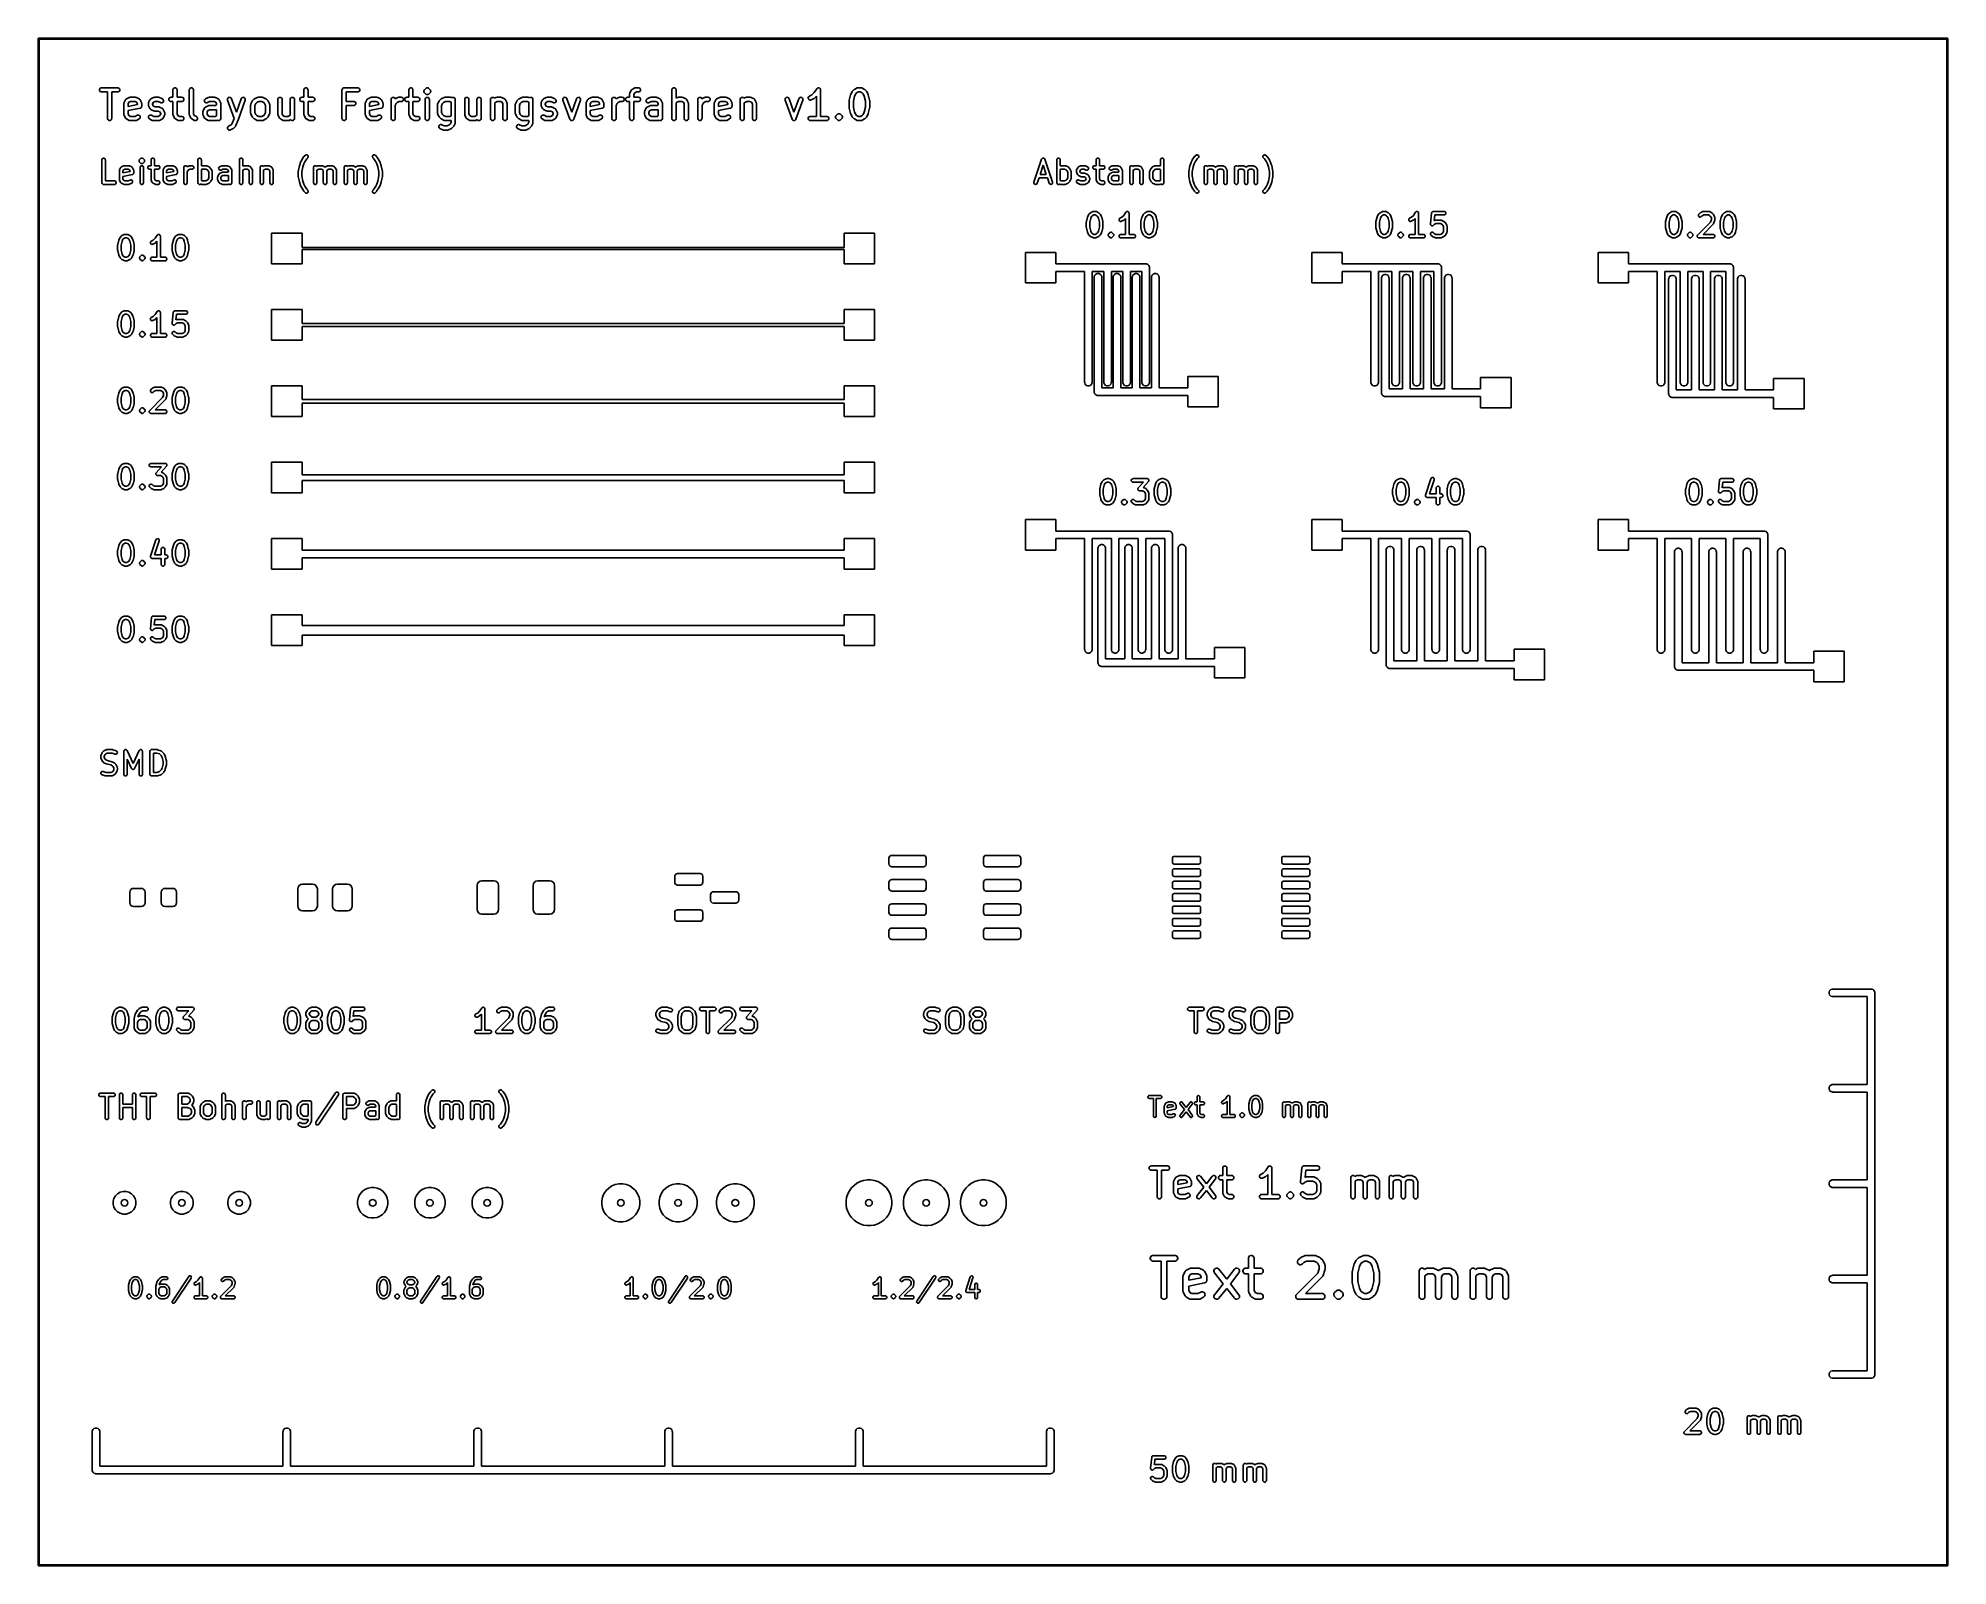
# Model space of a CAD drawing. Header units: millimetres. Extents: x 100 to 200, y -130 to -50.
import ezdxf

# ---------------------------------------------------------------- set-up
doc = ezdxf.new("R2010")
doc.units = ezdxf.units.MM
doc.layers.add('BLACK', color=250, linetype='CONTINUOUS')

msp = doc.modelspace()

# ---------------------------------------------------------------- linework, layer by layer
at = {"layer": 'BLACK', "linetype": 'CONTINUOUS'}
for p, q in [((99.975, -50), (99.976903, -49.990433)), ((99.975, -130), (99.975, -50)), ((99.976903, -49.990433), (99.990433, -49.976903)), ((99.990433, -49.976903), (100, -49.975)), ((100, -49.975), (200, -49.975)), ((200, -49.975), (200.009567, -49.976903)), ((200.009567, -49.976903), (200.023097, -49.990433)), ((200.023097, -49.990433), (200.025, -50)), ((200.025, -50), (200.025, -130)), ((100.025, -50.025), (100.025, -129.975)), ((199.975, -50.025), (100.025, -50.025)), ((199.975, -129.975), (199.975, -50.025)), ((103.179707, -52.661028), (103.196131, -52.621375)), ((103.179707, -52.703948), (103.179707, -52.661028)), ((103.196131, -52.743601), (103.179707, -52.703948)), ((103.196131, -52.621375), (103.22648, -52.591026)), ((103.22648, -52.77395), (103.196131, -52.743601)), ((103.22648, -52.591026), (103.266133, -52.574602)), ((103.266133, -52.790374), (103.22648, -52.77395)), ((103.266133, -52.574602), (103.287593, -52.572488)), ((103.287593, -52.792488), (103.266133, -52.790374)), ((103.287593, -52.572488), (104.144736, -52.572488)), ((103.606164, -52.792488), (103.287593, -52.792488)), ((103.606164, -54.182488), (103.606164, -52.792488)), ((104.144736, -52.792488), (103.826164, -52.792488)), ((103.826164, -52.792488), (103.826164, -54.182488)), ((104.144736, -52.572488), (104.166196, -52.574602)), ((104.166196, -52.790374), (104.144736, -52.792488)), ((104.166196, -52.574602), (104.205849, -52.591026)), ((104.205849, -52.77395), (104.166196, -52.790374)), ((104.205849, -52.591026), (104.236198, -52.621375)), ((104.236198, -52.743601), (104.205849, -52.77395)), ((104.236198, -52.621375), (104.252622, -52.661028)), ((104.252622, -52.703948), (104.236198, -52.743601)), ((104.252622, -52.661028), (104.252622, -52.703948)), ((107.034735, -52.682488), (107.036849, -52.661028)), ((107.034735, -53.072488), (107.034735, -52.682488)), ((107.036849, -52.661028), (107.053273, -52.621375)), ((107.053273, -52.621375), (107.083622, -52.591026)), ((107.083622, -52.591026), (107.123275, -52.574602)), ((107.123275, -52.574602), (107.166195, -52.574602)), ((107.166195, -52.574602), (107.205848, -52.591026)), ((107.205848, -52.591026), (107.236197, -52.621375)), ((107.236197, -52.621375), (107.252621, -52.661028)), ((107.252621, -52.661028), (107.254735, -52.682488)), ((107.254735, -52.682488), (107.254735, -53.072488)), ((107.891878, -52.682488), (107.893992, -52.661028)), ((107.891878, -53.968202), (107.891878, -52.682488)), ((107.893992, -52.661028), (107.910416, -52.621375)), ((107.910416, -52.621375), (107.940765, -52.591026)), ((107.940765, -52.591026), (107.980418, -52.574602)), ((107.980418, -52.574602), (108.023338, -52.574602)), ((108.023338, -52.574602), (108.062991, -52.591026)), ((108.062991, -52.591026), (108.09334, -52.621375)), ((108.09334, -52.621375), (108.109764, -52.661028)), ((108.109764, -52.661028), (108.111878, -52.682488)), ((108.111878, -52.682488), (108.111878, -53.942234)), ((113.891878, -52.682488), (113.893992, -52.661028)), ((113.891878, -53.072488), (113.891878, -52.682488)), ((113.893992, -52.661028), (113.910416, -52.621375)), ((113.910416, -52.621375), (113.940765, -52.591026)), ((113.940765, -52.591026), (113.980418, -52.574602)), ((113.980418, -52.574602), (114.023338, -52.574602)), ((114.023338, -52.574602), (114.062991, -52.591026)), ((114.062991, -52.591026), (114.09334, -52.621375)), ((114.09334, -52.621375), (114.109764, -52.661028)), ((114.109764, -52.661028), (114.111878, -52.682488)), ((114.111878, -52.682488), (114.111878, -53.072488)), ((115.891878, -52.682488), (115.893992, -52.661028)), ((115.891878, -54.182488), (115.891878, -52.682488)), ((115.893992, -52.661028), (115.910416, -52.621375)), ((115.910416, -52.621375), (115.940765, -52.591026)), ((115.940765, -52.591026), (115.980418, -52.574602)), ((115.980418, -52.574602), (116.001878, -52.572488)), ((116.001878, -52.572488), (116.716164, -52.572488)), ((116.716164, -52.792488), (116.111878, -52.792488)), ((116.111878, -52.792488), (116.111878, -53.286774)), ((116.716164, -52.572488), (116.737624, -52.574602)), ((116.737624, -52.790374), (116.716164, -52.792488)), ((116.737624, -52.574602), (116.777277, -52.591026)), ((116.777277, -52.77395), (116.737624, -52.790374)), ((116.777277, -52.591026), (116.807626, -52.621375)), ((116.807626, -52.743601), (116.777277, -52.77395)), ((116.807626, -52.621375), (116.82405, -52.661028)), ((116.82405, -52.703948), (116.807626, -52.743601)), ((116.82405, -52.661028), (116.82405, -52.703948)), ((119.391877, -52.682488), (119.393991, -52.661028)), ((119.391877, -53.072488), (119.391877, -52.682488)), ((119.393991, -52.661028), (119.410415, -52.621375)), ((119.410415, -52.621375), (119.440764, -52.591026)), ((119.440764, -52.591026), (119.480417, -52.574602)), ((119.480417, -52.574602), (119.523337, -52.574602)), ((119.523337, -52.574602), (119.56299, -52.591026)), ((119.56299, -52.591026), (119.593339, -52.621375)), ((119.593339, -52.621375), (119.609763, -52.661028)), ((119.609763, -52.661028), (119.611877, -52.682488)), ((119.611877, -52.682488), (119.611877, -53.072488)), ((120.179705, -52.732458), (120.19613, -52.692805)), ((120.179705, -52.775378), (120.179705, -52.732458)), ((120.196131, -52.81503), (120.179705, -52.775378)), ((120.19613, -52.692805), (120.20981, -52.676136)), ((120.196135, -52.815034), (120.196131, -52.81503)), ((120.20981, -52.831699), (120.196135, -52.815034)), ((120.20981, -52.676136), (120.281238, -52.604707)), ((120.281238, -52.903126), (120.20981, -52.831699)), ((120.281238, -52.604707), (120.297901, -52.591031)), ((120.297901, -52.916801), (120.281238, -52.903126)), ((120.297901, -52.591031), (120.297907, -52.591026)), ((120.297907, -52.916807), (120.297901, -52.916801)), ((120.297907, -52.591026), (120.314626, -52.584101)), ((120.314331, -52.923609), (120.297907, -52.916807)), ((120.337559, -52.933232), (120.314331, -52.923609)), ((120.314626, -52.584101), (120.337559, -52.574601)), ((120.337559, -52.574601), (120.380479, -52.574601)), ((120.33756, -52.933232), (120.337559, -52.933232)), ((120.38048, -52.933232), (120.33756, -52.933232)), ((120.380479, -52.574601), (120.38048, -52.574601)), ((120.38048, -52.574601), (120.392093, -52.579412)), ((120.392093, -52.92842), (120.38048, -52.933232)), ((120.392093, -52.579412), (120.395698, -52.580905)), ((120.403708, -52.92361), (120.392093, -52.92842)), ((120.395698, -52.580905), (120.420133, -52.591026)), ((120.420133, -52.916807), (120.403708, -52.92361)), ((120.420133, -52.591026), (120.420143, -52.591036)), ((120.420137, -52.916802), (120.420133, -52.916807)), ((120.436801, -52.903127), (120.420137, -52.916802)), ((120.420143, -52.591036), (120.436802, -52.604706)), ((120.50823, -52.831699), (120.436801, -52.903127)), ((120.436802, -52.604706), (120.508231, -52.676135)), ((120.521905, -52.815035), (120.50823, -52.831699)), ((120.508231, -52.676135), (120.521911, -52.692805)), ((120.521911, -52.81503), (120.521905, -52.815035)), ((120.521911, -52.692805), (120.537227, -52.729781)), ((120.533524, -52.786991), (120.521911, -52.81503)), ((120.538336, -52.775378), (120.533524, -52.786991)), ((120.537227, -52.729781), (120.538336, -52.732458)), ((120.538336, -52.732458), (120.538336, -52.775378)), ((130.963306, -52.896774), (130.96542, -52.875314)), ((130.963306, -53.072488), (130.963306, -52.896774)), ((130.96542, -52.875314), (130.966932, -52.871661)), ((130.966932, -52.871661), (130.967213, -52.86772)), ((130.967213, -52.86772), (130.974919, -52.84758)), ((130.974919, -52.84758), (131.046348, -52.704723)), ((131.046348, -52.704723), (131.048606, -52.701135)), ((131.048606, -52.701135), (131.049171, -52.699442)), ((131.049171, -52.699442), (131.051, -52.697333)), ((131.051, -52.697333), (131.057836, -52.686474)), ((131.057836, -52.686474), (131.068255, -52.677437)), ((131.068255, -52.677437), (131.077292, -52.667018)), ((131.077292, -52.667018), (131.088151, -52.660182)), ((131.088151, -52.660182), (131.09026, -52.658353)), ((131.09026, -52.658353), (131.091953, -52.657788)), ((131.091953, -52.657788), (131.095541, -52.65553)), ((131.095541, -52.65553), (131.238398, -52.584101)), ((131.226724, -52.835906), (131.183306, -52.922742)), ((131.183306, -52.922742), (131.183306, -53.072488)), ((131.31356, -52.792488), (131.226724, -52.835906)), ((131.238398, -52.584101), (131.258538, -52.576395)), ((131.258538, -52.576395), (131.262479, -52.576114)), ((131.262479, -52.576114), (131.266132, -52.574602)), ((131.266132, -52.574602), (131.287592, -52.572488)), ((131.287592, -52.572488), (131.430449, -52.572488)), ((131.430449, -52.792488), (131.31356, -52.792488)), ((131.430449, -52.572488), (131.451909, -52.574602)), ((131.451909, -52.790374), (131.430449, -52.792488)), ((131.451909, -52.574602), (131.491562, -52.591026)), ((131.491562, -52.77395), (131.451909, -52.790374)), ((131.491562, -52.591026), (131.521911, -52.621375)), ((131.521911, -52.743601), (131.491562, -52.77395)), ((131.521911, -52.621375), (131.538335, -52.661028)), ((131.538335, -52.703948), (131.521911, -52.743601)), ((131.538335, -52.661028), (131.538335, -52.703948)), ((133.177592, -52.682488), (133.179706, -52.661028)), ((133.177592, -54.182488), (133.177592, -52.682488)), ((133.179706, -52.661028), (133.19613, -52.621375)), ((133.19613, -52.621375), (133.226479, -52.591026)), ((133.226479, -52.591026), (133.266132, -52.574602)), ((133.266132, -52.574602), (133.309052, -52.574602)), ((133.309052, -52.574602), (133.348705, -52.591026)), ((133.348705, -52.591026), (133.379054, -52.621375)), ((133.379054, -52.621375), (133.395478, -52.661028)), ((133.395478, -52.661028), (133.397592, -52.682488)), ((133.397592, -52.682488), (133.397592, -53.111647)), ((140.334885, -53.056585), (140.363006, -53.024161)), ((140.363006, -53.024161), (140.381255, -53.012673)), ((140.381255, -53.012673), (140.508145, -52.949227)), ((140.508145, -52.949227), (140.630679, -52.826693)), ((140.630679, -52.826693), (140.767495, -52.621471)), ((140.74902, -53.019481), (140.651088, -53.117413)), ((140.74902, -54.072488), (140.74902, -53.019481)), ((140.767495, -52.621471), (140.767542, -52.621413)), ((140.767542, -52.621413), (140.767558, -52.621375)), ((140.767558, -52.621375), (140.767644, -52.621288)), ((140.767644, -52.621288), (140.781157, -52.604788)), ((140.781157, -52.604788), (140.790203, -52.598729)), ((140.790203, -52.598729), (140.797907, -52.591026)), ((140.797907, -52.591026), (140.807865, -52.586901)), ((140.807865, -52.586901), (140.816819, -52.580905)), ((140.816819, -52.580905), (140.8275, -52.578768)), ((140.8275, -52.578768), (140.83756, -52.574602)), ((140.83756, -52.574602), (140.848331, -52.574602)), ((140.848331, -52.574602), (140.858905, -52.572487)), ((140.858905, -52.572487), (140.869595, -52.574602)), ((140.869595, -52.574602), (140.88048, -52.574602)), ((140.88048, -52.574602), (140.890433, -52.578724)), ((140.890433, -52.578724), (140.901009, -52.580817)), ((140.901009, -52.580817), (140.91007, -52.586858)), ((140.91007, -52.586858), (140.920133, -52.591026)), ((140.920133, -52.591026), (140.927755, -52.598648)), ((140.927755, -52.598648), (140.93672, -52.604625)), ((140.93672, -52.604625), (140.942778, -52.613671)), ((140.942778, -52.613671), (140.950482, -52.621375)), ((140.950482, -52.621375), (140.954605, -52.631331)), ((140.954605, -52.631331), (140.960603, -52.640286)), ((140.960603, -52.640286), (140.962739, -52.650969)), ((140.962739, -52.650969), (140.966906, -52.661028)), ((140.966906, -52.661028), (140.968996, -52.682249)), ((140.968996, -52.682249), (140.969021, -52.682372)), ((140.969021, -52.682372), (140.969012, -52.682413)), ((140.969012, -52.682413), (140.96902, -52.682488)), ((140.96902, -52.682488), (140.96902, -54.072488)), ((142.46659, -53.227238), (142.538018, -52.941523)), ((142.538018, -52.941523), (142.538584, -52.939936)), ((142.538584, -52.939936), (142.538641, -52.939148)), ((142.538641, -52.939148), (142.542055, -52.930224)), ((142.542055, -52.930224), (142.545274, -52.921217)), ((142.545274, -52.921217), (142.545745, -52.920581)), ((142.545745, -52.920581), (142.546347, -52.919008)), ((142.546347, -52.919008), (142.617776, -52.776151)), ((142.617776, -52.776151), (142.623591, -52.766913)), ((142.623591, -52.766913), (142.624702, -52.764232)), ((142.624702, -52.764232), (142.627179, -52.761212)), ((142.627179, -52.761212), (142.629264, -52.757902)), ((142.629264, -52.757902), (142.631459, -52.755997)), ((142.631459, -52.755997), (142.638382, -52.747563)), ((142.638382, -52.747563), (142.709811, -52.676135)), ((142.748521, -53.006595), (142.683306, -53.267459)), ((142.709811, -52.676135), (142.718245, -52.669213)), ((142.718245, -52.669213), (142.720149, -52.667018)), ((142.720149, -52.667018), (142.723458, -52.664934)), ((142.723458, -52.664934), (142.72648, -52.662455)), ((142.72648, -52.662455), (142.729162, -52.661343)), ((142.729162, -52.661343), (142.738398, -52.65553)), ((142.738398, -52.65553), (142.881255, -52.584101)), ((142.806567, -52.890503), (142.748521, -53.006595)), ((142.852749, -52.844322), (142.806567, -52.890503)), ((142.956417, -52.792488), (142.852749, -52.844322)), ((142.881255, -52.584101), (142.901395, -52.576395)), ((142.901395, -52.576395), (142.905336, -52.576114)), ((142.905336, -52.576114), (142.908989, -52.574602)), ((142.908989, -52.574602), (142.930449, -52.572488)), ((142.930449, -52.572488), (143.073306, -52.572488)), ((143.047338, -52.792488), (142.956417, -52.792488)), ((143.151005, -52.844322), (143.047338, -52.792488)), ((143.073306, -52.572488), (143.094766, -52.574602)), ((143.094766, -52.574602), (143.098418, -52.576114)), ((143.098418, -52.576114), (143.10236, -52.576395)), ((143.10236, -52.576395), (143.1225, -52.584101)), ((143.1225, -52.584101), (143.265357, -52.65553)), ((143.197188, -52.890504), (143.151005, -52.844322)), ((143.255231, -53.006592), (143.197188, -52.890504)), ((143.320449, -53.26746), (143.255231, -53.006592)), ((143.265357, -52.65553), (143.274592, -52.661343)), ((143.274592, -52.661343), (143.277275, -52.662455)), ((143.277275, -52.662455), (143.280296, -52.664934)), ((143.280296, -52.664934), (143.283606, -52.667018)), ((143.283606, -52.667018), (143.285509, -52.669213)), ((143.285509, -52.669213), (143.293944, -52.676135)), ((143.293944, -52.676135), (143.365373, -52.747563)), ((143.365373, -52.747563), (143.372297, -52.756)), ((143.372297, -52.756), (143.374491, -52.757903)), ((143.374491, -52.757903), (143.376572, -52.761209)), ((143.376572, -52.761209), (143.379053, -52.764232)), ((143.379053, -52.764232), (143.380164, -52.766916)), ((143.380164, -52.766916), (143.385979, -52.776152)), ((143.385979, -52.776152), (143.457407, -52.919009)), ((143.457407, -52.919009), (143.458007, -52.920578)), ((143.458007, -52.920578), (143.45848, -52.921216)), ((143.45848, -52.921216), (143.461699, -52.930225)), ((143.461699, -52.930225), (143.465114, -52.939149)), ((143.465114, -52.939149), (143.46517, -52.939939)), ((143.46517, -52.939939), (143.465736, -52.941523)), ((143.465736, -52.941523), (143.537165, -53.227238)), ((104.463307, -53.396774), (104.465421, -53.375314)), ((104.463307, -53.968202), (104.463307, -53.396774)), ((104.465421, -53.989662), (104.463307, -53.968202)), ((104.465421, -53.375314), (104.466933, -53.371661)), ((104.466932, -53.993311), (104.465421, -53.989662)), ((104.467213, -53.997255), (104.466932, -53.993311)), ((104.466933, -53.371661), (104.467214, -53.367721)), ((104.47492, -54.017395), (104.467213, -53.997255)), ((104.467214, -53.367721), (104.47492, -53.347581)), ((104.47492, -53.347581), (104.546348, -53.204724)), ((104.546348, -54.160253), (104.47492, -54.017395)), ((104.546348, -53.204724), (104.548605, -53.201138)), ((104.548605, -53.201138), (104.549171, -53.199441)), ((104.549171, -53.199441), (104.551004, -53.197327)), ((104.551004, -53.197327), (104.557836, -53.186475)), ((104.557836, -53.186475), (104.568255, -53.177437)), ((104.568255, -53.177437), (104.577293, -53.167018)), ((104.577293, -53.167018), (104.588145, -53.160186)), ((104.588145, -53.160186), (104.590259, -53.158353)), ((104.590259, -53.158353), (104.591956, -53.157787)), ((104.591956, -53.157787), (104.595542, -53.15553)), ((104.595542, -53.15553), (104.738399, -53.084101)), ((104.726724, -53.335905), (104.683307, -53.42274)), ((104.683307, -53.42274), (104.683307, -53.548309)), ((104.683307, -53.548309), (105.177593, -53.449452)), ((105.309166, -53.647495), (104.683307, -53.772666)), ((104.683307, -53.772666), (104.683307, -53.942235)), ((104.683307, -53.942235), (104.726724, -54.02907)), ((104.81356, -53.292488), (104.726724, -53.335905)), ((104.738399, -53.084101), (104.758539, -53.076395)), ((104.758539, -53.076395), (104.76248, -53.076114)), ((104.76248, -53.076114), (104.766133, -53.074602)), ((104.766133, -53.074602), (104.787593, -53.072488)), ((104.787593, -53.072488), (105.073307, -53.072488)), ((105.047339, -53.292488), (104.81356, -53.292488)), ((105.134174, -53.335906), (105.047339, -53.292488)), ((105.04734, -54.072488), (105.166971, -54.012673)), ((105.073307, -53.072488), (105.094767, -53.074602)), ((105.094767, -53.074602), (105.098419, -53.076114)), ((105.098419, -53.076114), (105.102361, -53.076395)), ((105.102361, -53.076395), (105.122501, -53.084101)), ((105.122501, -53.084101), (105.265358, -53.15553)), ((105.177593, -53.422742), (105.134174, -53.335906)), ((105.166971, -54.012673), (105.187111, -54.004966)), ((105.177593, -53.449452), (105.177593, -53.422742)), ((105.187111, -54.004966), (105.229923, -54.001923)), ((105.229923, -54.001923), (105.27064, -54.015496)), ((105.265358, -53.15553), (105.268945, -53.157788)), ((105.268945, -53.157788), (105.270639, -53.158353)), ((105.270639, -53.158353), (105.272747, -53.160182)), ((105.27064, -54.015496), (105.303063, -54.043618)), ((105.272747, -53.160182), (105.283607, -53.167018)), ((105.283607, -53.167018), (105.292643, -53.177437)), ((105.292643, -53.177437), (105.303063, -53.186474)), ((105.303063, -53.186474), (105.309898, -53.197333)), ((105.329795, -53.641213), (105.309166, -53.647495)), ((105.309898, -53.197333), (105.311728, -53.199442)), ((105.311728, -53.199442), (105.312292, -53.201135)), ((105.312292, -53.201135), (105.314551, -53.204723)), ((105.314551, -53.204723), (105.38598, -53.34758)), ((105.338748, -53.635217), (105.329795, -53.641213)), ((105.348706, -53.631093), (105.338748, -53.635217)), ((105.356406, -53.623392), (105.348706, -53.631093)), ((105.365457, -53.617332), (105.356406, -53.623392)), ((105.371436, -53.608362), (105.365457, -53.617332)), ((105.379055, -53.600744), (105.371436, -53.608362)), ((105.383222, -53.590683), (105.379055, -53.600744)), ((105.389264, -53.58162), (105.383222, -53.590683)), ((105.38598, -53.34758), (105.393686, -53.36772)), ((105.391355, -53.571045), (105.389264, -53.58162)), ((105.395479, -53.561091), (105.391355, -53.571045)), ((105.393686, -53.36772), (105.393966, -53.371661)), ((105.393966, -53.371661), (105.395479, -53.375314)), ((105.395479, -53.375314), (105.397593, -53.396774)), ((105.397593, -53.539631), (105.395479, -53.561091)), ((105.397593, -53.396774), (105.397593, -53.539631)), ((105.749021, -53.396774), (105.751135, -53.375314)), ((105.749021, -53.468202), (105.749021, -53.396774)), ((105.751135, -53.489662), (105.749021, -53.468202)), ((105.751135, -53.375314), (105.752647, -53.371661)), ((105.752646, -53.493311), (105.751135, -53.489662)), ((105.752927, -53.497255), (105.752646, -53.493311)), ((105.752647, -53.371661), (105.752928, -53.367721)), ((105.760634, -53.517395), (105.752927, -53.497255)), ((105.752928, -53.367721), (105.760634, -53.347581)), ((105.760634, -53.347581), (105.832062, -53.204724)), ((105.832062, -53.660253), (105.760634, -53.517395)), ((105.772122, -54.043618), (105.804545, -54.015496)), ((105.804545, -54.015496), (105.845263, -54.001923)), ((105.832062, -53.204724), (105.834319, -53.201138)), ((105.834319, -53.663838), (105.832062, -53.660253)), ((105.834319, -53.201138), (105.834885, -53.199441)), ((105.834885, -53.665536), (105.834319, -53.663838)), ((105.834885, -53.199441), (105.836718, -53.197327)), ((105.836718, -53.667649), (105.834885, -53.665536)), ((105.836718, -53.197327), (105.84355, -53.186475)), ((105.84355, -53.678502), (105.836718, -53.667649)), ((105.84355, -53.186475), (105.853969, -53.177437)), ((105.853969, -53.687539), (105.84355, -53.678502)), ((105.845263, -54.001923), (105.888074, -54.004967)), ((105.853969, -53.177437), (105.863007, -53.167018)), ((105.863007, -53.697959), (105.853969, -53.687539)), ((105.863007, -53.167018), (105.873859, -53.160186)), ((105.873859, -53.70479), (105.863007, -53.697959)), ((105.873859, -53.160186), (105.875973, -53.158353)), ((105.875973, -53.706624), (105.873859, -53.70479)), ((105.875973, -53.158353), (105.87767, -53.157787)), ((105.87767, -53.707189), (105.875973, -53.706624)), ((105.87767, -53.157787), (105.881256, -53.15553)), ((105.881256, -53.709447), (105.87767, -53.707189)), ((105.881256, -53.15553), (106.024113, -53.084101)), ((106.024114, -53.780875), (105.881256, -53.709447)), ((105.888074, -54.004967), (105.908214, -54.012673)), ((105.908214, -54.012673), (106.027845, -54.072488)), ((106.012438, -53.335905), (105.969021, -53.42274)), ((105.969021, -53.42274), (105.969021, -53.442235)), ((105.969021, -53.442235), (106.012438, -53.52907)), ((106.099274, -53.292488), (106.012438, -53.335905)), ((106.012438, -53.52907), (106.099274, -53.572488)), ((106.024113, -53.084101), (106.044253, -53.076395)), ((106.044254, -53.788582), (106.024114, -53.780875)), ((106.044253, -53.076395), (106.048194, -53.076114)), ((106.048197, -53.788862), (106.044254, -53.788582)), ((106.048194, -53.076114), (106.051847, -53.074602)), ((106.051847, -53.790374), (106.048197, -53.788862)), ((106.051847, -53.074602), (106.073307, -53.072488)), ((106.073307, -53.792488), (106.051847, -53.790374)), ((106.073307, -53.072488), (106.287592, -53.072488)), ((106.261624, -53.792488), (106.073307, -53.792488)), ((106.261624, -53.292488), (106.099274, -53.292488)), ((106.099274, -53.572488), (106.287592, -53.572488)), ((106.381255, -53.352304), (106.261624, -53.292488)), ((106.348459, -53.835906), (106.261624, -53.792488)), ((106.287592, -53.072488), (106.309052, -53.074602)), ((106.287592, -53.572488), (106.309052, -53.574602)), ((106.309052, -53.074602), (106.312704, -53.076114)), ((106.309052, -53.574602), (106.312704, -53.576114)), ((106.312704, -53.076114), (106.316646, -53.076395)), ((106.312704, -53.576114), (106.316646, -53.576395)), ((106.316646, -53.076395), (106.336786, -53.084101)), ((106.316646, -53.576395), (106.336786, -53.584101)), ((106.336786, -53.084101), (106.479643, -53.15553)), ((106.336786, -53.584101), (106.479643, -53.65553)), ((106.391878, -53.922742), (106.348459, -53.835906)), ((106.34846, -54.02907), (106.391878, -53.942235)), ((106.401395, -53.36001), (106.381255, -53.352304)), ((106.391878, -53.942235), (106.391878, -53.922742)), ((106.444207, -53.363054), (106.401395, -53.36001)), ((106.484924, -53.349481), (106.444207, -53.363054)), ((106.479643, -53.15553), (106.497892, -53.167018)), ((106.479643, -53.65553), (106.48323, -53.657788)), ((106.48323, -53.657788), (106.484924, -53.658353)), ((106.517348, -53.32136), (106.484924, -53.349481)), ((106.484924, -53.658353), (106.487032, -53.660182)), ((106.487032, -53.660182), (106.497892, -53.667018)), ((106.497892, -53.167018), (106.526013, -53.199442)), ((106.497892, -53.667018), (106.506928, -53.677437)), ((106.506928, -53.677437), (106.517348, -53.686474)), ((106.536542, -53.282971), (106.517348, -53.32136)), ((106.517348, -53.686474), (106.524183, -53.697333)), ((106.524183, -53.697333), (106.526013, -53.699442)), ((106.526013, -53.199442), (106.539586, -53.240159)), ((106.526013, -53.699442), (106.526577, -53.701135)), ((106.526577, -53.701135), (106.528836, -53.704723)), ((106.528836, -53.704723), (106.600265, -53.84758)), ((106.600265, -54.017396), (106.528836, -54.160253)), ((106.539586, -53.240159), (106.536542, -53.282971)), ((106.600265, -53.84758), (106.607971, -53.86772)), ((106.607971, -53.997256), (106.600265, -54.017396)), ((106.607971, -53.86772), (106.608251, -53.871661)), ((106.608251, -53.993314), (106.607971, -53.997256)), ((106.608251, -53.871661), (106.609764, -53.875314)), ((106.609764, -53.989662), (106.608251, -53.993314)), ((106.609764, -53.875314), (106.611878, -53.896774)), ((106.611878, -53.968202), (106.609764, -53.989662)), ((106.611878, -53.896774), (106.611878, -53.968202)), ((106.822564, -53.161028), (106.838988, -53.121375)), ((106.822564, -53.203948), (106.822564, -53.161028)), ((106.838988, -53.243601), (106.822564, -53.203948)), ((106.838988, -53.121375), (106.869337, -53.091026)), ((106.869337, -53.27395), (106.838988, -53.243601)), ((106.869337, -53.091026), (106.90899, -53.074602)), ((106.90899, -53.290374), (106.869337, -53.27395)), ((106.90899, -53.074602), (106.93045, -53.072488)), ((106.93045, -53.292488), (106.90899, -53.290374)), ((106.93045, -53.072488), (107.034735, -53.072488)), ((107.034735, -53.292488), (106.93045, -53.292488)), ((107.034735, -53.968202), (107.034735, -53.292488)), ((107.036849, -53.989662), (107.034735, -53.968202)), ((107.038361, -53.993314), (107.036849, -53.989662)), ((107.038642, -53.997256), (107.038361, -53.993314)), ((107.046348, -54.017395), (107.038642, -53.997256)), ((107.117777, -54.160253), (107.046348, -54.017395)), ((107.254735, -53.072488), (107.501878, -53.072488)), ((107.501878, -53.292488), (107.254735, -53.292488)), ((107.254735, -53.292488), (107.254735, -53.942234)), ((107.254735, -53.942234), (107.298153, -54.029071)), ((107.501878, -53.072488), (107.523338, -53.074602)), ((107.523338, -53.290374), (107.501878, -53.292488)), ((107.523338, -53.074602), (107.562991, -53.091026)), ((107.562991, -53.27395), (107.523338, -53.290374)), ((107.562991, -53.091026), (107.59334, -53.121375)), ((107.59334, -53.243601), (107.562991, -53.27395)), ((107.59334, -53.121375), (107.609764, -53.161028)), ((107.609764, -53.203948), (107.59334, -53.243601)), ((107.609764, -53.161028), (107.609764, -53.203948)), ((107.893992, -53.989662), (107.891878, -53.968202)), ((107.895504, -53.993314), (107.893992, -53.989662)), ((107.895785, -53.997256), (107.895504, -53.993314)), ((107.903491, -54.017395), (107.895785, -53.997256)), ((107.97492, -54.160253), (107.903491, -54.017395)), ((108.111878, -53.942234), (108.155296, -54.029071)), ((108.606164, -53.825345), (108.608278, -53.803885)), ((108.606164, -53.968202), (108.606164, -53.825345)), ((108.608278, -53.989662), (108.606164, -53.968202)), ((108.608278, -53.803885), (108.60979, -53.800232)), ((108.609789, -53.993311), (108.608278, -53.989662)), ((108.61007, -53.997255), (108.609789, -53.993311)), ((108.60979, -53.800232), (108.610071, -53.796292)), ((108.617777, -54.017395), (108.61007, -53.997255)), ((108.610071, -53.796292), (108.617777, -53.776152)), ((108.617777, -53.776152), (108.689205, -53.633295)), ((108.689205, -54.160253), (108.617777, -54.017395)), ((108.678455, -53.240159), (108.692028, -53.199441)), ((108.681499, -53.282971), (108.678455, -53.240159)), ((108.700693, -53.321359), (108.681499, -53.282971)), ((108.689205, -53.633295), (108.691462, -53.629709)), ((108.691462, -53.629709), (108.692028, -53.628012)), ((108.692028, -53.199441), (108.72015, -53.167018)), ((108.692028, -53.628012), (108.693861, -53.625898)), ((108.693861, -53.625898), (108.700693, -53.615046)), ((108.733116, -53.349481), (108.700693, -53.321359)), ((108.700693, -53.615046), (108.711112, -53.606008)), ((108.711112, -53.606008), (108.72015, -53.595589)), ((108.72015, -53.167018), (108.738399, -53.15553)), ((108.72015, -53.595589), (108.731002, -53.588757)), ((108.731002, -53.588757), (108.733116, -53.586924)), ((108.773834, -53.363054), (108.733116, -53.349481)), ((108.733116, -53.586924), (108.734813, -53.586358)), ((108.734813, -53.586358), (108.738399, -53.584101)), ((108.738399, -53.15553), (108.881256, -53.084101)), ((108.738399, -53.584101), (108.881257, -53.512673)), ((108.816646, -53.36001), (108.773834, -53.363054)), ((108.836785, -53.352304), (108.816646, -53.36001)), ((108.869581, -53.764477), (108.826164, -53.851311)), ((108.826164, -53.851311), (108.826164, -53.942235)), ((108.826164, -53.942235), (108.869581, -54.02907)), ((108.956417, -53.292488), (108.836785, -53.352304)), ((108.956417, -53.72106), (108.869581, -53.764477)), ((108.881256, -53.084101), (108.901396, -53.076395)), ((108.881257, -53.512673), (108.901397, -53.504966)), ((108.901396, -53.076395), (108.905337, -53.076114)), ((108.901397, -53.504966), (108.90534, -53.504685)), ((108.905337, -53.076114), (108.90899, -53.074602)), ((108.90534, -53.504685), (108.90899, -53.503174)), ((108.90899, -53.074602), (108.93045, -53.072488)), ((108.90899, -53.503174), (108.93045, -53.50106)), ((108.93045, -53.072488), (109.216164, -53.072488)), ((108.93045, -53.50106), (109.261625, -53.50106)), ((109.190196, -53.292488), (108.956417, -53.292488)), ((109.287592, -53.72106), (108.956417, -53.72106)), ((109.277031, -53.335906), (109.190196, -53.292488)), ((109.216164, -53.072488), (109.237624, -53.074602)), ((109.237624, -53.074602), (109.241276, -53.076114)), ((109.241276, -53.076114), (109.245218, -53.076395)), ((109.245218, -53.076395), (109.265358, -53.084101)), ((109.261625, -53.50106), (109.32045, -53.471647)), ((109.265358, -53.084101), (109.408215, -53.15553)), ((109.32045, -53.422742), (109.277031, -53.335906)), ((109.309052, -53.718946), (109.287592, -53.72106)), ((109.312704, -53.717433), (109.309052, -53.718946)), ((109.316646, -53.717153), (109.312704, -53.717433)), ((109.32045, -53.715697), (109.316646, -53.717153)), ((109.32045, -53.471647), (109.32045, -53.422742)), ((109.32045, -54.043076), (109.32045, -53.715697)), ((109.408215, -53.15553), (109.411802, -53.157788)), ((109.411802, -53.157788), (109.413496, -53.158353)), ((109.413496, -53.158353), (109.415604, -53.160182)), ((109.415604, -53.160182), (109.426464, -53.167018)), ((109.426464, -53.167018), (109.4355, -53.177437)), ((109.4355, -53.177437), (109.44592, -53.186474)), ((109.44592, -53.186474), (109.452755, -53.197333)), ((109.452755, -53.197333), (109.454585, -53.199442)), ((109.454585, -53.199442), (109.455149, -53.201135)), ((109.455149, -53.201135), (109.457408, -53.204723)), ((109.457408, -53.204723), (109.528837, -53.34758)), ((109.528837, -53.34758), (109.536543, -53.36772)), ((109.536543, -53.36772), (109.536823, -53.371661)), ((109.536823, -53.371661), (109.538336, -53.375314)), ((109.538336, -53.375314), (109.54045, -53.396774)), ((109.54045, -53.396774), (109.54045, -54.182488)), ((109.893059, -53.198564), (109.89519, -53.155697)), ((109.898286, -53.219485), (109.893059, -53.198564)), ((109.89519, -53.155697), (109.913563, -53.116909)), ((110.241429, -54.180285), (109.898286, -53.219485)), ((109.913563, -53.116909), (109.945382, -53.088105)), ((109.945382, -53.088105), (109.985802, -53.073669)), ((109.985802, -53.073669), (110.028669, -53.0758)), ((110.028669, -53.0758), (110.067457, -53.094173)), ((110.067457, -53.094173), (110.096261, -53.125992)), ((110.096261, -53.125992), (110.10547, -53.145491)), ((110.10547, -53.145491), (110.359021, -53.855433)), ((110.359021, -53.855433), (110.612572, -53.145491)), ((110.819756, -53.219485), (110.462613, -54.219485)), ((110.612572, -53.145491), (110.621781, -53.125992)), ((110.621781, -53.125992), (110.650585, -53.094173)), ((110.650585, -53.094173), (110.689373, -53.0758)), ((110.689373, -53.0758), (110.73224, -53.07367)), ((110.73224, -53.07367), (110.77266, -53.088105)), ((110.77266, -53.088105), (110.804479, -53.116909)), ((110.804479, -53.116909), (110.822852, -53.155697)), ((110.824983, -53.198564), (110.819756, -53.219485)), ((110.822852, -53.155697), (110.824983, -53.198564)), ((111.106164, -53.468202), (111.108278, -53.446742)), ((111.106164, -53.896774), (111.106164, -53.468202)), ((111.108278, -53.918234), (111.106164, -53.896774)), ((111.108278, -53.446742), (111.10979, -53.443089)), ((111.10979, -53.921886), (111.108278, -53.918234)), ((111.10979, -53.443089), (111.110071, -53.439149)), ((111.110071, -53.925827), (111.10979, -53.921886)), ((111.110071, -53.439149), (111.117777, -53.419009)), ((111.117777, -53.945967), (111.110071, -53.925827)), ((111.117777, -53.419009), (111.189205, -53.276152)), ((111.189205, -54.088824), (111.117777, -53.945967)), ((111.189205, -53.276152), (111.195019, -53.266916)), ((111.195019, -53.266916), (111.196131, -53.264232)), ((111.196131, -53.264232), (111.198611, -53.261209)), ((111.198611, -53.261209), (111.200693, -53.257903)), ((111.200693, -53.257903), (111.202886, -53.256)), ((111.202886, -53.256), (111.209811, -53.247563)), ((111.209811, -53.247563), (111.28124, -53.176135)), ((111.28124, -53.176135), (111.289674, -53.169213)), ((111.289674, -53.169213), (111.291578, -53.167018)), ((111.291578, -53.167018), (111.294887, -53.164934)), ((111.294887, -53.164934), (111.297909, -53.162455)), ((111.297909, -53.162455), (111.300591, -53.161343)), ((111.300591, -53.161343), (111.309827, -53.15553)), ((111.309827, -53.15553), (111.452684, -53.084101)), ((111.377995, -53.390504), (111.326164, -53.494168)), ((111.326164, -53.494168), (111.326164, -53.870807)), ((111.326164, -53.870807), (111.377995, -53.97447)), ((111.424178, -53.344322), (111.377995, -53.390504)), ((111.377995, -53.97447), (111.424181, -54.020656)), ((111.527846, -53.292488), (111.424178, -53.344322)), ((111.424181, -54.020656), (111.527845, -54.072488)), ((111.452684, -53.084101), (111.472824, -53.076395)), ((111.472824, -53.076395), (111.476765, -53.076114)), ((111.476765, -53.076114), (111.480418, -53.074602)), ((111.480418, -53.074602), (111.501878, -53.072488)), ((111.501878, -53.072488), (111.716164, -53.072488)), ((111.690196, -53.292488), (111.527846, -53.292488)), ((111.793863, -53.344322), (111.690196, -53.292488)), ((111.690197, -54.072488), (111.79386, -54.020656)), ((111.716164, -53.072488), (111.737624, -53.074602)), ((111.737624, -53.074602), (111.741276, -53.076114)), ((111.741276, -53.076114), (111.745218, -53.076395)), ((111.745218, -53.076395), (111.765358, -53.084101)), ((111.765358, -53.084101), (111.908215, -53.15553)), ((111.79386, -54.020656), (111.840046, -53.97447)), ((111.840046, -53.390504), (111.793863, -53.344322)), ((111.891878, -53.494168), (111.840046, -53.390504)), ((111.840046, -53.97447), (111.891878, -53.870807)), ((111.891878, -53.870807), (111.891878, -53.494168)), ((111.908215, -53.15553), (111.91745, -53.161343)), ((111.91745, -53.161343), (111.920133, -53.162455)), ((111.920133, -53.162455), (111.923154, -53.164934)), ((111.923154, -53.164934), (111.926464, -53.167018)), ((111.926464, -53.167018), (111.928367, -53.169213)), ((111.928367, -53.169213), (111.936802, -53.176135)), ((111.936802, -53.176135), (112.008231, -53.247563)), ((112.008231, -53.247563), (112.015155, -53.256)), ((112.015155, -53.256), (112.017349, -53.257903)), ((112.017349, -53.257903), (112.01943, -53.261209)), ((112.01943, -53.261209), (112.021911, -53.264232)), ((112.021911, -53.264232), (112.023022, -53.266916)), ((112.023022, -53.266916), (112.028837, -53.276152)), ((112.028837, -53.276152), (112.100265, -53.419009)), ((112.100265, -53.945967), (112.028837, -54.088824)), ((112.100265, -53.419009), (112.107972, -53.439149)), ((112.107972, -53.925827), (112.100265, -53.945967)), ((112.107972, -53.439149), (112.108252, -53.443092)), ((112.108252, -53.921883), (112.107972, -53.925827)), ((112.108252, -53.443092), (112.109764, -53.446742)), ((112.109764, -53.918234), (112.108252, -53.921883)), ((112.109764, -53.446742), (112.111878, -53.468202)), ((112.111878, -53.896774), (112.109764, -53.918234)), ((112.111878, -53.468202), (112.111878, -53.896774)), ((112.534735, -53.182488), (112.536849, -53.161028)), ((112.534735, -53.968202), (112.534735, -53.182488)), ((112.536849, -53.989662), (112.534735, -53.968202)), ((112.536849, -53.161028), (112.553273, -53.121375)), ((112.538361, -53.993314), (112.536849, -53.989662)), ((112.538642, -53.997256), (112.538361, -53.993314)), ((112.546348, -54.017395), (112.538642, -53.997256)), ((112.617777, -54.160253), (112.546348, -54.017395)), ((112.553273, -53.121375), (112.583622, -53.091026)), ((112.583622, -53.091026), (112.623275, -53.074602)), ((112.623275, -53.074602), (112.666195, -53.074602)), ((112.666195, -53.074602), (112.705848, -53.091026)), ((112.705848, -53.091026), (112.736197, -53.121375)), ((112.736197, -53.121375), (112.752621, -53.161028)), ((112.752621, -53.161028), (112.754735, -53.182488)), ((112.754735, -53.182488), (112.754735, -53.942234)), ((112.754735, -53.942234), (112.798153, -54.029071)), ((113.04734, -54.072488), (113.151003, -54.020656)), ((113.151003, -54.020656), (113.177593, -53.994067)), ((113.177593, -53.182488), (113.179707, -53.161028)), ((113.177593, -53.994067), (113.177593, -53.182488)), ((113.179707, -53.161028), (113.196131, -53.121375)), ((113.196131, -53.121375), (113.22648, -53.091026)), ((113.22648, -53.091026), (113.266133, -53.074602)), ((113.266133, -53.074602), (113.309053, -53.074602)), ((113.309053, -53.074602), (113.348706, -53.091026)), ((113.348706, -53.091026), (113.379055, -53.121375)), ((113.379055, -53.121375), (113.395479, -53.161028)), ((113.395479, -53.161028), (113.397593, -53.182488)), ((113.397593, -53.182488), (113.397593, -54.182488)), ((113.679707, -53.161028), (113.696131, -53.121375)), ((113.679707, -53.203948), (113.679707, -53.161028)), ((113.696131, -53.243601), (113.679707, -53.203948)), ((113.696131, -53.121375), (113.72648, -53.091026)), ((113.72648, -53.27395), (113.696131, -53.243601)), ((113.72648, -53.091026), (113.766133, -53.074602)), ((113.766133, -53.290374), (113.72648, -53.27395)), ((113.766133, -53.074602), (113.787593, -53.072488)), ((113.787593, -53.292488), (113.766133, -53.290374)), ((113.787593, -53.072488), (113.891878, -53.072488)), ((113.891878, -53.292488), (113.787593, -53.292488)), ((113.891878, -53.968202), (113.891878, -53.292488)), ((113.893992, -53.989662), (113.891878, -53.968202)), ((113.895504, -53.993314), (113.893992, -53.989662)), ((113.895785, -53.997256), (113.895504, -53.993314)), ((113.903491, -54.017395), (113.895785, -53.997256)), ((113.97492, -54.160253), (113.903491, -54.017395)), ((114.111878, -53.072488), (114.359021, -53.072488)), ((114.359021, -53.292488), (114.111878, -53.292488)), ((114.111878, -53.292488), (114.111878, -53.942234)), ((114.111878, -53.942234), (114.155296, -54.029071)), ((114.359021, -53.072488), (114.380481, -53.074602)), ((114.380481, -53.290374), (114.359021, -53.292488)), ((114.380481, -53.074602), (114.420134, -53.091026)), ((114.420134, -53.27395), (114.380481, -53.290374)), ((114.420134, -53.091026), (114.450483, -53.121375)), ((114.450483, -53.243601), (114.420134, -53.27395)), ((114.450483, -53.121375), (114.466907, -53.161028)), ((114.466907, -53.203948), (114.450483, -53.243601)), ((114.466907, -53.161028), (114.466907, -53.203948)), ((116.111878, -53.286774), (116.501878, -53.286774)), ((116.501878, -53.506774), (116.111878, -53.506774)), ((116.111878, -53.506774), (116.111878, -54.182488)), ((116.501878, -53.286774), (116.523338, -53.288888)), ((116.523338, -53.50466), (116.501878, -53.506774)), ((116.523338, -53.288888), (116.562991, -53.305312)), ((116.562991, -53.488236), (116.523338, -53.50466)), ((116.562991, -53.305312), (116.59334, -53.335661)), ((116.59334, -53.457887), (116.562991, -53.488236)), ((116.59334, -53.335661), (116.609764, -53.375314)), ((116.609764, -53.418234), (116.59334, -53.457887)), ((116.609764, -53.375314), (116.609764, -53.418234)), ((117.106164, -53.396774), (117.108278, -53.375314)), ((117.106164, -53.968202), (117.106164, -53.396774)), ((117.108278, -53.989662), (117.106164, -53.968202)), ((117.108278, -53.375314), (117.10979, -53.371661)), ((117.109789, -53.993311), (117.108278, -53.989662)), ((117.11007, -53.997255), (117.109789, -53.993311)), ((117.10979, -53.371661), (117.110071, -53.367721)), ((117.117777, -54.017395), (117.11007, -53.997255)), ((117.110071, -53.367721), (117.117777, -53.347581)), ((117.117777, -53.347581), (117.189205, -53.204724)), ((117.189205, -54.160253), (117.117777, -54.017395)), ((117.189205, -53.204724), (117.191462, -53.201138)), ((117.191462, -53.201138), (117.192028, -53.199441)), ((117.192028, -53.199441), (117.193861, -53.197327)), ((117.193861, -53.197327), (117.200693, -53.186475)), ((117.200693, -53.186475), (117.211112, -53.177437)), ((117.211112, -53.177437), (117.22015, -53.167018)), ((117.22015, -53.167018), (117.231002, -53.160186)), ((117.231002, -53.160186), (117.233116, -53.158353)), ((117.233116, -53.158353), (117.234813, -53.157787)), ((117.234813, -53.157787), (117.238399, -53.15553)), ((117.238399, -53.15553), (117.381256, -53.084101)), ((117.369581, -53.335905), (117.326164, -53.42274)), ((117.326164, -53.42274), (117.326164, -53.548309)), ((117.326164, -53.548309), (117.82045, -53.449452)), ((117.952023, -53.647495), (117.326164, -53.772666)), ((117.326164, -53.772666), (117.326164, -53.942235)), ((117.326164, -53.942235), (117.369581, -54.02907)), ((117.456417, -53.292488), (117.369581, -53.335905)), ((117.381256, -53.084101), (117.401396, -53.076395)), ((117.401396, -53.076395), (117.405337, -53.076114)), ((117.405337, -53.076114), (117.40899, -53.074602)), ((117.40899, -53.074602), (117.43045, -53.072488)), ((117.43045, -53.072488), (117.716164, -53.072488)), ((117.690196, -53.292488), (117.456417, -53.292488)), ((117.777031, -53.335906), (117.690196, -53.292488)), ((117.690197, -54.072488), (117.809828, -54.012673)), ((117.716164, -53.072488), (117.737624, -53.074602)), ((117.737624, -53.074602), (117.741276, -53.076114)), ((117.741276, -53.076114), (117.745218, -53.076395)), ((117.745218, -53.076395), (117.765358, -53.084101)), ((117.765358, -53.084101), (117.908215, -53.15553)), ((117.82045, -53.422742), (117.777031, -53.335906)), ((117.809828, -54.012673), (117.829968, -54.004966)), ((117.82045, -53.449452), (117.82045, -53.422742)), ((117.829968, -54.004966), (117.87278, -54.001923)), ((117.87278, -54.001923), (117.913497, -54.015496)), ((117.908215, -53.15553), (117.911802, -53.157788)), ((117.911802, -53.157788), (117.913496, -53.158353)), ((117.913496, -53.158353), (117.915604, -53.160182)), ((117.913497, -54.015496), (117.94592, -54.043618)), ((117.915604, -53.160182), (117.926464, -53.167018)), ((117.926464, -53.167018), (117.9355, -53.177437)), ((117.9355, -53.177437), (117.94592, -53.186474)), ((117.94592, -53.186474), (117.952755, -53.197333)), ((117.972652, -53.641213), (117.952023, -53.647495)), ((117.952755, -53.197333), (117.954585, -53.199442)), ((117.954585, -53.199442), (117.955149, -53.201135)), ((117.955149, -53.201135), (117.957408, -53.204723)), ((117.957408, -53.204723), (118.028837, -53.34758)), ((117.981605, -53.635217), (117.972652, -53.641213)), ((117.991563, -53.631093), (117.981605, -53.635217)), ((117.999263, -53.623392), (117.991563, -53.631093)), ((118.008314, -53.617332), (117.999263, -53.623392)), ((118.014293, -53.608362), (118.008314, -53.617332)), ((118.021912, -53.600744), (118.014293, -53.608362)), ((118.026079, -53.590683), (118.021912, -53.600744)), ((118.032121, -53.58162), (118.026079, -53.590683)), ((118.028837, -53.34758), (118.036543, -53.36772)), ((118.034212, -53.571045), (118.032121, -53.58162)), ((118.038336, -53.561091), (118.034212, -53.571045)), ((118.036543, -53.36772), (118.036823, -53.371661)), ((118.036823, -53.371661), (118.038336, -53.375314)), ((118.038336, -53.375314), (118.04045, -53.396774)), ((118.04045, -53.539631), (118.038336, -53.561091)), ((118.04045, -53.396774), (118.04045, -53.539631)), ((118.463306, -53.182488), (118.46542, -53.161028)), ((118.463306, -54.182488), (118.463306, -53.182488)), ((118.46542, -53.161028), (118.481844, -53.121375)), ((118.481844, -53.121375), (118.512193, -53.091026)), ((118.512193, -53.091026), (118.551846, -53.074602)), ((118.551846, -53.074602), (118.594766, -53.074602)), ((118.594766, -53.074602), (118.634419, -53.091026)), ((118.634419, -53.091026), (118.664768, -53.121375)), ((118.664768, -53.121375), (118.676865, -53.150582)), ((118.676865, -53.150582), (118.809827, -53.084101)), ((118.735139, -53.390503), (118.683306, -53.49417)), ((118.683306, -53.49417), (118.683306, -54.182488)), ((118.781321, -53.344322), (118.735139, -53.390503)), ((118.884989, -53.292488), (118.781321, -53.344322)), ((118.809827, -53.084101), (118.829967, -53.076395)), ((118.829967, -53.076395), (118.833908, -53.076114)), ((118.833908, -53.076114), (118.837561, -53.074602)), ((118.837561, -53.074602), (118.859021, -53.072488)), ((118.859021, -53.072488), (119.001878, -53.072488)), ((119.001878, -53.292488), (118.884989, -53.292488)), ((119.001878, -53.072488), (119.023338, -53.074602)), ((119.023338, -53.290374), (119.001878, -53.292488)), ((119.023338, -53.074602), (119.062991, -53.091026)), ((119.062991, -53.27395), (119.023338, -53.290374)), ((119.062991, -53.091026), (119.09334, -53.121375)), ((119.09334, -53.243601), (119.062991, -53.27395)), ((119.09334, -53.121375), (119.109764, -53.161028)), ((119.109764, -53.203948), (119.09334, -53.243601)), ((119.109764, -53.161028), (119.109764, -53.203948)), ((119.179706, -53.161028), (119.19613, -53.121375)), ((119.179706, -53.203948), (119.179706, -53.161028)), ((119.19613, -53.243601), (119.179706, -53.203948)), ((119.19613, -53.121375), (119.226479, -53.091026)), ((119.226479, -53.27395), (119.19613, -53.243601)), ((119.226479, -53.091026), (119.266132, -53.074602)), ((119.266132, -53.290374), (119.226479, -53.27395)), ((119.266132, -53.074602), (119.287592, -53.072488)), ((119.287592, -53.292488), (119.266132, -53.290374)), ((119.287592, -53.072488), (119.391877, -53.072488)), ((119.391877, -53.292488), (119.287592, -53.292488)), ((119.391877, -53.968202), (119.391877, -53.292488)), ((119.393991, -53.989662), (119.391877, -53.968202)), ((119.395503, -53.993314), (119.393991, -53.989662)), ((119.395784, -53.997256), (119.395503, -53.993314)), ((119.40349, -54.017395), (119.395784, -53.997256)), ((119.474919, -54.160253), (119.40349, -54.017395)), ((119.611877, -53.072488), (119.85902, -53.072488)), ((119.85902, -53.292488), (119.611877, -53.292488)), ((119.611877, -53.292488), (119.611877, -53.942234)), ((119.611877, -53.942234), (119.655295, -54.029071)), ((119.85902, -53.072488), (119.88048, -53.074602)), ((119.88048, -53.290374), (119.85902, -53.292488)), ((119.88048, -53.074602), (119.920133, -53.091026)), ((119.920133, -53.27395), (119.88048, -53.290374)), ((119.920133, -53.091026), (119.950482, -53.121375)), ((119.950482, -53.243601), (119.920133, -53.27395)), ((119.950482, -53.121375), (119.966906, -53.161028)), ((119.966906, -53.203948), (119.950482, -53.243601)), ((119.966906, -53.161028), (119.966906, -53.203948)), ((120.24902, -53.182488), (120.251134, -53.161028)), ((120.24902, -54.182488), (120.24902, -53.182488)), ((120.251134, -53.161028), (120.267558, -53.121375)), ((120.267558, -53.121375), (120.297907, -53.091026)), ((120.297907, -53.091026), (120.33756, -53.074602)), ((120.33756, -53.074602), (120.38048, -53.074602)), ((120.38048, -53.074602), (120.420133, -53.091026)), ((120.420133, -53.091026), (120.450482, -53.121375)), ((120.450482, -53.121375), (120.466906, -53.161028)), ((120.466906, -53.161028), (120.46902, -53.182488)), ((120.46902, -53.182488), (120.46902, -54.182488)), ((120.891878, -53.468202), (120.893992, -53.446742)), ((120.891878, -53.896774), (120.891878, -53.468202)), ((120.893992, -53.918234), (120.891878, -53.896774)), ((120.893992, -53.446742), (120.895504, -53.443089)), ((120.895504, -53.921886), (120.893992, -53.918234)), ((120.895504, -53.443089), (120.895785, -53.439149)), ((120.895785, -53.925827), (120.895504, -53.921886)), ((120.895785, -53.439149), (120.903491, -53.419009)), ((120.903491, -53.945967), (120.895785, -53.925827)), ((120.903491, -53.419009), (120.974919, -53.276152)), ((120.974919, -54.088824), (120.903491, -53.945967)), ((120.974919, -53.276152), (120.980733, -53.266916)), ((120.980733, -53.266916), (120.981845, -53.264232)), ((120.981845, -53.264232), (120.984325, -53.261209)), ((120.984325, -53.261209), (120.986407, -53.257903)), ((120.986407, -53.257903), (120.9886, -53.256)), ((120.9886, -53.256), (120.995525, -53.247563)), ((120.995525, -53.247563), (121.066954, -53.176135)), ((121.066954, -53.176135), (121.075388, -53.169213)), ((121.075388, -53.169213), (121.077292, -53.167018)), ((121.077292, -53.167018), (121.080601, -53.164934)), ((121.080601, -53.164934), (121.083623, -53.162455)), ((121.083623, -53.162455), (121.086305, -53.161343)), ((121.086305, -53.161343), (121.095541, -53.15553)), ((121.095541, -53.15553), (121.238398, -53.084101)), ((121.163709, -53.390504), (121.111878, -53.494168)), ((121.111878, -53.494168), (121.111878, -53.870807)), ((121.111878, -53.870807), (121.163709, -53.97447)), ((121.209892, -53.344322), (121.163709, -53.390504)), ((121.163709, -53.97447), (121.209895, -54.020656)), ((121.31356, -53.292488), (121.209892, -53.344322)), ((121.209895, -54.020656), (121.313559, -54.072488)), ((121.238398, -53.084101), (121.258538, -53.076395)), ((121.258538, -53.076395), (121.262479, -53.076114)), ((121.262479, -53.076114), (121.266132, -53.074602)), ((121.266132, -53.074602), (121.287592, -53.072488)), ((121.287592, -53.072488), (121.573306, -53.072488)), ((121.547339, -53.292488), (121.31356, -53.292488)), ((121.606164, -53.3219), (121.547339, -53.292488)), ((121.573306, -53.072488), (121.594766, -53.074602)), ((121.594766, -53.074602), (121.598418, -53.076114)), ((121.598418, -53.076114), (121.60236, -53.076395)), ((121.60236, -53.076395), (121.622499, -53.084101)), ((121.606164, -54.043076), (121.606164, -53.3219)), ((121.622499, -53.084101), (121.648817, -53.09726)), ((121.648817, -53.09726), (121.655051, -53.091026)), ((121.655051, -53.091026), (121.694704, -53.074602)), ((121.694704, -53.074602), (121.737624, -53.074602)), ((121.737624, -53.074602), (121.777277, -53.091026)), ((121.777277, -53.091026), (121.807626, -53.121375)), ((121.807626, -53.121375), (121.82405, -53.161028)), ((121.82405, -53.161028), (121.826164, -53.182488)), ((121.826164, -53.182488), (121.826164, -54.396774)), ((122.320449, -53.182488), (122.322563, -53.161028)), ((122.320449, -53.968202), (122.320449, -53.182488)), ((122.322563, -53.989662), (122.320449, -53.968202)), ((122.322563, -53.161028), (122.338987, -53.121375)), ((122.324075, -53.993314), (122.322563, -53.989662)), ((122.324356, -53.997256), (122.324075, -53.993314)), ((122.332062, -54.017395), (122.324356, -53.997256)), ((122.403491, -54.160253), (122.332062, -54.017395)), ((122.338987, -53.121375), (122.369336, -53.091026)), ((122.369336, -53.091026), (122.408989, -53.074602)), ((122.408989, -53.074602), (122.451909, -53.074602)), ((122.451909, -53.074602), (122.491562, -53.091026)), ((122.491562, -53.091026), (122.521911, -53.121375)), ((122.521911, -53.121375), (122.538335, -53.161028)), ((122.538335, -53.161028), (122.540449, -53.182488)), ((122.540449, -53.182488), (122.540449, -53.942234)), ((122.540449, -53.942234), (122.583867, -54.029071)), ((122.833054, -54.072488), (122.936717, -54.020656)), ((122.936717, -54.020656), (122.963307, -53.994067)), ((122.963307, -53.182488), (122.965421, -53.161028)), ((122.963307, -53.994067), (122.963307, -53.182488)), ((122.965421, -53.161028), (122.981845, -53.121375)), ((122.981845, -53.121375), (123.012194, -53.091026)), ((123.012194, -53.091026), (123.051847, -53.074602)), ((123.051847, -53.074602), (123.094767, -53.074602)), ((123.094767, -53.074602), (123.13442, -53.091026)), ((123.13442, -53.091026), (123.164769, -53.121375)), ((123.164769, -53.121375), (123.181193, -53.161028)), ((123.181193, -53.161028), (123.183307, -53.182488)), ((123.183307, -53.182488), (123.183307, -54.182488)), ((123.677592, -53.182488), (123.679706, -53.161028)), ((123.677592, -54.182488), (123.677592, -53.182488)), ((123.679706, -53.161028), (123.69613, -53.121375)), ((123.69613, -53.121375), (123.726479, -53.091026)), ((123.726479, -53.091026), (123.766132, -53.074602)), ((123.766132, -53.074602), (123.809052, -53.074602)), ((123.809052, -53.074602), (123.848705, -53.091026)), ((123.848705, -53.091026), (123.878748, -53.121069)), ((123.878748, -53.121069), (123.952684, -53.084101)), ((123.924178, -53.344322), (123.897592, -53.370908)), ((123.897592, -53.370908), (123.897592, -54.182488)), ((124.027846, -53.292488), (123.924178, -53.344322)), ((123.952684, -53.084101), (123.972824, -53.076395)), ((123.972824, -53.076395), (123.976765, -53.076114)), ((123.976765, -53.076114), (123.980418, -53.074602)), ((123.980418, -53.074602), (124.001878, -53.072488)), ((124.001878, -53.072488), (124.216164, -53.072488)), ((124.190196, -53.292488), (124.027846, -53.292488)), ((124.277031, -53.335906), (124.190196, -53.292488)), ((124.216164, -53.072488), (124.237624, -53.074602)), ((124.237624, -53.074602), (124.241276, -53.076114)), ((124.241276, -53.076114), (124.245218, -53.076395)), ((124.245218, -53.076395), (124.265358, -53.084101)), ((124.265358, -53.084101), (124.408215, -53.15553)), ((124.32045, -53.422742), (124.277031, -53.335906)), ((124.32045, -54.182488), (124.32045, -53.422742)), ((124.408215, -53.15553), (124.411802, -53.157788)), ((124.411802, -53.157788), (124.413496, -53.158353)), ((124.413496, -53.158353), (124.415604, -53.160182)), ((124.415604, -53.160182), (124.426464, -53.167018)), ((124.426464, -53.167018), (124.4355, -53.177437)), ((124.4355, -53.177437), (124.44592, -53.186474)), ((124.44592, -53.186474), (124.452755, -53.197333)), ((124.452755, -53.197333), (124.454585, -53.199442)), ((124.454585, -53.199442), (124.455149, -53.201135)), ((124.455149, -53.201135), (124.457408, -53.204723)), ((124.457408, -53.204723), (124.528837, -53.34758)), ((124.528837, -53.34758), (124.536543, -53.36772)), ((124.536543, -53.36772), (124.536823, -53.371661)), ((124.536823, -53.371661), (124.538336, -53.375314)), ((124.538336, -53.375314), (124.54045, -53.396774)), ((124.54045, -53.396774), (124.54045, -54.182488)), ((124.963307, -53.468202), (124.965421, -53.446742)), ((124.963307, -53.896774), (124.963307, -53.468202)), ((124.965421, -53.918234), (124.963307, -53.896774)), ((124.965421, -53.446742), (124.966933, -53.443089)), ((124.966933, -53.921886), (124.965421, -53.918234)), ((124.966933, -53.443089), (124.967214, -53.439149)), ((124.967214, -53.925827), (124.966933, -53.921886)), ((124.967214, -53.439149), (124.97492, -53.419009)), ((124.97492, -53.945967), (124.967214, -53.925827)), ((124.97492, -53.419009), (125.046348, -53.276152)), ((125.046348, -54.088824), (124.97492, -53.945967)), ((125.046348, -53.276152), (125.052162, -53.266916)), ((125.052162, -53.266916), (125.053274, -53.264232)), ((125.053274, -53.264232), (125.055754, -53.261209)), ((125.055754, -53.261209), (125.057836, -53.257903)), ((125.057836, -53.257903), (125.060029, -53.256)), ((125.060029, -53.256), (125.066954, -53.247563)), ((125.066954, -53.247563), (125.138383, -53.176135)), ((125.138383, -53.176135), (125.146817, -53.169213)), ((125.146817, -53.169213), (125.148721, -53.167018)), ((125.148721, -53.167018), (125.15203, -53.164934)), ((125.15203, -53.164934), (125.155052, -53.162455)), ((125.155052, -53.162455), (125.157734, -53.161343)), ((125.157734, -53.161343), (125.16697, -53.15553)), ((125.16697, -53.15553), (125.309827, -53.084101)), ((125.235138, -53.390504), (125.183307, -53.494168)), ((125.183307, -53.494168), (125.183307, -53.870807)), ((125.183307, -53.870807), (125.235138, -53.97447)), ((125.281321, -53.344322), (125.235138, -53.390504)), ((125.235138, -53.97447), (125.281324, -54.020656)), ((125.384989, -53.292488), (125.281321, -53.344322)), ((125.281324, -54.020656), (125.384988, -54.072488)), ((125.309827, -53.084101), (125.329967, -53.076395)), ((125.329967, -53.076395), (125.333908, -53.076114)), ((125.333908, -53.076114), (125.337561, -53.074602)), ((125.337561, -53.074602), (125.359021, -53.072488)), ((125.359021, -53.072488), (125.644735, -53.072488)), ((125.618768, -53.292488), (125.384989, -53.292488)), ((125.677593, -53.3219), (125.618768, -53.292488)), ((125.644735, -53.072488), (125.666195, -53.074602)), ((125.666195, -53.074602), (125.669847, -53.076114)), ((125.669847, -53.076114), (125.673789, -53.076395)), ((125.673789, -53.076395), (125.693928, -53.084101)), ((125.677593, -54.043076), (125.677593, -53.3219)), ((125.693928, -53.084101), (125.720246, -53.09726)), ((125.720246, -53.09726), (125.72648, -53.091026)), ((125.72648, -53.091026), (125.766133, -53.074602)), ((125.766133, -53.074602), (125.809053, -53.074602)), ((125.809053, -53.074602), (125.848706, -53.091026)), ((125.848706, -53.091026), (125.879055, -53.121375)), ((125.879055, -53.121375), (125.895479, -53.161028)), ((125.895479, -53.161028), (125.897593, -53.182488)), ((125.897593, -53.182488), (125.897593, -54.396774)), ((126.32045, -53.396774), (126.322564, -53.375314)), ((126.32045, -53.468202), (126.32045, -53.396774)), ((126.322564, -53.489662), (126.32045, -53.468202)), ((126.322564, -53.375314), (126.324076, -53.371661)), ((126.324075, -53.493311), (126.322564, -53.489662)), ((126.324356, -53.497255), (126.324075, -53.493311)), ((126.324076, -53.371661), (126.324357, -53.367721)), ((126.332063, -53.517395), (126.324356, -53.497255)), ((126.324357, -53.367721), (126.332063, -53.347581)), ((126.332063, -53.347581), (126.403491, -53.204724)), ((126.403491, -53.660253), (126.332063, -53.517395)), ((126.343551, -54.043618), (126.375974, -54.015496)), ((126.375974, -54.015496), (126.416692, -54.001923)), ((126.403491, -53.204724), (126.405748, -53.201138)), ((126.405748, -53.663838), (126.403491, -53.660253)), ((126.405748, -53.201138), (126.406314, -53.199441)), ((126.406314, -53.665536), (126.405748, -53.663838)), ((126.406314, -53.199441), (126.408147, -53.197327)), ((126.408147, -53.667649), (126.406314, -53.665536)), ((126.408147, -53.197327), (126.414979, -53.186475)), ((126.414979, -53.678502), (126.408147, -53.667649)), ((126.414979, -53.186475), (126.425398, -53.177437)), ((126.425398, -53.687539), (126.414979, -53.678502)), ((126.416692, -54.001923), (126.459503, -54.004967)), ((126.425398, -53.177437), (126.434436, -53.167018)), ((126.434436, -53.697959), (126.425398, -53.687539)), ((126.434436, -53.167018), (126.445288, -53.160186)), ((126.445288, -53.70479), (126.434436, -53.697959)), ((126.445288, -53.160186), (126.447402, -53.158353)), ((126.447402, -53.706624), (126.445288, -53.70479)), ((126.447402, -53.158353), (126.449099, -53.157787)), ((126.449099, -53.707189), (126.447402, -53.706624)), ((126.449099, -53.157787), (126.452685, -53.15553)), ((126.452685, -53.709447), (126.449099, -53.707189)), ((126.452685, -53.15553), (126.595542, -53.084101)), ((126.595543, -53.780875), (126.452685, -53.709447)), ((126.459503, -54.004967), (126.479643, -54.012673)), ((126.479643, -54.012673), (126.599274, -54.072488)), ((126.583867, -53.335905), (126.54045, -53.42274)), ((126.54045, -53.42274), (126.54045, -53.442235)), ((126.54045, -53.442235), (126.583867, -53.52907)), ((126.670703, -53.292488), (126.583867, -53.335905)), ((126.583867, -53.52907), (126.670703, -53.572488)), ((126.595542, -53.084101), (126.615682, -53.076395)), ((126.615683, -53.788582), (126.595543, -53.780875)), ((126.615682, -53.076395), (126.619623, -53.076114)), ((126.619626, -53.788862), (126.615683, -53.788582)), ((126.619623, -53.076114), (126.623276, -53.074602)), ((126.623276, -53.790374), (126.619626, -53.788862)), ((126.623276, -53.074602), (126.644736, -53.072488)), ((126.644736, -53.792488), (126.623276, -53.790374)), ((126.644736, -53.072488), (126.859021, -53.072488)), ((126.833053, -53.792488), (126.644736, -53.792488)), ((126.833053, -53.292488), (126.670703, -53.292488)), ((126.670703, -53.572488), (126.859021, -53.572488)), ((126.952684, -53.352304), (126.833053, -53.292488)), ((126.919888, -53.835906), (126.833053, -53.792488)), ((126.859021, -53.072488), (126.880481, -53.074602)), ((126.859021, -53.572488), (126.880481, -53.574602)), ((126.880481, -53.074602), (126.884133, -53.076114)), ((126.880481, -53.574602), (126.884133, -53.576114)), ((126.884133, -53.076114), (126.888075, -53.076395)), ((126.884133, -53.576114), (126.888075, -53.576395)), ((126.888075, -53.076395), (126.908215, -53.084101)), ((126.888075, -53.576395), (126.908215, -53.584101)), ((126.908215, -53.084101), (127.051072, -53.15553)), ((126.908215, -53.584101), (127.051072, -53.65553)), ((126.963307, -53.922742), (126.919888, -53.835906)), ((126.919889, -54.02907), (126.963307, -53.942235)), ((126.972824, -53.36001), (126.952684, -53.352304)), ((126.963307, -53.942235), (126.963307, -53.922742)), ((127.015636, -53.363054), (126.972824, -53.36001)), ((127.056353, -53.349481), (127.015636, -53.363054)), ((127.051072, -53.15553), (127.069321, -53.167018)), ((127.051072, -53.65553), (127.054659, -53.657788)), ((127.054659, -53.657788), (127.056353, -53.658353)), ((127.088777, -53.32136), (127.056353, -53.349481)), ((127.056353, -53.658353), (127.058461, -53.660182)), ((127.058461, -53.660182), (127.069321, -53.667018)), ((127.069321, -53.167018), (127.097442, -53.199442)), ((127.069321, -53.667018), (127.078357, -53.677437)), ((127.078357, -53.677437), (127.088777, -53.686474)), ((127.107971, -53.282971), (127.088777, -53.32136)), ((127.088777, -53.686474), (127.095612, -53.697333)), ((127.095612, -53.697333), (127.097442, -53.699442)), ((127.097442, -53.199442), (127.111015, -53.240159)), ((127.097442, -53.699442), (127.098006, -53.701135)), ((127.098006, -53.701135), (127.100265, -53.704723)), ((127.100265, -53.704723), (127.171694, -53.84758)), ((127.171694, -54.017396), (127.100265, -54.160253)), ((127.111015, -53.240159), (127.107971, -53.282971)), ((127.171694, -53.84758), (127.1794, -53.86772)), ((127.1794, -53.997256), (127.171694, -54.017396)), ((127.1794, -53.86772), (127.17968, -53.871661)), ((127.17968, -53.993314), (127.1794, -53.997256)), ((127.17968, -53.871661), (127.181193, -53.875314)), ((127.181193, -53.989662), (127.17968, -53.993314)), ((127.181193, -53.875314), (127.183307, -53.896774)), ((127.183307, -53.968202), (127.181193, -53.989662)), ((127.183307, -53.896774), (127.183307, -53.968202)), ((127.464488, -53.198564), (127.466619, -53.155697)), ((127.469715, -53.219485), (127.464488, -53.198564)), ((127.466619, -53.155697), (127.484992, -53.116909)), ((127.826858, -54.219485), (127.469715, -53.219485)), ((127.484992, -53.116909), (127.516811, -53.088105)), ((127.516811, -53.088105), (127.557231, -53.073669)), ((127.557231, -53.073669), (127.600098, -53.0758)), ((127.600098, -53.0758), (127.638886, -53.094173)), ((127.638886, -53.094173), (127.66769, -53.125992)), ((127.66769, -53.125992), (127.676899, -53.145491)), ((127.676899, -53.145491), (127.93045, -53.855433)), ((127.93045, -53.855433), (128.184001, -53.145491)), ((128.391185, -53.219485), (128.034042, -54.219485)), ((128.184001, -53.145491), (128.19321, -53.125992)), ((128.19321, -53.125992), (128.222014, -53.094173)), ((128.222014, -53.094173), (128.260802, -53.0758)), ((128.260802, -53.0758), (128.303669, -53.07367)), ((128.303669, -53.07367), (128.344089, -53.088105)), ((128.344089, -53.088105), (128.375908, -53.116909)), ((128.375908, -53.116909), (128.394281, -53.155697)), ((128.396412, -53.198564), (128.391185, -53.219485)), ((128.394281, -53.155697), (128.396412, -53.198564)), ((128.677593, -53.396774), (128.679707, -53.375314)), ((128.677593, -53.968202), (128.677593, -53.396774)), ((128.679707, -53.989662), (128.677593, -53.968202)), ((128.679707, -53.375314), (128.681219, -53.371661)), ((128.681218, -53.993311), (128.679707, -53.989662)), ((128.681499, -53.997255), (128.681218, -53.993311)), ((128.681219, -53.371661), (128.6815, -53.367721)), ((128.689206, -54.017395), (128.681499, -53.997255)), ((128.6815, -53.367721), (128.689206, -53.347581)), ((128.689206, -53.347581), (128.760634, -53.204724)), ((128.760634, -54.160253), (128.689206, -54.017395)), ((128.760634, -53.204724), (128.762891, -53.201138)), ((128.762891, -53.201138), (128.763457, -53.199441)), ((128.763457, -53.199441), (128.76529, -53.197327)), ((128.76529, -53.197327), (128.772122, -53.186475)), ((128.772122, -53.186475), (128.782541, -53.177437)), ((128.782541, -53.177437), (128.791579, -53.167018)), ((128.791579, -53.167018), (128.802431, -53.160186)), ((128.802431, -53.160186), (128.804545, -53.158353)), ((128.804545, -53.158353), (128.806242, -53.157787)), ((128.806242, -53.157787), (128.809828, -53.15553)), ((128.809828, -53.15553), (128.952685, -53.084101)), ((128.94101, -53.335905), (128.897593, -53.42274)), ((128.897593, -53.42274), (128.897593, -53.548309)), ((128.897593, -53.548309), (129.391879, -53.449452)), ((129.523452, -53.647495), (128.897593, -53.772666)), ((128.897593, -53.772666), (128.897593, -53.942235)), ((128.897593, -53.942235), (128.94101, -54.02907)), ((129.027846, -53.292488), (128.94101, -53.335905)), ((128.952685, -53.084101), (128.972825, -53.076395)), ((128.972825, -53.076395), (128.976766, -53.076114)), ((128.976766, -53.076114), (128.980419, -53.074602)), ((128.980419, -53.074602), (129.001879, -53.072488)), ((129.001879, -53.072488), (129.287593, -53.072488)), ((129.261625, -53.292488), (129.027846, -53.292488)), ((129.34846, -53.335906), (129.261625, -53.292488)), ((129.261626, -54.072488), (129.381257, -54.012673)), ((129.287593, -53.072488), (129.309053, -53.074602)), ((129.309053, -53.074602), (129.312705, -53.076114)), ((129.312705, -53.076114), (129.316647, -53.076395)), ((129.316647, -53.076395), (129.336787, -53.084101)), ((129.336787, -53.084101), (129.479644, -53.15553)), ((129.391879, -53.422742), (129.34846, -53.335906)), ((129.381257, -54.012673), (129.401397, -54.004966)), ((129.391879, -53.449452), (129.391879, -53.422742)), ((129.401397, -54.004966), (129.444209, -54.001923)), ((129.444209, -54.001923), (129.484926, -54.015496)), ((129.479644, -53.15553), (129.483231, -53.157788)), ((129.483231, -53.157788), (129.484925, -53.158353)), ((129.484925, -53.158353), (129.487033, -53.160182)), ((129.484926, -54.015496), (129.517349, -54.043618)), ((129.487033, -53.160182), (129.497893, -53.167018)), ((129.497893, -53.167018), (129.506929, -53.177437)), ((129.506929, -53.177437), (129.517349, -53.186474)), ((129.517349, -53.186474), (129.524184, -53.197333)), ((129.544081, -53.641213), (129.523452, -53.647495)), ((129.524184, -53.197333), (129.526014, -53.199442)), ((129.526014, -53.199442), (129.526578, -53.201135)), ((129.526578, -53.201135), (129.528837, -53.204723)), ((129.528837, -53.204723), (129.600266, -53.34758)), ((129.553034, -53.635217), (129.544081, -53.641213)), ((129.562992, -53.631093), (129.553034, -53.635217)), ((129.570692, -53.623392), (129.562992, -53.631093)), ((129.579743, -53.617332), (129.570692, -53.623392)), ((129.585722, -53.608362), (129.579743, -53.617332)), ((129.593341, -53.600744), (129.585722, -53.608362)), ((129.597508, -53.590683), (129.593341, -53.600744)), ((129.60355, -53.58162), (129.597508, -53.590683)), ((129.600266, -53.34758), (129.607972, -53.36772)), ((129.605641, -53.571045), (129.60355, -53.58162)), ((129.609765, -53.561091), (129.605641, -53.571045)), ((129.607972, -53.36772), (129.608252, -53.371661)), ((129.608252, -53.371661), (129.609765, -53.375314)), ((129.609765, -53.375314), (129.611879, -53.396774)), ((129.611879, -53.539631), (129.609765, -53.561091)), ((129.611879, -53.396774), (129.611879, -53.539631)), ((130.034735, -53.182488), (130.036849, -53.161028)), ((130.034735, -54.182488), (130.034735, -53.182488)), ((130.036849, -53.161028), (130.053273, -53.121375)), ((130.053273, -53.121375), (130.083622, -53.091026)), ((130.083622, -53.091026), (130.123275, -53.074602)), ((130.123275, -53.074602), (130.166195, -53.074602)), ((130.166195, -53.074602), (130.205848, -53.091026)), ((130.205848, -53.091026), (130.236197, -53.121375)), ((130.236197, -53.121375), (130.248294, -53.150582)), ((130.248294, -53.150582), (130.381256, -53.084101)), ((130.306568, -53.390503), (130.254735, -53.49417)), ((130.254735, -53.49417), (130.254735, -54.182488)), ((130.35275, -53.344322), (130.306568, -53.390503)), ((130.456418, -53.292488), (130.35275, -53.344322)), ((130.381256, -53.084101), (130.401396, -53.076395)), ((130.401396, -53.076395), (130.405337, -53.076114)), ((130.405337, -53.076114), (130.40899, -53.074602)), ((130.40899, -53.074602), (130.43045, -53.072488)), ((130.43045, -53.072488), (130.573307, -53.072488)), ((130.573307, -53.292488), (130.456418, -53.292488)), ((130.573307, -53.072488), (130.594767, -53.074602)), ((130.594767, -53.290374), (130.573307, -53.292488)), ((130.594767, -53.074602), (130.63442, -53.091026)), ((130.63442, -53.27395), (130.594767, -53.290374)), ((130.63442, -53.091026), (130.664769, -53.121375)), ((130.664769, -53.243601), (130.63442, -53.27395)), ((130.664769, -53.121375), (130.681193, -53.161028)), ((130.681193, -53.203948), (130.664769, -53.243601)), ((130.681193, -53.161028), (130.681193, -53.203948)), ((130.751135, -53.161028), (130.767559, -53.121375)), ((130.751135, -53.203948), (130.751135, -53.161028)), ((130.767559, -53.243601), (130.751135, -53.203948)), ((130.767559, -53.121375), (130.797908, -53.091026)), ((130.797908, -53.27395), (130.767559, -53.243601)), ((130.797908, -53.091026), (130.837561, -53.074602)), ((130.837561, -53.290374), (130.797908, -53.27395)), ((130.837561, -53.074602), (130.859021, -53.072488)), ((130.859021, -53.292488), (130.837561, -53.290374)), ((130.859021, -53.072488), (130.963306, -53.072488)), ((130.963306, -53.292488), (130.859021, -53.292488)), ((130.963306, -54.182488), (130.963306, -53.292488)), ((131.183306, -53.072488), (131.430449, -53.072488)), ((131.430449, -53.292488), (131.183306, -53.292488)), ((131.183306, -53.292488), (131.183306, -54.182488)), ((131.430449, -53.072488), (131.451909, -53.074602)), ((131.451909, -53.290374), (131.430449, -53.292488)), ((131.451909, -53.074602), (131.491562, -53.091026)), ((131.491562, -53.27395), (131.451909, -53.290374)), ((131.491562, -53.091026), (131.521911, -53.121375)), ((131.521911, -53.243601), (131.491562, -53.27395)), ((131.521911, -53.121375), (131.538335, -53.161028)), ((131.538335, -53.203948), (131.521911, -53.243601)), ((131.538335, -53.161028), (131.538335, -53.203948)), ((131.749021, -53.825345), (131.751135, -53.803885)), ((131.749021, -53.968202), (131.749021, -53.825345)), ((131.751135, -53.989662), (131.749021, -53.968202)), ((131.751135, -53.803885), (131.752647, -53.800232)), ((131.752646, -53.993311), (131.751135, -53.989662)), ((131.752927, -53.997255), (131.752646, -53.993311)), ((131.752647, -53.800232), (131.752928, -53.796292)), ((131.760634, -54.017395), (131.752927, -53.997255)), ((131.752928, -53.796292), (131.760634, -53.776152)), ((131.760634, -53.776152), (131.832062, -53.633295)), ((131.832062, -54.160253), (131.760634, -54.017395)), ((131.821312, -53.240159), (131.834885, -53.199441)), ((131.824356, -53.282971), (131.821312, -53.240159)), ((131.84355, -53.321359), (131.824356, -53.282971)), ((131.832062, -53.633295), (131.834319, -53.629709)), ((131.834319, -53.629709), (131.834885, -53.628012)), ((131.834885, -53.199441), (131.863007, -53.167018)), ((131.834885, -53.628012), (131.836718, -53.625898)), ((131.836718, -53.625898), (131.84355, -53.615046)), ((131.875973, -53.349481), (131.84355, -53.321359)), ((131.84355, -53.615046), (131.853969, -53.606008)), ((131.853969, -53.606008), (131.863007, -53.595589)), ((131.863007, -53.167018), (131.881256, -53.15553)), ((131.863007, -53.595589), (131.873859, -53.588757)), ((131.873859, -53.588757), (131.875973, -53.586924)), ((131.916691, -53.363054), (131.875973, -53.349481)), ((131.875973, -53.586924), (131.87767, -53.586358)), ((131.87767, -53.586358), (131.881256, -53.584101)), ((131.881256, -53.15553), (132.024113, -53.084101)), ((131.881256, -53.584101), (132.024114, -53.512673)), ((131.959503, -53.36001), (131.916691, -53.363054)), ((131.979642, -53.352304), (131.959503, -53.36001)), ((132.012438, -53.764477), (131.969021, -53.851311)), ((131.969021, -53.851311), (131.969021, -53.942235)), ((131.969021, -53.942235), (132.012438, -54.02907)), ((132.099274, -53.292488), (131.979642, -53.352304)), ((132.099274, -53.72106), (132.012438, -53.764477)), ((132.024113, -53.084101), (132.044253, -53.076395)), ((132.024114, -53.512673), (132.044254, -53.504966)), ((132.044253, -53.076395), (132.048194, -53.076114)), ((132.044254, -53.504966), (132.048197, -53.504685)), ((132.048194, -53.076114), (132.051847, -53.074602)), ((132.048197, -53.504685), (132.051847, -53.503174)), ((132.051847, -53.074602), (132.073307, -53.072488)), ((132.051847, -53.503174), (132.073307, -53.50106)), ((132.073307, -53.072488), (132.359021, -53.072488)), ((132.073307, -53.50106), (132.404482, -53.50106)), ((132.333053, -53.292488), (132.099274, -53.292488)), ((132.430449, -53.72106), (132.099274, -53.72106)), ((132.419888, -53.335906), (132.333053, -53.292488)), ((132.359021, -53.072488), (132.380481, -53.074602)), ((132.380481, -53.074602), (132.384133, -53.076114)), ((132.384133, -53.076114), (132.388075, -53.076395)), ((132.388075, -53.076395), (132.408215, -53.084101)), ((132.404482, -53.50106), (132.463307, -53.471647)), ((132.408215, -53.084101), (132.551072, -53.15553)), ((132.463307, -53.422742), (132.419888, -53.335906)), ((132.451909, -53.718946), (132.430449, -53.72106)), ((132.455561, -53.717433), (132.451909, -53.718946)), ((132.459503, -53.717153), (132.455561, -53.717433)), ((132.463307, -53.715697), (132.459503, -53.717153)), ((132.463307, -53.471647), (132.463307, -53.422742)), ((132.463307, -54.043076), (132.463307, -53.715697)), ((132.551072, -53.15553), (132.554659, -53.157788)), ((132.554659, -53.157788), (132.556353, -53.158353)), ((132.556353, -53.158353), (132.558461, -53.160182)), ((132.558461, -53.160182), (132.569321, -53.167018)), ((132.569321, -53.167018), (132.578357, -53.177437)), ((132.578357, -53.177437), (132.588777, -53.186474)), ((132.588777, -53.186474), (132.595612, -53.197333)), ((132.595612, -53.197333), (132.597442, -53.199442)), ((132.597442, -53.199442), (132.598006, -53.201135)), ((132.598006, -53.201135), (132.600265, -53.204723)), ((132.600265, -53.204723), (132.671694, -53.34758)), ((132.671694, -53.34758), (132.6794, -53.36772)), ((132.6794, -53.36772), (132.67968, -53.371661)), ((132.67968, -53.371661), (132.681193, -53.375314)), ((132.681193, -53.375314), (132.683307, -53.396774)), ((132.683307, -53.396774), (132.683307, -54.182488)), ((133.397592, -53.111647), (133.452684, -53.084101)), ((133.424178, -53.344322), (133.397592, -53.370908)), ((133.397592, -53.370908), (133.397592, -54.182488)), ((133.527846, -53.292488), (133.424178, -53.344322)), ((133.452684, -53.084101), (133.472824, -53.076395)), ((133.472824, -53.076395), (133.476765, -53.076114)), ((133.476765, -53.076114), (133.480418, -53.074602)), ((133.480418, -53.074602), (133.501878, -53.072488)), ((133.501878, -53.072488), (133.716164, -53.072488)), ((133.690196, -53.292488), (133.527846, -53.292488)), ((133.777031, -53.335906), (133.690196, -53.292488)), ((133.716164, -53.072488), (133.737624, -53.074602)), ((133.737624, -53.074602), (133.741276, -53.076114)), ((133.741276, -53.076114), (133.745218, -53.076395)), ((133.745218, -53.076395), (133.765358, -53.084101)), ((133.765358, -53.084101), (133.908215, -53.15553)), ((133.82045, -53.422742), (133.777031, -53.335906)), ((133.82045, -54.182488), (133.82045, -53.422742)), ((133.908215, -53.15553), (133.911802, -53.157788)), ((133.911802, -53.157788), (133.913496, -53.158353)), ((133.913496, -53.158353), (133.915604, -53.160182)), ((133.915604, -53.160182), (133.926464, -53.167018)), ((133.926464, -53.167018), (133.9355, -53.177437)), ((133.9355, -53.177437), (133.94592, -53.186474)), ((133.94592, -53.186474), (133.952755, -53.197333)), ((133.952755, -53.197333), (133.954585, -53.199442)), ((133.954585, -53.199442), (133.955149, -53.201135)), ((133.955149, -53.201135), (133.957408, -53.204723)), ((133.957408, -53.204723), (134.028837, -53.34758)), ((134.028837, -53.34758), (134.036543, -53.36772)), ((134.036543, -53.36772), (134.036823, -53.371661)), ((134.036823, -53.371661), (134.038336, -53.375314)), ((134.038336, -53.375314), (134.04045, -53.396774)), ((134.04045, -53.396774), (134.04045, -54.182488)), ((134.534735, -53.182488), (134.536849, -53.161028)), ((134.534735, -54.182488), (134.534735, -53.182488)), ((134.536849, -53.161028), (134.553273, -53.121375)), ((134.553273, -53.121375), (134.583622, -53.091026)), ((134.583622, -53.091026), (134.623275, -53.074602)), ((134.623275, -53.074602), (134.666195, -53.074602)), ((134.666195, -53.074602), (134.705848, -53.091026)), ((134.705848, -53.091026), (134.736197, -53.121375)), ((134.736197, -53.121375), (134.748294, -53.150582)), ((134.748294, -53.150582), (134.881256, -53.084101)), ((134.806568, -53.390503), (134.754735, -53.49417)), ((134.754735, -53.49417), (134.754735, -54.182488)), ((134.85275, -53.344322), (134.806568, -53.390503)), ((134.956418, -53.292488), (134.85275, -53.344322)), ((134.881256, -53.084101), (134.901396, -53.076395)), ((134.901396, -53.076395), (134.905337, -53.076114)), ((134.905337, -53.076114), (134.90899, -53.074602)), ((134.90899, -53.074602), (134.93045, -53.072488)), ((134.93045, -53.072488), (135.073307, -53.072488)), ((135.073307, -53.292488), (134.956418, -53.292488)), ((135.073307, -53.072488), (135.094767, -53.074602)), ((135.094767, -53.290374), (135.073307, -53.292488)), ((135.094767, -53.074602), (135.13442, -53.091026)), ((135.13442, -53.27395), (135.094767, -53.290374)), ((135.13442, -53.091026), (135.164769, -53.121375)), ((135.164769, -53.243601), (135.13442, -53.27395)), ((135.164769, -53.121375), (135.181193, -53.161028)), ((135.181193, -53.203948), (135.164769, -53.243601)), ((135.181193, -53.161028), (135.181193, -53.203948)), ((135.391878, -53.396774), (135.393992, -53.375314)), ((135.391878, -53.968202), (135.391878, -53.396774)), ((135.393992, -53.989662), (135.391878, -53.968202)), ((135.393992, -53.375314), (135.395504, -53.371661)), ((135.395503, -53.993311), (135.393992, -53.989662)), ((135.395784, -53.997255), (135.395503, -53.993311)), ((135.395504, -53.371661), (135.395785, -53.367721)), ((135.403491, -54.017395), (135.395784, -53.997255)), ((135.395785, -53.367721), (135.403491, -53.347581)), ((135.403491, -53.347581), (135.474919, -53.204724)), ((135.474919, -54.160253), (135.403491, -54.017395)), ((135.474919, -53.204724), (135.477176, -53.201138)), ((135.477176, -53.201138), (135.477742, -53.199441)), ((135.477742, -53.199441), (135.479575, -53.197327)), ((135.479575, -53.197327), (135.486407, -53.186475)), ((135.486407, -53.186475), (135.496826, -53.177437)), ((135.496826, -53.177437), (135.505864, -53.167018)), ((135.505864, -53.167018), (135.516716, -53.160186)), ((135.516716, -53.160186), (135.51883, -53.158353)), ((135.51883, -53.158353), (135.520527, -53.157787)), ((135.520527, -53.157787), (135.524113, -53.15553)), ((135.524113, -53.15553), (135.66697, -53.084101)), ((135.655295, -53.335905), (135.611878, -53.42274)), ((135.611878, -53.42274), (135.611878, -53.548309)), ((135.611878, -53.548309), (136.106164, -53.449452)), ((136.237737, -53.647495), (135.611878, -53.772666)), ((135.611878, -53.772666), (135.611878, -53.942235)), ((135.611878, -53.942235), (135.655295, -54.02907)), ((135.742131, -53.292488), (135.655295, -53.335905)), ((135.66697, -53.084101), (135.68711, -53.076395)), ((135.68711, -53.076395), (135.691051, -53.076114)), ((135.691051, -53.076114), (135.694704, -53.074602)), ((135.694704, -53.074602), (135.716164, -53.072488)), ((135.716164, -53.072488), (136.001878, -53.072488)), ((135.97591, -53.292488), (135.742131, -53.292488)), ((136.062745, -53.335906), (135.97591, -53.292488)), ((135.975911, -54.072488), (136.095542, -54.012673)), ((136.001878, -53.072488), (136.023338, -53.074602)), ((136.023338, -53.074602), (136.02699, -53.076114)), ((136.02699, -53.076114), (136.030932, -53.076395)), ((136.030932, -53.076395), (136.051072, -53.084101)), ((136.051072, -53.084101), (136.193929, -53.15553)), ((136.106164, -53.422742), (136.062745, -53.335906)), ((136.095542, -54.012673), (136.115682, -54.004966)), ((136.106164, -53.449452), (136.106164, -53.422742)), ((136.115682, -54.004966), (136.158494, -54.001923)), ((136.158494, -54.001923), (136.199211, -54.015496)), ((136.193929, -53.15553), (136.197516, -53.157788)), ((136.197516, -53.157788), (136.19921, -53.158353)), ((136.19921, -53.158353), (136.201318, -53.160182)), ((136.199211, -54.015496), (136.231634, -54.043618)), ((136.201318, -53.160182), (136.212178, -53.167018)), ((136.212178, -53.167018), (136.221214, -53.177437)), ((136.221214, -53.177437), (136.231634, -53.186474)), ((136.231634, -53.186474), (136.238469, -53.197333)), ((136.258366, -53.641213), (136.237737, -53.647495)), ((136.238469, -53.197333), (136.240299, -53.199442)), ((136.240299, -53.199442), (136.240863, -53.201135)), ((136.240863, -53.201135), (136.243122, -53.204723)), ((136.243122, -53.204723), (136.314551, -53.34758)), ((136.267319, -53.635217), (136.258366, -53.641213)), ((136.277277, -53.631093), (136.267319, -53.635217)), ((136.284977, -53.623392), (136.277277, -53.631093)), ((136.294028, -53.617332), (136.284977, -53.623392)), ((136.300007, -53.608362), (136.294028, -53.617332)), ((136.307626, -53.600744), (136.300007, -53.608362)), ((136.311793, -53.590683), (136.307626, -53.600744)), ((136.317835, -53.58162), (136.311793, -53.590683)), ((136.314551, -53.34758), (136.322257, -53.36772)), ((136.319926, -53.571045), (136.317835, -53.58162)), ((136.32405, -53.561091), (136.319926, -53.571045)), ((136.322257, -53.36772), (136.322537, -53.371661)), ((136.322537, -53.371661), (136.32405, -53.375314)), ((136.32405, -53.375314), (136.326164, -53.396774)), ((136.326164, -53.539631), (136.32405, -53.561091)), ((136.326164, -53.396774), (136.326164, -53.539631)), ((136.74902, -53.182488), (136.751134, -53.161028)), ((136.74902, -54.182488), (136.74902, -53.182488)), ((136.751134, -53.161028), (136.767558, -53.121375)), ((136.767558, -53.121375), (136.797907, -53.091026)), ((136.797907, -53.091026), (136.83756, -53.074602)), ((136.83756, -53.074602), (136.88048, -53.074602)), ((136.88048, -53.074602), (136.920133, -53.091026)), ((136.920133, -53.091026), (136.950176, -53.121069)), ((136.950176, -53.121069), (137.024112, -53.084101)), ((136.995606, -53.344322), (136.96902, -53.370908)), ((136.96902, -53.370908), (136.96902, -54.182488)), ((137.099274, -53.292488), (136.995606, -53.344322)), ((137.024112, -53.084101), (137.044252, -53.076395)), ((137.044252, -53.076395), (137.048193, -53.076114)), ((137.048193, -53.076114), (137.051846, -53.074602)), ((137.051846, -53.074602), (137.073306, -53.072488)), ((137.073306, -53.072488), (137.287592, -53.072488)), ((137.261624, -53.292488), (137.099274, -53.292488)), ((137.348459, -53.335906), (137.261624, -53.292488)), ((137.287592, -53.072488), (137.309052, -53.074602)), ((137.309052, -53.074602), (137.312704, -53.076114)), ((137.312704, -53.076114), (137.316646, -53.076395)), ((137.316646, -53.076395), (137.336786, -53.084101)), ((137.336786, -53.084101), (137.479643, -53.15553)), ((137.391878, -53.422742), (137.348459, -53.335906)), ((137.391878, -54.182488), (137.391878, -53.422742)), ((137.479643, -53.15553), (137.48323, -53.157788)), ((137.48323, -53.157788), (137.484924, -53.158353)), ((137.484924, -53.158353), (137.487032, -53.160182)), ((137.487032, -53.160182), (137.497892, -53.167018)), ((137.497892, -53.167018), (137.506928, -53.177437)), ((137.506928, -53.177437), (137.517348, -53.186474)), ((137.517348, -53.186474), (137.524183, -53.197333)), ((137.524183, -53.197333), (137.526013, -53.199442)), ((137.526013, -53.199442), (137.526577, -53.201135)), ((137.526577, -53.201135), (137.528836, -53.204723)), ((137.528836, -53.204723), (137.600265, -53.34758)), ((137.600265, -53.34758), (137.607971, -53.36772)), ((137.607971, -53.36772), (137.608251, -53.371661)), ((137.608251, -53.371661), (137.609764, -53.375314)), ((137.609764, -53.375314), (137.611878, -53.396774)), ((137.611878, -53.396774), (137.611878, -54.182488)), ((139.107344, -53.198564), (139.109475, -53.155697)), ((139.112571, -53.219485), (139.107344, -53.198564)), ((139.109475, -53.155697), (139.127848, -53.116909)), ((139.469714, -54.219485), (139.112571, -53.219485)), ((139.127848, -53.116909), (139.159667, -53.088105)), ((139.159667, -53.088105), (139.200087, -53.073669)), ((139.200087, -53.073669), (139.242954, -53.0758)), ((139.242954, -53.0758), (139.281742, -53.094173)), ((139.281742, -53.094173), (139.310546, -53.125992)), ((139.310546, -53.125992), (139.319755, -53.145491)), ((139.319755, -53.145491), (139.573306, -53.855433)), ((139.573306, -53.855433), (139.826857, -53.145491)), ((140.034041, -53.219485), (139.676898, -54.219485)), ((139.826857, -53.145491), (139.836066, -53.125992)), ((139.836066, -53.125992), (139.86487, -53.094173)), ((139.86487, -53.094173), (139.903658, -53.0758)), ((139.903658, -53.0758), (139.946525, -53.07367)), ((139.946525, -53.07367), (139.986945, -53.088105)), ((139.986945, -53.088105), (140.018764, -53.116909)), ((140.018764, -53.116909), (140.037137, -53.155697)), ((140.039268, -53.198564), (140.034041, -53.219485)), ((140.037137, -53.155697), (140.039268, -53.198564)), ((140.321312, -53.097302), (140.334885, -53.056585)), ((140.324356, -53.140114), (140.321312, -53.097302)), ((140.34355, -53.178503), (140.324356, -53.140114)), ((140.375974, -53.206624), (140.34355, -53.178503)), ((140.416691, -53.220197), (140.375974, -53.206624)), ((140.459503, -53.217153), (140.416691, -53.220197)), ((140.479643, -53.209447), (140.459503, -53.217153)), ((140.6225, -53.138018), (140.479643, -53.209447)), ((140.631739, -53.132201), (140.6225, -53.138018)), ((140.634418, -53.131092), (140.631739, -53.132201)), ((140.637435, -53.128615), (140.634418, -53.131092)), ((140.640749, -53.12653), (140.637435, -53.128615)), ((140.642653, -53.124334), (140.640749, -53.12653)), ((140.651088, -53.117413), (140.642653, -53.124334)), ((141.781238, -54.033279), (141.852666, -53.96185)), ((141.852666, -53.96185), (141.869329, -53.948174)), ((141.869329, -53.948174), (141.869335, -53.948169)), ((141.869335, -53.948169), (141.885759, -53.941366)), ((141.885759, -53.941366), (141.908987, -53.931744)), ((141.908987, -53.931744), (141.951907, -53.931744)), ((141.951907, -53.931744), (141.951908, -53.931744)), ((141.951908, -53.931744), (141.957064, -53.93388)), ((141.957064, -53.93388), (141.975136, -53.941365)), ((141.975136, -53.941365), (141.991561, -53.948169)), ((141.991561, -53.948169), (141.991571, -53.948179)), ((141.991571, -53.948179), (142.00823, -53.961849)), ((142.00823, -53.961849), (142.079659, -54.033278)), ((142.463306, -53.253917), (142.463674, -53.250174)), ((142.463306, -53.61106), (142.463306, -53.253917)), ((142.463674, -53.614802), (142.463306, -53.61106)), ((142.463436, -53.24857), (142.464624, -53.24053)), ((142.463674, -53.250174), (142.463436, -53.24857)), ((142.463436, -53.616407), (142.463674, -53.614802)), ((142.464624, -53.624446), (142.463436, -53.616407)), ((142.464624, -53.24053), (142.46542, -53.232457)), ((142.46542, -53.63252), (142.464624, -53.624446)), ((142.46542, -53.232457), (142.466039, -53.230961)), ((142.466039, -53.634015), (142.46542, -53.63252)), ((142.466039, -53.230961), (142.46659, -53.227238)), ((142.46659, -53.637739), (142.466039, -53.634015)), ((142.538018, -53.923453), (142.46659, -53.637739)), ((142.538584, -53.925039), (142.538018, -53.923453)), ((142.538641, -53.925828), (142.538584, -53.925039)), ((142.542055, -53.934751), (142.538641, -53.925828)), ((142.545274, -53.943759), (142.542055, -53.934751)), ((142.545745, -53.944394), (142.545274, -53.943759)), ((142.546347, -53.945968), (142.545745, -53.944394)), ((142.617776, -54.088825), (142.546347, -53.945968)), ((142.683306, -53.267459), (142.683306, -53.597517)), ((142.683306, -53.597517), (142.748521, -53.85838)), ((142.748521, -53.85838), (142.806566, -53.97447)), ((142.806566, -53.97447), (142.852752, -54.020656)), ((142.852752, -54.020656), (142.956416, -54.072488)), ((143.047339, -54.072488), (143.151002, -54.020656)), ((143.151002, -54.020656), (143.197188, -53.97447)), ((143.197188, -53.97447), (143.255232, -53.858383)), ((143.255232, -53.858383), (143.320449, -53.597516)), ((143.320449, -53.597516), (143.320449, -53.26746)), ((143.457407, -53.945967), (143.385979, -54.088824)), ((143.458007, -53.944397), (143.457407, -53.945967)), ((143.45848, -53.94376), (143.458007, -53.944397)), ((143.461699, -53.93475), (143.45848, -53.94376)), ((143.465114, -53.925827), (143.461699, -53.93475)), ((143.46517, -53.925036), (143.465114, -53.925827)), ((143.465736, -53.923453), (143.46517, -53.925036)), ((143.537165, -53.637739), (143.465736, -53.923453)), ((143.537165, -53.227238), (143.537715, -53.230961)), ((143.537715, -53.634015), (143.537165, -53.637739)), ((143.537715, -53.230961), (143.538335, -53.232457)), ((143.538335, -53.63252), (143.537715, -53.634015)), ((143.538335, -53.232457), (143.53913, -53.24053)), ((143.53913, -53.624446), (143.538335, -53.63252)), ((143.53913, -53.24053), (143.540319, -53.24857)), ((143.540319, -53.616407), (143.53913, -53.624446)), ((143.540319, -53.24857), (143.54008, -53.250174)), ((143.54008, -53.250174), (143.540449, -53.253917)), ((143.540449, -53.61106), (143.54008, -53.614802)), ((143.54008, -53.614802), (143.540319, -53.616407)), ((143.540449, -53.253917), (143.540449, -53.61106)), ((103.608278, -54.203948), (103.606164, -54.182488)), ((103.624702, -54.243601), (103.608278, -54.203948)), ((103.655051, -54.27395), (103.624702, -54.243601)), ((103.694704, -54.290374), (103.655051, -54.27395)), ((103.737624, -54.290374), (103.694704, -54.290374)), ((103.777277, -54.27395), (103.737624, -54.290374)), ((103.807626, -54.243601), (103.777277, -54.27395)), ((103.82405, -54.203948), (103.807626, -54.243601)), ((103.826164, -54.182488), (103.82405, -54.203948)), ((104.548605, -54.163838), (104.546348, -54.160253)), ((104.549171, -54.165536), (104.548605, -54.163838)), ((104.551004, -54.167649), (104.549171, -54.165536)), ((104.557836, -54.178502), (104.551004, -54.167649)), ((104.568255, -54.187539), (104.557836, -54.178502)), ((104.577293, -54.197959), (104.568255, -54.187539)), ((104.588145, -54.20479), (104.577293, -54.197959)), ((104.590259, -54.206624), (104.588145, -54.20479)), ((104.591956, -54.207189), (104.590259, -54.206624)), ((104.595542, -54.209447), (104.591956, -54.207189)), ((104.7384, -54.280875), (104.595542, -54.209447)), ((104.726724, -54.02907), (104.81356, -54.072488)), ((104.75854, -54.288582), (104.7384, -54.280875)), ((104.762483, -54.288862), (104.75854, -54.288582)), ((104.766133, -54.290374), (104.762483, -54.288862)), ((104.787593, -54.292488), (104.766133, -54.290374)), ((105.073307, -54.292488), (104.787593, -54.292488)), ((104.81356, -54.072488), (105.04734, -54.072488)), ((105.094767, -54.290374), (105.073307, -54.292488)), ((105.098419, -54.288861), (105.094767, -54.290374)), ((105.10236, -54.288581), (105.098419, -54.288861)), ((105.1225, -54.280875), (105.10236, -54.288581)), ((105.265357, -54.209447), (105.1225, -54.280875)), ((105.283606, -54.197959), (105.265357, -54.209447)), ((105.311728, -54.165536), (105.283606, -54.197959)), ((105.303063, -54.043618), (105.322258, -54.082007)), ((105.325301, -54.124818), (105.311728, -54.165536)), ((105.322258, -54.082007), (105.325301, -54.124818)), ((105.749884, -54.124818), (105.752928, -54.082007)), ((105.763457, -54.165536), (105.749884, -54.124818)), ((105.752928, -54.082007), (105.772122, -54.043618)), ((105.791579, -54.197959), (105.763457, -54.165536)), ((105.809828, -54.209447), (105.791579, -54.197959)), ((105.952685, -54.280875), (105.809828, -54.209447)), ((105.972825, -54.288582), (105.952685, -54.280875)), ((105.976768, -54.288862), (105.972825, -54.288582)), ((105.980418, -54.290374), (105.976768, -54.288862)), ((106.001878, -54.292488), (105.980418, -54.290374)), ((106.287592, -54.292488), (106.001878, -54.292488)), ((106.027845, -54.072488), (106.261625, -54.072488)), ((106.261625, -54.072488), (106.34846, -54.02907)), ((106.309052, -54.290374), (106.287592, -54.292488)), ((106.312704, -54.288861), (106.309052, -54.290374)), ((106.316645, -54.288581), (106.312704, -54.288861)), ((106.336785, -54.280875), (106.316645, -54.288581)), ((106.479642, -54.209447), (106.336785, -54.280875)), ((106.483227, -54.207189), (106.479642, -54.209447)), ((106.484925, -54.206624), (106.483227, -54.207189)), ((106.487038, -54.20479), (106.484925, -54.206624)), ((106.497891, -54.197959), (106.487038, -54.20479)), ((106.506928, -54.187539), (106.497891, -54.197959)), ((106.517348, -54.178502), (106.506928, -54.187539)), ((106.524179, -54.167649), (106.517348, -54.178502)), ((106.526013, -54.165536), (106.524179, -54.167649)), ((106.526578, -54.163838), (106.526013, -54.165536)), ((106.528836, -54.160253), (106.526578, -54.163838)), ((107.120034, -54.163838), (107.117777, -54.160253)), ((107.1206, -54.165536), (107.120034, -54.163838)), ((107.122433, -54.167649), (107.1206, -54.165536)), ((107.129265, -54.178502), (107.122433, -54.167649)), ((107.139684, -54.187539), (107.129265, -54.178502)), ((107.148722, -54.197959), (107.139684, -54.187539)), ((107.159574, -54.20479), (107.148722, -54.197959)), ((107.161688, -54.206624), (107.159574, -54.20479)), ((107.163385, -54.207189), (107.161688, -54.206624)), ((107.166971, -54.209447), (107.163385, -54.207189)), ((107.309828, -54.280875), (107.166971, -54.209447)), ((107.298153, -54.029071), (107.384988, -54.072488)), ((107.329968, -54.288582), (107.309828, -54.280875)), ((107.333911, -54.288862), (107.329968, -54.288582)), ((107.337561, -54.290374), (107.333911, -54.288862)), ((107.359021, -54.292488), (107.337561, -54.290374)), ((107.501878, -54.292488), (107.359021, -54.292488)), ((107.384988, -54.072488), (107.501878, -54.072488)), ((107.501878, -54.072488), (107.523338, -54.074602)), ((107.523338, -54.290374), (107.501878, -54.292488)), ((107.523338, -54.074602), (107.562991, -54.091026)), ((107.562991, -54.27395), (107.523338, -54.290374)), ((107.562991, -54.091026), (107.59334, -54.121375)), ((107.59334, -54.243601), (107.562991, -54.27395)), ((107.59334, -54.121375), (107.609764, -54.161028)), ((107.609764, -54.203948), (107.59334, -54.243601)), ((107.609764, -54.161028), (107.609764, -54.203948)), ((107.977177, -54.163838), (107.97492, -54.160253)), ((107.977743, -54.165536), (107.977177, -54.163838)), ((107.979576, -54.167649), (107.977743, -54.165536)), ((107.986408, -54.178502), (107.979576, -54.167649)), ((107.996827, -54.187539), (107.986408, -54.178502)), ((108.005865, -54.197959), (107.996827, -54.187539)), ((108.016717, -54.20479), (108.005865, -54.197959)), ((108.018831, -54.206624), (108.016717, -54.20479)), ((108.020528, -54.207189), (108.018831, -54.206624)), ((108.024114, -54.209447), (108.020528, -54.207189)), ((108.166971, -54.280875), (108.024114, -54.209447)), ((108.155296, -54.029071), (108.265357, -54.084101)), ((108.187111, -54.288582), (108.166971, -54.280875)), ((108.229923, -54.291625), (108.187111, -54.288582)), ((108.27064, -54.278052), (108.229923, -54.291625)), ((108.265357, -54.084101), (108.283606, -54.095589)), ((108.303063, -54.24993), (108.27064, -54.278052)), ((108.283606, -54.095589), (108.311728, -54.128012)), ((108.322258, -54.211541), (108.303063, -54.24993)), ((108.311728, -54.128012), (108.325301, -54.16873)), ((108.325301, -54.16873), (108.322258, -54.211541)), ((108.691462, -54.163838), (108.689205, -54.160253)), ((108.692028, -54.165536), (108.691462, -54.163838)), ((108.693861, -54.167649), (108.692028, -54.165536)), ((108.700693, -54.178502), (108.693861, -54.167649)), ((108.711112, -54.187539), (108.700693, -54.178502)), ((108.72015, -54.197959), (108.711112, -54.187539)), ((108.731002, -54.20479), (108.72015, -54.197959)), ((108.733116, -54.206624), (108.731002, -54.20479)), ((108.734813, -54.207189), (108.733116, -54.206624)), ((108.738399, -54.209447), (108.734813, -54.207189)), ((108.881257, -54.280875), (108.738399, -54.209447)), ((108.869581, -54.02907), (108.956417, -54.072488)), ((108.901397, -54.288582), (108.881257, -54.280875)), ((108.90534, -54.288862), (108.901397, -54.288582)), ((108.90899, -54.290374), (108.90534, -54.288862)), ((108.93045, -54.292488), (108.90899, -54.290374)), ((109.287592, -54.292488), (108.93045, -54.292488)), ((108.956417, -54.072488), (109.261625, -54.072488)), ((109.261625, -54.072488), (109.32045, -54.043076)), ((109.309052, -54.290374), (109.287592, -54.292488)), ((109.312701, -54.288862), (109.309052, -54.290374)), ((109.316645, -54.288582), (109.312701, -54.288862)), ((109.336785, -54.280875), (109.316645, -54.288582)), ((109.363103, -54.267716), (109.336785, -54.280875)), ((109.369337, -54.27395), (109.363103, -54.267716)), ((109.40899, -54.290374), (109.369337, -54.27395)), ((109.45191, -54.290374), (109.40899, -54.290374)), ((109.491563, -54.27395), (109.45191, -54.290374)), ((109.521912, -54.243601), (109.491563, -54.27395)), ((109.538336, -54.203948), (109.521912, -54.243601)), ((109.54045, -54.182488), (109.538336, -54.203948)), ((109.892741, -54.66873), (109.906314, -54.628012)), ((109.895785, -54.711541), (109.892741, -54.66873)), ((109.914979, -54.74993), (109.895785, -54.711541)), ((109.906314, -54.628012), (109.934436, -54.595589)), ((109.947402, -54.778052), (109.914979, -54.74993)), ((109.934436, -54.595589), (109.952685, -54.584101)), ((109.98812, -54.791625), (109.947402, -54.778052)), ((109.952685, -54.584101), (110.079574, -54.520656)), ((110.030931, -54.788581), (109.98812, -54.791625)), ((110.051071, -54.780875), (110.030931, -54.788581)), ((110.193928, -54.709447), (110.051071, -54.780875)), ((110.079574, -54.520656), (110.122417, -54.477813)), ((110.122417, -54.477813), (110.241429, -54.180285)), ((110.203165, -54.703631), (110.193928, -54.709447)), ((110.205847, -54.702521), (110.203165, -54.703631)), ((110.208867, -54.700042), (110.205847, -54.702521)), ((110.212177, -54.697959), (110.208867, -54.700042)), ((110.214079, -54.695765), (110.212177, -54.697959)), ((110.222517, -54.688842), (110.214079, -54.695765)), ((110.293946, -54.617413), (110.222517, -54.688842)), ((110.307626, -54.600743), (110.293946, -54.617413)), ((110.307887, -54.600112), (110.307626, -54.600743)), ((110.308364, -54.599624), (110.307887, -54.600112)), ((110.318296, -54.580484), (110.308364, -54.599624)), ((110.461154, -54.223341), (110.318296, -54.580484)), ((110.46173, -54.221353), (110.461154, -54.223341)), ((110.462613, -54.219485), (110.46173, -54.221353)), ((111.19502, -54.098061), (111.189205, -54.088824)), ((111.196131, -54.100743), (111.19502, -54.098061)), ((111.198609, -54.103763), (111.196131, -54.100743)), ((111.200693, -54.107073), (111.198609, -54.103763)), ((111.202886, -54.108975), (111.200693, -54.107073)), ((111.20981, -54.117413), (111.202886, -54.108975)), ((111.281239, -54.188842), (111.20981, -54.117413)), ((111.289678, -54.195767), (111.281239, -54.188842)), ((111.291579, -54.197959), (111.289678, -54.195767)), ((111.294883, -54.200039), (111.291579, -54.197959)), ((111.297909, -54.202522), (111.294883, -54.200039)), ((111.300594, -54.203634), (111.297909, -54.202522)), ((111.309828, -54.209447), (111.300594, -54.203634)), ((111.452685, -54.280875), (111.309828, -54.209447)), ((111.472825, -54.288582), (111.452685, -54.280875)), ((111.476768, -54.288862), (111.472825, -54.288582)), ((111.480418, -54.290374), (111.476768, -54.288862)), ((111.501878, -54.292488), (111.480418, -54.290374)), ((111.716164, -54.292488), (111.501878, -54.292488)), ((111.527845, -54.072488), (111.690197, -54.072488)), ((111.737624, -54.290374), (111.716164, -54.292488)), ((111.741276, -54.288861), (111.737624, -54.290374)), ((111.745217, -54.288581), (111.741276, -54.288861)), ((111.765357, -54.280875), (111.745217, -54.288581)), ((111.908214, -54.209447), (111.765357, -54.280875)), ((111.917451, -54.203631), (111.908214, -54.209447)), ((111.920133, -54.202521), (111.917451, -54.203631)), ((111.923153, -54.200042), (111.920133, -54.202521)), ((111.926463, -54.197959), (111.923153, -54.200042)), ((111.928365, -54.195765), (111.926463, -54.197959)), ((111.936803, -54.188842), (111.928365, -54.195765)), ((112.008232, -54.117413), (111.936803, -54.188842)), ((112.015157, -54.108973), (112.008232, -54.117413)), ((112.017349, -54.107073), (112.015157, -54.108973)), ((112.019429, -54.103768), (112.017349, -54.107073)), ((112.021912, -54.100743), (112.019429, -54.103768)), ((112.023024, -54.098057), (112.021912, -54.100743)), ((112.028837, -54.088824), (112.023024, -54.098057)), ((112.620034, -54.163838), (112.617777, -54.160253)), ((112.6206, -54.165536), (112.620034, -54.163838)), ((112.622433, -54.167649), (112.6206, -54.165536)), ((112.629265, -54.178502), (112.622433, -54.167649)), ((112.639684, -54.187539), (112.629265, -54.178502)), ((112.648722, -54.197959), (112.639684, -54.187539)), ((112.659574, -54.20479), (112.648722, -54.197959)), ((112.661688, -54.206624), (112.659574, -54.20479)), ((112.663385, -54.207189), (112.661688, -54.206624)), ((112.666971, -54.209447), (112.663385, -54.207189)), ((112.809828, -54.280875), (112.666971, -54.209447)), ((112.798153, -54.029071), (112.884988, -54.072488)), ((112.829968, -54.288582), (112.809828, -54.280875)), ((112.833911, -54.288862), (112.829968, -54.288582)), ((112.837561, -54.290374), (112.833911, -54.288862)), ((112.859021, -54.292488), (112.837561, -54.290374)), ((113.073307, -54.292488), (112.859021, -54.292488)), ((112.884988, -54.072488), (113.04734, -54.072488)), ((113.094767, -54.290374), (113.073307, -54.292488)), ((113.098419, -54.288861), (113.094767, -54.290374)), ((113.10236, -54.288581), (113.098419, -54.288861)), ((113.1225, -54.280875), (113.10236, -54.288581)), ((113.196436, -54.243906), (113.1225, -54.280875)), ((113.22648, -54.27395), (113.196436, -54.243906)), ((113.266133, -54.290374), (113.22648, -54.27395)), ((113.309053, -54.290374), (113.266133, -54.290374)), ((113.348706, -54.27395), (113.309053, -54.290374)), ((113.379055, -54.243601), (113.348706, -54.27395)), ((113.395479, -54.203948), (113.379055, -54.243601)), ((113.397593, -54.182488), (113.395479, -54.203948)), ((113.977177, -54.163838), (113.97492, -54.160253)), ((113.977743, -54.165536), (113.977177, -54.163838)), ((113.979576, -54.167649), (113.977743, -54.165536)), ((113.986408, -54.178502), (113.979576, -54.167649)), ((113.996827, -54.187539), (113.986408, -54.178502)), ((114.005865, -54.197959), (113.996827, -54.187539)), ((114.016717, -54.20479), (114.005865, -54.197959)), ((114.018831, -54.206624), (114.016717, -54.20479)), ((114.020528, -54.207189), (114.018831, -54.206624)), ((114.024114, -54.209447), (114.020528, -54.207189)), ((114.166971, -54.280875), (114.024114, -54.209447)), ((114.155296, -54.029071), (114.242131, -54.072488)), ((114.187111, -54.288582), (114.166971, -54.280875)), ((114.191054, -54.288862), (114.187111, -54.288582)), ((114.194704, -54.290374), (114.191054, -54.288862)), ((114.216164, -54.292488), (114.194704, -54.290374)), ((114.359021, -54.292488), (114.216164, -54.292488)), ((114.242131, -54.072488), (114.359021, -54.072488)), ((114.359021, -54.072488), (114.380481, -54.074602)), ((114.380481, -54.290374), (114.359021, -54.292488)), ((114.380481, -54.074602), (114.420134, -54.091026)), ((114.420134, -54.27395), (114.380481, -54.290374)), ((114.420134, -54.091026), (114.450483, -54.121375)), ((114.450483, -54.243601), (114.420134, -54.27395)), ((114.450483, -54.121375), (114.466907, -54.161028)), ((114.466907, -54.203948), (114.450483, -54.243601)), ((114.466907, -54.161028), (114.466907, -54.203948)), ((115.893992, -54.203948), (115.891878, -54.182488)), ((115.910416, -54.243601), (115.893992, -54.203948)), ((115.940765, -54.27395), (115.910416, -54.243601)), ((115.980418, -54.290374), (115.940765, -54.27395)), ((116.023338, -54.290374), (115.980418, -54.290374)), ((116.062991, -54.27395), (116.023338, -54.290374)), ((116.09334, -54.243601), (116.062991, -54.27395)), ((116.109764, -54.203948), (116.09334, -54.243601)), ((116.111878, -54.182488), (116.109764, -54.203948)), ((117.191462, -54.163838), (117.189205, -54.160253)), ((117.192028, -54.165536), (117.191462, -54.163838)), ((117.193861, -54.167649), (117.192028, -54.165536)), ((117.200693, -54.178502), (117.193861, -54.167649)), ((117.211112, -54.187539), (117.200693, -54.178502)), ((117.22015, -54.197959), (117.211112, -54.187539)), ((117.231002, -54.20479), (117.22015, -54.197959)), ((117.233116, -54.206624), (117.231002, -54.20479)), ((117.234813, -54.207189), (117.233116, -54.206624)), ((117.238399, -54.209447), (117.234813, -54.207189)), ((117.381257, -54.280875), (117.238399, -54.209447)), ((117.369581, -54.02907), (117.456417, -54.072488)), ((117.401397, -54.288582), (117.381257, -54.280875)), ((117.40534, -54.288862), (117.401397, -54.288582)), ((117.40899, -54.290374), (117.40534, -54.288862)), ((117.43045, -54.292488), (117.40899, -54.290374)), ((117.716164, -54.292488), (117.43045, -54.292488)), ((117.456417, -54.072488), (117.690197, -54.072488)), ((117.737624, -54.290374), (117.716164, -54.292488)), ((117.741276, -54.288861), (117.737624, -54.290374)), ((117.745217, -54.288581), (117.741276, -54.288861)), ((117.765357, -54.280875), (117.745217, -54.288581)), ((117.908214, -54.209447), (117.765357, -54.280875)), ((117.926463, -54.197959), (117.908214, -54.209447)), ((117.954585, -54.165536), (117.926463, -54.197959)), ((117.94592, -54.043618), (117.965115, -54.082007)), ((117.968158, -54.124818), (117.954585, -54.165536)), ((117.965115, -54.082007), (117.968158, -54.124818)), ((118.46542, -54.203948), (118.463306, -54.182488)), ((118.481844, -54.243601), (118.46542, -54.203948)), ((118.512193, -54.27395), (118.481844, -54.243601)), ((118.551846, -54.290374), (118.512193, -54.27395)), ((118.594766, -54.290374), (118.551846, -54.290374)), ((118.634419, -54.27395), (118.594766, -54.290374)), ((118.664768, -54.243601), (118.634419, -54.27395)), ((118.681192, -54.203948), (118.664768, -54.243601)), ((118.683306, -54.182488), (118.681192, -54.203948)), ((119.477176, -54.163838), (119.474919, -54.160253)), ((119.477742, -54.165536), (119.477176, -54.163838)), ((119.479575, -54.167649), (119.477742, -54.165536)), ((119.486407, -54.178502), (119.479575, -54.167649)), ((119.496826, -54.187539), (119.486407, -54.178502)), ((119.505864, -54.197959), (119.496826, -54.187539)), ((119.516716, -54.20479), (119.505864, -54.197959)), ((119.51883, -54.206624), (119.516716, -54.20479)), ((119.520527, -54.207189), (119.51883, -54.206624)), ((119.524113, -54.209447), (119.520527, -54.207189)), ((119.66697, -54.280875), (119.524113, -54.209447)), ((119.655295, -54.029071), (119.74213, -54.072488)), ((119.68711, -54.288582), (119.66697, -54.280875)), ((119.691053, -54.288862), (119.68711, -54.288582)), ((119.694703, -54.290374), (119.691053, -54.288862)), ((119.716163, -54.292488), (119.694703, -54.290374)), ((119.85902, -54.292488), (119.716163, -54.292488)), ((119.74213, -54.072488), (119.85902, -54.072488)), ((119.85902, -54.072488), (119.88048, -54.074602)), ((119.88048, -54.290374), (119.85902, -54.292488)), ((119.88048, -54.074602), (119.920133, -54.091026)), ((119.920133, -54.27395), (119.88048, -54.290374)), ((119.920133, -54.091026), (119.950482, -54.121375)), ((119.950482, -54.243601), (119.920133, -54.27395)), ((119.950482, -54.121375), (119.966906, -54.161028)), ((119.966906, -54.203948), (119.950482, -54.243601)), ((119.966906, -54.161028), (119.966906, -54.203948)), ((120.251134, -54.203948), (120.24902, -54.182488)), ((120.267558, -54.243601), (120.251134, -54.203948)), ((120.297907, -54.27395), (120.267558, -54.243601)), ((120.33756, -54.290374), (120.297907, -54.27395)), ((120.38048, -54.290374), (120.33756, -54.290374)), ((120.420133, -54.27395), (120.38048, -54.290374)), ((120.450482, -54.243601), (120.420133, -54.27395)), ((120.466906, -54.203948), (120.450482, -54.243601)), ((120.46902, -54.182488), (120.466906, -54.203948)), ((120.964169, -54.624819), (120.967212, -54.582007)), ((120.977742, -54.665536), (120.964169, -54.624819)), ((120.967212, -54.582007), (120.986407, -54.543618)), ((120.980734, -54.098061), (120.974919, -54.088824)), ((121.005864, -54.697959), (120.977742, -54.665536)), ((120.981845, -54.100743), (120.980734, -54.098061)), ((120.984323, -54.103763), (120.981845, -54.100743)), ((120.986407, -54.107073), (120.984323, -54.103763)), ((120.9886, -54.108975), (120.986407, -54.107073)), ((120.986407, -54.543618), (121.01883, -54.515496)), ((120.995524, -54.117413), (120.9886, -54.108975)), ((121.066953, -54.188842), (120.995524, -54.117413)), ((121.024113, -54.709447), (121.005864, -54.697959)), ((121.01883, -54.515496), (121.059547, -54.501923)), ((121.166971, -54.780875), (121.024113, -54.709447)), ((121.059547, -54.501923), (121.102359, -54.504966)), ((121.075392, -54.195767), (121.066953, -54.188842)), ((121.077293, -54.197959), (121.075392, -54.195767)), ((121.080597, -54.200039), (121.077293, -54.197959)), ((121.083623, -54.202522), (121.080597, -54.200039)), ((121.086308, -54.203634), (121.083623, -54.202522)), ((121.095542, -54.209447), (121.086308, -54.203634)), ((121.238399, -54.280875), (121.095542, -54.209447)), ((121.102359, -54.504966), (121.122499, -54.512673)), ((121.122499, -54.512673), (121.242131, -54.572488)), ((121.187111, -54.788582), (121.166971, -54.780875)), ((121.191054, -54.788862), (121.187111, -54.788582)), ((121.194704, -54.790374), (121.191054, -54.788862)), ((121.216164, -54.792488), (121.194704, -54.790374)), ((121.430449, -54.792488), (121.216164, -54.792488)), ((121.258539, -54.288582), (121.238399, -54.280875)), ((121.242131, -54.572488), (121.404482, -54.572488)), ((121.262482, -54.288862), (121.258539, -54.288582)), ((121.266132, -54.290374), (121.262482, -54.288862)), ((121.287592, -54.292488), (121.266132, -54.290374)), ((121.573306, -54.292488), (121.287592, -54.292488)), ((121.313559, -54.072488), (121.547339, -54.072488)), ((121.404482, -54.572488), (121.508145, -54.520656)), ((121.451909, -54.790374), (121.430449, -54.792488)), ((121.455561, -54.788861), (121.451909, -54.790374)), ((121.459502, -54.788581), (121.455561, -54.788861)), ((121.479642, -54.780875), (121.459502, -54.788581)), ((121.622499, -54.709447), (121.479642, -54.780875)), ((121.508145, -54.520656), (121.554331, -54.47447)), ((121.547339, -54.072488), (121.606164, -54.043076)), ((121.554331, -54.47447), (121.606164, -54.370805)), ((121.594766, -54.290374), (121.573306, -54.292488)), ((121.598415, -54.288862), (121.594766, -54.290374)), ((121.602359, -54.288582), (121.598415, -54.288862)), ((121.606164, -54.287125), (121.602359, -54.288582)), ((121.606164, -54.370805), (121.606164, -54.287125)), ((121.631736, -54.703631), (121.622499, -54.709447)), ((121.634418, -54.702521), (121.631736, -54.703631)), ((121.637438, -54.700042), (121.634418, -54.702521)), ((121.640748, -54.697959), (121.637438, -54.700042)), ((121.64265, -54.695765), (121.640748, -54.697959)), ((121.651088, -54.688842), (121.64265, -54.695765)), ((121.722517, -54.617413), (121.651088, -54.688842)), ((121.72944, -54.608976), (121.722517, -54.617413)), ((121.731634, -54.607074), (121.72944, -54.608976)), ((121.733717, -54.603764), (121.731634, -54.607074)), ((121.736197, -54.600743), (121.733717, -54.603764)), ((121.737308, -54.59806), (121.736197, -54.600743)), ((121.743122, -54.588825), (121.737308, -54.59806)), ((121.814551, -54.445968), (121.743122, -54.588825)), ((121.822257, -54.425828), (121.814551, -54.445968)), ((121.822537, -54.421886), (121.822257, -54.425828)), ((121.82405, -54.418234), (121.822537, -54.421886)), ((121.826164, -54.396774), (121.82405, -54.418234)), ((122.405748, -54.163838), (122.403491, -54.160253)), ((122.406314, -54.165536), (122.405748, -54.163838)), ((122.408147, -54.167649), (122.406314, -54.165536)), ((122.414979, -54.178502), (122.408147, -54.167649)), ((122.425398, -54.187539), (122.414979, -54.178502)), ((122.434436, -54.197959), (122.425398, -54.187539)), ((122.445288, -54.20479), (122.434436, -54.197959)), ((122.447402, -54.206624), (122.445288, -54.20479)), ((122.449099, -54.207189), (122.447402, -54.206624)), ((122.452685, -54.209447), (122.449099, -54.207189)), ((122.595542, -54.280875), (122.452685, -54.209447)), ((122.583867, -54.029071), (122.670702, -54.072488)), ((122.615682, -54.288582), (122.595542, -54.280875)), ((122.619625, -54.288862), (122.615682, -54.288582)), ((122.623275, -54.290374), (122.619625, -54.288862)), ((122.644735, -54.292488), (122.623275, -54.290374)), ((122.859021, -54.292488), (122.644735, -54.292488)), ((122.670702, -54.072488), (122.833054, -54.072488)), ((122.880481, -54.290374), (122.859021, -54.292488)), ((122.884133, -54.288861), (122.880481, -54.290374)), ((122.888074, -54.288581), (122.884133, -54.288861)), ((122.908214, -54.280875), (122.888074, -54.288581)), ((122.98215, -54.243906), (122.908214, -54.280875)), ((123.012194, -54.27395), (122.98215, -54.243906)), ((123.051847, -54.290374), (123.012194, -54.27395)), ((123.094767, -54.290374), (123.051847, -54.290374)), ((123.13442, -54.27395), (123.094767, -54.290374)), ((123.164769, -54.243601), (123.13442, -54.27395)), ((123.181193, -54.203948), (123.164769, -54.243601)), ((123.183307, -54.182488), (123.181193, -54.203948)), ((123.679706, -54.203948), (123.677592, -54.182488)), ((123.69613, -54.243601), (123.679706, -54.203948)), ((123.726479, -54.27395), (123.69613, -54.243601)), ((123.766132, -54.290374), (123.726479, -54.27395)), ((123.809052, -54.290374), (123.766132, -54.290374)), ((123.848705, -54.27395), (123.809052, -54.290374)), ((123.879054, -54.243601), (123.848705, -54.27395)), ((123.895478, -54.203948), (123.879054, -54.243601)), ((123.897592, -54.182488), (123.895478, -54.203948)), ((124.322564, -54.203948), (124.32045, -54.182488)), ((124.338988, -54.243601), (124.322564, -54.203948)), ((124.369337, -54.27395), (124.338988, -54.243601)), ((124.40899, -54.290374), (124.369337, -54.27395)), ((124.45191, -54.290374), (124.40899, -54.290374)), ((124.491563, -54.27395), (124.45191, -54.290374)), ((124.521912, -54.243601), (124.491563, -54.27395)), ((124.538336, -54.203948), (124.521912, -54.243601)), ((124.54045, -54.182488), (124.538336, -54.203948)), ((125.035598, -54.624819), (125.038641, -54.582007)), ((125.049171, -54.665536), (125.035598, -54.624819)), ((125.038641, -54.582007), (125.057836, -54.543618)), ((125.052163, -54.098061), (125.046348, -54.088824)), ((125.077293, -54.697959), (125.049171, -54.665536)), ((125.053274, -54.100743), (125.052163, -54.098061)), ((125.055752, -54.103763), (125.053274, -54.100743)), ((125.057836, -54.107073), (125.055752, -54.103763)), ((125.060029, -54.108975), (125.057836, -54.107073)), ((125.057836, -54.543618), (125.090259, -54.515496)), ((125.066953, -54.117413), (125.060029, -54.108975)), ((125.138382, -54.188842), (125.066953, -54.117413)), ((125.095542, -54.709447), (125.077293, -54.697959)), ((125.090259, -54.515496), (125.130976, -54.501923)), ((125.2384, -54.780875), (125.095542, -54.709447)), ((125.130976, -54.501923), (125.173788, -54.504966)), ((125.146821, -54.195767), (125.138382, -54.188842)), ((125.148722, -54.197959), (125.146821, -54.195767)), ((125.152026, -54.200039), (125.148722, -54.197959)), ((125.155052, -54.202522), (125.152026, -54.200039)), ((125.157737, -54.203634), (125.155052, -54.202522)), ((125.166971, -54.209447), (125.157737, -54.203634)), ((125.309828, -54.280875), (125.166971, -54.209447)), ((125.173788, -54.504966), (125.193928, -54.512673)), ((125.193928, -54.512673), (125.31356, -54.572488)), ((125.25854, -54.788582), (125.2384, -54.780875)), ((125.262483, -54.788862), (125.25854, -54.788582)), ((125.266133, -54.790374), (125.262483, -54.788862)), ((125.287593, -54.792488), (125.266133, -54.790374)), ((125.501878, -54.792488), (125.287593, -54.792488)), ((125.329968, -54.288582), (125.309828, -54.280875)), ((125.31356, -54.572488), (125.475911, -54.572488)), ((125.333911, -54.288862), (125.329968, -54.288582)), ((125.337561, -54.290374), (125.333911, -54.288862)), ((125.359021, -54.292488), (125.337561, -54.290374)), ((125.644735, -54.292488), (125.359021, -54.292488)), ((125.384988, -54.072488), (125.618768, -54.072488)), ((125.475911, -54.572488), (125.579574, -54.520656)), ((125.523338, -54.790374), (125.501878, -54.792488)), ((125.52699, -54.788861), (125.523338, -54.790374)), ((125.530931, -54.788581), (125.52699, -54.788861)), ((125.551071, -54.780875), (125.530931, -54.788581)), ((125.693928, -54.709447), (125.551071, -54.780875)), ((125.579574, -54.520656), (125.62576, -54.47447)), ((125.618768, -54.072488), (125.677593, -54.043076)), ((125.62576, -54.47447), (125.677593, -54.370805)), ((125.666195, -54.290374), (125.644735, -54.292488)), ((125.669844, -54.288862), (125.666195, -54.290374)), ((125.673788, -54.288582), (125.669844, -54.288862)), ((125.677593, -54.287125), (125.673788, -54.288582)), ((125.677593, -54.370805), (125.677593, -54.287125)), ((125.703165, -54.703631), (125.693928, -54.709447)), ((125.705847, -54.702521), (125.703165, -54.703631)), ((125.708867, -54.700042), (125.705847, -54.702521)), ((125.712177, -54.697959), (125.708867, -54.700042)), ((125.714079, -54.695765), (125.712177, -54.697959)), ((125.722517, -54.688842), (125.714079, -54.695765)), ((125.793946, -54.617413), (125.722517, -54.688842)), ((125.800869, -54.608976), (125.793946, -54.617413)), ((125.803063, -54.607074), (125.800869, -54.608976)), ((125.805146, -54.603764), (125.803063, -54.607074)), ((125.807626, -54.600743), (125.805146, -54.603764)), ((125.808737, -54.59806), (125.807626, -54.600743)), ((125.814551, -54.588825), (125.808737, -54.59806)), ((125.88598, -54.445968), (125.814551, -54.588825)), ((125.893686, -54.425828), (125.88598, -54.445968)), ((125.893966, -54.421886), (125.893686, -54.425828)), ((125.895479, -54.418234), (125.893966, -54.421886)), ((125.897593, -54.396774), (125.895479, -54.418234)), ((126.321313, -54.124818), (126.324357, -54.082007)), ((126.334886, -54.165536), (126.321313, -54.124818)), ((126.324357, -54.082007), (126.343551, -54.043618)), ((126.363008, -54.197959), (126.334886, -54.165536)), ((126.381257, -54.209447), (126.363008, -54.197959)), ((126.524114, -54.280875), (126.381257, -54.209447)), ((126.544254, -54.288582), (126.524114, -54.280875)), ((126.548197, -54.288862), (126.544254, -54.288582)), ((126.551847, -54.290374), (126.548197, -54.288862)), ((126.573307, -54.292488), (126.551847, -54.290374)), ((126.859021, -54.292488), (126.573307, -54.292488)), ((126.599274, -54.072488), (126.833054, -54.072488)), ((126.833054, -54.072488), (126.919889, -54.02907)), ((126.880481, -54.290374), (126.859021, -54.292488)), ((126.884133, -54.288861), (126.880481, -54.290374)), ((126.888074, -54.288581), (126.884133, -54.288861)), ((126.908214, -54.280875), (126.888074, -54.288581)), ((127.051071, -54.209447), (126.908214, -54.280875)), ((127.054656, -54.207189), (127.051071, -54.209447)), ((127.056354, -54.206624), (127.054656, -54.207189)), ((127.058467, -54.20479), (127.056354, -54.206624)), ((127.06932, -54.197959), (127.058467, -54.20479)), ((127.078357, -54.187539), (127.06932, -54.197959)), ((127.088777, -54.178502), (127.078357, -54.187539)), ((127.095608, -54.167649), (127.088777, -54.178502)), ((127.097442, -54.165536), (127.095608, -54.167649)), ((127.098007, -54.163838), (127.097442, -54.165536)), ((127.100265, -54.160253), (127.098007, -54.163838)), ((127.836067, -54.238984), (127.826858, -54.219485)), ((127.83977, -54.243075), (127.836067, -54.238984)), ((127.842135, -54.248067), (127.83977, -54.243075)), ((127.854068, -54.258869), (127.842135, -54.248067)), ((127.864871, -54.270803), (127.854068, -54.258869)), ((127.869862, -54.273167), (127.864871, -54.270803)), ((127.873954, -54.276871), (127.869862, -54.273167)), ((127.889105, -54.282282), (127.873954, -54.276871)), ((127.903659, -54.289176), (127.889105, -54.282282)), ((127.909174, -54.28945), (127.903659, -54.289176)), ((127.914374, -54.291307), (127.909174, -54.28945)), ((127.930456, -54.290507), (127.914374, -54.291307)), ((127.946526, -54.291306), (127.930456, -54.290507)), ((127.951722, -54.28945), (127.946526, -54.291306)), ((127.957241, -54.289176), (127.951722, -54.28945)), ((127.971797, -54.28228), (127.957241, -54.289176)), ((127.986946, -54.276871), (127.971797, -54.28228)), ((127.991037, -54.273167), (127.986946, -54.276871)), ((127.996029, -54.270803), (127.991037, -54.273167)), ((128.006831, -54.258869), (127.996029, -54.270803)), ((128.018765, -54.248067), (128.006831, -54.258869)), ((128.021129, -54.243075), (128.018765, -54.248067)), ((128.024833, -54.238984), (128.021129, -54.243075)), ((128.034042, -54.219485), (128.024833, -54.238984)), ((128.762891, -54.163838), (128.760634, -54.160253)), ((128.763457, -54.165536), (128.762891, -54.163838)), ((128.76529, -54.167649), (128.763457, -54.165536)), ((128.772122, -54.178502), (128.76529, -54.167649)), ((128.782541, -54.187539), (128.772122, -54.178502)), ((128.791579, -54.197959), (128.782541, -54.187539)), ((128.802431, -54.20479), (128.791579, -54.197959)), ((128.804545, -54.206624), (128.802431, -54.20479)), ((128.806242, -54.207189), (128.804545, -54.206624)), ((128.809828, -54.209447), (128.806242, -54.207189)), ((128.952686, -54.280875), (128.809828, -54.209447)), ((128.94101, -54.02907), (129.027846, -54.072488)), ((128.972826, -54.288582), (128.952686, -54.280875)), ((128.976769, -54.288862), (128.972826, -54.288582)), ((128.980419, -54.290374), (128.976769, -54.288862)), ((129.001879, -54.292488), (128.980419, -54.290374)), ((129.287593, -54.292488), (129.001879, -54.292488)), ((129.027846, -54.072488), (129.261626, -54.072488)), ((129.309053, -54.290374), (129.287593, -54.292488)), ((129.312705, -54.288861), (129.309053, -54.290374)), ((129.316646, -54.288581), (129.312705, -54.288861)), ((129.336786, -54.280875), (129.316646, -54.288581)), ((129.479643, -54.209447), (129.336786, -54.280875)), ((129.497892, -54.197959), (129.479643, -54.209447)), ((129.526014, -54.165536), (129.497892, -54.197959)), ((129.517349, -54.043618), (129.536544, -54.082007)), ((129.539587, -54.124818), (129.526014, -54.165536)), ((129.536544, -54.082007), (129.539587, -54.124818)), ((130.036849, -54.203948), (130.034735, -54.182488)), ((130.053273, -54.243601), (130.036849, -54.203948)), ((130.083622, -54.27395), (130.053273, -54.243601)), ((130.123275, -54.290374), (130.083622, -54.27395)), ((130.166195, -54.290374), (130.123275, -54.290374)), ((130.205848, -54.27395), (130.166195, -54.290374)), ((130.236197, -54.243601), (130.205848, -54.27395)), ((130.252621, -54.203948), (130.236197, -54.243601)), ((130.254735, -54.182488), (130.252621, -54.203948)), ((130.96542, -54.203948), (130.963306, -54.182488)), ((130.981844, -54.243601), (130.96542, -54.203948)), ((131.012193, -54.27395), (130.981844, -54.243601)), ((131.051846, -54.290374), (131.012193, -54.27395)), ((131.094766, -54.290374), (131.051846, -54.290374)), ((131.134419, -54.27395), (131.094766, -54.290374)), ((131.164768, -54.243601), (131.134419, -54.27395)), ((131.181192, -54.203948), (131.164768, -54.243601)), ((131.183306, -54.182488), (131.181192, -54.203948)), ((131.834319, -54.163838), (131.832062, -54.160253)), ((131.834885, -54.165536), (131.834319, -54.163838)), ((131.836718, -54.167649), (131.834885, -54.165536)), ((131.84355, -54.178502), (131.836718, -54.167649)), ((131.853969, -54.187539), (131.84355, -54.178502)), ((131.863007, -54.197959), (131.853969, -54.187539)), ((131.873859, -54.20479), (131.863007, -54.197959)), ((131.875973, -54.206624), (131.873859, -54.20479)), ((131.87767, -54.207189), (131.875973, -54.206624)), ((131.881256, -54.209447), (131.87767, -54.207189)), ((132.024114, -54.280875), (131.881256, -54.209447)), ((132.012438, -54.02907), (132.099274, -54.072488)), ((132.044254, -54.288582), (132.024114, -54.280875)), ((132.048197, -54.288862), (132.044254, -54.288582)), ((132.051847, -54.290374), (132.048197, -54.288862)), ((132.073307, -54.292488), (132.051847, -54.290374)), ((132.430449, -54.292488), (132.073307, -54.292488)), ((132.099274, -54.072488), (132.404482, -54.072488)), ((132.404482, -54.072488), (132.463307, -54.043076)), ((132.451909, -54.290374), (132.430449, -54.292488)), ((132.455558, -54.288862), (132.451909, -54.290374)), ((132.459502, -54.288582), (132.455558, -54.288862)), ((132.479642, -54.280875), (132.459502, -54.288582)), ((132.50596, -54.267716), (132.479642, -54.280875)), ((132.512194, -54.27395), (132.50596, -54.267716)), ((132.551847, -54.290374), (132.512194, -54.27395)), ((132.594767, -54.290374), (132.551847, -54.290374)), ((132.63442, -54.27395), (132.594767, -54.290374)), ((132.664769, -54.243601), (132.63442, -54.27395)), ((132.681193, -54.203948), (132.664769, -54.243601)), ((132.683307, -54.182488), (132.681193, -54.203948)), ((133.179706, -54.203948), (133.177592, -54.182488)), ((133.19613, -54.243601), (133.179706, -54.203948)), ((133.226479, -54.27395), (133.19613, -54.243601)), ((133.266132, -54.290374), (133.226479, -54.27395)), ((133.309052, -54.290374), (133.266132, -54.290374)), ((133.348705, -54.27395), (133.309052, -54.290374)), ((133.379054, -54.243601), (133.348705, -54.27395)), ((133.395478, -54.203948), (133.379054, -54.243601)), ((133.397592, -54.182488), (133.395478, -54.203948)), ((133.822564, -54.203948), (133.82045, -54.182488)), ((133.838988, -54.243601), (133.822564, -54.203948)), ((133.869337, -54.27395), (133.838988, -54.243601)), ((133.90899, -54.290374), (133.869337, -54.27395)), ((133.95191, -54.290374), (133.90899, -54.290374)), ((133.991563, -54.27395), (133.95191, -54.290374)), ((134.021912, -54.243601), (133.991563, -54.27395)), ((134.038336, -54.203948), (134.021912, -54.243601)), ((134.04045, -54.182488), (134.038336, -54.203948)), ((134.536849, -54.203948), (134.534735, -54.182488)), ((134.553273, -54.243601), (134.536849, -54.203948)), ((134.583622, -54.27395), (134.553273, -54.243601)), ((134.623275, -54.290374), (134.583622, -54.27395)), ((134.666195, -54.290374), (134.623275, -54.290374)), ((134.705848, -54.27395), (134.666195, -54.290374)), ((134.736197, -54.243601), (134.705848, -54.27395)), ((134.752621, -54.203948), (134.736197, -54.243601)), ((134.754735, -54.182488), (134.752621, -54.203948)), ((135.477176, -54.163838), (135.474919, -54.160253)), ((135.477742, -54.165536), (135.477176, -54.163838)), ((135.479575, -54.167649), (135.477742, -54.165536)), ((135.486407, -54.178502), (135.479575, -54.167649)), ((135.496826, -54.187539), (135.486407, -54.178502)), ((135.505864, -54.197959), (135.496826, -54.187539)), ((135.516716, -54.20479), (135.505864, -54.197959)), ((135.51883, -54.206624), (135.516716, -54.20479)), ((135.520527, -54.207189), (135.51883, -54.206624)), ((135.524113, -54.209447), (135.520527, -54.207189)), ((135.666971, -54.280875), (135.524113, -54.209447)), ((135.655295, -54.02907), (135.742131, -54.072488)), ((135.687111, -54.288582), (135.666971, -54.280875)), ((135.691054, -54.288862), (135.687111, -54.288582)), ((135.694704, -54.290374), (135.691054, -54.288862)), ((135.716164, -54.292488), (135.694704, -54.290374)), ((136.001878, -54.292488), (135.716164, -54.292488)), ((135.742131, -54.072488), (135.975911, -54.072488)), ((136.023338, -54.290374), (136.001878, -54.292488)), ((136.02699, -54.288861), (136.023338, -54.290374)), ((136.030931, -54.288581), (136.02699, -54.288861)), ((136.051071, -54.280875), (136.030931, -54.288581)), ((136.193928, -54.209447), (136.051071, -54.280875)), ((136.212177, -54.197959), (136.193928, -54.209447)), ((136.240299, -54.165536), (136.212177, -54.197959)), ((136.231634, -54.043618), (136.250829, -54.082007)), ((136.253872, -54.124818), (136.240299, -54.165536)), ((136.250829, -54.082007), (136.253872, -54.124818)), ((136.751134, -54.203948), (136.74902, -54.182488)), ((136.767558, -54.243601), (136.751134, -54.203948)), ((136.797907, -54.27395), (136.767558, -54.243601)), ((136.83756, -54.290374), (136.797907, -54.27395)), ((136.88048, -54.290374), (136.83756, -54.290374)), ((136.920133, -54.27395), (136.88048, -54.290374)), ((136.950482, -54.243601), (136.920133, -54.27395)), ((136.966906, -54.203948), (136.950482, -54.243601)), ((136.96902, -54.182488), (136.966906, -54.203948)), ((137.393992, -54.203948), (137.391878, -54.182488)), ((137.410416, -54.243601), (137.393992, -54.203948)), ((137.440765, -54.27395), (137.410416, -54.243601)), ((137.480418, -54.290374), (137.440765, -54.27395)), ((137.523338, -54.290374), (137.480418, -54.290374)), ((137.562991, -54.27395), (137.523338, -54.290374)), ((137.59334, -54.243601), (137.562991, -54.27395)), ((137.609764, -54.203948), (137.59334, -54.243601)), ((137.611878, -54.182488), (137.609764, -54.203948)), ((139.478923, -54.238984), (139.469714, -54.219485)), ((139.482626, -54.243075), (139.478923, -54.238984)), ((139.484991, -54.248067), (139.482626, -54.243075)), ((139.496924, -54.258869), (139.484991, -54.248067)), ((139.507727, -54.270803), (139.496924, -54.258869)), ((139.512718, -54.273167), (139.507727, -54.270803)), ((139.51681, -54.276871), (139.512718, -54.273167)), ((139.531961, -54.282282), (139.51681, -54.276871)), ((139.546515, -54.289176), (139.531961, -54.282282)), ((139.55203, -54.28945), (139.546515, -54.289176)), ((139.55723, -54.291307), (139.55203, -54.28945)), ((139.573312, -54.290507), (139.55723, -54.291307)), ((139.589382, -54.291306), (139.573312, -54.290507)), ((139.594578, -54.28945), (139.589382, -54.291306)), ((139.600097, -54.289176), (139.594578, -54.28945)), ((139.614653, -54.28228), (139.600097, -54.289176)), ((139.629802, -54.276871), (139.614653, -54.28228)), ((139.633893, -54.273167), (139.629802, -54.276871)), ((139.638885, -54.270803), (139.633893, -54.273167)), ((139.649687, -54.258869), (139.638885, -54.270803)), ((139.661621, -54.248067), (139.649687, -54.258869)), ((139.663985, -54.243075), (139.661621, -54.248067)), ((139.667689, -54.238984), (139.663985, -54.243075)), ((139.676898, -54.219485), (139.667689, -54.238984)), ((140.322563, -54.161028), (140.338987, -54.121375)), ((140.322563, -54.203948), (140.322563, -54.161028)), ((140.338987, -54.243601), (140.322563, -54.203948)), ((140.338987, -54.121375), (140.369336, -54.091026)), ((140.369336, -54.27395), (140.338987, -54.243601)), ((140.369336, -54.091026), (140.408989, -54.074602)), ((140.408989, -54.290374), (140.369336, -54.27395)), ((140.408989, -54.074602), (140.430449, -54.072488)), ((140.430449, -54.292488), (140.408989, -54.290374)), ((140.430449, -54.072488), (140.74902, -54.072488)), ((141.287592, -54.292488), (140.430449, -54.292488)), ((140.96902, -54.072488), (141.287592, -54.072488)), ((141.287592, -54.072488), (141.309052, -54.074602)), ((141.309052, -54.290374), (141.287592, -54.292488)), ((141.309052, -54.074602), (141.348705, -54.091026)), ((141.348705, -54.27395), (141.309052, -54.290374)), ((141.348705, -54.091026), (141.379054, -54.121375)), ((141.379054, -54.243601), (141.348705, -54.27395)), ((141.379054, -54.121375), (141.395478, -54.161028)), ((141.395478, -54.203948), (141.379054, -54.243601)), ((141.395478, -54.161028), (141.395478, -54.203948)), ((141.751133, -54.089601), (141.751455, -54.088824)), ((141.751133, -54.132521), (141.751133, -54.089601)), ((141.767559, -54.172173), (141.751133, -54.132521)), ((141.751455, -54.088824), (141.75673, -54.076088)), ((141.75673, -54.076088), (141.767558, -54.049948)), ((141.767558, -54.049948), (141.781238, -54.033279)), ((141.767563, -54.172177), (141.767559, -54.172173)), ((141.781238, -54.188842), (141.767563, -54.172177)), ((141.852666, -54.260269), (141.781238, -54.188842)), ((141.869329, -54.273944), (141.852666, -54.260269)), ((141.869335, -54.27395), (141.869329, -54.273944)), ((141.885759, -54.280752), (141.869335, -54.27395)), ((141.908987, -54.290375), (141.885759, -54.280752)), ((141.908988, -54.290375), (141.908987, -54.290375)), ((141.951908, -54.290375), (141.908988, -54.290375)), ((141.963521, -54.285563), (141.951908, -54.290375)), ((141.981657, -54.278052), (141.963521, -54.285563)), ((141.991561, -54.27395), (141.981657, -54.278052)), ((141.991565, -54.273945), (141.991561, -54.27395)), ((142.008229, -54.26027), (141.991565, -54.273945)), ((142.079658, -54.188842), (142.008229, -54.26027)), ((142.093333, -54.172178), (142.079658, -54.188842)), ((142.079659, -54.033278), (142.093339, -54.049948)), ((142.093339, -54.172173), (142.093333, -54.172178)), ((142.093339, -54.049948), (142.109764, -54.0896)), ((142.109764, -54.13252), (142.093339, -54.172173)), ((142.109764, -54.0896), (142.109764, -54.13252)), ((142.623592, -54.098064), (142.617776, -54.088825)), ((142.624702, -54.100743), (142.623592, -54.098064)), ((142.627178, -54.10376), (142.624702, -54.100743)), ((142.629264, -54.107074), (142.627178, -54.10376)), ((142.631459, -54.108978), (142.629264, -54.107074)), ((142.638381, -54.117413), (142.631459, -54.108978)), ((142.70981, -54.188842), (142.638381, -54.117413)), ((142.718249, -54.195767), (142.70981, -54.188842)), ((142.72015, -54.197959), (142.718249, -54.195767)), ((142.723454, -54.200039), (142.72015, -54.197959)), ((142.72648, -54.202522), (142.723454, -54.200039)), ((142.729165, -54.203634), (142.72648, -54.202522)), ((142.738399, -54.209447), (142.729165, -54.203634)), ((142.881256, -54.280875), (142.738399, -54.209447)), ((142.901396, -54.288582), (142.881256, -54.280875)), ((142.905339, -54.288862), (142.901396, -54.288582)), ((142.908989, -54.290374), (142.905339, -54.288862)), ((142.930449, -54.292488), (142.908989, -54.290374)), ((143.073306, -54.292488), (142.930449, -54.292488)), ((142.956416, -54.072488), (143.047339, -54.072488)), ((143.094766, -54.290374), (143.073306, -54.292488)), ((143.098418, -54.288861), (143.094766, -54.290374)), ((143.102359, -54.288581), (143.098418, -54.288861)), ((143.122499, -54.280875), (143.102359, -54.288581)), ((143.265356, -54.209447), (143.122499, -54.280875)), ((143.274593, -54.203631), (143.265356, -54.209447)), ((143.277275, -54.202521), (143.274593, -54.203631)), ((143.280295, -54.200042), (143.277275, -54.202521)), ((143.283605, -54.197959), (143.280295, -54.200042)), ((143.285507, -54.195765), (143.283605, -54.197959)), ((143.293945, -54.188842), (143.285507, -54.195765)), ((143.365374, -54.117413), (143.293945, -54.188842)), ((143.372299, -54.108973), (143.365374, -54.117413)), ((143.374491, -54.107073), (143.372299, -54.108973)), ((143.376571, -54.103768), (143.374491, -54.107073)), ((143.379054, -54.100743), (143.376571, -54.103768)), ((143.380166, -54.098057), (143.379054, -54.100743)), ((143.385979, -54.088824), (143.380166, -54.098057)), ((103.314135, -56.345782), (103.315864, -56.328224)), ((103.314135, -57.545782), (103.314135, -56.345782)), ((103.315864, -56.328224), (103.329303, -56.295781)), ((103.329303, -56.295781), (103.354134, -56.27095)), ((103.354134, -56.27095), (103.386577, -56.257511)), ((103.386577, -56.257511), (103.421693, -56.257511)), ((103.421693, -56.257511), (103.454136, -56.27095)), ((103.454136, -56.27095), (103.478967, -56.295781)), ((103.478967, -56.295781), (103.492406, -56.328224)), ((103.492406, -56.328224), (103.494135, -56.345782)), ((103.494135, -56.345782), (103.494135, -57.455782)), ((104.228421, -56.917211), (104.23015, -56.899653)), ((104.228421, -57.374354), (104.228421, -56.917211)), ((104.23015, -56.899653), (104.231387, -56.896664)), ((104.231387, -56.896664), (104.231617, -56.893439)), ((104.231617, -56.893439), (104.237923, -56.876962)), ((104.237923, -56.876962), (104.295066, -56.762675)), ((104.295066, -56.762675), (104.296914, -56.759737)), ((104.296914, -56.759737), (104.297376, -56.758354)), ((104.297376, -56.758354), (104.29887, -56.756631)), ((104.29887, -56.756631), (104.304464, -56.747744)), ((104.304464, -56.747744), (104.312991, -56.740349)), ((104.312991, -56.740349), (104.320384, -56.731825)), ((104.320384, -56.731825), (104.32927, -56.726231)), ((104.32927, -56.726231), (104.330994, -56.724737)), ((104.330994, -56.724737), (104.332377, -56.724275)), ((104.332377, -56.724275), (104.335315, -56.722427)), ((104.335315, -56.722427), (104.449601, -56.665283)), ((104.442646, -56.870006), (104.408421, -56.938456)), ((104.408421, -56.938456), (104.408421, -57.036)), ((104.408421, -57.036), (104.79985, -56.957714)), ((104.511096, -56.835782), (104.442646, -56.870006)), ((104.449601, -56.665283), (104.466079, -56.658978)), ((104.466079, -56.658978), (104.469303, -56.658748)), ((104.469303, -56.658748), (104.472292, -56.657511)), ((104.472292, -56.657511), (104.48985, -56.655782)), ((104.48985, -56.655782), (104.718421, -56.655782)), ((104.697176, -56.835782), (104.511096, -56.835782)), ((104.765625, -56.870007), (104.697176, -56.835782)), ((104.718421, -56.655782), (104.735979, -56.657511)), ((104.735979, -56.657511), (104.738967, -56.658748)), ((104.738967, -56.658748), (104.742193, -56.658978)), ((104.742193, -56.658978), (104.75867, -56.665284)), ((104.75867, -56.665284), (104.872957, -56.722427)), ((104.79985, -56.938456), (104.765625, -56.870007)), ((104.79985, -56.957714), (104.79985, -56.938456)), ((104.872957, -56.722427), (104.875894, -56.724275)), ((104.875894, -56.724275), (104.877278, -56.724737)), ((104.877278, -56.724737), (104.879, -56.726231)), ((104.879, -56.726231), (104.887888, -56.731825)), ((104.887888, -56.731825), (104.895282, -56.740352)), ((104.895282, -56.740352), (104.903807, -56.747745)), ((104.903807, -56.747745), (104.9094, -56.756631)), ((104.9094, -56.756631), (104.910895, -56.758355)), ((104.910895, -56.758355), (104.911356, -56.759738)), ((104.911356, -56.759738), (104.913205, -56.762676)), ((104.913205, -56.762676), (104.970349, -56.876962)), ((104.970349, -56.876962), (104.976654, -56.89344)), ((104.976654, -56.89344), (104.976883, -56.896664)), ((104.976883, -56.896664), (104.978121, -56.899653)), ((104.978121, -56.899653), (104.97985, -56.917211)), ((104.97985, -56.917211), (104.97985, -57.031497)), ((105.258722, -56.385367), (105.27216, -56.352923)), ((105.258722, -56.420483), (105.258722, -56.385367)), ((105.27216, -56.452927), (105.258722, -56.420483)), ((105.27216, -56.352923), (105.283352, -56.339285)), ((105.283352, -56.466565), (105.27216, -56.452927)), ((105.283352, -56.339285), (105.340495, -56.282143)), ((105.340495, -56.523707), (105.283352, -56.466565)), ((105.314135, -56.745782), (105.315864, -56.728224)), ((105.314135, -57.545782), (105.314135, -56.745782)), ((105.315864, -56.728224), (105.329303, -56.695781)), ((105.329303, -56.695781), (105.354134, -56.67095)), ((105.340495, -56.282143), (105.354133, -56.27095)), ((105.354133, -56.5349), (105.340495, -56.523707)), ((105.354133, -56.27095), (105.366441, -56.265852)), ((105.363635, -56.538836), (105.354133, -56.5349)), ((105.354134, -56.67095), (105.386577, -56.657511)), ((105.386577, -56.548339), (105.363635, -56.538836)), ((105.366441, -56.265852), (105.386577, -56.257511)), ((105.386577, -56.257511), (105.421693, -56.257511)), ((105.421693, -56.548339), (105.386577, -56.548339)), ((105.386577, -56.657511), (105.421693, -56.657511)), ((105.421693, -56.257511), (105.441829, -56.265852)), ((105.444634, -56.538836), (105.421693, -56.548339)), ((105.421693, -56.657511), (105.454136, -56.67095)), ((105.441829, -56.265852), (105.454137, -56.27095)), ((105.454137, -56.5349), (105.444634, -56.538836)), ((105.454136, -56.67095), (105.478967, -56.695781)), ((105.454137, -56.27095), (105.467775, -56.282142)), ((105.467775, -56.523708), (105.454137, -56.5349)), ((105.467775, -56.282142), (105.524917, -56.339285)), ((105.524917, -56.466565), (105.467775, -56.523708)), ((105.478967, -56.695781), (105.492406, -56.728224)), ((105.492406, -56.728224), (105.494135, -56.745782)), ((105.494135, -56.745782), (105.494135, -57.545782)), ((105.524917, -56.339285), (105.53611, -56.352923)), ((105.53611, -56.452927), (105.524917, -56.466565)), ((105.53611, -56.352923), (105.542591, -56.36857)), ((105.549548, -56.420483), (105.53611, -56.452927)), ((105.542591, -56.36857), (105.549548, -56.385367)), ((105.549548, -56.385367), (105.549548, -56.420483)), ((105.715864, -56.728224), (105.729303, -56.695781)), ((105.715864, -56.76334), (105.715864, -56.728224)), ((105.729303, -56.795783), (105.715864, -56.76334)), ((105.729303, -56.695781), (105.754134, -56.67095)), ((105.754134, -56.820614), (105.729303, -56.795783)), ((105.754134, -56.67095), (105.786577, -56.657511)), ((105.786577, -56.834053), (105.754134, -56.820614)), ((105.786577, -56.657511), (105.804135, -56.655782)), ((105.804135, -56.835782), (105.786577, -56.834053)), ((105.804135, -56.655782), (105.885564, -56.655782)), ((105.885564, -56.835782), (105.804135, -56.835782)), ((105.885564, -56.345782), (105.887293, -56.328224)), ((105.885564, -56.655782), (105.885564, -56.345782)), ((105.885564, -57.374354), (105.885564, -56.835782)), ((105.887293, -56.328224), (105.900732, -56.295781)), ((105.900732, -56.295781), (105.925563, -56.27095)), ((105.925563, -56.27095), (105.958006, -56.257511)), ((105.958006, -56.257511), (105.993122, -56.257511)), ((105.993122, -56.257511), (106.025565, -56.27095)), ((106.025565, -56.27095), (106.050396, -56.295781)), ((106.050396, -56.295781), (106.063835, -56.328224)), ((106.063835, -56.328224), (106.065564, -56.345782)), ((106.065564, -56.345782), (106.065564, -56.655782)), ((106.065564, -56.655782), (106.261278, -56.655782)), ((106.261278, -56.835782), (106.065564, -56.835782)), ((106.065564, -56.835782), (106.065564, -57.353108)), ((106.261278, -56.655782), (106.278836, -56.657511)), ((106.278836, -56.834053), (106.261278, -56.835782)), ((106.278836, -56.657511), (106.311279, -56.67095)), ((106.311279, -56.820614), (106.278836, -56.834053)), ((106.311279, -56.67095), (106.33611, -56.695781)), ((106.33611, -56.795783), (106.311279, -56.820614)), ((106.33611, -56.695781), (106.349549, -56.728224)), ((106.349549, -56.76334), (106.33611, -56.795783)), ((106.349549, -56.728224), (106.349549, -56.76334)), ((106.514135, -56.917211), (106.515864, -56.899653)), ((106.514135, -57.374354), (106.514135, -56.917211)), ((106.515864, -56.899653), (106.517101, -56.896664)), ((106.517101, -56.896664), (106.517331, -56.893439)), ((106.517331, -56.893439), (106.523637, -56.876962)), ((106.523637, -56.876962), (106.58078, -56.762675)), ((106.58078, -56.762675), (106.582628, -56.759737)), ((106.582628, -56.759737), (106.58309, -56.758354)), ((106.58309, -56.758354), (106.584584, -56.756631)), ((106.584584, -56.756631), (106.590178, -56.747744)), ((106.590178, -56.747744), (106.598705, -56.740349)), ((106.598705, -56.740349), (106.606098, -56.731825)), ((106.606098, -56.731825), (106.614984, -56.726231)), ((106.614984, -56.726231), (106.616708, -56.724737)), ((106.616708, -56.724737), (106.618091, -56.724275)), ((106.618091, -56.724275), (106.621029, -56.722427)), ((106.621029, -56.722427), (106.735315, -56.665283)), ((106.72836, -56.870006), (106.694135, -56.938456)), ((106.694135, -56.938456), (106.694135, -57.036)), ((106.694135, -57.036), (107.085564, -56.957714)), ((106.79681, -56.835782), (106.72836, -56.870006)), ((106.735315, -56.665283), (106.751793, -56.658978)), ((106.751793, -56.658978), (106.755017, -56.658748)), ((106.755017, -56.658748), (106.758006, -56.657511)), ((106.758006, -56.657511), (106.775564, -56.655782)), ((106.775564, -56.655782), (107.004135, -56.655782)), ((106.98289, -56.835782), (106.79681, -56.835782)), ((107.051339, -56.870007), (106.98289, -56.835782)), ((107.004135, -56.655782), (107.021693, -56.657511)), ((107.021693, -56.657511), (107.024681, -56.658748)), ((107.024681, -56.658748), (107.027907, -56.658978)), ((107.027907, -56.658978), (107.044384, -56.665284)), ((107.044384, -56.665284), (107.158671, -56.722427)), ((107.085564, -56.938456), (107.051339, -56.870007)), ((107.085564, -56.957714), (107.085564, -56.938456)), ((107.158671, -56.722427), (107.161608, -56.724275)), ((107.161608, -56.724275), (107.162992, -56.724737)), ((107.162992, -56.724737), (107.164714, -56.726231)), ((107.164714, -56.726231), (107.173602, -56.731825)), ((107.173602, -56.731825), (107.180996, -56.740352)), ((107.180996, -56.740352), (107.189521, -56.747745)), ((107.189521, -56.747745), (107.195114, -56.756631)), ((107.195114, -56.756631), (107.196609, -56.758355)), ((107.196609, -56.758355), (107.19707, -56.759738)), ((107.19707, -56.759738), (107.198919, -56.762676)), ((107.198919, -56.762676), (107.256063, -56.876962)), ((107.256063, -56.876962), (107.262368, -56.89344)), ((107.262368, -56.89344), (107.262597, -56.896664)), ((107.262597, -56.896664), (107.263835, -56.899653)), ((107.263835, -56.899653), (107.265564, -56.917211)), ((107.265564, -56.917211), (107.265564, -57.031497)), ((107.599849, -56.745782), (107.601578, -56.728224)), ((107.599849, -57.545782), (107.599849, -56.745782)), ((107.601578, -56.728224), (107.615017, -56.695781)), ((107.615017, -56.695781), (107.639848, -56.67095)), ((107.639848, -56.67095), (107.672291, -56.657511)), ((107.672291, -56.657511), (107.707407, -56.657511)), ((107.707407, -56.657511), (107.73985, -56.67095)), ((107.73985, -56.67095), (107.764681, -56.695781)), ((107.764681, -56.695781), (107.773688, -56.717525)), ((107.773688, -56.717525), (107.878171, -56.665284)), ((107.820958, -56.91338), (107.779849, -56.995599)), ((107.779849, -56.995599), (107.779849, -57.545782)), ((107.857447, -56.876891), (107.820958, -56.91338)), ((107.939666, -56.835782), (107.857447, -56.876891)), ((107.878171, -56.665284), (107.894648, -56.658978)), ((107.894648, -56.658978), (107.897873, -56.658748)), ((107.897873, -56.658748), (107.900862, -56.657511)), ((107.900862, -56.657511), (107.91842, -56.655782)), ((107.91842, -56.655782), (108.032706, -56.655782)), ((108.032706, -56.835782), (107.939666, -56.835782)), ((108.032706, -56.655782), (108.050264, -56.657511)), ((108.050264, -56.834053), (108.032706, -56.835782)), ((108.050264, -56.657511), (108.082707, -56.67095)), ((108.082707, -56.820614), (108.050264, -56.834053)), ((108.082707, -56.67095), (108.107538, -56.695781)), ((108.107538, -56.795783), (108.082707, -56.820614)), ((108.107538, -56.695781), (108.120977, -56.728224)), ((108.120977, -56.76334), (108.107538, -56.795783)), ((108.120977, -56.728224), (108.120977, -56.76334)), ((108.342706, -56.345782), (108.344435, -56.328224)), ((108.342706, -57.545782), (108.342706, -56.345782)), ((108.344435, -56.328224), (108.357874, -56.295781)), ((108.357874, -56.295781), (108.382705, -56.27095)), ((108.382705, -56.27095), (108.415148, -56.257511)), ((108.415148, -56.257511), (108.450264, -56.257511)), ((108.450264, -56.257511), (108.482707, -56.27095)), ((108.482707, -56.27095), (108.507538, -56.295781)), ((108.507538, -56.295781), (108.520977, -56.328224)), ((108.520977, -56.328224), (108.522706, -56.345782)), ((108.522706, -56.345782), (108.522706, -56.659175)), ((108.522706, -56.659175), (108.523221, -56.658978)), ((108.568238, -56.835782), (108.522706, -56.858547)), ((108.522706, -56.858547), (108.522706, -57.433016)), ((108.523221, -56.658978), (108.526445, -56.658748)), ((108.526445, -56.658748), (108.529434, -56.657511)), ((108.529434, -56.657511), (108.546992, -56.655782)), ((108.546992, -56.655782), (108.775563, -56.655782)), ((108.754318, -56.835782), (108.568238, -56.835782)), ((108.836536, -56.876891), (108.754318, -56.835782)), ((108.775563, -56.655782), (108.793121, -56.657511)), ((108.793121, -56.657511), (108.796109, -56.658748)), ((108.796109, -56.658748), (108.799335, -56.658978)), ((108.799335, -56.658978), (108.815812, -56.665284)), ((108.815812, -56.665284), (108.930099, -56.722427)), ((108.873024, -56.913379), (108.836536, -56.876891)), ((108.914134, -56.995599), (108.873024, -56.913379)), ((108.914134, -57.295965), (108.914134, -56.995599)), ((108.930099, -56.722427), (108.937657, -56.727184)), ((108.937657, -56.727184), (108.939851, -56.728093)), ((108.939851, -56.728093), (108.94232, -56.730119)), ((108.94232, -56.730119), (108.94503, -56.731825)), ((108.94503, -56.731825), (108.946588, -56.733622)), ((108.946588, -56.733622), (108.953489, -56.739285)), ((108.953489, -56.739285), (109.010631, -56.796428)), ((109.010631, -56.796428), (109.016295, -56.80333)), ((109.016295, -56.80333), (109.018092, -56.804888)), ((109.018092, -56.804888), (109.019796, -56.807595)), ((109.019796, -56.807595), (109.021824, -56.810066)), ((109.021824, -56.810066), (109.022732, -56.81226)), ((109.022732, -56.81226), (109.027491, -56.819819)), ((109.027491, -56.819819), (109.084633, -56.934105)), ((109.084633, -56.934105), (109.090938, -56.950583)), ((109.090938, -56.950583), (109.091167, -56.953807)), ((109.091167, -56.953807), (109.092405, -56.956796)), ((109.092405, -56.956796), (109.094134, -56.974354)), ((109.094134, -56.974354), (109.094134, -57.317211)), ((109.429127, -56.791669), (109.440232, -56.758354)), ((109.431616, -56.826697), (109.429127, -56.791669)), ((109.44732, -56.858105), (109.431616, -56.826697)), ((109.440232, -56.758354), (109.46324, -56.731825)), ((109.473849, -56.881113), (109.44732, -56.858105)), ((109.46324, -56.731825), (109.478171, -56.722427)), ((109.507164, -56.892218), (109.473849, -56.881113)), ((109.478171, -56.722427), (109.592457, -56.665283)), ((109.478171, -57.065283), (109.592457, -57.008141)), ((109.542192, -56.889729), (109.507164, -56.892218)), ((109.558669, -56.883423), (109.542192, -56.889729)), ((109.653952, -56.835782), (109.558669, -56.883423)), ((109.592457, -56.665283), (109.608935, -56.658978)), ((109.592457, -57.008141), (109.608935, -57.001836)), ((109.608935, -56.658978), (109.612159, -56.658748)), ((109.608935, -57.001836), (109.612159, -57.001606)), ((109.612159, -56.658748), (109.615148, -56.657511)), ((109.612159, -57.001606), (109.615148, -57.000369)), ((109.615148, -56.657511), (109.632706, -56.655782)), ((109.615148, -57.000369), (109.632706, -56.99864)), ((109.632706, -56.655782), (109.861277, -56.655782)), ((109.632706, -56.99864), (109.897175, -56.99864)), ((109.840032, -56.835782), (109.653952, -56.835782)), ((109.908481, -56.870007), (109.840032, -56.835782)), ((109.861277, -56.655782), (109.878835, -56.657511)), ((109.878835, -56.657511), (109.881823, -56.658748)), ((109.881823, -56.658748), (109.885049, -56.658978)), ((109.885049, -56.658978), (109.901526, -56.665284)), ((109.897175, -56.99864), (109.942706, -56.975873)), ((109.901526, -56.665284), (110.015813, -56.722427)), ((109.942706, -56.938456), (109.908481, -56.870007)), ((109.942706, -56.975873), (109.942706, -56.938456)), ((110.015813, -56.722427), (110.01875, -56.724275)), ((110.01875, -56.724275), (110.020134, -56.724737)), ((110.020134, -56.724737), (110.021856, -56.726231)), ((110.021856, -56.726231), (110.030744, -56.731825)), ((110.030744, -56.731825), (110.038138, -56.740352)), ((110.038138, -56.740352), (110.046663, -56.747745)), ((110.046663, -56.747745), (110.052256, -56.756631)), ((110.052256, -56.756631), (110.053751, -56.758355)), ((110.053751, -56.758355), (110.054212, -56.759738)), ((110.054212, -56.759738), (110.056061, -56.762676)), ((110.056061, -56.762676), (110.113205, -56.876962)), ((110.113205, -56.876962), (110.11951, -56.89344)), ((110.11951, -56.89344), (110.119739, -56.896664)), ((110.119739, -56.896664), (110.120977, -56.899653)), ((110.120977, -56.899653), (110.122706, -56.917211)), ((110.122706, -56.917211), (110.122706, -57.545782)), ((110.514134, -56.345782), (110.515863, -56.328224)), ((110.514134, -57.545782), (110.514134, -56.345782)), ((110.515863, -56.328224), (110.529302, -56.295781)), ((110.529302, -56.295781), (110.554133, -56.27095)), ((110.554133, -56.27095), (110.586576, -56.257511)), ((110.586576, -56.257511), (110.621692, -56.257511)), ((110.621692, -56.257511), (110.654135, -56.27095)), ((110.654135, -56.27095), (110.678966, -56.295781)), ((110.678966, -56.295781), (110.692405, -56.328224)), ((110.692405, -56.328224), (110.694134, -56.345782)), ((110.694134, -56.345782), (110.694134, -56.685873)), ((110.694134, -56.685873), (110.735313, -56.665284)), ((110.714589, -56.876891), (110.694134, -56.897347)), ((110.694134, -56.897347), (110.694134, -57.545782)), ((110.796808, -56.835782), (110.714589, -56.876891)), ((110.735313, -56.665284), (110.75179, -56.658978)), ((110.75179, -56.658978), (110.755015, -56.658748)), ((110.755015, -56.658748), (110.758004, -56.657511)), ((110.758004, -56.657511), (110.775562, -56.655782)), ((110.775562, -56.655782), (110.946991, -56.655782)), ((110.925746, -56.835782), (110.796808, -56.835782)), ((110.994195, -56.870007), (110.925746, -56.835782)), ((110.946991, -56.655782), (110.964549, -56.657511)), ((110.964549, -56.657511), (110.967537, -56.658748)), ((110.967537, -56.658748), (110.970763, -56.658978)), ((110.970763, -56.658978), (110.98724, -56.665284)), ((110.98724, -56.665284), (111.101527, -56.722427)), ((111.02842, -56.938456), (110.994195, -56.870007)), ((111.02842, -57.545782), (111.02842, -56.938456)), ((111.101527, -56.722427), (111.104464, -56.724275)), ((111.104464, -56.724275), (111.105848, -56.724737)), ((111.105848, -56.724737), (111.10757, -56.726231)), ((111.10757, -56.726231), (111.116458, -56.731825)), ((111.116458, -56.731825), (111.123852, -56.740352)), ((111.123852, -56.740352), (111.132377, -56.747745)), ((111.132377, -56.747745), (111.13797, -56.756631)), ((111.13797, -56.756631), (111.139465, -56.758355)), ((111.139465, -56.758355), (111.139926, -56.759738)), ((111.139926, -56.759738), (111.141775, -56.762676)), ((111.141775, -56.762676), (111.198919, -56.876962)), ((111.198919, -56.876962), (111.205224, -56.89344)), ((111.205224, -56.89344), (111.205453, -56.896664)), ((111.205453, -56.896664), (111.206691, -56.899653)), ((111.206691, -56.899653), (111.20842, -56.917211)), ((111.20842, -56.917211), (111.20842, -57.545782)), ((111.599848, -56.745782), (111.601577, -56.728224)), ((111.599848, -57.545782), (111.599848, -56.745782)), ((111.601577, -56.728224), (111.615016, -56.695781)), ((111.615016, -56.695781), (111.639847, -56.67095)), ((111.639847, -56.67095), (111.67229, -56.657511)), ((111.67229, -56.657511), (111.707406, -56.657511)), ((111.707406, -56.657511), (111.739849, -56.67095)), ((111.739849, -56.67095), (111.763131, -56.694232)), ((111.763131, -56.694232), (111.821027, -56.665284)), ((111.800303, -56.876891), (111.779848, -56.897347)), ((111.779848, -56.897347), (111.779848, -57.545782)), ((111.882522, -56.835782), (111.800303, -56.876891)), ((111.821027, -56.665284), (111.837504, -56.658978)), ((111.837504, -56.658978), (111.840729, -56.658748)), ((111.840729, -56.658748), (111.843718, -56.657511)), ((111.843718, -56.657511), (111.861276, -56.655782)), ((111.861276, -56.655782), (112.032705, -56.655782)), ((112.01146, -56.835782), (111.882522, -56.835782)), ((112.079909, -56.870007), (112.01146, -56.835782)), ((112.032705, -56.655782), (112.050263, -56.657511)), ((112.050263, -56.657511), (112.053251, -56.658748)), ((112.053251, -56.658748), (112.056477, -56.658978)), ((112.056477, -56.658978), (112.072954, -56.665284)), ((112.072954, -56.665284), (112.187241, -56.722427)), ((112.114134, -56.938456), (112.079909, -56.870007)), ((112.114134, -57.545782), (112.114134, -56.938456)), ((112.187241, -56.722427), (112.190178, -56.724275)), ((112.190178, -56.724275), (112.191562, -56.724737)), ((112.191562, -56.724737), (112.193284, -56.726231)), ((112.193284, -56.726231), (112.202172, -56.731825)), ((112.202172, -56.731825), (112.209566, -56.740352)), ((112.209566, -56.740352), (112.218091, -56.747745)), ((112.218091, -56.747745), (112.223684, -56.756631)), ((112.223684, -56.756631), (112.225179, -56.758355)), ((112.225179, -56.758355), (112.22564, -56.759738)), ((112.22564, -56.759738), (112.227489, -56.762676)), ((112.227489, -56.762676), (112.284633, -56.876962)), ((112.284633, -56.876962), (112.290938, -56.89344)), ((112.290938, -56.89344), (112.291167, -56.896664)), ((112.291167, -56.896664), (112.292405, -56.899653)), ((112.292405, -56.899653), (112.294134, -56.917211)), ((112.294134, -56.917211), (112.294134, -57.545782)), ((113.599848, -56.97426), (113.600695, -56.96575)), ((113.599854, -56.974291), (113.599848, -56.97426)), ((113.599848, -56.974354), (113.599854, -56.974291)), ((113.599848, -57.202925), (113.599848, -56.974354)), ((113.600695, -56.96575), (113.601577, -56.956796)), ((113.601577, -56.956796), (113.601589, -56.956765)), ((113.601589, -56.956765), (113.601596, -56.956703)), ((113.601596, -56.956703), (113.658739, -56.67099)), ((113.658739, -56.67099), (113.660368, -56.665638)), ((113.660368, -56.665638), (113.66161, -56.66018)), ((113.66161, -56.66018), (113.718752, -56.488751)), ((113.718752, -56.488751), (113.721354, -56.48292)), ((113.721354, -56.48292), (113.723635, -56.476962)), ((113.723635, -56.476962), (113.780777, -56.362677)), ((113.834144, -56.711781), (113.779848, -56.983265)), ((113.779848, -56.983265), (113.779848, -57.194014)), ((113.780777, -56.362677), (113.78376, -56.357936)), ((113.78376, -56.357936), (113.786392, -56.353002)), ((113.786392, -56.353002), (113.900678, -56.181574)), ((113.887491, -56.551743), (113.834144, -56.711781)), ((113.939272, -56.448179), (113.887491, -56.551743)), ((113.900678, -56.181574), (113.900717, -56.181526)), ((113.900717, -56.181526), (113.90073, -56.181495)), ((113.90073, -56.181495), (113.906692, -56.174229)), ((113.906692, -56.174229), (113.911856, -56.167924)), ((113.911856, -56.167924), (113.91188, -56.167907)), ((113.91188, -56.167907), (113.911922, -56.167857)), ((113.911922, -56.167857), (113.969065, -56.110715)), ((114.0455, -56.288838), (113.939272, -56.448179)), ((113.969065, -56.110715), (113.982703, -56.099522)), ((113.982703, -56.099522), (114.015147, -56.086084)), ((114.015147, -56.086084), (114.050263, -56.086084)), ((114.096344, -56.237994), (114.0455, -56.288838)), ((114.050263, -56.086084), (114.082706, -56.099522)), ((114.082706, -56.099522), (114.107537, -56.124353)), ((114.107537, -56.224356), (114.096344, -56.237994)), ((114.107537, -56.124353), (114.120975, -56.156796)), ((114.120975, -56.191912), (114.107537, -56.224356)), ((114.120975, -56.156796), (114.120975, -56.191912)), ((114.399848, -56.745782), (114.401577, -56.728224)), ((114.399848, -57.545782), (114.399848, -56.745782)), ((114.401577, -56.728224), (114.415016, -56.695781)), ((114.415016, -56.695781), (114.439847, -56.67095)), ((114.439847, -56.67095), (114.47229, -56.657511)), ((114.47229, -56.657511), (114.507406, -56.657511)), ((114.507406, -56.657511), (114.539849, -56.67095)), ((114.539849, -56.67095), (114.563131, -56.694232)), ((114.563131, -56.694232), (114.621027, -56.665284)), ((114.600303, -56.876891), (114.579848, -56.897347)), ((114.579848, -56.897347), (114.579848, -57.545782)), ((114.682522, -56.835782), (114.600303, -56.876891)), ((114.621027, -56.665284), (114.637504, -56.658978)), ((114.637504, -56.658978), (114.640729, -56.658748)), ((114.640729, -56.658748), (114.643718, -56.657511)), ((114.643718, -56.657511), (114.661276, -56.655782)), ((114.661276, -56.655782), (114.832705, -56.655782)), ((114.81146, -56.835782), (114.682522, -56.835782)), ((114.879909, -56.870007), (114.81146, -56.835782)), ((114.832705, -56.655782), (114.850263, -56.657511)), ((114.850263, -56.657511), (114.853251, -56.658748)), ((114.853251, -56.658748), (114.856477, -56.658978)), ((114.856477, -56.658978), (114.872954, -56.665284)), ((114.872954, -56.665284), (114.987241, -56.722427)), ((114.914134, -56.938456), (114.879909, -56.870007)), ((114.914134, -57.545782), (114.914134, -56.938456)), ((114.987241, -56.722427), (114.990178, -56.724275)), ((114.990178, -56.724275), (114.991562, -56.724737)), ((114.991562, -56.724737), (114.993284, -56.726231)), ((114.993284, -56.726231), (115.002172, -56.731825)), ((115.002172, -56.731825), (115.004133, -56.734087)), ((115.004133, -56.734087), (115.006096, -56.731825)), ((115.006096, -56.731825), (115.014979, -56.726233)), ((115.014979, -56.726233), (115.016705, -56.724737)), ((115.016705, -56.724737), (115.018091, -56.724274)), ((115.018091, -56.724274), (115.021027, -56.722427)), ((115.021027, -56.722427), (115.135313, -56.665283)), ((115.128359, -56.870006), (115.094134, -56.938457)), ((115.094134, -56.938457), (115.094134, -57.545782)), ((115.196808, -56.835782), (115.128359, -56.870006)), ((115.135313, -56.665283), (115.151791, -56.658978)), ((115.151791, -56.658978), (115.155015, -56.658748)), ((115.155015, -56.658748), (115.158004, -56.657511)), ((115.158004, -56.657511), (115.175562, -56.655782)), ((115.175562, -56.655782), (115.346991, -56.655782)), ((115.325745, -56.835782), (115.196808, -56.835782)), ((115.394194, -56.870006), (115.325745, -56.835782)), ((115.346991, -56.655782), (115.364549, -56.657511)), ((115.364549, -56.657511), (115.367537, -56.658748)), ((115.367537, -56.658748), (115.370763, -56.658978)), ((115.370763, -56.658978), (115.387241, -56.665284)), ((115.387241, -56.665284), (115.501526, -56.722427)), ((115.428419, -56.938456), (115.394194, -56.870006)), ((115.428419, -57.545782), (115.428419, -56.938456)), ((115.501526, -56.722427), (115.504462, -56.724275)), ((115.504462, -56.724275), (115.505847, -56.724737)), ((115.505847, -56.724737), (115.507571, -56.726232)), ((115.507571, -56.726232), (115.516457, -56.731826)), ((115.516457, -56.731826), (115.52385, -56.740351)), ((115.52385, -56.740351), (115.532376, -56.747745)), ((115.532376, -56.747745), (115.537967, -56.756628)), ((115.537967, -56.756628), (115.539465, -56.758355)), ((115.539465, -56.758355), (115.539927, -56.759742)), ((115.539927, -56.759742), (115.541774, -56.762676)), ((115.541774, -56.762676), (115.598918, -56.876962)), ((115.598918, -56.876962), (115.605223, -56.89344)), ((115.605223, -56.89344), (115.605452, -56.896664)), ((115.605452, -56.896664), (115.60669, -56.899653)), ((115.60669, -56.899653), (115.608419, -56.917211)), ((115.608419, -56.917211), (115.608419, -57.545782)), ((115.999848, -56.745782), (116.001577, -56.728224)), ((115.999848, -57.545782), (115.999848, -56.745782)), ((116.001577, -56.728224), (116.015016, -56.695781)), ((116.015016, -56.695781), (116.039847, -56.67095)), ((116.039847, -56.67095), (116.07229, -56.657511)), ((116.07229, -56.657511), (116.107406, -56.657511)), ((116.107406, -56.657511), (116.139849, -56.67095)), ((116.139849, -56.67095), (116.163131, -56.694232)), ((116.163131, -56.694232), (116.221027, -56.665284)), ((116.200303, -56.876891), (116.179848, -56.897347)), ((116.179848, -56.897347), (116.179848, -57.545782)), ((116.282522, -56.835782), (116.200303, -56.876891)), ((116.221027, -56.665284), (116.237504, -56.658978)), ((116.237504, -56.658978), (116.240729, -56.658748)), ((116.240729, -56.658748), (116.243718, -56.657511)), ((116.243718, -56.657511), (116.261276, -56.655782)), ((116.261276, -56.655782), (116.432705, -56.655782)), ((116.41146, -56.835782), (116.282522, -56.835782)), ((116.479909, -56.870007), (116.41146, -56.835782)), ((116.432705, -56.655782), (116.450263, -56.657511)), ((116.450263, -56.657511), (116.453251, -56.658748)), ((116.453251, -56.658748), (116.456477, -56.658978)), ((116.456477, -56.658978), (116.472954, -56.665284)), ((116.472954, -56.665284), (116.587241, -56.722427)), ((116.514134, -56.938456), (116.479909, -56.870007)), ((116.514134, -57.545782), (116.514134, -56.938456)), ((116.587241, -56.722427), (116.590178, -56.724275)), ((116.590178, -56.724275), (116.591562, -56.724737)), ((116.591562, -56.724737), (116.593284, -56.726231)), ((116.593284, -56.726231), (116.602172, -56.731825)), ((116.602172, -56.731825), (116.604133, -56.734087)), ((116.604133, -56.734087), (116.606096, -56.731825)), ((116.606096, -56.731825), (116.614979, -56.726233)), ((116.614979, -56.726233), (116.616705, -56.724737)), ((116.616705, -56.724737), (116.618091, -56.724274)), ((116.618091, -56.724274), (116.621027, -56.722427)), ((116.621027, -56.722427), (116.735313, -56.665283)), ((116.728359, -56.870006), (116.694134, -56.938457)), ((116.694134, -56.938457), (116.694134, -57.545782)), ((116.796808, -56.835782), (116.728359, -56.870006)), ((116.735313, -56.665283), (116.751791, -56.658978)), ((116.751791, -56.658978), (116.755015, -56.658748)), ((116.755015, -56.658748), (116.758004, -56.657511)), ((116.758004, -56.657511), (116.775562, -56.655782)), ((116.775562, -56.655782), (116.946991, -56.655782)), ((116.925745, -56.835782), (116.796808, -56.835782)), ((116.994194, -56.870006), (116.925745, -56.835782)), ((116.946991, -56.655782), (116.964549, -56.657511)), ((116.964549, -56.657511), (116.967537, -56.658748)), ((116.967537, -56.658748), (116.970763, -56.658978)), ((116.970763, -56.658978), (116.987241, -56.665284)), ((116.987241, -56.665284), (117.101526, -56.722427)), ((117.028419, -56.938456), (116.994194, -56.870006)), ((117.028419, -57.545782), (117.028419, -56.938456)), ((117.101526, -56.722427), (117.104462, -56.724275)), ((117.104462, -56.724275), (117.105847, -56.724737)), ((117.105847, -56.724737), (117.107571, -56.726232)), ((117.107571, -56.726232), (117.116457, -56.731826)), ((117.116457, -56.731826), (117.12385, -56.740351)), ((117.12385, -56.740351), (117.132376, -56.747745)), ((117.132376, -56.747745), (117.137967, -56.756628)), ((117.137967, -56.756628), (117.139465, -56.758355)), ((117.139465, -56.758355), (117.139927, -56.759742)), ((117.139927, -56.759742), (117.141774, -56.762676)), ((117.141774, -56.762676), (117.198918, -56.876962)), ((117.198918, -56.876962), (117.205223, -56.89344)), ((117.205223, -56.89344), (117.205452, -56.896664)), ((117.205452, -56.896664), (117.20669, -56.899653)), ((117.20669, -56.899653), (117.208419, -56.917211)), ((117.208419, -56.917211), (117.208419, -57.545782)), ((117.487292, -56.156796), (117.50073, -56.124352)), ((117.487292, -56.191912), (117.487292, -56.156796)), ((117.50073, -56.224356), (117.487292, -56.191912)), ((117.50073, -56.124352), (117.52556, -56.099522)), ((117.511922, -56.237994), (117.50073, -56.224356)), ((117.562765, -56.288836), (117.511922, -56.237994)), ((117.52556, -56.099522), (117.558004, -56.086084)), ((117.558004, -56.086084), (117.59312, -56.086084)), ((117.668998, -56.448185), (117.562765, -56.288836)), ((117.59312, -56.086084), (117.625564, -56.099522)), ((117.625564, -56.099522), (117.639202, -56.110714)), ((117.639202, -56.110714), (117.696344, -56.167857)), ((117.720773, -56.551736), (117.668998, -56.448185)), ((117.696344, -56.167857), (117.696384, -56.167906)), ((117.696384, -56.167906), (117.696411, -56.167924)), ((117.696411, -56.167924), (117.701814, -56.174522)), ((117.701814, -56.174522), (117.707537, -56.181495)), ((117.707537, -56.181495), (117.707549, -56.181526)), ((117.707549, -56.181526), (117.707589, -56.181574)), ((117.707589, -56.181574), (117.821875, -56.353002)), ((117.774123, -56.711788), (117.720773, -56.551736)), ((117.828419, -56.983264), (117.774123, -56.711788)), ((117.821875, -56.353002), (117.824507, -56.357939)), ((117.824507, -56.357939), (117.827489, -56.362676)), ((117.827489, -56.362676), (117.884633, -56.476962)), ((117.828419, -57.194015), (117.828419, -56.983264)), ((117.884633, -56.476962), (117.886914, -56.482923)), ((117.886914, -56.482923), (117.889516, -56.488751)), ((117.889516, -56.488751), (117.946658, -56.66018)), ((117.946658, -56.66018), (117.9479, -56.665643)), ((117.9479, -56.665643), (117.949528, -56.670989)), ((117.949528, -56.670989), (118.006671, -56.956703)), ((118.006671, -56.956703), (118.006677, -56.956765)), ((118.006677, -56.956765), (118.00669, -56.956796)), ((118.00669, -56.956796), (118.007567, -56.965703)), ((118.007567, -56.965703), (118.008419, -56.974259)), ((118.008419, -56.974259), (118.008412, -56.97429)), ((118.008412, -56.97429), (118.008419, -56.974354)), ((118.008419, -56.974354), (118.008419, -57.202925)), ((152.147325, -57.517322), (152.547324, -56.317322)), ((152.632706, -56.630385), (152.471859, -57.112925)), ((152.547324, -56.317322), (152.554517, -56.301211)), ((152.554517, -56.301211), (152.558732, -56.29635)), ((152.558732, -56.29635), (152.561607, -56.290602)), ((152.561607, -56.290602), (152.570131, -56.283207)), ((152.570131, -56.283207), (152.577526, -56.274683)), ((152.577526, -56.274683), (152.583274, -56.271808)), ((152.583274, -56.271808), (152.588135, -56.267593)), ((152.588135, -56.267593), (152.598846, -56.264022)), ((152.598846, -56.264022), (152.608935, -56.258978)), ((152.608935, -56.258978), (152.615345, -56.258522)), ((152.615345, -56.258522), (152.621449, -56.256488)), ((152.621449, -56.256488), (152.63271, -56.257288)), ((152.793552, -57.112925), (152.632706, -56.630385)), ((152.63271, -56.257288), (152.643963, -56.256489)), ((152.643963, -56.256489), (152.650062, -56.258522)), ((152.650062, -56.258522), (152.656477, -56.258978)), ((152.656477, -56.258978), (152.666567, -56.264023)), ((152.666567, -56.264023), (152.677277, -56.267593)), ((152.677277, -56.267593), (152.682137, -56.271808)), ((152.682137, -56.271808), (152.687886, -56.274683)), ((152.687886, -56.274683), (152.69528, -56.283207)), ((152.69528, -56.283207), (152.703805, -56.290602)), ((152.703805, -56.290602), (152.706679, -56.29635)), ((152.706679, -56.29635), (152.710895, -56.301211)), ((152.710895, -56.301211), (152.718087, -56.317322)), ((152.718087, -56.317322), (153.118087, -57.517321)), ((153.342706, -56.345782), (153.344435, -56.328224)), ((153.342706, -57.545782), (153.342706, -56.345782)), ((153.344435, -56.328224), (153.357874, -56.295781)), ((153.357874, -56.295781), (153.382705, -56.27095)), ((153.382705, -56.27095), (153.415148, -56.257511)), ((153.415148, -56.257511), (153.450264, -56.257511)), ((153.450264, -56.257511), (153.482707, -56.27095)), ((153.482707, -56.27095), (153.507538, -56.295781)), ((153.507538, -56.295781), (153.520977, -56.328224)), ((153.520977, -56.328224), (153.522706, -56.345782)), ((153.522706, -56.345782), (153.522706, -56.659175)), ((153.522706, -56.659175), (153.523221, -56.658978)), ((153.568238, -56.835782), (153.522706, -56.858547)), ((153.522706, -56.858547), (153.522706, -57.433016)), ((153.523221, -56.658978), (153.526445, -56.658748)), ((153.526445, -56.658748), (153.529434, -56.657511)), ((153.529434, -56.657511), (153.546992, -56.655782)), ((153.546992, -56.655782), (153.775563, -56.655782)), ((153.754318, -56.835782), (153.568238, -56.835782)), ((153.836536, -56.876891), (153.754318, -56.835782)), ((153.775563, -56.655782), (153.793121, -56.657511)), ((153.793121, -56.657511), (153.796109, -56.658748)), ((153.796109, -56.658748), (153.799335, -56.658978)), ((153.799335, -56.658978), (153.815812, -56.665284)), ((153.815812, -56.665284), (153.930099, -56.722427)), ((153.873024, -56.913379), (153.836536, -56.876891)), ((153.914134, -56.995599), (153.873024, -56.913379)), ((153.914134, -57.295965), (153.914134, -56.995599)), ((153.930099, -56.722427), (153.937657, -56.727184)), ((153.937657, -56.727184), (153.939851, -56.728093)), ((153.939851, -56.728093), (153.94232, -56.730119)), ((153.94232, -56.730119), (153.94503, -56.731825)), ((153.94503, -56.731825), (153.946588, -56.733622)), ((153.946588, -56.733622), (153.953489, -56.739285)), ((153.953489, -56.739285), (154.010631, -56.796428)), ((154.010631, -56.796428), (154.016295, -56.80333)), ((154.016295, -56.80333), (154.018092, -56.804888)), ((154.018092, -56.804888), (154.019796, -56.807595)), ((154.019796, -56.807595), (154.021824, -56.810066)), ((154.021824, -56.810066), (154.022732, -56.81226)), ((154.022732, -56.81226), (154.027491, -56.819819)), ((154.027491, -56.819819), (154.084633, -56.934105)), ((154.084633, -56.934105), (154.090938, -56.950583)), ((154.090938, -56.950583), (154.091167, -56.953807)), ((154.091167, -56.953807), (154.092405, -56.956796)), ((154.092405, -56.956796), (154.094134, -56.974354)), ((154.094134, -56.974354), (154.094134, -57.317211)), ((154.371277, -56.917211), (154.373006, -56.899653)), ((154.371277, -56.974354), (154.371277, -56.917211)), ((154.373006, -56.991912), (154.371277, -56.974354)), ((154.373006, -56.899653), (154.374243, -56.896664)), ((154.374243, -56.9949), (154.373006, -56.991912)), ((154.374243, -56.896664), (154.374473, -56.893439)), ((154.374473, -56.998126), (154.374243, -56.9949)), ((154.374473, -56.893439), (154.380779, -56.876962)), ((154.380779, -57.014603), (154.374473, -56.998126)), ((154.380779, -56.876962), (154.437922, -56.762675)), ((154.437922, -57.12889), (154.380779, -57.014603)), ((154.437922, -56.762675), (154.43977, -56.759737)), ((154.43977, -56.759737), (154.440232, -56.758354)), ((154.440232, -56.758354), (154.441726, -56.756631)), ((154.441726, -56.756631), (154.44732, -56.747744)), ((154.44732, -56.747744), (154.455847, -56.740349)), ((154.455847, -56.740349), (154.46324, -56.731825)), ((154.46324, -56.731825), (154.472126, -56.726231)), ((154.472126, -56.726231), (154.47385, -56.724737)), ((154.47385, -56.724737), (154.475233, -56.724275)), ((154.475233, -56.724275), (154.478171, -56.722427)), ((154.478171, -56.722427), (154.592457, -56.665283)), ((154.585502, -56.870006), (154.551277, -56.938456)), ((154.551277, -56.938456), (154.551277, -56.953108)), ((154.551277, -56.953108), (154.585501, -57.021557)), ((154.585501, -57.021557), (154.653952, -57.055782)), ((154.653952, -56.835782), (154.585502, -56.870006)), ((154.592457, -56.665283), (154.608935, -56.658978)), ((154.608935, -56.658978), (154.612159, -56.658748)), ((154.612159, -56.658748), (154.615148, -56.657511)), ((154.615148, -56.657511), (154.632706, -56.655782)), ((154.632706, -56.655782), (154.804134, -56.655782)), ((154.782889, -56.835782), (154.653952, -56.835782)), ((154.878171, -56.883424), (154.782889, -56.835782)), ((154.804134, -56.655782), (154.821692, -56.657511)), ((154.821692, -56.657511), (154.82468, -56.658748)), ((154.82468, -56.658748), (154.827906, -56.658978)), ((154.827906, -56.658978), (154.844383, -56.665284)), ((154.844383, -56.665284), (154.95867, -56.722427)), ((154.894649, -56.889729), (154.878171, -56.883424)), ((154.929677, -56.892218), (154.894649, -56.889729)), ((154.962991, -56.881113), (154.929677, -56.892218)), ((154.95867, -56.722427), (154.973601, -56.731825)), ((154.98952, -56.858106), (154.962991, -56.881113)), ((154.973601, -56.731825), (154.996608, -56.758355)), ((155.005224, -56.826697), (154.98952, -56.858106)), ((154.996608, -56.758355), (155.007713, -56.791669)), ((155.007713, -56.791669), (155.005224, -56.826697)), ((155.230149, -56.728224), (155.243588, -56.695781)), ((155.230149, -56.76334), (155.230149, -56.728224)), ((155.243588, -56.795783), (155.230149, -56.76334)), ((155.243588, -56.695781), (155.268419, -56.67095)), ((155.268419, -56.820614), (155.243588, -56.795783)), ((155.268419, -56.67095), (155.300862, -56.657511)), ((155.300862, -56.834053), (155.268419, -56.820614)), ((155.300862, -56.657511), (155.31842, -56.655782)), ((155.31842, -56.835782), (155.300862, -56.834053)), ((155.31842, -56.655782), (155.399849, -56.655782)), ((155.399849, -56.835782), (155.31842, -56.835782)), ((155.399849, -56.345782), (155.401578, -56.328224)), ((155.399849, -56.655782), (155.399849, -56.345782)), ((155.399849, -57.374354), (155.399849, -56.835782)), ((155.401578, -56.328224), (155.415017, -56.295781)), ((155.415017, -56.295781), (155.439848, -56.27095)), ((155.439848, -56.27095), (155.472291, -56.257511)), ((155.472291, -56.257511), (155.507407, -56.257511)), ((155.507407, -56.257511), (155.53985, -56.27095)), ((155.53985, -56.27095), (155.564681, -56.295781)), ((155.564681, -56.295781), (155.57812, -56.328224)), ((155.57812, -56.328224), (155.579849, -56.345782)), ((155.579849, -56.345782), (155.579849, -56.655782)), ((155.579849, -56.655782), (155.775563, -56.655782)), ((155.775563, -56.835782), (155.579849, -56.835782)), ((155.579849, -56.835782), (155.579849, -57.353108)), ((155.775563, -56.655782), (155.793121, -56.657511)), ((155.793121, -56.834053), (155.775563, -56.835782)), ((155.793121, -56.657511), (155.825564, -56.67095)), ((155.825564, -56.820614), (155.793121, -56.834053)), ((155.825564, -56.67095), (155.850395, -56.695781)), ((155.850395, -56.795783), (155.825564, -56.820614)), ((155.850395, -56.695781), (155.863834, -56.728224)), ((155.863834, -56.76334), (155.850395, -56.795783)), ((155.863834, -56.728224), (155.863834, -56.76334)), ((156.08627, -56.791669), (156.097375, -56.758354)), ((156.088759, -56.826697), (156.08627, -56.791669)), ((156.104463, -56.858105), (156.088759, -56.826697)), ((156.097375, -56.758354), (156.120383, -56.731825)), ((156.130992, -56.881113), (156.104463, -56.858105)), ((156.120383, -56.731825), (156.135314, -56.722427)), ((156.164307, -56.892218), (156.130992, -56.881113)), ((156.135314, -56.722427), (156.2496, -56.665283)), ((156.135314, -57.065283), (156.2496, -57.008141)), ((156.199335, -56.889729), (156.164307, -56.892218)), ((156.215812, -56.883423), (156.199335, -56.889729)), ((156.311095, -56.835782), (156.215812, -56.883423)), ((156.2496, -56.665283), (156.266078, -56.658978)), ((156.2496, -57.008141), (156.266078, -57.001836)), ((156.266078, -56.658978), (156.269302, -56.658748)), ((156.266078, -57.001836), (156.269302, -57.001606)), ((156.269302, -56.658748), (156.272291, -56.657511)), ((156.269302, -57.001606), (156.272291, -57.000369)), ((156.272291, -56.657511), (156.289849, -56.655782)), ((156.272291, -57.000369), (156.289849, -56.99864)), ((156.289849, -56.655782), (156.51842, -56.655782)), ((156.289849, -56.99864), (156.554318, -56.99864)), ((156.497175, -56.835782), (156.311095, -56.835782)), ((156.565624, -56.870007), (156.497175, -56.835782)), ((156.51842, -56.655782), (156.535978, -56.657511)), ((156.535978, -56.657511), (156.538966, -56.658748)), ((156.538966, -56.658748), (156.542192, -56.658978)), ((156.542192, -56.658978), (156.558669, -56.665284)), ((156.554318, -56.99864), (156.599849, -56.975873)), ((156.558669, -56.665284), (156.672956, -56.722427)), ((156.599849, -56.938456), (156.565624, -56.870007)), ((156.599849, -56.975873), (156.599849, -56.938456)), ((156.672956, -56.722427), (156.675893, -56.724275)), ((156.675893, -56.724275), (156.677277, -56.724737)), ((156.677277, -56.724737), (156.678999, -56.726231)), ((156.678999, -56.726231), (156.687887, -56.731825)), ((156.687887, -56.731825), (156.695281, -56.740352)), ((156.695281, -56.740352), (156.703806, -56.747745)), ((156.703806, -56.747745), (156.709399, -56.756631)), ((156.709399, -56.756631), (156.710894, -56.758355)), ((156.710894, -56.758355), (156.711355, -56.759738)), ((156.711355, -56.759738), (156.713204, -56.762676)), ((156.713204, -56.762676), (156.770348, -56.876962)), ((156.770348, -56.876962), (156.776653, -56.89344)), ((156.776653, -56.89344), (156.776882, -56.896664)), ((156.776882, -56.896664), (156.77812, -56.899653)), ((156.77812, -56.899653), (156.779849, -56.917211)), ((156.779849, -56.917211), (156.779849, -57.545782)), ((157.171277, -56.745782), (157.173006, -56.728224)), ((157.171277, -57.545782), (157.171277, -56.745782)), ((157.173006, -56.728224), (157.186445, -56.695781)), ((157.186445, -56.695781), (157.211276, -56.67095)), ((157.211276, -56.67095), (157.243719, -56.657511)), ((157.243719, -56.657511), (157.278835, -56.657511)), ((157.278835, -56.657511), (157.311278, -56.67095)), ((157.311278, -56.67095), (157.33456, -56.694232)), ((157.33456, -56.694232), (157.392456, -56.665284)), ((157.371732, -56.876891), (157.351277, -56.897347)), ((157.351277, -56.897347), (157.351277, -57.545782)), ((157.453951, -56.835782), (157.371732, -56.876891)), ((157.392456, -56.665284), (157.408933, -56.658978)), ((157.408933, -56.658978), (157.412158, -56.658748)), ((157.412158, -56.658748), (157.415147, -56.657511)), ((157.415147, -56.657511), (157.432705, -56.655782)), ((157.432705, -56.655782), (157.604134, -56.655782)), ((157.582889, -56.835782), (157.453951, -56.835782)), ((157.651338, -56.870007), (157.582889, -56.835782)), ((157.604134, -56.655782), (157.621692, -56.657511)), ((157.621692, -56.657511), (157.62468, -56.658748)), ((157.62468, -56.658748), (157.627906, -56.658978)), ((157.627906, -56.658978), (157.644383, -56.665284)), ((157.644383, -56.665284), (157.75867, -56.722427)), ((157.685563, -56.938456), (157.651338, -56.870007)), ((157.685563, -57.545782), (157.685563, -56.938456)), ((157.75867, -56.722427), (157.761607, -56.724275)), ((157.761607, -56.724275), (157.762991, -56.724737)), ((157.762991, -56.724737), (157.764713, -56.726231)), ((157.764713, -56.726231), (157.773601, -56.731825)), ((157.773601, -56.731825), (157.780995, -56.740352)), ((157.780995, -56.740352), (157.78952, -56.747745)), ((157.78952, -56.747745), (157.795113, -56.756631)), ((157.795113, -56.756631), (157.796608, -56.758355)), ((157.796608, -56.758355), (157.797069, -56.759738)), ((157.797069, -56.759738), (157.798918, -56.762676)), ((157.798918, -56.762676), (157.856062, -56.876962)), ((157.856062, -56.876962), (157.862367, -56.89344)), ((157.862367, -56.89344), (157.862596, -56.896664)), ((157.862596, -56.896664), (157.863834, -56.899653)), ((157.863834, -56.899653), (157.865563, -56.917211)), ((157.865563, -56.917211), (157.865563, -57.545782)), ((158.199848, -56.974354), (158.201577, -56.956796)), ((158.199848, -57.317211), (158.199848, -56.974354)), ((158.201577, -56.956796), (158.202814, -56.953807)), ((158.202814, -56.953807), (158.203044, -56.950582)), ((158.203044, -56.950582), (158.20935, -56.934105)), ((158.20935, -56.934105), (158.266493, -56.819818)), ((158.266493, -56.819818), (158.27125, -56.812259)), ((158.27125, -56.812259), (158.272159, -56.810066)), ((158.272159, -56.810066), (158.274185, -56.807596)), ((158.274185, -56.807596), (158.275891, -56.804887)), ((158.275891, -56.804887), (158.277688, -56.803328)), ((158.277688, -56.803328), (158.283351, -56.796428)), ((158.283351, -56.796428), (158.340494, -56.739286)), ((158.340494, -56.739286), (158.347393, -56.733623)), ((158.347393, -56.733623), (158.348953, -56.731825)), ((158.348953, -56.731825), (158.351663, -56.730118)), ((158.351663, -56.730118), (158.354132, -56.728093)), ((158.354132, -56.728093), (158.356325, -56.727184)), ((158.356325, -56.727184), (158.363884, -56.722427)), ((158.363884, -56.722427), (158.47817, -56.665284)), ((158.420957, -56.91338), (158.379848, -56.995599)), ((158.379848, -56.995599), (158.379848, -57.295965)), ((158.457446, -56.876891), (158.420957, -56.91338)), ((158.539665, -56.835782), (158.457446, -56.876891)), ((158.47817, -56.665284), (158.494647, -56.658978)), ((158.494647, -56.658978), (158.497872, -56.658748)), ((158.497872, -56.658748), (158.500861, -56.657511)), ((158.500861, -56.657511), (158.518419, -56.655782)), ((158.518419, -56.655782), (158.746991, -56.655782)), ((158.725746, -56.835782), (158.539665, -56.835782)), ((158.771277, -56.858548), (158.725746, -56.835782)), ((158.746991, -56.655782), (158.764549, -56.657511)), ((158.764549, -56.657511), (158.767537, -56.658748)), ((158.767537, -56.658748), (158.770763, -56.658978)), ((158.770763, -56.658978), (158.771277, -56.659174)), ((158.771277, -56.345782), (158.773006, -56.328224)), ((158.771277, -56.659174), (158.771277, -56.345782)), ((158.771277, -57.433016), (158.771277, -56.858548)), ((158.773006, -56.328224), (158.786445, -56.295781)), ((158.786445, -56.295781), (158.811276, -56.27095)), ((158.811276, -56.27095), (158.843719, -56.257511)), ((158.843719, -56.257511), (158.878835, -56.257511)), ((158.878835, -56.257511), (158.911278, -56.27095)), ((158.911278, -56.27095), (158.936109, -56.295781)), ((158.936109, -56.295781), (158.949548, -56.328224)), ((158.949548, -56.328224), (158.951277, -56.345782)), ((158.951277, -56.345782), (158.951277, -57.545782)), ((160.256991, -56.97426), (160.257838, -56.96575)), ((160.256997, -56.974291), (160.256991, -56.97426)), ((160.256991, -56.974354), (160.256997, -56.974291)), ((160.256991, -57.202925), (160.256991, -56.974354)), ((160.257838, -56.96575), (160.25872, -56.956796)), ((160.25872, -56.956796), (160.258732, -56.956765)), ((160.258732, -56.956765), (160.258739, -56.956703)), ((160.258739, -56.956703), (160.315882, -56.67099)), ((160.315882, -56.67099), (160.317511, -56.665638)), ((160.317511, -56.665638), (160.318753, -56.66018)), ((160.318753, -56.66018), (160.375895, -56.488751)), ((160.375895, -56.488751), (160.378497, -56.48292)), ((160.378497, -56.48292), (160.380778, -56.476962)), ((160.380778, -56.476962), (160.43792, -56.362677)), ((160.491287, -56.711781), (160.436991, -56.983265)), ((160.436991, -56.983265), (160.436991, -57.194014)), ((160.43792, -56.362677), (160.440903, -56.357936)), ((160.440903, -56.357936), (160.443535, -56.353002)), ((160.443535, -56.353002), (160.557821, -56.181574)), ((160.544634, -56.551743), (160.491287, -56.711781)), ((160.596415, -56.448179), (160.544634, -56.551743)), ((160.557821, -56.181574), (160.55786, -56.181526)), ((160.55786, -56.181526), (160.557873, -56.181495)), ((160.557873, -56.181495), (160.563835, -56.174229)), ((160.563835, -56.174229), (160.568999, -56.167924)), ((160.568999, -56.167924), (160.569023, -56.167907)), ((160.569023, -56.167907), (160.569065, -56.167857)), ((160.569065, -56.167857), (160.626208, -56.110715)), ((160.702643, -56.288838), (160.596415, -56.448179)), ((160.626208, -56.110715), (160.639846, -56.099522)), ((160.639846, -56.099522), (160.67229, -56.086084)), ((160.67229, -56.086084), (160.707406, -56.086084)), ((160.753487, -56.237994), (160.702643, -56.288838)), ((160.707406, -56.086084), (160.739849, -56.099522)), ((160.739849, -56.099522), (160.76468, -56.124353)), ((160.76468, -56.224356), (160.753487, -56.237994)), ((160.76468, -56.124353), (160.778118, -56.156796)), ((160.778118, -56.191912), (160.76468, -56.224356)), ((160.778118, -56.156796), (160.778118, -56.191912)), ((161.056991, -56.745782), (161.05872, -56.728224)), ((161.056991, -57.545782), (161.056991, -56.745782)), ((161.05872, -56.728224), (161.072159, -56.695781)), ((161.072159, -56.695781), (161.09699, -56.67095)), ((161.09699, -56.67095), (161.129433, -56.657511)), ((161.129433, -56.657511), (161.164549, -56.657511)), ((161.164549, -56.657511), (161.196992, -56.67095)), ((161.196992, -56.67095), (161.220274, -56.694232)), ((161.220274, -56.694232), (161.27817, -56.665284)), ((161.257446, -56.876891), (161.236991, -56.897347)), ((161.236991, -56.897347), (161.236991, -57.545782)), ((161.339665, -56.835782), (161.257446, -56.876891)), ((161.27817, -56.665284), (161.294647, -56.658978)), ((161.294647, -56.658978), (161.297872, -56.658748)), ((161.297872, -56.658748), (161.300861, -56.657511)), ((161.300861, -56.657511), (161.318419, -56.655782)), ((161.318419, -56.655782), (161.489848, -56.655782)), ((161.468603, -56.835782), (161.339665, -56.835782)), ((161.537052, -56.870007), (161.468603, -56.835782)), ((161.489848, -56.655782), (161.507406, -56.657511)), ((161.507406, -56.657511), (161.510394, -56.658748)), ((161.510394, -56.658748), (161.51362, -56.658978)), ((161.51362, -56.658978), (161.530097, -56.665284)), ((161.530097, -56.665284), (161.644384, -56.722427)), ((161.571277, -56.938456), (161.537052, -56.870007)), ((161.571277, -57.545782), (161.571277, -56.938456)), ((161.644384, -56.722427), (161.647321, -56.724275)), ((161.647321, -56.724275), (161.648705, -56.724737)), ((161.648705, -56.724737), (161.650427, -56.726231)), ((161.650427, -56.726231), (161.659315, -56.731825)), ((161.659315, -56.731825), (161.661276, -56.734087)), ((161.661276, -56.734087), (161.663239, -56.731825)), ((161.663239, -56.731825), (161.672122, -56.726233)), ((161.672122, -56.726233), (161.673848, -56.724737)), ((161.673848, -56.724737), (161.675234, -56.724274)), ((161.675234, -56.724274), (161.67817, -56.722427)), ((161.67817, -56.722427), (161.792456, -56.665283)), ((161.785502, -56.870006), (161.751277, -56.938457)), ((161.751277, -56.938457), (161.751277, -57.545782)), ((161.853951, -56.835782), (161.785502, -56.870006)), ((161.792456, -56.665283), (161.808934, -56.658978)), ((161.808934, -56.658978), (161.812158, -56.658748)), ((161.812158, -56.658748), (161.815147, -56.657511)), ((161.815147, -56.657511), (161.832705, -56.655782)), ((161.832705, -56.655782), (162.004134, -56.655782)), ((161.982888, -56.835782), (161.853951, -56.835782)), ((162.051337, -56.870006), (161.982888, -56.835782)), ((162.004134, -56.655782), (162.021692, -56.657511)), ((162.021692, -56.657511), (162.02468, -56.658748)), ((162.02468, -56.658748), (162.027906, -56.658978)), ((162.027906, -56.658978), (162.044384, -56.665284)), ((162.044384, -56.665284), (162.158669, -56.722427)), ((162.085562, -56.938456), (162.051337, -56.870006)), ((162.085562, -57.545782), (162.085562, -56.938456)), ((162.158669, -56.722427), (162.161605, -56.724275)), ((162.161605, -56.724275), (162.16299, -56.724737)), ((162.16299, -56.724737), (162.164714, -56.726232)), ((162.164714, -56.726232), (162.1736, -56.731826)), ((162.1736, -56.731826), (162.180993, -56.740351)), ((162.180993, -56.740351), (162.189519, -56.747745)), ((162.189519, -56.747745), (162.19511, -56.756628)), ((162.19511, -56.756628), (162.196608, -56.758355)), ((162.196608, -56.758355), (162.19707, -56.759742)), ((162.19707, -56.759742), (162.198917, -56.762676)), ((162.198917, -56.762676), (162.256061, -56.876962)), ((162.256061, -56.876962), (162.262366, -56.89344)), ((162.262366, -56.89344), (162.262595, -56.896664)), ((162.262595, -56.896664), (162.263833, -56.899653)), ((162.263833, -56.899653), (162.265562, -56.917211)), ((162.265562, -56.917211), (162.265562, -57.545782)), ((162.656991, -56.745782), (162.65872, -56.728224)), ((162.656991, -57.545782), (162.656991, -56.745782)), ((162.65872, -56.728224), (162.672159, -56.695781)), ((162.672159, -56.695781), (162.69699, -56.67095)), ((162.69699, -56.67095), (162.729433, -56.657511)), ((162.729433, -56.657511), (162.764549, -56.657511)), ((162.764549, -56.657511), (162.796992, -56.67095)), ((162.796992, -56.67095), (162.820274, -56.694232)), ((162.820274, -56.694232), (162.87817, -56.665284)), ((162.857446, -56.876891), (162.836991, -56.897347)), ((162.836991, -56.897347), (162.836991, -57.545782)), ((162.939665, -56.835782), (162.857446, -56.876891)), ((162.87817, -56.665284), (162.894647, -56.658978)), ((162.894647, -56.658978), (162.897872, -56.658748)), ((162.897872, -56.658748), (162.900861, -56.657511)), ((162.900861, -56.657511), (162.918419, -56.655782)), ((162.918419, -56.655782), (163.089848, -56.655782)), ((163.068603, -56.835782), (162.939665, -56.835782)), ((163.137052, -56.870007), (163.068603, -56.835782)), ((163.089848, -56.655782), (163.107406, -56.657511)), ((163.107406, -56.657511), (163.110394, -56.658748)), ((163.110394, -56.658748), (163.11362, -56.658978)), ((163.11362, -56.658978), (163.130097, -56.665284)), ((163.130097, -56.665284), (163.244384, -56.722427)), ((163.171277, -56.938456), (163.137052, -56.870007)), ((163.171277, -57.545782), (163.171277, -56.938456)), ((163.244384, -56.722427), (163.247321, -56.724275)), ((163.247321, -56.724275), (163.248705, -56.724737)), ((163.248705, -56.724737), (163.250427, -56.726231)), ((163.250427, -56.726231), (163.259315, -56.731825)), ((163.259315, -56.731825), (163.261276, -56.734087)), ((163.261276, -56.734087), (163.263239, -56.731825)), ((163.263239, -56.731825), (163.272122, -56.726233)), ((163.272122, -56.726233), (163.273848, -56.724737)), ((163.273848, -56.724737), (163.275234, -56.724274)), ((163.275234, -56.724274), (163.27817, -56.722427)), ((163.27817, -56.722427), (163.392456, -56.665283)), ((163.385502, -56.870006), (163.351277, -56.938457)), ((163.351277, -56.938457), (163.351277, -57.545782)), ((163.453951, -56.835782), (163.385502, -56.870006)), ((163.392456, -56.665283), (163.408934, -56.658978)), ((163.408934, -56.658978), (163.412158, -56.658748)), ((163.412158, -56.658748), (163.415147, -56.657511)), ((163.415147, -56.657511), (163.432705, -56.655782)), ((163.432705, -56.655782), (163.604134, -56.655782)), ((163.582888, -56.835782), (163.453951, -56.835782)), ((163.651337, -56.870006), (163.582888, -56.835782)), ((163.604134, -56.655782), (163.621692, -56.657511)), ((163.621692, -56.657511), (163.62468, -56.658748)), ((163.62468, -56.658748), (163.627906, -56.658978)), ((163.627906, -56.658978), (163.644384, -56.665284)), ((163.644384, -56.665284), (163.758669, -56.722427)), ((163.685562, -56.938456), (163.651337, -56.870006)), ((163.685562, -57.545782), (163.685562, -56.938456)), ((163.758669, -56.722427), (163.761605, -56.724275)), ((163.761605, -56.724275), (163.76299, -56.724737)), ((163.76299, -56.724737), (163.764714, -56.726232)), ((163.764714, -56.726232), (163.7736, -56.731826)), ((163.7736, -56.731826), (163.780993, -56.740351)), ((163.780993, -56.740351), (163.789519, -56.747745)), ((163.789519, -56.747745), (163.79511, -56.756628)), ((163.79511, -56.756628), (163.796608, -56.758355)), ((163.796608, -56.758355), (163.79707, -56.759742)), ((163.79707, -56.759742), (163.798917, -56.762676)), ((163.798917, -56.762676), (163.856061, -56.876962)), ((163.856061, -56.876962), (163.862366, -56.89344)), ((163.862366, -56.89344), (163.862595, -56.896664)), ((163.862595, -56.896664), (163.863833, -56.899653)), ((163.863833, -56.899653), (163.865562, -56.917211)), ((163.865562, -56.917211), (163.865562, -57.545782)), ((164.144435, -56.156796), (164.157873, -56.124352)), ((164.144435, -56.191912), (164.144435, -56.156796)), ((164.157873, -56.224356), (164.144435, -56.191912)), ((164.157873, -56.124352), (164.182703, -56.099522)), ((164.169065, -56.237994), (164.157873, -56.224356)), ((164.219908, -56.288836), (164.169065, -56.237994)), ((164.182703, -56.099522), (164.215147, -56.086084)), ((164.215147, -56.086084), (164.250263, -56.086084)), ((164.326141, -56.448185), (164.219908, -56.288836)), ((164.250263, -56.086084), (164.282707, -56.099522)), ((164.282707, -56.099522), (164.296345, -56.110714)), ((164.296345, -56.110714), (164.353487, -56.167857)), ((164.377916, -56.551736), (164.326141, -56.448185)), ((164.353487, -56.167857), (164.353527, -56.167906)), ((164.353527, -56.167906), (164.353554, -56.167924)), ((164.353554, -56.167924), (164.358957, -56.174522)), ((164.358957, -56.174522), (164.36468, -56.181495)), ((164.36468, -56.181495), (164.364692, -56.181526)), ((164.364692, -56.181526), (164.364732, -56.181574)), ((164.364732, -56.181574), (164.479018, -56.353002)), ((164.431266, -56.711788), (164.377916, -56.551736)), ((164.485562, -56.983264), (164.431266, -56.711788)), ((164.479018, -56.353002), (164.48165, -56.357939)), ((164.48165, -56.357939), (164.484632, -56.362676)), ((164.484632, -56.362676), (164.541776, -56.476962)), ((164.485562, -57.194015), (164.485562, -56.983264)), ((164.541776, -56.476962), (164.544057, -56.482923)), ((164.544057, -56.482923), (164.546659, -56.488751)), ((164.546659, -56.488751), (164.603801, -56.66018)), ((164.603801, -56.66018), (164.605043, -56.665643)), ((164.605043, -56.665643), (164.606671, -56.670989)), ((164.606671, -56.670989), (164.663814, -56.956703)), ((164.663814, -56.956703), (164.66382, -56.956765)), ((164.66382, -56.956765), (164.663833, -56.956796)), ((164.663833, -56.956796), (164.66471, -56.965703)), ((164.66471, -56.965703), (164.665562, -56.974259)), ((164.665562, -56.974259), (164.665555, -56.97429)), ((164.665555, -56.97429), (164.665562, -56.974354)), ((164.665562, -56.974354), (164.665562, -57.202925)), ((103.315864, -57.56334), (103.314135, -57.545782)), ((103.329303, -57.595783), (103.315864, -57.56334)), ((103.354134, -57.620614), (103.329303, -57.595783)), ((103.386577, -57.634053), (103.354134, -57.620614)), ((103.404135, -57.635782), (103.386577, -57.634053)), ((103.975563, -57.635782), (103.404135, -57.635782)), ((103.494135, -57.455782), (103.975563, -57.455782)), ((103.975563, -57.455782), (103.993121, -57.457511)), ((103.993121, -57.634053), (103.975563, -57.635782)), ((103.993121, -57.457511), (104.025564, -57.47095)), ((104.025564, -57.620614), (103.993121, -57.634053)), ((104.025564, -57.47095), (104.050395, -57.495781)), ((104.050395, -57.595783), (104.025564, -57.620614)), ((104.050395, -57.495781), (104.063834, -57.528224)), ((104.063834, -57.56334), (104.050395, -57.595783)), ((104.063834, -57.528224), (104.063834, -57.56334)), ((104.23015, -57.391912), (104.228421, -57.374354)), ((104.231387, -57.3949), (104.23015, -57.391912)), ((104.231617, -57.398126), (104.231387, -57.3949)), ((104.237923, -57.414603), (104.231617, -57.398126)), ((104.295066, -57.52889), (104.237923, -57.414603)), ((104.296914, -57.531827), (104.295066, -57.52889)), ((104.297376, -57.533211), (104.296914, -57.531827)), ((104.29887, -57.534933), (104.297376, -57.533211)), ((104.304464, -57.543821), (104.29887, -57.534933)), ((104.312991, -57.551215), (104.304464, -57.543821)), ((104.320384, -57.55974), (104.312991, -57.551215)), ((104.329273, -57.565335), (104.320384, -57.55974)), ((104.330994, -57.566828), (104.329273, -57.565335)), ((104.332375, -57.567288), (104.330994, -57.566828)), ((104.335315, -57.569139), (104.332375, -57.567288)), ((104.449601, -57.626281), (104.335315, -57.569139)), ((104.907405, -57.119768), (104.408421, -57.219564)), ((104.408421, -57.219564), (104.408421, -57.353108)), ((104.408421, -57.353108), (104.442645, -57.421557)), ((104.442645, -57.421557), (104.511096, -57.455782)), ((104.466079, -57.632586), (104.449601, -57.626281)), ((104.469303, -57.632815), (104.466079, -57.632586)), ((104.472292, -57.634053), (104.469303, -57.632815)), ((104.48985, -57.635782), (104.472292, -57.634053)), ((104.718421, -57.635782), (104.48985, -57.635782)), ((104.511096, -57.455782), (104.697174, -57.455782)), ((104.697174, -57.455782), (104.792458, -57.408141)), ((104.735979, -57.634053), (104.718421, -57.635782)), ((104.738967, -57.632815), (104.735979, -57.634053)), ((104.742192, -57.632586), (104.738967, -57.632815)), ((104.75867, -57.626281), (104.742192, -57.632586)), ((104.872955, -57.569139), (104.75867, -57.626281)), ((104.792458, -57.408141), (104.808936, -57.401836)), ((104.808936, -57.401836), (104.843964, -57.399347)), ((104.843964, -57.399347), (104.877278, -57.410452)), ((104.887887, -57.55974), (104.872955, -57.569139)), ((104.877278, -57.410452), (104.903807, -57.43346)), ((104.910895, -57.533211), (104.887887, -57.55974)), ((104.903807, -57.43346), (104.919511, -57.464869)), ((104.907408, -57.119768), (104.907405, -57.119768)), ((104.90741, -57.119766), (104.907408, -57.119768)), ((104.9075, -57.119749), (104.90741, -57.119766)), ((104.924378, -57.114611), (104.9075, -57.119749)), ((104.922, -57.499897), (104.910895, -57.533211)), ((104.919511, -57.464869), (104.922, -57.499897)), ((104.931706, -57.109702), (104.924378, -57.114611)), ((104.939851, -57.106329), (104.931706, -57.109702)), ((104.946151, -57.100028), (104.939851, -57.106329)), ((104.953555, -57.09507), (104.946151, -57.100028)), ((104.958444, -57.087735), (104.953555, -57.09507)), ((104.964682, -57.081498), (104.958444, -57.087735)), ((104.968093, -57.073261), (104.964682, -57.081498)), ((104.973034, -57.065851), (104.968093, -57.073261)), ((104.974744, -57.057206), (104.973034, -57.065851)), ((104.978121, -57.049055), (104.974744, -57.057206)), ((104.97985, -57.031497), (104.978121, -57.049055)), ((105.315864, -57.56334), (105.314135, -57.545782)), ((105.329303, -57.595783), (105.315864, -57.56334)), ((105.354134, -57.620614), (105.329303, -57.595783)), ((105.386577, -57.634053), (105.354134, -57.620614)), ((105.421693, -57.634053), (105.386577, -57.634053)), ((105.454136, -57.620614), (105.421693, -57.634053)), ((105.478967, -57.595783), (105.454136, -57.620614)), ((105.492406, -57.56334), (105.478967, -57.595783)), ((105.494135, -57.545782), (105.492406, -57.56334)), ((105.887293, -57.391912), (105.885564, -57.374354)), ((105.88853, -57.3949), (105.887293, -57.391912)), ((105.88876, -57.398126), (105.88853, -57.3949)), ((105.895066, -57.414603), (105.88876, -57.398126)), ((105.952209, -57.52889), (105.895066, -57.414603)), ((105.954057, -57.531827), (105.952209, -57.52889)), ((105.954519, -57.533211), (105.954057, -57.531827)), ((105.956013, -57.534933), (105.954519, -57.533211)), ((105.961607, -57.543821), (105.956013, -57.534933)), ((105.970134, -57.551215), (105.961607, -57.543821)), ((105.977527, -57.55974), (105.970134, -57.551215)), ((105.986416, -57.565335), (105.977527, -57.55974)), ((105.988137, -57.566828), (105.986416, -57.565335)), ((105.989518, -57.567288), (105.988137, -57.566828)), ((105.992458, -57.569139), (105.989518, -57.567288)), ((106.106743, -57.62628), (105.992458, -57.569139)), ((106.065564, -57.353108), (106.099788, -57.421557)), ((106.099788, -57.421557), (106.168239, -57.455782)), ((106.12322, -57.632586), (106.106743, -57.62628)), ((106.126445, -57.632815), (106.12322, -57.632586)), ((106.129434, -57.634053), (106.126445, -57.632815)), ((106.146992, -57.635782), (106.129434, -57.634053)), ((106.261278, -57.635782), (106.146992, -57.635782)), ((106.168239, -57.455782), (106.261278, -57.455782)), ((106.261278, -57.455782), (106.278836, -57.457511)), ((106.278836, -57.634053), (106.261278, -57.635782)), ((106.278836, -57.457511), (106.311279, -57.47095)), ((106.311279, -57.620614), (106.278836, -57.634053)), ((106.311279, -57.47095), (106.33611, -57.495781)), ((106.33611, -57.595783), (106.311279, -57.620614)), ((106.33611, -57.495781), (106.349549, -57.528224)), ((106.349549, -57.56334), (106.33611, -57.595783)), ((106.349549, -57.528224), (106.349549, -57.56334)), ((106.515864, -57.391912), (106.514135, -57.374354)), ((106.517101, -57.3949), (106.515864, -57.391912)), ((106.517331, -57.398126), (106.517101, -57.3949)), ((106.523637, -57.414603), (106.517331, -57.398126)), ((106.58078, -57.52889), (106.523637, -57.414603)), ((106.582628, -57.531827), (106.58078, -57.52889)), ((106.58309, -57.533211), (106.582628, -57.531827)), ((106.584584, -57.534933), (106.58309, -57.533211)), ((106.590178, -57.543821), (106.584584, -57.534933)), ((106.598705, -57.551215), (106.590178, -57.543821)), ((106.606098, -57.55974), (106.598705, -57.551215)), ((106.614987, -57.565335), (106.606098, -57.55974)), ((106.616708, -57.566828), (106.614987, -57.565335)), ((106.618089, -57.567288), (106.616708, -57.566828)), ((106.621029, -57.569139), (106.618089, -57.567288)), ((106.735315, -57.626281), (106.621029, -57.569139)), ((107.193119, -57.119768), (106.694135, -57.219564)), ((106.694135, -57.219564), (106.694135, -57.353108)), ((106.694135, -57.353108), (106.728359, -57.421557)), ((106.728359, -57.421557), (106.79681, -57.455782)), ((106.751793, -57.632586), (106.735315, -57.626281)), ((106.755017, -57.632815), (106.751793, -57.632586)), ((106.758006, -57.634053), (106.755017, -57.632815)), ((106.775564, -57.635782), (106.758006, -57.634053)), ((107.004135, -57.635782), (106.775564, -57.635782)), ((106.79681, -57.455782), (106.982888, -57.455782)), ((106.982888, -57.455782), (107.078172, -57.408141)), ((107.021693, -57.634053), (107.004135, -57.635782)), ((107.024681, -57.632815), (107.021693, -57.634053)), ((107.027906, -57.632586), (107.024681, -57.632815)), ((107.044384, -57.626281), (107.027906, -57.632586)), ((107.158669, -57.569139), (107.044384, -57.626281)), ((107.078172, -57.408141), (107.09465, -57.401836)), ((107.09465, -57.401836), (107.129678, -57.399347)), ((107.129678, -57.399347), (107.162992, -57.410452)), ((107.173601, -57.55974), (107.158669, -57.569139)), ((107.162992, -57.410452), (107.189521, -57.43346)), ((107.196609, -57.533211), (107.173601, -57.55974)), ((107.189521, -57.43346), (107.205225, -57.464869)), ((107.193122, -57.119768), (107.193119, -57.119768)), ((107.193124, -57.119766), (107.193122, -57.119768)), ((107.193214, -57.119749), (107.193124, -57.119766)), ((107.210092, -57.114611), (107.193214, -57.119749)), ((107.207714, -57.499897), (107.196609, -57.533211)), ((107.205225, -57.464869), (107.207714, -57.499897)), ((107.21742, -57.109702), (107.210092, -57.114611)), ((107.225565, -57.106329), (107.21742, -57.109702)), ((107.231865, -57.100028), (107.225565, -57.106329)), ((107.239269, -57.09507), (107.231865, -57.100028)), ((107.244158, -57.087735), (107.239269, -57.09507)), ((107.250396, -57.081498), (107.244158, -57.087735)), ((107.253807, -57.073261), (107.250396, -57.081498)), ((107.258748, -57.065851), (107.253807, -57.073261)), ((107.260458, -57.057206), (107.258748, -57.065851)), ((107.263835, -57.049055), (107.260458, -57.057206)), ((107.265564, -57.031497), (107.263835, -57.049055)), ((107.601578, -57.56334), (107.599849, -57.545782)), ((107.615017, -57.595783), (107.601578, -57.56334)), ((107.639848, -57.620614), (107.615017, -57.595783)), ((107.672291, -57.634053), (107.639848, -57.620614)), ((107.707407, -57.634053), (107.672291, -57.634053)), ((107.73985, -57.620614), (107.707407, -57.634053)), ((107.764681, -57.595783), (107.73985, -57.620614)), ((107.77812, -57.56334), (107.764681, -57.595783)), ((107.779849, -57.545782), (107.77812, -57.56334)), ((108.344435, -57.56334), (108.342706, -57.545782)), ((108.357874, -57.595783), (108.344435, -57.56334)), ((108.382705, -57.620614), (108.357874, -57.595783)), ((108.415148, -57.634053), (108.382705, -57.620614)), ((108.450264, -57.634053), (108.415148, -57.634053)), ((108.482707, -57.620614), (108.450264, -57.634053)), ((108.48694, -57.61638), (108.482707, -57.620614)), ((108.506743, -57.626281), (108.48694, -57.61638)), ((108.523221, -57.632586), (108.506743, -57.626281)), ((108.522706, -57.433016), (108.568238, -57.455782)), ((108.526445, -57.632815), (108.523221, -57.632586)), ((108.529434, -57.634053), (108.526445, -57.632815)), ((108.546992, -57.635782), (108.529434, -57.634053)), ((108.775563, -57.635782), (108.546992, -57.635782)), ((108.568238, -57.455782), (108.754316, -57.455782)), ((108.754316, -57.455782), (108.836536, -57.414672)), ((108.793121, -57.634053), (108.775563, -57.635782)), ((108.796109, -57.632815), (108.793121, -57.634053)), ((108.799334, -57.632586), (108.796109, -57.632815)), ((108.815812, -57.626281), (108.799334, -57.632586)), ((108.930097, -57.569139), (108.815812, -57.626281)), ((108.836536, -57.414672), (108.873024, -57.378185)), ((108.873024, -57.378185), (108.914134, -57.295965)), ((108.937655, -57.564381), (108.930097, -57.569139)), ((108.939851, -57.563472), (108.937655, -57.564381)), ((108.942323, -57.561443), (108.939851, -57.563472)), ((108.945029, -57.55974), (108.942323, -57.561443)), ((108.946585, -57.557945), (108.945029, -57.55974)), ((108.953489, -57.55228), (108.946585, -57.557945)), ((109.010631, -57.495137), (108.953489, -57.55228)), ((109.016295, -57.488234), (109.010631, -57.495137)), ((109.018092, -57.486677), (109.016295, -57.488234)), ((109.019796, -57.483969), (109.018092, -57.486677)), ((109.021824, -57.481499), (109.019796, -57.483969)), ((109.022732, -57.479304), (109.021824, -57.481499)), ((109.027491, -57.471746), (109.022732, -57.479304)), ((109.084633, -57.35746), (109.027491, -57.471746)), ((109.090938, -57.340982), (109.084633, -57.35746)), ((109.091167, -57.337757), (109.090938, -57.340982)), ((109.092405, -57.334769), (109.091167, -57.337757)), ((109.094134, -57.317211), (109.092405, -57.334769)), ((109.371277, -57.260068), (109.373006, -57.24251)), ((109.371277, -57.374354), (109.371277, -57.260068)), ((109.373006, -57.391912), (109.371277, -57.374354)), ((109.373006, -57.24251), (109.374243, -57.239521)), ((109.374243, -57.3949), (109.373006, -57.391912)), ((109.374243, -57.239521), (109.374473, -57.236296)), ((109.374473, -57.398126), (109.374243, -57.3949)), ((109.374473, -57.236296), (109.380779, -57.219819)), ((109.380779, -57.414603), (109.374473, -57.398126)), ((109.380779, -57.219819), (109.437922, -57.105532)), ((109.437922, -57.52889), (109.380779, -57.414603)), ((109.437922, -57.105532), (109.43977, -57.102594)), ((109.43977, -57.531827), (109.437922, -57.52889)), ((109.43977, -57.102594), (109.440232, -57.101211)), ((109.440232, -57.533211), (109.43977, -57.531827)), ((109.440232, -57.101211), (109.441726, -57.099488)), ((109.441726, -57.534933), (109.440232, -57.533211)), ((109.441726, -57.099488), (109.44732, -57.090601)), ((109.44732, -57.543821), (109.441726, -57.534933)), ((109.44732, -57.090601), (109.455847, -57.083206)), ((109.455847, -57.551215), (109.44732, -57.543821)), ((109.455847, -57.083206), (109.46324, -57.074682)), ((109.46324, -57.55974), (109.455847, -57.551215)), ((109.46324, -57.074682), (109.472129, -57.069086)), ((109.472129, -57.565335), (109.46324, -57.55974)), ((109.472129, -57.069086), (109.47385, -57.067594)), ((109.47385, -57.566828), (109.472129, -57.565335)), ((109.47385, -57.067594), (109.475231, -57.067133)), ((109.475231, -57.567288), (109.47385, -57.566828)), ((109.475231, -57.067133), (109.478171, -57.065283)), ((109.478171, -57.569139), (109.475231, -57.567288)), ((109.592457, -57.626281), (109.478171, -57.569139)), ((109.585501, -57.212864), (109.551277, -57.281313)), ((109.551277, -57.281313), (109.551277, -57.353108)), ((109.551277, -57.353108), (109.585501, -57.421557)), ((109.653952, -57.17864), (109.585501, -57.212864)), ((109.585501, -57.421557), (109.653952, -57.455782)), ((109.608935, -57.632586), (109.592457, -57.626281)), ((109.612159, -57.632815), (109.608935, -57.632586)), ((109.615148, -57.634053), (109.612159, -57.632815)), ((109.632706, -57.635782), (109.615148, -57.634053)), ((109.91842, -57.635782), (109.632706, -57.635782)), ((109.91842, -57.17864), (109.653952, -57.17864)), ((109.653952, -57.455782), (109.897173, -57.455782)), ((109.897173, -57.455782), (109.942706, -57.433016)), ((109.935978, -57.176911), (109.91842, -57.17864)), ((109.935978, -57.634053), (109.91842, -57.635782)), ((109.938966, -57.175673), (109.935978, -57.176911)), ((109.938966, -57.632815), (109.935978, -57.634053)), ((109.942192, -57.175444), (109.938966, -57.175673)), ((109.942191, -57.632586), (109.938966, -57.632815)), ((109.958669, -57.626281), (109.942191, -57.632586)), ((109.942706, -57.175247), (109.942192, -57.175444)), ((109.942706, -57.433016), (109.942706, -57.175247)), ((109.978471, -57.61638), (109.958669, -57.626281)), ((109.982705, -57.620614), (109.978471, -57.61638)), ((110.015148, -57.634053), (109.982705, -57.620614)), ((110.050264, -57.634053), (110.015148, -57.634053)), ((110.082707, -57.620614), (110.050264, -57.634053)), ((110.107538, -57.595783), (110.082707, -57.620614)), ((110.120977, -57.56334), (110.107538, -57.595783)), ((110.122706, -57.545782), (110.120977, -57.56334)), ((110.515863, -57.56334), (110.514134, -57.545782)), ((110.529302, -57.595783), (110.515863, -57.56334)), ((110.554133, -57.620614), (110.529302, -57.595783)), ((110.586576, -57.634053), (110.554133, -57.620614)), ((110.621692, -57.634053), (110.586576, -57.634053)), ((110.654135, -57.620614), (110.621692, -57.634053)), ((110.678966, -57.595783), (110.654135, -57.620614)), ((110.692405, -57.56334), (110.678966, -57.595783)), ((110.694134, -57.545782), (110.692405, -57.56334)), ((111.030149, -57.56334), (111.02842, -57.545782)), ((111.043588, -57.595783), (111.030149, -57.56334)), ((111.068419, -57.620614), (111.043588, -57.595783)), ((111.100862, -57.634053), (111.068419, -57.620614)), ((111.135978, -57.634053), (111.100862, -57.634053)), ((111.168421, -57.620614), (111.135978, -57.634053)), ((111.193252, -57.595783), (111.168421, -57.620614)), ((111.206691, -57.56334), (111.193252, -57.595783)), ((111.20842, -57.545782), (111.206691, -57.56334)), ((111.601577, -57.56334), (111.599848, -57.545782)), ((111.615016, -57.595783), (111.601577, -57.56334)), ((111.639847, -57.620614), (111.615016, -57.595783)), ((111.67229, -57.634053), (111.639847, -57.620614)), ((111.707406, -57.634053), (111.67229, -57.634053)), ((111.739849, -57.620614), (111.707406, -57.634053)), ((111.76468, -57.595783), (111.739849, -57.620614)), ((111.778119, -57.56334), (111.76468, -57.595783)), ((111.779848, -57.545782), (111.778119, -57.56334)), ((112.115863, -57.56334), (112.114134, -57.545782)), ((112.129302, -57.595783), (112.115863, -57.56334)), ((112.154133, -57.620614), (112.129302, -57.595783)), ((112.186576, -57.634053), (112.154133, -57.620614)), ((112.221692, -57.634053), (112.186576, -57.634053)), ((112.254135, -57.620614), (112.221692, -57.634053)), ((112.278966, -57.595783), (112.254135, -57.620614)), ((112.292405, -57.56334), (112.278966, -57.595783)), ((112.294134, -57.545782), (112.292405, -57.56334)), ((113.599854, -57.202987), (113.599848, -57.202925)), ((113.599848, -57.203019), (113.599854, -57.202987)), ((113.60069, -57.211484), (113.599848, -57.203019)), ((113.601577, -57.220483), (113.60069, -57.211484)), ((113.601589, -57.220514), (113.601577, -57.220483)), ((113.601596, -57.220575), (113.601589, -57.220514)), ((113.658739, -57.50629), (113.601596, -57.220575)), ((113.660367, -57.511639), (113.658739, -57.50629)), ((113.66161, -57.517101), (113.660367, -57.511639)), ((113.718753, -57.688529), (113.66161, -57.517101)), ((113.721352, -57.694352), (113.718753, -57.688529)), ((113.723635, -57.700317), (113.721352, -57.694352)), ((113.780777, -57.814602), (113.723635, -57.700317)), ((113.779848, -57.194014), (113.834144, -57.465496)), ((113.78376, -57.819342), (113.780777, -57.814602)), ((113.786392, -57.824277), (113.78376, -57.819342)), ((113.900678, -57.995705), (113.786392, -57.824277)), ((113.834144, -57.465496), (113.887491, -57.625535)), ((113.887491, -57.625535), (113.939272, -57.729099)), ((113.900717, -57.995752), (113.900678, -57.995705)), ((113.90073, -57.995784), (113.900717, -57.995752)), ((113.906692, -58.003049), (113.90073, -57.995784)), ((113.911856, -58.009355), (113.906692, -58.003049)), ((113.91188, -58.009371), (113.911856, -58.009355)), ((113.911922, -58.009422), (113.91188, -58.009371)), ((113.969065, -58.066564), (113.911922, -58.009422)), ((113.939272, -57.729099), (114.0455, -57.88844)), ((114.0455, -57.88844), (114.096344, -57.939285)), ((114.096344, -57.939285), (114.107537, -57.952923)), ((114.107537, -57.952923), (114.120975, -57.985367)), ((114.120975, -58.020483), (114.107537, -58.052926)), ((114.120975, -57.985367), (114.120975, -58.020483)), ((114.401577, -57.56334), (114.399848, -57.545782)), ((114.415016, -57.595783), (114.401577, -57.56334)), ((114.439847, -57.620614), (114.415016, -57.595783)), ((114.47229, -57.634053), (114.439847, -57.620614)), ((114.507406, -57.634053), (114.47229, -57.634053)), ((114.539849, -57.620614), (114.507406, -57.634053)), ((114.56468, -57.595783), (114.539849, -57.620614)), ((114.578119, -57.56334), (114.56468, -57.595783)), ((114.579848, -57.545782), (114.578119, -57.56334)), ((114.915863, -57.56334), (114.914134, -57.545782)), ((114.929302, -57.595783), (114.915863, -57.56334)), ((114.954133, -57.620614), (114.929302, -57.595783)), ((114.986576, -57.634053), (114.954133, -57.620614)), ((115.021692, -57.634053), (114.986576, -57.634053)), ((115.054135, -57.620614), (115.021692, -57.634053)), ((115.078966, -57.595783), (115.054135, -57.620614)), ((115.092405, -57.56334), (115.078966, -57.595783)), ((115.094134, -57.545782), (115.092405, -57.56334)), ((115.430148, -57.56334), (115.428419, -57.545782)), ((115.443587, -57.595783), (115.430148, -57.56334)), ((115.468418, -57.620614), (115.443587, -57.595783)), ((115.500861, -57.634053), (115.468418, -57.620614)), ((115.535977, -57.634053), (115.500861, -57.634053)), ((115.56842, -57.620614), (115.535977, -57.634053)), ((115.593251, -57.595783), (115.56842, -57.620614)), ((115.60669, -57.56334), (115.593251, -57.595783)), ((115.608419, -57.545782), (115.60669, -57.56334)), ((116.001577, -57.56334), (115.999848, -57.545782)), ((116.015016, -57.595783), (116.001577, -57.56334)), ((116.039847, -57.620614), (116.015016, -57.595783)), ((116.07229, -57.634053), (116.039847, -57.620614)), ((116.107406, -57.634053), (116.07229, -57.634053)), ((116.139849, -57.620614), (116.107406, -57.634053)), ((116.16468, -57.595783), (116.139849, -57.620614)), ((116.178119, -57.56334), (116.16468, -57.595783)), ((116.179848, -57.545782), (116.178119, -57.56334)), ((116.515863, -57.56334), (116.514134, -57.545782)), ((116.529302, -57.595783), (116.515863, -57.56334)), ((116.554133, -57.620614), (116.529302, -57.595783)), ((116.586576, -57.634053), (116.554133, -57.620614)), ((116.621692, -57.634053), (116.586576, -57.634053)), ((116.654135, -57.620614), (116.621692, -57.634053)), ((116.678966, -57.595783), (116.654135, -57.620614)), ((116.692405, -57.56334), (116.678966, -57.595783)), ((116.694134, -57.545782), (116.692405, -57.56334)), ((117.030148, -57.56334), (117.028419, -57.545782)), ((117.043587, -57.595783), (117.030148, -57.56334)), ((117.068418, -57.620614), (117.043587, -57.595783)), ((117.100861, -57.634053), (117.068418, -57.620614)), ((117.135977, -57.634053), (117.100861, -57.634053)), ((117.16842, -57.620614), (117.135977, -57.634053)), ((117.193251, -57.595783), (117.16842, -57.620614)), ((117.20669, -57.56334), (117.193251, -57.595783)), ((117.208419, -57.545782), (117.20669, -57.56334)), ((117.487292, -57.985367), (117.50073, -57.952923)), ((117.487292, -58.020483), (117.487292, -57.985367)), ((117.50073, -58.052927), (117.487292, -58.020483)), ((117.50073, -57.952923), (117.511922, -57.939285)), ((117.511922, -57.939285), (117.562765, -57.888442)), ((117.562765, -57.888442), (117.668998, -57.729093)), ((117.696344, -58.009422), (117.639202, -58.066565)), ((117.668998, -57.729093), (117.720773, -57.625542)), ((117.696384, -58.009372), (117.696344, -58.009422)), ((117.696411, -58.009355), (117.696384, -58.009372)), ((117.701814, -58.002756), (117.696411, -58.009355)), ((117.707537, -57.995784), (117.701814, -58.002756)), ((117.707549, -57.995752), (117.707537, -57.995784)), ((117.707589, -57.995705), (117.707549, -57.995752)), ((117.821875, -57.824277), (117.707589, -57.995705)), ((117.720773, -57.625542), (117.774123, -57.46549)), ((117.774123, -57.46549), (117.828419, -57.194015)), ((117.824507, -57.819339), (117.821875, -57.824277)), ((117.827489, -57.814603), (117.824507, -57.819339)), ((117.884633, -57.700317), (117.827489, -57.814603)), ((117.886914, -57.694355), (117.884633, -57.700317)), ((117.889516, -57.688528), (117.886914, -57.694355)), ((117.946658, -57.5171), (117.889516, -57.688528)), ((117.947901, -57.511633), (117.946658, -57.5171)), ((117.949528, -57.50629), (117.947901, -57.511633)), ((118.006671, -57.220576), (117.949528, -57.50629)), ((118.006677, -57.220513), (118.006671, -57.220576)), ((118.00669, -57.220483), (118.006677, -57.220513)), ((118.007567, -57.211575), (118.00669, -57.220483)), ((118.008419, -57.20302), (118.007567, -57.211575)), ((118.008419, -57.202925), (118.008412, -57.202988)), ((118.008412, -57.202988), (118.008419, -57.20302)), ((152.143412, -57.534525), (152.147325, -57.517322)), ((152.145902, -57.569553), (152.143412, -57.534525)), ((152.161607, -57.600962), (152.145902, -57.569553)), ((152.188135, -57.623971), (152.161607, -57.600962)), ((152.221449, -57.635076), (152.188135, -57.623971)), ((152.256477, -57.632586), (152.221449, -57.635076)), ((152.287886, -57.616881), (152.256477, -57.632586)), ((152.310895, -57.590353), (152.287886, -57.616881)), ((152.318087, -57.574242), (152.310895, -57.590353)), ((152.411859, -57.292925), (152.318087, -57.574242)), ((152.853552, -57.292925), (152.411859, -57.292925)), ((152.471859, -57.112925), (152.793552, -57.112925)), ((152.947324, -57.574242), (152.853552, -57.292925)), ((152.954517, -57.590353), (152.947324, -57.574242)), ((152.977526, -57.616881), (152.954517, -57.590353)), ((153.008935, -57.632586), (152.977526, -57.616881)), ((153.043963, -57.635075), (153.008935, -57.632586)), ((153.077277, -57.623971), (153.043963, -57.635075)), ((153.103805, -57.600962), (153.077277, -57.623971)), ((153.11951, -57.569553), (153.103805, -57.600962)), ((153.118087, -57.517321), (153.122, -57.534525)), ((153.122, -57.534525), (153.11951, -57.569553)), ((153.344435, -57.56334), (153.342706, -57.545782)), ((153.357874, -57.595783), (153.344435, -57.56334)), ((153.382705, -57.620614), (153.357874, -57.595783)), ((153.415148, -57.634053), (153.382705, -57.620614)), ((153.450264, -57.634053), (153.415148, -57.634053)), ((153.482707, -57.620614), (153.450264, -57.634053)), ((153.48694, -57.61638), (153.482707, -57.620614)), ((153.506743, -57.626281), (153.48694, -57.61638)), ((153.523221, -57.632586), (153.506743, -57.626281)), ((153.522706, -57.433016), (153.568238, -57.455782)), ((153.526445, -57.632815), (153.523221, -57.632586)), ((153.529434, -57.634053), (153.526445, -57.632815)), ((153.546992, -57.635782), (153.529434, -57.634053)), ((153.775563, -57.635782), (153.546992, -57.635782)), ((153.568238, -57.455782), (153.754316, -57.455782)), ((153.754316, -57.455782), (153.836536, -57.414672)), ((153.793121, -57.634053), (153.775563, -57.635782)), ((153.796109, -57.632815), (153.793121, -57.634053)), ((153.799334, -57.632586), (153.796109, -57.632815)), ((153.815812, -57.626281), (153.799334, -57.632586)), ((153.930097, -57.569139), (153.815812, -57.626281)), ((153.836536, -57.414672), (153.873024, -57.378185)), ((153.873024, -57.378185), (153.914134, -57.295965)), ((153.937655, -57.564381), (153.930097, -57.569139)), ((153.939851, -57.563472), (153.937655, -57.564381)), ((153.942323, -57.561443), (153.939851, -57.563472)), ((153.945029, -57.55974), (153.942323, -57.561443)), ((153.946585, -57.557945), (153.945029, -57.55974)), ((153.953489, -57.55228), (153.946585, -57.557945)), ((154.010631, -57.495137), (153.953489, -57.55228)), ((154.016295, -57.488234), (154.010631, -57.495137)), ((154.018092, -57.486677), (154.016295, -57.488234)), ((154.019796, -57.483969), (154.018092, -57.486677)), ((154.021824, -57.481499), (154.019796, -57.483969)), ((154.022732, -57.479304), (154.021824, -57.481499)), ((154.027491, -57.471746), (154.022732, -57.479304)), ((154.084633, -57.35746), (154.027491, -57.471746)), ((154.090938, -57.340982), (154.084633, -57.35746)), ((154.091167, -57.337757), (154.090938, -57.340982)), ((154.092405, -57.334769), (154.091167, -57.337757)), ((154.094134, -57.317211), (154.092405, -57.334769)), ((154.371984, -57.499897), (154.374473, -57.464869)), ((154.383089, -57.533211), (154.371984, -57.499897)), ((154.374473, -57.464869), (154.390177, -57.43346)), ((154.406097, -57.55974), (154.383089, -57.533211)), ((154.390177, -57.43346), (154.416706, -57.410452)), ((154.421028, -57.569139), (154.406097, -57.55974)), ((154.416706, -57.410452), (154.45002, -57.399347)), ((154.535314, -57.626281), (154.421028, -57.569139)), ((154.43977, -57.131827), (154.437922, -57.12889)), ((154.440232, -57.133211), (154.43977, -57.131827)), ((154.441726, -57.134933), (154.440232, -57.133211)), ((154.44732, -57.143821), (154.441726, -57.134933)), ((154.455847, -57.151215), (154.44732, -57.143821)), ((154.45002, -57.399347), (154.485048, -57.401836)), ((154.46324, -57.15974), (154.455847, -57.151215)), ((154.472129, -57.165335), (154.46324, -57.15974)), ((154.47385, -57.166828), (154.472129, -57.165335)), ((154.475231, -57.167288), (154.47385, -57.166828)), ((154.478171, -57.169139), (154.475231, -57.167288)), ((154.592457, -57.226281), (154.478171, -57.169139)), ((154.485048, -57.401836), (154.501526, -57.408141)), ((154.501526, -57.408141), (154.596809, -57.455782)), ((154.551792, -57.632586), (154.535314, -57.626281)), ((154.555016, -57.632815), (154.551792, -57.632586)), ((154.558005, -57.634053), (154.555016, -57.632815)), ((154.575563, -57.635782), (154.558005, -57.634053)), ((154.804134, -57.635782), (154.575563, -57.635782)), ((154.608935, -57.232586), (154.592457, -57.226281)), ((154.596809, -57.455782), (154.782887, -57.455782)), ((154.612159, -57.232815), (154.608935, -57.232586)), ((154.615148, -57.234053), (154.612159, -57.232815)), ((154.632706, -57.235782), (154.615148, -57.234053)), ((154.782889, -57.235782), (154.632706, -57.235782)), ((154.653952, -57.055782), (154.804134, -57.055782)), ((154.782887, -57.455782), (154.851338, -57.421556)), ((154.851338, -57.270007), (154.782889, -57.235782)), ((154.804134, -57.055782), (154.821692, -57.057511)), ((154.821692, -57.634053), (154.804134, -57.635782)), ((154.821692, -57.057511), (154.82468, -57.058748)), ((154.82468, -57.632815), (154.821692, -57.634053)), ((154.82468, -57.058748), (154.827906, -57.058978)), ((154.827905, -57.632586), (154.82468, -57.632815)), ((154.844383, -57.626281), (154.827905, -57.632586)), ((154.827906, -57.058978), (154.844383, -57.065284)), ((154.844383, -57.065284), (154.95867, -57.122427)), ((154.958668, -57.569139), (154.844383, -57.626281)), ((154.885563, -57.338456), (154.851338, -57.270007)), ((154.851338, -57.421556), (154.885563, -57.353108)), ((154.885563, -57.353108), (154.885563, -57.338456)), ((154.961605, -57.567289), (154.958668, -57.569139)), ((154.95867, -57.122427), (154.961607, -57.124275)), ((154.962991, -57.566828), (154.961605, -57.567289)), ((154.961607, -57.124275), (154.962991, -57.124737)), ((154.962991, -57.124737), (154.964713, -57.126231)), ((154.964715, -57.565332), (154.962991, -57.566828)), ((154.964713, -57.126231), (154.973601, -57.131825)), ((154.9736, -57.55974), (154.964715, -57.565332)), ((154.980994, -57.551214), (154.9736, -57.55974)), ((154.973601, -57.131825), (154.980995, -57.140352)), ((154.98952, -57.54382), (154.980994, -57.551214)), ((154.980995, -57.140352), (154.98952, -57.147745)), ((154.98952, -57.147745), (154.995113, -57.156631)), ((154.995111, -57.534936), (154.98952, -57.54382)), ((154.996608, -57.533211), (154.995111, -57.534936)), ((154.995113, -57.156631), (154.996608, -57.158355)), ((154.996608, -57.158355), (154.997069, -57.159738)), ((154.99707, -57.531824), (154.996608, -57.533211)), ((154.997069, -57.159738), (154.998918, -57.162676)), ((154.998918, -57.528889), (154.99707, -57.531824)), ((154.998918, -57.162676), (155.056062, -57.276962)), ((155.056062, -57.414603), (154.998918, -57.528889)), ((155.056062, -57.276962), (155.062367, -57.29344)), ((155.062367, -57.398125), (155.056062, -57.414603)), ((155.062367, -57.29344), (155.062596, -57.296664)), ((155.062596, -57.3949), (155.062367, -57.398125)), ((155.062596, -57.296664), (155.063834, -57.299653)), ((155.063834, -57.391912), (155.062596, -57.3949)), ((155.063834, -57.299653), (155.065563, -57.317211)), ((155.065563, -57.374354), (155.063834, -57.391912)), ((155.065563, -57.317211), (155.065563, -57.374354)), ((155.401578, -57.391912), (155.399849, -57.374354)), ((155.402815, -57.3949), (155.401578, -57.391912)), ((155.403045, -57.398126), (155.402815, -57.3949)), ((155.409351, -57.414603), (155.403045, -57.398126)), ((155.466494, -57.52889), (155.409351, -57.414603)), ((155.468342, -57.531827), (155.466494, -57.52889)), ((155.468804, -57.533211), (155.468342, -57.531827)), ((155.470298, -57.534933), (155.468804, -57.533211)), ((155.475892, -57.543821), (155.470298, -57.534933)), ((155.484419, -57.551215), (155.475892, -57.543821)), ((155.491812, -57.55974), (155.484419, -57.551215)), ((155.500701, -57.565335), (155.491812, -57.55974)), ((155.502422, -57.566828), (155.500701, -57.565335)), ((155.503803, -57.567288), (155.502422, -57.566828)), ((155.506743, -57.569139), (155.503803, -57.567288)), ((155.621028, -57.62628), (155.506743, -57.569139)), ((155.579849, -57.353108), (155.614073, -57.421557)), ((155.614073, -57.421557), (155.682524, -57.455782)), ((155.637505, -57.632586), (155.621028, -57.62628)), ((155.64073, -57.632815), (155.637505, -57.632586)), ((155.643719, -57.634053), (155.64073, -57.632815)), ((155.661277, -57.635782), (155.643719, -57.634053)), ((155.775563, -57.635782), (155.661277, -57.635782)), ((155.682524, -57.455782), (155.775563, -57.455782)), ((155.775563, -57.455782), (155.793121, -57.457511)), ((155.793121, -57.634053), (155.775563, -57.635782)), ((155.793121, -57.457511), (155.825564, -57.47095)), ((155.825564, -57.620614), (155.793121, -57.634053)), ((155.825564, -57.47095), (155.850395, -57.495781)), ((155.850395, -57.595783), (155.825564, -57.620614)), ((155.850395, -57.495781), (155.863834, -57.528224)), ((155.863834, -57.56334), (155.850395, -57.595783)), ((155.863834, -57.528224), (155.863834, -57.56334)), ((156.02842, -57.260068), (156.030149, -57.24251)), ((156.02842, -57.374354), (156.02842, -57.260068)), ((156.030149, -57.391912), (156.02842, -57.374354)), ((156.030149, -57.24251), (156.031386, -57.239521)), ((156.031386, -57.3949), (156.030149, -57.391912)), ((156.031386, -57.239521), (156.031616, -57.236296)), ((156.031616, -57.398126), (156.031386, -57.3949)), ((156.031616, -57.236296), (156.037922, -57.219819)), ((156.037922, -57.414603), (156.031616, -57.398126)), ((156.037922, -57.219819), (156.095065, -57.105532)), ((156.095065, -57.52889), (156.037922, -57.414603)), ((156.095065, -57.105532), (156.096913, -57.102594)), ((156.096913, -57.531827), (156.095065, -57.52889)), ((156.096913, -57.102594), (156.097375, -57.101211)), ((156.097375, -57.533211), (156.096913, -57.531827)), ((156.097375, -57.101211), (156.098869, -57.099488)), ((156.098869, -57.534933), (156.097375, -57.533211)), ((156.098869, -57.099488), (156.104463, -57.090601)), ((156.104463, -57.543821), (156.098869, -57.534933)), ((156.104463, -57.090601), (156.11299, -57.083206)), ((156.11299, -57.551215), (156.104463, -57.543821)), ((156.11299, -57.083206), (156.120383, -57.074682)), ((156.120383, -57.55974), (156.11299, -57.551215)), ((156.120383, -57.074682), (156.129272, -57.069086)), ((156.129272, -57.565335), (156.120383, -57.55974)), ((156.129272, -57.069086), (156.130993, -57.067594)), ((156.130993, -57.566828), (156.129272, -57.565335)), ((156.130993, -57.067594), (156.132374, -57.067133)), ((156.132374, -57.567288), (156.130993, -57.566828)), ((156.132374, -57.067133), (156.135314, -57.065283)), ((156.135314, -57.569139), (156.132374, -57.567288)), ((156.2496, -57.626281), (156.135314, -57.569139)), ((156.242644, -57.212864), (156.20842, -57.281313)), ((156.20842, -57.281313), (156.20842, -57.353108)), ((156.20842, -57.353108), (156.242644, -57.421557)), ((156.311095, -57.17864), (156.242644, -57.212864)), ((156.242644, -57.421557), (156.311095, -57.455782)), ((156.266078, -57.632586), (156.2496, -57.626281)), ((156.269302, -57.632815), (156.266078, -57.632586)), ((156.272291, -57.634053), (156.269302, -57.632815)), ((156.289849, -57.635782), (156.272291, -57.634053)), ((156.575563, -57.635782), (156.289849, -57.635782)), ((156.575563, -57.17864), (156.311095, -57.17864)), ((156.311095, -57.455782), (156.554316, -57.455782)), ((156.554316, -57.455782), (156.599849, -57.433016)), ((156.593121, -57.176911), (156.575563, -57.17864)), ((156.593121, -57.634053), (156.575563, -57.635782)), ((156.596109, -57.175673), (156.593121, -57.176911)), ((156.596109, -57.632815), (156.593121, -57.634053)), ((156.599335, -57.175444), (156.596109, -57.175673)), ((156.599334, -57.632586), (156.596109, -57.632815)), ((156.615812, -57.626281), (156.599334, -57.632586)), ((156.599849, -57.175247), (156.599335, -57.175444)), ((156.599849, -57.433016), (156.599849, -57.175247)), ((156.635614, -57.61638), (156.615812, -57.626281)), ((156.639848, -57.620614), (156.635614, -57.61638)), ((156.672291, -57.634053), (156.639848, -57.620614)), ((156.707407, -57.634053), (156.672291, -57.634053)), ((156.73985, -57.620614), (156.707407, -57.634053)), ((156.764681, -57.595783), (156.73985, -57.620614)), ((156.77812, -57.56334), (156.764681, -57.595783)), ((156.779849, -57.545782), (156.77812, -57.56334)), ((157.173006, -57.56334), (157.171277, -57.545782)), ((157.186445, -57.595783), (157.173006, -57.56334)), ((157.211276, -57.620614), (157.186445, -57.595783)), ((157.243719, -57.634053), (157.211276, -57.620614)), ((157.278835, -57.634053), (157.243719, -57.634053)), ((157.311278, -57.620614), (157.278835, -57.634053)), ((157.336109, -57.595783), (157.311278, -57.620614)), ((157.349548, -57.56334), (157.336109, -57.595783)), ((157.351277, -57.545782), (157.349548, -57.56334)), ((157.687292, -57.56334), (157.685563, -57.545782)), ((157.700731, -57.595783), (157.687292, -57.56334)), ((157.725562, -57.620614), (157.700731, -57.595783)), ((157.758005, -57.634053), (157.725562, -57.620614)), ((157.793121, -57.634053), (157.758005, -57.634053)), ((157.825564, -57.620614), (157.793121, -57.634053)), ((157.850395, -57.595783), (157.825564, -57.620614)), ((157.863834, -57.56334), (157.850395, -57.595783)), ((157.865563, -57.545782), (157.863834, -57.56334)), ((158.201577, -57.334769), (158.199848, -57.317211)), ((158.202814, -57.337757), (158.201577, -57.334769)), ((158.203044, -57.340983), (158.202814, -57.337757)), ((158.20935, -57.35746), (158.203044, -57.340983)), ((158.266493, -57.471747), (158.20935, -57.35746)), ((158.27125, -57.479305), (158.266493, -57.471747)), ((158.272159, -57.481499), (158.27125, -57.479305)), ((158.274185, -57.483968), (158.272159, -57.481499)), ((158.275891, -57.486678), (158.274185, -57.483968)), ((158.277688, -57.488236), (158.275891, -57.486678)), ((158.283351, -57.495137), (158.277688, -57.488236)), ((158.340494, -57.552279), (158.283351, -57.495137)), ((158.347396, -57.557943), (158.340494, -57.552279)), ((158.348954, -57.55974), (158.347396, -57.557943)), ((158.351661, -57.561444), (158.348954, -57.55974)), ((158.354132, -57.563472), (158.351661, -57.561444)), ((158.356326, -57.56438), (158.354132, -57.563472)), ((158.363885, -57.569139), (158.356326, -57.56438)), ((158.47817, -57.62628), (158.363885, -57.569139)), ((158.379848, -57.295965), (158.420957, -57.378184)), ((158.420957, -57.378184), (158.457445, -57.414672)), ((158.457445, -57.414672), (158.539666, -57.455782)), ((158.494647, -57.632586), (158.47817, -57.62628)), ((158.497872, -57.632815), (158.494647, -57.632586)), ((158.500861, -57.634053), (158.497872, -57.632815)), ((158.518419, -57.635782), (158.500861, -57.634053)), ((158.746991, -57.635782), (158.518419, -57.635782)), ((158.539666, -57.455782), (158.725744, -57.455782)), ((158.725744, -57.455782), (158.771277, -57.433016)), ((158.764549, -57.634053), (158.746991, -57.635782)), ((158.767537, -57.632815), (158.764549, -57.634053)), ((158.770762, -57.632586), (158.767537, -57.632815)), ((158.78724, -57.626281), (158.770762, -57.632586)), ((158.807042, -57.61638), (158.78724, -57.626281)), ((158.811276, -57.620614), (158.807042, -57.61638)), ((158.843719, -57.634053), (158.811276, -57.620614)), ((158.878835, -57.634053), (158.843719, -57.634053)), ((158.911278, -57.620614), (158.878835, -57.634053)), ((158.936109, -57.595783), (158.911278, -57.620614)), ((158.949548, -57.56334), (158.936109, -57.595783)), ((158.951277, -57.545782), (158.949548, -57.56334)), ((160.256997, -57.202987), (160.256991, -57.202925)), ((160.256991, -57.203019), (160.256997, -57.202987)), ((160.257833, -57.211484), (160.256991, -57.203019)), ((160.25872, -57.220483), (160.257833, -57.211484)), ((160.258732, -57.220514), (160.25872, -57.220483)), ((160.258739, -57.220575), (160.258732, -57.220514)), ((160.315882, -57.50629), (160.258739, -57.220575)), ((160.31751, -57.511639), (160.315882, -57.50629)), ((160.318753, -57.517101), (160.31751, -57.511639)), ((160.375896, -57.688529), (160.318753, -57.517101)), ((160.378495, -57.694352), (160.375896, -57.688529)), ((160.380778, -57.700317), (160.378495, -57.694352)), ((160.43792, -57.814602), (160.380778, -57.700317)), ((160.436991, -57.194014), (160.491287, -57.465496)), ((160.440903, -57.819342), (160.43792, -57.814602)), ((160.443535, -57.824277), (160.440903, -57.819342)), ((160.557821, -57.995705), (160.443535, -57.824277)), ((160.491287, -57.465496), (160.544634, -57.625535)), ((160.544634, -57.625535), (160.596415, -57.729099)), ((160.55786, -57.995752), (160.557821, -57.995705)), ((160.557873, -57.995784), (160.55786, -57.995752)), ((160.563835, -58.003049), (160.557873, -57.995784)), ((160.568999, -58.009355), (160.563835, -58.003049)), ((160.569023, -58.009371), (160.568999, -58.009355)), ((160.569065, -58.009422), (160.569023, -58.009371)), ((160.626208, -58.066564), (160.569065, -58.009422)), ((160.596415, -57.729099), (160.702643, -57.88844)), ((160.702643, -57.88844), (160.753487, -57.939285)), ((160.753487, -57.939285), (160.76468, -57.952923)), ((160.76468, -57.952923), (160.778118, -57.985367)), ((160.778118, -58.020483), (160.76468, -58.052926)), ((160.778118, -57.985367), (160.778118, -58.020483)), ((161.05872, -57.56334), (161.056991, -57.545782)), ((161.072159, -57.595783), (161.05872, -57.56334)), ((161.09699, -57.620614), (161.072159, -57.595783)), ((161.129433, -57.634053), (161.09699, -57.620614)), ((161.164549, -57.634053), (161.129433, -57.634053)), ((161.196992, -57.620614), (161.164549, -57.634053)), ((161.221823, -57.595783), (161.196992, -57.620614)), ((161.235262, -57.56334), (161.221823, -57.595783)), ((161.236991, -57.545782), (161.235262, -57.56334)), ((161.573006, -57.56334), (161.571277, -57.545782)), ((161.586445, -57.595783), (161.573006, -57.56334)), ((161.611276, -57.620614), (161.586445, -57.595783)), ((161.643719, -57.634053), (161.611276, -57.620614)), ((161.678835, -57.634053), (161.643719, -57.634053)), ((161.711278, -57.620614), (161.678835, -57.634053)), ((161.736109, -57.595783), (161.711278, -57.620614)), ((161.749548, -57.56334), (161.736109, -57.595783)), ((161.751277, -57.545782), (161.749548, -57.56334)), ((162.087291, -57.56334), (162.085562, -57.545782)), ((162.10073, -57.595783), (162.087291, -57.56334)), ((162.125561, -57.620614), (162.10073, -57.595783)), ((162.158004, -57.634053), (162.125561, -57.620614)), ((162.19312, -57.634053), (162.158004, -57.634053)), ((162.225563, -57.620614), (162.19312, -57.634053)), ((162.250394, -57.595783), (162.225563, -57.620614)), ((162.263833, -57.56334), (162.250394, -57.595783)), ((162.265562, -57.545782), (162.263833, -57.56334)), ((162.65872, -57.56334), (162.656991, -57.545782)), ((162.672159, -57.595783), (162.65872, -57.56334)), ((162.69699, -57.620614), (162.672159, -57.595783)), ((162.729433, -57.634053), (162.69699, -57.620614)), ((162.764549, -57.634053), (162.729433, -57.634053)), ((162.796992, -57.620614), (162.764549, -57.634053)), ((162.821823, -57.595783), (162.796992, -57.620614)), ((162.835262, -57.56334), (162.821823, -57.595783)), ((162.836991, -57.545782), (162.835262, -57.56334)), ((163.173006, -57.56334), (163.171277, -57.545782)), ((163.186445, -57.595783), (163.173006, -57.56334)), ((163.211276, -57.620614), (163.186445, -57.595783)), ((163.243719, -57.634053), (163.211276, -57.620614)), ((163.278835, -57.634053), (163.243719, -57.634053)), ((163.311278, -57.620614), (163.278835, -57.634053)), ((163.336109, -57.595783), (163.311278, -57.620614)), ((163.349548, -57.56334), (163.336109, -57.595783)), ((163.351277, -57.545782), (163.349548, -57.56334)), ((163.687291, -57.56334), (163.685562, -57.545782)), ((163.70073, -57.595783), (163.687291, -57.56334)), ((163.725561, -57.620614), (163.70073, -57.595783)), ((163.758004, -57.634053), (163.725561, -57.620614)), ((163.79312, -57.634053), (163.758004, -57.634053)), ((163.825563, -57.620614), (163.79312, -57.634053)), ((163.850394, -57.595783), (163.825563, -57.620614)), ((163.863833, -57.56334), (163.850394, -57.595783)), ((163.865562, -57.545782), (163.863833, -57.56334)), ((164.144435, -57.985367), (164.157873, -57.952923)), ((164.144435, -58.020483), (164.144435, -57.985367)), ((164.157873, -58.052927), (164.144435, -58.020483)), ((164.157873, -57.952923), (164.169065, -57.939285)), ((164.169065, -57.939285), (164.219908, -57.888442)), ((164.219908, -57.888442), (164.326141, -57.729093)), ((164.353487, -58.009422), (164.296345, -58.066565)), ((164.326141, -57.729093), (164.377916, -57.625542)), ((164.353527, -58.009372), (164.353487, -58.009422)), ((164.353554, -58.009355), (164.353527, -58.009372)), ((164.358957, -58.002756), (164.353554, -58.009355)), ((164.36468, -57.995784), (164.358957, -58.002756)), ((164.364692, -57.995752), (164.36468, -57.995784)), ((164.364732, -57.995705), (164.364692, -57.995752)), ((164.479018, -57.824277), (164.364732, -57.995705)), ((164.377916, -57.625542), (164.431266, -57.46549)), ((164.431266, -57.46549), (164.485562, -57.194015)), ((164.48165, -57.819339), (164.479018, -57.824277)), ((164.484632, -57.814603), (164.48165, -57.819339)), ((164.541776, -57.700317), (164.484632, -57.814603)), ((164.544057, -57.694355), (164.541776, -57.700317)), ((164.546659, -57.688528), (164.544057, -57.694355)), ((164.603801, -57.5171), (164.546659, -57.688528)), ((164.605044, -57.511633), (164.603801, -57.5171)), ((164.606671, -57.50629), (164.605044, -57.511633)), ((164.663814, -57.220576), (164.606671, -57.50629)), ((164.66382, -57.220513), (164.663814, -57.220576)), ((164.663833, -57.220483), (164.66382, -57.220513)), ((164.66471, -57.211575), (164.663833, -57.220483)), ((164.665562, -57.20302), (164.66471, -57.211575)), ((164.665562, -57.202925), (164.665555, -57.202988)), ((164.665555, -57.202988), (164.665562, -57.20302)), ((113.982703, -58.077757), (113.969065, -58.066564)), ((114.015147, -58.091195), (113.982703, -58.077757)), ((114.050263, -58.091195), (114.015147, -58.091195)), ((114.082706, -58.077757), (114.050263, -58.091195)), ((114.107537, -58.052926), (114.082706, -58.077757)), ((117.52556, -58.077757), (117.50073, -58.052927)), ((117.558004, -58.091195), (117.52556, -58.077757)), ((117.59312, -58.091195), (117.558004, -58.091195)), ((117.625564, -58.077757), (117.59312, -58.091195)), ((117.639202, -58.066565), (117.625564, -58.077757)), ((160.639846, -58.077757), (160.626208, -58.066564)), ((160.67229, -58.091195), (160.639846, -58.077757)), ((160.707406, -58.091195), (160.67229, -58.091195)), ((160.739849, -58.077757), (160.707406, -58.091195)), ((160.76468, -58.052926), (160.739849, -58.077757)), ((164.182703, -58.077757), (164.157873, -58.052927)), ((164.215147, -58.091195), (164.182703, -58.077757)), ((164.250263, -58.091195), (164.215147, -58.091195)), ((164.282707, -58.077757), (164.250263, -58.091195)), ((164.296345, -58.066565), (164.282707, -58.077757)), ((154.888571, -59.602925), (154.888872, -59.599863)), ((154.888571, -59.88864), (154.888571, -59.602925)), ((154.888872, -59.891701), (154.888571, -59.88864)), ((154.888677, -59.59855), (154.889649, -59.591975)), ((154.888872, -59.599863), (154.888677, -59.59855)), ((154.888677, -59.893015), (154.888872, -59.891701)), ((154.889649, -59.899589), (154.888677, -59.893015)), ((154.889649, -59.591975), (154.8903, -59.585367)), ((154.8903, -59.906198), (154.889649, -59.899589)), ((154.8903, -59.585367), (154.890807, -59.584141)), ((154.890807, -59.907423), (154.8903, -59.906198)), ((154.890807, -59.584141), (154.891258, -59.581097)), ((154.891258, -59.910468), (154.890807, -59.907423)), ((154.891258, -59.581097), (154.948401, -59.352525)), ((154.948401, -60.13904), (154.891258, -59.910468)), ((154.948401, -59.352525), (154.948864, -59.351229)), ((154.948864, -59.351229), (154.94891, -59.350582)), ((154.94891, -59.350582), (154.951697, -59.343297)), ((154.951697, -59.343297), (154.954337, -59.335911)), ((154.954337, -59.335911), (154.954725, -59.335386)), ((154.954725, -59.335386), (154.955216, -59.334105)), ((154.955216, -59.334105), (155.012359, -59.219818)), ((155.012359, -59.219818), (155.017116, -59.212259)), ((155.017116, -59.212259), (155.018025, -59.210066)), ((155.018025, -59.210066), (155.020051, -59.207596)), ((155.020051, -59.207596), (155.021757, -59.204887)), ((155.021757, -59.204887), (155.023554, -59.203328)), ((155.023554, -59.203328), (155.029217, -59.196428)), ((155.029217, -59.196428), (155.08636, -59.139286)), ((155.120631, -59.405764), (155.068571, -59.614005)), ((155.068571, -59.614005), (155.068571, -59.877559)), ((155.068571, -59.877559), (155.120631, -60.0858)), ((155.08636, -59.139286), (155.093259, -59.133623)), ((155.093259, -59.133623), (155.094819, -59.131825)), ((155.094819, -59.131825), (155.097529, -59.130118)), ((155.097529, -59.130118), (155.099998, -59.128093)), ((155.099998, -59.128093), (155.102191, -59.127184)), ((155.102191, -59.127184), (155.10975, -59.122427)), ((155.10975, -59.122427), (155.224036, -59.065284)), ((155.166823, -59.31338), (155.120631, -59.405764)), ((155.203312, -59.276891), (155.166823, -59.31338)), ((155.285531, -59.235782), (155.203312, -59.276891)), ((155.224036, -59.065284), (155.240513, -59.058978)), ((155.240513, -59.058978), (155.243738, -59.058748)), ((155.243738, -59.058748), (155.246727, -59.057511)), ((155.246727, -59.057511), (155.264285, -59.055782)), ((155.264285, -59.055782), (155.378571, -59.055782)), ((155.357326, -59.235782), (155.285531, -59.235782)), ((155.439544, -59.276891), (155.357326, -59.235782)), ((155.378571, -59.055782), (155.396129, -59.057511)), ((155.396129, -59.057511), (155.399117, -59.058748)), ((155.399117, -59.058748), (155.402343, -59.058978)), ((155.402343, -59.058978), (155.41882, -59.065284)), ((155.41882, -59.065284), (155.533107, -59.122427)), ((155.476032, -59.313379), (155.439544, -59.276891)), ((155.522224, -59.405765), (155.476032, -59.313379)), ((155.574285, -59.614006), (155.522224, -59.405765)), ((155.522224, -60.085799), (155.574285, -59.877559)), ((155.533107, -59.122427), (155.540665, -59.127184)), ((155.540665, -59.127184), (155.542859, -59.128093)), ((155.542859, -59.128093), (155.545328, -59.130119)), ((155.545328, -59.130119), (155.548038, -59.131825)), ((155.548038, -59.131825), (155.549596, -59.133622)), ((155.549596, -59.133622), (155.556497, -59.139285)), ((155.556497, -59.139285), (155.613639, -59.196428)), ((155.574285, -59.877559), (155.574285, -59.614006)), ((155.613639, -59.196428), (155.619303, -59.20333)), ((155.619303, -59.20333), (155.6211, -59.204888)), ((155.6211, -59.204888), (155.622804, -59.207595)), ((155.622804, -59.207595), (155.624832, -59.210066)), ((155.624832, -59.210066), (155.62574, -59.21226)), ((155.62574, -59.21226), (155.630499, -59.219819)), ((155.630499, -59.219819), (155.687641, -59.334105)), ((155.687641, -59.334105), (155.688132, -59.335389)), ((155.688132, -59.335389), (155.688519, -59.335911)), ((155.688519, -59.335911), (155.691152, -59.343282)), ((155.691152, -59.343282), (155.693946, -59.350583)), ((155.693946, -59.350583), (155.693991, -59.351229)), ((155.693991, -59.351229), (155.694455, -59.352526)), ((155.694455, -59.352526), (155.751598, -59.581097)), ((155.751598, -59.910468), (155.694455, -60.139039)), ((155.751598, -59.581097), (155.752048, -59.584141)), ((155.752048, -59.907423), (155.751598, -59.910468)), ((155.752048, -59.584141), (155.752556, -59.585367)), ((155.752556, -59.906198), (155.752048, -59.907423)), ((155.752556, -59.585367), (155.753206, -59.591975)), ((155.753206, -59.899589), (155.752556, -59.906198)), ((155.753206, -59.591975), (155.754179, -59.59855)), ((155.754179, -59.893015), (155.753206, -59.899589)), ((155.754179, -59.59855), (155.753983, -59.599863)), ((155.753983, -59.599863), (155.754285, -59.602925)), ((155.754285, -59.88864), (155.753983, -59.891701)), ((155.753983, -59.891701), (155.754179, -59.893015)), ((155.754285, -59.602925), (155.754285, -59.88864)), ((156.603564, -59.477384), (156.614669, -59.444069)), ((156.606053, -59.512412), (156.603564, -59.477384)), ((156.621757, -59.54382), (156.606053, -59.512412)), ((156.614669, -59.444069), (156.637677, -59.41754)), ((156.648286, -59.566828), (156.621757, -59.54382)), ((156.637677, -59.41754), (156.652608, -59.408142)), ((156.681601, -59.577933), (156.648286, -59.566828)), ((156.652608, -59.408142), (156.753831, -59.357529)), ((156.716629, -59.575444), (156.681601, -59.577933)), ((156.733106, -59.569138), (156.716629, -59.575444)), ((156.847393, -59.511995), (156.733106, -59.569138)), ((156.753831, -59.357529), (156.851484, -59.259875)), ((156.854951, -59.507237), (156.847393, -59.511995)), ((156.851484, -59.259875), (156.960829, -59.095859)), ((156.857145, -59.506329), (156.854951, -59.507237)), ((156.859613, -59.504303), (156.857145, -59.506329)), ((156.862324, -59.502597), (156.859613, -59.504303)), ((156.863883, -59.500798), (156.862324, -59.502597)), ((156.870783, -59.495136), (156.863883, -59.500798)), ((156.945714, -59.420204), (156.870783, -59.495136)), ((156.945714, -60.255782), (156.945714, -59.420204)), ((156.960829, -59.095859), (156.96087, -59.095807)), ((156.96087, -59.095807), (156.960882, -59.095781)), ((156.960882, -59.095781), (156.960942, -59.09572)), ((156.960942, -59.09572), (156.972008, -59.082209)), ((156.972008, -59.082209), (156.979412, -59.07725)), ((156.979412, -59.07725), (156.985713, -59.07095)), ((156.985713, -59.07095), (156.993859, -59.067575)), ((156.993859, -59.067575), (157.001186, -59.062669)), ((157.001186, -59.062669), (157.009922, -59.060921)), ((157.009922, -59.060921), (157.018156, -59.057511)), ((157.018156, -59.057511), (157.026975, -59.057511)), ((157.026975, -59.057511), (157.03562, -59.055782)), ((157.03562, -59.055782), (157.04436, -59.057511)), ((157.04436, -59.057511), (157.053272, -59.057511)), ((157.053272, -59.057511), (157.061419, -59.060885)), ((157.061419, -59.060885), (157.070069, -59.062597)), ((157.070069, -59.062597), (157.077484, -59.06754)), ((157.077484, -59.06754), (157.085715, -59.07095)), ((157.085715, -59.07095), (157.091948, -59.077183)), ((157.091948, -59.077183), (157.099287, -59.082076)), ((157.099287, -59.082076), (157.104245, -59.08948)), ((157.104245, -59.08948), (157.110546, -59.095781)), ((157.110546, -59.095781), (157.11392, -59.103927)), ((157.11392, -59.103927), (157.118827, -59.111254)), ((157.118827, -59.111254), (157.120574, -59.11999)), ((157.120574, -59.11999), (157.123985, -59.128224)), ((157.123985, -59.128224), (157.125695, -59.145596)), ((157.125695, -59.145596), (157.125714, -59.145688)), ((157.125714, -59.145688), (157.125707, -59.145719)), ((157.125707, -59.145719), (157.125714, -59.145782)), ((157.125714, -59.145782), (157.125714, -60.255782)), ((157.745714, -59.602925), (157.746015, -59.599863)), ((157.745714, -59.88864), (157.745714, -59.602925)), ((157.746015, -59.891701), (157.745714, -59.88864)), ((157.74582, -59.59855), (157.746792, -59.591975)), ((157.746015, -59.599863), (157.74582, -59.59855)), ((157.74582, -59.893015), (157.746015, -59.891701)), ((157.746792, -59.899589), (157.74582, -59.893015)), ((157.746792, -59.591975), (157.747443, -59.585367)), ((157.747443, -59.906198), (157.746792, -59.899589)), ((157.747443, -59.585367), (157.74795, -59.584141)), ((157.74795, -59.907423), (157.747443, -59.906198)), ((157.74795, -59.584141), (157.748401, -59.581097)), ((157.748401, -59.910468), (157.74795, -59.907423)), ((157.748401, -59.581097), (157.805544, -59.352525)), ((157.805544, -60.13904), (157.748401, -59.910468)), ((157.805544, -59.352525), (157.806007, -59.351229)), ((157.806007, -59.351229), (157.806053, -59.350582)), ((157.806053, -59.350582), (157.80884, -59.343297)), ((157.80884, -59.343297), (157.81148, -59.335911)), ((157.81148, -59.335911), (157.811868, -59.335386)), ((157.811868, -59.335386), (157.812359, -59.334105)), ((157.812359, -59.334105), (157.869502, -59.219818)), ((157.869502, -59.219818), (157.874259, -59.212259)), ((157.874259, -59.212259), (157.875168, -59.210066)), ((157.875168, -59.210066), (157.877194, -59.207596)), ((157.877194, -59.207596), (157.8789, -59.204887)), ((157.8789, -59.204887), (157.880697, -59.203328)), ((157.880697, -59.203328), (157.88636, -59.196428)), ((157.88636, -59.196428), (157.943503, -59.139286)), ((157.977774, -59.405764), (157.925714, -59.614005)), ((157.925714, -59.614005), (157.925714, -59.877559)), ((157.925714, -59.877559), (157.977774, -60.0858)), ((157.943503, -59.139286), (157.950402, -59.133623)), ((157.950402, -59.133623), (157.951962, -59.131825)), ((157.951962, -59.131825), (157.954672, -59.130118)), ((157.954672, -59.130118), (157.957141, -59.128093)), ((157.957141, -59.128093), (157.959334, -59.127184)), ((157.959334, -59.127184), (157.966893, -59.122427)), ((157.966893, -59.122427), (158.081179, -59.065284)), ((158.023966, -59.31338), (157.977774, -59.405764)), ((158.060455, -59.276891), (158.023966, -59.31338)), ((158.142674, -59.235782), (158.060455, -59.276891)), ((158.081179, -59.065284), (158.097656, -59.058978)), ((158.097656, -59.058978), (158.100881, -59.058748)), ((158.100881, -59.058748), (158.10387, -59.057511)), ((158.10387, -59.057511), (158.121428, -59.055782)), ((158.121428, -59.055782), (158.235714, -59.055782)), ((158.214469, -59.235782), (158.142674, -59.235782)), ((158.296687, -59.276891), (158.214469, -59.235782)), ((158.235714, -59.055782), (158.253272, -59.057511)), ((158.253272, -59.057511), (158.25626, -59.058748)), ((158.25626, -59.058748), (158.259486, -59.058978)), ((158.259486, -59.058978), (158.275963, -59.065284)), ((158.275963, -59.065284), (158.39025, -59.122427)), ((158.333175, -59.313379), (158.296687, -59.276891)), ((158.379367, -59.405765), (158.333175, -59.313379)), ((158.431428, -59.614006), (158.379367, -59.405765)), ((158.379367, -60.085799), (158.431428, -59.877559)), ((158.39025, -59.122427), (158.397808, -59.127184)), ((158.397808, -59.127184), (158.400002, -59.128093)), ((158.400002, -59.128093), (158.402471, -59.130119)), ((158.402471, -59.130119), (158.405181, -59.131825)), ((158.405181, -59.131825), (158.406739, -59.133622)), ((158.406739, -59.133622), (158.41364, -59.139285)), ((158.41364, -59.139285), (158.470782, -59.196428)), ((158.431428, -59.877559), (158.431428, -59.614006)), ((158.470782, -59.196428), (158.476446, -59.20333)), ((158.476446, -59.20333), (158.478243, -59.204888)), ((158.478243, -59.204888), (158.479947, -59.207595)), ((158.479947, -59.207595), (158.481975, -59.210066)), ((158.481975, -59.210066), (158.482883, -59.21226)), ((158.482883, -59.21226), (158.487642, -59.219819)), ((158.487642, -59.219819), (158.544784, -59.334105)), ((158.544784, -59.334105), (158.545275, -59.335389)), ((158.545275, -59.335389), (158.545662, -59.335911)), ((158.545662, -59.335911), (158.548295, -59.343282)), ((158.548295, -59.343282), (158.551089, -59.350583)), ((158.551089, -59.350583), (158.551134, -59.351229)), ((158.551134, -59.351229), (158.551598, -59.352526)), ((158.551598, -59.352526), (158.608741, -59.581097)), ((158.608741, -59.910468), (158.551598, -60.139039)), ((158.608741, -59.581097), (158.609191, -59.584141)), ((158.609191, -59.907423), (158.608741, -59.910468)), ((158.609191, -59.584141), (158.609699, -59.585367)), ((158.609699, -59.906198), (158.609191, -59.907423)), ((158.609699, -59.585367), (158.610349, -59.591975)), ((158.610349, -59.899589), (158.609699, -59.906198)), ((158.610349, -59.591975), (158.611322, -59.59855)), ((158.611322, -59.893015), (158.610349, -59.899589)), ((158.611322, -59.59855), (158.611126, -59.599863)), ((158.611126, -59.599863), (158.611428, -59.602925)), ((158.611428, -59.88864), (158.611126, -59.891701)), ((158.611126, -59.891701), (158.611322, -59.893015)), ((158.611428, -59.602925), (158.611428, -59.88864)), ((170.063571, -59.602925), (170.063872, -59.599863)), ((170.063571, -59.88864), (170.063571, -59.602925)), ((170.063872, -59.891701), (170.063571, -59.88864)), ((170.063677, -59.59855), (170.064649, -59.591975)), ((170.063872, -59.599863), (170.063677, -59.59855)), ((170.063677, -59.893015), (170.063872, -59.891701)), ((170.064649, -59.899589), (170.063677, -59.893015)), ((170.064649, -59.591975), (170.0653, -59.585367)), ((170.0653, -59.906198), (170.064649, -59.899589)), ((170.0653, -59.585367), (170.065807, -59.584141)), ((170.065807, -59.907423), (170.0653, -59.906198)), ((170.065807, -59.584141), (170.066258, -59.581097)), ((170.066258, -59.910468), (170.065807, -59.907423)), ((170.066258, -59.581097), (170.123401, -59.352525)), ((170.123401, -60.13904), (170.066258, -59.910468)), ((170.123401, -59.352525), (170.123864, -59.351229)), ((170.123864, -59.351229), (170.12391, -59.350582)), ((170.12391, -59.350582), (170.126697, -59.343297)), ((170.126697, -59.343297), (170.129337, -59.335911)), ((170.129337, -59.335911), (170.129725, -59.335386)), ((170.129725, -59.335386), (170.130216, -59.334105)), ((170.130216, -59.334105), (170.187359, -59.219818)), ((170.187359, -59.219818), (170.192116, -59.212259)), ((170.192116, -59.212259), (170.193025, -59.210066)), ((170.193025, -59.210066), (170.195051, -59.207596)), ((170.195051, -59.207596), (170.196757, -59.204887)), ((170.196757, -59.204887), (170.198554, -59.203328)), ((170.198554, -59.203328), (170.204217, -59.196428)), ((170.204217, -59.196428), (170.26136, -59.139286)), ((170.295631, -59.405764), (170.243571, -59.614005)), ((170.243571, -59.614005), (170.243571, -59.877559)), ((170.243571, -59.877559), (170.295631, -60.0858)), ((170.26136, -59.139286), (170.268259, -59.133623)), ((170.268259, -59.133623), (170.269819, -59.131825)), ((170.269819, -59.131825), (170.272529, -59.130118)), ((170.272529, -59.130118), (170.274998, -59.128093)), ((170.274998, -59.128093), (170.277191, -59.127184)), ((170.277191, -59.127184), (170.28475, -59.122427)), ((170.28475, -59.122427), (170.399036, -59.065284)), ((170.341823, -59.31338), (170.295631, -59.405764)), ((170.378312, -59.276891), (170.341823, -59.31338)), ((170.460531, -59.235782), (170.378312, -59.276891)), ((170.399036, -59.065284), (170.415513, -59.058978)), ((170.415513, -59.058978), (170.418738, -59.058748)), ((170.418738, -59.058748), (170.421727, -59.057511)), ((170.421727, -59.057511), (170.439285, -59.055782)), ((170.439285, -59.055782), (170.553571, -59.055782)), ((170.532326, -59.235782), (170.460531, -59.235782)), ((170.614544, -59.276891), (170.532326, -59.235782)), ((170.553571, -59.055782), (170.571129, -59.057511)), ((170.571129, -59.057511), (170.574117, -59.058748)), ((170.574117, -59.058748), (170.577343, -59.058978)), ((170.577343, -59.058978), (170.59382, -59.065284)), ((170.59382, -59.065284), (170.708107, -59.122427)), ((170.651032, -59.313379), (170.614544, -59.276891)), ((170.697224, -59.405765), (170.651032, -59.313379)), ((170.749285, -59.614006), (170.697224, -59.405765)), ((170.697224, -60.085799), (170.749285, -59.877559)), ((170.708107, -59.122427), (170.715665, -59.127184)), ((170.715665, -59.127184), (170.717859, -59.128093)), ((170.717859, -59.128093), (170.720328, -59.130119)), ((170.720328, -59.130119), (170.723038, -59.131825)), ((170.723038, -59.131825), (170.724596, -59.133622)), ((170.724596, -59.133622), (170.731497, -59.139285)), ((170.731497, -59.139285), (170.788639, -59.196428)), ((170.749285, -59.877559), (170.749285, -59.614006)), ((170.788639, -59.196428), (170.794303, -59.20333)), ((170.794303, -59.20333), (170.7961, -59.204888)), ((170.7961, -59.204888), (170.797804, -59.207595)), ((170.797804, -59.207595), (170.799832, -59.210066)), ((170.799832, -59.210066), (170.80074, -59.21226)), ((170.80074, -59.21226), (170.805499, -59.219819)), ((170.805499, -59.219819), (170.862641, -59.334105)), ((170.862641, -59.334105), (170.863132, -59.335389)), ((170.863132, -59.335389), (170.863519, -59.335911)), ((170.863519, -59.335911), (170.866152, -59.343282)), ((170.866152, -59.343282), (170.868946, -59.350583)), ((170.868946, -59.350583), (170.868991, -59.351229)), ((170.868991, -59.351229), (170.869455, -59.352526)), ((170.869455, -59.352526), (170.926598, -59.581097)), ((170.926598, -59.910468), (170.869455, -60.139039)), ((170.926598, -59.581097), (170.927048, -59.584141)), ((170.927048, -59.907423), (170.926598, -59.910468)), ((170.927048, -59.584141), (170.927556, -59.585367)), ((170.927556, -59.906198), (170.927048, -59.907423)), ((170.927556, -59.585367), (170.928206, -59.591975)), ((170.928206, -59.899589), (170.927556, -59.906198)), ((170.928206, -59.591975), (170.929179, -59.59855)), ((170.929179, -59.893015), (170.928206, -59.899589)), ((170.929179, -59.59855), (170.928983, -59.599863)), ((170.928983, -59.599863), (170.929285, -59.602925)), ((170.929285, -59.88864), (170.928983, -59.891701)), ((170.928983, -59.891701), (170.929179, -59.893015)), ((170.929285, -59.602925), (170.929285, -59.88864)), ((171.778564, -59.477384), (171.789669, -59.444069)), ((171.781053, -59.512412), (171.778564, -59.477384)), ((171.796757, -59.54382), (171.781053, -59.512412)), ((171.789669, -59.444069), (171.812677, -59.41754)), ((171.823286, -59.566828), (171.796757, -59.54382)), ((171.812677, -59.41754), (171.827608, -59.408142)), ((171.856601, -59.577933), (171.823286, -59.566828)), ((171.827608, -59.408142), (171.928831, -59.357529)), ((171.891629, -59.575444), (171.856601, -59.577933)), ((171.908106, -59.569138), (171.891629, -59.575444)), ((172.022393, -59.511995), (171.908106, -59.569138)), ((171.928831, -59.357529), (172.026484, -59.259875)), ((172.029951, -59.507237), (172.022393, -59.511995)), ((172.026484, -59.259875), (172.135829, -59.095859)), ((172.032145, -59.506329), (172.029951, -59.507237)), ((172.034613, -59.504303), (172.032145, -59.506329)), ((172.037324, -59.502597), (172.034613, -59.504303)), ((172.038883, -59.500798), (172.037324, -59.502597)), ((172.045783, -59.495136), (172.038883, -59.500798)), ((172.120714, -59.420204), (172.045783, -59.495136)), ((172.120714, -60.255782), (172.120714, -59.420204)), ((172.135829, -59.095859), (172.13587, -59.095807)), ((172.13587, -59.095807), (172.135882, -59.095781)), ((172.135882, -59.095781), (172.135942, -59.09572)), ((172.135942, -59.09572), (172.147008, -59.082209)), ((172.147008, -59.082209), (172.154412, -59.07725)), ((172.154412, -59.07725), (172.160713, -59.07095)), ((172.160713, -59.07095), (172.168859, -59.067575)), ((172.168859, -59.067575), (172.176186, -59.062669)), ((172.176186, -59.062669), (172.184922, -59.060921)), ((172.184922, -59.060921), (172.193156, -59.057511)), ((172.193156, -59.057511), (172.201975, -59.057511)), ((172.201975, -59.057511), (172.21062, -59.055782)), ((172.21062, -59.055782), (172.21936, -59.057511)), ((172.21936, -59.057511), (172.228272, -59.057511)), ((172.228272, -59.057511), (172.236419, -59.060885)), ((172.236419, -59.060885), (172.245069, -59.062597)), ((172.245069, -59.062597), (172.252484, -59.06754)), ((172.252484, -59.06754), (172.260715, -59.07095)), ((172.260715, -59.07095), (172.266948, -59.077183)), ((172.266948, -59.077183), (172.274287, -59.082076)), ((172.274287, -59.082076), (172.279245, -59.08948)), ((172.279245, -59.08948), (172.285546, -59.095781)), ((172.285546, -59.095781), (172.28892, -59.103927)), ((172.28892, -59.103927), (172.293827, -59.111254)), ((172.293827, -59.111254), (172.295574, -59.11999)), ((172.295574, -59.11999), (172.298985, -59.128224)), ((172.298985, -59.128224), (172.300695, -59.145596)), ((172.300695, -59.145596), (172.300714, -59.145688)), ((172.300714, -59.145688), (172.300707, -59.145719)), ((172.300707, -59.145719), (172.300714, -59.145782)), ((172.300714, -59.145782), (172.300714, -60.255782)), ((172.921134, -59.725899), (172.921161, -59.708256)), ((172.922444, -59.73024), (172.921134, -59.725899)), ((172.921161, -59.708256), (172.978304, -59.136827)), ((172.922444, -59.734769), (172.922444, -59.73024)), ((172.927476, -59.746919), (172.922444, -59.734769)), ((172.931278, -59.759518), (172.927476, -59.746919)), ((172.934147, -59.763024), (172.931278, -59.759518)), ((172.935882, -59.767213), (172.934147, -59.763024)), ((172.945189, -59.77652), (172.935882, -59.767213)), ((172.953515, -59.786696), (172.945189, -59.77652)), ((172.957506, -59.788837), (172.953515, -59.786696)), ((172.960712, -59.792043), (172.957506, -59.788837)), ((172.972865, -59.797076), (172.960712, -59.792043)), ((172.98446, -59.803297), (172.972865, -59.797076)), ((172.978304, -59.136827), (172.979586, -59.13043)), ((172.979586, -59.128224), (172.980442, -59.126155)), ((172.979586, -59.13043), (172.979586, -59.128224)), ((172.980442, -59.126155), (172.981771, -59.119528)), ((172.981771, -59.119528), (172.98799, -59.107933)), ((172.988972, -59.803748), (172.98446, -59.803297)), ((172.98799, -59.107933), (172.993025, -59.095781)), ((172.993156, -59.805481), (172.988972, -59.803748)), ((172.993025, -59.095781), (172.996229, -59.092576)), ((173.006301, -59.805481), (172.993156, -59.805481)), ((172.996229, -59.092576), (172.998372, -59.088583)), ((172.998372, -59.088583), (173.008553, -59.080252)), ((173.019402, -59.806791), (173.006301, -59.805481)), ((173.008553, -59.080252), (173.017856, -59.07095)), ((173.017856, -59.07095), (173.022042, -59.069215)), ((173.023744, -59.805481), (173.019402, -59.806791)), ((173.022042, -59.069215), (173.02555, -59.066346)), ((173.028272, -59.805481), (173.023744, -59.805481)), ((173.02555, -59.066346), (173.038144, -59.062545)), ((173.040422, -59.800448), (173.028272, -59.805481)), ((173.038144, -59.062545), (173.050299, -59.057511)), ((173.053021, -59.796647), (173.040422, -59.800448)), ((173.050299, -59.057511), (173.057026, -59.056848)), ((173.056527, -59.793777), (173.053021, -59.796647)), ((173.060716, -59.792043), (173.056527, -59.793777)), ((173.057026, -59.056848), (173.059169, -59.056202)), ((173.059169, -59.056202), (173.061363, -59.056421)), ((173.074354, -59.780851), (173.060716, -59.792043)), ((173.061363, -59.056421), (173.067857, -59.055782)), ((173.067857, -59.055782), (173.639285, -59.055782)), ((173.12117, -59.734033), (173.074354, -59.780851)), ((173.149305, -59.235782), (173.119522, -59.533611)), ((173.119522, -59.533611), (173.141894, -59.522426)), ((173.203389, -59.692925), (173.12117, -59.734033)), ((173.141894, -59.522426), (173.158372, -59.516121)), ((173.639285, -59.235782), (173.149305, -59.235782)), ((173.158372, -59.516121), (173.161596, -59.515891)), ((173.161596, -59.515891), (173.164585, -59.514654)), ((173.164585, -59.514654), (173.182143, -59.512925)), ((173.182143, -59.512925), (173.467857, -59.512925)), ((173.446612, -59.692925), (173.203389, -59.692925)), ((173.528831, -59.734035), (173.446612, -59.692925)), ((173.467857, -59.512925), (173.485415, -59.514654)), ((173.485415, -59.514654), (173.488403, -59.515891)), ((173.488403, -59.515891), (173.491629, -59.516121)), ((173.491629, -59.516121), (173.508106, -59.522427)), ((173.508106, -59.522427), (173.622393, -59.57957)), ((173.565318, -59.770523), (173.528831, -59.734035)), ((173.606428, -59.852742), (173.565318, -59.770523)), ((173.606428, -60.095965), (173.606428, -59.852742)), ((173.622393, -59.57957), (173.629951, -59.584327)), ((173.629951, -59.584327), (173.632145, -59.585236)), ((173.632145, -59.585236), (173.634613, -59.587261)), ((173.634613, -59.587261), (173.637324, -59.588968)), ((173.637324, -59.588968), (173.638883, -59.590766)), ((173.638883, -59.590766), (173.645783, -59.596429)), ((173.639285, -59.055782), (173.656843, -59.057511)), ((173.656843, -59.234053), (173.639285, -59.235782)), ((173.645783, -59.596429), (173.702925, -59.653572)), ((173.656843, -59.057511), (173.689286, -59.07095)), ((173.689286, -59.220614), (173.656843, -59.234053)), ((173.689286, -59.07095), (173.714117, -59.095781)), ((173.714117, -59.195783), (173.689286, -59.220614)), ((173.702925, -59.653572), (173.708589, -59.660473)), ((173.708589, -59.660473), (173.710385, -59.662031)), ((173.710385, -59.662031), (173.712087, -59.664736)), ((173.712087, -59.664736), (173.714118, -59.66721)), ((173.714117, -59.095781), (173.727556, -59.128224)), ((173.727556, -59.16334), (173.714117, -59.195783)), ((173.714118, -59.66721), (173.715028, -59.669408)), ((173.715028, -59.669408), (173.719783, -59.676962)), ((173.719783, -59.676962), (173.776927, -59.791248)), ((173.727556, -59.128224), (173.727556, -59.16334)), ((173.776927, -59.791248), (173.783232, -59.807726)), ((173.783232, -59.807726), (173.783461, -59.81095)), ((173.783461, -59.81095), (173.784699, -59.813939)), ((173.784699, -59.813939), (173.786428, -59.831497)), ((173.786428, -59.831497), (173.786428, -60.117211)), ((185.238571, -59.602925), (185.238872, -59.599863)), ((185.238571, -59.88864), (185.238571, -59.602925)), ((185.238872, -59.891701), (185.238571, -59.88864)), ((185.238677, -59.59855), (185.239649, -59.591975)), ((185.238872, -59.599863), (185.238677, -59.59855)), ((185.238677, -59.893015), (185.238872, -59.891701)), ((185.239649, -59.899589), (185.238677, -59.893015)), ((185.239649, -59.591975), (185.2403, -59.585367)), ((185.2403, -59.906198), (185.239649, -59.899589)), ((185.2403, -59.585367), (185.240807, -59.584141)), ((185.240807, -59.907423), (185.2403, -59.906198)), ((185.240807, -59.584141), (185.241258, -59.581097)), ((185.241258, -59.910468), (185.240807, -59.907423)), ((185.241258, -59.581097), (185.298401, -59.352525)), ((185.298401, -60.13904), (185.241258, -59.910468)), ((185.298401, -59.352525), (185.298864, -59.351229)), ((185.298864, -59.351229), (185.29891, -59.350582)), ((185.29891, -59.350582), (185.301697, -59.343297)), ((185.301697, -59.343297), (185.304337, -59.335911)), ((185.304337, -59.335911), (185.304725, -59.335386)), ((185.304725, -59.335386), (185.305216, -59.334105)), ((185.305216, -59.334105), (185.362359, -59.219818)), ((185.362359, -59.219818), (185.367116, -59.212259)), ((185.367116, -59.212259), (185.368025, -59.210066)), ((185.368025, -59.210066), (185.370051, -59.207596)), ((185.370051, -59.207596), (185.371757, -59.204887)), ((185.371757, -59.204887), (185.373554, -59.203328)), ((185.373554, -59.203328), (185.379217, -59.196428)), ((185.379217, -59.196428), (185.43636, -59.139286)), ((185.470631, -59.405764), (185.418571, -59.614005)), ((185.418571, -59.614005), (185.418571, -59.877559)), ((185.418571, -59.877559), (185.470631, -60.0858)), ((185.43636, -59.139286), (185.443259, -59.133623)), ((185.443259, -59.133623), (185.444819, -59.131825)), ((185.444819, -59.131825), (185.447529, -59.130118)), ((185.447529, -59.130118), (185.449998, -59.128093)), ((185.449998, -59.128093), (185.452191, -59.127184)), ((185.452191, -59.127184), (185.45975, -59.122427)), ((185.45975, -59.122427), (185.574036, -59.065284)), ((185.516823, -59.31338), (185.470631, -59.405764)), ((185.553312, -59.276891), (185.516823, -59.31338)), ((185.635531, -59.235782), (185.553312, -59.276891)), ((185.574036, -59.065284), (185.590513, -59.058978)), ((185.590513, -59.058978), (185.593738, -59.058748)), ((185.593738, -59.058748), (185.596727, -59.057511)), ((185.596727, -59.057511), (185.614285, -59.055782)), ((185.614285, -59.055782), (185.728571, -59.055782)), ((185.707326, -59.235782), (185.635531, -59.235782)), ((185.789544, -59.276891), (185.707326, -59.235782)), ((185.728571, -59.055782), (185.746129, -59.057511)), ((185.746129, -59.057511), (185.749117, -59.058748)), ((185.749117, -59.058748), (185.752343, -59.058978)), ((185.752343, -59.058978), (185.76882, -59.065284)), ((185.76882, -59.065284), (185.883107, -59.122427)), ((185.826032, -59.313379), (185.789544, -59.276891)), ((185.872224, -59.405765), (185.826032, -59.313379)), ((185.924285, -59.614006), (185.872224, -59.405765)), ((185.872224, -60.085799), (185.924285, -59.877559)), ((185.883107, -59.122427), (185.890665, -59.127184)), ((185.890665, -59.127184), (185.892859, -59.128093)), ((185.892859, -59.128093), (185.895328, -59.130119)), ((185.895328, -59.130119), (185.898038, -59.131825)), ((185.898038, -59.131825), (185.899596, -59.133622)), ((185.899596, -59.133622), (185.906497, -59.139285)), ((185.906497, -59.139285), (185.963639, -59.196428)), ((185.924285, -59.877559), (185.924285, -59.614006)), ((185.963639, -59.196428), (185.969303, -59.20333)), ((185.969303, -59.20333), (185.9711, -59.204888)), ((185.9711, -59.204888), (185.972804, -59.207595)), ((185.972804, -59.207595), (185.974832, -59.210066)), ((185.974832, -59.210066), (185.97574, -59.21226)), ((185.97574, -59.21226), (185.980499, -59.219819)), ((185.980499, -59.219819), (186.037641, -59.334105)), ((186.037641, -59.334105), (186.038132, -59.335389)), ((186.038132, -59.335389), (186.038519, -59.335911)), ((186.038519, -59.335911), (186.041152, -59.343282)), ((186.041152, -59.343282), (186.043946, -59.350583)), ((186.043946, -59.350583), (186.043991, -59.351229)), ((186.043991, -59.351229), (186.044455, -59.352526)), ((186.044455, -59.352526), (186.101598, -59.581097)), ((186.101598, -59.910468), (186.044455, -60.139039)), ((186.101598, -59.581097), (186.102048, -59.584141)), ((186.102048, -59.907423), (186.101598, -59.910468)), ((186.102048, -59.584141), (186.102556, -59.585367)), ((186.102556, -59.906198), (186.102048, -59.907423)), ((186.102556, -59.585367), (186.103206, -59.591975)), ((186.103206, -59.899589), (186.102556, -59.906198)), ((186.103206, -59.591975), (186.104179, -59.59855)), ((186.104179, -59.893015), (186.103206, -59.899589)), ((186.104179, -59.59855), (186.103983, -59.599863)), ((186.103983, -59.599863), (186.104285, -59.602925)), ((186.104285, -59.88864), (186.103983, -59.891701)), ((186.103983, -59.891701), (186.104179, -59.893015)), ((186.104285, -59.602925), (186.104285, -59.88864)), ((186.922074, -60.282142), (187.592766, -59.611449)), ((186.954587, -59.24251), (186.968025, -59.210066)), ((186.954587, -59.277626), (186.954587, -59.24251)), ((186.968025, -59.31007), (186.954587, -59.277626)), ((186.968025, -59.210066), (186.979217, -59.196428)), ((186.992855, -59.3349), (186.968025, -59.31007)), ((186.979217, -59.196428), (187.03636, -59.139286)), ((187.025299, -59.348338), (186.992855, -59.3349)), ((187.060415, -59.348338), (187.025299, -59.348338)), ((187.03636, -59.139286), (187.043262, -59.133621)), ((187.043262, -59.133621), (187.04482, -59.131825)), ((187.04482, -59.131825), (187.047526, -59.130121)), ((187.047526, -59.130121), (187.049998, -59.128093)), ((187.049998, -59.128093), (187.052194, -59.127183)), ((187.052194, -59.127183), (187.059751, -59.122427)), ((187.059751, -59.122427), (187.174037, -59.065283)), ((187.092859, -59.3349), (187.060415, -59.348338)), ((187.106497, -59.323708), (187.092859, -59.3349)), ((187.153313, -59.27689), (187.106497, -59.323708)), ((187.235532, -59.235782), (187.153313, -59.27689)), ((187.174037, -59.065283), (187.190515, -59.058978)), ((187.190515, -59.058978), (187.193739, -59.058748)), ((187.193739, -59.058748), (187.196728, -59.057511)), ((187.196728, -59.057511), (187.214286, -59.055782)), ((187.735068, -59.723708), (187.202994, -60.255782)), ((187.214286, -59.055782), (187.5, -59.055782)), ((187.478755, -59.235782), (187.235532, -59.235782)), ((187.560974, -59.276892), (187.478755, -59.235782)), ((187.5, -59.055782), (187.517558, -59.057511)), ((187.517558, -59.057511), (187.520546, -59.058748)), ((187.520546, -59.058748), (187.523772, -59.058978)), ((187.523772, -59.058978), (187.540249, -59.065284)), ((187.540249, -59.065284), (187.654536, -59.122427)), ((187.597461, -59.31338), (187.560974, -59.276892)), ((187.592766, -59.611449), (187.638571, -59.474035)), ((187.638571, -59.395599), (187.597461, -59.31338)), ((187.638571, -59.474035), (187.638571, -59.395599)), ((187.654536, -59.122427), (187.662094, -59.127184)), ((187.662094, -59.127184), (187.664288, -59.128093)), ((187.664288, -59.128093), (187.666756, -59.130118)), ((187.666756, -59.130118), (187.669467, -59.131825)), ((187.669467, -59.131825), (187.671026, -59.133623)), ((187.671026, -59.133623), (187.677926, -59.139286)), ((187.677926, -59.139286), (187.735068, -59.196429)), ((187.735068, -59.196429), (187.740732, -59.20333)), ((187.74626, -59.71007), (187.735068, -59.723708)), ((187.740732, -59.20333), (187.742528, -59.204888)), ((187.742528, -59.204888), (187.74423, -59.207593)), ((187.74423, -59.207593), (187.746261, -59.210067)), ((187.747497, -59.707083), (187.74626, -59.71007)), ((187.746261, -59.210067), (187.747171, -59.212265)), ((187.747171, -59.212265), (187.751926, -59.219819)), ((187.749617, -59.704639), (187.747497, -59.707083)), ((187.756809, -59.688529), (187.749617, -59.704639)), ((187.751926, -59.219819), (187.80907, -59.334105)), ((187.813952, -59.517101), (187.756809, -59.688529)), ((187.80907, -59.334105), (187.815375, -59.350583)), ((187.815932, -59.508393), (187.813952, -59.517101)), ((187.815375, -59.350583), (187.815604, -59.353807)), ((187.815604, -59.353807), (187.816842, -59.356796)), ((187.816842, -59.506198), (187.815932, -59.508393)), ((187.816842, -59.356796), (187.818571, -59.374354)), ((187.817155, -59.503017), (187.816842, -59.506198)), ((187.817865, -59.499897), (187.817155, -59.503017)), ((187.818571, -59.48864), (187.817696, -59.497523)), ((187.817696, -59.497523), (187.817865, -59.499897)), ((187.818571, -59.374354), (187.818571, -59.48864)), ((188.095714, -59.602925), (188.096015, -59.599863)), ((188.095714, -59.88864), (188.095714, -59.602925)), ((188.096015, -59.891701), (188.095714, -59.88864)), ((188.09582, -59.59855), (188.096792, -59.591975)), ((188.096015, -59.599863), (188.09582, -59.59855)), ((188.09582, -59.893015), (188.096015, -59.891701)), ((188.096792, -59.899589), (188.09582, -59.893015)), ((188.096792, -59.591975), (188.097443, -59.585367)), ((188.097443, -59.906198), (188.096792, -59.899589)), ((188.097443, -59.585367), (188.09795, -59.584141)), ((188.09795, -59.907423), (188.097443, -59.906198)), ((188.09795, -59.584141), (188.098401, -59.581097)), ((188.098401, -59.910468), (188.09795, -59.907423)), ((188.098401, -59.581097), (188.155544, -59.352525)), ((188.155544, -60.13904), (188.098401, -59.910468)), ((188.155544, -59.352525), (188.156007, -59.351229)), ((188.156007, -59.351229), (188.156053, -59.350582)), ((188.156053, -59.350582), (188.15884, -59.343297)), ((188.15884, -59.343297), (188.16148, -59.335911)), ((188.16148, -59.335911), (188.161868, -59.335386)), ((188.161868, -59.335386), (188.162359, -59.334105)), ((188.162359, -59.334105), (188.219502, -59.219818)), ((188.219502, -59.219818), (188.224259, -59.212259)), ((188.224259, -59.212259), (188.225168, -59.210066)), ((188.225168, -59.210066), (188.227194, -59.207596)), ((188.227194, -59.207596), (188.2289, -59.204887)), ((188.2289, -59.204887), (188.230697, -59.203328)), ((188.230697, -59.203328), (188.23636, -59.196428)), ((188.23636, -59.196428), (188.293503, -59.139286)), ((188.327774, -59.405764), (188.275714, -59.614005)), ((188.275714, -59.614005), (188.275714, -59.877559)), ((188.275714, -59.877559), (188.327774, -60.0858)), ((188.293503, -59.139286), (188.300402, -59.133623)), ((188.300402, -59.133623), (188.301962, -59.131825)), ((188.301962, -59.131825), (188.304672, -59.130118)), ((188.304672, -59.130118), (188.307141, -59.128093)), ((188.307141, -59.128093), (188.309334, -59.127184)), ((188.309334, -59.127184), (188.316893, -59.122427)), ((188.316893, -59.122427), (188.431179, -59.065284)), ((188.373966, -59.31338), (188.327774, -59.405764)), ((188.410455, -59.276891), (188.373966, -59.31338)), ((188.492674, -59.235782), (188.410455, -59.276891)), ((188.431179, -59.065284), (188.447656, -59.058978)), ((188.447656, -59.058978), (188.450881, -59.058748)), ((188.450881, -59.058748), (188.45387, -59.057511)), ((188.45387, -59.057511), (188.471428, -59.055782)), ((188.471428, -59.055782), (188.585714, -59.055782)), ((188.564469, -59.235782), (188.492674, -59.235782)), ((188.646687, -59.276891), (188.564469, -59.235782)), ((188.585714, -59.055782), (188.603272, -59.057511)), ((188.603272, -59.057511), (188.60626, -59.058748)), ((188.60626, -59.058748), (188.609486, -59.058978)), ((188.609486, -59.058978), (188.625963, -59.065284)), ((188.625963, -59.065284), (188.74025, -59.122427)), ((188.683175, -59.313379), (188.646687, -59.276891)), ((188.729367, -59.405765), (188.683175, -59.313379)), ((188.781428, -59.614006), (188.729367, -59.405765)), ((188.729367, -60.085799), (188.781428, -59.877559)), ((188.74025, -59.122427), (188.747808, -59.127184)), ((188.747808, -59.127184), (188.750002, -59.128093)), ((188.750002, -59.128093), (188.752471, -59.130119)), ((188.752471, -59.130119), (188.755181, -59.131825)), ((188.755181, -59.131825), (188.756739, -59.133622)), ((188.756739, -59.133622), (188.76364, -59.139285)), ((188.76364, -59.139285), (188.820782, -59.196428)), ((188.781428, -59.877559), (188.781428, -59.614006)), ((188.820782, -59.196428), (188.826446, -59.20333)), ((188.826446, -59.20333), (188.828243, -59.204888)), ((188.828243, -59.204888), (188.829947, -59.207595)), ((188.829947, -59.207595), (188.831975, -59.210066)), ((188.831975, -59.210066), (188.832883, -59.21226)), ((188.832883, -59.21226), (188.837642, -59.219819)), ((188.837642, -59.219819), (188.894784, -59.334105)), ((188.894784, -59.334105), (188.895275, -59.335389)), ((188.895275, -59.335389), (188.895662, -59.335911)), ((188.895662, -59.335911), (188.898295, -59.343282)), ((188.898295, -59.343282), (188.901089, -59.350583)), ((188.901089, -59.350583), (188.901134, -59.351229)), ((188.901134, -59.351229), (188.901598, -59.352526)), ((188.901598, -59.352526), (188.958741, -59.581097)), ((188.958741, -59.910468), (188.901598, -60.139039)), ((188.958741, -59.581097), (188.959191, -59.584141)), ((188.959191, -59.907423), (188.958741, -59.910468)), ((188.959191, -59.584141), (188.959699, -59.585367)), ((188.959699, -59.906198), (188.959191, -59.907423)), ((188.959699, -59.585367), (188.960349, -59.591975)), ((188.960349, -59.899589), (188.959699, -59.906198)), ((188.960349, -59.591975), (188.961322, -59.59855)), ((188.961322, -59.893015), (188.960349, -59.899589)), ((188.961322, -59.59855), (188.961126, -59.599863)), ((188.961126, -59.599863), (188.961428, -59.602925)), ((188.961428, -59.88864), (188.961126, -59.891701)), ((188.961126, -59.891701), (188.961322, -59.893015)), ((188.961428, -59.602925), (188.961428, -59.88864)), ((104.138571, -60.802925), (104.138872, -60.799863)), ((104.138571, -61.08864), (104.138571, -60.802925)), ((104.138677, -60.79855), (104.139649, -60.791975)), ((104.138872, -60.799863), (104.138677, -60.79855)), ((104.139649, -60.791975), (104.1403, -60.785367)), ((104.1403, -60.785367), (104.140807, -60.784141)), ((104.140807, -60.784141), (104.141258, -60.781097)), ((104.141258, -60.781097), (104.198401, -60.552525)), ((104.198401, -60.552525), (104.198864, -60.551229)), ((104.198864, -60.551229), (104.19891, -60.550582)), ((104.19891, -60.550582), (104.201697, -60.543297)), ((104.201697, -60.543297), (104.204337, -60.535911)), ((104.204337, -60.535911), (104.204725, -60.535386)), ((104.204725, -60.535386), (104.205216, -60.534105)), ((104.205216, -60.534105), (104.262359, -60.419818)), ((104.262359, -60.419818), (104.267116, -60.412259)), ((104.267116, -60.412259), (104.268025, -60.410066)), ((104.268025, -60.410066), (104.270051, -60.407596)), ((104.270051, -60.407596), (104.271757, -60.404887)), ((104.271757, -60.404887), (104.273554, -60.403328)), ((104.273554, -60.403328), (104.279217, -60.396428)), ((104.279217, -60.396428), (104.33636, -60.339286)), ((104.370631, -60.605764), (104.318571, -60.814005)), ((104.318571, -60.814005), (104.318571, -61.077559)), ((104.33636, -60.339286), (104.343259, -60.333623)), ((104.343259, -60.333623), (104.344819, -60.331825)), ((104.344819, -60.331825), (104.347529, -60.330118)), ((104.347529, -60.330118), (104.349998, -60.328093)), ((104.349998, -60.328093), (104.352191, -60.327184)), ((104.352191, -60.327184), (104.35975, -60.322427)), ((104.35975, -60.322427), (104.474036, -60.265284)), ((104.416823, -60.51338), (104.370631, -60.605764)), ((104.453312, -60.476891), (104.416823, -60.51338)), ((104.535531, -60.435782), (104.453312, -60.476891)), ((104.474036, -60.265284), (104.490513, -60.258978)), ((104.490513, -60.258978), (104.493738, -60.258748)), ((104.493738, -60.258748), (104.496727, -60.257511)), ((104.496727, -60.257511), (104.514285, -60.255782)), ((104.514285, -60.255782), (104.628571, -60.255782)), ((104.607326, -60.435782), (104.535531, -60.435782)), ((104.689544, -60.476891), (104.607326, -60.435782)), ((104.628571, -60.255782), (104.646129, -60.257511)), ((104.646129, -60.257511), (104.649117, -60.258748)), ((104.649117, -60.258748), (104.652343, -60.258978)), ((104.652343, -60.258978), (104.66882, -60.265284)), ((104.66882, -60.265284), (104.783107, -60.322427)), ((104.726032, -60.513379), (104.689544, -60.476891)), ((104.772224, -60.605765), (104.726032, -60.513379)), ((104.824285, -60.814006), (104.772224, -60.605765)), ((104.783107, -60.322427), (104.790665, -60.327184)), ((104.790665, -60.327184), (104.792859, -60.328093)), ((104.792859, -60.328093), (104.795328, -60.330119)), ((104.795328, -60.330119), (104.798038, -60.331825)), ((104.798038, -60.331825), (104.799596, -60.333622)), ((104.799596, -60.333622), (104.806497, -60.339285)), ((104.806497, -60.339285), (104.863639, -60.396428)), ((104.824285, -61.077559), (104.824285, -60.814006)), ((104.863639, -60.396428), (104.869303, -60.40333)), ((104.869303, -60.40333), (104.8711, -60.404888)), ((104.8711, -60.404888), (104.872804, -60.407595)), ((104.872804, -60.407595), (104.874832, -60.410066)), ((104.874832, -60.410066), (104.87574, -60.41226)), ((104.87574, -60.41226), (104.880499, -60.419819)), ((104.880499, -60.419819), (104.937641, -60.534105)), ((104.937641, -60.534105), (104.938132, -60.535389)), ((104.938132, -60.535389), (104.938519, -60.535911)), ((104.938519, -60.535911), (104.941152, -60.543282)), ((104.941152, -60.543282), (104.943946, -60.550583)), ((104.943946, -60.550583), (104.943991, -60.551229)), ((104.943991, -60.551229), (104.944455, -60.552526)), ((104.944455, -60.552526), (105.001598, -60.781097)), ((105.001598, -60.781097), (105.002048, -60.784141)), ((105.002048, -60.784141), (105.002556, -60.785367)), ((105.002556, -60.785367), (105.003206, -60.791975)), ((105.003206, -60.791975), (105.004179, -60.79855)), ((105.004179, -60.79855), (105.003983, -60.799863)), ((105.003983, -60.799863), (105.004285, -60.802925)), ((105.004285, -60.802925), (105.004285, -61.08864)), ((105.853564, -60.677384), (105.864669, -60.644069)), ((105.856053, -60.712412), (105.853564, -60.677384)), ((105.871757, -60.74382), (105.856053, -60.712412)), ((105.864669, -60.644069), (105.887677, -60.61754)), ((105.898286, -60.766828), (105.871757, -60.74382)), ((105.887677, -60.61754), (105.902608, -60.608142)), ((105.931601, -60.777933), (105.898286, -60.766828)), ((105.902608, -60.608142), (106.003831, -60.557529)), ((105.966629, -60.775444), (105.931601, -60.777933)), ((105.983106, -60.769138), (105.966629, -60.775444)), ((106.097393, -60.711995), (105.983106, -60.769138)), ((106.003831, -60.557529), (106.101484, -60.459875)), ((106.104951, -60.707237), (106.097393, -60.711995)), ((106.101484, -60.459875), (106.210829, -60.295859)), ((106.107145, -60.706329), (106.104951, -60.707237)), ((106.109613, -60.704303), (106.107145, -60.706329)), ((106.112324, -60.702597), (106.109613, -60.704303)), ((106.113883, -60.700798), (106.112324, -60.702597)), ((106.120783, -60.695136), (106.113883, -60.700798)), ((106.195714, -60.620204), (106.120783, -60.695136)), ((106.195714, -61.455782), (106.195714, -60.620204)), ((106.210829, -60.295859), (106.21087, -60.295807)), ((106.21087, -60.295807), (106.210882, -60.295781)), ((106.210882, -60.295781), (106.210942, -60.29572)), ((106.210942, -60.29572), (106.222008, -60.282209)), ((106.222008, -60.282209), (106.229412, -60.27725)), ((106.229412, -60.27725), (106.235713, -60.27095)), ((106.235713, -60.27095), (106.243859, -60.267575)), ((106.243859, -60.267575), (106.251186, -60.262669)), ((106.251186, -60.262669), (106.259922, -60.260921)), ((106.259922, -60.260921), (106.268156, -60.257511)), ((106.268156, -60.257511), (106.276975, -60.257511)), ((106.276975, -60.257511), (106.28562, -60.255782)), ((106.28562, -60.255782), (106.29436, -60.257511)), ((106.29436, -60.257511), (106.303272, -60.257511)), ((106.303272, -60.257511), (106.311419, -60.260885)), ((106.311419, -60.260885), (106.320069, -60.262597)), ((106.320069, -60.262597), (106.327484, -60.26754)), ((106.327484, -60.26754), (106.335715, -60.27095)), ((106.335715, -60.27095), (106.341948, -60.277183)), ((106.341948, -60.277183), (106.349287, -60.282076)), ((106.349287, -60.282076), (106.354245, -60.28948)), ((106.354245, -60.28948), (106.360546, -60.295781)), ((106.360546, -60.295781), (106.36392, -60.303927)), ((106.36392, -60.303927), (106.368827, -60.311254)), ((106.368827, -60.311254), (106.370574, -60.31999)), ((106.370574, -60.31999), (106.373985, -60.328224)), ((106.373985, -60.328224), (106.375695, -60.345596)), ((106.375695, -60.345596), (106.375714, -60.345688)), ((106.375714, -60.345688), (106.375707, -60.345719)), ((106.375707, -60.345719), (106.375714, -60.345782)), ((106.375714, -60.345782), (106.375714, -61.455782)), ((106.995714, -60.802925), (106.996015, -60.799863)), ((106.995714, -61.08864), (106.995714, -60.802925)), ((106.99582, -60.79855), (106.996792, -60.791975)), ((106.996015, -60.799863), (106.99582, -60.79855)), ((106.996792, -60.791975), (106.997443, -60.785367)), ((106.997443, -60.785367), (106.99795, -60.784141)), ((106.99795, -60.784141), (106.998401, -60.781097)), ((106.998401, -60.781097), (107.055544, -60.552525)), ((107.055544, -60.552525), (107.056007, -60.551229)), ((107.056007, -60.551229), (107.056053, -60.550582)), ((107.056053, -60.550582), (107.05884, -60.543297)), ((107.05884, -60.543297), (107.06148, -60.535911)), ((107.06148, -60.535911), (107.061868, -60.535386)), ((107.061868, -60.535386), (107.062359, -60.534105)), ((107.062359, -60.534105), (107.119502, -60.419818)), ((107.119502, -60.419818), (107.124259, -60.412259)), ((107.124259, -60.412259), (107.125168, -60.410066)), ((107.125168, -60.410066), (107.127194, -60.407596)), ((107.127194, -60.407596), (107.1289, -60.404887)), ((107.1289, -60.404887), (107.130697, -60.403328)), ((107.130697, -60.403328), (107.13636, -60.396428)), ((107.13636, -60.396428), (107.193503, -60.339286)), ((107.227774, -60.605764), (107.175714, -60.814005)), ((107.175714, -60.814005), (107.175714, -61.077559)), ((107.193503, -60.339286), (107.200402, -60.333623)), ((107.200402, -60.333623), (107.201962, -60.331825)), ((107.201962, -60.331825), (107.204672, -60.330118)), ((107.204672, -60.330118), (107.207141, -60.328093)), ((107.207141, -60.328093), (107.209334, -60.327184)), ((107.209334, -60.327184), (107.216893, -60.322427)), ((107.216893, -60.322427), (107.331179, -60.265284)), ((107.273966, -60.51338), (107.227774, -60.605764)), ((107.310455, -60.476891), (107.273966, -60.51338)), ((107.392674, -60.435782), (107.310455, -60.476891)), ((107.331179, -60.265284), (107.347656, -60.258978)), ((107.347656, -60.258978), (107.350881, -60.258748)), ((107.350881, -60.258748), (107.35387, -60.257511)), ((107.35387, -60.257511), (107.371428, -60.255782)), ((107.371428, -60.255782), (107.485714, -60.255782)), ((107.464469, -60.435782), (107.392674, -60.435782)), ((107.546687, -60.476891), (107.464469, -60.435782)), ((107.485714, -60.255782), (107.503272, -60.257511)), ((107.503272, -60.257511), (107.50626, -60.258748)), ((107.50626, -60.258748), (107.509486, -60.258978)), ((107.509486, -60.258978), (107.525963, -60.265284)), ((107.525963, -60.265284), (107.64025, -60.322427)), ((107.583175, -60.513379), (107.546687, -60.476891)), ((107.629367, -60.605765), (107.583175, -60.513379)), ((107.681428, -60.814006), (107.629367, -60.605765)), ((107.64025, -60.322427), (107.647808, -60.327184)), ((107.647808, -60.327184), (107.650002, -60.328093)), ((107.650002, -60.328093), (107.652471, -60.330119)), ((107.652471, -60.330119), (107.655181, -60.331825)), ((107.655181, -60.331825), (107.656739, -60.333622)), ((107.656739, -60.333622), (107.66364, -60.339285)), ((107.66364, -60.339285), (107.720782, -60.396428)), ((107.681428, -61.077559), (107.681428, -60.814006)), ((107.720782, -60.396428), (107.726446, -60.40333)), ((107.726446, -60.40333), (107.728243, -60.404888)), ((107.728243, -60.404888), (107.729947, -60.407595)), ((107.729947, -60.407595), (107.731975, -60.410066)), ((107.731975, -60.410066), (107.732883, -60.41226)), ((107.732883, -60.41226), (107.737642, -60.419819)), ((107.737642, -60.419819), (107.794784, -60.534105)), ((107.794784, -60.534105), (107.795275, -60.535389)), ((107.795275, -60.535389), (107.795662, -60.535911)), ((107.795662, -60.535911), (107.798295, -60.543282)), ((107.798295, -60.543282), (107.801089, -60.550583)), ((107.801089, -60.550583), (107.801134, -60.551229)), ((107.801134, -60.551229), (107.801598, -60.552526)), ((107.801598, -60.552526), (107.858741, -60.781097)), ((107.858741, -60.781097), (107.859191, -60.784141)), ((107.859191, -60.784141), (107.859699, -60.785367)), ((107.859699, -60.785367), (107.860349, -60.791975)), ((107.860349, -60.791975), (107.861322, -60.79855)), ((107.861322, -60.79855), (107.861126, -60.799863)), ((107.861126, -60.799863), (107.861428, -60.802925)), ((107.861428, -60.802925), (107.861428, -61.08864)), ((112.2, -61.8), (112.2, -60.2)), ((112.2, -60.2), (113.8, -60.2)), ((113.8, -60.2), (113.8, -60.95)), ((113.8, -60.95), (142.2, -60.95)), ((142.2, -60.95), (142.2, -60.2)), ((142.2, -60.2), (143.8, -60.2)), ((143.8, -60.2), (143.8, -61.8)), ((154.948864, -60.140335), (154.948401, -60.13904)), ((154.94891, -60.140983), (154.948864, -60.140335)), ((154.951697, -60.148267), (154.94891, -60.140983)), ((154.954337, -60.155654), (154.951697, -60.148267)), ((154.954725, -60.156178), (154.954337, -60.155654)), ((154.955216, -60.15746), (154.954725, -60.156178)), ((155.012359, -60.271747), (154.955216, -60.15746)), ((155.017116, -60.279305), (155.012359, -60.271747)), ((155.018025, -60.281499), (155.017116, -60.279305)), ((155.020051, -60.283968), (155.018025, -60.281499)), ((155.021757, -60.286678), (155.020051, -60.283968)), ((155.023554, -60.288236), (155.021757, -60.286678)), ((155.029217, -60.295137), (155.023554, -60.288236)), ((155.08636, -60.352279), (155.029217, -60.295137)), ((155.093262, -60.357943), (155.08636, -60.352279)), ((155.09482, -60.35974), (155.093262, -60.357943)), ((155.097527, -60.361444), (155.09482, -60.35974)), ((155.099998, -60.363472), (155.097527, -60.361444)), ((155.102192, -60.36438), (155.099998, -60.363472)), ((155.109751, -60.369139), (155.102192, -60.36438)), ((155.224036, -60.42628), (155.109751, -60.369139)), ((155.120631, -60.0858), (155.166823, -60.178184)), ((155.166823, -60.178184), (155.203311, -60.214672)), ((155.203311, -60.214672), (155.285532, -60.255782)), ((155.240513, -60.432586), (155.224036, -60.42628)), ((155.243738, -60.432815), (155.240513, -60.432586)), ((155.246727, -60.434053), (155.243738, -60.432815)), ((155.264285, -60.435782), (155.246727, -60.434053)), ((155.378571, -60.435782), (155.264285, -60.435782)), ((155.285532, -60.255782), (155.357324, -60.255782)), ((155.357324, -60.255782), (155.439544, -60.214672)), ((155.396129, -60.434053), (155.378571, -60.435782)), ((155.399117, -60.432815), (155.396129, -60.434053)), ((155.402342, -60.432586), (155.399117, -60.432815)), ((155.41882, -60.426281), (155.402342, -60.432586)), ((155.533105, -60.369139), (155.41882, -60.426281)), ((155.439544, -60.214672), (155.476032, -60.178185)), ((155.476032, -60.178185), (155.522224, -60.085799)), ((155.540663, -60.364381), (155.533105, -60.369139)), ((155.542859, -60.363472), (155.540663, -60.364381)), ((155.545331, -60.361443), (155.542859, -60.363472)), ((155.548037, -60.35974), (155.545331, -60.361443)), ((155.549593, -60.357945), (155.548037, -60.35974)), ((155.556497, -60.35228), (155.549593, -60.357945)), ((155.613639, -60.295137), (155.556497, -60.35228)), ((155.619303, -60.288234), (155.613639, -60.295137)), ((155.6211, -60.286677), (155.619303, -60.288234)), ((155.622804, -60.283969), (155.6211, -60.286677)), ((155.624832, -60.281499), (155.622804, -60.283969)), ((155.62574, -60.279304), (155.624832, -60.281499)), ((155.630499, -60.271746), (155.62574, -60.279304)), ((155.687641, -60.15746), (155.630499, -60.271746)), ((155.688132, -60.156175), (155.687641, -60.15746)), ((155.688519, -60.155654), (155.688132, -60.156175)), ((155.691152, -60.148282), (155.688519, -60.155654)), ((155.693946, -60.140982), (155.691152, -60.148282)), ((155.693991, -60.140335), (155.693946, -60.140982)), ((155.694455, -60.139039), (155.693991, -60.140335)), ((156.033158, -60.271083), (156.035732, -60.264869)), ((156.033158, -60.306199), (156.033158, -60.271083)), ((156.046596, -60.338642), (156.033158, -60.306199)), ((156.035732, -60.264869), (156.044891, -60.242754)), ((156.044891, -60.242754), (156.046595, -60.238639)), ((156.046595, -60.238639), (156.046596, -60.238638)), ((156.046596, -60.238638), (156.057788, -60.225)), ((156.057789, -60.35228), (156.046596, -60.338642)), ((156.057788, -60.225), (156.114931, -60.167858)), ((156.114932, -60.409422), (156.057789, -60.35228)), ((156.114931, -60.167858), (156.128569, -60.156665)), ((156.12857, -60.420615), (156.114932, -60.409422)), ((156.128569, -60.156665), (156.138071, -60.152728)), ((156.151511, -60.430116), (156.12857, -60.420615)), ((156.138071, -60.152728), (156.161013, -60.143226)), ((156.161013, -60.434053), (156.151511, -60.430116)), ((156.161013, -60.143226), (156.196129, -60.143226)), ((156.161014, -60.434053), (156.161013, -60.434053)), ((156.196129, -60.434053), (156.161014, -60.434053)), ((156.196129, -60.143226), (156.21907, -60.152728)), ((156.209568, -60.428486), (156.196129, -60.434053)), ((156.228574, -60.420614), (156.209568, -60.428486)), ((156.21907, -60.152728), (156.228573, -60.156665)), ((156.228573, -60.156665), (156.242211, -60.167857)), ((156.228577, -60.42061), (156.228574, -60.420614)), ((156.24221, -60.409422), (156.228577, -60.42061)), ((156.299353, -60.35228), (156.24221, -60.409422)), ((156.242211, -60.167857), (156.299353, -60.225)), ((156.299353, -60.225), (156.310545, -60.238637)), ((156.310546, -60.338642), (156.299353, -60.35228)), ((156.310545, -60.238637), (156.310547, -60.238639)), ((156.323984, -60.306199), (156.310546, -60.338642)), ((156.310547, -60.238639), (156.323985, -60.271082)), ((156.323985, -60.271082), (156.323984, -60.306199)), ((156.604586, -60.328224), (156.618025, -60.295781)), ((156.604586, -60.36334), (156.604586, -60.328224)), ((156.618025, -60.395783), (156.604586, -60.36334)), ((156.618025, -60.295781), (156.642856, -60.27095)), ((156.642856, -60.420614), (156.618025, -60.395783)), ((156.642856, -60.27095), (156.675299, -60.257511)), ((156.675299, -60.434053), (156.642856, -60.420614)), ((156.675299, -60.257511), (156.692857, -60.255782)), ((156.692857, -60.435782), (156.675299, -60.434053)), ((156.692857, -60.255782), (156.945714, -60.255782)), ((157.378571, -60.435782), (156.692857, -60.435782)), ((157.125714, -60.255782), (157.378571, -60.255782)), ((157.378571, -60.255782), (157.396129, -60.257511)), ((157.396129, -60.434053), (157.378571, -60.435782)), ((157.396129, -60.257511), (157.428572, -60.27095)), ((157.428572, -60.420614), (157.396129, -60.434053)), ((157.428572, -60.27095), (157.453403, -60.295781)), ((157.453403, -60.395783), (157.428572, -60.420614)), ((157.453403, -60.295781), (157.466842, -60.328224)), ((157.466842, -60.36334), (157.453403, -60.395783)), ((157.466842, -60.328224), (157.466842, -60.36334)), ((157.806007, -60.140335), (157.805544, -60.13904)), ((157.806053, -60.140983), (157.806007, -60.140335)), ((157.80884, -60.148267), (157.806053, -60.140983)), ((157.81148, -60.155654), (157.80884, -60.148267)), ((157.811868, -60.156178), (157.81148, -60.155654)), ((157.812359, -60.15746), (157.811868, -60.156178)), ((157.869502, -60.271747), (157.812359, -60.15746)), ((157.874259, -60.279305), (157.869502, -60.271747)), ((157.875168, -60.281499), (157.874259, -60.279305)), ((157.877194, -60.283968), (157.875168, -60.281499)), ((157.8789, -60.286678), (157.877194, -60.283968)), ((157.880697, -60.288236), (157.8789, -60.286678)), ((157.88636, -60.295137), (157.880697, -60.288236)), ((157.943503, -60.352279), (157.88636, -60.295137)), ((157.950405, -60.357943), (157.943503, -60.352279)), ((157.951963, -60.35974), (157.950405, -60.357943)), ((157.95467, -60.361444), (157.951963, -60.35974)), ((157.957141, -60.363472), (157.95467, -60.361444)), ((157.959335, -60.36438), (157.957141, -60.363472)), ((157.966894, -60.369139), (157.959335, -60.36438)), ((158.081179, -60.42628), (157.966894, -60.369139)), ((157.977774, -60.0858), (158.023966, -60.178184)), ((158.023966, -60.178184), (158.060454, -60.214672)), ((158.060454, -60.214672), (158.142675, -60.255782)), ((158.097656, -60.432586), (158.081179, -60.42628)), ((158.100881, -60.432815), (158.097656, -60.432586)), ((158.10387, -60.434053), (158.100881, -60.432815)), ((158.121428, -60.435782), (158.10387, -60.434053)), ((158.235714, -60.435782), (158.121428, -60.435782)), ((158.142675, -60.255782), (158.214467, -60.255782)), ((158.214467, -60.255782), (158.296687, -60.214672)), ((158.253272, -60.434053), (158.235714, -60.435782)), ((158.25626, -60.432815), (158.253272, -60.434053)), ((158.259485, -60.432586), (158.25626, -60.432815)), ((158.275963, -60.426281), (158.259485, -60.432586)), ((158.390248, -60.369139), (158.275963, -60.426281)), ((158.296687, -60.214672), (158.333175, -60.178185)), ((158.333175, -60.178185), (158.379367, -60.085799)), ((158.397806, -60.364381), (158.390248, -60.369139)), ((158.400002, -60.363472), (158.397806, -60.364381)), ((158.402474, -60.361443), (158.400002, -60.363472)), ((158.40518, -60.35974), (158.402474, -60.361443)), ((158.406736, -60.357945), (158.40518, -60.35974)), ((158.41364, -60.35228), (158.406736, -60.357945)), ((158.470782, -60.295137), (158.41364, -60.35228)), ((158.476446, -60.288234), (158.470782, -60.295137)), ((158.478243, -60.286677), (158.476446, -60.288234)), ((158.479947, -60.283969), (158.478243, -60.286677)), ((158.481975, -60.281499), (158.479947, -60.283969)), ((158.482883, -60.279304), (158.481975, -60.281499)), ((158.487642, -60.271746), (158.482883, -60.279304)), ((158.544784, -60.15746), (158.487642, -60.271746)), ((158.545275, -60.156175), (158.544784, -60.15746)), ((158.545662, -60.155654), (158.545275, -60.156175)), ((158.548295, -60.148282), (158.545662, -60.155654)), ((158.551089, -60.140982), (158.548295, -60.148282)), ((158.551134, -60.140335), (158.551089, -60.140982)), ((158.551598, -60.139039), (158.551134, -60.140335)), ((170.123864, -60.140335), (170.123401, -60.13904)), ((170.12391, -60.140983), (170.123864, -60.140335)), ((170.126697, -60.148267), (170.12391, -60.140983)), ((170.129337, -60.155654), (170.126697, -60.148267)), ((170.129725, -60.156178), (170.129337, -60.155654)), ((170.130216, -60.15746), (170.129725, -60.156178)), ((170.187359, -60.271747), (170.130216, -60.15746)), ((170.192116, -60.279305), (170.187359, -60.271747)), ((170.193025, -60.281499), (170.192116, -60.279305)), ((170.195051, -60.283968), (170.193025, -60.281499)), ((170.196757, -60.286678), (170.195051, -60.283968)), ((170.198554, -60.288236), (170.196757, -60.286678)), ((170.204217, -60.295137), (170.198554, -60.288236)), ((170.26136, -60.352279), (170.204217, -60.295137)), ((170.268262, -60.357943), (170.26136, -60.352279)), ((170.26982, -60.35974), (170.268262, -60.357943)), ((170.272527, -60.361444), (170.26982, -60.35974)), ((170.274998, -60.363472), (170.272527, -60.361444)), ((170.277192, -60.36438), (170.274998, -60.363472)), ((170.284751, -60.369139), (170.277192, -60.36438)), ((170.399036, -60.42628), (170.284751, -60.369139)), ((170.295631, -60.0858), (170.341823, -60.178184)), ((170.341823, -60.178184), (170.378311, -60.214672)), ((170.378311, -60.214672), (170.460532, -60.255782)), ((170.415513, -60.432586), (170.399036, -60.42628)), ((170.418738, -60.432815), (170.415513, -60.432586)), ((170.421727, -60.434053), (170.418738, -60.432815)), ((170.439285, -60.435782), (170.421727, -60.434053)), ((170.553571, -60.435782), (170.439285, -60.435782)), ((170.460532, -60.255782), (170.532324, -60.255782)), ((170.532324, -60.255782), (170.614544, -60.214672)), ((170.571129, -60.434053), (170.553571, -60.435782)), ((170.574117, -60.432815), (170.571129, -60.434053)), ((170.577342, -60.432586), (170.574117, -60.432815)), ((170.59382, -60.426281), (170.577342, -60.432586)), ((170.708105, -60.369139), (170.59382, -60.426281)), ((170.614544, -60.214672), (170.651032, -60.178185)), ((170.651032, -60.178185), (170.697224, -60.085799)), ((170.715663, -60.364381), (170.708105, -60.369139)), ((170.717859, -60.363472), (170.715663, -60.364381)), ((170.720331, -60.361443), (170.717859, -60.363472)), ((170.723037, -60.35974), (170.720331, -60.361443)), ((170.724593, -60.357945), (170.723037, -60.35974)), ((170.731497, -60.35228), (170.724593, -60.357945)), ((170.788639, -60.295137), (170.731497, -60.35228)), ((170.794303, -60.288234), (170.788639, -60.295137)), ((170.7961, -60.286677), (170.794303, -60.288234)), ((170.797804, -60.283969), (170.7961, -60.286677)), ((170.799832, -60.281499), (170.797804, -60.283969)), ((170.80074, -60.279304), (170.799832, -60.281499)), ((170.805499, -60.271746), (170.80074, -60.279304)), ((170.862641, -60.15746), (170.805499, -60.271746)), ((170.863132, -60.156175), (170.862641, -60.15746)), ((170.863519, -60.155654), (170.863132, -60.156175)), ((170.866152, -60.148282), (170.863519, -60.155654)), ((170.868946, -60.140982), (170.866152, -60.148282)), ((170.868991, -60.140335), (170.868946, -60.140982)), ((170.869455, -60.139039), (170.868991, -60.140335)), ((171.208158, -60.271083), (171.210732, -60.264869)), ((171.208158, -60.306199), (171.208158, -60.271083)), ((171.221596, -60.338642), (171.208158, -60.306199)), ((171.210732, -60.264869), (171.219891, -60.242754)), ((171.219891, -60.242754), (171.221595, -60.238639)), ((171.221595, -60.238639), (171.221596, -60.238638)), ((171.221596, -60.238638), (171.232788, -60.225)), ((171.232789, -60.35228), (171.221596, -60.338642)), ((171.232788, -60.225), (171.289931, -60.167858)), ((171.289932, -60.409422), (171.232789, -60.35228)), ((171.289931, -60.167858), (171.303569, -60.156665)), ((171.30357, -60.420615), (171.289932, -60.409422)), ((171.303569, -60.156665), (171.313071, -60.152728)), ((171.326511, -60.430116), (171.30357, -60.420615)), ((171.313071, -60.152728), (171.336013, -60.143226)), ((171.336013, -60.434053), (171.326511, -60.430116)), ((171.336013, -60.143226), (171.371129, -60.143226)), ((171.336014, -60.434053), (171.336013, -60.434053)), ((171.371129, -60.434053), (171.336014, -60.434053)), ((171.371129, -60.143226), (171.39407, -60.152728)), ((171.384568, -60.428486), (171.371129, -60.434053)), ((171.403574, -60.420614), (171.384568, -60.428486)), ((171.39407, -60.152728), (171.403573, -60.156665)), ((171.403573, -60.156665), (171.417211, -60.167857)), ((171.403577, -60.42061), (171.403574, -60.420614)), ((171.41721, -60.409422), (171.403577, -60.42061)), ((171.474353, -60.35228), (171.41721, -60.409422)), ((171.417211, -60.167857), (171.474353, -60.225)), ((171.474353, -60.225), (171.485545, -60.238637)), ((171.485546, -60.338642), (171.474353, -60.35228)), ((171.485545, -60.238637), (171.485547, -60.238639)), ((171.498984, -60.306199), (171.485546, -60.338642)), ((171.485547, -60.238639), (171.498985, -60.271082)), ((171.498985, -60.271082), (171.498984, -60.306199)), ((171.779586, -60.328224), (171.793025, -60.295781)), ((171.779586, -60.36334), (171.779586, -60.328224)), ((171.793025, -60.395783), (171.779586, -60.36334)), ((171.793025, -60.295781), (171.817856, -60.27095)), ((171.817856, -60.420614), (171.793025, -60.395783)), ((171.817856, -60.27095), (171.850299, -60.257511)), ((171.850299, -60.434053), (171.817856, -60.420614)), ((171.850299, -60.257511), (171.867857, -60.255782)), ((171.867857, -60.435782), (171.850299, -60.434053)), ((171.867857, -60.255782), (172.120714, -60.255782)), ((172.553571, -60.435782), (171.867857, -60.435782)), ((172.300714, -60.255782), (172.553571, -60.255782)), ((172.553571, -60.255782), (172.571129, -60.257511)), ((172.571129, -60.434053), (172.553571, -60.435782)), ((172.571129, -60.257511), (172.603572, -60.27095)), ((172.603572, -60.420614), (172.571129, -60.434053)), ((172.603572, -60.27095), (172.628403, -60.295781)), ((172.628403, -60.395783), (172.603572, -60.420614)), ((172.628403, -60.295781), (172.641842, -60.328224)), ((172.641842, -60.36334), (172.628403, -60.395783)), ((172.641842, -60.328224), (172.641842, -60.36334)), ((172.922444, -60.213939), (172.935882, -60.181495)), ((172.922444, -60.249055), (172.922444, -60.213939)), ((172.935882, -60.281499), (172.922444, -60.249055)), ((172.935882, -60.181495), (172.960712, -60.156665)), ((172.947074, -60.295137), (172.935882, -60.281499)), ((173.004217, -60.352279), (172.947074, -60.295137)), ((172.960712, -60.156665), (172.993156, -60.143227)), ((172.993156, -60.143227), (173.028272, -60.143227)), ((173.011119, -60.357943), (173.004217, -60.352279)), ((173.012677, -60.35974), (173.011119, -60.357943)), ((173.015384, -60.361444), (173.012677, -60.35974)), ((173.017855, -60.363472), (173.015384, -60.361444)), ((173.020049, -60.36438), (173.017855, -60.363472)), ((173.027608, -60.369139), (173.020049, -60.36438)), ((173.141894, -60.426281), (173.027608, -60.369139)), ((173.028272, -60.143227), (173.060716, -60.156665)), ((173.060716, -60.156665), (173.074354, -60.167857)), ((173.074354, -60.167857), (173.121168, -60.214672)), ((173.121168, -60.214672), (173.203389, -60.255782)), ((173.158372, -60.432586), (173.141894, -60.426281)), ((173.161596, -60.432815), (173.158372, -60.432586)), ((173.164585, -60.434053), (173.161596, -60.432815)), ((173.182143, -60.435782), (173.164585, -60.434053)), ((173.467857, -60.435782), (173.182143, -60.435782)), ((173.203389, -60.255782), (173.44661, -60.255782)), ((173.44661, -60.255782), (173.528831, -60.214671)), ((173.485415, -60.434053), (173.467857, -60.435782)), ((173.488403, -60.432815), (173.485415, -60.434053)), ((173.491628, -60.432586), (173.488403, -60.432815)), ((173.508106, -60.426281), (173.491628, -60.432586)), ((173.622391, -60.369139), (173.508106, -60.426281)), ((173.528831, -60.214671), (173.565318, -60.178184)), ((173.565318, -60.178184), (173.606428, -60.095965)), ((173.629948, -60.364381), (173.622391, -60.369139)), ((173.632145, -60.363472), (173.629948, -60.364381)), ((173.634616, -60.361443), (173.632145, -60.363472)), ((173.637323, -60.35974), (173.634616, -60.361443)), ((173.63888, -60.357943), (173.637323, -60.35974)), ((173.645783, -60.352279), (173.63888, -60.357943)), ((173.702925, -60.295136), (173.645783, -60.352279)), ((173.708589, -60.288234), (173.702925, -60.295136)), ((173.710385, -60.286677), (173.708589, -60.288234)), ((173.712087, -60.283971), (173.710385, -60.286677)), ((173.714118, -60.281498), (173.712087, -60.283971)), ((173.715028, -60.279299), (173.714118, -60.281498)), ((173.719783, -60.271746), (173.715028, -60.279299)), ((173.776927, -60.15746), (173.719783, -60.271746)), ((173.783232, -60.140982), (173.776927, -60.15746)), ((173.783461, -60.137757), (173.783232, -60.140982)), ((173.784699, -60.134769), (173.783461, -60.137757)), ((173.786428, -60.117211), (173.784699, -60.134769)), ((185.298864, -60.140335), (185.298401, -60.13904)), ((185.29891, -60.140983), (185.298864, -60.140335)), ((185.301697, -60.148267), (185.29891, -60.140983)), ((185.304337, -60.155654), (185.301697, -60.148267)), ((185.304725, -60.156178), (185.304337, -60.155654)), ((185.305216, -60.15746), (185.304725, -60.156178)), ((185.362359, -60.271747), (185.305216, -60.15746)), ((185.367116, -60.279305), (185.362359, -60.271747)), ((185.368025, -60.281499), (185.367116, -60.279305)), ((185.370051, -60.283968), (185.368025, -60.281499)), ((185.371757, -60.286678), (185.370051, -60.283968)), ((185.373554, -60.288236), (185.371757, -60.286678)), ((185.379217, -60.295137), (185.373554, -60.288236)), ((185.43636, -60.352279), (185.379217, -60.295137)), ((185.443262, -60.357943), (185.43636, -60.352279)), ((185.44482, -60.35974), (185.443262, -60.357943)), ((185.447527, -60.361444), (185.44482, -60.35974)), ((185.449998, -60.363472), (185.447527, -60.361444)), ((185.452192, -60.36438), (185.449998, -60.363472)), ((185.459751, -60.369139), (185.452192, -60.36438)), ((185.574036, -60.42628), (185.459751, -60.369139)), ((185.470631, -60.0858), (185.516823, -60.178184)), ((185.516823, -60.178184), (185.553311, -60.214672)), ((185.553311, -60.214672), (185.635532, -60.255782)), ((185.590513, -60.432586), (185.574036, -60.42628)), ((185.593738, -60.432815), (185.590513, -60.432586)), ((185.596727, -60.434053), (185.593738, -60.432815)), ((185.614285, -60.435782), (185.596727, -60.434053)), ((185.728571, -60.435782), (185.614285, -60.435782)), ((185.635532, -60.255782), (185.707324, -60.255782)), ((185.707324, -60.255782), (185.789544, -60.214672)), ((185.746129, -60.434053), (185.728571, -60.435782)), ((185.749117, -60.432815), (185.746129, -60.434053)), ((185.752342, -60.432586), (185.749117, -60.432815)), ((185.76882, -60.426281), (185.752342, -60.432586)), ((185.883105, -60.369139), (185.76882, -60.426281)), ((185.789544, -60.214672), (185.826032, -60.178185)), ((185.826032, -60.178185), (185.872224, -60.085799)), ((185.890663, -60.364381), (185.883105, -60.369139)), ((185.892859, -60.363472), (185.890663, -60.364381)), ((185.895331, -60.361443), (185.892859, -60.363472)), ((185.898037, -60.35974), (185.895331, -60.361443)), ((185.899593, -60.357945), (185.898037, -60.35974)), ((185.906497, -60.35228), (185.899593, -60.357945)), ((185.963639, -60.295137), (185.906497, -60.35228)), ((185.969303, -60.288234), (185.963639, -60.295137)), ((185.9711, -60.286677), (185.969303, -60.288234)), ((185.972804, -60.283969), (185.9711, -60.286677)), ((185.974832, -60.281499), (185.972804, -60.283969)), ((185.97574, -60.279304), (185.974832, -60.281499)), ((185.980499, -60.271746), (185.97574, -60.279304)), ((186.037641, -60.15746), (185.980499, -60.271746)), ((186.038132, -60.156175), (186.037641, -60.15746)), ((186.038519, -60.155654), (186.038132, -60.156175)), ((186.041152, -60.148282), (186.038519, -60.155654)), ((186.043946, -60.140982), (186.041152, -60.148282)), ((186.043991, -60.140335), (186.043946, -60.140982)), ((186.044455, -60.139039), (186.043991, -60.140335)), ((186.383158, -60.271083), (186.385732, -60.264869)), ((186.383158, -60.306199), (186.383158, -60.271083)), ((186.396596, -60.338642), (186.383158, -60.306199)), ((186.385732, -60.264869), (186.394891, -60.242754)), ((186.394891, -60.242754), (186.396595, -60.238639)), ((186.396595, -60.238639), (186.396596, -60.238638)), ((186.396596, -60.238638), (186.407788, -60.225)), ((186.407789, -60.35228), (186.396596, -60.338642)), ((186.407788, -60.225), (186.464931, -60.167858)), ((186.464932, -60.409422), (186.407789, -60.35228)), ((186.464931, -60.167858), (186.478569, -60.156665)), ((186.47857, -60.420615), (186.464932, -60.409422)), ((186.478569, -60.156665), (186.488071, -60.152728)), ((186.501511, -60.430116), (186.47857, -60.420615)), ((186.488071, -60.152728), (186.511013, -60.143226)), ((186.511013, -60.434053), (186.501511, -60.430116)), ((186.511013, -60.143226), (186.546129, -60.143226)), ((186.511014, -60.434053), (186.511013, -60.434053)), ((186.546129, -60.434053), (186.511014, -60.434053)), ((186.546129, -60.143226), (186.56907, -60.152728)), ((186.559568, -60.428486), (186.546129, -60.434053)), ((186.578574, -60.420614), (186.559568, -60.428486)), ((186.56907, -60.152728), (186.578573, -60.156665)), ((186.578573, -60.156665), (186.592211, -60.167857)), ((186.578577, -60.42061), (186.578574, -60.420614)), ((186.59221, -60.409422), (186.578577, -60.42061)), ((186.649353, -60.35228), (186.59221, -60.409422)), ((186.592211, -60.167857), (186.649353, -60.225)), ((186.649353, -60.225), (186.660545, -60.238637)), ((186.660546, -60.338642), (186.649353, -60.35228)), ((186.660545, -60.238637), (186.660547, -60.238639)), ((186.673984, -60.306199), (186.660546, -60.338642)), ((186.660547, -60.238639), (186.673985, -60.271082)), ((186.673985, -60.271082), (186.673984, -60.306199)), ((186.897443, -60.328224), (186.906945, -60.305282)), ((186.897443, -60.36334), (186.897443, -60.328224)), ((186.906945, -60.386281), (186.897443, -60.36334)), ((186.906945, -60.305282), (186.910882, -60.29578)), ((186.910882, -60.395784), (186.906945, -60.386281)), ((186.910882, -60.29578), (186.922074, -60.282142)), ((186.935712, -60.420614), (186.910882, -60.395784)), ((186.943815, -60.42397), (186.935712, -60.420614)), ((186.968156, -60.434053), (186.943815, -60.42397)), ((186.985714, -60.435782), (186.968156, -60.434053)), ((187.728571, -60.435782), (186.985714, -60.435782)), ((187.202994, -60.255782), (187.728571, -60.255782)), ((187.728571, -60.255782), (187.746129, -60.257511)), ((187.746129, -60.434053), (187.728571, -60.435782)), ((187.746129, -60.257511), (187.778572, -60.27095)), ((187.778572, -60.420614), (187.746129, -60.434053)), ((187.778572, -60.27095), (187.803403, -60.295781)), ((187.803403, -60.395783), (187.778572, -60.420614)), ((187.803403, -60.295781), (187.816842, -60.328224)), ((187.816842, -60.36334), (187.803403, -60.395783)), ((187.816842, -60.328224), (187.816842, -60.36334)), ((188.156007, -60.140335), (188.155544, -60.13904)), ((188.156053, -60.140983), (188.156007, -60.140335)), ((188.15884, -60.148267), (188.156053, -60.140983)), ((188.16148, -60.155654), (188.15884, -60.148267)), ((188.161868, -60.156178), (188.16148, -60.155654)), ((188.162359, -60.15746), (188.161868, -60.156178)), ((188.219502, -60.271747), (188.162359, -60.15746)), ((188.224259, -60.279305), (188.219502, -60.271747)), ((188.225168, -60.281499), (188.224259, -60.279305)), ((188.227194, -60.283968), (188.225168, -60.281499)), ((188.2289, -60.286678), (188.227194, -60.283968)), ((188.230697, -60.288236), (188.2289, -60.286678)), ((188.23636, -60.295137), (188.230697, -60.288236)), ((188.293503, -60.352279), (188.23636, -60.295137)), ((188.300405, -60.357943), (188.293503, -60.352279)), ((188.301963, -60.35974), (188.300405, -60.357943)), ((188.30467, -60.361444), (188.301963, -60.35974)), ((188.307141, -60.363472), (188.30467, -60.361444)), ((188.309335, -60.36438), (188.307141, -60.363472)), ((188.316894, -60.369139), (188.309335, -60.36438)), ((188.431179, -60.42628), (188.316894, -60.369139)), ((188.327774, -60.0858), (188.373966, -60.178184)), ((188.373966, -60.178184), (188.410454, -60.214672)), ((188.410454, -60.214672), (188.492675, -60.255782)), ((188.447656, -60.432586), (188.431179, -60.42628)), ((188.450881, -60.432815), (188.447656, -60.432586)), ((188.45387, -60.434053), (188.450881, -60.432815)), ((188.471428, -60.435782), (188.45387, -60.434053)), ((188.585714, -60.435782), (188.471428, -60.435782)), ((188.492675, -60.255782), (188.564467, -60.255782)), ((188.564467, -60.255782), (188.646687, -60.214672)), ((188.603272, -60.434053), (188.585714, -60.435782)), ((188.60626, -60.432815), (188.603272, -60.434053)), ((188.609485, -60.432586), (188.60626, -60.432815)), ((188.625963, -60.426281), (188.609485, -60.432586)), ((188.740248, -60.369139), (188.625963, -60.426281)), ((188.646687, -60.214672), (188.683175, -60.178185)), ((188.683175, -60.178185), (188.729367, -60.085799)), ((188.747806, -60.364381), (188.740248, -60.369139)), ((188.750002, -60.363472), (188.747806, -60.364381)), ((188.752474, -60.361443), (188.750002, -60.363472)), ((188.75518, -60.35974), (188.752474, -60.361443)), ((188.756736, -60.357945), (188.75518, -60.35974)), ((188.76364, -60.35228), (188.756736, -60.357945)), ((188.820782, -60.295137), (188.76364, -60.35228)), ((188.826446, -60.288234), (188.820782, -60.295137)), ((188.828243, -60.286677), (188.826446, -60.288234)), ((188.829947, -60.283969), (188.828243, -60.286677)), ((188.831975, -60.281499), (188.829947, -60.283969)), ((188.832883, -60.279304), (188.831975, -60.281499)), ((188.837642, -60.271746), (188.832883, -60.279304)), ((188.894784, -60.15746), (188.837642, -60.271746)), ((188.895275, -60.156175), (188.894784, -60.15746)), ((188.895662, -60.155654), (188.895275, -60.156175)), ((188.898295, -60.148282), (188.895662, -60.155654)), ((188.901089, -60.140982), (188.898295, -60.148282)), ((188.901134, -60.140335), (188.901089, -60.140982)), ((188.901598, -60.139039), (188.901134, -60.140335)), ((104.138872, -61.091701), (104.138571, -61.08864)), ((104.138677, -61.093015), (104.138872, -61.091701)), ((104.139649, -61.099589), (104.138677, -61.093015)), ((104.1403, -61.106198), (104.139649, -61.099589)), ((104.140807, -61.107423), (104.1403, -61.106198)), ((104.141258, -61.110468), (104.140807, -61.107423)), ((104.198401, -61.33904), (104.141258, -61.110468)), ((104.198864, -61.340335), (104.198401, -61.33904)), ((104.19891, -61.340983), (104.198864, -61.340335)), ((104.201697, -61.348267), (104.19891, -61.340983)), ((104.204337, -61.355654), (104.201697, -61.348267)), ((104.204725, -61.356178), (104.204337, -61.355654)), ((104.205216, -61.35746), (104.204725, -61.356178)), ((104.262359, -61.471747), (104.205216, -61.35746)), ((104.267116, -61.479305), (104.262359, -61.471747)), ((104.268025, -61.481499), (104.267116, -61.479305)), ((104.270051, -61.483968), (104.268025, -61.481499)), ((104.271757, -61.486678), (104.270051, -61.483968)), ((104.273554, -61.488236), (104.271757, -61.486678)), ((104.279217, -61.495137), (104.273554, -61.488236)), ((104.33636, -61.552279), (104.279217, -61.495137)), ((104.318571, -61.077559), (104.370631, -61.2858)), ((104.343262, -61.557943), (104.33636, -61.552279)), ((104.34482, -61.55974), (104.343262, -61.557943)), ((104.347527, -61.561444), (104.34482, -61.55974)), ((104.349998, -61.563472), (104.347527, -61.561444)), ((104.352192, -61.56438), (104.349998, -61.563472)), ((104.359751, -61.569139), (104.352192, -61.56438)), ((104.474036, -61.62628), (104.359751, -61.569139)), ((104.370631, -61.2858), (104.416823, -61.378184)), ((104.416823, -61.378184), (104.453311, -61.414672)), ((104.453311, -61.414672), (104.535532, -61.455782)), ((104.490513, -61.632586), (104.474036, -61.62628)), ((104.493738, -61.632815), (104.490513, -61.632586)), ((104.496727, -61.634053), (104.493738, -61.632815)), ((104.514285, -61.635782), (104.496727, -61.634053)), ((104.628571, -61.635782), (104.514285, -61.635782)), ((104.535532, -61.455782), (104.607324, -61.455782)), ((104.607324, -61.455782), (104.689544, -61.414672)), ((104.646129, -61.634053), (104.628571, -61.635782)), ((104.649117, -61.632815), (104.646129, -61.634053)), ((104.652342, -61.632586), (104.649117, -61.632815)), ((104.66882, -61.626281), (104.652342, -61.632586)), ((104.783105, -61.569139), (104.66882, -61.626281)), ((104.689544, -61.414672), (104.726032, -61.378185)), ((104.726032, -61.378185), (104.772224, -61.285799)), ((104.772224, -61.285799), (104.824285, -61.077559)), ((104.790663, -61.564381), (104.783105, -61.569139)), ((104.792859, -61.563472), (104.790663, -61.564381)), ((104.795331, -61.561443), (104.792859, -61.563472)), ((104.798037, -61.55974), (104.795331, -61.561443)), ((104.799593, -61.557945), (104.798037, -61.55974)), ((104.806497, -61.55228), (104.799593, -61.557945)), ((104.863639, -61.495137), (104.806497, -61.55228)), ((104.869303, -61.488234), (104.863639, -61.495137)), ((104.8711, -61.486677), (104.869303, -61.488234)), ((104.872804, -61.483969), (104.8711, -61.486677)), ((104.874832, -61.481499), (104.872804, -61.483969)), ((104.87574, -61.479304), (104.874832, -61.481499)), ((104.880499, -61.471746), (104.87574, -61.479304)), ((104.937641, -61.35746), (104.880499, -61.471746)), ((104.938132, -61.356175), (104.937641, -61.35746)), ((104.938519, -61.355654), (104.938132, -61.356175)), ((104.941152, -61.348282), (104.938519, -61.355654)), ((104.943946, -61.340982), (104.941152, -61.348282)), ((104.943991, -61.340335), (104.943946, -61.340982)), ((104.944455, -61.339039), (104.943991, -61.340335)), ((105.001598, -61.110468), (104.944455, -61.339039)), ((105.002048, -61.107423), (105.001598, -61.110468)), ((105.002556, -61.106198), (105.002048, -61.107423)), ((105.003206, -61.099589), (105.002556, -61.106198)), ((105.004179, -61.093015), (105.003206, -61.099589)), ((105.004285, -61.08864), (105.003983, -61.091701)), ((105.003983, -61.091701), (105.004179, -61.093015)), ((105.283158, -61.471083), (105.285732, -61.464869)), ((105.283158, -61.506199), (105.283158, -61.471083)), ((105.296596, -61.538642), (105.283158, -61.506199)), ((105.285732, -61.464869), (105.294891, -61.442754)), ((105.294891, -61.442754), (105.296595, -61.438639)), ((105.296595, -61.438639), (105.296596, -61.438638)), ((105.296596, -61.438638), (105.307788, -61.425)), ((105.307789, -61.55228), (105.296596, -61.538642)), ((105.307788, -61.425), (105.364931, -61.367858)), ((105.364932, -61.609422), (105.307789, -61.55228)), ((105.364931, -61.367858), (105.378569, -61.356665)), ((105.37857, -61.620615), (105.364932, -61.609422)), ((105.378569, -61.356665), (105.388071, -61.352728)), ((105.401511, -61.630116), (105.37857, -61.620615)), ((105.388071, -61.352728), (105.411013, -61.343226)), ((105.411013, -61.634053), (105.401511, -61.630116)), ((105.411013, -61.343226), (105.446129, -61.343226)), ((105.411014, -61.634053), (105.411013, -61.634053)), ((105.446129, -61.634053), (105.411014, -61.634053)), ((105.446129, -61.343226), (105.46907, -61.352728)), ((105.459568, -61.628486), (105.446129, -61.634053)), ((105.478574, -61.620614), (105.459568, -61.628486)), ((105.46907, -61.352728), (105.478573, -61.356665)), ((105.478573, -61.356665), (105.492211, -61.367857)), ((105.478577, -61.62061), (105.478574, -61.620614)), ((105.49221, -61.609422), (105.478577, -61.62061)), ((105.549353, -61.55228), (105.49221, -61.609422)), ((105.492211, -61.367857), (105.549353, -61.425)), ((105.549353, -61.425), (105.560545, -61.438637)), ((105.560546, -61.538642), (105.549353, -61.55228)), ((105.560545, -61.438637), (105.560547, -61.438639)), ((105.573984, -61.506199), (105.560546, -61.538642)), ((105.560547, -61.438639), (105.573985, -61.471082)), ((105.573985, -61.471082), (105.573984, -61.506199)), ((105.854586, -61.528224), (105.868025, -61.495781)), ((105.854586, -61.56334), (105.854586, -61.528224)), ((105.868025, -61.595783), (105.854586, -61.56334)), ((105.868025, -61.495781), (105.892856, -61.47095)), ((105.892856, -61.620614), (105.868025, -61.595783)), ((105.892856, -61.47095), (105.925299, -61.457511)), ((105.925299, -61.634053), (105.892856, -61.620614)), ((105.925299, -61.457511), (105.942857, -61.455782)), ((105.942857, -61.635782), (105.925299, -61.634053)), ((105.942857, -61.455782), (106.195714, -61.455782)), ((106.628571, -61.635782), (105.942857, -61.635782)), ((106.375714, -61.455782), (106.628571, -61.455782)), ((106.628571, -61.455782), (106.646129, -61.457511)), ((106.646129, -61.634053), (106.628571, -61.635782)), ((106.646129, -61.457511), (106.678572, -61.47095)), ((106.678572, -61.620614), (106.646129, -61.634053)), ((106.678572, -61.47095), (106.703403, -61.495781)), ((106.703403, -61.595783), (106.678572, -61.620614)), ((106.703403, -61.495781), (106.716842, -61.528224)), ((106.716842, -61.56334), (106.703403, -61.595783)), ((106.716842, -61.528224), (106.716842, -61.56334)), ((106.996015, -61.091701), (106.995714, -61.08864)), ((106.99582, -61.093015), (106.996015, -61.091701)), ((106.996792, -61.099589), (106.99582, -61.093015)), ((106.997443, -61.106198), (106.996792, -61.099589)), ((106.99795, -61.107423), (106.997443, -61.106198)), ((106.998401, -61.110468), (106.99795, -61.107423)), ((107.055544, -61.33904), (106.998401, -61.110468)), ((107.056007, -61.340335), (107.055544, -61.33904)), ((107.056053, -61.340983), (107.056007, -61.340335)), ((107.05884, -61.348267), (107.056053, -61.340983)), ((107.06148, -61.355654), (107.05884, -61.348267)), ((107.061868, -61.356178), (107.06148, -61.355654)), ((107.062359, -61.35746), (107.061868, -61.356178)), ((107.119502, -61.471747), (107.062359, -61.35746)), ((107.124259, -61.479305), (107.119502, -61.471747)), ((107.125168, -61.481499), (107.124259, -61.479305)), ((107.127194, -61.483968), (107.125168, -61.481499)), ((107.1289, -61.486678), (107.127194, -61.483968)), ((107.130697, -61.488236), (107.1289, -61.486678)), ((107.13636, -61.495137), (107.130697, -61.488236)), ((107.193503, -61.552279), (107.13636, -61.495137)), ((107.175714, -61.077559), (107.227774, -61.2858)), ((107.200405, -61.557943), (107.193503, -61.552279)), ((107.201963, -61.55974), (107.200405, -61.557943)), ((107.20467, -61.561444), (107.201963, -61.55974)), ((107.207141, -61.563472), (107.20467, -61.561444)), ((107.209335, -61.56438), (107.207141, -61.563472)), ((107.216894, -61.569139), (107.209335, -61.56438)), ((107.331179, -61.62628), (107.216894, -61.569139)), ((107.227774, -61.2858), (107.273966, -61.378184)), ((107.273966, -61.378184), (107.310454, -61.414672)), ((107.310454, -61.414672), (107.392675, -61.455782)), ((107.347656, -61.632586), (107.331179, -61.62628)), ((107.350881, -61.632815), (107.347656, -61.632586)), ((107.35387, -61.634053), (107.350881, -61.632815)), ((107.371428, -61.635782), (107.35387, -61.634053)), ((107.485714, -61.635782), (107.371428, -61.635782)), ((107.392675, -61.455782), (107.464467, -61.455782)), ((107.464467, -61.455782), (107.546687, -61.414672)), ((107.503272, -61.634053), (107.485714, -61.635782)), ((107.50626, -61.632815), (107.503272, -61.634053)), ((107.509485, -61.632586), (107.50626, -61.632815)), ((107.525963, -61.626281), (107.509485, -61.632586)), ((107.640248, -61.569139), (107.525963, -61.626281)), ((107.546687, -61.414672), (107.583175, -61.378185)), ((107.583175, -61.378185), (107.629367, -61.285799)), ((107.629367, -61.285799), (107.681428, -61.077559)), ((107.647806, -61.564381), (107.640248, -61.569139)), ((107.650002, -61.563472), (107.647806, -61.564381)), ((107.652474, -61.561443), (107.650002, -61.563472)), ((107.65518, -61.55974), (107.652474, -61.561443)), ((107.656736, -61.557945), (107.65518, -61.55974)), ((107.66364, -61.55228), (107.656736, -61.557945)), ((107.720782, -61.495137), (107.66364, -61.55228)), ((107.726446, -61.488234), (107.720782, -61.495137)), ((107.728243, -61.486677), (107.726446, -61.488234)), ((107.729947, -61.483969), (107.728243, -61.486677)), ((107.731975, -61.481499), (107.729947, -61.483969)), ((107.732883, -61.479304), (107.731975, -61.481499)), ((107.737642, -61.471746), (107.732883, -61.479304)), ((107.794784, -61.35746), (107.737642, -61.471746)), ((107.795275, -61.356175), (107.794784, -61.35746)), ((107.795662, -61.355654), (107.795275, -61.356175)), ((107.798295, -61.348282), (107.795662, -61.355654)), ((107.801089, -61.340982), (107.798295, -61.348282)), ((107.801134, -61.340335), (107.801089, -61.340982)), ((107.801598, -61.339039), (107.801134, -61.340335)), ((107.858741, -61.110468), (107.801598, -61.339039)), ((107.859191, -61.107423), (107.858741, -61.110468)), ((107.859699, -61.106198), (107.859191, -61.107423)), ((107.860349, -61.099589), (107.859699, -61.106198)), ((107.861322, -61.093015), (107.860349, -61.099589)), ((107.861428, -61.08864), (107.861126, -61.091701)), ((107.861126, -61.091701), (107.861322, -61.093015)), ((113.8, -61.8), (112.2, -61.8)), ((142.2, -61.05), (113.8, -61.05)), ((113.8, -61.05), (113.8, -61.8)), ((142.2, -61.8), (142.2, -61.05)), ((143.8, -61.8), (142.2, -61.8)), ((151.7, -62.8), (151.7, -61.2)), ((151.7, -61.2), (153.3, -61.2)), ((153.3, -61.2), (153.3, -61.8)), ((153.3, -61.8), (158, -61.8)), ((158, -61.8), (158.039018, -61.803843)), ((158.039018, -61.803843), (158.111114, -61.833706)), ((158.111114, -61.833706), (158.166294, -61.888886)), ((158.166294, -61.888886), (158.196157, -61.960982)), ((158.196157, -61.960982), (158.2, -62)), ((158.2, -62), (158.2, -68)), ((166.7, -62.8), (166.7, -61.2)), ((166.7, -61.2), (168.3, -61.2)), ((168.3, -61.2), (168.3, -61.8)), ((168.3, -61.8), (173.3, -61.8)), ((173.3, -61.8), (173.339018, -61.803843)), ((173.339018, -61.803843), (173.411114, -61.833706)), ((173.411114, -61.833706), (173.466294, -61.888886)), ((173.466294, -61.888886), (173.496157, -61.960982)), ((173.496157, -61.960982), (173.5, -62)), ((173.5, -62), (173.5, -68)), ((181.7, -62.8), (181.7, -61.2)), ((181.7, -61.2), (183.3, -61.2)), ((183.3, -61.2), (183.3, -61.8)), ((183.3, -61.8), (188.6, -61.8)), ((188.6, -61.8), (188.639018, -61.803843)), ((188.639018, -61.803843), (188.711114, -61.833706)), ((188.711114, -61.833706), (188.766294, -61.888886)), ((188.766294, -61.888886), (188.796157, -61.960982)), ((188.796157, -61.960982), (188.8, -62)), ((188.8, -62), (188.8, -68)), ((153.3, -62.8), (151.7, -62.8)), ((154.8, -62.2), (153.3, -62.2)), ((153.3, -62.2), (153.3, -62.8)), ((154.8, -68), (154.8, -62.2)), ((155.8, -62.2), (155.2, -62.2)), ((155.2, -62.2), (155.2, -68)), ((155.3, -62.5), (155.303843, -62.460982)), ((155.3, -68.5), (155.3, -62.5)), ((155.303843, -62.460982), (155.333706, -62.388886)), ((155.333706, -62.388886), (155.388886, -62.333706)), ((155.388886, -62.333706), (155.460982, -62.303843)), ((155.460982, -62.303843), (155.539018, -62.303843)), ((155.539018, -62.303843), (155.611114, -62.333706)), ((155.611114, -62.333706), (155.666294, -62.388886)), ((155.666294, -62.388886), (155.696157, -62.460982)), ((155.696157, -62.460982), (155.7, -62.5)), ((155.7, -62.5), (155.7, -68.3)), ((155.8, -68), (155.8, -62.2)), ((156.8, -62.2), (156.2, -62.2)), ((156.2, -62.2), (156.2, -68)), ((156.3, -62.5), (156.303843, -62.460982)), ((156.3, -68.3), (156.3, -62.5)), ((156.303843, -62.460982), (156.333706, -62.388886)), ((156.333706, -62.388886), (156.388886, -62.333706)), ((156.388886, -62.333706), (156.460982, -62.303843)), ((156.460982, -62.303843), (156.539018, -62.303843)), ((156.539018, -62.303843), (156.611114, -62.333706)), ((156.611114, -62.333706), (156.666294, -62.388886)), ((156.666294, -62.388886), (156.696157, -62.460982)), ((156.696157, -62.460982), (156.7, -62.5)), ((156.7, -62.5), (156.7, -68.3)), ((156.8, -68), (156.8, -62.2)), ((157.8, -62.2), (157.2, -62.2)), ((157.2, -62.2), (157.2, -68)), ((157.3, -62.5), (157.303843, -62.460982)), ((157.3, -68.3), (157.3, -62.5)), ((157.303843, -62.460982), (157.333706, -62.388886)), ((157.333706, -62.388886), (157.388886, -62.333706)), ((157.388886, -62.333706), (157.460982, -62.303843)), ((157.460982, -62.303843), (157.539018, -62.303843)), ((157.539018, -62.303843), (157.611114, -62.333706)), ((157.611114, -62.333706), (157.666294, -62.388886)), ((157.666294, -62.388886), (157.696157, -62.460982)), ((157.696157, -62.460982), (157.7, -62.5)), ((157.7, -62.5), (157.7, -68.3)), ((157.8, -68), (157.8, -62.2)), ((158.3, -62.5), (158.303843, -62.460982)), ((158.3, -68.3), (158.3, -62.5)), ((158.303843, -62.460982), (158.333706, -62.388886)), ((158.333706, -62.388886), (158.388886, -62.333706)), ((158.388886, -62.333706), (158.460982, -62.303843)), ((158.460982, -62.303843), (158.539018, -62.303843)), ((158.539018, -62.303843), (158.611114, -62.333706)), ((158.611114, -62.333706), (158.666294, -62.388886)), ((158.666294, -62.388886), (158.696157, -62.460982)), ((158.696157, -62.460982), (158.7, -62.5)), ((158.7, -62.5), (158.7, -68.3)), ((168.3, -62.8), (166.7, -62.8)), ((169.8, -62.2), (168.3, -62.2)), ((168.3, -62.2), (168.3, -62.8)), ((169.8, -68), (169.8, -62.2)), ((170.9, -62.2), (170.2, -62.2)), ((170.2, -62.2), (170.2, -68)), ((170.35, -62.55), (170.353843, -62.510982)), ((170.35, -68.55), (170.35, -62.55)), ((170.353843, -62.510982), (170.383706, -62.438886)), ((170.383706, -62.438886), (170.438886, -62.383706)), ((170.438886, -62.383706), (170.510982, -62.353843)), ((170.510982, -62.353843), (170.589018, -62.353843)), ((170.589018, -62.353843), (170.661114, -62.383706)), ((170.661114, -62.383706), (170.716294, -62.438886)), ((170.716294, -62.438886), (170.746157, -62.510982)), ((170.746157, -62.510982), (170.75, -62.55)), ((170.75, -62.55), (170.75, -68.35)), ((170.9, -68), (170.9, -62.2)), ((172, -62.2), (171.3, -62.2)), ((171.3, -62.2), (171.3, -68)), ((171.45, -62.55), (171.453843, -62.510982)), ((171.45, -68.35), (171.45, -62.55)), ((171.453843, -62.510982), (171.483706, -62.438886)), ((171.483706, -62.438886), (171.538886, -62.383706)), ((171.538886, -62.383706), (171.610982, -62.353843)), ((171.610982, -62.353843), (171.689018, -62.353843)), ((171.689018, -62.353843), (171.761114, -62.383706)), ((171.761114, -62.383706), (171.816294, -62.438886)), ((171.816294, -62.438886), (171.846157, -62.510982)), ((171.846157, -62.510982), (171.85, -62.55)), ((171.85, -62.55), (171.85, -68.35)), ((172, -68), (172, -62.2)), ((173.1, -62.2), (172.4, -62.2)), ((172.4, -62.2), (172.4, -68)), ((172.55, -62.55), (172.553843, -62.510982)), ((172.55, -68.35), (172.55, -62.55)), ((172.553843, -62.510982), (172.583706, -62.438886)), ((172.583706, -62.438886), (172.638886, -62.383706)), ((172.638886, -62.383706), (172.710982, -62.353843)), ((172.710982, -62.353843), (172.789018, -62.353843)), ((172.789018, -62.353843), (172.861114, -62.383706)), ((172.861114, -62.383706), (172.916294, -62.438886)), ((172.916294, -62.438886), (172.946157, -62.510982)), ((172.946157, -62.510982), (172.95, -62.55)), ((172.95, -62.55), (172.95, -68.35)), ((173.1, -68), (173.1, -62.2)), ((173.65, -62.55), (173.653843, -62.510982)), ((173.65, -68.35), (173.65, -62.55)), ((173.653843, -62.510982), (173.683706, -62.438886)), ((173.683706, -62.438886), (173.738886, -62.383706)), ((173.738886, -62.383706), (173.810982, -62.353843)), ((173.810982, -62.353843), (173.889018, -62.353843)), ((173.889018, -62.353843), (173.961114, -62.383706)), ((173.961114, -62.383706), (174.016294, -62.438886)), ((174.016294, -62.438886), (174.046157, -62.510982)), ((174.046157, -62.510982), (174.05, -62.55)), ((174.05, -62.55), (174.05, -68.35)), ((183.3, -62.8), (181.7, -62.8)), ((184.8, -62.2), (183.3, -62.2)), ((183.3, -62.2), (183.3, -62.8)), ((184.8, -68), (184.8, -62.2)), ((186, -62.2), (185.2, -62.2)), ((185.2, -62.2), (185.2, -68)), ((185.4, -62.6), (185.403843, -62.560982)), ((185.4, -68.6), (185.4, -62.6)), ((185.403843, -62.560982), (185.433706, -62.488886)), ((185.433706, -62.488886), (185.488886, -62.433706)), ((185.488886, -62.433706), (185.560982, -62.403843)), ((185.560982, -62.403843), (185.639018, -62.403843)), ((185.639018, -62.403843), (185.711114, -62.433706)), ((185.711114, -62.433706), (185.766294, -62.488886)), ((185.766294, -62.488886), (185.796157, -62.560982)), ((185.796157, -62.560982), (185.8, -62.6)), ((185.8, -62.6), (185.8, -68.4)), ((186, -68), (186, -62.2)), ((187.2, -62.2), (186.4, -62.2)), ((186.4, -62.2), (186.4, -68)), ((186.6, -62.6), (186.603843, -62.560982)), ((186.6, -68.4), (186.6, -62.6)), ((186.603843, -62.560982), (186.633706, -62.488886)), ((186.633706, -62.488886), (186.688886, -62.433706)), ((186.688886, -62.433706), (186.760982, -62.403843)), ((186.760982, -62.403843), (186.839018, -62.403843)), ((186.839018, -62.403843), (186.911114, -62.433706)), ((186.911114, -62.433706), (186.966294, -62.488886)), ((186.966294, -62.488886), (186.996157, -62.560982)), ((186.996157, -62.560982), (187, -62.6)), ((187, -62.6), (187, -68.4)), ((187.2, -68), (187.2, -62.2)), ((188.4, -62.2), (187.6, -62.2)), ((187.6, -62.2), (187.6, -68)), ((187.8, -62.6), (187.803843, -62.560982)), ((187.8, -68.4), (187.8, -62.6)), ((187.803843, -62.560982), (187.833706, -62.488886)), ((187.833706, -62.488886), (187.888886, -62.433706)), ((187.888886, -62.433706), (187.960982, -62.403843)), ((187.960982, -62.403843), (188.039018, -62.403843)), ((188.039018, -62.403843), (188.111114, -62.433706)), ((188.111114, -62.433706), (188.166294, -62.488886)), ((188.166294, -62.488886), (188.196157, -62.560982)), ((188.196157, -62.560982), (188.2, -62.6)), ((188.2, -62.6), (188.2, -68.4)), ((188.4, -68), (188.4, -62.2)), ((189, -62.6), (189.003843, -62.560982)), ((189, -68.4), (189, -62.6)), ((189.003843, -62.560982), (189.033706, -62.488886)), ((189.033706, -62.488886), (189.088886, -62.433706)), ((189.088886, -62.433706), (189.160982, -62.403843)), ((189.160982, -62.403843), (189.239018, -62.403843)), ((189.239018, -62.403843), (189.311114, -62.433706)), ((189.311114, -62.433706), (189.366294, -62.488886)), ((189.366294, -62.488886), (189.396157, -62.560982)), ((189.396157, -62.560982), (189.4, -62.6)), ((189.4, -62.6), (189.4, -68.4)), ((104.138571, -64.802925), (104.138872, -64.799863)), ((104.138571, -65.08864), (104.138571, -64.802925)), ((104.138677, -64.79855), (104.139649, -64.791975)), ((104.138872, -64.799863), (104.138677, -64.79855)), ((104.139649, -64.791975), (104.1403, -64.785367)), ((104.1403, -64.785367), (104.140807, -64.784141)), ((104.140807, -64.784141), (104.141258, -64.781097)), ((104.141258, -64.781097), (104.198401, -64.552525)), ((104.198401, -64.552525), (104.198864, -64.551229)), ((104.198864, -64.551229), (104.19891, -64.550582)), ((104.19891, -64.550582), (104.201697, -64.543297)), ((104.201697, -64.543297), (104.204337, -64.535911)), ((104.204337, -64.535911), (104.204725, -64.535386)), ((104.204725, -64.535386), (104.205216, -64.534105)), ((104.205216, -64.534105), (104.262359, -64.419818)), ((104.262359, -64.419818), (104.267116, -64.412259)), ((104.267116, -64.412259), (104.268025, -64.410066)), ((104.268025, -64.410066), (104.270051, -64.407596)), ((104.270051, -64.407596), (104.271757, -64.404887)), ((104.271757, -64.404887), (104.273554, -64.403328)), ((104.273554, -64.403328), (104.279217, -64.396428)), ((104.279217, -64.396428), (104.33636, -64.339286)), ((104.370631, -64.605764), (104.318571, -64.814005)), ((104.318571, -64.814005), (104.318571, -65.077559)), ((104.33636, -64.339286), (104.343259, -64.333623)), ((104.343259, -64.333623), (104.344819, -64.331825)), ((104.344819, -64.331825), (104.347529, -64.330118)), ((104.347529, -64.330118), (104.349998, -64.328093)), ((104.349998, -64.328093), (104.352191, -64.327184)), ((104.352191, -64.327184), (104.35975, -64.322427)), ((104.35975, -64.322427), (104.474036, -64.265284)), ((104.416823, -64.51338), (104.370631, -64.605764)), ((104.453312, -64.476891), (104.416823, -64.51338)), ((104.535531, -64.435782), (104.453312, -64.476891)), ((104.474036, -64.265284), (104.490513, -64.258978)), ((104.490513, -64.258978), (104.493738, -64.258748)), ((104.493738, -64.258748), (104.496727, -64.257511)), ((104.496727, -64.257511), (104.514285, -64.255782)), ((104.514285, -64.255782), (104.628571, -64.255782)), ((104.607326, -64.435782), (104.535531, -64.435782)), ((104.689544, -64.476891), (104.607326, -64.435782)), ((104.628571, -64.255782), (104.646129, -64.257511)), ((104.646129, -64.257511), (104.649117, -64.258748)), ((104.649117, -64.258748), (104.652343, -64.258978)), ((104.652343, -64.258978), (104.66882, -64.265284)), ((104.66882, -64.265284), (104.783107, -64.322427)), ((104.726032, -64.513379), (104.689544, -64.476891)), ((104.772224, -64.605765), (104.726032, -64.513379)), ((104.824285, -64.814006), (104.772224, -64.605765)), ((104.783107, -64.322427), (104.790665, -64.327184)), ((104.790665, -64.327184), (104.792859, -64.328093)), ((104.792859, -64.328093), (104.795328, -64.330119)), ((104.795328, -64.330119), (104.798038, -64.331825)), ((104.798038, -64.331825), (104.799596, -64.333622)), ((104.799596, -64.333622), (104.806497, -64.339285)), ((104.806497, -64.339285), (104.863639, -64.396428)), ((104.824285, -65.077559), (104.824285, -64.814006)), ((104.863639, -64.396428), (104.869303, -64.40333)), ((104.869303, -64.40333), (104.8711, -64.404888)), ((104.8711, -64.404888), (104.872804, -64.407595)), ((104.872804, -64.407595), (104.874832, -64.410066)), ((104.874832, -64.410066), (104.87574, -64.41226)), ((104.87574, -64.41226), (104.880499, -64.419819)), ((104.880499, -64.419819), (104.937641, -64.534105)), ((104.937641, -64.534105), (104.938132, -64.535389)), ((104.938132, -64.535389), (104.938519, -64.535911)), ((104.938519, -64.535911), (104.941152, -64.543282)), ((104.941152, -64.543282), (104.943946, -64.550583)), ((104.943946, -64.550583), (104.943991, -64.551229)), ((104.943991, -64.551229), (104.944455, -64.552526)), ((104.944455, -64.552526), (105.001598, -64.781097)), ((105.001598, -64.781097), (105.002048, -64.784141)), ((105.002048, -64.784141), (105.002556, -64.785367)), ((105.002556, -64.785367), (105.003206, -64.791975)), ((105.003206, -64.791975), (105.004179, -64.79855)), ((105.004179, -64.79855), (105.003983, -64.799863)), ((105.003983, -64.799863), (105.004285, -64.802925)), ((105.004285, -64.802925), (105.004285, -65.08864)), ((105.853564, -64.677384), (105.864669, -64.644069)), ((105.856053, -64.712412), (105.853564, -64.677384)), ((105.871757, -64.74382), (105.856053, -64.712412)), ((105.864669, -64.644069), (105.887677, -64.61754)), ((105.898286, -64.766828), (105.871757, -64.74382)), ((105.887677, -64.61754), (105.902608, -64.608142)), ((105.931601, -64.777933), (105.898286, -64.766828)), ((105.902608, -64.608142), (106.003831, -64.557529)), ((105.966629, -64.775444), (105.931601, -64.777933)), ((105.983106, -64.769138), (105.966629, -64.775444)), ((106.097393, -64.711995), (105.983106, -64.769138)), ((106.003831, -64.557529), (106.101484, -64.459875)), ((106.104951, -64.707237), (106.097393, -64.711995)), ((106.101484, -64.459875), (106.210829, -64.295859)), ((106.107145, -64.706329), (106.104951, -64.707237)), ((106.109613, -64.704303), (106.107145, -64.706329)), ((106.112324, -64.702597), (106.109613, -64.704303)), ((106.113883, -64.700798), (106.112324, -64.702597)), ((106.120783, -64.695136), (106.113883, -64.700798)), ((106.195714, -64.620204), (106.120783, -64.695136)), ((106.195714, -65.455782), (106.195714, -64.620204)), ((106.210829, -64.295859), (106.21087, -64.295807)), ((106.21087, -64.295807), (106.210882, -64.295781)), ((106.210882, -64.295781), (106.210942, -64.29572)), ((106.210942, -64.29572), (106.222008, -64.282209)), ((106.222008, -64.282209), (106.229412, -64.27725)), ((106.229412, -64.27725), (106.235713, -64.27095)), ((106.235713, -64.27095), (106.243859, -64.267575)), ((106.243859, -64.267575), (106.251186, -64.262669)), ((106.251186, -64.262669), (106.259922, -64.260921)), ((106.259922, -64.260921), (106.268156, -64.257511)), ((106.268156, -64.257511), (106.276975, -64.257511)), ((106.276975, -64.257511), (106.28562, -64.255782)), ((106.28562, -64.255782), (106.29436, -64.257511)), ((106.29436, -64.257511), (106.303272, -64.257511)), ((106.303272, -64.257511), (106.311419, -64.260885)), ((106.311419, -64.260885), (106.320069, -64.262597)), ((106.320069, -64.262597), (106.327484, -64.26754)), ((106.327484, -64.26754), (106.335715, -64.27095)), ((106.335715, -64.27095), (106.341948, -64.277183)), ((106.341948, -64.277183), (106.349287, -64.282076)), ((106.349287, -64.282076), (106.354245, -64.28948)), ((106.354245, -64.28948), (106.360546, -64.295781)), ((106.360546, -64.295781), (106.36392, -64.303927)), ((106.36392, -64.303927), (106.368827, -64.311254)), ((106.368827, -64.311254), (106.370574, -64.31999)), ((106.370574, -64.31999), (106.373985, -64.328224)), ((106.373985, -64.328224), (106.375695, -64.345596)), ((106.375695, -64.345596), (106.375714, -64.345688)), ((106.375714, -64.345688), (106.375707, -64.345719)), ((106.375707, -64.345719), (106.375714, -64.345782)), ((106.375714, -64.345782), (106.375714, -65.455782)), ((106.996134, -64.925899), (106.996161, -64.908256)), ((106.997444, -64.93024), (106.996134, -64.925899)), ((106.996161, -64.908256), (107.053304, -64.336827)), ((106.997444, -64.934769), (106.997444, -64.93024)), ((107.002476, -64.946919), (106.997444, -64.934769)), ((107.006278, -64.959518), (107.002476, -64.946919)), ((107.009147, -64.963024), (107.006278, -64.959518)), ((107.010882, -64.967213), (107.009147, -64.963024)), ((107.020189, -64.97652), (107.010882, -64.967213)), ((107.028515, -64.986696), (107.020189, -64.97652)), ((107.032506, -64.988837), (107.028515, -64.986696)), ((107.035712, -64.992043), (107.032506, -64.988837)), ((107.047865, -64.997076), (107.035712, -64.992043)), ((107.05946, -65.003297), (107.047865, -64.997076)), ((107.053304, -64.336827), (107.054586, -64.33043)), ((107.054586, -64.328224), (107.055442, -64.326155)), ((107.054586, -64.33043), (107.054586, -64.328224)), ((107.055442, -64.326155), (107.056771, -64.319528)), ((107.056771, -64.319528), (107.06299, -64.307933)), ((107.063972, -65.003748), (107.05946, -65.003297)), ((107.06299, -64.307933), (107.068025, -64.295781)), ((107.068156, -65.005481), (107.063972, -65.003748)), ((107.068025, -64.295781), (107.071229, -64.292576)), ((107.081301, -65.005481), (107.068156, -65.005481)), ((107.071229, -64.292576), (107.073372, -64.288583)), ((107.073372, -64.288583), (107.083553, -64.280252)), ((107.094402, -65.006791), (107.081301, -65.005481)), ((107.083553, -64.280252), (107.092856, -64.27095)), ((107.092856, -64.27095), (107.097042, -64.269215)), ((107.098744, -65.005481), (107.094402, -65.006791)), ((107.097042, -64.269215), (107.10055, -64.266346)), ((107.103272, -65.005481), (107.098744, -65.005481)), ((107.10055, -64.266346), (107.113144, -64.262545)), ((107.115422, -65.000448), (107.103272, -65.005481)), ((107.113144, -64.262545), (107.125299, -64.257511)), ((107.128021, -64.996647), (107.115422, -65.000448)), ((107.125299, -64.257511), (107.132026, -64.256848)), ((107.131527, -64.993777), (107.128021, -64.996647)), ((107.135716, -64.992043), (107.131527, -64.993777)), ((107.132026, -64.256848), (107.134169, -64.256202)), ((107.134169, -64.256202), (107.136363, -64.256421)), ((107.149354, -64.980851), (107.135716, -64.992043)), ((107.136363, -64.256421), (107.142857, -64.255782)), ((107.142857, -64.255782), (107.714285, -64.255782)), ((107.19617, -64.934033), (107.149354, -64.980851)), ((107.224305, -64.435782), (107.194522, -64.733611)), ((107.194522, -64.733611), (107.216894, -64.722426)), ((107.278389, -64.892925), (107.19617, -64.934033)), ((107.216894, -64.722426), (107.233372, -64.716121)), ((107.714285, -64.435782), (107.224305, -64.435782)), ((107.233372, -64.716121), (107.236596, -64.715891)), ((107.236596, -64.715891), (107.239585, -64.714654)), ((107.239585, -64.714654), (107.257143, -64.712925)), ((107.257143, -64.712925), (107.542857, -64.712925)), ((107.521612, -64.892925), (107.278389, -64.892925)), ((107.603831, -64.934035), (107.521612, -64.892925)), ((107.542857, -64.712925), (107.560415, -64.714654)), ((107.560415, -64.714654), (107.563403, -64.715891)), ((107.563403, -64.715891), (107.566629, -64.716121)), ((107.566629, -64.716121), (107.583106, -64.722427)), ((107.583106, -64.722427), (107.697393, -64.77957)), ((107.640318, -64.970523), (107.603831, -64.934035)), ((107.681428, -65.052742), (107.640318, -64.970523)), ((107.697393, -64.77957), (107.704951, -64.784327)), ((107.704951, -64.784327), (107.707145, -64.785236)), ((107.707145, -64.785236), (107.709613, -64.787261)), ((107.709613, -64.787261), (107.712324, -64.788968)), ((107.712324, -64.788968), (107.713883, -64.790766)), ((107.713883, -64.790766), (107.720783, -64.796429)), ((107.714285, -64.255782), (107.731843, -64.257511)), ((107.731843, -64.434053), (107.714285, -64.435782)), ((107.720783, -64.796429), (107.777925, -64.853572)), ((107.731843, -64.257511), (107.764286, -64.27095)), ((107.764286, -64.420614), (107.731843, -64.434053)), ((107.764286, -64.27095), (107.789117, -64.295781)), ((107.789117, -64.395783), (107.764286, -64.420614)), ((107.777925, -64.853572), (107.783589, -64.860473)), ((107.783589, -64.860473), (107.785385, -64.862031)), ((107.785385, -64.862031), (107.787087, -64.864736)), ((107.787087, -64.864736), (107.789118, -64.86721)), ((107.789117, -64.295781), (107.802556, -64.328224)), ((107.802556, -64.36334), (107.789117, -64.395783)), ((107.789118, -64.86721), (107.790028, -64.869408)), ((107.790028, -64.869408), (107.794783, -64.876962)), ((107.794783, -64.876962), (107.851927, -64.991248)), ((107.802556, -64.328224), (107.802556, -64.36334)), ((107.851927, -64.991248), (107.858232, -65.007726)), ((107.858232, -65.007726), (107.858461, -65.01095)), ((107.858461, -65.01095), (107.859699, -65.013939)), ((107.859699, -65.013939), (107.861428, -65.031497)), ((107.861428, -65.031497), (107.861428, -65.317211)), ((112.2, -65.8), (112.2, -64.2)), ((112.2, -64.2), (113.8, -64.2)), ((113.8, -64.2), (113.8, -64.925)), ((113.8, -64.925), (142.2, -64.925)), ((142.2, -64.925), (142.2, -64.2)), ((142.2, -64.2), (143.8, -64.2)), ((143.8, -64.2), (143.8, -65.8)), ((104.138872, -65.091701), (104.138571, -65.08864)), ((104.138677, -65.093015), (104.138872, -65.091701)), ((104.139649, -65.099589), (104.138677, -65.093015)), ((104.1403, -65.106198), (104.139649, -65.099589)), ((104.140807, -65.107423), (104.1403, -65.106198)), ((104.141258, -65.110468), (104.140807, -65.107423)), ((104.198401, -65.33904), (104.141258, -65.110468)), ((104.198864, -65.340335), (104.198401, -65.33904)), ((104.19891, -65.340983), (104.198864, -65.340335)), ((104.201697, -65.348267), (104.19891, -65.340983)), ((104.204337, -65.355654), (104.201697, -65.348267)), ((104.204725, -65.356178), (104.204337, -65.355654)), ((104.205216, -65.35746), (104.204725, -65.356178)), ((104.262359, -65.471747), (104.205216, -65.35746)), ((104.267116, -65.479305), (104.262359, -65.471747)), ((104.268025, -65.481499), (104.267116, -65.479305)), ((104.270051, -65.483968), (104.268025, -65.481499)), ((104.271757, -65.486678), (104.270051, -65.483968)), ((104.273554, -65.488236), (104.271757, -65.486678)), ((104.279217, -65.495137), (104.273554, -65.488236)), ((104.33636, -65.552279), (104.279217, -65.495137)), ((104.318571, -65.077559), (104.370631, -65.2858)), ((104.343262, -65.557943), (104.33636, -65.552279)), ((104.34482, -65.55974), (104.343262, -65.557943)), ((104.347527, -65.561444), (104.34482, -65.55974)), ((104.349998, -65.563472), (104.347527, -65.561444)), ((104.352192, -65.56438), (104.349998, -65.563472)), ((104.359751, -65.569139), (104.352192, -65.56438)), ((104.474036, -65.62628), (104.359751, -65.569139)), ((104.370631, -65.2858), (104.416823, -65.378184)), ((104.416823, -65.378184), (104.453311, -65.414672)), ((104.453311, -65.414672), (104.535532, -65.455782)), ((104.490513, -65.632586), (104.474036, -65.62628)), ((104.493738, -65.632815), (104.490513, -65.632586)), ((104.496727, -65.634053), (104.493738, -65.632815)), ((104.514285, -65.635782), (104.496727, -65.634053)), ((104.628571, -65.635782), (104.514285, -65.635782)), ((104.535532, -65.455782), (104.607324, -65.455782)), ((104.607324, -65.455782), (104.689544, -65.414672)), ((104.646129, -65.634053), (104.628571, -65.635782)), ((104.649117, -65.632815), (104.646129, -65.634053)), ((104.652342, -65.632586), (104.649117, -65.632815)), ((104.66882, -65.626281), (104.652342, -65.632586)), ((104.783105, -65.569139), (104.66882, -65.626281)), ((104.689544, -65.414672), (104.726032, -65.378185)), ((104.726032, -65.378185), (104.772224, -65.285799)), ((104.772224, -65.285799), (104.824285, -65.077559)), ((104.790663, -65.564381), (104.783105, -65.569139)), ((104.792859, -65.563472), (104.790663, -65.564381)), ((104.795331, -65.561443), (104.792859, -65.563472)), ((104.798037, -65.55974), (104.795331, -65.561443)), ((104.799593, -65.557945), (104.798037, -65.55974)), ((104.806497, -65.55228), (104.799593, -65.557945)), ((104.863639, -65.495137), (104.806497, -65.55228)), ((104.869303, -65.488234), (104.863639, -65.495137)), ((104.8711, -65.486677), (104.869303, -65.488234)), ((104.872804, -65.483969), (104.8711, -65.486677)), ((104.874832, -65.481499), (104.872804, -65.483969)), ((104.87574, -65.479304), (104.874832, -65.481499)), ((104.880499, -65.471746), (104.87574, -65.479304)), ((104.937641, -65.35746), (104.880499, -65.471746)), ((104.938132, -65.356175), (104.937641, -65.35746)), ((104.938519, -65.355654), (104.938132, -65.356175)), ((104.941152, -65.348282), (104.938519, -65.355654)), ((104.943946, -65.340982), (104.941152, -65.348282)), ((104.943991, -65.340335), (104.943946, -65.340982)), ((104.944455, -65.339039), (104.943991, -65.340335)), ((105.001598, -65.110468), (104.944455, -65.339039)), ((105.002048, -65.107423), (105.001598, -65.110468)), ((105.002556, -65.106198), (105.002048, -65.107423)), ((105.003206, -65.099589), (105.002556, -65.106198)), ((105.004179, -65.093015), (105.003206, -65.099589)), ((105.004285, -65.08864), (105.003983, -65.091701)), ((105.003983, -65.091701), (105.004179, -65.093015)), ((105.283158, -65.471083), (105.285732, -65.464869)), ((105.283158, -65.506199), (105.283158, -65.471083)), ((105.296596, -65.538642), (105.283158, -65.506199)), ((105.285732, -65.464869), (105.294891, -65.442754)), ((105.294891, -65.442754), (105.296595, -65.438639)), ((105.296595, -65.438639), (105.296596, -65.438638)), ((105.296596, -65.438638), (105.307788, -65.425)), ((105.307789, -65.55228), (105.296596, -65.538642)), ((105.307788, -65.425), (105.364931, -65.367858)), ((105.364932, -65.609422), (105.307789, -65.55228)), ((105.364931, -65.367858), (105.378569, -65.356665)), ((105.37857, -65.620615), (105.364932, -65.609422)), ((105.378569, -65.356665), (105.388071, -65.352728)), ((105.401511, -65.630116), (105.37857, -65.620615)), ((105.388071, -65.352728), (105.411013, -65.343226)), ((105.411013, -65.634053), (105.401511, -65.630116)), ((105.411013, -65.343226), (105.446129, -65.343226)), ((105.411014, -65.634053), (105.411013, -65.634053)), ((105.446129, -65.634053), (105.411014, -65.634053)), ((105.446129, -65.343226), (105.46907, -65.352728)), ((105.459568, -65.628486), (105.446129, -65.634053)), ((105.478574, -65.620614), (105.459568, -65.628486)), ((105.46907, -65.352728), (105.478573, -65.356665)), ((105.478573, -65.356665), (105.492211, -65.367857)), ((105.478577, -65.62061), (105.478574, -65.620614)), ((105.49221, -65.609422), (105.478577, -65.62061)), ((105.549353, -65.55228), (105.49221, -65.609422)), ((105.492211, -65.367857), (105.549353, -65.425)), ((105.549353, -65.425), (105.560545, -65.438637)), ((105.560546, -65.538642), (105.549353, -65.55228)), ((105.560545, -65.438637), (105.560547, -65.438639)), ((105.573984, -65.506199), (105.560546, -65.538642)), ((105.560547, -65.438639), (105.573985, -65.471082)), ((105.573985, -65.471082), (105.573984, -65.506199)), ((105.854586, -65.528224), (105.868025, -65.495781)), ((105.854586, -65.56334), (105.854586, -65.528224)), ((105.868025, -65.595783), (105.854586, -65.56334)), ((105.868025, -65.495781), (105.892856, -65.47095)), ((105.892856, -65.620614), (105.868025, -65.595783)), ((105.892856, -65.47095), (105.925299, -65.457511)), ((105.925299, -65.634053), (105.892856, -65.620614)), ((105.925299, -65.457511), (105.942857, -65.455782)), ((105.942857, -65.635782), (105.925299, -65.634053)), ((105.942857, -65.455782), (106.195714, -65.455782)), ((106.628571, -65.635782), (105.942857, -65.635782)), ((106.375714, -65.455782), (106.628571, -65.455782)), ((106.628571, -65.455782), (106.646129, -65.457511)), ((106.646129, -65.634053), (106.628571, -65.635782)), ((106.646129, -65.457511), (106.678572, -65.47095)), ((106.678572, -65.620614), (106.646129, -65.634053)), ((106.678572, -65.47095), (106.703403, -65.495781)), ((106.703403, -65.595783), (106.678572, -65.620614)), ((106.703403, -65.495781), (106.716842, -65.528224)), ((106.716842, -65.56334), (106.703403, -65.595783)), ((106.716842, -65.528224), (106.716842, -65.56334)), ((106.997444, -65.413939), (107.010882, -65.381495)), ((106.997444, -65.449055), (106.997444, -65.413939)), ((107.010882, -65.481499), (106.997444, -65.449055)), ((107.010882, -65.381495), (107.035712, -65.356665)), ((107.022074, -65.495137), (107.010882, -65.481499)), ((107.079217, -65.552279), (107.022074, -65.495137)), ((107.035712, -65.356665), (107.068156, -65.343227)), ((107.068156, -65.343227), (107.103272, -65.343227)), ((107.086119, -65.557943), (107.079217, -65.552279)), ((107.087677, -65.55974), (107.086119, -65.557943)), ((107.090384, -65.561444), (107.087677, -65.55974)), ((107.092855, -65.563472), (107.090384, -65.561444)), ((107.095049, -65.56438), (107.092855, -65.563472)), ((107.102608, -65.569139), (107.095049, -65.56438)), ((107.216894, -65.626281), (107.102608, -65.569139)), ((107.103272, -65.343227), (107.135716, -65.356665)), ((107.135716, -65.356665), (107.149354, -65.367857)), ((107.149354, -65.367857), (107.196168, -65.414672)), ((107.196168, -65.414672), (107.278389, -65.455782)), ((107.233372, -65.632586), (107.216894, -65.626281)), ((107.236596, -65.632815), (107.233372, -65.632586)), ((107.239585, -65.634053), (107.236596, -65.632815)), ((107.257143, -65.635782), (107.239585, -65.634053)), ((107.542857, -65.635782), (107.257143, -65.635782)), ((107.278389, -65.455782), (107.52161, -65.455782)), ((107.52161, -65.455782), (107.603831, -65.414671)), ((107.560415, -65.634053), (107.542857, -65.635782)), ((107.563403, -65.632815), (107.560415, -65.634053)), ((107.566628, -65.632586), (107.563403, -65.632815)), ((107.583106, -65.626281), (107.566628, -65.632586)), ((107.697391, -65.569139), (107.583106, -65.626281)), ((107.603831, -65.414671), (107.640318, -65.378184)), ((107.640318, -65.378184), (107.681428, -65.295965)), ((107.681428, -65.295965), (107.681428, -65.052742)), ((107.704948, -65.564381), (107.697391, -65.569139)), ((107.707145, -65.563472), (107.704948, -65.564381)), ((107.709616, -65.561443), (107.707145, -65.563472)), ((107.712323, -65.55974), (107.709616, -65.561443)), ((107.71388, -65.557943), (107.712323, -65.55974)), ((107.720783, -65.552279), (107.71388, -65.557943)), ((107.777925, -65.495136), (107.720783, -65.552279)), ((107.783589, -65.488234), (107.777925, -65.495136)), ((107.785385, -65.486677), (107.783589, -65.488234)), ((107.787087, -65.483971), (107.785385, -65.486677)), ((107.789118, -65.481498), (107.787087, -65.483971)), ((107.790028, -65.479299), (107.789118, -65.481498)), ((107.794783, -65.471746), (107.790028, -65.479299)), ((107.851927, -65.35746), (107.794783, -65.471746)), ((107.858232, -65.340982), (107.851927, -65.35746)), ((107.858461, -65.337757), (107.858232, -65.340982)), ((107.859699, -65.334769), (107.858461, -65.337757)), ((107.861428, -65.317211), (107.859699, -65.334769)), ((113.8, -65.8), (112.2, -65.8)), ((142.2, -65.075), (113.8, -65.075)), ((113.8, -65.075), (113.8, -65.8)), ((142.2, -65.8), (142.2, -65.075)), ((143.8, -65.8), (142.2, -65.8)), ((154.803843, -68.039018), (154.8, -68)), ((155.2, -68), (155.196157, -68.039018)), ((155.803843, -68.039018), (155.8, -68)), ((156.2, -68), (156.196157, -68.039018)), ((156.803843, -68.039018), (156.8, -68)), ((157.2, -68), (157.196157, -68.039018)), ((157.803843, -68.039018), (157.8, -68)), ((158.2, -68), (158.196157, -68.039018)), ((160.2, -68.3), (160.2, -67.7)), ((160.2, -67.7), (161.8, -67.7)), ((161.8, -67.7), (161.8, -69.3)), ((169.803843, -68.039018), (169.8, -68)), ((170.2, -68), (170.196157, -68.039018)), ((170.903843, -68.039018), (170.9, -68)), ((171.3, -68), (171.296157, -68.039018)), ((172.003843, -68.039018), (172, -68)), ((172.4, -68), (172.396157, -68.039018)), ((173.103843, -68.039018), (173.1, -68)), ((173.5, -68), (173.496157, -68.039018)), ((175.55, -68.35), (175.55, -67.75)), ((175.55, -67.75), (177.15, -67.75)), ((177.15, -67.75), (177.15, -69.35)), ((184.803843, -68.039018), (184.8, -68)), ((185.2, -68), (185.196157, -68.039018)), ((186.003843, -68.039018), (186, -68)), ((186.4, -68), (186.396157, -68.039018)), ((187.203843, -68.039018), (187.2, -68)), ((187.6, -68), (187.596157, -68.039018)), ((188.403843, -68.039018), (188.4, -68)), ((188.8, -68), (188.796157, -68.039018)), ((190.9, -68.4), (190.9, -67.8)), ((190.9, -67.8), (192.5, -67.8)), ((192.5, -67.8), (192.5, -69.4)), ((104.138571, -68.802925), (104.138872, -68.799863)), ((104.138571, -69.08864), (104.138571, -68.802925)), ((104.138677, -68.79855), (104.139649, -68.791975)), ((104.138872, -68.799863), (104.138677, -68.79855)), ((104.139649, -68.791975), (104.1403, -68.785367)), ((104.1403, -68.785367), (104.140807, -68.784141)), ((104.140807, -68.784141), (104.141258, -68.781097)), ((104.141258, -68.781097), (104.198401, -68.552525)), ((104.198401, -68.552525), (104.198864, -68.551229)), ((104.198864, -68.551229), (104.19891, -68.550582)), ((104.19891, -68.550582), (104.201697, -68.543297)), ((104.201697, -68.543297), (104.204337, -68.535911)), ((104.204337, -68.535911), (104.204725, -68.535386)), ((104.204725, -68.535386), (104.205216, -68.534105)), ((104.205216, -68.534105), (104.262359, -68.419818)), ((104.262359, -68.419818), (104.267116, -68.412259)), ((104.267116, -68.412259), (104.268025, -68.410066)), ((104.268025, -68.410066), (104.270051, -68.407596)), ((104.270051, -68.407596), (104.271757, -68.404887)), ((104.271757, -68.404887), (104.273554, -68.403328)), ((104.273554, -68.403328), (104.279217, -68.396428)), ((104.279217, -68.396428), (104.33636, -68.339286)), ((104.370631, -68.605764), (104.318571, -68.814005)), ((104.318571, -68.814005), (104.318571, -69.077559)), ((104.33636, -68.339286), (104.343259, -68.333623)), ((104.343259, -68.333623), (104.344819, -68.331825)), ((104.344819, -68.331825), (104.347529, -68.330118)), ((104.347529, -68.330118), (104.349998, -68.328093)), ((104.349998, -68.328093), (104.352191, -68.327184)), ((104.352191, -68.327184), (104.35975, -68.322427)), ((104.35975, -68.322427), (104.474036, -68.265284)), ((104.416823, -68.51338), (104.370631, -68.605764)), ((104.453312, -68.476891), (104.416823, -68.51338)), ((104.535531, -68.435782), (104.453312, -68.476891)), ((104.474036, -68.265284), (104.490513, -68.258978)), ((104.490513, -68.258978), (104.493738, -68.258748)), ((104.493738, -68.258748), (104.496727, -68.257511)), ((104.496727, -68.257511), (104.514285, -68.255782)), ((104.514285, -68.255782), (104.628571, -68.255782)), ((104.607326, -68.435782), (104.535531, -68.435782)), ((104.689544, -68.476891), (104.607326, -68.435782)), ((104.628571, -68.255782), (104.646129, -68.257511)), ((104.646129, -68.257511), (104.649117, -68.258748)), ((104.649117, -68.258748), (104.652343, -68.258978)), ((104.652343, -68.258978), (104.66882, -68.265284)), ((104.66882, -68.265284), (104.783107, -68.322427)), ((104.726032, -68.513379), (104.689544, -68.476891)), ((104.772224, -68.605765), (104.726032, -68.513379)), ((104.824285, -68.814006), (104.772224, -68.605765)), ((104.783107, -68.322427), (104.790665, -68.327184)), ((104.790665, -68.327184), (104.792859, -68.328093)), ((104.792859, -68.328093), (104.795328, -68.330119)), ((104.795328, -68.330119), (104.798038, -68.331825)), ((104.798038, -68.331825), (104.799596, -68.333622)), ((104.799596, -68.333622), (104.806497, -68.339285)), ((104.806497, -68.339285), (104.863639, -68.396428)), ((104.824285, -69.077559), (104.824285, -68.814006)), ((104.863639, -68.396428), (104.869303, -68.40333)), ((104.869303, -68.40333), (104.8711, -68.404888)), ((104.8711, -68.404888), (104.872804, -68.407595)), ((104.872804, -68.407595), (104.874832, -68.410066)), ((104.874832, -68.410066), (104.87574, -68.41226)), ((104.87574, -68.41226), (104.880499, -68.419819)), ((104.880499, -68.419819), (104.937641, -68.534105)), ((104.937641, -68.534105), (104.938132, -68.535389)), ((104.938132, -68.535389), (104.938519, -68.535911)), ((104.938519, -68.535911), (104.941152, -68.543282)), ((104.941152, -68.543282), (104.943946, -68.550583)), ((104.943946, -68.550583), (104.943991, -68.551229)), ((104.943991, -68.551229), (104.944455, -68.552526)), ((104.944455, -68.552526), (105.001598, -68.781097)), ((105.001598, -68.781097), (105.002048, -68.784141)), ((105.002048, -68.784141), (105.002556, -68.785367)), ((105.002556, -68.785367), (105.003206, -68.791975)), ((105.003206, -68.791975), (105.004179, -68.79855)), ((105.004179, -68.79855), (105.003983, -68.799863)), ((105.003983, -68.799863), (105.004285, -68.802925)), ((105.004285, -68.802925), (105.004285, -69.08864)), ((105.822074, -69.482142), (106.492766, -68.811449)), ((105.854587, -68.44251), (105.868025, -68.410066)), ((105.854587, -68.477626), (105.854587, -68.44251)), ((105.868025, -68.51007), (105.854587, -68.477626)), ((105.868025, -68.410066), (105.879217, -68.396428)), ((105.892855, -68.5349), (105.868025, -68.51007)), ((105.879217, -68.396428), (105.93636, -68.339286)), ((105.925299, -68.548338), (105.892855, -68.5349)), ((105.960415, -68.548338), (105.925299, -68.548338)), ((105.93636, -68.339286), (105.943262, -68.333621)), ((105.943262, -68.333621), (105.94482, -68.331825)), ((105.94482, -68.331825), (105.947526, -68.330121)), ((105.947526, -68.330121), (105.949998, -68.328093)), ((105.949998, -68.328093), (105.952194, -68.327183)), ((105.952194, -68.327183), (105.959751, -68.322427)), ((105.959751, -68.322427), (106.074037, -68.265283)), ((105.992859, -68.5349), (105.960415, -68.548338)), ((106.006497, -68.523708), (105.992859, -68.5349)), ((106.053313, -68.47689), (106.006497, -68.523708)), ((106.135532, -68.435782), (106.053313, -68.47689)), ((106.074037, -68.265283), (106.090515, -68.258978)), ((106.090515, -68.258978), (106.093739, -68.258748)), ((106.093739, -68.258748), (106.096728, -68.257511)), ((106.096728, -68.257511), (106.114286, -68.255782)), ((106.635068, -68.923708), (106.102994, -69.455782)), ((106.114286, -68.255782), (106.4, -68.255782)), ((106.378755, -68.435782), (106.135532, -68.435782)), ((106.460974, -68.476892), (106.378755, -68.435782)), ((106.4, -68.255782), (106.417558, -68.257511)), ((106.417558, -68.257511), (106.420546, -68.258748)), ((106.420546, -68.258748), (106.423772, -68.258978)), ((106.423772, -68.258978), (106.440249, -68.265284)), ((106.440249, -68.265284), (106.554536, -68.322427)), ((106.497461, -68.51338), (106.460974, -68.476892)), ((106.492766, -68.811449), (106.538571, -68.674035)), ((106.538571, -68.595599), (106.497461, -68.51338)), ((106.538571, -68.674035), (106.538571, -68.595599)), ((106.554536, -68.322427), (106.562094, -68.327184)), ((106.562094, -68.327184), (106.564288, -68.328093)), ((106.564288, -68.328093), (106.566756, -68.330118)), ((106.566756, -68.330118), (106.569467, -68.331825)), ((106.569467, -68.331825), (106.571026, -68.333623)), ((106.571026, -68.333623), (106.577926, -68.339286)), ((106.577926, -68.339286), (106.635068, -68.396429)), ((106.635068, -68.396429), (106.640732, -68.40333)), ((106.64626, -68.91007), (106.635068, -68.923708)), ((106.640732, -68.40333), (106.642528, -68.404888)), ((106.642528, -68.404888), (106.64423, -68.407593)), ((106.64423, -68.407593), (106.646261, -68.410067)), ((106.647497, -68.907083), (106.64626, -68.91007)), ((106.646261, -68.410067), (106.647171, -68.412265)), ((106.647171, -68.412265), (106.651926, -68.419819)), ((106.649617, -68.904639), (106.647497, -68.907083)), ((106.656809, -68.888529), (106.649617, -68.904639)), ((106.651926, -68.419819), (106.70907, -68.534105)), ((106.713952, -68.717101), (106.656809, -68.888529)), ((106.70907, -68.534105), (106.715375, -68.550583)), ((106.715932, -68.708393), (106.713952, -68.717101)), ((106.715375, -68.550583), (106.715604, -68.553807)), ((106.715604, -68.553807), (106.716842, -68.556796)), ((106.716842, -68.706198), (106.715932, -68.708393)), ((106.716842, -68.556796), (106.718571, -68.574354)), ((106.717155, -68.703017), (106.716842, -68.706198)), ((106.717865, -68.699897), (106.717155, -68.703017)), ((106.718571, -68.68864), (106.717696, -68.697523)), ((106.717696, -68.697523), (106.717865, -68.699897)), ((106.718571, -68.574354), (106.718571, -68.68864)), ((106.995714, -68.802925), (106.996015, -68.799863)), ((106.995714, -69.08864), (106.995714, -68.802925)), ((106.99582, -68.79855), (106.996792, -68.791975)), ((106.996015, -68.799863), (106.99582, -68.79855)), ((106.996792, -68.791975), (106.997443, -68.785367)), ((106.997443, -68.785367), (106.99795, -68.784141)), ((106.99795, -68.784141), (106.998401, -68.781097)), ((106.998401, -68.781097), (107.055544, -68.552525)), ((107.055544, -68.552525), (107.056007, -68.551229)), ((107.056007, -68.551229), (107.056053, -68.550582)), ((107.056053, -68.550582), (107.05884, -68.543297)), ((107.05884, -68.543297), (107.06148, -68.535911)), ((107.06148, -68.535911), (107.061868, -68.535386)), ((107.061868, -68.535386), (107.062359, -68.534105)), ((107.062359, -68.534105), (107.119502, -68.419818)), ((107.119502, -68.419818), (107.124259, -68.412259)), ((107.124259, -68.412259), (107.125168, -68.410066)), ((107.125168, -68.410066), (107.127194, -68.407596)), ((107.127194, -68.407596), (107.1289, -68.404887)), ((107.1289, -68.404887), (107.130697, -68.403328)), ((107.130697, -68.403328), (107.13636, -68.396428)), ((107.13636, -68.396428), (107.193503, -68.339286)), ((107.227774, -68.605764), (107.175714, -68.814005)), ((107.175714, -68.814005), (107.175714, -69.077559)), ((107.193503, -68.339286), (107.200402, -68.333623)), ((107.200402, -68.333623), (107.201962, -68.331825)), ((107.201962, -68.331825), (107.204672, -68.330118)), ((107.204672, -68.330118), (107.207141, -68.328093)), ((107.207141, -68.328093), (107.209334, -68.327184)), ((107.209334, -68.327184), (107.216893, -68.322427)), ((107.216893, -68.322427), (107.331179, -68.265284)), ((107.273966, -68.51338), (107.227774, -68.605764)), ((107.310455, -68.476891), (107.273966, -68.51338)), ((107.392674, -68.435782), (107.310455, -68.476891)), ((107.331179, -68.265284), (107.347656, -68.258978)), ((107.347656, -68.258978), (107.350881, -68.258748)), ((107.350881, -68.258748), (107.35387, -68.257511)), ((107.35387, -68.257511), (107.371428, -68.255782)), ((107.371428, -68.255782), (107.485714, -68.255782)), ((107.464469, -68.435782), (107.392674, -68.435782)), ((107.546687, -68.476891), (107.464469, -68.435782)), ((107.485714, -68.255782), (107.503272, -68.257511)), ((107.503272, -68.257511), (107.50626, -68.258748)), ((107.50626, -68.258748), (107.509486, -68.258978)), ((107.509486, -68.258978), (107.525963, -68.265284)), ((107.525963, -68.265284), (107.64025, -68.322427)), ((107.583175, -68.513379), (107.546687, -68.476891)), ((107.629367, -68.605765), (107.583175, -68.513379)), ((107.681428, -68.814006), (107.629367, -68.605765)), ((107.64025, -68.322427), (107.647808, -68.327184)), ((107.647808, -68.327184), (107.650002, -68.328093)), ((107.650002, -68.328093), (107.652471, -68.330119)), ((107.652471, -68.330119), (107.655181, -68.331825)), ((107.655181, -68.331825), (107.656739, -68.333622)), ((107.656739, -68.333622), (107.66364, -68.339285)), ((107.66364, -68.339285), (107.720782, -68.396428)), ((107.681428, -69.077559), (107.681428, -68.814006)), ((107.720782, -68.396428), (107.726446, -68.40333)), ((107.726446, -68.40333), (107.728243, -68.404888)), ((107.728243, -68.404888), (107.729947, -68.407595)), ((107.729947, -68.407595), (107.731975, -68.410066)), ((107.731975, -68.410066), (107.732883, -68.41226)), ((107.732883, -68.41226), (107.737642, -68.419819)), ((107.737642, -68.419819), (107.794784, -68.534105)), ((107.794784, -68.534105), (107.795275, -68.535389)), ((107.795275, -68.535389), (107.795662, -68.535911)), ((107.795662, -68.535911), (107.798295, -68.543282)), ((107.798295, -68.543282), (107.801089, -68.550583)), ((107.801089, -68.550583), (107.801134, -68.551229)), ((107.801134, -68.551229), (107.801598, -68.552526)), ((107.801598, -68.552526), (107.858741, -68.781097)), ((107.858741, -68.781097), (107.859191, -68.784141)), ((107.859191, -68.784141), (107.859699, -68.785367)), ((107.859699, -68.785367), (107.860349, -68.791975)), ((107.860349, -68.791975), (107.861322, -68.79855)), ((107.861322, -68.79855), (107.861126, -68.799863)), ((107.861126, -68.799863), (107.861428, -68.802925)), ((107.861428, -68.802925), (107.861428, -69.08864)), ((112.2, -69.8), (112.2, -68.2)), ((112.2, -68.2), (113.8, -68.2)), ((113.8, -68.2), (113.8, -68.9)), ((113.8, -68.9), (142.2, -68.9)), ((142.2, -68.9), (142.2, -68.2)), ((142.2, -68.2), (143.8, -68.2)), ((143.8, -68.2), (143.8, -69.8)), ((154.833706, -68.111114), (154.803843, -68.039018)), ((154.888886, -68.166294), (154.833706, -68.111114)), ((154.960982, -68.196157), (154.888886, -68.166294)), ((155.039018, -68.196157), (154.960982, -68.196157)), ((155.111114, -68.166294), (155.039018, -68.196157)), ((155.166294, -68.111114), (155.111114, -68.166294)), ((155.196157, -68.039018), (155.166294, -68.111114)), ((155.303843, -68.539018), (155.3, -68.5)), ((155.333706, -68.611114), (155.303843, -68.539018)), ((155.388886, -68.666294), (155.333706, -68.611114)), ((155.460982, -68.696157), (155.388886, -68.666294)), ((155.5, -68.7), (155.460982, -68.696157)), ((160.2, -68.7), (155.5, -68.7)), ((155.7, -68.3), (156.3, -68.3)), ((155.833706, -68.111114), (155.803843, -68.039018)), ((155.888886, -68.166294), (155.833706, -68.111114)), ((155.960982, -68.196157), (155.888886, -68.166294)), ((156.039018, -68.196157), (155.960982, -68.196157)), ((156.111114, -68.166294), (156.039018, -68.196157)), ((156.166294, -68.111114), (156.111114, -68.166294)), ((156.196157, -68.039018), (156.166294, -68.111114)), ((156.7, -68.3), (157.3, -68.3)), ((156.833706, -68.111114), (156.803843, -68.039018)), ((156.888886, -68.166294), (156.833706, -68.111114)), ((156.960982, -68.196157), (156.888886, -68.166294)), ((157.039018, -68.196157), (156.960982, -68.196157)), ((157.111114, -68.166294), (157.039018, -68.196157)), ((157.166294, -68.111114), (157.111114, -68.166294)), ((157.196157, -68.039018), (157.166294, -68.111114)), ((157.7, -68.3), (158.3, -68.3)), ((157.833706, -68.111114), (157.803843, -68.039018)), ((157.888886, -68.166294), (157.833706, -68.111114)), ((157.960982, -68.196157), (157.888886, -68.166294)), ((158.039018, -68.196157), (157.960982, -68.196157)), ((158.111114, -68.166294), (158.039018, -68.196157)), ((158.166294, -68.111114), (158.111114, -68.166294)), ((158.196157, -68.039018), (158.166294, -68.111114)), ((158.7, -68.3), (160.2, -68.3)), ((160.2, -69.3), (160.2, -68.7)), ((169.833706, -68.111114), (169.803843, -68.039018)), ((169.888886, -68.166294), (169.833706, -68.111114)), ((169.960982, -68.196157), (169.888886, -68.166294)), ((170.039018, -68.196157), (169.960982, -68.196157)), ((170.111114, -68.166294), (170.039018, -68.196157)), ((170.166294, -68.111114), (170.111114, -68.166294)), ((170.196157, -68.039018), (170.166294, -68.111114)), ((170.353843, -68.589018), (170.35, -68.55)), ((170.383706, -68.661114), (170.353843, -68.589018)), ((170.438886, -68.716294), (170.383706, -68.661114)), ((170.510982, -68.746157), (170.438886, -68.716294)), ((170.55, -68.75), (170.510982, -68.746157)), ((175.55, -68.75), (170.55, -68.75)), ((170.75, -68.35), (171.45, -68.35)), ((170.933706, -68.111114), (170.903843, -68.039018)), ((170.988886, -68.166294), (170.933706, -68.111114)), ((171.060982, -68.196157), (170.988886, -68.166294)), ((171.139018, -68.196157), (171.060982, -68.196157)), ((171.211114, -68.166294), (171.139018, -68.196157)), ((171.266294, -68.111114), (171.211114, -68.166294)), ((171.296157, -68.039018), (171.266294, -68.111114)), ((171.85, -68.35), (172.55, -68.35)), ((172.033706, -68.111114), (172.003843, -68.039018)), ((172.088886, -68.166294), (172.033706, -68.111114)), ((172.160982, -68.196157), (172.088886, -68.166294)), ((172.239018, -68.196157), (172.160982, -68.196157)), ((172.311114, -68.166294), (172.239018, -68.196157)), ((172.366294, -68.111114), (172.311114, -68.166294)), ((172.396157, -68.039018), (172.366294, -68.111114)), ((172.95, -68.35), (173.65, -68.35)), ((173.133706, -68.111114), (173.103843, -68.039018)), ((173.188886, -68.166294), (173.133706, -68.111114)), ((173.260982, -68.196157), (173.188886, -68.166294)), ((173.339018, -68.196157), (173.260982, -68.196157)), ((173.411114, -68.166294), (173.339018, -68.196157)), ((173.466294, -68.111114), (173.411114, -68.166294)), ((173.496157, -68.039018), (173.466294, -68.111114)), ((174.05, -68.35), (175.55, -68.35)), ((175.55, -69.35), (175.55, -68.75)), ((184.833706, -68.111114), (184.803843, -68.039018)), ((184.888886, -68.166294), (184.833706, -68.111114)), ((184.960982, -68.196157), (184.888886, -68.166294)), ((185.039018, -68.196157), (184.960982, -68.196157)), ((185.111114, -68.166294), (185.039018, -68.196157)), ((185.166294, -68.111114), (185.111114, -68.166294)), ((185.196157, -68.039018), (185.166294, -68.111114)), ((185.403843, -68.639018), (185.4, -68.6)), ((185.433706, -68.711114), (185.403843, -68.639018)), ((185.488886, -68.766294), (185.433706, -68.711114)), ((185.560982, -68.796157), (185.488886, -68.766294)), ((185.6, -68.8), (185.560982, -68.796157)), ((190.9, -68.8), (185.6, -68.8)), ((185.8, -68.4), (186.6, -68.4)), ((186.033706, -68.111114), (186.003843, -68.039018)), ((186.088886, -68.166294), (186.033706, -68.111114)), ((186.160982, -68.196157), (186.088886, -68.166294)), ((186.239018, -68.196157), (186.160982, -68.196157)), ((186.311114, -68.166294), (186.239018, -68.196157)), ((186.366294, -68.111114), (186.311114, -68.166294)), ((186.396157, -68.039018), (186.366294, -68.111114)), ((187, -68.4), (187.8, -68.4)), ((187.233706, -68.111114), (187.203843, -68.039018)), ((187.288886, -68.166294), (187.233706, -68.111114)), ((187.360982, -68.196157), (187.288886, -68.166294)), ((187.439018, -68.196157), (187.360982, -68.196157)), ((187.511114, -68.166294), (187.439018, -68.196157)), ((187.566294, -68.111114), (187.511114, -68.166294)), ((187.596157, -68.039018), (187.566294, -68.111114)), ((188.2, -68.4), (189, -68.4)), ((188.433706, -68.111114), (188.403843, -68.039018)), ((188.488886, -68.166294), (188.433706, -68.111114)), ((188.560982, -68.196157), (188.488886, -68.166294)), ((188.639018, -68.196157), (188.560982, -68.196157)), ((188.711114, -68.166294), (188.639018, -68.196157)), ((188.766294, -68.111114), (188.711114, -68.166294)), ((188.796157, -68.039018), (188.766294, -68.111114)), ((189.4, -68.4), (190.9, -68.4)), ((190.9, -69.4), (190.9, -68.8)), ((104.138872, -69.091701), (104.138571, -69.08864)), ((104.138677, -69.093015), (104.138872, -69.091701)), ((104.139649, -69.099589), (104.138677, -69.093015)), ((104.1403, -69.106198), (104.139649, -69.099589)), ((104.140807, -69.107423), (104.1403, -69.106198)), ((104.141258, -69.110468), (104.140807, -69.107423)), ((104.198401, -69.33904), (104.141258, -69.110468)), ((104.198864, -69.340335), (104.198401, -69.33904)), ((104.19891, -69.340983), (104.198864, -69.340335)), ((104.201697, -69.348267), (104.19891, -69.340983)), ((104.204337, -69.355654), (104.201697, -69.348267)), ((104.204725, -69.356178), (104.204337, -69.355654)), ((104.205216, -69.35746), (104.204725, -69.356178)), ((104.262359, -69.471747), (104.205216, -69.35746)), ((104.267116, -69.479305), (104.262359, -69.471747)), ((104.268025, -69.481499), (104.267116, -69.479305)), ((104.270051, -69.483968), (104.268025, -69.481499)), ((104.271757, -69.486678), (104.270051, -69.483968)), ((104.273554, -69.488236), (104.271757, -69.486678)), ((104.279217, -69.495137), (104.273554, -69.488236)), ((104.33636, -69.552279), (104.279217, -69.495137)), ((104.318571, -69.077559), (104.370631, -69.2858)), ((104.343262, -69.557943), (104.33636, -69.552279)), ((104.34482, -69.55974), (104.343262, -69.557943)), ((104.347527, -69.561444), (104.34482, -69.55974)), ((104.349998, -69.563472), (104.347527, -69.561444)), ((104.352192, -69.56438), (104.349998, -69.563472)), ((104.359751, -69.569139), (104.352192, -69.56438)), ((104.474036, -69.62628), (104.359751, -69.569139)), ((104.370631, -69.2858), (104.416823, -69.378184)), ((104.416823, -69.378184), (104.453311, -69.414672)), ((104.453311, -69.414672), (104.535532, -69.455782)), ((104.490513, -69.632586), (104.474036, -69.62628)), ((104.493738, -69.632815), (104.490513, -69.632586)), ((104.496727, -69.634053), (104.493738, -69.632815)), ((104.514285, -69.635782), (104.496727, -69.634053)), ((104.628571, -69.635782), (104.514285, -69.635782)), ((104.535532, -69.455782), (104.607324, -69.455782)), ((104.607324, -69.455782), (104.689544, -69.414672)), ((104.646129, -69.634053), (104.628571, -69.635782)), ((104.649117, -69.632815), (104.646129, -69.634053)), ((104.652342, -69.632586), (104.649117, -69.632815)), ((104.66882, -69.626281), (104.652342, -69.632586)), ((104.783105, -69.569139), (104.66882, -69.626281)), ((104.689544, -69.414672), (104.726032, -69.378185)), ((104.726032, -69.378185), (104.772224, -69.285799)), ((104.772224, -69.285799), (104.824285, -69.077559)), ((104.790663, -69.564381), (104.783105, -69.569139)), ((104.792859, -69.563472), (104.790663, -69.564381)), ((104.795331, -69.561443), (104.792859, -69.563472)), ((104.798037, -69.55974), (104.795331, -69.561443)), ((104.799593, -69.557945), (104.798037, -69.55974)), ((104.806497, -69.55228), (104.799593, -69.557945)), ((104.863639, -69.495137), (104.806497, -69.55228)), ((104.869303, -69.488234), (104.863639, -69.495137)), ((104.8711, -69.486677), (104.869303, -69.488234)), ((104.872804, -69.483969), (104.8711, -69.486677)), ((104.874832, -69.481499), (104.872804, -69.483969)), ((104.87574, -69.479304), (104.874832, -69.481499)), ((104.880499, -69.471746), (104.87574, -69.479304)), ((104.937641, -69.35746), (104.880499, -69.471746)), ((104.938132, -69.356175), (104.937641, -69.35746)), ((104.938519, -69.355654), (104.938132, -69.356175)), ((104.941152, -69.348282), (104.938519, -69.355654)), ((104.943946, -69.340982), (104.941152, -69.348282)), ((104.943991, -69.340335), (104.943946, -69.340982)), ((104.944455, -69.339039), (104.943991, -69.340335)), ((105.001598, -69.110468), (104.944455, -69.339039)), ((105.002048, -69.107423), (105.001598, -69.110468)), ((105.002556, -69.106198), (105.002048, -69.107423)), ((105.003206, -69.099589), (105.002556, -69.106198)), ((105.004179, -69.093015), (105.003206, -69.099589)), ((105.004285, -69.08864), (105.003983, -69.091701)), ((105.003983, -69.091701), (105.004179, -69.093015)), ((105.283158, -69.471083), (105.285732, -69.464869)), ((105.283158, -69.506199), (105.283158, -69.471083)), ((105.296596, -69.538642), (105.283158, -69.506199)), ((105.285732, -69.464869), (105.294891, -69.442754)), ((105.294891, -69.442754), (105.296595, -69.438639)), ((105.296595, -69.438639), (105.296596, -69.438638)), ((105.296596, -69.438638), (105.307788, -69.425)), ((105.307789, -69.55228), (105.296596, -69.538642)), ((105.307788, -69.425), (105.364931, -69.367858)), ((105.364932, -69.609422), (105.307789, -69.55228)), ((105.364931, -69.367858), (105.378569, -69.356665)), ((105.37857, -69.620615), (105.364932, -69.609422)), ((105.378569, -69.356665), (105.388071, -69.352728)), ((105.401511, -69.630116), (105.37857, -69.620615)), ((105.388071, -69.352728), (105.411013, -69.343226)), ((105.411013, -69.634053), (105.401511, -69.630116)), ((105.411013, -69.343226), (105.446129, -69.343226)), ((105.411014, -69.634053), (105.411013, -69.634053)), ((105.446129, -69.634053), (105.411014, -69.634053)), ((105.446129, -69.343226), (105.46907, -69.352728)), ((105.459568, -69.628486), (105.446129, -69.634053)), ((105.478574, -69.620614), (105.459568, -69.628486)), ((105.46907, -69.352728), (105.478573, -69.356665)), ((105.478573, -69.356665), (105.492211, -69.367857)), ((105.478577, -69.62061), (105.478574, -69.620614)), ((105.49221, -69.609422), (105.478577, -69.62061)), ((105.549353, -69.55228), (105.49221, -69.609422)), ((105.492211, -69.367857), (105.549353, -69.425)), ((105.549353, -69.425), (105.560545, -69.438637)), ((105.560546, -69.538642), (105.549353, -69.55228)), ((105.560545, -69.438637), (105.560547, -69.438639)), ((105.573984, -69.506199), (105.560546, -69.538642)), ((105.560547, -69.438639), (105.573985, -69.471082)), ((105.573985, -69.471082), (105.573984, -69.506199)), ((105.797443, -69.528224), (105.806945, -69.505282)), ((105.797443, -69.56334), (105.797443, -69.528224)), ((105.806945, -69.586281), (105.797443, -69.56334)), ((105.806945, -69.505282), (105.810882, -69.49578)), ((105.810882, -69.595784), (105.806945, -69.586281)), ((105.810882, -69.49578), (105.822074, -69.482142)), ((105.835712, -69.620614), (105.810882, -69.595784)), ((105.843815, -69.62397), (105.835712, -69.620614)), ((105.868156, -69.634053), (105.843815, -69.62397)), ((105.885714, -69.635782), (105.868156, -69.634053)), ((106.628571, -69.635782), (105.885714, -69.635782)), ((106.102994, -69.455782), (106.628571, -69.455782)), ((106.628571, -69.455782), (106.646129, -69.457511)), ((106.646129, -69.634053), (106.628571, -69.635782)), ((106.646129, -69.457511), (106.678572, -69.47095)), ((106.678572, -69.620614), (106.646129, -69.634053)), ((106.678572, -69.47095), (106.703403, -69.495781)), ((106.703403, -69.595783), (106.678572, -69.620614)), ((106.703403, -69.495781), (106.716842, -69.528224)), ((106.716842, -69.56334), (106.703403, -69.595783)), ((106.716842, -69.528224), (106.716842, -69.56334)), ((106.996015, -69.091701), (106.995714, -69.08864)), ((106.99582, -69.093015), (106.996015, -69.091701)), ((106.996792, -69.099589), (106.99582, -69.093015)), ((106.997443, -69.106198), (106.996792, -69.099589)), ((106.99795, -69.107423), (106.997443, -69.106198)), ((106.998401, -69.110468), (106.99795, -69.107423)), ((107.055544, -69.33904), (106.998401, -69.110468)), ((107.056007, -69.340335), (107.055544, -69.33904)), ((107.056053, -69.340983), (107.056007, -69.340335)), ((107.05884, -69.348267), (107.056053, -69.340983)), ((107.06148, -69.355654), (107.05884, -69.348267)), ((107.061868, -69.356178), (107.06148, -69.355654)), ((107.062359, -69.35746), (107.061868, -69.356178)), ((107.119502, -69.471747), (107.062359, -69.35746)), ((107.124259, -69.479305), (107.119502, -69.471747)), ((107.125168, -69.481499), (107.124259, -69.479305)), ((107.127194, -69.483968), (107.125168, -69.481499)), ((107.1289, -69.486678), (107.127194, -69.483968)), ((107.130697, -69.488236), (107.1289, -69.486678)), ((107.13636, -69.495137), (107.130697, -69.488236)), ((107.193503, -69.552279), (107.13636, -69.495137)), ((107.175714, -69.077559), (107.227774, -69.2858)), ((107.200405, -69.557943), (107.193503, -69.552279)), ((107.201963, -69.55974), (107.200405, -69.557943)), ((107.20467, -69.561444), (107.201963, -69.55974)), ((107.207141, -69.563472), (107.20467, -69.561444)), ((107.209335, -69.56438), (107.207141, -69.563472)), ((107.216894, -69.569139), (107.209335, -69.56438)), ((107.331179, -69.62628), (107.216894, -69.569139)), ((107.227774, -69.2858), (107.273966, -69.378184)), ((107.273966, -69.378184), (107.310454, -69.414672)), ((107.310454, -69.414672), (107.392675, -69.455782)), ((107.347656, -69.632586), (107.331179, -69.62628)), ((107.350881, -69.632815), (107.347656, -69.632586)), ((107.35387, -69.634053), (107.350881, -69.632815)), ((107.371428, -69.635782), (107.35387, -69.634053)), ((107.485714, -69.635782), (107.371428, -69.635782)), ((107.392675, -69.455782), (107.464467, -69.455782)), ((107.464467, -69.455782), (107.546687, -69.414672)), ((107.503272, -69.634053), (107.485714, -69.635782)), ((107.50626, -69.632815), (107.503272, -69.634053)), ((107.509485, -69.632586), (107.50626, -69.632815)), ((107.525963, -69.626281), (107.509485, -69.632586)), ((107.640248, -69.569139), (107.525963, -69.626281)), ((107.546687, -69.414672), (107.583175, -69.378185)), ((107.583175, -69.378185), (107.629367, -69.285799)), ((107.629367, -69.285799), (107.681428, -69.077559)), ((107.647806, -69.564381), (107.640248, -69.569139)), ((107.650002, -69.563472), (107.647806, -69.564381)), ((107.652474, -69.561443), (107.650002, -69.563472)), ((107.65518, -69.55974), (107.652474, -69.561443)), ((107.656736, -69.557945), (107.65518, -69.55974)), ((107.66364, -69.55228), (107.656736, -69.557945)), ((107.720782, -69.495137), (107.66364, -69.55228)), ((107.726446, -69.488234), (107.720782, -69.495137)), ((107.728243, -69.486677), (107.726446, -69.488234)), ((107.729947, -69.483969), (107.728243, -69.486677)), ((107.731975, -69.481499), (107.729947, -69.483969)), ((107.732883, -69.479304), (107.731975, -69.481499)), ((107.737642, -69.471746), (107.732883, -69.479304)), ((107.794784, -69.35746), (107.737642, -69.471746)), ((107.795275, -69.356175), (107.794784, -69.35746)), ((107.795662, -69.355654), (107.795275, -69.356175)), ((107.798295, -69.348282), (107.795662, -69.355654)), ((107.801089, -69.340982), (107.798295, -69.348282)), ((107.801134, -69.340335), (107.801089, -69.340982)), ((107.801598, -69.339039), (107.801134, -69.340335)), ((107.858741, -69.110468), (107.801598, -69.339039)), ((107.859191, -69.107423), (107.858741, -69.110468)), ((107.859699, -69.106198), (107.859191, -69.107423)), ((107.860349, -69.099589), (107.859699, -69.106198)), ((107.861322, -69.093015), (107.860349, -69.099589)), ((107.861428, -69.08864), (107.861126, -69.091701)), ((107.861126, -69.091701), (107.861322, -69.093015)), ((113.8, -69.8), (112.2, -69.8)), ((142.2, -69.1), (113.8, -69.1)), ((113.8, -69.1), (113.8, -69.8)), ((142.2, -69.8), (142.2, -69.1)), ((143.8, -69.8), (142.2, -69.8)), ((161.8, -69.3), (160.2, -69.3)), ((177.15, -69.35), (175.55, -69.35)), ((192.5, -69.4), (190.9, -69.4)), ((104.138571, -72.802925), (104.138872, -72.799863)), ((104.138571, -73.08864), (104.138571, -72.802925)), ((104.138677, -72.79855), (104.139649, -72.791975)), ((104.138872, -72.799863), (104.138677, -72.79855)), ((104.139649, -72.791975), (104.1403, -72.785367)), ((104.1403, -72.785367), (104.140807, -72.784141)), ((104.140807, -72.784141), (104.141258, -72.781097)), ((104.141258, -72.781097), (104.198401, -72.552525)), ((104.198401, -72.552525), (104.198864, -72.551229)), ((104.198864, -72.551229), (104.19891, -72.550582)), ((104.19891, -72.550582), (104.201697, -72.543297)), ((104.201697, -72.543297), (104.204337, -72.535911)), ((104.204337, -72.535911), (104.204725, -72.535386)), ((104.204725, -72.535386), (104.205216, -72.534105)), ((104.205216, -72.534105), (104.262359, -72.419818)), ((104.262359, -72.419818), (104.267116, -72.412259)), ((104.267116, -72.412259), (104.268025, -72.410066)), ((104.268025, -72.410066), (104.270051, -72.407596)), ((104.270051, -72.407596), (104.271757, -72.404887)), ((104.271757, -72.404887), (104.273554, -72.403328)), ((104.273554, -72.403328), (104.279217, -72.396428)), ((104.279217, -72.396428), (104.33636, -72.339286)), ((104.370631, -72.605764), (104.318571, -72.814005)), ((104.318571, -72.814005), (104.318571, -73.077559)), ((104.33636, -72.339286), (104.343259, -72.333623)), ((104.343259, -72.333623), (104.344819, -72.331825)), ((104.344819, -72.331825), (104.347529, -72.330118)), ((104.347529, -72.330118), (104.349998, -72.328093)), ((104.349998, -72.328093), (104.352191, -72.327184)), ((104.352191, -72.327184), (104.35975, -72.322427)), ((104.35975, -72.322427), (104.474036, -72.265284)), ((104.416823, -72.51338), (104.370631, -72.605764)), ((104.453312, -72.476891), (104.416823, -72.51338)), ((104.535531, -72.435782), (104.453312, -72.476891)), ((104.474036, -72.265284), (104.490513, -72.258978)), ((104.490513, -72.258978), (104.493738, -72.258748)), ((104.493738, -72.258748), (104.496727, -72.257511)), ((104.496727, -72.257511), (104.514285, -72.255782)), ((104.514285, -72.255782), (104.628571, -72.255782)), ((104.607326, -72.435782), (104.535531, -72.435782)), ((104.689544, -72.476891), (104.607326, -72.435782)), ((104.628571, -72.255782), (104.646129, -72.257511)), ((104.646129, -72.257511), (104.649117, -72.258748)), ((104.649117, -72.258748), (104.652343, -72.258978)), ((104.652343, -72.258978), (104.66882, -72.265284)), ((104.66882, -72.265284), (104.783107, -72.322427)), ((104.726032, -72.513379), (104.689544, -72.476891)), ((104.772224, -72.605765), (104.726032, -72.513379)), ((104.824285, -72.814006), (104.772224, -72.605765)), ((104.783107, -72.322427), (104.790665, -72.327184)), ((104.790665, -72.327184), (104.792859, -72.328093)), ((104.792859, -72.328093), (104.795328, -72.330119)), ((104.795328, -72.330119), (104.798038, -72.331825)), ((104.798038, -72.331825), (104.799596, -72.333622)), ((104.799596, -72.333622), (104.806497, -72.339285)), ((104.806497, -72.339285), (104.863639, -72.396428)), ((104.824285, -73.077559), (104.824285, -72.814006)), ((104.863639, -72.396428), (104.869303, -72.40333)), ((104.869303, -72.40333), (104.8711, -72.404888)), ((104.8711, -72.404888), (104.872804, -72.407595)), ((104.872804, -72.407595), (104.874832, -72.410066)), ((104.874832, -72.410066), (104.87574, -72.41226)), ((104.87574, -72.41226), (104.880499, -72.419819)), ((104.880499, -72.419819), (104.937641, -72.534105)), ((104.937641, -72.534105), (104.938132, -72.535389)), ((104.938132, -72.535389), (104.938519, -72.535911)), ((104.938519, -72.535911), (104.941152, -72.543282)), ((104.941152, -72.543282), (104.943946, -72.550583)), ((104.943946, -72.550583), (104.943991, -72.551229)), ((104.943991, -72.551229), (104.944455, -72.552526)), ((104.944455, -72.552526), (105.001598, -72.781097)), ((105.001598, -72.781097), (105.002048, -72.784141)), ((105.002048, -72.784141), (105.002556, -72.785367)), ((105.002556, -72.785367), (105.003206, -72.791975)), ((105.003206, -72.791975), (105.004179, -72.79855)), ((105.004179, -72.79855), (105.003983, -72.799863)), ((105.003983, -72.799863), (105.004285, -72.802925)), ((105.004285, -72.802925), (105.004285, -73.08864)), ((105.797443, -72.328224), (105.810882, -72.295781)), ((105.797443, -72.36334), (105.797443, -72.328224)), ((105.810882, -72.395783), (105.797443, -72.36334)), ((105.810882, -72.295781), (105.835713, -72.27095)), ((105.835713, -72.420614), (105.810882, -72.395783)), ((105.835713, -72.27095), (105.868156, -72.257511)), ((105.868156, -72.434053), (105.835713, -72.420614)), ((105.868156, -72.257511), (105.885714, -72.255782)), ((105.885714, -72.435782), (105.868156, -72.434053)), ((105.885714, -72.255782), (106.628571, -72.255782)), ((106.430232, -72.435782), (105.885714, -72.435782)), ((106.139328, -72.791277), (106.1403, -72.788402)), ((106.1403, -72.805856), (106.139328, -72.791277)), ((106.1403, -72.785367), (106.145893, -72.771864)), ((106.1403, -72.788402), (106.1403, -72.785367)), ((106.1403, -72.820483), (106.1403, -72.805856)), ((106.141462, -72.823288), (106.1403, -72.820483)), ((106.141664, -72.826316), (106.141462, -72.823288)), ((106.148146, -72.839424), (106.141664, -72.826316)), ((106.145893, -72.771864), (106.150578, -72.758012)), ((106.153739, -72.852926), (106.148146, -72.839424)), ((106.150578, -72.758012), (106.153082, -72.754509)), ((106.153082, -72.754509), (106.153739, -72.752924)), ((106.153739, -72.752924), (106.155411, -72.751251)), ((106.155882, -72.855069), (106.153739, -72.852926)), ((106.155411, -72.751251), (106.160839, -72.74366)), ((106.15723, -72.857794), (106.155882, -72.855069)), ((106.168244, -72.867431), (106.15723, -72.857794)), ((106.160839, -72.74366), (106.430232, -72.435782)), ((106.17857, -72.877757), (106.168244, -72.867431)), ((106.181371, -72.878917), (106.17857, -72.877757)), ((106.183658, -72.880918), (106.181371, -72.878917)), ((106.19751, -72.885602), (106.183658, -72.880918)), ((106.211013, -72.891196), (106.19751, -72.885602)), ((106.215296, -72.891617), (106.211013, -72.891196)), ((106.216923, -72.892168), (106.215296, -72.891617)), ((106.219284, -72.89201), (106.216923, -72.892168)), ((106.228571, -72.892925), (106.219284, -72.89201)), ((106.378755, -72.892925), (106.228571, -72.892925)), ((106.460974, -72.934035), (106.378755, -72.892925)), ((106.696303, -72.405047), (106.424027, -72.716218)), ((106.424027, -72.716218), (106.440249, -72.722427)), ((106.440249, -72.722427), (106.554536, -72.77957)), ((106.497461, -72.970523), (106.460974, -72.934035)), ((106.538571, -73.052742), (106.497461, -72.970523)), ((106.554536, -72.77957), (106.562094, -72.784327)), ((106.562094, -72.784327), (106.564288, -72.785236)), ((106.564288, -72.785236), (106.566756, -72.787261)), ((106.566756, -72.787261), (106.569467, -72.788968)), ((106.569467, -72.788968), (106.571026, -72.790766)), ((106.571026, -72.790766), (106.577926, -72.796429)), ((106.577926, -72.796429), (106.635068, -72.853572)), ((106.628571, -72.255782), (106.637857, -72.256696)), ((106.635068, -72.853572), (106.640732, -72.860473)), ((106.637857, -72.256696), (106.640219, -72.256539)), ((106.640219, -72.256539), (106.641845, -72.257089)), ((106.640732, -72.860473), (106.642528, -72.862031)), ((106.641845, -72.257089), (106.646129, -72.257511)), ((106.642528, -72.862031), (106.64423, -72.864736)), ((106.64423, -72.864736), (106.646261, -72.86721)), ((106.646129, -72.257511), (106.659631, -72.263104)), ((106.646261, -72.86721), (106.647171, -72.869408)), ((106.647171, -72.869408), (106.651926, -72.876962)), ((106.651926, -72.876962), (106.70907, -72.991248)), ((106.659631, -72.263104), (106.673484, -72.267789)), ((106.673484, -72.267789), (106.67577, -72.269789)), ((106.67577, -72.269789), (106.678572, -72.27095)), ((106.678572, -72.27095), (106.688897, -72.281275)), ((106.688897, -72.281275), (106.699912, -72.290913)), ((106.70173, -72.397455), (106.696303, -72.405047)), ((106.699912, -72.290913), (106.701259, -72.293637)), ((106.701259, -72.293637), (106.703403, -72.295781)), ((106.703403, -72.395783), (106.70173, -72.397455)), ((106.703403, -72.295781), (106.708995, -72.309282)), ((106.704059, -72.394197), (106.703403, -72.395783)), ((106.706564, -72.390695), (106.704059, -72.394197)), ((106.711248, -72.376842), (106.706564, -72.390695)), ((106.708995, -72.309282), (106.715478, -72.322391)), ((106.70907, -72.991248), (106.715375, -73.007726)), ((106.716842, -72.36334), (106.711248, -72.376842)), ((106.715375, -73.007726), (106.715604, -73.01095)), ((106.715478, -72.322391), (106.715679, -72.325418)), ((106.715604, -73.01095), (106.716842, -73.013939)), ((106.715679, -72.325418), (106.716842, -72.328224)), ((106.716842, -72.328224), (106.716842, -72.34285)), ((106.716842, -72.34285), (106.717814, -72.35743)), ((106.717814, -72.35743), (106.716842, -72.360304)), ((106.716842, -72.360304), (106.716842, -72.36334)), ((106.716842, -73.013939), (106.718571, -73.031497)), ((106.718571, -73.031497), (106.718571, -73.317211)), ((106.995714, -72.802925), (106.996015, -72.799863)), ((106.995714, -73.08864), (106.995714, -72.802925)), ((106.99582, -72.79855), (106.996792, -72.791975)), ((106.996015, -72.799863), (106.99582, -72.79855)), ((106.996792, -72.791975), (106.997443, -72.785367)), ((106.997443, -72.785367), (106.99795, -72.784141)), ((106.99795, -72.784141), (106.998401, -72.781097)), ((106.998401, -72.781097), (107.055544, -72.552525)), ((107.055544, -72.552525), (107.056007, -72.551229)), ((107.056007, -72.551229), (107.056053, -72.550582)), ((107.056053, -72.550582), (107.05884, -72.543297)), ((107.05884, -72.543297), (107.06148, -72.535911)), ((107.06148, -72.535911), (107.061868, -72.535386)), ((107.061868, -72.535386), (107.062359, -72.534105)), ((107.062359, -72.534105), (107.119502, -72.419818)), ((107.119502, -72.419818), (107.124259, -72.412259)), ((107.124259, -72.412259), (107.125168, -72.410066)), ((107.125168, -72.410066), (107.127194, -72.407596)), ((107.127194, -72.407596), (107.1289, -72.404887)), ((107.1289, -72.404887), (107.130697, -72.403328)), ((107.130697, -72.403328), (107.13636, -72.396428)), ((107.13636, -72.396428), (107.193503, -72.339286)), ((107.227774, -72.605764), (107.175714, -72.814005)), ((107.175714, -72.814005), (107.175714, -73.077559)), ((107.193503, -72.339286), (107.200402, -72.333623)), ((107.200402, -72.333623), (107.201962, -72.331825)), ((107.201962, -72.331825), (107.204672, -72.330118)), ((107.204672, -72.330118), (107.207141, -72.328093)), ((107.207141, -72.328093), (107.209334, -72.327184)), ((107.209334, -72.327184), (107.216893, -72.322427)), ((107.216893, -72.322427), (107.331179, -72.265284)), ((107.273966, -72.51338), (107.227774, -72.605764)), ((107.310455, -72.476891), (107.273966, -72.51338)), ((107.392674, -72.435782), (107.310455, -72.476891)), ((107.331179, -72.265284), (107.347656, -72.258978)), ((107.347656, -72.258978), (107.350881, -72.258748)), ((107.350881, -72.258748), (107.35387, -72.257511)), ((107.35387, -72.257511), (107.371428, -72.255782)), ((107.371428, -72.255782), (107.485714, -72.255782)), ((107.464469, -72.435782), (107.392674, -72.435782)), ((107.546687, -72.476891), (107.464469, -72.435782)), ((107.485714, -72.255782), (107.503272, -72.257511)), ((107.503272, -72.257511), (107.50626, -72.258748)), ((107.50626, -72.258748), (107.509486, -72.258978)), ((107.509486, -72.258978), (107.525963, -72.265284)), ((107.525963, -72.265284), (107.64025, -72.322427)), ((107.583175, -72.513379), (107.546687, -72.476891)), ((107.629367, -72.605765), (107.583175, -72.513379)), ((107.681428, -72.814006), (107.629367, -72.605765)), ((107.64025, -72.322427), (107.647808, -72.327184)), ((107.647808, -72.327184), (107.650002, -72.328093)), ((107.650002, -72.328093), (107.652471, -72.330119)), ((107.652471, -72.330119), (107.655181, -72.331825)), ((107.655181, -72.331825), (107.656739, -72.333622)), ((107.656739, -72.333622), (107.66364, -72.339285)), ((107.66364, -72.339285), (107.720782, -72.396428)), ((107.681428, -73.077559), (107.681428, -72.814006)), ((107.720782, -72.396428), (107.726446, -72.40333)), ((107.726446, -72.40333), (107.728243, -72.404888)), ((107.728243, -72.404888), (107.729947, -72.407595)), ((107.729947, -72.407595), (107.731975, -72.410066)), ((107.731975, -72.410066), (107.732883, -72.41226)), ((107.732883, -72.41226), (107.737642, -72.419819)), ((107.737642, -72.419819), (107.794784, -72.534105)), ((107.794784, -72.534105), (107.795275, -72.535389)), ((107.795275, -72.535389), (107.795662, -72.535911)), ((107.795662, -72.535911), (107.798295, -72.543282)), ((107.798295, -72.543282), (107.801089, -72.550583)), ((107.801089, -72.550583), (107.801134, -72.551229)), ((107.801134, -72.551229), (107.801598, -72.552526)), ((107.801598, -72.552526), (107.858741, -72.781097)), ((107.858741, -72.781097), (107.859191, -72.784141)), ((107.859191, -72.784141), (107.859699, -72.785367)), ((107.859699, -72.785367), (107.860349, -72.791975)), ((107.860349, -72.791975), (107.861322, -72.79855)), ((107.861322, -72.79855), (107.861126, -72.799863)), ((107.861126, -72.799863), (107.861428, -72.802925)), ((107.861428, -72.802925), (107.861428, -73.08864)), ((112.2, -73.8), (112.2, -72.2)), ((112.2, -72.2), (113.8, -72.2)), ((113.8, -72.2), (113.8, -72.85)), ((113.8, -72.85), (142.2, -72.85)), ((142.2, -72.85), (142.2, -72.2)), ((142.2, -72.2), (143.8, -72.2)), ((143.8, -72.2), (143.8, -73.8)), ((172.950382, -73.044069), (172.973391, -73.017541)), ((172.973391, -73.017541), (173.0048, -73.001836)), ((173.0048, -73.001836), (173.039828, -72.999346)), ((173.039828, -72.999346), (173.073142, -73.010451)), ((173.073142, -73.010451), (173.09967, -73.03346)), ((173.09967, -73.03346), (173.115375, -73.064869)), ((104.138872, -73.091701), (104.138571, -73.08864)), ((104.138677, -73.093015), (104.138872, -73.091701)), ((104.139649, -73.099589), (104.138677, -73.093015)), ((104.1403, -73.106198), (104.139649, -73.099589)), ((104.140807, -73.107423), (104.1403, -73.106198)), ((104.141258, -73.110468), (104.140807, -73.107423)), ((104.198401, -73.33904), (104.141258, -73.110468)), ((104.198864, -73.340335), (104.198401, -73.33904)), ((104.19891, -73.340983), (104.198864, -73.340335)), ((104.201697, -73.348267), (104.19891, -73.340983)), ((104.204337, -73.355654), (104.201697, -73.348267)), ((104.204725, -73.356178), (104.204337, -73.355654)), ((104.205216, -73.35746), (104.204725, -73.356178)), ((104.262359, -73.471747), (104.205216, -73.35746)), ((104.267116, -73.479305), (104.262359, -73.471747)), ((104.268025, -73.481499), (104.267116, -73.479305)), ((104.270051, -73.483968), (104.268025, -73.481499)), ((104.271757, -73.486678), (104.270051, -73.483968)), ((104.273554, -73.488236), (104.271757, -73.486678)), ((104.279217, -73.495137), (104.273554, -73.488236)), ((104.33636, -73.552279), (104.279217, -73.495137)), ((104.318571, -73.077559), (104.370631, -73.2858)), ((104.343262, -73.557943), (104.33636, -73.552279)), ((104.34482, -73.55974), (104.343262, -73.557943)), ((104.347527, -73.561444), (104.34482, -73.55974)), ((104.349998, -73.563472), (104.347527, -73.561444)), ((104.352192, -73.56438), (104.349998, -73.563472)), ((104.359751, -73.569139), (104.352192, -73.56438)), ((104.474036, -73.62628), (104.359751, -73.569139)), ((104.370631, -73.2858), (104.416823, -73.378184)), ((104.416823, -73.378184), (104.453311, -73.414672)), ((104.453311, -73.414672), (104.535532, -73.455782)), ((104.490513, -73.632586), (104.474036, -73.62628)), ((104.493738, -73.632815), (104.490513, -73.632586)), ((104.496727, -73.634053), (104.493738, -73.632815)), ((104.514285, -73.635782), (104.496727, -73.634053)), ((104.628571, -73.635782), (104.514285, -73.635782)), ((104.535532, -73.455782), (104.607324, -73.455782)), ((104.607324, -73.455782), (104.689544, -73.414672)), ((104.646129, -73.634053), (104.628571, -73.635782)), ((104.649117, -73.632815), (104.646129, -73.634053)), ((104.652342, -73.632586), (104.649117, -73.632815)), ((104.66882, -73.626281), (104.652342, -73.632586)), ((104.783105, -73.569139), (104.66882, -73.626281)), ((104.689544, -73.414672), (104.726032, -73.378185)), ((104.726032, -73.378185), (104.772224, -73.285799)), ((104.772224, -73.285799), (104.824285, -73.077559)), ((104.790663, -73.564381), (104.783105, -73.569139)), ((104.792859, -73.563472), (104.790663, -73.564381)), ((104.795331, -73.561443), (104.792859, -73.563472)), ((104.798037, -73.55974), (104.795331, -73.561443)), ((104.799593, -73.557945), (104.798037, -73.55974)), ((104.806497, -73.55228), (104.799593, -73.557945)), ((104.863639, -73.495137), (104.806497, -73.55228)), ((104.869303, -73.488234), (104.863639, -73.495137)), ((104.8711, -73.486677), (104.869303, -73.488234)), ((104.872804, -73.483969), (104.8711, -73.486677)), ((104.874832, -73.481499), (104.872804, -73.483969)), ((104.87574, -73.479304), (104.874832, -73.481499)), ((104.880499, -73.471746), (104.87574, -73.479304)), ((104.937641, -73.35746), (104.880499, -73.471746)), ((104.938132, -73.356175), (104.937641, -73.35746)), ((104.938519, -73.355654), (104.938132, -73.356175)), ((104.941152, -73.348282), (104.938519, -73.355654)), ((104.943946, -73.340982), (104.941152, -73.348282)), ((104.943991, -73.340335), (104.943946, -73.340982)), ((104.944455, -73.339039), (104.943991, -73.340335)), ((105.001598, -73.110468), (104.944455, -73.339039)), ((105.002048, -73.107423), (105.001598, -73.110468)), ((105.002556, -73.106198), (105.002048, -73.107423)), ((105.003206, -73.099589), (105.002556, -73.106198)), ((105.004179, -73.093015), (105.003206, -73.099589)), ((105.004285, -73.08864), (105.003983, -73.091701)), ((105.003983, -73.091701), (105.004179, -73.093015)), ((105.283158, -73.471083), (105.285732, -73.464869)), ((105.283158, -73.506199), (105.283158, -73.471083)), ((105.296596, -73.538642), (105.283158, -73.506199)), ((105.285732, -73.464869), (105.294891, -73.442754)), ((105.294891, -73.442754), (105.296595, -73.438639)), ((105.296595, -73.438639), (105.296596, -73.438638)), ((105.296596, -73.438638), (105.307788, -73.425)), ((105.307789, -73.55228), (105.296596, -73.538642)), ((105.307788, -73.425), (105.364931, -73.367858)), ((105.364932, -73.609422), (105.307789, -73.55228)), ((105.364931, -73.367858), (105.378569, -73.356665)), ((105.37857, -73.620615), (105.364932, -73.609422)), ((105.378569, -73.356665), (105.388071, -73.352728)), ((105.401511, -73.630116), (105.37857, -73.620615)), ((105.388071, -73.352728), (105.411013, -73.343226)), ((105.411013, -73.634053), (105.401511, -73.630116)), ((105.411013, -73.343226), (105.446129, -73.343226)), ((105.411014, -73.634053), (105.411013, -73.634053)), ((105.446129, -73.634053), (105.411014, -73.634053)), ((105.446129, -73.343226), (105.46907, -73.352728)), ((105.459568, -73.628486), (105.446129, -73.634053)), ((105.478574, -73.620614), (105.459568, -73.628486)), ((105.46907, -73.352728), (105.478573, -73.356665)), ((105.478573, -73.356665), (105.492211, -73.367857)), ((105.478577, -73.62061), (105.478574, -73.620614)), ((105.49221, -73.609422), (105.478577, -73.62061)), ((105.549353, -73.55228), (105.49221, -73.609422)), ((105.492211, -73.367857), (105.549353, -73.425)), ((105.549353, -73.425), (105.560545, -73.438637)), ((105.560546, -73.538642), (105.549353, -73.55228)), ((105.560545, -73.438637), (105.560547, -73.438639)), ((105.573984, -73.506199), (105.560546, -73.538642)), ((105.560547, -73.438639), (105.573985, -73.471082)), ((105.573985, -73.471082), (105.573984, -73.506199)), ((105.797444, -73.413939), (105.810882, -73.381495)), ((105.797444, -73.449055), (105.797444, -73.413939)), ((105.810882, -73.481499), (105.797444, -73.449055)), ((105.810882, -73.381495), (105.835712, -73.356665)), ((105.822074, -73.495137), (105.810882, -73.481499)), ((105.879217, -73.552279), (105.822074, -73.495137)), ((105.835712, -73.356665), (105.868156, -73.343227)), ((105.868156, -73.343227), (105.903272, -73.343227)), ((105.886119, -73.557943), (105.879217, -73.552279)), ((105.887677, -73.55974), (105.886119, -73.557943)), ((105.890384, -73.561444), (105.887677, -73.55974)), ((105.892855, -73.563472), (105.890384, -73.561444)), ((105.895049, -73.56438), (105.892855, -73.563472)), ((105.902608, -73.569139), (105.895049, -73.56438)), ((106.016894, -73.626281), (105.902608, -73.569139)), ((105.903272, -73.343227), (105.935716, -73.356665)), ((105.935716, -73.356665), (105.949354, -73.367857)), ((105.949354, -73.367857), (105.996168, -73.414672)), ((105.996168, -73.414672), (106.078389, -73.455782)), ((106.033372, -73.632586), (106.016894, -73.626281)), ((106.036596, -73.632815), (106.033372, -73.632586)), ((106.039585, -73.634053), (106.036596, -73.632815)), ((106.057143, -73.635782), (106.039585, -73.634053)), ((106.4, -73.635782), (106.057143, -73.635782)), ((106.078389, -73.455782), (106.378753, -73.455782)), ((106.378753, -73.455782), (106.460974, -73.414671)), ((106.417558, -73.634053), (106.4, -73.635782)), ((106.420546, -73.632815), (106.417558, -73.634053)), ((106.423771, -73.632586), (106.420546, -73.632815)), ((106.440249, -73.626281), (106.423771, -73.632586)), ((106.554534, -73.569139), (106.440249, -73.626281)), ((106.460974, -73.414671), (106.497461, -73.378184)), ((106.497461, -73.378184), (106.538571, -73.295965)), ((106.538571, -73.295965), (106.538571, -73.052742)), ((106.562091, -73.564381), (106.554534, -73.569139)), ((106.564288, -73.563472), (106.562091, -73.564381)), ((106.566759, -73.561443), (106.564288, -73.563472)), ((106.569466, -73.55974), (106.566759, -73.561443)), ((106.571023, -73.557943), (106.569466, -73.55974)), ((106.577926, -73.552279), (106.571023, -73.557943)), ((106.635068, -73.495136), (106.577926, -73.552279)), ((106.640732, -73.488234), (106.635068, -73.495136)), ((106.642528, -73.486677), (106.640732, -73.488234)), ((106.64423, -73.483971), (106.642528, -73.486677)), ((106.646261, -73.481498), (106.64423, -73.483971)), ((106.647171, -73.479299), (106.646261, -73.481498)), ((106.651926, -73.471746), (106.647171, -73.479299)), ((106.70907, -73.35746), (106.651926, -73.471746)), ((106.715375, -73.340982), (106.70907, -73.35746)), ((106.715604, -73.337757), (106.715375, -73.340982)), ((106.716842, -73.334769), (106.715604, -73.337757)), ((106.718571, -73.317211), (106.716842, -73.334769)), ((106.996015, -73.091701), (106.995714, -73.08864)), ((106.99582, -73.093015), (106.996015, -73.091701)), ((106.996792, -73.099589), (106.99582, -73.093015)), ((106.997443, -73.106198), (106.996792, -73.099589)), ((106.99795, -73.107423), (106.997443, -73.106198)), ((106.998401, -73.110468), (106.99795, -73.107423)), ((107.055544, -73.33904), (106.998401, -73.110468)), ((107.056007, -73.340335), (107.055544, -73.33904)), ((107.056053, -73.340983), (107.056007, -73.340335)), ((107.05884, -73.348267), (107.056053, -73.340983)), ((107.06148, -73.355654), (107.05884, -73.348267)), ((107.061868, -73.356178), (107.06148, -73.355654)), ((107.062359, -73.35746), (107.061868, -73.356178)), ((107.119502, -73.471747), (107.062359, -73.35746)), ((107.124259, -73.479305), (107.119502, -73.471747)), ((107.125168, -73.481499), (107.124259, -73.479305)), ((107.127194, -73.483968), (107.125168, -73.481499)), ((107.1289, -73.486678), (107.127194, -73.483968)), ((107.130697, -73.488236), (107.1289, -73.486678)), ((107.13636, -73.495137), (107.130697, -73.488236)), ((107.193503, -73.552279), (107.13636, -73.495137)), ((107.175714, -73.077559), (107.227774, -73.2858)), ((107.200405, -73.557943), (107.193503, -73.552279)), ((107.201963, -73.55974), (107.200405, -73.557943)), ((107.20467, -73.561444), (107.201963, -73.55974)), ((107.207141, -73.563472), (107.20467, -73.561444)), ((107.209335, -73.56438), (107.207141, -73.563472)), ((107.216894, -73.569139), (107.209335, -73.56438)), ((107.331179, -73.62628), (107.216894, -73.569139)), ((107.227774, -73.2858), (107.273966, -73.378184)), ((107.273966, -73.378184), (107.310454, -73.414672)), ((107.310454, -73.414672), (107.392675, -73.455782)), ((107.347656, -73.632586), (107.331179, -73.62628)), ((107.350881, -73.632815), (107.347656, -73.632586)), ((107.35387, -73.634053), (107.350881, -73.632815)), ((107.371428, -73.635782), (107.35387, -73.634053)), ((107.485714, -73.635782), (107.371428, -73.635782)), ((107.392675, -73.455782), (107.464467, -73.455782)), ((107.464467, -73.455782), (107.546687, -73.414672)), ((107.503272, -73.634053), (107.485714, -73.635782)), ((107.50626, -73.632815), (107.503272, -73.634053)), ((107.509485, -73.632586), (107.50626, -73.632815)), ((107.525963, -73.626281), (107.509485, -73.632586)), ((107.640248, -73.569139), (107.525963, -73.626281)), ((107.546687, -73.414672), (107.583175, -73.378185)), ((107.583175, -73.378185), (107.629367, -73.285799)), ((107.629367, -73.285799), (107.681428, -73.077559)), ((107.647806, -73.564381), (107.640248, -73.569139)), ((107.650002, -73.563472), (107.647806, -73.564381)), ((107.652474, -73.561443), (107.650002, -73.563472)), ((107.65518, -73.55974), (107.652474, -73.561443)), ((107.656736, -73.557945), (107.65518, -73.55974)), ((107.66364, -73.55228), (107.656736, -73.557945)), ((107.720782, -73.495137), (107.66364, -73.55228)), ((107.726446, -73.488234), (107.720782, -73.495137)), ((107.728243, -73.486677), (107.726446, -73.488234)), ((107.729947, -73.483969), (107.728243, -73.486677)), ((107.731975, -73.481499), (107.729947, -73.483969)), ((107.732883, -73.479304), (107.731975, -73.481499)), ((107.737642, -73.471746), (107.732883, -73.479304)), ((107.794784, -73.35746), (107.737642, -73.471746)), ((107.795275, -73.356175), (107.794784, -73.35746)), ((107.795662, -73.355654), (107.795275, -73.356175)), ((107.798295, -73.348282), (107.795662, -73.355654)), ((107.801089, -73.340982), (107.798295, -73.348282)), ((107.801134, -73.340335), (107.801089, -73.340982)), ((107.801598, -73.339039), (107.801134, -73.340335)), ((107.858741, -73.110468), (107.801598, -73.339039)), ((107.859191, -73.107423), (107.858741, -73.110468)), ((107.859699, -73.106198), (107.859191, -73.107423)), ((107.860349, -73.099589), (107.859699, -73.106198)), ((107.861322, -73.093015), (107.860349, -73.099589)), ((107.861428, -73.08864), (107.861126, -73.091701)), ((107.861126, -73.091701), (107.861322, -73.093015)), ((113.8, -73.8), (112.2, -73.8)), ((142.2, -73.15), (113.8, -73.15)), ((113.8, -73.15), (113.8, -73.8)), ((142.2, -73.8), (142.2, -73.15)), ((143.8, -73.8), (142.2, -73.8)), ((155.588571, -73.602925), (155.588872, -73.599863)), ((155.588571, -73.88864), (155.588571, -73.602925)), ((155.588872, -73.891701), (155.588571, -73.88864)), ((155.588677, -73.59855), (155.589649, -73.591975)), ((155.588872, -73.599863), (155.588677, -73.59855)), ((155.588677, -73.893015), (155.588872, -73.891701)), ((155.589649, -73.899589), (155.588677, -73.893015)), ((155.589649, -73.591975), (155.5903, -73.585367)), ((155.5903, -73.906198), (155.589649, -73.899589)), ((155.5903, -73.585367), (155.590807, -73.584141)), ((155.590807, -73.907423), (155.5903, -73.906198)), ((155.590807, -73.584141), (155.591258, -73.581097)), ((155.591258, -73.910468), (155.590807, -73.907423)), ((155.591258, -73.581097), (155.648401, -73.352525)), ((155.648401, -74.13904), (155.591258, -73.910468)), ((155.648401, -73.352525), (155.648864, -73.351229)), ((155.648864, -73.351229), (155.64891, -73.350582)), ((155.64891, -73.350582), (155.651697, -73.343297)), ((155.651697, -73.343297), (155.654337, -73.335911)), ((155.654337, -73.335911), (155.654725, -73.335386)), ((155.654725, -73.335386), (155.655216, -73.334105)), ((155.655216, -73.334105), (155.712359, -73.219818)), ((155.712359, -73.219818), (155.717116, -73.212259)), ((155.717116, -73.212259), (155.718025, -73.210066)), ((155.718025, -73.210066), (155.720051, -73.207596)), ((155.720051, -73.207596), (155.721757, -73.204887)), ((155.721757, -73.204887), (155.723554, -73.203328)), ((155.723554, -73.203328), (155.729217, -73.196428)), ((155.729217, -73.196428), (155.78636, -73.139286)), ((155.820631, -73.405764), (155.768571, -73.614005)), ((155.768571, -73.614005), (155.768571, -73.877559)), ((155.768571, -73.877559), (155.820631, -74.0858)), ((155.78636, -73.139286), (155.793259, -73.133623)), ((155.793259, -73.133623), (155.794819, -73.131825)), ((155.794819, -73.131825), (155.797529, -73.130118)), ((155.797529, -73.130118), (155.799998, -73.128093)), ((155.799998, -73.128093), (155.802191, -73.127184)), ((155.802191, -73.127184), (155.80975, -73.122427)), ((155.80975, -73.122427), (155.924036, -73.065284)), ((155.866823, -73.31338), (155.820631, -73.405764)), ((155.903312, -73.276891), (155.866823, -73.31338)), ((155.985531, -73.235782), (155.903312, -73.276891)), ((155.924036, -73.065284), (155.940513, -73.058978)), ((155.940513, -73.058978), (155.943738, -73.058748)), ((155.943738, -73.058748), (155.946727, -73.057511)), ((155.946727, -73.057511), (155.964285, -73.055782)), ((155.964285, -73.055782), (156.078571, -73.055782)), ((156.057326, -73.235782), (155.985531, -73.235782)), ((156.139544, -73.276891), (156.057326, -73.235782)), ((156.078571, -73.055782), (156.096129, -73.057511)), ((156.096129, -73.057511), (156.099117, -73.058748)), ((156.099117, -73.058748), (156.102343, -73.058978)), ((156.102343, -73.058978), (156.11882, -73.065284)), ((156.11882, -73.065284), (156.233107, -73.122427)), ((156.176032, -73.313379), (156.139544, -73.276891)), ((156.222224, -73.405765), (156.176032, -73.313379)), ((156.274285, -73.614006), (156.222224, -73.405765)), ((156.222224, -74.085799), (156.274285, -73.877559)), ((156.233107, -73.122427), (156.240665, -73.127184)), ((156.240665, -73.127184), (156.242859, -73.128093)), ((156.242859, -73.128093), (156.245328, -73.130119)), ((156.245328, -73.130119), (156.248038, -73.131825)), ((156.248038, -73.131825), (156.249596, -73.133622)), ((156.249596, -73.133622), (156.256497, -73.139285)), ((156.256497, -73.139285), (156.313639, -73.196428)), ((156.274285, -73.877559), (156.274285, -73.614006)), ((156.313639, -73.196428), (156.319303, -73.20333)), ((156.319303, -73.20333), (156.3211, -73.204888)), ((156.3211, -73.204888), (156.322804, -73.207595)), ((156.322804, -73.207595), (156.324832, -73.210066)), ((156.324832, -73.210066), (156.32574, -73.21226)), ((156.32574, -73.21226), (156.330499, -73.219819)), ((156.330499, -73.219819), (156.387641, -73.334105)), ((156.387641, -73.334105), (156.388132, -73.335389)), ((156.388132, -73.335389), (156.388519, -73.335911)), ((156.388519, -73.335911), (156.391152, -73.343282)), ((156.391152, -73.343282), (156.393946, -73.350583)), ((156.393946, -73.350583), (156.393991, -73.351229)), ((156.393991, -73.351229), (156.394455, -73.352526)), ((156.394455, -73.352526), (156.451598, -73.581097)), ((156.451598, -73.910468), (156.394455, -74.139039)), ((156.451598, -73.581097), (156.452048, -73.584141)), ((156.452048, -73.907423), (156.451598, -73.910468)), ((156.452048, -73.584141), (156.452556, -73.585367)), ((156.452556, -73.906198), (156.452048, -73.907423)), ((156.452556, -73.585367), (156.453206, -73.591975)), ((156.453206, -73.899589), (156.452556, -73.906198)), ((156.453206, -73.591975), (156.454179, -73.59855)), ((156.454179, -73.893015), (156.453206, -73.899589)), ((156.454179, -73.59855), (156.453983, -73.599863)), ((156.453983, -73.599863), (156.454285, -73.602925)), ((156.454285, -73.88864), (156.453983, -73.891701)), ((156.453983, -73.891701), (156.454179, -73.893015)), ((156.454285, -73.602925), (156.454285, -73.88864)), ((157.247443, -73.128224), (157.260882, -73.095781)), ((157.247443, -73.16334), (157.247443, -73.128224)), ((157.260882, -73.195783), (157.247443, -73.16334)), ((157.260882, -73.095781), (157.285713, -73.07095)), ((157.285713, -73.220614), (157.260882, -73.195783)), ((157.285713, -73.07095), (157.318156, -73.057511)), ((157.318156, -73.234053), (157.285713, -73.220614)), ((157.318156, -73.057511), (157.335714, -73.055782)), ((157.335714, -73.235782), (157.318156, -73.234053)), ((157.335714, -73.055782), (158.078571, -73.055782)), ((157.880232, -73.235782), (157.335714, -73.235782)), ((157.589328, -73.591277), (157.5903, -73.588402)), ((157.5903, -73.605856), (157.589328, -73.591277)), ((157.5903, -73.585367), (157.595893, -73.571864)), ((157.5903, -73.588402), (157.5903, -73.585367)), ((157.5903, -73.620483), (157.5903, -73.605856)), ((157.591462, -73.623288), (157.5903, -73.620483)), ((157.591664, -73.626316), (157.591462, -73.623288)), ((157.598146, -73.639424), (157.591664, -73.626316)), ((157.595893, -73.571864), (157.600578, -73.558012)), ((157.603739, -73.652926), (157.598146, -73.639424)), ((157.600578, -73.558012), (157.603082, -73.554509)), ((157.603082, -73.554509), (157.603739, -73.552924)), ((157.603739, -73.552924), (157.605411, -73.551251)), ((157.605882, -73.655069), (157.603739, -73.652926)), ((157.605411, -73.551251), (157.610839, -73.54366)), ((157.60723, -73.657794), (157.605882, -73.655069)), ((157.618244, -73.667431), (157.60723, -73.657794)), ((157.610839, -73.54366), (157.880232, -73.235782)), ((157.62857, -73.677757), (157.618244, -73.667431)), ((157.631371, -73.678917), (157.62857, -73.677757)), ((157.633658, -73.680918), (157.631371, -73.678917)), ((157.64751, -73.685602), (157.633658, -73.680918)), ((157.661013, -73.691196), (157.64751, -73.685602)), ((157.665296, -73.691617), (157.661013, -73.691196)), ((157.666923, -73.692168), (157.665296, -73.691617)), ((157.669284, -73.69201), (157.666923, -73.692168)), ((157.678571, -73.692925), (157.669284, -73.69201)), ((157.828755, -73.692925), (157.678571, -73.692925)), ((157.910974, -73.734035), (157.828755, -73.692925)), ((158.146303, -73.205047), (157.874027, -73.516218)), ((157.874027, -73.516218), (157.890249, -73.522427)), ((157.890249, -73.522427), (158.004536, -73.57957)), ((157.947461, -73.770523), (157.910974, -73.734035)), ((157.988571, -73.852742), (157.947461, -73.770523)), ((157.988571, -74.095965), (157.988571, -73.852742)), ((158.004536, -73.57957), (158.012094, -73.584327)), ((158.012094, -73.584327), (158.014288, -73.585236)), ((158.014288, -73.585236), (158.016756, -73.587261)), ((158.016756, -73.587261), (158.019467, -73.588968)), ((158.019467, -73.588968), (158.021026, -73.590766)), ((158.021026, -73.590766), (158.027926, -73.596429)), ((158.027926, -73.596429), (158.085068, -73.653572)), ((158.078571, -73.055782), (158.087857, -73.056696)), ((158.085068, -73.653572), (158.090732, -73.660473)), ((158.087857, -73.056696), (158.090219, -73.056539)), ((158.090219, -73.056539), (158.091845, -73.057089)), ((158.090732, -73.660473), (158.092528, -73.662031)), ((158.091845, -73.057089), (158.096129, -73.057511)), ((158.092528, -73.662031), (158.09423, -73.664736)), ((158.09423, -73.664736), (158.096261, -73.66721)), ((158.096129, -73.057511), (158.109631, -73.063104)), ((158.096261, -73.66721), (158.097171, -73.669408)), ((158.097171, -73.669408), (158.101926, -73.676962)), ((158.101926, -73.676962), (158.15907, -73.791248)), ((158.109631, -73.063104), (158.123484, -73.067789)), ((158.123484, -73.067789), (158.12577, -73.069789)), ((158.12577, -73.069789), (158.128572, -73.07095)), ((158.128572, -73.07095), (158.138897, -73.081275)), ((158.138897, -73.081275), (158.149912, -73.090913)), ((158.15173, -73.197455), (158.146303, -73.205047)), ((158.149912, -73.090913), (158.151259, -73.093637)), ((158.151259, -73.093637), (158.153403, -73.095781)), ((158.153403, -73.195783), (158.15173, -73.197455)), ((158.153403, -73.095781), (158.158995, -73.109282)), ((158.154059, -73.194197), (158.153403, -73.195783)), ((158.156564, -73.190695), (158.154059, -73.194197)), ((158.161248, -73.176842), (158.156564, -73.190695)), ((158.158995, -73.109282), (158.165478, -73.122391)), ((158.15907, -73.791248), (158.165375, -73.807726)), ((158.166842, -73.16334), (158.161248, -73.176842)), ((158.165375, -73.807726), (158.165604, -73.81095)), ((158.165478, -73.122391), (158.165679, -73.125418)), ((158.165604, -73.81095), (158.166842, -73.813939)), ((158.165679, -73.125418), (158.166842, -73.128224)), ((158.166842, -73.128224), (158.166842, -73.14285)), ((158.166842, -73.14285), (158.167814, -73.15743)), ((158.167814, -73.15743), (158.166842, -73.160304)), ((158.166842, -73.160304), (158.166842, -73.16334)), ((158.166842, -73.813939), (158.168571, -73.831497)), ((158.168571, -73.831497), (158.168571, -74.117211)), ((158.445714, -73.602925), (158.446015, -73.599863)), ((158.445714, -73.88864), (158.445714, -73.602925)), ((158.446015, -73.891701), (158.445714, -73.88864)), ((158.44582, -73.59855), (158.446792, -73.591975)), ((158.446015, -73.599863), (158.44582, -73.59855)), ((158.44582, -73.893015), (158.446015, -73.891701)), ((158.446792, -73.899589), (158.44582, -73.893015)), ((158.446792, -73.591975), (158.447443, -73.585367)), ((158.447443, -73.906198), (158.446792, -73.899589)), ((158.447443, -73.585367), (158.44795, -73.584141)), ((158.44795, -73.907423), (158.447443, -73.906198)), ((158.44795, -73.584141), (158.448401, -73.581097)), ((158.448401, -73.910468), (158.44795, -73.907423)), ((158.448401, -73.581097), (158.505544, -73.352525)), ((158.505544, -74.13904), (158.448401, -73.910468)), ((158.505544, -73.352525), (158.506007, -73.351229)), ((158.506007, -73.351229), (158.506053, -73.350582)), ((158.506053, -73.350582), (158.50884, -73.343297)), ((158.50884, -73.343297), (158.51148, -73.335911)), ((158.51148, -73.335911), (158.511868, -73.335386)), ((158.511868, -73.335386), (158.512359, -73.334105)), ((158.512359, -73.334105), (158.569502, -73.219818)), ((158.569502, -73.219818), (158.574259, -73.212259)), ((158.574259, -73.212259), (158.575168, -73.210066)), ((158.575168, -73.210066), (158.577194, -73.207596)), ((158.577194, -73.207596), (158.5789, -73.204887)), ((158.5789, -73.204887), (158.580697, -73.203328)), ((158.580697, -73.203328), (158.58636, -73.196428)), ((158.58636, -73.196428), (158.643503, -73.139286)), ((158.677774, -73.405764), (158.625714, -73.614005)), ((158.625714, -73.614005), (158.625714, -73.877559)), ((158.625714, -73.877559), (158.677774, -74.0858)), ((158.643503, -73.139286), (158.650402, -73.133623)), ((158.650402, -73.133623), (158.651962, -73.131825)), ((158.651962, -73.131825), (158.654672, -73.130118)), ((158.654672, -73.130118), (158.657141, -73.128093)), ((158.657141, -73.128093), (158.659334, -73.127184)), ((158.659334, -73.127184), (158.666893, -73.122427)), ((158.666893, -73.122427), (158.781179, -73.065284)), ((158.723966, -73.31338), (158.677774, -73.405764)), ((158.760455, -73.276891), (158.723966, -73.31338)), ((158.842674, -73.235782), (158.760455, -73.276891)), ((158.781179, -73.065284), (158.797656, -73.058978)), ((158.797656, -73.058978), (158.800881, -73.058748)), ((158.800881, -73.058748), (158.80387, -73.057511)), ((158.80387, -73.057511), (158.821428, -73.055782)), ((158.821428, -73.055782), (158.935714, -73.055782)), ((158.914469, -73.235782), (158.842674, -73.235782)), ((158.996687, -73.276891), (158.914469, -73.235782)), ((158.935714, -73.055782), (158.953272, -73.057511)), ((158.953272, -73.057511), (158.95626, -73.058748)), ((158.95626, -73.058748), (158.959486, -73.058978)), ((158.959486, -73.058978), (158.975963, -73.065284)), ((158.975963, -73.065284), (159.09025, -73.122427)), ((159.033175, -73.313379), (158.996687, -73.276891)), ((159.079367, -73.405765), (159.033175, -73.313379)), ((159.131428, -73.614006), (159.079367, -73.405765)), ((159.079367, -74.085799), (159.131428, -73.877559)), ((159.09025, -73.122427), (159.097808, -73.127184)), ((159.097808, -73.127184), (159.100002, -73.128093)), ((159.100002, -73.128093), (159.102471, -73.130119)), ((159.102471, -73.130119), (159.105181, -73.131825)), ((159.105181, -73.131825), (159.106739, -73.133622)), ((159.106739, -73.133622), (159.11364, -73.139285)), ((159.11364, -73.139285), (159.170782, -73.196428)), ((159.131428, -73.877559), (159.131428, -73.614006)), ((159.170782, -73.196428), (159.176446, -73.20333)), ((159.176446, -73.20333), (159.178243, -73.204888)), ((159.178243, -73.204888), (159.179947, -73.207595)), ((159.179947, -73.207595), (159.181975, -73.210066)), ((159.181975, -73.210066), (159.182883, -73.21226)), ((159.182883, -73.21226), (159.187642, -73.219819)), ((159.187642, -73.219819), (159.244784, -73.334105)), ((159.244784, -73.334105), (159.245275, -73.335389)), ((159.245275, -73.335389), (159.245662, -73.335911)), ((159.245662, -73.335911), (159.248295, -73.343282)), ((159.248295, -73.343282), (159.251089, -73.350583)), ((159.251089, -73.350583), (159.251134, -73.351229)), ((159.251134, -73.351229), (159.251598, -73.352526)), ((159.251598, -73.352526), (159.308741, -73.581097)), ((159.308741, -73.910468), (159.251598, -74.139039)), ((159.308741, -73.581097), (159.309191, -73.584141)), ((159.309191, -73.907423), (159.308741, -73.910468)), ((159.309191, -73.584141), (159.309699, -73.585367)), ((159.309699, -73.906198), (159.309191, -73.907423)), ((159.309699, -73.585367), (159.310349, -73.591975)), ((159.310349, -73.899589), (159.309699, -73.906198)), ((159.310349, -73.591975), (159.311322, -73.59855)), ((159.311322, -73.893015), (159.310349, -73.899589)), ((159.311322, -73.59855), (159.311126, -73.599863)), ((159.311126, -73.599863), (159.311428, -73.602925)), ((159.311428, -73.88864), (159.311126, -73.891701)), ((159.311126, -73.891701), (159.311322, -73.893015)), ((159.311428, -73.602925), (159.311428, -73.88864)), ((170.938571, -73.602925), (170.938872, -73.599863)), ((170.938571, -73.88864), (170.938571, -73.602925)), ((170.938872, -73.891701), (170.938571, -73.88864)), ((170.938677, -73.59855), (170.939649, -73.591975)), ((170.938872, -73.599863), (170.938677, -73.59855)), ((170.938677, -73.893015), (170.938872, -73.891701)), ((170.939649, -73.899589), (170.938677, -73.893015)), ((170.939649, -73.591975), (170.9403, -73.585367)), ((170.9403, -73.906198), (170.939649, -73.899589)), ((170.9403, -73.585367), (170.940807, -73.584141)), ((170.940807, -73.907423), (170.9403, -73.906198)), ((170.940807, -73.584141), (170.941258, -73.581097)), ((170.941258, -73.910468), (170.940807, -73.907423)), ((170.941258, -73.581097), (170.998401, -73.352525)), ((170.998401, -74.13904), (170.941258, -73.910468)), ((170.998401, -73.352525), (170.998864, -73.351229)), ((170.998864, -73.351229), (170.99891, -73.350582)), ((170.99891, -73.350582), (171.001697, -73.343297)), ((171.001697, -73.343297), (171.004337, -73.335911)), ((171.004337, -73.335911), (171.004725, -73.335386)), ((171.004725, -73.335386), (171.005216, -73.334105)), ((171.005216, -73.334105), (171.062359, -73.219818)), ((171.062359, -73.219818), (171.067116, -73.212259)), ((171.067116, -73.212259), (171.068025, -73.210066)), ((171.068025, -73.210066), (171.070051, -73.207596)), ((171.070051, -73.207596), (171.071757, -73.204887)), ((171.071757, -73.204887), (171.073554, -73.203328)), ((171.073554, -73.203328), (171.079217, -73.196428)), ((171.079217, -73.196428), (171.13636, -73.139286)), ((171.170631, -73.405764), (171.118571, -73.614005)), ((171.118571, -73.614005), (171.118571, -73.877559)), ((171.118571, -73.877559), (171.170631, -74.0858)), ((171.13636, -73.139286), (171.143259, -73.133623)), ((171.143259, -73.133623), (171.144819, -73.131825)), ((171.144819, -73.131825), (171.147529, -73.130118)), ((171.147529, -73.130118), (171.149998, -73.128093)), ((171.149998, -73.128093), (171.152191, -73.127184)), ((171.152191, -73.127184), (171.15975, -73.122427)), ((171.15975, -73.122427), (171.274036, -73.065284)), ((171.216823, -73.31338), (171.170631, -73.405764)), ((171.253312, -73.276891), (171.216823, -73.31338)), ((171.335531, -73.235782), (171.253312, -73.276891)), ((171.274036, -73.065284), (171.290513, -73.058978)), ((171.290513, -73.058978), (171.293738, -73.058748)), ((171.293738, -73.058748), (171.296727, -73.057511)), ((171.296727, -73.057511), (171.314285, -73.055782)), ((171.314285, -73.055782), (171.428571, -73.055782)), ((171.407326, -73.235782), (171.335531, -73.235782)), ((171.489544, -73.276891), (171.407326, -73.235782)), ((171.428571, -73.055782), (171.446129, -73.057511)), ((171.446129, -73.057511), (171.449117, -73.058748)), ((171.449117, -73.058748), (171.452343, -73.058978)), ((171.452343, -73.058978), (171.46882, -73.065284)), ((171.46882, -73.065284), (171.583107, -73.122427)), ((171.526032, -73.313379), (171.489544, -73.276891)), ((171.572224, -73.405765), (171.526032, -73.313379)), ((171.624285, -73.614006), (171.572224, -73.405765)), ((171.572224, -74.085799), (171.624285, -73.877559)), ((171.583107, -73.122427), (171.590665, -73.127184)), ((171.590665, -73.127184), (171.592859, -73.128093)), ((171.592859, -73.128093), (171.595328, -73.130119)), ((171.595328, -73.130119), (171.598038, -73.131825)), ((171.598038, -73.131825), (171.599596, -73.133622)), ((171.599596, -73.133622), (171.606497, -73.139285)), ((171.606497, -73.139285), (171.663639, -73.196428)), ((171.624285, -73.877559), (171.624285, -73.614006)), ((171.663639, -73.196428), (171.669303, -73.20333)), ((171.669303, -73.20333), (171.6711, -73.204888)), ((171.6711, -73.204888), (171.672804, -73.207595)), ((171.672804, -73.207595), (171.674832, -73.210066)), ((171.674832, -73.210066), (171.67574, -73.21226)), ((171.67574, -73.21226), (171.680499, -73.219819)), ((171.680499, -73.219819), (171.737641, -73.334105)), ((171.737641, -73.334105), (171.738132, -73.335389)), ((171.738132, -73.335389), (171.738519, -73.335911)), ((171.738519, -73.335911), (171.741152, -73.343282)), ((171.741152, -73.343282), (171.743946, -73.350583)), ((171.743946, -73.350583), (171.743991, -73.351229)), ((171.743991, -73.351229), (171.744455, -73.352526)), ((171.744455, -73.352526), (171.801598, -73.581097)), ((171.801598, -73.910468), (171.744455, -74.139039)), ((171.801598, -73.581097), (171.802048, -73.584141)), ((171.802048, -73.907423), (171.801598, -73.910468)), ((171.802048, -73.584141), (171.802556, -73.585367)), ((171.802556, -73.906198), (171.802048, -73.907423)), ((171.802556, -73.585367), (171.803206, -73.591975)), ((171.803206, -73.899589), (171.802556, -73.906198)), ((171.803206, -73.591975), (171.804179, -73.59855)), ((171.804179, -73.893015), (171.803206, -73.899589)), ((171.804179, -73.59855), (171.803983, -73.599863)), ((171.803983, -73.599863), (171.804285, -73.602925)), ((171.804285, -73.88864), (171.803983, -73.891701)), ((171.803983, -73.891701), (171.804179, -73.893015)), ((171.804285, -73.602925), (171.804285, -73.88864)), ((172.653563, -73.934525), (172.654586, -73.930027)), ((172.654586, -73.948916), (172.653563, -73.934525)), ((172.654586, -73.928224), (172.655495, -73.926027)), ((172.654586, -73.930027), (172.654586, -73.928224)), ((172.654586, -73.96334), (172.654586, -73.948916)), ((172.655823, -73.966328), (172.654586, -73.96334)), ((172.655495, -73.926027), (172.657476, -73.917322)), ((172.656053, -73.969553), (172.655823, -73.966328)), ((172.662503, -73.982453), (172.656053, -73.969553)), ((172.657476, -73.917322), (172.94319, -73.06018)), ((172.668025, -73.995783), (172.662503, -73.982453)), ((172.670311, -73.998069), (172.668025, -73.995783)), ((172.671758, -74.000962), (172.670311, -73.998069)), ((172.682658, -74.010416), (172.671758, -74.000962)), ((172.692856, -74.020614), (172.682658, -74.010416)), ((172.695841, -74.02185), (172.692856, -74.020614)), ((172.698286, -74.023971), (172.695841, -74.02185)), ((172.711979, -74.028535), (172.698286, -74.023971)), ((172.725299, -74.034053), (172.711979, -74.028535)), ((172.729886, -74.034504), (172.725299, -74.034053)), ((172.7316, -74.035076), (172.729886, -74.034504)), ((172.733973, -74.034907), (172.7316, -74.035076)), ((172.742857, -74.035782), (172.733973, -74.034907)), ((173.224286, -74.035782), (172.742857, -74.035782)), ((173.113952, -73.1171), (172.867725, -73.855782)), ((172.867725, -73.855782), (173.224286, -73.855782)), ((172.94319, -73.06018), (172.950382, -73.044069)), ((173.117865, -73.099897), (173.113952, -73.1171)), ((173.115375, -73.064869), (173.117865, -73.099897)), ((173.224286, -73.545782), (173.226015, -73.528224)), ((173.224286, -73.855782), (173.224286, -73.545782)), ((173.224286, -74.345782), (173.224286, -74.035782)), ((173.226015, -73.528224), (173.239454, -73.495781)), ((173.239454, -73.495781), (173.264285, -73.47095)), ((173.264285, -73.47095), (173.296728, -73.457511)), ((173.296728, -73.457511), (173.331844, -73.457511)), ((173.331844, -73.457511), (173.364287, -73.47095)), ((173.364287, -73.47095), (173.389118, -73.495781)), ((173.389118, -73.495781), (173.402557, -73.528224)), ((173.402557, -73.528224), (173.404286, -73.545782)), ((173.404286, -73.545782), (173.404286, -73.855782)), ((173.404286, -73.855782), (173.485714, -73.855782)), ((173.485714, -74.035782), (173.404286, -74.035782)), ((173.404286, -74.035782), (173.404286, -74.345782)), ((173.485714, -73.855782), (173.503272, -73.857511)), ((173.503272, -74.034053), (173.485714, -74.035782)), ((173.503272, -73.857511), (173.535715, -73.87095)), ((173.535715, -74.020614), (173.503272, -74.034053)), ((173.535715, -73.87095), (173.560546, -73.895781)), ((173.560546, -73.995783), (173.535715, -74.020614)), ((173.560546, -73.895781), (173.573985, -73.928224)), ((173.573985, -73.96334), (173.560546, -73.995783)), ((173.573985, -73.928224), (173.573985, -73.96334)), ((173.795714, -73.602925), (173.796015, -73.599863)), ((173.795714, -73.88864), (173.795714, -73.602925)), ((173.796015, -73.891701), (173.795714, -73.88864)), ((173.79582, -73.59855), (173.796792, -73.591975)), ((173.796015, -73.599863), (173.79582, -73.59855)), ((173.79582, -73.893015), (173.796015, -73.891701)), ((173.796792, -73.899589), (173.79582, -73.893015)), ((173.796792, -73.591975), (173.797443, -73.585367)), ((173.797443, -73.906198), (173.796792, -73.899589)), ((173.797443, -73.585367), (173.79795, -73.584141)), ((173.79795, -73.907423), (173.797443, -73.906198)), ((173.79795, -73.584141), (173.798401, -73.581097)), ((173.798401, -73.910468), (173.79795, -73.907423)), ((173.798401, -73.581097), (173.855544, -73.352525)), ((173.855544, -74.13904), (173.798401, -73.910468)), ((173.855544, -73.352525), (173.856007, -73.351229)), ((173.856007, -73.351229), (173.856053, -73.350582)), ((173.856053, -73.350582), (173.85884, -73.343297)), ((173.85884, -73.343297), (173.86148, -73.335911)), ((173.86148, -73.335911), (173.861868, -73.335386)), ((173.861868, -73.335386), (173.862359, -73.334105)), ((173.862359, -73.334105), (173.919502, -73.219818)), ((173.919502, -73.219818), (173.924259, -73.212259)), ((173.924259, -73.212259), (173.925168, -73.210066)), ((173.925168, -73.210066), (173.927194, -73.207596)), ((173.927194, -73.207596), (173.9289, -73.204887)), ((173.9289, -73.204887), (173.930697, -73.203328)), ((173.930697, -73.203328), (173.93636, -73.196428)), ((173.93636, -73.196428), (173.993503, -73.139286)), ((174.027774, -73.405764), (173.975714, -73.614005)), ((173.975714, -73.614005), (173.975714, -73.877559)), ((173.975714, -73.877559), (174.027774, -74.0858)), ((173.993503, -73.139286), (174.000402, -73.133623)), ((174.000402, -73.133623), (174.001962, -73.131825)), ((174.001962, -73.131825), (174.004672, -73.130118)), ((174.004672, -73.130118), (174.007141, -73.128093)), ((174.007141, -73.128093), (174.009334, -73.127184)), ((174.009334, -73.127184), (174.016893, -73.122427)), ((174.016893, -73.122427), (174.131179, -73.065284)), ((174.073966, -73.31338), (174.027774, -73.405764)), ((174.110455, -73.276891), (174.073966, -73.31338)), ((174.192674, -73.235782), (174.110455, -73.276891)), ((174.131179, -73.065284), (174.147656, -73.058978)), ((174.147656, -73.058978), (174.150881, -73.058748)), ((174.150881, -73.058748), (174.15387, -73.057511)), ((174.15387, -73.057511), (174.171428, -73.055782)), ((174.171428, -73.055782), (174.285714, -73.055782)), ((174.264469, -73.235782), (174.192674, -73.235782)), ((174.346687, -73.276891), (174.264469, -73.235782)), ((174.285714, -73.055782), (174.303272, -73.057511)), ((174.303272, -73.057511), (174.30626, -73.058748)), ((174.30626, -73.058748), (174.309486, -73.058978)), ((174.309486, -73.058978), (174.325963, -73.065284)), ((174.325963, -73.065284), (174.44025, -73.122427)), ((174.383175, -73.313379), (174.346687, -73.276891)), ((174.429367, -73.405765), (174.383175, -73.313379)), ((174.481428, -73.614006), (174.429367, -73.405765)), ((174.429367, -74.085799), (174.481428, -73.877559)), ((174.44025, -73.122427), (174.447808, -73.127184)), ((174.447808, -73.127184), (174.450002, -73.128093)), ((174.450002, -73.128093), (174.452471, -73.130119)), ((174.452471, -73.130119), (174.455181, -73.131825)), ((174.455181, -73.131825), (174.456739, -73.133622)), ((174.456739, -73.133622), (174.46364, -73.139285)), ((174.46364, -73.139285), (174.520782, -73.196428)), ((174.481428, -73.877559), (174.481428, -73.614006)), ((174.520782, -73.196428), (174.526446, -73.20333)), ((174.526446, -73.20333), (174.528243, -73.204888)), ((174.528243, -73.204888), (174.529947, -73.207595)), ((174.529947, -73.207595), (174.531975, -73.210066)), ((174.531975, -73.210066), (174.532883, -73.21226)), ((174.532883, -73.21226), (174.537642, -73.219819)), ((174.537642, -73.219819), (174.594784, -73.334105)), ((174.594784, -73.334105), (174.595275, -73.335389)), ((174.595275, -73.335389), (174.595662, -73.335911)), ((174.595662, -73.335911), (174.598295, -73.343282)), ((174.598295, -73.343282), (174.601089, -73.350583)), ((174.601089, -73.350583), (174.601134, -73.351229)), ((174.601134, -73.351229), (174.601598, -73.352526)), ((174.601598, -73.352526), (174.658741, -73.581097)), ((174.658741, -73.910468), (174.601598, -74.139039)), ((174.658741, -73.581097), (174.659191, -73.584141)), ((174.659191, -73.907423), (174.658741, -73.910468)), ((174.659191, -73.584141), (174.659699, -73.585367)), ((174.659699, -73.906198), (174.659191, -73.907423)), ((174.659699, -73.585367), (174.660349, -73.591975)), ((174.660349, -73.899589), (174.659699, -73.906198)), ((174.660349, -73.591975), (174.661322, -73.59855)), ((174.661322, -73.893015), (174.660349, -73.899589)), ((174.661322, -73.59855), (174.661126, -73.599863)), ((174.661126, -73.599863), (174.661428, -73.602925)), ((174.661428, -73.88864), (174.661126, -73.891701)), ((174.661126, -73.891701), (174.661322, -73.893015)), ((174.661428, -73.602925), (174.661428, -73.88864)), ((186.288571, -73.602925), (186.288872, -73.599863)), ((186.288571, -73.88864), (186.288571, -73.602925)), ((186.288872, -73.891701), (186.288571, -73.88864)), ((186.288677, -73.59855), (186.289649, -73.591975)), ((186.288872, -73.599863), (186.288677, -73.59855)), ((186.288677, -73.893015), (186.288872, -73.891701)), ((186.289649, -73.899589), (186.288677, -73.893015)), ((186.289649, -73.591975), (186.2903, -73.585367)), ((186.2903, -73.906198), (186.289649, -73.899589)), ((186.2903, -73.585367), (186.290807, -73.584141)), ((186.290807, -73.907423), (186.2903, -73.906198)), ((186.290807, -73.584141), (186.291258, -73.581097)), ((186.291258, -73.910468), (186.290807, -73.907423)), ((186.291258, -73.581097), (186.348401, -73.352525)), ((186.348401, -74.13904), (186.291258, -73.910468)), ((186.348401, -73.352525), (186.348864, -73.351229)), ((186.348864, -73.351229), (186.34891, -73.350582)), ((186.34891, -73.350582), (186.351697, -73.343297)), ((186.351697, -73.343297), (186.354337, -73.335911)), ((186.354337, -73.335911), (186.354725, -73.335386)), ((186.354725, -73.335386), (186.355216, -73.334105)), ((186.355216, -73.334105), (186.412359, -73.219818)), ((186.412359, -73.219818), (186.417116, -73.212259)), ((186.417116, -73.212259), (186.418025, -73.210066)), ((186.418025, -73.210066), (186.420051, -73.207596)), ((186.420051, -73.207596), (186.421757, -73.204887)), ((186.421757, -73.204887), (186.423554, -73.203328)), ((186.423554, -73.203328), (186.429217, -73.196428)), ((186.429217, -73.196428), (186.48636, -73.139286)), ((186.520631, -73.405764), (186.468571, -73.614005)), ((186.468571, -73.614005), (186.468571, -73.877559)), ((186.468571, -73.877559), (186.520631, -74.0858)), ((186.48636, -73.139286), (186.493259, -73.133623)), ((186.493259, -73.133623), (186.494819, -73.131825)), ((186.494819, -73.131825), (186.497529, -73.130118)), ((186.497529, -73.130118), (186.499998, -73.128093)), ((186.499998, -73.128093), (186.502191, -73.127184)), ((186.502191, -73.127184), (186.50975, -73.122427)), ((186.50975, -73.122427), (186.624036, -73.065284)), ((186.566823, -73.31338), (186.520631, -73.405764)), ((186.603312, -73.276891), (186.566823, -73.31338)), ((186.685531, -73.235782), (186.603312, -73.276891)), ((186.624036, -73.065284), (186.640513, -73.058978)), ((186.640513, -73.058978), (186.643738, -73.058748)), ((186.643738, -73.058748), (186.646727, -73.057511)), ((186.646727, -73.057511), (186.664285, -73.055782)), ((186.664285, -73.055782), (186.778571, -73.055782)), ((186.757326, -73.235782), (186.685531, -73.235782)), ((186.839544, -73.276891), (186.757326, -73.235782)), ((186.778571, -73.055782), (186.796129, -73.057511)), ((186.796129, -73.057511), (186.799117, -73.058748)), ((186.799117, -73.058748), (186.802343, -73.058978)), ((186.802343, -73.058978), (186.81882, -73.065284)), ((186.81882, -73.065284), (186.933107, -73.122427)), ((186.876032, -73.313379), (186.839544, -73.276891)), ((186.922224, -73.405765), (186.876032, -73.313379)), ((186.974285, -73.614006), (186.922224, -73.405765)), ((186.922224, -74.085799), (186.974285, -73.877559)), ((186.933107, -73.122427), (186.940665, -73.127184)), ((186.940665, -73.127184), (186.942859, -73.128093)), ((186.942859, -73.128093), (186.945328, -73.130119)), ((186.945328, -73.130119), (186.948038, -73.131825)), ((186.948038, -73.131825), (186.949596, -73.133622)), ((186.949596, -73.133622), (186.956497, -73.139285)), ((186.956497, -73.139285), (187.013639, -73.196428)), ((186.974285, -73.877559), (186.974285, -73.614006)), ((187.013639, -73.196428), (187.019303, -73.20333)), ((187.019303, -73.20333), (187.0211, -73.204888)), ((187.0211, -73.204888), (187.022804, -73.207595)), ((187.022804, -73.207595), (187.024832, -73.210066)), ((187.024832, -73.210066), (187.02574, -73.21226)), ((187.02574, -73.21226), (187.030499, -73.219819)), ((187.030499, -73.219819), (187.087641, -73.334105)), ((187.087641, -73.334105), (187.088132, -73.335389)), ((187.088132, -73.335389), (187.088519, -73.335911)), ((187.088519, -73.335911), (187.091152, -73.343282)), ((187.091152, -73.343282), (187.093946, -73.350583)), ((187.093946, -73.350583), (187.093991, -73.351229)), ((187.093991, -73.351229), (187.094455, -73.352526)), ((187.094455, -73.352526), (187.151598, -73.581097)), ((187.151598, -73.910468), (187.094455, -74.139039)), ((187.151598, -73.581097), (187.152048, -73.584141)), ((187.152048, -73.907423), (187.151598, -73.910468)), ((187.152048, -73.584141), (187.152556, -73.585367)), ((187.152556, -73.906198), (187.152048, -73.907423)), ((187.152556, -73.585367), (187.153206, -73.591975)), ((187.153206, -73.899589), (187.152556, -73.906198)), ((187.153206, -73.591975), (187.154179, -73.59855)), ((187.154179, -73.893015), (187.153206, -73.899589)), ((187.154179, -73.59855), (187.153983, -73.599863)), ((187.153983, -73.599863), (187.154285, -73.602925)), ((187.154285, -73.88864), (187.153983, -73.891701)), ((187.153983, -73.891701), (187.154179, -73.893015)), ((187.154285, -73.602925), (187.154285, -73.88864)), ((188.003277, -73.725899), (188.003304, -73.708256)), ((188.004587, -73.73024), (188.003277, -73.725899)), ((188.003304, -73.708256), (188.060447, -73.136827)), ((188.004587, -73.734769), (188.004587, -73.73024)), ((188.009619, -73.746919), (188.004587, -73.734769)), ((188.013421, -73.759518), (188.009619, -73.746919)), ((188.01629, -73.763024), (188.013421, -73.759518)), ((188.018025, -73.767213), (188.01629, -73.763024)), ((188.027332, -73.77652), (188.018025, -73.767213)), ((188.035658, -73.786696), (188.027332, -73.77652)), ((188.039649, -73.788837), (188.035658, -73.786696)), ((188.042855, -73.792043), (188.039649, -73.788837)), ((188.055008, -73.797076), (188.042855, -73.792043)), ((188.066603, -73.803297), (188.055008, -73.797076)), ((188.060447, -73.136827), (188.061729, -73.13043)), ((188.061729, -73.128224), (188.062585, -73.126155)), ((188.061729, -73.13043), (188.061729, -73.128224)), ((188.062585, -73.126155), (188.063914, -73.119528)), ((188.063914, -73.119528), (188.070133, -73.107933)), ((188.071115, -73.803748), (188.066603, -73.803297)), ((188.070133, -73.107933), (188.075168, -73.095781)), ((188.075299, -73.805481), (188.071115, -73.803748)), ((188.075168, -73.095781), (188.078372, -73.092576)), ((188.088444, -73.805481), (188.075299, -73.805481)), ((188.078372, -73.092576), (188.080515, -73.088583)), ((188.080515, -73.088583), (188.090696, -73.080252)), ((188.101545, -73.806791), (188.088444, -73.805481)), ((188.090696, -73.080252), (188.099999, -73.07095)), ((188.099999, -73.07095), (188.104185, -73.069215)), ((188.105887, -73.805481), (188.101545, -73.806791)), ((188.104185, -73.069215), (188.107693, -73.066346)), ((188.110415, -73.805481), (188.105887, -73.805481)), ((188.107693, -73.066346), (188.120287, -73.062545)), ((188.122565, -73.800448), (188.110415, -73.805481)), ((188.120287, -73.062545), (188.132442, -73.057511)), ((188.135164, -73.796647), (188.122565, -73.800448)), ((188.132442, -73.057511), (188.139169, -73.056848)), ((188.13867, -73.793777), (188.135164, -73.796647)), ((188.142859, -73.792043), (188.13867, -73.793777)), ((188.139169, -73.056848), (188.141312, -73.056202)), ((188.141312, -73.056202), (188.143506, -73.056421)), ((188.156497, -73.780851), (188.142859, -73.792043)), ((188.143506, -73.056421), (188.15, -73.055782)), ((188.15, -73.055782), (188.721428, -73.055782)), ((188.203313, -73.734033), (188.156497, -73.780851)), ((188.231448, -73.235782), (188.201665, -73.533611)), ((188.201665, -73.533611), (188.224037, -73.522426)), ((188.285532, -73.692925), (188.203313, -73.734033)), ((188.224037, -73.522426), (188.240515, -73.516121)), ((188.721428, -73.235782), (188.231448, -73.235782)), ((188.240515, -73.516121), (188.243739, -73.515891)), ((188.243739, -73.515891), (188.246728, -73.514654)), ((188.246728, -73.514654), (188.264286, -73.512925)), ((188.264286, -73.512925), (188.55, -73.512925)), ((188.528755, -73.692925), (188.285532, -73.692925)), ((188.610974, -73.734035), (188.528755, -73.692925)), ((188.55, -73.512925), (188.567558, -73.514654)), ((188.567558, -73.514654), (188.570546, -73.515891)), ((188.570546, -73.515891), (188.573772, -73.516121)), ((188.573772, -73.516121), (188.590249, -73.522427)), ((188.590249, -73.522427), (188.704536, -73.57957)), ((188.647461, -73.770523), (188.610974, -73.734035)), ((188.688571, -73.852742), (188.647461, -73.770523)), ((188.688571, -74.095965), (188.688571, -73.852742)), ((188.704536, -73.57957), (188.712094, -73.584327)), ((188.712094, -73.584327), (188.714288, -73.585236)), ((188.714288, -73.585236), (188.716756, -73.587261)), ((188.716756, -73.587261), (188.719467, -73.588968)), ((188.719467, -73.588968), (188.721026, -73.590766)), ((188.721026, -73.590766), (188.727926, -73.596429)), ((188.721428, -73.055782), (188.738986, -73.057511)), ((188.738986, -73.234053), (188.721428, -73.235782)), ((188.727926, -73.596429), (188.785068, -73.653572)), ((188.738986, -73.057511), (188.771429, -73.07095)), ((188.771429, -73.220614), (188.738986, -73.234053)), ((188.771429, -73.07095), (188.79626, -73.095781)), ((188.79626, -73.195783), (188.771429, -73.220614)), ((188.785068, -73.653572), (188.790732, -73.660473)), ((188.790732, -73.660473), (188.792528, -73.662031)), ((188.792528, -73.662031), (188.79423, -73.664736)), ((188.79423, -73.664736), (188.796261, -73.66721)), ((188.79626, -73.095781), (188.809699, -73.128224)), ((188.809699, -73.16334), (188.79626, -73.195783)), ((188.796261, -73.66721), (188.797171, -73.669408)), ((188.797171, -73.669408), (188.801926, -73.676962)), ((188.801926, -73.676962), (188.85907, -73.791248)), ((188.809699, -73.128224), (188.809699, -73.16334)), ((188.85907, -73.791248), (188.865375, -73.807726)), ((188.865375, -73.807726), (188.865604, -73.81095)), ((188.865604, -73.81095), (188.866842, -73.813939)), ((188.866842, -73.813939), (188.868571, -73.831497)), ((188.868571, -73.831497), (188.868571, -74.117211)), ((189.145714, -73.602925), (189.146015, -73.599863)), ((189.145714, -73.88864), (189.145714, -73.602925)), ((189.146015, -73.891701), (189.145714, -73.88864)), ((189.14582, -73.59855), (189.146792, -73.591975)), ((189.146015, -73.599863), (189.14582, -73.59855)), ((189.14582, -73.893015), (189.146015, -73.891701)), ((189.146792, -73.899589), (189.14582, -73.893015)), ((189.146792, -73.591975), (189.147443, -73.585367)), ((189.147443, -73.906198), (189.146792, -73.899589)), ((189.147443, -73.585367), (189.14795, -73.584141)), ((189.14795, -73.907423), (189.147443, -73.906198)), ((189.14795, -73.584141), (189.148401, -73.581097)), ((189.148401, -73.910468), (189.14795, -73.907423)), ((189.148401, -73.581097), (189.205544, -73.352525)), ((189.205544, -74.13904), (189.148401, -73.910468)), ((189.205544, -73.352525), (189.206007, -73.351229)), ((189.206007, -73.351229), (189.206053, -73.350582)), ((189.206053, -73.350582), (189.20884, -73.343297)), ((189.20884, -73.343297), (189.21148, -73.335911)), ((189.21148, -73.335911), (189.211868, -73.335386)), ((189.211868, -73.335386), (189.212359, -73.334105)), ((189.212359, -73.334105), (189.269502, -73.219818)), ((189.269502, -73.219818), (189.274259, -73.212259)), ((189.274259, -73.212259), (189.275168, -73.210066)), ((189.275168, -73.210066), (189.277194, -73.207596)), ((189.277194, -73.207596), (189.2789, -73.204887)), ((189.2789, -73.204887), (189.280697, -73.203328)), ((189.280697, -73.203328), (189.28636, -73.196428)), ((189.28636, -73.196428), (189.343503, -73.139286)), ((189.377774, -73.405764), (189.325714, -73.614005)), ((189.325714, -73.614005), (189.325714, -73.877559)), ((189.325714, -73.877559), (189.377774, -74.0858)), ((189.343503, -73.139286), (189.350402, -73.133623)), ((189.350402, -73.133623), (189.351962, -73.131825)), ((189.351962, -73.131825), (189.354672, -73.130118)), ((189.354672, -73.130118), (189.357141, -73.128093)), ((189.357141, -73.128093), (189.359334, -73.127184)), ((189.359334, -73.127184), (189.366893, -73.122427)), ((189.366893, -73.122427), (189.481179, -73.065284)), ((189.423966, -73.31338), (189.377774, -73.405764)), ((189.460455, -73.276891), (189.423966, -73.31338)), ((189.542674, -73.235782), (189.460455, -73.276891)), ((189.481179, -73.065284), (189.497656, -73.058978)), ((189.497656, -73.058978), (189.500881, -73.058748)), ((189.500881, -73.058748), (189.50387, -73.057511)), ((189.50387, -73.057511), (189.521428, -73.055782)), ((189.521428, -73.055782), (189.635714, -73.055782)), ((189.614469, -73.235782), (189.542674, -73.235782)), ((189.696687, -73.276891), (189.614469, -73.235782)), ((189.635714, -73.055782), (189.653272, -73.057511)), ((189.653272, -73.057511), (189.65626, -73.058748)), ((189.65626, -73.058748), (189.659486, -73.058978)), ((189.659486, -73.058978), (189.675963, -73.065284)), ((189.675963, -73.065284), (189.79025, -73.122427)), ((189.733175, -73.313379), (189.696687, -73.276891)), ((189.779367, -73.405765), (189.733175, -73.313379)), ((189.831428, -73.614006), (189.779367, -73.405765)), ((189.779367, -74.085799), (189.831428, -73.877559)), ((189.79025, -73.122427), (189.797808, -73.127184)), ((189.797808, -73.127184), (189.800002, -73.128093)), ((189.800002, -73.128093), (189.802471, -73.130119)), ((189.802471, -73.130119), (189.805181, -73.131825)), ((189.805181, -73.131825), (189.806739, -73.133622)), ((189.806739, -73.133622), (189.81364, -73.139285)), ((189.81364, -73.139285), (189.870782, -73.196428)), ((189.831428, -73.877559), (189.831428, -73.614006)), ((189.870782, -73.196428), (189.876446, -73.20333)), ((189.876446, -73.20333), (189.878243, -73.204888)), ((189.878243, -73.204888), (189.879947, -73.207595)), ((189.879947, -73.207595), (189.881975, -73.210066)), ((189.881975, -73.210066), (189.882883, -73.21226)), ((189.882883, -73.21226), (189.887642, -73.219819)), ((189.887642, -73.219819), (189.944784, -73.334105)), ((189.944784, -73.334105), (189.945275, -73.335389)), ((189.945275, -73.335389), (189.945662, -73.335911)), ((189.945662, -73.335911), (189.948295, -73.343282)), ((189.948295, -73.343282), (189.951089, -73.350583)), ((189.951089, -73.350583), (189.951134, -73.351229)), ((189.951134, -73.351229), (189.951598, -73.352526)), ((189.951598, -73.352526), (190.008741, -73.581097)), ((190.008741, -73.910468), (189.951598, -74.139039)), ((190.008741, -73.581097), (190.009191, -73.584141)), ((190.009191, -73.907423), (190.008741, -73.910468)), ((190.009191, -73.584141), (190.009699, -73.585367)), ((190.009699, -73.906198), (190.009191, -73.907423)), ((190.009699, -73.585367), (190.010349, -73.591975)), ((190.010349, -73.899589), (190.009699, -73.906198)), ((190.010349, -73.591975), (190.011322, -73.59855)), ((190.011322, -73.893015), (190.010349, -73.899589)), ((190.011322, -73.59855), (190.011126, -73.599863)), ((190.011126, -73.599863), (190.011428, -73.602925)), ((190.011428, -73.88864), (190.011126, -73.891701)), ((190.011126, -73.891701), (190.011322, -73.893015)), ((190.011428, -73.602925), (190.011428, -73.88864)), ((155.648864, -74.140335), (155.648401, -74.13904)), ((155.64891, -74.140983), (155.648864, -74.140335)), ((155.651697, -74.148267), (155.64891, -74.140983)), ((155.654337, -74.155654), (155.651697, -74.148267)), ((155.654725, -74.156178), (155.654337, -74.155654)), ((155.655216, -74.15746), (155.654725, -74.156178)), ((155.712359, -74.271747), (155.655216, -74.15746)), ((155.717116, -74.279305), (155.712359, -74.271747)), ((155.718025, -74.281499), (155.717116, -74.279305)), ((155.720051, -74.283968), (155.718025, -74.281499)), ((155.721757, -74.286678), (155.720051, -74.283968)), ((155.723554, -74.288236), (155.721757, -74.286678)), ((155.729217, -74.295137), (155.723554, -74.288236)), ((155.78636, -74.352279), (155.729217, -74.295137)), ((155.793262, -74.357943), (155.78636, -74.352279)), ((155.79482, -74.35974), (155.793262, -74.357943)), ((155.797527, -74.361444), (155.79482, -74.35974)), ((155.799998, -74.363472), (155.797527, -74.361444)), ((155.802192, -74.36438), (155.799998, -74.363472)), ((155.809751, -74.369139), (155.802192, -74.36438)), ((155.924036, -74.42628), (155.809751, -74.369139)), ((155.820631, -74.0858), (155.866823, -74.178184)), ((155.866823, -74.178184), (155.903311, -74.214672)), ((155.903311, -74.214672), (155.985532, -74.255782)), ((155.940513, -74.432586), (155.924036, -74.42628)), ((155.943738, -74.432815), (155.940513, -74.432586)), ((155.946727, -74.434053), (155.943738, -74.432815)), ((155.964285, -74.435782), (155.946727, -74.434053)), ((156.078571, -74.435782), (155.964285, -74.435782)), ((155.985532, -74.255782), (156.057324, -74.255782)), ((156.057324, -74.255782), (156.139544, -74.214672)), ((156.096129, -74.434053), (156.078571, -74.435782)), ((156.099117, -74.432815), (156.096129, -74.434053)), ((156.102342, -74.432586), (156.099117, -74.432815)), ((156.11882, -74.426281), (156.102342, -74.432586)), ((156.233105, -74.369139), (156.11882, -74.426281)), ((156.139544, -74.214672), (156.176032, -74.178185)), ((156.176032, -74.178185), (156.222224, -74.085799)), ((156.240663, -74.364381), (156.233105, -74.369139)), ((156.242859, -74.363472), (156.240663, -74.364381)), ((156.245331, -74.361443), (156.242859, -74.363472)), ((156.248037, -74.35974), (156.245331, -74.361443)), ((156.249593, -74.357945), (156.248037, -74.35974)), ((156.256497, -74.35228), (156.249593, -74.357945)), ((156.313639, -74.295137), (156.256497, -74.35228)), ((156.319303, -74.288234), (156.313639, -74.295137)), ((156.3211, -74.286677), (156.319303, -74.288234)), ((156.322804, -74.283969), (156.3211, -74.286677)), ((156.324832, -74.281499), (156.322804, -74.283969)), ((156.32574, -74.279304), (156.324832, -74.281499)), ((156.330499, -74.271746), (156.32574, -74.279304)), ((156.387641, -74.15746), (156.330499, -74.271746)), ((156.388132, -74.156175), (156.387641, -74.15746)), ((156.388519, -74.155654), (156.388132, -74.156175)), ((156.391152, -74.148282), (156.388519, -74.155654)), ((156.393946, -74.140982), (156.391152, -74.148282)), ((156.393991, -74.140335), (156.393946, -74.140982)), ((156.394455, -74.139039), (156.393991, -74.140335)), ((156.733158, -74.271083), (156.735732, -74.264869)), ((156.733158, -74.306199), (156.733158, -74.271083)), ((156.746596, -74.338642), (156.733158, -74.306199)), ((156.735732, -74.264869), (156.744891, -74.242754)), ((156.744891, -74.242754), (156.746595, -74.238639)), ((156.746595, -74.238639), (156.746596, -74.238638)), ((156.746596, -74.238638), (156.757788, -74.225)), ((156.757789, -74.35228), (156.746596, -74.338642)), ((156.757788, -74.225), (156.814931, -74.167858)), ((156.814932, -74.409422), (156.757789, -74.35228)), ((156.814931, -74.167858), (156.828569, -74.156665)), ((156.82857, -74.420615), (156.814932, -74.409422)), ((156.828569, -74.156665), (156.838071, -74.152728)), ((156.851511, -74.430116), (156.82857, -74.420615)), ((156.838071, -74.152728), (156.861013, -74.143226)), ((156.861013, -74.434053), (156.851511, -74.430116)), ((156.861013, -74.143226), (156.896129, -74.143226)), ((156.861014, -74.434053), (156.861013, -74.434053)), ((156.896129, -74.434053), (156.861014, -74.434053)), ((156.896129, -74.143226), (156.91907, -74.152728)), ((156.909568, -74.428486), (156.896129, -74.434053)), ((156.928574, -74.420614), (156.909568, -74.428486)), ((156.91907, -74.152728), (156.928573, -74.156665)), ((156.928573, -74.156665), (156.942211, -74.167857)), ((156.928577, -74.42061), (156.928574, -74.420614)), ((156.94221, -74.409422), (156.928577, -74.42061)), ((156.999353, -74.35228), (156.94221, -74.409422)), ((156.942211, -74.167857), (156.999353, -74.225)), ((156.999353, -74.225), (157.010545, -74.238637)), ((157.010546, -74.338642), (156.999353, -74.35228)), ((157.010545, -74.238637), (157.010547, -74.238639)), ((157.023984, -74.306199), (157.010546, -74.338642)), ((157.010547, -74.238639), (157.023985, -74.271082)), ((157.023985, -74.271082), (157.023984, -74.306199)), ((157.247444, -74.213939), (157.260882, -74.181495)), ((157.247444, -74.249055), (157.247444, -74.213939)), ((157.260882, -74.281499), (157.247444, -74.249055)), ((157.260882, -74.181495), (157.285712, -74.156665)), ((157.272074, -74.295137), (157.260882, -74.281499)), ((157.329217, -74.352279), (157.272074, -74.295137)), ((157.285712, -74.156665), (157.318156, -74.143227)), ((157.318156, -74.143227), (157.353272, -74.143227)), ((157.336119, -74.357943), (157.329217, -74.352279)), ((157.337677, -74.35974), (157.336119, -74.357943)), ((157.340384, -74.361444), (157.337677, -74.35974)), ((157.342855, -74.363472), (157.340384, -74.361444)), ((157.345049, -74.36438), (157.342855, -74.363472)), ((157.352608, -74.369139), (157.345049, -74.36438)), ((157.466894, -74.426281), (157.352608, -74.369139)), ((157.353272, -74.143227), (157.385716, -74.156665)), ((157.385716, -74.156665), (157.399354, -74.167857)), ((157.399354, -74.167857), (157.446168, -74.214672)), ((157.446168, -74.214672), (157.528389, -74.255782)), ((157.483372, -74.432586), (157.466894, -74.426281)), ((157.486596, -74.432815), (157.483372, -74.432586)), ((157.489585, -74.434053), (157.486596, -74.432815)), ((157.507143, -74.435782), (157.489585, -74.434053)), ((157.85, -74.435782), (157.507143, -74.435782)), ((157.528389, -74.255782), (157.828753, -74.255782)), ((157.828753, -74.255782), (157.910974, -74.214671)), ((157.867558, -74.434053), (157.85, -74.435782)), ((157.870546, -74.432815), (157.867558, -74.434053)), ((157.873771, -74.432586), (157.870546, -74.432815)), ((157.890249, -74.426281), (157.873771, -74.432586)), ((158.004534, -74.369139), (157.890249, -74.426281)), ((157.910974, -74.214671), (157.947461, -74.178184)), ((157.947461, -74.178184), (157.988571, -74.095965)), ((158.012091, -74.364381), (158.004534, -74.369139)), ((158.014288, -74.363472), (158.012091, -74.364381)), ((158.016759, -74.361443), (158.014288, -74.363472)), ((158.019466, -74.35974), (158.016759, -74.361443)), ((158.021023, -74.357943), (158.019466, -74.35974)), ((158.027926, -74.352279), (158.021023, -74.357943)), ((158.085068, -74.295136), (158.027926, -74.352279)), ((158.090732, -74.288234), (158.085068, -74.295136)), ((158.092528, -74.286677), (158.090732, -74.288234)), ((158.09423, -74.283971), (158.092528, -74.286677)), ((158.096261, -74.281498), (158.09423, -74.283971)), ((158.097171, -74.279299), (158.096261, -74.281498)), ((158.101926, -74.271746), (158.097171, -74.279299)), ((158.15907, -74.15746), (158.101926, -74.271746)), ((158.165375, -74.140982), (158.15907, -74.15746)), ((158.165604, -74.137757), (158.165375, -74.140982)), ((158.166842, -74.134769), (158.165604, -74.137757)), ((158.168571, -74.117211), (158.166842, -74.134769)), ((158.506007, -74.140335), (158.505544, -74.13904)), ((158.506053, -74.140983), (158.506007, -74.140335)), ((158.50884, -74.148267), (158.506053, -74.140983)), ((158.51148, -74.155654), (158.50884, -74.148267)), ((158.511868, -74.156178), (158.51148, -74.155654)), ((158.512359, -74.15746), (158.511868, -74.156178)), ((158.569502, -74.271747), (158.512359, -74.15746)), ((158.574259, -74.279305), (158.569502, -74.271747)), ((158.575168, -74.281499), (158.574259, -74.279305)), ((158.577194, -74.283968), (158.575168, -74.281499)), ((158.5789, -74.286678), (158.577194, -74.283968)), ((158.580697, -74.288236), (158.5789, -74.286678)), ((158.58636, -74.295137), (158.580697, -74.288236)), ((158.643503, -74.352279), (158.58636, -74.295137)), ((158.650405, -74.357943), (158.643503, -74.352279)), ((158.651963, -74.35974), (158.650405, -74.357943)), ((158.65467, -74.361444), (158.651963, -74.35974)), ((158.657141, -74.363472), (158.65467, -74.361444)), ((158.659335, -74.36438), (158.657141, -74.363472)), ((158.666894, -74.369139), (158.659335, -74.36438)), ((158.781179, -74.42628), (158.666894, -74.369139)), ((158.677774, -74.0858), (158.723966, -74.178184)), ((158.723966, -74.178184), (158.760454, -74.214672)), ((158.760454, -74.214672), (158.842675, -74.255782)), ((158.797656, -74.432586), (158.781179, -74.42628)), ((158.800881, -74.432815), (158.797656, -74.432586)), ((158.80387, -74.434053), (158.800881, -74.432815)), ((158.821428, -74.435782), (158.80387, -74.434053)), ((158.935714, -74.435782), (158.821428, -74.435782)), ((158.842675, -74.255782), (158.914467, -74.255782)), ((158.914467, -74.255782), (158.996687, -74.214672)), ((158.953272, -74.434053), (158.935714, -74.435782)), ((158.95626, -74.432815), (158.953272, -74.434053)), ((158.959485, -74.432586), (158.95626, -74.432815)), ((158.975963, -74.426281), (158.959485, -74.432586)), ((159.090248, -74.369139), (158.975963, -74.426281)), ((158.996687, -74.214672), (159.033175, -74.178185)), ((159.033175, -74.178185), (159.079367, -74.085799)), ((159.097806, -74.364381), (159.090248, -74.369139)), ((159.100002, -74.363472), (159.097806, -74.364381)), ((159.102474, -74.361443), (159.100002, -74.363472)), ((159.10518, -74.35974), (159.102474, -74.361443)), ((159.106736, -74.357945), (159.10518, -74.35974)), ((159.11364, -74.35228), (159.106736, -74.357945)), ((159.170782, -74.295137), (159.11364, -74.35228)), ((159.176446, -74.288234), (159.170782, -74.295137)), ((159.178243, -74.286677), (159.176446, -74.288234)), ((159.179947, -74.283969), (159.178243, -74.286677)), ((159.181975, -74.281499), (159.179947, -74.283969)), ((159.182883, -74.279304), (159.181975, -74.281499)), ((159.187642, -74.271746), (159.182883, -74.279304)), ((159.244784, -74.15746), (159.187642, -74.271746)), ((159.245275, -74.156175), (159.244784, -74.15746)), ((159.245662, -74.155654), (159.245275, -74.156175)), ((159.248295, -74.148282), (159.245662, -74.155654)), ((159.251089, -74.140982), (159.248295, -74.148282)), ((159.251134, -74.140335), (159.251089, -74.140982)), ((159.251598, -74.139039), (159.251134, -74.140335)), ((170.998864, -74.140335), (170.998401, -74.13904)), ((170.99891, -74.140983), (170.998864, -74.140335)), ((171.001697, -74.148267), (170.99891, -74.140983)), ((171.004337, -74.155654), (171.001697, -74.148267)), ((171.004725, -74.156178), (171.004337, -74.155654)), ((171.005216, -74.15746), (171.004725, -74.156178)), ((171.062359, -74.271747), (171.005216, -74.15746)), ((171.067116, -74.279305), (171.062359, -74.271747)), ((171.068025, -74.281499), (171.067116, -74.279305)), ((171.070051, -74.283968), (171.068025, -74.281499)), ((171.071757, -74.286678), (171.070051, -74.283968)), ((171.073554, -74.288236), (171.071757, -74.286678)), ((171.079217, -74.295137), (171.073554, -74.288236)), ((171.13636, -74.352279), (171.079217, -74.295137)), ((171.143262, -74.357943), (171.13636, -74.352279)), ((171.14482, -74.35974), (171.143262, -74.357943)), ((171.147527, -74.361444), (171.14482, -74.35974)), ((171.149998, -74.363472), (171.147527, -74.361444)), ((171.152192, -74.36438), (171.149998, -74.363472)), ((171.159751, -74.369139), (171.152192, -74.36438)), ((171.274036, -74.42628), (171.159751, -74.369139)), ((171.170631, -74.0858), (171.216823, -74.178184)), ((171.216823, -74.178184), (171.253311, -74.214672)), ((171.253311, -74.214672), (171.335532, -74.255782)), ((171.290513, -74.432586), (171.274036, -74.42628)), ((171.293738, -74.432815), (171.290513, -74.432586)), ((171.296727, -74.434053), (171.293738, -74.432815)), ((171.314285, -74.435782), (171.296727, -74.434053)), ((171.428571, -74.435782), (171.314285, -74.435782)), ((171.335532, -74.255782), (171.407324, -74.255782)), ((171.407324, -74.255782), (171.489544, -74.214672)), ((171.446129, -74.434053), (171.428571, -74.435782)), ((171.449117, -74.432815), (171.446129, -74.434053)), ((171.452342, -74.432586), (171.449117, -74.432815)), ((171.46882, -74.426281), (171.452342, -74.432586)), ((171.583105, -74.369139), (171.46882, -74.426281)), ((171.489544, -74.214672), (171.526032, -74.178185)), ((171.526032, -74.178185), (171.572224, -74.085799)), ((171.590663, -74.364381), (171.583105, -74.369139)), ((171.592859, -74.363472), (171.590663, -74.364381)), ((171.595331, -74.361443), (171.592859, -74.363472)), ((171.598037, -74.35974), (171.595331, -74.361443)), ((171.599593, -74.357945), (171.598037, -74.35974)), ((171.606497, -74.35228), (171.599593, -74.357945)), ((171.663639, -74.295137), (171.606497, -74.35228)), ((171.669303, -74.288234), (171.663639, -74.295137)), ((171.6711, -74.286677), (171.669303, -74.288234)), ((171.672804, -74.283969), (171.6711, -74.286677)), ((171.674832, -74.281499), (171.672804, -74.283969)), ((171.67574, -74.279304), (171.674832, -74.281499)), ((171.680499, -74.271746), (171.67574, -74.279304)), ((171.737641, -74.15746), (171.680499, -74.271746)), ((171.738132, -74.156175), (171.737641, -74.15746)), ((171.738519, -74.155654), (171.738132, -74.156175)), ((171.741152, -74.148282), (171.738519, -74.155654)), ((171.743946, -74.140982), (171.741152, -74.148282)), ((171.743991, -74.140335), (171.743946, -74.140982)), ((171.744455, -74.139039), (171.743991, -74.140335)), ((172.083158, -74.271083), (172.085732, -74.264869)), ((172.083158, -74.306199), (172.083158, -74.271083)), ((172.096596, -74.338642), (172.083158, -74.306199)), ((172.085732, -74.264869), (172.094891, -74.242754)), ((172.094891, -74.242754), (172.096595, -74.238639)), ((172.096595, -74.238639), (172.096596, -74.238638)), ((172.096596, -74.238638), (172.107788, -74.225)), ((172.107789, -74.35228), (172.096596, -74.338642)), ((172.107788, -74.225), (172.164931, -74.167858)), ((172.164932, -74.409422), (172.107789, -74.35228)), ((172.164931, -74.167858), (172.178569, -74.156665)), ((172.17857, -74.420615), (172.164932, -74.409422)), ((172.178569, -74.156665), (172.188071, -74.152728)), ((172.201511, -74.430116), (172.17857, -74.420615)), ((172.188071, -74.152728), (172.211013, -74.143226)), ((172.211013, -74.434053), (172.201511, -74.430116)), ((172.211013, -74.143226), (172.246129, -74.143226)), ((172.211014, -74.434053), (172.211013, -74.434053)), ((172.246129, -74.434053), (172.211014, -74.434053)), ((172.246129, -74.143226), (172.26907, -74.152728)), ((172.259568, -74.428486), (172.246129, -74.434053)), ((172.278574, -74.420614), (172.259568, -74.428486)), ((172.26907, -74.152728), (172.278573, -74.156665)), ((172.278573, -74.156665), (172.292211, -74.167857)), ((172.278577, -74.42061), (172.278574, -74.420614)), ((172.29221, -74.409422), (172.278577, -74.42061)), ((172.349353, -74.35228), (172.29221, -74.409422)), ((172.292211, -74.167857), (172.349353, -74.225)), ((172.349353, -74.225), (172.360545, -74.238637)), ((172.360546, -74.338642), (172.349353, -74.35228)), ((172.360545, -74.238637), (172.360547, -74.238639)), ((172.373984, -74.306199), (172.360546, -74.338642)), ((172.360547, -74.238639), (172.373985, -74.271082)), ((172.373985, -74.271082), (172.373984, -74.306199)), ((173.226015, -74.36334), (173.224286, -74.345782)), ((173.239454, -74.395783), (173.226015, -74.36334)), ((173.264285, -74.420614), (173.239454, -74.395783)), ((173.296728, -74.434053), (173.264285, -74.420614)), ((173.331844, -74.434053), (173.296728, -74.434053)), ((173.364287, -74.420614), (173.331844, -74.434053)), ((173.389118, -74.395783), (173.364287, -74.420614)), ((173.402557, -74.36334), (173.389118, -74.395783)), ((173.404286, -74.345782), (173.402557, -74.36334)), ((173.856007, -74.140335), (173.855544, -74.13904)), ((173.856053, -74.140983), (173.856007, -74.140335)), ((173.85884, -74.148267), (173.856053, -74.140983)), ((173.86148, -74.155654), (173.85884, -74.148267)), ((173.861868, -74.156178), (173.86148, -74.155654)), ((173.862359, -74.15746), (173.861868, -74.156178)), ((173.919502, -74.271747), (173.862359, -74.15746)), ((173.924259, -74.279305), (173.919502, -74.271747)), ((173.925168, -74.281499), (173.924259, -74.279305)), ((173.927194, -74.283968), (173.925168, -74.281499)), ((173.9289, -74.286678), (173.927194, -74.283968)), ((173.930697, -74.288236), (173.9289, -74.286678)), ((173.93636, -74.295137), (173.930697, -74.288236)), ((173.993503, -74.352279), (173.93636, -74.295137)), ((174.000405, -74.357943), (173.993503, -74.352279)), ((174.001963, -74.35974), (174.000405, -74.357943)), ((174.00467, -74.361444), (174.001963, -74.35974)), ((174.007141, -74.363472), (174.00467, -74.361444)), ((174.009335, -74.36438), (174.007141, -74.363472)), ((174.016894, -74.369139), (174.009335, -74.36438)), ((174.131179, -74.42628), (174.016894, -74.369139)), ((174.027774, -74.0858), (174.073966, -74.178184)), ((174.073966, -74.178184), (174.110454, -74.214672)), ((174.110454, -74.214672), (174.192675, -74.255782)), ((174.147656, -74.432586), (174.131179, -74.42628)), ((174.150881, -74.432815), (174.147656, -74.432586)), ((174.15387, -74.434053), (174.150881, -74.432815)), ((174.171428, -74.435782), (174.15387, -74.434053)), ((174.285714, -74.435782), (174.171428, -74.435782)), ((174.192675, -74.255782), (174.264467, -74.255782)), ((174.264467, -74.255782), (174.346687, -74.214672)), ((174.303272, -74.434053), (174.285714, -74.435782)), ((174.30626, -74.432815), (174.303272, -74.434053)), ((174.309485, -74.432586), (174.30626, -74.432815)), ((174.325963, -74.426281), (174.309485, -74.432586)), ((174.440248, -74.369139), (174.325963, -74.426281)), ((174.346687, -74.214672), (174.383175, -74.178185)), ((174.383175, -74.178185), (174.429367, -74.085799)), ((174.447806, -74.364381), (174.440248, -74.369139)), ((174.450002, -74.363472), (174.447806, -74.364381)), ((174.452474, -74.361443), (174.450002, -74.363472)), ((174.45518, -74.35974), (174.452474, -74.361443)), ((174.456736, -74.357945), (174.45518, -74.35974)), ((174.46364, -74.35228), (174.456736, -74.357945)), ((174.520782, -74.295137), (174.46364, -74.35228)), ((174.526446, -74.288234), (174.520782, -74.295137)), ((174.528243, -74.286677), (174.526446, -74.288234)), ((174.529947, -74.283969), (174.528243, -74.286677)), ((174.531975, -74.281499), (174.529947, -74.283969)), ((174.532883, -74.279304), (174.531975, -74.281499)), ((174.537642, -74.271746), (174.532883, -74.279304)), ((174.594784, -74.15746), (174.537642, -74.271746)), ((174.595275, -74.156175), (174.594784, -74.15746)), ((174.595662, -74.155654), (174.595275, -74.156175)), ((174.598295, -74.148282), (174.595662, -74.155654)), ((174.601089, -74.140982), (174.598295, -74.148282)), ((174.601134, -74.140335), (174.601089, -74.140982)), ((174.601598, -74.139039), (174.601134, -74.140335)), ((186.348864, -74.140335), (186.348401, -74.13904)), ((186.34891, -74.140983), (186.348864, -74.140335)), ((186.351697, -74.148267), (186.34891, -74.140983)), ((186.354337, -74.155654), (186.351697, -74.148267)), ((186.354725, -74.156178), (186.354337, -74.155654)), ((186.355216, -74.15746), (186.354725, -74.156178)), ((186.412359, -74.271747), (186.355216, -74.15746)), ((186.417116, -74.279305), (186.412359, -74.271747)), ((186.418025, -74.281499), (186.417116, -74.279305)), ((186.420051, -74.283968), (186.418025, -74.281499)), ((186.421757, -74.286678), (186.420051, -74.283968)), ((186.423554, -74.288236), (186.421757, -74.286678)), ((186.429217, -74.295137), (186.423554, -74.288236)), ((186.48636, -74.352279), (186.429217, -74.295137)), ((186.493262, -74.357943), (186.48636, -74.352279)), ((186.49482, -74.35974), (186.493262, -74.357943)), ((186.497527, -74.361444), (186.49482, -74.35974)), ((186.499998, -74.363472), (186.497527, -74.361444)), ((186.502192, -74.36438), (186.499998, -74.363472)), ((186.509751, -74.369139), (186.502192, -74.36438)), ((186.624036, -74.42628), (186.509751, -74.369139)), ((186.520631, -74.0858), (186.566823, -74.178184)), ((186.566823, -74.178184), (186.603311, -74.214672)), ((186.603311, -74.214672), (186.685532, -74.255782)), ((186.640513, -74.432586), (186.624036, -74.42628)), ((186.643738, -74.432815), (186.640513, -74.432586)), ((186.646727, -74.434053), (186.643738, -74.432815)), ((186.664285, -74.435782), (186.646727, -74.434053)), ((186.778571, -74.435782), (186.664285, -74.435782)), ((186.685532, -74.255782), (186.757324, -74.255782)), ((186.757324, -74.255782), (186.839544, -74.214672)), ((186.796129, -74.434053), (186.778571, -74.435782)), ((186.799117, -74.432815), (186.796129, -74.434053)), ((186.802342, -74.432586), (186.799117, -74.432815)), ((186.81882, -74.426281), (186.802342, -74.432586)), ((186.933105, -74.369139), (186.81882, -74.426281)), ((186.839544, -74.214672), (186.876032, -74.178185)), ((186.876032, -74.178185), (186.922224, -74.085799)), ((186.940663, -74.364381), (186.933105, -74.369139)), ((186.942859, -74.363472), (186.940663, -74.364381)), ((186.945331, -74.361443), (186.942859, -74.363472)), ((186.948037, -74.35974), (186.945331, -74.361443)), ((186.949593, -74.357945), (186.948037, -74.35974)), ((186.956497, -74.35228), (186.949593, -74.357945)), ((187.013639, -74.295137), (186.956497, -74.35228)), ((187.019303, -74.288234), (187.013639, -74.295137)), ((187.0211, -74.286677), (187.019303, -74.288234)), ((187.022804, -74.283969), (187.0211, -74.286677)), ((187.024832, -74.281499), (187.022804, -74.283969)), ((187.02574, -74.279304), (187.024832, -74.281499)), ((187.030499, -74.271746), (187.02574, -74.279304)), ((187.087641, -74.15746), (187.030499, -74.271746)), ((187.088132, -74.156175), (187.087641, -74.15746)), ((187.088519, -74.155654), (187.088132, -74.156175)), ((187.091152, -74.148282), (187.088519, -74.155654)), ((187.093946, -74.140982), (187.091152, -74.148282)), ((187.093991, -74.140335), (187.093946, -74.140982)), ((187.094455, -74.139039), (187.093991, -74.140335)), ((187.433158, -74.271083), (187.435732, -74.264869)), ((187.433158, -74.306199), (187.433158, -74.271083)), ((187.446596, -74.338642), (187.433158, -74.306199)), ((187.435732, -74.264869), (187.444891, -74.242754)), ((187.444891, -74.242754), (187.446595, -74.238639)), ((187.446595, -74.238639), (187.446596, -74.238638)), ((187.446596, -74.238638), (187.457788, -74.225)), ((187.457789, -74.35228), (187.446596, -74.338642)), ((187.457788, -74.225), (187.514931, -74.167858)), ((187.514932, -74.409422), (187.457789, -74.35228)), ((187.514931, -74.167858), (187.528569, -74.156665)), ((187.52857, -74.420615), (187.514932, -74.409422)), ((187.528569, -74.156665), (187.538071, -74.152728)), ((187.551511, -74.430116), (187.52857, -74.420615)), ((187.538071, -74.152728), (187.561013, -74.143226)), ((187.561013, -74.434053), (187.551511, -74.430116)), ((187.561013, -74.143226), (187.596129, -74.143226)), ((187.561014, -74.434053), (187.561013, -74.434053)), ((187.596129, -74.434053), (187.561014, -74.434053)), ((187.596129, -74.143226), (187.61907, -74.152728)), ((187.609568, -74.428486), (187.596129, -74.434053)), ((187.628574, -74.420614), (187.609568, -74.428486)), ((187.61907, -74.152728), (187.628573, -74.156665)), ((187.628573, -74.156665), (187.642211, -74.167857)), ((187.628577, -74.42061), (187.628574, -74.420614)), ((187.64221, -74.409422), (187.628577, -74.42061)), ((187.699353, -74.35228), (187.64221, -74.409422)), ((187.642211, -74.167857), (187.699353, -74.225)), ((187.699353, -74.225), (187.710545, -74.238637)), ((187.710546, -74.338642), (187.699353, -74.35228)), ((187.710545, -74.238637), (187.710547, -74.238639)), ((187.723984, -74.306199), (187.710546, -74.338642)), ((187.710547, -74.238639), (187.723985, -74.271082)), ((187.723985, -74.271082), (187.723984, -74.306199)), ((188.004587, -74.213939), (188.018025, -74.181495)), ((188.004587, -74.249055), (188.004587, -74.213939)), ((188.018025, -74.281499), (188.004587, -74.249055)), ((188.018025, -74.181495), (188.042855, -74.156665)), ((188.029217, -74.295137), (188.018025, -74.281499)), ((188.08636, -74.352279), (188.029217, -74.295137)), ((188.042855, -74.156665), (188.075299, -74.143227)), ((188.075299, -74.143227), (188.110415, -74.143227)), ((188.093262, -74.357943), (188.08636, -74.352279)), ((188.09482, -74.35974), (188.093262, -74.357943)), ((188.097527, -74.361444), (188.09482, -74.35974)), ((188.099998, -74.363472), (188.097527, -74.361444)), ((188.102192, -74.36438), (188.099998, -74.363472)), ((188.109751, -74.369139), (188.102192, -74.36438)), ((188.224037, -74.426281), (188.109751, -74.369139)), ((188.110415, -74.143227), (188.142859, -74.156665)), ((188.142859, -74.156665), (188.156497, -74.167857)), ((188.156497, -74.167857), (188.203311, -74.214672)), ((188.203311, -74.214672), (188.285532, -74.255782)), ((188.240515, -74.432586), (188.224037, -74.426281)), ((188.243739, -74.432815), (188.240515, -74.432586)), ((188.246728, -74.434053), (188.243739, -74.432815)), ((188.264286, -74.435782), (188.246728, -74.434053)), ((188.55, -74.435782), (188.264286, -74.435782)), ((188.285532, -74.255782), (188.528753, -74.255782)), ((188.528753, -74.255782), (188.610974, -74.214671)), ((188.567558, -74.434053), (188.55, -74.435782)), ((188.570546, -74.432815), (188.567558, -74.434053)), ((188.573771, -74.432586), (188.570546, -74.432815)), ((188.590249, -74.426281), (188.573771, -74.432586)), ((188.704534, -74.369139), (188.590249, -74.426281)), ((188.610974, -74.214671), (188.647461, -74.178184)), ((188.647461, -74.178184), (188.688571, -74.095965)), ((188.712091, -74.364381), (188.704534, -74.369139)), ((188.714288, -74.363472), (188.712091, -74.364381)), ((188.716759, -74.361443), (188.714288, -74.363472)), ((188.719466, -74.35974), (188.716759, -74.361443)), ((188.721023, -74.357943), (188.719466, -74.35974)), ((188.727926, -74.352279), (188.721023, -74.357943)), ((188.785068, -74.295136), (188.727926, -74.352279)), ((188.790732, -74.288234), (188.785068, -74.295136)), ((188.792528, -74.286677), (188.790732, -74.288234)), ((188.79423, -74.283971), (188.792528, -74.286677)), ((188.796261, -74.281498), (188.79423, -74.283971)), ((188.797171, -74.279299), (188.796261, -74.281498)), ((188.801926, -74.271746), (188.797171, -74.279299)), ((188.85907, -74.15746), (188.801926, -74.271746)), ((188.865375, -74.140982), (188.85907, -74.15746)), ((188.865604, -74.137757), (188.865375, -74.140982)), ((188.866842, -74.134769), (188.865604, -74.137757)), ((188.868571, -74.117211), (188.866842, -74.134769)), ((189.206007, -74.140335), (189.205544, -74.13904)), ((189.206053, -74.140983), (189.206007, -74.140335)), ((189.20884, -74.148267), (189.206053, -74.140983)), ((189.21148, -74.155654), (189.20884, -74.148267)), ((189.211868, -74.156178), (189.21148, -74.155654)), ((189.212359, -74.15746), (189.211868, -74.156178)), ((189.269502, -74.271747), (189.212359, -74.15746)), ((189.274259, -74.279305), (189.269502, -74.271747)), ((189.275168, -74.281499), (189.274259, -74.279305)), ((189.277194, -74.283968), (189.275168, -74.281499)), ((189.2789, -74.286678), (189.277194, -74.283968)), ((189.280697, -74.288236), (189.2789, -74.286678)), ((189.28636, -74.295137), (189.280697, -74.288236)), ((189.343503, -74.352279), (189.28636, -74.295137)), ((189.350405, -74.357943), (189.343503, -74.352279)), ((189.351963, -74.35974), (189.350405, -74.357943)), ((189.35467, -74.361444), (189.351963, -74.35974)), ((189.357141, -74.363472), (189.35467, -74.361444)), ((189.359335, -74.36438), (189.357141, -74.363472)), ((189.366894, -74.369139), (189.359335, -74.36438)), ((189.481179, -74.42628), (189.366894, -74.369139)), ((189.377774, -74.0858), (189.423966, -74.178184)), ((189.423966, -74.178184), (189.460454, -74.214672)), ((189.460454, -74.214672), (189.542675, -74.255782)), ((189.497656, -74.432586), (189.481179, -74.42628)), ((189.500881, -74.432815), (189.497656, -74.432586)), ((189.50387, -74.434053), (189.500881, -74.432815)), ((189.521428, -74.435782), (189.50387, -74.434053)), ((189.635714, -74.435782), (189.521428, -74.435782)), ((189.542675, -74.255782), (189.614467, -74.255782)), ((189.614467, -74.255782), (189.696687, -74.214672)), ((189.653272, -74.434053), (189.635714, -74.435782)), ((189.65626, -74.432815), (189.653272, -74.434053)), ((189.659485, -74.432586), (189.65626, -74.432815)), ((189.675963, -74.426281), (189.659485, -74.432586)), ((189.790248, -74.369139), (189.675963, -74.426281)), ((189.696687, -74.214672), (189.733175, -74.178185)), ((189.733175, -74.178185), (189.779367, -74.085799)), ((189.797806, -74.364381), (189.790248, -74.369139)), ((189.800002, -74.363472), (189.797806, -74.364381)), ((189.802474, -74.361443), (189.800002, -74.363472)), ((189.80518, -74.35974), (189.802474, -74.361443)), ((189.806736, -74.357945), (189.80518, -74.35974)), ((189.81364, -74.35228), (189.806736, -74.357945)), ((189.870782, -74.295137), (189.81364, -74.35228)), ((189.876446, -74.288234), (189.870782, -74.295137)), ((189.878243, -74.286677), (189.876446, -74.288234)), ((189.879947, -74.283969), (189.878243, -74.286677)), ((189.881975, -74.281499), (189.879947, -74.283969)), ((189.882883, -74.279304), (189.881975, -74.281499)), ((189.887642, -74.271746), (189.882883, -74.279304)), ((189.944784, -74.15746), (189.887642, -74.271746)), ((189.945275, -74.156175), (189.944784, -74.15746)), ((189.945662, -74.155654), (189.945275, -74.156175)), ((189.948295, -74.148282), (189.945662, -74.155654)), ((189.951089, -74.140982), (189.948295, -74.148282)), ((189.951134, -74.140335), (189.951089, -74.140982)), ((189.951598, -74.139039), (189.951134, -74.140335)), ((151.7, -76.8), (151.7, -75.2)), ((151.7, -75.2), (153.3, -75.2)), ((153.3, -75.2), (153.3, -75.8)), ((153.3, -75.8), (159.2, -75.8)), ((159.2, -75.8), (159.239018, -75.803843)), ((159.239018, -75.803843), (159.311114, -75.833706)), ((159.311114, -75.833706), (159.366294, -75.888886)), ((159.366294, -75.888886), (159.396157, -75.960982)), ((159.396157, -75.960982), (159.4, -76)), ((159.4, -76), (159.4, -82)), ((166.7, -76.8), (166.7, -75.2)), ((166.7, -75.2), (168.3, -75.2)), ((168.3, -75.2), (168.3, -75.8)), ((168.3, -75.8), (174.8, -75.8)), ((174.8, -75.8), (174.839018, -75.803843)), ((174.839018, -75.803843), (174.911114, -75.833706)), ((174.911114, -75.833706), (174.966294, -75.888886)), ((174.966294, -75.888886), (174.996157, -75.960982)), ((174.996157, -75.960982), (175, -76)), ((175, -76), (175, -82)), ((181.7, -76.8), (181.7, -75.2)), ((181.7, -75.2), (183.3, -75.2)), ((183.3, -75.2), (183.3, -75.8)), ((183.3, -75.8), (190.4, -75.8)), ((190.4, -75.8), (190.439018, -75.803843)), ((190.439018, -75.803843), (190.511114, -75.833706)), ((190.511114, -75.833706), (190.566294, -75.888886)), ((190.566294, -75.888886), (190.596157, -75.960982)), ((190.596157, -75.960982), (190.6, -76)), ((190.6, -76), (190.6, -82)), ((104.138571, -76.802925), (104.138872, -76.799863)), ((104.138571, -77.08864), (104.138571, -76.802925)), ((104.138677, -76.79855), (104.139649, -76.791975)), ((104.138872, -76.799863), (104.138677, -76.79855)), ((104.139649, -76.791975), (104.1403, -76.785367)), ((104.1403, -76.785367), (104.140807, -76.784141)), ((104.140807, -76.784141), (104.141258, -76.781097)), ((104.141258, -76.781097), (104.198401, -76.552525)), ((104.198401, -76.552525), (104.198864, -76.551229)), ((104.198864, -76.551229), (104.19891, -76.550582)), ((104.19891, -76.550582), (104.201697, -76.543297)), ((104.201697, -76.543297), (104.204337, -76.535911)), ((104.204337, -76.535911), (104.204725, -76.535386)), ((104.204725, -76.535386), (104.205216, -76.534105)), ((104.205216, -76.534105), (104.262359, -76.419818)), ((104.262359, -76.419818), (104.267116, -76.412259)), ((104.267116, -76.412259), (104.268025, -76.410066)), ((104.268025, -76.410066), (104.270051, -76.407596)), ((104.270051, -76.407596), (104.271757, -76.404887)), ((104.271757, -76.404887), (104.273554, -76.403328)), ((104.273554, -76.403328), (104.279217, -76.396428)), ((104.279217, -76.396428), (104.33636, -76.339286)), ((104.370631, -76.605764), (104.318571, -76.814005)), ((104.318571, -76.814005), (104.318571, -77.077559)), ((104.33636, -76.339286), (104.343259, -76.333623)), ((104.343259, -76.333623), (104.344819, -76.331825)), ((104.344819, -76.331825), (104.347529, -76.330118)), ((104.347529, -76.330118), (104.349998, -76.328093)), ((104.349998, -76.328093), (104.352191, -76.327184)), ((104.352191, -76.327184), (104.35975, -76.322427)), ((104.35975, -76.322427), (104.474036, -76.265284)), ((104.416823, -76.51338), (104.370631, -76.605764)), ((104.453312, -76.476891), (104.416823, -76.51338)), ((104.535531, -76.435782), (104.453312, -76.476891)), ((104.474036, -76.265284), (104.490513, -76.258978)), ((104.490513, -76.258978), (104.493738, -76.258748)), ((104.493738, -76.258748), (104.496727, -76.257511)), ((104.496727, -76.257511), (104.514285, -76.255782)), ((104.514285, -76.255782), (104.628571, -76.255782)), ((104.607326, -76.435782), (104.535531, -76.435782)), ((104.689544, -76.476891), (104.607326, -76.435782)), ((104.628571, -76.255782), (104.646129, -76.257511)), ((104.646129, -76.257511), (104.649117, -76.258748)), ((104.649117, -76.258748), (104.652343, -76.258978)), ((104.652343, -76.258978), (104.66882, -76.265284)), ((104.66882, -76.265284), (104.783107, -76.322427)), ((104.726032, -76.513379), (104.689544, -76.476891)), ((104.772224, -76.605765), (104.726032, -76.513379)), ((104.824285, -76.814006), (104.772224, -76.605765)), ((104.783107, -76.322427), (104.790665, -76.327184)), ((104.790665, -76.327184), (104.792859, -76.328093)), ((104.792859, -76.328093), (104.795328, -76.330119)), ((104.795328, -76.330119), (104.798038, -76.331825)), ((104.798038, -76.331825), (104.799596, -76.333622)), ((104.799596, -76.333622), (104.806497, -76.339285)), ((104.806497, -76.339285), (104.863639, -76.396428)), ((104.824285, -77.077559), (104.824285, -76.814006)), ((104.863639, -76.396428), (104.869303, -76.40333)), ((104.869303, -76.40333), (104.8711, -76.404888)), ((104.8711, -76.404888), (104.872804, -76.407595)), ((104.872804, -76.407595), (104.874832, -76.410066)), ((104.874832, -76.410066), (104.87574, -76.41226)), ((104.87574, -76.41226), (104.880499, -76.419819)), ((104.880499, -76.419819), (104.937641, -76.534105)), ((104.937641, -76.534105), (104.938132, -76.535389)), ((104.938132, -76.535389), (104.938519, -76.535911)), ((104.938519, -76.535911), (104.941152, -76.543282)), ((104.941152, -76.543282), (104.943946, -76.550583)), ((104.943946, -76.550583), (104.943991, -76.551229)), ((104.943991, -76.551229), (104.944455, -76.552526)), ((104.944455, -76.552526), (105.001598, -76.781097)), ((105.001598, -76.781097), (105.002048, -76.784141)), ((105.002048, -76.784141), (105.002556, -76.785367)), ((105.002556, -76.785367), (105.003206, -76.791975)), ((105.003206, -76.791975), (105.004179, -76.79855)), ((105.004179, -76.79855), (105.003983, -76.799863)), ((105.003983, -76.799863), (105.004285, -76.802925)), ((105.004285, -76.802925), (105.004285, -77.08864)), ((105.857476, -77.117322), (106.14319, -76.26018)), ((106.313952, -76.3171), (106.067725, -77.055782)), ((106.14319, -76.26018), (106.150382, -76.244069)), ((106.150382, -76.244069), (106.173391, -76.217541)), ((106.173391, -76.217541), (106.2048, -76.201836)), ((106.2048, -76.201836), (106.239828, -76.199346)), ((106.239828, -76.199346), (106.273142, -76.210451)), ((106.273142, -76.210451), (106.29967, -76.23346)), ((106.29967, -76.23346), (106.315375, -76.264869)), ((106.317865, -76.299897), (106.313952, -76.3171)), ((106.315375, -76.264869), (106.317865, -76.299897)), ((106.424286, -76.745782), (106.426015, -76.728224)), ((106.424286, -77.055782), (106.424286, -76.745782)), ((106.426015, -76.728224), (106.439454, -76.695781)), ((106.439454, -76.695781), (106.464285, -76.67095)), ((106.464285, -76.67095), (106.496728, -76.657511)), ((106.496728, -76.657511), (106.531844, -76.657511)), ((106.531844, -76.657511), (106.564287, -76.67095)), ((106.564287, -76.67095), (106.589118, -76.695781)), ((106.589118, -76.695781), (106.602557, -76.728224)), ((106.602557, -76.728224), (106.604286, -76.745782)), ((106.604286, -76.745782), (106.604286, -77.055782)), ((106.995714, -76.802925), (106.996015, -76.799863)), ((106.995714, -77.08864), (106.995714, -76.802925)), ((106.99582, -76.79855), (106.996792, -76.791975)), ((106.996015, -76.799863), (106.99582, -76.79855)), ((106.996792, -76.791975), (106.997443, -76.785367)), ((106.997443, -76.785367), (106.99795, -76.784141)), ((106.99795, -76.784141), (106.998401, -76.781097)), ((106.998401, -76.781097), (107.055544, -76.552525)), ((107.055544, -76.552525), (107.056007, -76.551229)), ((107.056007, -76.551229), (107.056053, -76.550582)), ((107.056053, -76.550582), (107.05884, -76.543297)), ((107.05884, -76.543297), (107.06148, -76.535911)), ((107.06148, -76.535911), (107.061868, -76.535386)), ((107.061868, -76.535386), (107.062359, -76.534105)), ((107.062359, -76.534105), (107.119502, -76.419818)), ((107.119502, -76.419818), (107.124259, -76.412259)), ((107.124259, -76.412259), (107.125168, -76.410066)), ((107.125168, -76.410066), (107.127194, -76.407596)), ((107.127194, -76.407596), (107.1289, -76.404887)), ((107.1289, -76.404887), (107.130697, -76.403328)), ((107.130697, -76.403328), (107.13636, -76.396428)), ((107.13636, -76.396428), (107.193503, -76.339286)), ((107.227774, -76.605764), (107.175714, -76.814005)), ((107.175714, -76.814005), (107.175714, -77.077559)), ((107.193503, -76.339286), (107.200402, -76.333623)), ((107.200402, -76.333623), (107.201962, -76.331825)), ((107.201962, -76.331825), (107.204672, -76.330118)), ((107.204672, -76.330118), (107.207141, -76.328093)), ((107.207141, -76.328093), (107.209334, -76.327184)), ((107.209334, -76.327184), (107.216893, -76.322427)), ((107.216893, -76.322427), (107.331179, -76.265284)), ((107.273966, -76.51338), (107.227774, -76.605764)), ((107.310455, -76.476891), (107.273966, -76.51338)), ((107.392674, -76.435782), (107.310455, -76.476891)), ((107.331179, -76.265284), (107.347656, -76.258978)), ((107.347656, -76.258978), (107.350881, -76.258748)), ((107.350881, -76.258748), (107.35387, -76.257511)), ((107.35387, -76.257511), (107.371428, -76.255782)), ((107.371428, -76.255782), (107.485714, -76.255782)), ((107.464469, -76.435782), (107.392674, -76.435782)), ((107.546687, -76.476891), (107.464469, -76.435782)), ((107.485714, -76.255782), (107.503272, -76.257511)), ((107.503272, -76.257511), (107.50626, -76.258748)), ((107.50626, -76.258748), (107.509486, -76.258978)), ((107.509486, -76.258978), (107.525963, -76.265284)), ((107.525963, -76.265284), (107.64025, -76.322427)), ((107.583175, -76.513379), (107.546687, -76.476891)), ((107.629367, -76.605765), (107.583175, -76.513379)), ((107.681428, -76.814006), (107.629367, -76.605765)), ((107.64025, -76.322427), (107.647808, -76.327184)), ((107.647808, -76.327184), (107.650002, -76.328093)), ((107.650002, -76.328093), (107.652471, -76.330119)), ((107.652471, -76.330119), (107.655181, -76.331825)), ((107.655181, -76.331825), (107.656739, -76.333622)), ((107.656739, -76.333622), (107.66364, -76.339285)), ((107.66364, -76.339285), (107.720782, -76.396428)), ((107.681428, -77.077559), (107.681428, -76.814006)), ((107.720782, -76.396428), (107.726446, -76.40333)), ((107.726446, -76.40333), (107.728243, -76.404888)), ((107.728243, -76.404888), (107.729947, -76.407595)), ((107.729947, -76.407595), (107.731975, -76.410066)), ((107.731975, -76.410066), (107.732883, -76.41226)), ((107.732883, -76.41226), (107.737642, -76.419819)), ((107.737642, -76.419819), (107.794784, -76.534105)), ((107.794784, -76.534105), (107.795275, -76.535389)), ((107.795275, -76.535389), (107.795662, -76.535911)), ((107.795662, -76.535911), (107.798295, -76.543282)), ((107.798295, -76.543282), (107.801089, -76.550583)), ((107.801089, -76.550583), (107.801134, -76.551229)), ((107.801134, -76.551229), (107.801598, -76.552526)), ((107.801598, -76.552526), (107.858741, -76.781097)), ((107.858741, -76.781097), (107.859191, -76.784141)), ((107.859191, -76.784141), (107.859699, -76.785367)), ((107.859699, -76.785367), (107.860349, -76.791975)), ((107.860349, -76.791975), (107.861322, -76.79855)), ((107.861322, -76.79855), (107.861126, -76.799863)), ((107.861126, -76.799863), (107.861428, -76.802925)), ((107.861428, -76.802925), (107.861428, -77.08864)), ((112.2, -77.8), (112.2, -76.2)), ((112.2, -76.2), (113.8, -76.2)), ((113.8, -76.2), (113.8, -76.8)), ((113.8, -76.8), (142.2, -76.8)), ((142.2, -76.8), (142.2, -76.2)), ((142.2, -76.2), (143.8, -76.2)), ((143.8, -76.2), (143.8, -77.8)), ((153.3, -76.8), (151.7, -76.8)), ((154.8, -76.2), (153.3, -76.2)), ((153.3, -76.2), (153.3, -76.8)), ((154.8, -82), (154.8, -76.2)), ((156.2, -76.2), (155.2, -76.2)), ((155.2, -76.2), (155.2, -82)), ((155.5, -76.7), (155.503843, -76.660982)), ((155.5, -82.7), (155.5, -76.7)), ((155.503843, -76.660982), (155.533706, -76.588886)), ((155.533706, -76.588886), (155.588886, -76.533706)), ((155.588886, -76.533706), (155.660982, -76.503843)), ((155.660982, -76.503843), (155.739018, -76.503843)), ((155.739018, -76.503843), (155.811114, -76.533706)), ((155.811114, -76.533706), (155.866294, -76.588886)), ((155.866294, -76.588886), (155.896157, -76.660982)), ((155.896157, -76.660982), (155.9, -76.7)), ((155.9, -76.7), (155.9, -82.5)), ((156.2, -82), (156.2, -76.2)), ((157.6, -76.2), (156.6, -76.2)), ((156.6, -76.2), (156.6, -82)), ((156.9, -76.7), (156.903843, -76.660982)), ((156.9, -82.5), (156.9, -76.7)), ((156.903843, -76.660982), (156.933706, -76.588886)), ((156.933706, -76.588886), (156.988886, -76.533706)), ((156.988886, -76.533706), (157.060982, -76.503843)), ((157.060982, -76.503843), (157.139018, -76.503843)), ((157.139018, -76.503843), (157.211114, -76.533706)), ((157.211114, -76.533706), (157.266294, -76.588886)), ((157.266294, -76.588886), (157.296157, -76.660982)), ((157.296157, -76.660982), (157.3, -76.7)), ((157.3, -76.7), (157.3, -82.5)), ((157.6, -82), (157.6, -76.2)), ((159, -76.2), (158, -76.2)), ((158, -76.2), (158, -82)), ((158.3, -76.7), (158.303843, -76.660982)), ((158.3, -82.5), (158.3, -76.7)), ((158.303843, -76.660982), (158.333706, -76.588886)), ((158.333706, -76.588886), (158.388886, -76.533706)), ((158.388886, -76.533706), (158.460982, -76.503843)), ((158.460982, -76.503843), (158.539018, -76.503843)), ((158.539018, -76.503843), (158.611114, -76.533706)), ((158.611114, -76.533706), (158.666294, -76.588886)), ((158.666294, -76.588886), (158.696157, -76.660982)), ((158.696157, -76.660982), (158.7, -76.7)), ((158.7, -76.7), (158.7, -82.5)), ((159, -82), (159, -76.2)), ((159.7, -76.7), (159.703843, -76.660982)), ((159.7, -82.5), (159.7, -76.7)), ((159.703843, -76.660982), (159.733706, -76.588886)), ((159.733706, -76.588886), (159.788886, -76.533706)), ((159.788886, -76.533706), (159.860982, -76.503843)), ((159.860982, -76.503843), (159.939018, -76.503843)), ((159.939018, -76.503843), (160.011114, -76.533706)), ((160.011114, -76.533706), (160.066294, -76.588886)), ((160.066294, -76.588886), (160.096157, -76.660982)), ((160.096157, -76.660982), (160.1, -76.7)), ((160.1, -76.7), (160.1, -82.5)), ((168.3, -76.8), (166.7, -76.8)), ((169.8, -76.2), (168.3, -76.2)), ((168.3, -76.2), (168.3, -76.8)), ((169.8, -82), (169.8, -76.2)), ((171.4, -76.2), (170.2, -76.2)), ((170.2, -76.2), (170.2, -82)), ((170.6, -76.8), (170.603843, -76.760982)), ((170.6, -82.8), (170.6, -76.8)), ((170.603843, -76.760982), (170.633706, -76.688886)), ((170.633706, -76.688886), (170.688886, -76.633706)), ((170.688886, -76.633706), (170.760982, -76.603843)), ((170.760982, -76.603843), (170.839018, -76.603843)), ((170.839018, -76.603843), (170.911114, -76.633706)), ((170.911114, -76.633706), (170.966294, -76.688886)), ((170.966294, -76.688886), (170.996157, -76.760982)), ((170.996157, -76.760982), (171, -76.8)), ((171, -76.8), (171, -82.6)), ((171.4, -82), (171.4, -76.2)), ((173, -76.2), (171.8, -76.2)), ((171.8, -76.2), (171.8, -82)), ((172.2, -76.8), (172.203843, -76.760982)), ((172.2, -82.6), (172.2, -76.8)), ((172.203843, -76.760982), (172.233706, -76.688886)), ((172.233706, -76.688886), (172.288886, -76.633706)), ((172.288886, -76.633706), (172.360982, -76.603843)), ((172.360982, -76.603843), (172.439018, -76.603843)), ((172.439018, -76.603843), (172.511114, -76.633706)), ((172.511114, -76.633706), (172.566294, -76.688886)), ((172.566294, -76.688886), (172.596157, -76.760982)), ((172.596157, -76.760982), (172.6, -76.8)), ((172.6, -76.8), (172.6, -82.6)), ((173, -82), (173, -76.2)), ((174.6, -76.2), (173.4, -76.2)), ((173.4, -76.2), (173.4, -82)), ((173.8, -76.8), (173.803843, -76.760982)), ((173.8, -82.6), (173.8, -76.8)), ((173.803843, -76.760982), (173.833706, -76.688886)), ((173.833706, -76.688886), (173.888886, -76.633706)), ((173.888886, -76.633706), (173.960982, -76.603843)), ((173.960982, -76.603843), (174.039018, -76.603843)), ((174.039018, -76.603843), (174.111114, -76.633706)), ((174.111114, -76.633706), (174.166294, -76.688886)), ((174.166294, -76.688886), (174.196157, -76.760982)), ((174.196157, -76.760982), (174.2, -76.8)), ((174.2, -76.8), (174.2, -82.6)), ((174.6, -82), (174.6, -76.2)), ((175.4, -76.8), (175.403843, -76.760982)), ((175.4, -82.6), (175.4, -76.8)), ((175.403843, -76.760982), (175.433706, -76.688886)), ((175.433706, -76.688886), (175.488886, -76.633706)), ((175.488886, -76.633706), (175.560982, -76.603843)), ((175.560982, -76.603843), (175.639018, -76.603843)), ((175.639018, -76.603843), (175.711114, -76.633706)), ((175.711114, -76.633706), (175.766294, -76.688886)), ((175.766294, -76.688886), (175.796157, -76.760982)), ((175.796157, -76.760982), (175.8, -76.8)), ((175.8, -76.8), (175.8, -82.6)), ((183.3, -76.8), (181.7, -76.8)), ((184.8, -76.2), (183.3, -76.2)), ((183.3, -76.2), (183.3, -76.8)), ((184.8, -82), (184.8, -76.2)), ((186.6, -76.2), (185.2, -76.2)), ((185.2, -76.2), (185.2, -82)), ((185.7, -76.9), (185.703843, -76.860982)), ((185.7, -82.9), (185.7, -76.9)), ((185.703843, -76.860982), (185.733706, -76.788886)), ((185.733706, -76.788886), (185.788886, -76.733706)), ((185.788886, -76.733706), (185.860982, -76.703843)), ((185.860982, -76.703843), (185.939018, -76.703843)), ((185.939018, -76.703843), (186.011114, -76.733706)), ((186.011114, -76.733706), (186.066294, -76.788886)), ((186.066294, -76.788886), (186.096157, -76.860982)), ((186.096157, -76.860982), (186.1, -76.9)), ((186.1, -76.9), (186.1, -82.7)), ((186.6, -82), (186.6, -76.2)), ((188.4, -76.2), (187, -76.2)), ((187, -76.2), (187, -82)), ((187.5, -76.9), (187.503843, -76.860982)), ((187.5, -82.7), (187.5, -76.9)), ((187.503843, -76.860982), (187.533706, -76.788886)), ((187.533706, -76.788886), (187.588886, -76.733706)), ((187.588886, -76.733706), (187.660982, -76.703843)), ((187.660982, -76.703843), (187.739018, -76.703843)), ((187.739018, -76.703843), (187.811114, -76.733706)), ((187.811114, -76.733706), (187.866294, -76.788886)), ((187.866294, -76.788886), (187.896157, -76.860982)), ((187.896157, -76.860982), (187.9, -76.9)), ((187.9, -76.9), (187.9, -82.7)), ((188.4, -82), (188.4, -76.2)), ((190.2, -76.2), (188.8, -76.2)), ((188.8, -76.2), (188.8, -82)), ((189.3, -76.9), (189.303843, -76.860982)), ((189.3, -82.7), (189.3, -76.9)), ((189.303843, -76.860982), (189.333706, -76.788886)), ((189.333706, -76.788886), (189.388886, -76.733706)), ((189.388886, -76.733706), (189.460982, -76.703843)), ((189.460982, -76.703843), (189.539018, -76.703843)), ((189.539018, -76.703843), (189.611114, -76.733706)), ((189.611114, -76.733706), (189.666294, -76.788886)), ((189.666294, -76.788886), (189.696157, -76.860982)), ((189.696157, -76.860982), (189.7, -76.9)), ((189.7, -76.9), (189.7, -82.7)), ((190.2, -82), (190.2, -76.2)), ((191.1, -76.9), (191.103843, -76.860982)), ((191.1, -82.7), (191.1, -76.9)), ((191.103843, -76.860982), (191.133706, -76.788886)), ((191.133706, -76.788886), (191.188886, -76.733706)), ((191.188886, -76.733706), (191.260982, -76.703843)), ((191.260982, -76.703843), (191.339018, -76.703843)), ((191.339018, -76.703843), (191.411114, -76.733706)), ((191.411114, -76.733706), (191.466294, -76.788886)), ((191.466294, -76.788886), (191.496157, -76.860982)), ((191.496157, -76.860982), (191.5, -76.9)), ((191.5, -76.9), (191.5, -82.7)), ((104.138872, -77.091701), (104.138571, -77.08864)), ((104.138677, -77.093015), (104.138872, -77.091701)), ((104.139649, -77.099589), (104.138677, -77.093015)), ((104.1403, -77.106198), (104.139649, -77.099589)), ((104.140807, -77.107423), (104.1403, -77.106198)), ((104.141258, -77.110468), (104.140807, -77.107423)), ((104.198401, -77.33904), (104.141258, -77.110468)), ((104.198864, -77.340335), (104.198401, -77.33904)), ((104.19891, -77.340983), (104.198864, -77.340335)), ((104.201697, -77.348267), (104.19891, -77.340983)), ((104.204337, -77.355654), (104.201697, -77.348267)), ((104.204725, -77.356178), (104.204337, -77.355654)), ((104.205216, -77.35746), (104.204725, -77.356178)), ((104.262359, -77.471747), (104.205216, -77.35746)), ((104.267116, -77.479305), (104.262359, -77.471747)), ((104.268025, -77.481499), (104.267116, -77.479305)), ((104.270051, -77.483968), (104.268025, -77.481499)), ((104.271757, -77.486678), (104.270051, -77.483968)), ((104.273554, -77.488236), (104.271757, -77.486678)), ((104.279217, -77.495137), (104.273554, -77.488236)), ((104.33636, -77.552279), (104.279217, -77.495137)), ((104.318571, -77.077559), (104.370631, -77.2858)), ((104.343262, -77.557943), (104.33636, -77.552279)), ((104.34482, -77.55974), (104.343262, -77.557943)), ((104.347527, -77.561444), (104.34482, -77.55974)), ((104.349998, -77.563472), (104.347527, -77.561444)), ((104.352192, -77.56438), (104.349998, -77.563472)), ((104.359751, -77.569139), (104.352192, -77.56438)), ((104.474036, -77.62628), (104.359751, -77.569139)), ((104.370631, -77.2858), (104.416823, -77.378184)), ((104.416823, -77.378184), (104.453311, -77.414672)), ((104.453311, -77.414672), (104.535532, -77.455782)), ((104.490513, -77.632586), (104.474036, -77.62628)), ((104.493738, -77.632815), (104.490513, -77.632586)), ((104.496727, -77.634053), (104.493738, -77.632815)), ((104.514285, -77.635782), (104.496727, -77.634053)), ((104.628571, -77.635782), (104.514285, -77.635782)), ((104.535532, -77.455782), (104.607324, -77.455782)), ((104.607324, -77.455782), (104.689544, -77.414672)), ((104.646129, -77.634053), (104.628571, -77.635782)), ((104.649117, -77.632815), (104.646129, -77.634053)), ((104.652342, -77.632586), (104.649117, -77.632815)), ((104.66882, -77.626281), (104.652342, -77.632586)), ((104.783105, -77.569139), (104.66882, -77.626281)), ((104.689544, -77.414672), (104.726032, -77.378185)), ((104.726032, -77.378185), (104.772224, -77.285799)), ((104.772224, -77.285799), (104.824285, -77.077559)), ((104.790663, -77.564381), (104.783105, -77.569139)), ((104.792859, -77.563472), (104.790663, -77.564381)), ((104.795331, -77.561443), (104.792859, -77.563472)), ((104.798037, -77.55974), (104.795331, -77.561443)), ((104.799593, -77.557945), (104.798037, -77.55974)), ((104.806497, -77.55228), (104.799593, -77.557945)), ((104.863639, -77.495137), (104.806497, -77.55228)), ((104.869303, -77.488234), (104.863639, -77.495137)), ((104.8711, -77.486677), (104.869303, -77.488234)), ((104.872804, -77.483969), (104.8711, -77.486677)), ((104.874832, -77.481499), (104.872804, -77.483969)), ((104.87574, -77.479304), (104.874832, -77.481499)), ((104.880499, -77.471746), (104.87574, -77.479304)), ((104.937641, -77.35746), (104.880499, -77.471746)), ((104.938132, -77.356175), (104.937641, -77.35746)), ((104.938519, -77.355654), (104.938132, -77.356175)), ((104.941152, -77.348282), (104.938519, -77.355654)), ((104.943946, -77.340982), (104.941152, -77.348282)), ((104.943991, -77.340335), (104.943946, -77.340982)), ((104.944455, -77.339039), (104.943991, -77.340335)), ((105.001598, -77.110468), (104.944455, -77.339039)), ((105.002048, -77.107423), (105.001598, -77.110468)), ((105.002556, -77.106198), (105.002048, -77.107423)), ((105.003206, -77.099589), (105.002556, -77.106198)), ((105.004179, -77.093015), (105.003206, -77.099589)), ((105.004285, -77.08864), (105.003983, -77.091701)), ((105.003983, -77.091701), (105.004179, -77.093015)), ((105.283158, -77.471083), (105.285732, -77.464869)), ((105.283158, -77.506199), (105.283158, -77.471083)), ((105.296596, -77.538642), (105.283158, -77.506199)), ((105.285732, -77.464869), (105.294891, -77.442754)), ((105.294891, -77.442754), (105.296595, -77.438639)), ((105.296595, -77.438639), (105.296596, -77.438638)), ((105.296596, -77.438638), (105.307788, -77.425)), ((105.307789, -77.55228), (105.296596, -77.538642)), ((105.307788, -77.425), (105.364931, -77.367858)), ((105.364932, -77.609422), (105.307789, -77.55228)), ((105.364931, -77.367858), (105.378569, -77.356665)), ((105.37857, -77.620615), (105.364932, -77.609422)), ((105.378569, -77.356665), (105.388071, -77.352728)), ((105.401511, -77.630116), (105.37857, -77.620615)), ((105.388071, -77.352728), (105.411013, -77.343226)), ((105.411013, -77.634053), (105.401511, -77.630116)), ((105.411013, -77.343226), (105.446129, -77.343226)), ((105.411014, -77.634053), (105.411013, -77.634053)), ((105.446129, -77.634053), (105.411014, -77.634053)), ((105.446129, -77.343226), (105.46907, -77.352728)), ((105.459568, -77.628486), (105.446129, -77.634053)), ((105.478574, -77.620614), (105.459568, -77.628486)), ((105.46907, -77.352728), (105.478573, -77.356665)), ((105.478573, -77.356665), (105.492211, -77.367857)), ((105.478577, -77.62061), (105.478574, -77.620614)), ((105.49221, -77.609422), (105.478577, -77.62061)), ((105.549353, -77.55228), (105.49221, -77.609422)), ((105.492211, -77.367857), (105.549353, -77.425)), ((105.549353, -77.425), (105.560545, -77.438637)), ((105.560546, -77.538642), (105.549353, -77.55228)), ((105.560545, -77.438637), (105.560547, -77.438639)), ((105.573984, -77.506199), (105.560546, -77.538642)), ((105.560547, -77.438639), (105.573985, -77.471082)), ((105.573985, -77.471082), (105.573984, -77.506199)), ((105.853563, -77.134525), (105.854586, -77.130027)), ((105.854586, -77.148916), (105.853563, -77.134525)), ((105.854586, -77.128224), (105.855495, -77.126027)), ((105.854586, -77.130027), (105.854586, -77.128224)), ((105.854586, -77.16334), (105.854586, -77.148916)), ((105.855823, -77.166328), (105.854586, -77.16334)), ((105.855495, -77.126027), (105.857476, -77.117322)), ((105.856053, -77.169553), (105.855823, -77.166328)), ((105.862503, -77.182453), (105.856053, -77.169553)), ((105.868025, -77.195783), (105.862503, -77.182453)), ((105.870311, -77.198069), (105.868025, -77.195783)), ((105.871758, -77.200962), (105.870311, -77.198069)), ((105.882658, -77.210416), (105.871758, -77.200962)), ((105.892856, -77.220614), (105.882658, -77.210416)), ((105.895841, -77.22185), (105.892856, -77.220614)), ((105.898286, -77.223971), (105.895841, -77.22185)), ((105.911979, -77.228535), (105.898286, -77.223971)), ((105.925299, -77.234053), (105.911979, -77.228535)), ((105.929886, -77.234504), (105.925299, -77.234053)), ((105.9316, -77.235076), (105.929886, -77.234504)), ((105.933973, -77.234907), (105.9316, -77.235076)), ((105.942857, -77.235782), (105.933973, -77.234907)), ((106.424286, -77.235782), (105.942857, -77.235782)), ((106.067725, -77.055782), (106.424286, -77.055782)), ((106.424286, -77.545782), (106.424286, -77.235782)), ((106.426015, -77.56334), (106.424286, -77.545782)), ((106.439454, -77.595783), (106.426015, -77.56334)), ((106.464285, -77.620614), (106.439454, -77.595783)), ((106.496728, -77.634053), (106.464285, -77.620614)), ((106.531844, -77.634053), (106.496728, -77.634053)), ((106.564287, -77.620614), (106.531844, -77.634053)), ((106.589118, -77.595783), (106.564287, -77.620614)), ((106.602557, -77.56334), (106.589118, -77.595783)), ((106.604286, -77.545782), (106.602557, -77.56334)), ((106.604286, -77.055782), (106.685714, -77.055782)), ((106.685714, -77.235782), (106.604286, -77.235782)), ((106.604286, -77.235782), (106.604286, -77.545782)), ((106.685714, -77.055782), (106.703272, -77.057511)), ((106.703272, -77.234053), (106.685714, -77.235782)), ((106.703272, -77.057511), (106.735715, -77.07095)), ((106.735715, -77.220614), (106.703272, -77.234053)), ((106.735715, -77.07095), (106.760546, -77.095781)), ((106.760546, -77.195783), (106.735715, -77.220614)), ((106.760546, -77.095781), (106.773985, -77.128224)), ((106.773985, -77.16334), (106.760546, -77.195783)), ((106.773985, -77.128224), (106.773985, -77.16334)), ((106.996015, -77.091701), (106.995714, -77.08864)), ((106.99582, -77.093015), (106.996015, -77.091701)), ((106.996792, -77.099589), (106.99582, -77.093015)), ((106.997443, -77.106198), (106.996792, -77.099589)), ((106.99795, -77.107423), (106.997443, -77.106198)), ((106.998401, -77.110468), (106.99795, -77.107423)), ((107.055544, -77.33904), (106.998401, -77.110468)), ((107.056007, -77.340335), (107.055544, -77.33904)), ((107.056053, -77.340983), (107.056007, -77.340335)), ((107.05884, -77.348267), (107.056053, -77.340983)), ((107.06148, -77.355654), (107.05884, -77.348267)), ((107.061868, -77.356178), (107.06148, -77.355654)), ((107.062359, -77.35746), (107.061868, -77.356178)), ((107.119502, -77.471747), (107.062359, -77.35746)), ((107.124259, -77.479305), (107.119502, -77.471747)), ((107.125168, -77.481499), (107.124259, -77.479305)), ((107.127194, -77.483968), (107.125168, -77.481499)), ((107.1289, -77.486678), (107.127194, -77.483968)), ((107.130697, -77.488236), (107.1289, -77.486678)), ((107.13636, -77.495137), (107.130697, -77.488236)), ((107.193503, -77.552279), (107.13636, -77.495137)), ((107.175714, -77.077559), (107.227774, -77.2858)), ((107.200405, -77.557943), (107.193503, -77.552279)), ((107.201963, -77.55974), (107.200405, -77.557943)), ((107.20467, -77.561444), (107.201963, -77.55974)), ((107.207141, -77.563472), (107.20467, -77.561444)), ((107.209335, -77.56438), (107.207141, -77.563472)), ((107.216894, -77.569139), (107.209335, -77.56438)), ((107.331179, -77.62628), (107.216894, -77.569139)), ((107.227774, -77.2858), (107.273966, -77.378184)), ((107.273966, -77.378184), (107.310454, -77.414672)), ((107.310454, -77.414672), (107.392675, -77.455782)), ((107.347656, -77.632586), (107.331179, -77.62628)), ((107.350881, -77.632815), (107.347656, -77.632586)), ((107.35387, -77.634053), (107.350881, -77.632815)), ((107.371428, -77.635782), (107.35387, -77.634053)), ((107.485714, -77.635782), (107.371428, -77.635782)), ((107.392675, -77.455782), (107.464467, -77.455782)), ((107.464467, -77.455782), (107.546687, -77.414672)), ((107.503272, -77.634053), (107.485714, -77.635782)), ((107.50626, -77.632815), (107.503272, -77.634053)), ((107.509485, -77.632586), (107.50626, -77.632815)), ((107.525963, -77.626281), (107.509485, -77.632586)), ((107.640248, -77.569139), (107.525963, -77.626281)), ((107.546687, -77.414672), (107.583175, -77.378185)), ((107.583175, -77.378185), (107.629367, -77.285799)), ((107.629367, -77.285799), (107.681428, -77.077559)), ((107.647806, -77.564381), (107.640248, -77.569139)), ((107.650002, -77.563472), (107.647806, -77.564381)), ((107.652474, -77.561443), (107.650002, -77.563472)), ((107.65518, -77.55974), (107.652474, -77.561443)), ((107.656736, -77.557945), (107.65518, -77.55974)), ((107.66364, -77.55228), (107.656736, -77.557945)), ((107.720782, -77.495137), (107.66364, -77.55228)), ((107.726446, -77.488234), (107.720782, -77.495137)), ((107.728243, -77.486677), (107.726446, -77.488234)), ((107.729947, -77.483969), (107.728243, -77.486677)), ((107.731975, -77.481499), (107.729947, -77.483969)), ((107.732883, -77.479304), (107.731975, -77.481499)), ((107.737642, -77.471746), (107.732883, -77.479304)), ((107.794784, -77.35746), (107.737642, -77.471746)), ((107.795275, -77.356175), (107.794784, -77.35746)), ((107.795662, -77.355654), (107.795275, -77.356175)), ((107.798295, -77.348282), (107.795662, -77.355654)), ((107.801089, -77.340982), (107.798295, -77.348282)), ((107.801134, -77.340335), (107.801089, -77.340982)), ((107.801598, -77.339039), (107.801134, -77.340335)), ((107.858741, -77.110468), (107.801598, -77.339039)), ((107.859191, -77.107423), (107.858741, -77.110468)), ((107.859699, -77.106198), (107.859191, -77.107423)), ((107.860349, -77.099589), (107.859699, -77.106198)), ((107.861322, -77.093015), (107.860349, -77.099589)), ((107.861428, -77.08864), (107.861126, -77.091701)), ((107.861126, -77.091701), (107.861322, -77.093015)), ((113.8, -77.8), (112.2, -77.8)), ((142.2, -77.2), (113.8, -77.2)), ((113.8, -77.2), (113.8, -77.8)), ((142.2, -77.8), (142.2, -77.2)), ((143.8, -77.8), (142.2, -77.8)), ((104.138571, -80.802925), (104.138872, -80.799863)), ((104.138571, -81.08864), (104.138571, -80.802925)), ((104.138677, -80.79855), (104.139649, -80.791975)), ((104.138872, -80.799863), (104.138677, -80.79855)), ((104.139649, -80.791975), (104.1403, -80.785367)), ((104.1403, -80.785367), (104.140807, -80.784141)), ((104.140807, -80.784141), (104.141258, -80.781097)), ((104.141258, -80.781097), (104.198401, -80.552525)), ((104.198401, -80.552525), (104.198864, -80.551229)), ((104.198864, -80.551229), (104.19891, -80.550582)), ((104.19891, -80.550582), (104.201697, -80.543297)), ((104.201697, -80.543297), (104.204337, -80.535911)), ((104.204337, -80.535911), (104.204725, -80.535386)), ((104.204725, -80.535386), (104.205216, -80.534105)), ((104.205216, -80.534105), (104.262359, -80.419818)), ((104.262359, -80.419818), (104.267116, -80.412259)), ((104.267116, -80.412259), (104.268025, -80.410066)), ((104.268025, -80.410066), (104.270051, -80.407596)), ((104.270051, -80.407596), (104.271757, -80.404887)), ((104.271757, -80.404887), (104.273554, -80.403328)), ((104.273554, -80.403328), (104.279217, -80.396428)), ((104.279217, -80.396428), (104.33636, -80.339286)), ((104.370631, -80.605764), (104.318571, -80.814005)), ((104.318571, -80.814005), (104.318571, -81.077559)), ((104.33636, -80.339286), (104.343259, -80.333623)), ((104.343259, -80.333623), (104.344819, -80.331825)), ((104.344819, -80.331825), (104.347529, -80.330118)), ((104.347529, -80.330118), (104.349998, -80.328093)), ((104.349998, -80.328093), (104.352191, -80.327184)), ((104.352191, -80.327184), (104.35975, -80.322427)), ((104.35975, -80.322427), (104.474036, -80.265284)), ((104.416823, -80.51338), (104.370631, -80.605764)), ((104.453312, -80.476891), (104.416823, -80.51338)), ((104.535531, -80.435782), (104.453312, -80.476891)), ((104.474036, -80.265284), (104.490513, -80.258978)), ((104.490513, -80.258978), (104.493738, -80.258748)), ((104.493738, -80.258748), (104.496727, -80.257511)), ((104.496727, -80.257511), (104.514285, -80.255782)), ((104.514285, -80.255782), (104.628571, -80.255782)), ((104.607326, -80.435782), (104.535531, -80.435782)), ((104.689544, -80.476891), (104.607326, -80.435782)), ((104.628571, -80.255782), (104.646129, -80.257511)), ((104.646129, -80.257511), (104.649117, -80.258748)), ((104.649117, -80.258748), (104.652343, -80.258978)), ((104.652343, -80.258978), (104.66882, -80.265284)), ((104.66882, -80.265284), (104.783107, -80.322427)), ((104.726032, -80.513379), (104.689544, -80.476891)), ((104.772224, -80.605765), (104.726032, -80.513379)), ((104.824285, -80.814006), (104.772224, -80.605765)), ((104.783107, -80.322427), (104.790665, -80.327184)), ((104.790665, -80.327184), (104.792859, -80.328093)), ((104.792859, -80.328093), (104.795328, -80.330119)), ((104.795328, -80.330119), (104.798038, -80.331825)), ((104.798038, -80.331825), (104.799596, -80.333622)), ((104.799596, -80.333622), (104.806497, -80.339285)), ((104.806497, -80.339285), (104.863639, -80.396428)), ((104.824285, -81.077559), (104.824285, -80.814006)), ((104.863639, -80.396428), (104.869303, -80.40333)), ((104.869303, -80.40333), (104.8711, -80.404888)), ((104.8711, -80.404888), (104.872804, -80.407595)), ((104.872804, -80.407595), (104.874832, -80.410066)), ((104.874832, -80.410066), (104.87574, -80.41226)), ((104.87574, -80.41226), (104.880499, -80.419819)), ((104.880499, -80.419819), (104.937641, -80.534105)), ((104.937641, -80.534105), (104.938132, -80.535389)), ((104.938132, -80.535389), (104.938519, -80.535911)), ((104.938519, -80.535911), (104.941152, -80.543282)), ((104.941152, -80.543282), (104.943946, -80.550583)), ((104.943946, -80.550583), (104.943991, -80.551229)), ((104.943991, -80.551229), (104.944455, -80.552526)), ((104.944455, -80.552526), (105.001598, -80.781097)), ((105.001598, -80.781097), (105.002048, -80.784141)), ((105.002048, -80.784141), (105.002556, -80.785367)), ((105.002556, -80.785367), (105.003206, -80.791975)), ((105.003206, -80.791975), (105.004179, -80.79855)), ((105.004179, -80.79855), (105.003983, -80.799863)), ((105.003983, -80.799863), (105.004285, -80.802925)), ((105.004285, -80.802925), (105.004285, -81.08864)), ((105.853277, -80.925899), (105.853304, -80.908256)), ((105.854587, -80.93024), (105.853277, -80.925899)), ((105.853304, -80.908256), (105.910447, -80.336827)), ((105.854587, -80.934769), (105.854587, -80.93024)), ((105.859619, -80.946919), (105.854587, -80.934769)), ((105.863421, -80.959518), (105.859619, -80.946919)), ((105.86629, -80.963024), (105.863421, -80.959518)), ((105.868025, -80.967213), (105.86629, -80.963024)), ((105.877332, -80.97652), (105.868025, -80.967213)), ((105.885658, -80.986696), (105.877332, -80.97652)), ((105.889649, -80.988837), (105.885658, -80.986696)), ((105.892855, -80.992043), (105.889649, -80.988837)), ((105.905008, -80.997076), (105.892855, -80.992043)), ((105.916603, -81.003297), (105.905008, -80.997076)), ((105.910447, -80.336827), (105.911729, -80.33043)), ((105.911729, -80.328224), (105.912585, -80.326155)), ((105.911729, -80.33043), (105.911729, -80.328224)), ((105.912585, -80.326155), (105.913914, -80.319528)), ((105.913914, -80.319528), (105.920133, -80.307933)), ((105.921115, -81.003748), (105.916603, -81.003297)), ((105.920133, -80.307933), (105.925168, -80.295781)), ((105.925299, -81.005481), (105.921115, -81.003748)), ((105.925168, -80.295781), (105.928372, -80.292576)), ((105.938444, -81.005481), (105.925299, -81.005481)), ((105.928372, -80.292576), (105.930515, -80.288583)), ((105.930515, -80.288583), (105.940696, -80.280252)), ((105.951545, -81.006791), (105.938444, -81.005481)), ((105.940696, -80.280252), (105.949999, -80.27095)), ((105.949999, -80.27095), (105.954185, -80.269215)), ((105.955887, -81.005481), (105.951545, -81.006791)), ((105.954185, -80.269215), (105.957693, -80.266346)), ((105.960415, -81.005481), (105.955887, -81.005481)), ((105.957693, -80.266346), (105.970287, -80.262545)), ((105.972565, -81.000448), (105.960415, -81.005481)), ((105.970287, -80.262545), (105.982442, -80.257511)), ((105.985164, -80.996647), (105.972565, -81.000448)), ((105.982442, -80.257511), (105.989169, -80.256848)), ((105.98867, -80.993777), (105.985164, -80.996647)), ((105.992859, -80.992043), (105.98867, -80.993777)), ((105.989169, -80.256848), (105.991312, -80.256202)), ((105.991312, -80.256202), (105.993506, -80.256421)), ((106.006497, -80.980851), (105.992859, -80.992043)), ((105.993506, -80.256421), (106, -80.255782)), ((106, -80.255782), (106.571428, -80.255782)), ((106.053313, -80.934033), (106.006497, -80.980851)), ((106.081448, -80.435782), (106.051665, -80.733611)), ((106.051665, -80.733611), (106.074037, -80.722426)), ((106.135532, -80.892925), (106.053313, -80.934033)), ((106.074037, -80.722426), (106.090515, -80.716121)), ((106.571428, -80.435782), (106.081448, -80.435782)), ((106.090515, -80.716121), (106.093739, -80.715891)), ((106.093739, -80.715891), (106.096728, -80.714654)), ((106.096728, -80.714654), (106.114286, -80.712925)), ((106.114286, -80.712925), (106.4, -80.712925)), ((106.378755, -80.892925), (106.135532, -80.892925)), ((106.460974, -80.934035), (106.378755, -80.892925)), ((106.4, -80.712925), (106.417558, -80.714654)), ((106.417558, -80.714654), (106.420546, -80.715891)), ((106.420546, -80.715891), (106.423772, -80.716121)), ((106.423772, -80.716121), (106.440249, -80.722427)), ((106.440249, -80.722427), (106.554536, -80.77957)), ((106.497461, -80.970523), (106.460974, -80.934035)), ((106.538571, -81.052742), (106.497461, -80.970523)), ((106.554536, -80.77957), (106.562094, -80.784327)), ((106.562094, -80.784327), (106.564288, -80.785236)), ((106.564288, -80.785236), (106.566756, -80.787261)), ((106.566756, -80.787261), (106.569467, -80.788968)), ((106.569467, -80.788968), (106.571026, -80.790766)), ((106.571026, -80.790766), (106.577926, -80.796429)), ((106.571428, -80.255782), (106.588986, -80.257511)), ((106.588986, -80.434053), (106.571428, -80.435782)), ((106.577926, -80.796429), (106.635068, -80.853572)), ((106.588986, -80.257511), (106.621429, -80.27095)), ((106.621429, -80.420614), (106.588986, -80.434053)), ((106.621429, -80.27095), (106.64626, -80.295781)), ((106.64626, -80.395783), (106.621429, -80.420614)), ((106.635068, -80.853572), (106.640732, -80.860473)), ((106.640732, -80.860473), (106.642528, -80.862031)), ((106.642528, -80.862031), (106.64423, -80.864736)), ((106.64423, -80.864736), (106.646261, -80.86721)), ((106.64626, -80.295781), (106.659699, -80.328224)), ((106.659699, -80.36334), (106.64626, -80.395783)), ((106.646261, -80.86721), (106.647171, -80.869408)), ((106.647171, -80.869408), (106.651926, -80.876962)), ((106.651926, -80.876962), (106.70907, -80.991248)), ((106.659699, -80.328224), (106.659699, -80.36334)), ((106.70907, -80.991248), (106.715375, -81.007726)), ((106.715375, -81.007726), (106.715604, -81.01095)), ((106.715604, -81.01095), (106.716842, -81.013939)), ((106.716842, -81.013939), (106.718571, -81.031497)), ((106.718571, -81.031497), (106.718571, -81.317211)), ((106.995714, -80.802925), (106.996015, -80.799863)), ((106.995714, -81.08864), (106.995714, -80.802925)), ((106.99582, -80.79855), (106.996792, -80.791975)), ((106.996015, -80.799863), (106.99582, -80.79855)), ((106.996792, -80.791975), (106.997443, -80.785367)), ((106.997443, -80.785367), (106.99795, -80.784141)), ((106.99795, -80.784141), (106.998401, -80.781097)), ((106.998401, -80.781097), (107.055544, -80.552525)), ((107.055544, -80.552525), (107.056007, -80.551229)), ((107.056007, -80.551229), (107.056053, -80.550582)), ((107.056053, -80.550582), (107.05884, -80.543297)), ((107.05884, -80.543297), (107.06148, -80.535911)), ((107.06148, -80.535911), (107.061868, -80.535386)), ((107.061868, -80.535386), (107.062359, -80.534105)), ((107.062359, -80.534105), (107.119502, -80.419818)), ((107.119502, -80.419818), (107.124259, -80.412259)), ((107.124259, -80.412259), (107.125168, -80.410066)), ((107.125168, -80.410066), (107.127194, -80.407596)), ((107.127194, -80.407596), (107.1289, -80.404887)), ((107.1289, -80.404887), (107.130697, -80.403328)), ((107.130697, -80.403328), (107.13636, -80.396428)), ((107.13636, -80.396428), (107.193503, -80.339286)), ((107.227774, -80.605764), (107.175714, -80.814005)), ((107.175714, -80.814005), (107.175714, -81.077559)), ((107.193503, -80.339286), (107.200402, -80.333623)), ((107.200402, -80.333623), (107.201962, -80.331825)), ((107.201962, -80.331825), (107.204672, -80.330118)), ((107.204672, -80.330118), (107.207141, -80.328093)), ((107.207141, -80.328093), (107.209334, -80.327184)), ((107.209334, -80.327184), (107.216893, -80.322427)), ((107.216893, -80.322427), (107.331179, -80.265284)), ((107.273966, -80.51338), (107.227774, -80.605764)), ((107.310455, -80.476891), (107.273966, -80.51338)), ((107.392674, -80.435782), (107.310455, -80.476891)), ((107.331179, -80.265284), (107.347656, -80.258978)), ((107.347656, -80.258978), (107.350881, -80.258748)), ((107.350881, -80.258748), (107.35387, -80.257511)), ((107.35387, -80.257511), (107.371428, -80.255782)), ((107.371428, -80.255782), (107.485714, -80.255782)), ((107.464469, -80.435782), (107.392674, -80.435782)), ((107.546687, -80.476891), (107.464469, -80.435782)), ((107.485714, -80.255782), (107.503272, -80.257511)), ((107.503272, -80.257511), (107.50626, -80.258748)), ((107.50626, -80.258748), (107.509486, -80.258978)), ((107.509486, -80.258978), (107.525963, -80.265284)), ((107.525963, -80.265284), (107.64025, -80.322427)), ((107.583175, -80.513379), (107.546687, -80.476891)), ((107.629367, -80.605765), (107.583175, -80.513379)), ((107.681428, -80.814006), (107.629367, -80.605765)), ((107.64025, -80.322427), (107.647808, -80.327184)), ((107.647808, -80.327184), (107.650002, -80.328093)), ((107.650002, -80.328093), (107.652471, -80.330119)), ((107.652471, -80.330119), (107.655181, -80.331825)), ((107.655181, -80.331825), (107.656739, -80.333622)), ((107.656739, -80.333622), (107.66364, -80.339285)), ((107.66364, -80.339285), (107.720782, -80.396428)), ((107.681428, -81.077559), (107.681428, -80.814006)), ((107.720782, -80.396428), (107.726446, -80.40333)), ((107.726446, -80.40333), (107.728243, -80.404888)), ((107.728243, -80.404888), (107.729947, -80.407595)), ((107.729947, -80.407595), (107.731975, -80.410066)), ((107.731975, -80.410066), (107.732883, -80.41226)), ((107.732883, -80.41226), (107.737642, -80.419819)), ((107.737642, -80.419819), (107.794784, -80.534105)), ((107.794784, -80.534105), (107.795275, -80.535389)), ((107.795275, -80.535389), (107.795662, -80.535911)), ((107.795662, -80.535911), (107.798295, -80.543282)), ((107.798295, -80.543282), (107.801089, -80.550583)), ((107.801089, -80.550583), (107.801134, -80.551229)), ((107.801134, -80.551229), (107.801598, -80.552526)), ((107.801598, -80.552526), (107.858741, -80.781097)), ((107.858741, -80.781097), (107.859191, -80.784141)), ((107.859191, -80.784141), (107.859699, -80.785367)), ((107.859699, -80.785367), (107.860349, -80.791975)), ((107.860349, -80.791975), (107.861322, -80.79855)), ((107.861322, -80.79855), (107.861126, -80.799863)), ((107.861126, -80.799863), (107.861428, -80.802925)), ((107.861428, -80.802925), (107.861428, -81.08864)), ((112.2, -81.8), (112.2, -80.2)), ((112.2, -80.2), (113.8, -80.2)), ((113.8, -80.2), (113.8, -80.75)), ((113.8, -80.75), (142.2, -80.75)), ((142.2, -80.75), (142.2, -80.2)), ((142.2, -80.2), (143.8, -80.2)), ((143.8, -80.2), (143.8, -81.8)), ((104.138872, -81.091701), (104.138571, -81.08864)), ((104.138677, -81.093015), (104.138872, -81.091701)), ((104.139649, -81.099589), (104.138677, -81.093015)), ((104.1403, -81.106198), (104.139649, -81.099589)), ((104.140807, -81.107423), (104.1403, -81.106198)), ((104.141258, -81.110468), (104.140807, -81.107423)), ((104.198401, -81.33904), (104.141258, -81.110468)), ((104.198864, -81.340335), (104.198401, -81.33904)), ((104.19891, -81.340983), (104.198864, -81.340335)), ((104.201697, -81.348267), (104.19891, -81.340983)), ((104.204337, -81.355654), (104.201697, -81.348267)), ((104.204725, -81.356178), (104.204337, -81.355654)), ((104.205216, -81.35746), (104.204725, -81.356178)), ((104.262359, -81.471747), (104.205216, -81.35746)), ((104.267116, -81.479305), (104.262359, -81.471747)), ((104.268025, -81.481499), (104.267116, -81.479305)), ((104.270051, -81.483968), (104.268025, -81.481499)), ((104.271757, -81.486678), (104.270051, -81.483968)), ((104.273554, -81.488236), (104.271757, -81.486678)), ((104.279217, -81.495137), (104.273554, -81.488236)), ((104.33636, -81.552279), (104.279217, -81.495137)), ((104.318571, -81.077559), (104.370631, -81.2858)), ((104.343262, -81.557943), (104.33636, -81.552279)), ((104.34482, -81.55974), (104.343262, -81.557943)), ((104.347527, -81.561444), (104.34482, -81.55974)), ((104.349998, -81.563472), (104.347527, -81.561444)), ((104.352192, -81.56438), (104.349998, -81.563472)), ((104.359751, -81.569139), (104.352192, -81.56438)), ((104.474036, -81.62628), (104.359751, -81.569139)), ((104.370631, -81.2858), (104.416823, -81.378184)), ((104.416823, -81.378184), (104.453311, -81.414672)), ((104.453311, -81.414672), (104.535532, -81.455782)), ((104.490513, -81.632586), (104.474036, -81.62628)), ((104.493738, -81.632815), (104.490513, -81.632586)), ((104.496727, -81.634053), (104.493738, -81.632815)), ((104.514285, -81.635782), (104.496727, -81.634053)), ((104.628571, -81.635782), (104.514285, -81.635782)), ((104.535532, -81.455782), (104.607324, -81.455782)), ((104.607324, -81.455782), (104.689544, -81.414672)), ((104.646129, -81.634053), (104.628571, -81.635782)), ((104.649117, -81.632815), (104.646129, -81.634053)), ((104.652342, -81.632586), (104.649117, -81.632815)), ((104.66882, -81.626281), (104.652342, -81.632586)), ((104.783105, -81.569139), (104.66882, -81.626281)), ((104.689544, -81.414672), (104.726032, -81.378185)), ((104.726032, -81.378185), (104.772224, -81.285799)), ((104.772224, -81.285799), (104.824285, -81.077559)), ((104.790663, -81.564381), (104.783105, -81.569139)), ((104.792859, -81.563472), (104.790663, -81.564381)), ((104.795331, -81.561443), (104.792859, -81.563472)), ((104.798037, -81.55974), (104.795331, -81.561443)), ((104.799593, -81.557945), (104.798037, -81.55974)), ((104.806497, -81.55228), (104.799593, -81.557945)), ((104.863639, -81.495137), (104.806497, -81.55228)), ((104.869303, -81.488234), (104.863639, -81.495137)), ((104.8711, -81.486677), (104.869303, -81.488234)), ((104.872804, -81.483969), (104.8711, -81.486677)), ((104.874832, -81.481499), (104.872804, -81.483969)), ((104.87574, -81.479304), (104.874832, -81.481499)), ((104.880499, -81.471746), (104.87574, -81.479304)), ((104.937641, -81.35746), (104.880499, -81.471746)), ((104.938132, -81.356175), (104.937641, -81.35746)), ((104.938519, -81.355654), (104.938132, -81.356175)), ((104.941152, -81.348282), (104.938519, -81.355654)), ((104.943946, -81.340982), (104.941152, -81.348282)), ((104.943991, -81.340335), (104.943946, -81.340982)), ((104.944455, -81.339039), (104.943991, -81.340335)), ((105.001598, -81.110468), (104.944455, -81.339039)), ((105.002048, -81.107423), (105.001598, -81.110468)), ((105.002556, -81.106198), (105.002048, -81.107423)), ((105.003206, -81.099589), (105.002556, -81.106198)), ((105.004179, -81.093015), (105.003206, -81.099589)), ((105.004285, -81.08864), (105.003983, -81.091701)), ((105.003983, -81.091701), (105.004179, -81.093015)), ((105.283158, -81.471083), (105.285732, -81.464869)), ((105.283158, -81.506199), (105.283158, -81.471083)), ((105.296596, -81.538642), (105.283158, -81.506199)), ((105.285732, -81.464869), (105.294891, -81.442754)), ((105.294891, -81.442754), (105.296595, -81.438639)), ((105.296595, -81.438639), (105.296596, -81.438638)), ((105.296596, -81.438638), (105.307788, -81.425)), ((105.307789, -81.55228), (105.296596, -81.538642)), ((105.307788, -81.425), (105.364931, -81.367858)), ((105.364932, -81.609422), (105.307789, -81.55228)), ((105.364931, -81.367858), (105.378569, -81.356665)), ((105.37857, -81.620615), (105.364932, -81.609422)), ((105.378569, -81.356665), (105.388071, -81.352728)), ((105.401511, -81.630116), (105.37857, -81.620615)), ((105.388071, -81.352728), (105.411013, -81.343226)), ((105.411013, -81.634053), (105.401511, -81.630116)), ((105.411013, -81.343226), (105.446129, -81.343226)), ((105.411014, -81.634053), (105.411013, -81.634053)), ((105.446129, -81.634053), (105.411014, -81.634053)), ((105.446129, -81.343226), (105.46907, -81.352728)), ((105.459568, -81.628486), (105.446129, -81.634053)), ((105.478574, -81.620614), (105.459568, -81.628486)), ((105.46907, -81.352728), (105.478573, -81.356665)), ((105.478573, -81.356665), (105.492211, -81.367857)), ((105.478577, -81.62061), (105.478574, -81.620614)), ((105.49221, -81.609422), (105.478577, -81.62061)), ((105.549353, -81.55228), (105.49221, -81.609422)), ((105.492211, -81.367857), (105.549353, -81.425)), ((105.549353, -81.425), (105.560545, -81.438637)), ((105.560546, -81.538642), (105.549353, -81.55228)), ((105.560545, -81.438637), (105.560547, -81.438639)), ((105.573984, -81.506199), (105.560546, -81.538642)), ((105.560547, -81.438639), (105.573985, -81.471082)), ((105.573985, -81.471082), (105.573984, -81.506199)), ((105.854587, -81.413939), (105.868025, -81.381495)), ((105.854587, -81.449055), (105.854587, -81.413939)), ((105.868025, -81.481499), (105.854587, -81.449055)), ((105.868025, -81.381495), (105.892855, -81.356665)), ((105.879217, -81.495137), (105.868025, -81.481499)), ((105.93636, -81.552279), (105.879217, -81.495137)), ((105.892855, -81.356665), (105.925299, -81.343227)), ((105.925299, -81.343227), (105.960415, -81.343227)), ((105.943262, -81.557943), (105.93636, -81.552279)), ((105.94482, -81.55974), (105.943262, -81.557943)), ((105.947527, -81.561444), (105.94482, -81.55974)), ((105.949998, -81.563472), (105.947527, -81.561444)), ((105.952192, -81.56438), (105.949998, -81.563472)), ((105.959751, -81.569139), (105.952192, -81.56438)), ((106.074037, -81.626281), (105.959751, -81.569139)), ((105.960415, -81.343227), (105.992859, -81.356665)), ((105.992859, -81.356665), (106.006497, -81.367857)), ((106.006497, -81.367857), (106.053311, -81.414672)), ((106.053311, -81.414672), (106.135532, -81.455782)), ((106.090515, -81.632586), (106.074037, -81.626281)), ((106.093739, -81.632815), (106.090515, -81.632586)), ((106.096728, -81.634053), (106.093739, -81.632815)), ((106.114286, -81.635782), (106.096728, -81.634053)), ((106.4, -81.635782), (106.114286, -81.635782)), ((106.135532, -81.455782), (106.378753, -81.455782)), ((106.378753, -81.455782), (106.460974, -81.414671)), ((106.417558, -81.634053), (106.4, -81.635782)), ((106.420546, -81.632815), (106.417558, -81.634053)), ((106.423771, -81.632586), (106.420546, -81.632815)), ((106.440249, -81.626281), (106.423771, -81.632586)), ((106.554534, -81.569139), (106.440249, -81.626281)), ((106.460974, -81.414671), (106.497461, -81.378184)), ((106.497461, -81.378184), (106.538571, -81.295965)), ((106.538571, -81.295965), (106.538571, -81.052742)), ((106.562091, -81.564381), (106.554534, -81.569139)), ((106.564288, -81.563472), (106.562091, -81.564381)), ((106.566759, -81.561443), (106.564288, -81.563472)), ((106.569466, -81.55974), (106.566759, -81.561443)), ((106.571023, -81.557943), (106.569466, -81.55974)), ((106.577926, -81.552279), (106.571023, -81.557943)), ((106.635068, -81.495136), (106.577926, -81.552279)), ((106.640732, -81.488234), (106.635068, -81.495136)), ((106.642528, -81.486677), (106.640732, -81.488234)), ((106.64423, -81.483971), (106.642528, -81.486677)), ((106.646261, -81.481498), (106.64423, -81.483971)), ((106.647171, -81.479299), (106.646261, -81.481498)), ((106.651926, -81.471746), (106.647171, -81.479299)), ((106.70907, -81.35746), (106.651926, -81.471746)), ((106.715375, -81.340982), (106.70907, -81.35746)), ((106.715604, -81.337757), (106.715375, -81.340982)), ((106.716842, -81.334769), (106.715604, -81.337757)), ((106.718571, -81.317211), (106.716842, -81.334769)), ((106.996015, -81.091701), (106.995714, -81.08864)), ((106.99582, -81.093015), (106.996015, -81.091701)), ((106.996792, -81.099589), (106.99582, -81.093015)), ((106.997443, -81.106198), (106.996792, -81.099589)), ((106.99795, -81.107423), (106.997443, -81.106198)), ((106.998401, -81.110468), (106.99795, -81.107423)), ((107.055544, -81.33904), (106.998401, -81.110468)), ((107.056007, -81.340335), (107.055544, -81.33904)), ((107.056053, -81.340983), (107.056007, -81.340335)), ((107.05884, -81.348267), (107.056053, -81.340983)), ((107.06148, -81.355654), (107.05884, -81.348267)), ((107.061868, -81.356178), (107.06148, -81.355654)), ((107.062359, -81.35746), (107.061868, -81.356178)), ((107.119502, -81.471747), (107.062359, -81.35746)), ((107.124259, -81.479305), (107.119502, -81.471747)), ((107.125168, -81.481499), (107.124259, -81.479305)), ((107.127194, -81.483968), (107.125168, -81.481499)), ((107.1289, -81.486678), (107.127194, -81.483968)), ((107.130697, -81.488236), (107.1289, -81.486678)), ((107.13636, -81.495137), (107.130697, -81.488236)), ((107.193503, -81.552279), (107.13636, -81.495137)), ((107.175714, -81.077559), (107.227774, -81.2858)), ((107.200405, -81.557943), (107.193503, -81.552279)), ((107.201963, -81.55974), (107.200405, -81.557943)), ((107.20467, -81.561444), (107.201963, -81.55974)), ((107.207141, -81.563472), (107.20467, -81.561444)), ((107.209335, -81.56438), (107.207141, -81.563472)), ((107.216894, -81.569139), (107.209335, -81.56438)), ((107.331179, -81.62628), (107.216894, -81.569139)), ((107.227774, -81.2858), (107.273966, -81.378184)), ((107.273966, -81.378184), (107.310454, -81.414672)), ((107.310454, -81.414672), (107.392675, -81.455782)), ((107.347656, -81.632586), (107.331179, -81.62628)), ((107.350881, -81.632815), (107.347656, -81.632586)), ((107.35387, -81.634053), (107.350881, -81.632815)), ((107.371428, -81.635782), (107.35387, -81.634053)), ((107.485714, -81.635782), (107.371428, -81.635782)), ((107.392675, -81.455782), (107.464467, -81.455782)), ((107.464467, -81.455782), (107.546687, -81.414672)), ((107.503272, -81.634053), (107.485714, -81.635782)), ((107.50626, -81.632815), (107.503272, -81.634053)), ((107.509485, -81.632586), (107.50626, -81.632815)), ((107.525963, -81.626281), (107.509485, -81.632586)), ((107.640248, -81.569139), (107.525963, -81.626281)), ((107.546687, -81.414672), (107.583175, -81.378185)), ((107.583175, -81.378185), (107.629367, -81.285799)), ((107.629367, -81.285799), (107.681428, -81.077559)), ((107.647806, -81.564381), (107.640248, -81.569139)), ((107.650002, -81.563472), (107.647806, -81.564381)), ((107.652474, -81.561443), (107.650002, -81.563472)), ((107.65518, -81.55974), (107.652474, -81.561443)), ((107.656736, -81.557945), (107.65518, -81.55974)), ((107.66364, -81.55228), (107.656736, -81.557945)), ((107.720782, -81.495137), (107.66364, -81.55228)), ((107.726446, -81.488234), (107.720782, -81.495137)), ((107.728243, -81.486677), (107.726446, -81.488234)), ((107.729947, -81.483969), (107.728243, -81.486677)), ((107.731975, -81.481499), (107.729947, -81.483969)), ((107.732883, -81.479304), (107.731975, -81.481499)), ((107.737642, -81.471746), (107.732883, -81.479304)), ((107.794784, -81.35746), (107.737642, -81.471746)), ((107.795275, -81.356175), (107.794784, -81.35746)), ((107.795662, -81.355654), (107.795275, -81.356175)), ((107.798295, -81.348282), (107.795662, -81.355654)), ((107.801089, -81.340982), (107.798295, -81.348282)), ((107.801134, -81.340335), (107.801089, -81.340982)), ((107.801598, -81.339039), (107.801134, -81.340335)), ((107.858741, -81.110468), (107.801598, -81.339039)), ((107.859191, -81.107423), (107.858741, -81.110468)), ((107.859699, -81.106198), (107.859191, -81.107423)), ((107.860349, -81.099589), (107.859699, -81.106198)), ((107.861322, -81.093015), (107.860349, -81.099589)), ((107.861428, -81.08864), (107.861126, -81.091701)), ((107.861126, -81.091701), (107.861322, -81.093015)), ((113.8, -81.8), (112.2, -81.8)), ((142.2, -81.25), (113.8, -81.25)), ((113.8, -81.25), (113.8, -81.8)), ((142.2, -81.8), (142.2, -81.25)), ((143.8, -81.8), (142.2, -81.8)), ((154.803843, -82.039018), (154.8, -82)), ((154.833706, -82.111114), (154.803843, -82.039018)), ((155.196157, -82.039018), (155.166294, -82.111114)), ((155.2, -82), (155.196157, -82.039018)), ((156.203843, -82.039018), (156.2, -82)), ((156.233706, -82.111114), (156.203843, -82.039018)), ((156.596157, -82.039018), (156.566294, -82.111114)), ((156.6, -82), (156.596157, -82.039018)), ((157.603843, -82.039018), (157.6, -82)), ((157.633706, -82.111114), (157.603843, -82.039018)), ((157.996157, -82.039018), (157.966294, -82.111114)), ((158, -82), (157.996157, -82.039018)), ((159.003843, -82.039018), (159, -82)), ((159.033706, -82.111114), (159.003843, -82.039018)), ((159.396157, -82.039018), (159.366294, -82.111114)), ((159.4, -82), (159.396157, -82.039018)), ((161.6, -82.5), (161.6, -81.9)), ((161.6, -81.9), (163.2, -81.9)), ((163.2, -81.9), (163.2, -83.5)), ((169.803843, -82.039018), (169.8, -82)), ((169.833706, -82.111114), (169.803843, -82.039018)), ((170.196157, -82.039018), (170.166294, -82.111114)), ((170.2, -82), (170.196157, -82.039018)), ((171.403843, -82.039018), (171.4, -82)), ((171.433706, -82.111114), (171.403843, -82.039018)), ((171.796157, -82.039018), (171.766294, -82.111114)), ((171.8, -82), (171.796157, -82.039018)), ((173.003843, -82.039018), (173, -82)), ((173.033706, -82.111114), (173.003843, -82.039018)), ((173.396157, -82.039018), (173.366294, -82.111114)), ((173.4, -82), (173.396157, -82.039018)), ((174.603843, -82.039018), (174.6, -82)), ((174.633706, -82.111114), (174.603843, -82.039018)), ((174.996157, -82.039018), (174.966294, -82.111114)), ((175, -82), (174.996157, -82.039018)), ((177.3, -82.6), (177.3, -82)), ((177.3, -82), (178.9, -82)), ((178.9, -82), (178.9, -83.6)), ((184.803843, -82.039018), (184.8, -82)), ((184.833706, -82.111114), (184.803843, -82.039018)), ((185.196157, -82.039018), (185.166294, -82.111114)), ((185.2, -82), (185.196157, -82.039018)), ((186.603843, -82.039018), (186.6, -82)), ((186.633706, -82.111114), (186.603843, -82.039018)), ((186.996157, -82.039018), (186.966294, -82.111114)), ((187, -82), (186.996157, -82.039018)), ((188.403843, -82.039018), (188.4, -82)), ((188.433706, -82.111114), (188.403843, -82.039018)), ((188.796157, -82.039018), (188.766294, -82.111114)), ((188.8, -82), (188.796157, -82.039018)), ((190.203843, -82.039018), (190.2, -82)), ((190.233706, -82.111114), (190.203843, -82.039018)), ((190.596157, -82.039018), (190.566294, -82.111114)), ((190.6, -82), (190.596157, -82.039018)), ((154.888886, -82.166294), (154.833706, -82.111114)), ((154.960982, -82.196157), (154.888886, -82.166294)), ((155.039018, -82.196157), (154.960982, -82.196157)), ((155.111114, -82.166294), (155.039018, -82.196157)), ((155.166294, -82.111114), (155.111114, -82.166294)), ((155.503843, -82.739018), (155.5, -82.7)), ((155.533706, -82.811114), (155.503843, -82.739018)), ((155.588886, -82.866294), (155.533706, -82.811114)), ((155.660982, -82.896157), (155.588886, -82.866294)), ((155.7, -82.9), (155.660982, -82.896157)), ((161.6, -82.9), (155.7, -82.9)), ((155.9, -82.5), (156.9, -82.5)), ((156.288886, -82.166294), (156.233706, -82.111114)), ((156.360982, -82.196157), (156.288886, -82.166294)), ((156.439018, -82.196157), (156.360982, -82.196157)), ((156.511114, -82.166294), (156.439018, -82.196157)), ((156.566294, -82.111114), (156.511114, -82.166294)), ((157.3, -82.5), (158.3, -82.5)), ((157.688886, -82.166294), (157.633706, -82.111114)), ((157.760982, -82.196157), (157.688886, -82.166294)), ((157.839018, -82.196157), (157.760982, -82.196157)), ((157.911114, -82.166294), (157.839018, -82.196157)), ((157.966294, -82.111114), (157.911114, -82.166294)), ((158.7, -82.5), (159.7, -82.5)), ((159.088886, -82.166294), (159.033706, -82.111114)), ((159.160982, -82.196157), (159.088886, -82.166294)), ((159.239018, -82.196157), (159.160982, -82.196157)), ((159.311114, -82.166294), (159.239018, -82.196157)), ((159.366294, -82.111114), (159.311114, -82.166294)), ((160.1, -82.5), (161.6, -82.5)), ((161.6, -83.5), (161.6, -82.9)), ((169.888886, -82.166294), (169.833706, -82.111114)), ((169.960982, -82.196157), (169.888886, -82.166294)), ((170.039018, -82.196157), (169.960982, -82.196157)), ((170.111114, -82.166294), (170.039018, -82.196157)), ((170.166294, -82.111114), (170.111114, -82.166294)), ((170.603843, -82.839018), (170.6, -82.8)), ((170.633706, -82.911114), (170.603843, -82.839018)), ((170.688886, -82.966294), (170.633706, -82.911114)), ((170.760982, -82.996157), (170.688886, -82.966294)), ((170.8, -83), (170.760982, -82.996157)), ((177.3, -83), (170.8, -83)), ((171, -82.6), (172.2, -82.6)), ((171.488886, -82.166294), (171.433706, -82.111114)), ((171.560982, -82.196157), (171.488886, -82.166294)), ((171.639018, -82.196157), (171.560982, -82.196157)), ((171.711114, -82.166294), (171.639018, -82.196157)), ((171.766294, -82.111114), (171.711114, -82.166294)), ((172.6, -82.6), (173.8, -82.6)), ((173.088886, -82.166294), (173.033706, -82.111114)), ((173.160982, -82.196157), (173.088886, -82.166294)), ((173.239018, -82.196157), (173.160982, -82.196157)), ((173.311114, -82.166294), (173.239018, -82.196157)), ((173.366294, -82.111114), (173.311114, -82.166294)), ((174.2, -82.6), (175.4, -82.6)), ((174.688886, -82.166294), (174.633706, -82.111114)), ((174.760982, -82.196157), (174.688886, -82.166294)), ((174.839018, -82.196157), (174.760982, -82.196157)), ((174.911114, -82.166294), (174.839018, -82.196157)), ((174.966294, -82.111114), (174.911114, -82.166294)), ((175.8, -82.6), (177.3, -82.6)), ((177.3, -83.6), (177.3, -83)), ((184.888886, -82.166294), (184.833706, -82.111114)), ((184.960982, -82.196157), (184.888886, -82.166294)), ((185.039018, -82.196157), (184.960982, -82.196157)), ((185.111114, -82.166294), (185.039018, -82.196157)), ((185.166294, -82.111114), (185.111114, -82.166294)), ((185.703843, -82.939018), (185.7, -82.9)), ((185.733706, -83.011114), (185.703843, -82.939018)), ((185.788886, -83.066294), (185.733706, -83.011114)), ((186.1, -82.7), (187.5, -82.7)), ((186.688886, -82.166294), (186.633706, -82.111114)), ((186.760982, -82.196157), (186.688886, -82.166294)), ((186.839018, -82.196157), (186.760982, -82.196157)), ((186.911114, -82.166294), (186.839018, -82.196157)), ((186.966294, -82.111114), (186.911114, -82.166294)), ((187.9, -82.7), (189.3, -82.7)), ((188.488886, -82.166294), (188.433706, -82.111114)), ((188.560982, -82.196157), (188.488886, -82.166294)), ((188.639018, -82.196157), (188.560982, -82.196157)), ((188.711114, -82.166294), (188.639018, -82.196157)), ((188.766294, -82.111114), (188.711114, -82.166294)), ((189.7, -82.7), (191.1, -82.7)), ((190.288886, -82.166294), (190.233706, -82.111114)), ((190.360982, -82.196157), (190.288886, -82.166294)), ((190.439018, -82.196157), (190.360982, -82.196157)), ((190.511114, -82.166294), (190.439018, -82.196157)), ((190.566294, -82.111114), (190.511114, -82.166294)), ((191.5, -82.7), (193, -82.7)), ((193, -82.7), (193, -82.1)), ((193, -82.1), (194.6, -82.1)), ((194.6, -82.1), (194.6, -83.7)), ((163.2, -83.5), (161.6, -83.5)), ((178.9, -83.6), (177.3, -83.6)), ((185.860982, -83.096157), (185.788886, -83.066294)), ((185.9, -83.1), (185.860982, -83.096157)), ((193, -83.1), (185.9, -83.1)), ((193, -83.7), (193, -83.1)), ((194.6, -83.7), (193, -83.7)), ((103.256992, -87.574354), (103.258721, -87.556796)), ((103.256992, -87.68864), (103.256992, -87.574354)), ((103.258721, -87.706198), (103.256992, -87.68864)), ((103.258721, -87.556796), (103.259958, -87.553807)), ((103.259958, -87.709186), (103.258721, -87.706198)), ((103.259958, -87.553807), (103.260188, -87.550582)), ((103.260188, -87.712412), (103.259958, -87.709186)), ((103.260188, -87.550582), (103.266494, -87.534105)), ((103.266494, -87.72889), (103.260188, -87.712412)), ((103.266494, -87.534105), (103.323637, -87.419818)), ((103.323637, -87.843175), (103.266494, -87.72889)), ((103.323637, -87.419818), (103.328394, -87.412259)), ((103.328393, -87.85073), (103.323637, -87.843175)), ((103.329303, -87.852927), (103.328393, -87.85073)), ((103.328394, -87.412259), (103.329303, -87.410066)), ((103.329303, -87.410066), (103.331329, -87.407596)), ((103.331332, -87.8554), (103.329303, -87.852927)), ((103.331329, -87.407596), (103.333035, -87.404887)), ((103.333036, -87.858106), (103.331332, -87.8554)), ((103.333035, -87.404887), (103.334832, -87.403328)), ((103.334829, -87.859661), (103.333036, -87.858106)), ((103.340495, -87.866565), (103.334829, -87.859661)), ((103.334832, -87.403328), (103.340495, -87.396428)), ((103.340495, -87.396428), (103.397638, -87.339286)), ((103.397638, -87.923707), (103.340495, -87.866565)), ((103.397638, -87.339286), (103.404537, -87.333623)), ((103.404537, -87.929369), (103.397638, -87.923707)), ((103.404537, -87.333623), (103.406097, -87.331825)), ((103.406097, -87.931168), (103.404537, -87.929369)), ((103.406097, -87.331825), (103.408807, -87.330118)), ((103.408807, -87.932874), (103.406097, -87.931168)), ((103.408807, -87.330118), (103.411276, -87.328093)), ((103.411276, -87.9349), (103.408807, -87.932874)), ((103.411276, -87.328093), (103.413469, -87.327184)), ((103.413469, -87.935808), (103.411276, -87.9349)), ((103.413469, -87.327184), (103.421028, -87.322427)), ((103.421028, -87.940566), (103.413469, -87.935808)), ((103.421028, -87.322427), (103.535314, -87.265284)), ((103.535314, -87.997709), (103.421028, -87.940566)), ((103.478101, -87.51338), (103.436992, -87.595599)), ((103.436992, -87.595599), (103.436992, -87.667394)), ((103.436992, -87.667394), (103.4781, -87.74961)), ((103.4781, -87.74961), (103.51459, -87.786101)), ((103.51459, -87.476891), (103.478101, -87.51338)), ((103.596809, -87.435782), (103.51459, -87.476891)), ((103.51459, -87.786101), (103.606975, -87.832294)), ((103.535314, -87.265284), (103.551791, -87.258978)), ((103.536595, -87.998199), (103.535314, -87.997709)), ((103.53712, -87.998588), (103.536595, -87.998199)), ((103.5445, -88.001224), (103.53712, -87.998588)), ((103.551791, -88.004015), (103.5445, -88.001224)), ((103.551791, -87.258978), (103.555016, -87.258748)), ((103.552439, -88.004061), (103.551791, -88.004015)), ((103.553735, -88.004524), (103.552439, -88.004061)), ((103.772724, -88.059271), (103.553735, -88.004524)), ((103.555016, -87.258748), (103.558005, -87.257511)), ((103.558005, -87.257511), (103.575563, -87.255782)), ((103.575563, -87.255782), (103.861278, -87.255782)), ((103.846674, -87.435782), (103.596809, -87.435782)), ((103.606975, -87.832294), (103.825964, -87.887041)), ((103.825964, -87.887041), (103.827259, -87.887504)), ((103.827259, -87.887504), (103.827907, -87.88755)), ((103.827907, -87.88755), (103.835191, -87.890337)), ((103.835191, -87.890337), (103.842578, -87.892977)), ((103.842578, -87.892977), (103.843102, -87.893365)), ((103.843102, -87.893365), (103.844384, -87.893856)), ((103.844384, -87.893856), (103.958671, -87.950999)), ((104.004245, -87.488306), (103.846674, -87.435782)), ((103.861278, -87.255782), (103.870161, -87.256656)), ((103.870161, -87.256656), (103.872535, -87.256488)), ((103.872535, -87.256488), (103.875655, -87.257197)), ((103.875655, -87.257197), (103.878836, -87.257511)), ((103.878836, -87.257511), (103.881031, -87.25842)), ((103.881031, -87.25842), (103.889739, -87.260401)), ((103.889739, -87.260401), (104.061167, -87.317544)), ((103.958671, -87.950999), (103.966229, -87.955756)), ((103.966229, -87.955756), (103.968423, -87.956665)), ((103.968423, -87.956665), (103.970891, -87.95869)), ((103.970891, -87.95869), (103.973602, -87.960397)), ((103.973602, -87.960397), (103.975161, -87.962195)), ((103.975161, -87.962195), (103.982061, -87.967858)), ((103.982061, -87.967858), (104.039203, -88.025001)), ((104.021449, -87.492219), (104.004245, -87.488306)), ((104.056477, -87.489729), (104.021449, -87.492219)), ((104.039203, -88.025001), (104.044864, -88.031899)), ((104.044864, -88.031899), (104.046663, -88.033459)), ((104.046663, -88.033459), (104.048368, -88.036168)), ((104.048368, -88.036168), (104.050396, -88.038639)), ((104.050396, -88.038639), (104.051305, -88.040834)), ((104.051305, -88.040834), (104.056061, -88.04839)), ((104.087886, -87.474024), (104.056477, -87.489729)), ((104.061167, -87.317544), (104.077277, -87.324736)), ((104.077277, -87.324736), (104.103805, -87.347745)), ((104.110895, -87.447496), (104.087886, -87.474024)), ((104.103805, -87.347745), (104.11951, -87.379154)), ((104.121999, -87.414182), (104.110895, -87.447496)), ((104.11951, -87.379154), (104.121999, -87.414182)), ((104.456992, -87.345782), (104.458129, -87.334235)), ((104.456992, -88.545782), (104.456992, -87.345782)), ((104.458036, -87.332117), (104.458449, -87.330979)), ((104.458129, -87.334235), (104.458036, -87.332117)), ((104.458449, -87.330979), (104.458721, -87.328224)), ((104.458721, -87.328224), (104.464703, -87.31378)), ((104.464703, -87.31378), (104.470037, -87.299115)), ((104.470037, -87.299115), (104.471391, -87.297635)), ((104.471391, -87.297635), (104.47216, -87.295781)), ((104.47216, -87.295781), (104.483199, -87.284741)), ((104.483199, -87.284741), (104.493753, -87.273217)), ((104.493753, -87.273217), (104.495573, -87.272367)), ((104.495573, -87.272367), (104.496991, -87.27095)), ((104.496991, -87.27095), (104.511406, -87.264978)), ((104.511406, -87.264978), (104.525574, -87.258367)), ((104.525574, -87.258367), (104.52758, -87.258278)), ((104.52758, -87.258278), (104.529434, -87.257511)), ((104.529434, -87.257511), (104.545062, -87.257511)), ((104.545062, -87.257511), (104.560657, -87.256826)), ((104.560657, -87.256826), (104.562541, -87.257511)), ((104.562541, -87.257511), (104.56455, -87.257511)), ((104.56455, -87.257511), (104.578993, -87.263493)), ((104.578993, -87.263493), (104.593659, -87.268827)), ((104.593659, -87.268827), (104.595138, -87.270181)), ((104.595138, -87.270181), (104.596993, -87.27095)), ((104.596993, -87.27095), (104.608032, -87.281989)), ((104.608032, -87.281989), (104.619557, -87.292543)), ((104.619557, -87.292543), (104.620967, -87.294924)), ((104.620967, -87.294924), (104.621824, -87.295781)), ((104.621824, -87.295781), (104.622635, -87.29774)), ((104.622635, -87.29774), (104.628548, -87.307722)), ((104.628548, -87.307722), (104.946992, -87.990101)), ((104.865436, -88.240985), (104.636992, -87.751462)), ((104.636992, -87.751462), (104.636992, -88.545782)), ((104.946992, -87.990101), (105.265436, -87.307722)), ((105.256992, -87.751462), (105.028548, -88.240985)), ((105.256992, -88.545782), (105.256992, -87.751462)), ((105.265436, -87.307722), (105.271349, -87.297738)), ((105.271349, -87.297738), (105.27216, -87.295781)), ((105.27216, -87.295781), (105.273014, -87.294926)), ((105.273014, -87.294926), (105.274427, -87.292542)), ((105.274427, -87.292542), (105.285963, -87.281977)), ((105.285963, -87.281977), (105.296991, -87.27095)), ((105.296991, -87.27095), (105.298843, -87.270182)), ((105.298843, -87.270182), (105.300325, -87.268826)), ((105.300325, -87.268826), (105.315001, -87.263489)), ((105.315001, -87.263489), (105.329434, -87.257511)), ((105.329434, -87.257511), (105.331443, -87.257511)), ((105.331443, -87.257511), (105.333327, -87.256826)), ((105.333327, -87.256826), (105.348922, -87.257511)), ((105.348922, -87.257511), (105.36455, -87.257511)), ((105.36455, -87.257511), (105.366403, -87.258278)), ((105.366403, -87.258278), (105.36841, -87.258367)), ((105.36841, -87.258367), (105.382577, -87.264978)), ((105.382577, -87.264978), (105.396993, -87.27095)), ((105.396993, -87.27095), (105.39841, -87.272367)), ((105.39841, -87.272367), (105.400231, -87.273217)), ((105.400231, -87.273217), (105.41079, -87.284747)), ((105.41079, -87.284747), (105.421824, -87.295781)), ((105.421824, -87.295781), (105.422591, -87.297633)), ((105.422591, -87.297633), (105.423948, -87.299115)), ((105.423948, -87.299115), (105.429284, -87.313791)), ((105.429284, -87.313791), (105.435263, -87.328224)), ((105.435263, -87.328224), (105.435534, -87.330979)), ((105.435534, -87.330979), (105.435948, -87.332117)), ((105.435948, -87.332117), (105.435854, -87.334235)), ((105.435854, -87.334235), (105.436992, -87.345782)), ((105.436992, -87.345782), (105.436992, -88.545782)), ((105.828421, -87.345782), (105.83015, -87.328224)), ((105.828421, -88.545782), (105.828421, -87.345782)), ((105.83015, -87.328224), (105.843589, -87.295781)), ((105.843589, -87.295781), (105.86842, -87.27095)), ((105.86842, -87.27095), (105.900863, -87.257511)), ((105.900863, -87.257511), (105.918421, -87.255782)), ((105.918421, -87.255782), (106.204135, -87.255782)), ((106.189532, -87.435782), (106.008421, -87.435782)), ((106.008421, -87.435782), (106.008421, -88.455782)), ((106.326947, -87.481587), (106.189532, -87.435782)), ((106.204135, -87.255782), (106.213018, -87.256656)), ((106.213018, -87.256656), (106.215392, -87.256488)), ((106.215392, -87.256488), (106.218512, -87.257197)), ((106.218512, -87.257197), (106.221693, -87.257511)), ((106.221693, -87.257511), (106.223889, -87.25842)), ((106.223889, -87.25842), (106.232595, -87.260401)), ((106.232595, -87.260401), (106.404024, -87.317543)), ((106.415882, -87.570523), (106.326947, -87.481587)), ((106.404024, -87.317543), (106.420135, -87.324736)), ((106.462074, -87.662908), (106.415882, -87.570523)), ((106.420135, -87.324736), (106.422578, -87.326855)), ((106.422578, -87.326855), (106.425566, -87.328093)), ((106.425566, -87.328093), (106.439204, -87.339286)), ((106.439204, -87.339286), (106.553489, -87.453572)), ((106.514135, -87.871149), (106.462074, -87.662908)), ((106.462074, -88.228656), (106.514135, -88.020416)), ((106.514135, -88.020416), (106.514135, -87.871149)), ((106.553489, -87.453572), (106.559153, -87.460473)), ((106.559153, -87.460473), (106.560949, -87.462031)), ((106.560949, -87.462031), (106.562651, -87.464736)), ((106.562651, -87.464736), (106.564682, -87.46721)), ((106.564682, -87.46721), (106.565592, -87.469408)), ((106.565592, -87.469408), (106.570347, -87.476962)), ((106.570347, -87.476962), (106.627491, -87.591248)), ((106.627491, -87.591248), (106.627982, -87.592532)), ((106.627982, -87.592532), (106.628369, -87.593054)), ((106.628369, -87.593054), (106.631002, -87.600425)), ((106.631002, -87.600425), (106.633796, -87.607726)), ((106.633796, -87.607726), (106.633841, -87.608372)), ((106.633841, -87.608372), (106.634305, -87.609669)), ((106.634305, -87.609669), (106.691448, -87.83824)), ((106.691448, -87.83824), (106.691898, -87.841284)), ((106.691898, -87.841284), (106.692406, -87.84251)), ((106.692406, -87.84251), (106.693056, -87.849118)), ((106.693056, -88.042446), (106.692406, -88.049055)), ((106.693056, -87.849118), (106.694029, -87.855693)), ((106.694029, -88.035872), (106.693056, -88.042446)), ((106.694029, -87.855693), (106.693833, -87.857006)), ((106.693833, -87.857006), (106.694135, -87.860068)), ((106.694135, -88.031497), (106.693833, -88.034558)), ((106.693833, -88.034558), (106.694029, -88.035872)), ((106.694135, -87.860068), (106.694135, -88.031497)), ((103.257698, -88.477384), (103.268803, -88.44407)), ((103.260189, -88.512412), (103.257698, -88.477384)), ((103.275893, -88.543821), (103.260189, -88.512412)), ((103.268803, -88.44407), (103.291811, -88.417541)), ((103.302422, -88.566829), (103.275893, -88.543821)), ((103.291811, -88.417541), (103.32322, -88.401837)), ((103.318532, -88.574022), (103.302422, -88.566829)), ((103.489961, -88.631164), (103.318532, -88.574022)), ((103.32322, -88.401837), (103.358248, -88.399346)), ((103.358248, -88.399346), (103.375452, -88.403258)), ((103.375452, -88.403258), (103.533027, -88.455782)), ((103.498668, -88.633144), (103.489961, -88.631164)), ((103.500863, -88.634053), (103.498668, -88.633144)), ((103.504043, -88.634366), (103.500863, -88.634053)), ((103.507165, -88.635076), (103.504043, -88.634366)), ((103.509538, -88.634907), (103.507165, -88.635076)), ((103.518421, -88.635782), (103.509538, -88.634907)), ((103.804135, -88.635782), (103.518421, -88.635782)), ((103.533027, -88.455782), (103.782888, -88.455782)), ((103.865109, -88.105464), (103.772724, -88.059271)), ((103.782888, -88.455782), (103.865109, -88.414671)), ((103.821693, -88.634053), (103.804135, -88.635782)), ((103.824681, -88.632815), (103.821693, -88.634053)), ((103.827906, -88.632586), (103.824681, -88.632815)), ((103.844384, -88.626281), (103.827906, -88.632586)), ((103.958669, -88.569139), (103.844384, -88.626281)), ((103.901595, -88.141951), (103.865109, -88.105464)), ((103.865109, -88.414671), (103.901596, -88.378184)), ((103.942706, -88.224171), (103.901595, -88.141951)), ((103.901596, -88.378184), (103.942706, -88.295965)), ((103.942706, -88.295965), (103.942706, -88.224171)), ((103.966226, -88.564381), (103.958669, -88.569139)), ((103.968423, -88.563472), (103.966226, -88.564381)), ((103.970894, -88.561443), (103.968423, -88.563472)), ((103.973601, -88.55974), (103.970894, -88.561443)), ((103.975158, -88.557943), (103.973601, -88.55974)), ((103.982061, -88.552279), (103.975158, -88.557943)), ((104.039203, -88.495136), (103.982061, -88.552279)), ((104.044867, -88.488234), (104.039203, -88.495136)), ((104.046663, -88.486677), (104.044867, -88.488234)), ((104.048365, -88.483971), (104.046663, -88.486677)), ((104.050396, -88.481498), (104.048365, -88.483971)), ((104.051306, -88.479299), (104.050396, -88.481498)), ((104.056061, -88.471746), (104.051306, -88.479299)), ((104.056061, -88.04839), (104.113204, -88.162676)), ((104.113205, -88.35746), (104.056061, -88.471746)), ((104.113204, -88.162676), (104.11951, -88.179153)), ((104.11951, -88.340982), (104.113205, -88.35746)), ((104.11951, -88.179153), (104.119739, -88.182378)), ((104.119739, -88.337757), (104.11951, -88.340982)), ((104.119739, -88.182378), (104.120977, -88.185367)), ((104.120977, -88.334769), (104.119739, -88.337757)), ((104.120977, -88.185367), (104.122706, -88.202925)), ((104.122706, -88.317211), (104.120977, -88.334769)), ((104.122706, -88.202925), (104.122706, -88.317211)), ((104.458721, -88.56334), (104.456992, -88.545782)), ((104.47216, -88.595783), (104.458721, -88.56334)), ((104.496991, -88.620614), (104.47216, -88.595783)), ((104.529434, -88.634053), (104.496991, -88.620614)), ((104.56455, -88.634053), (104.529434, -88.634053)), ((104.596993, -88.620614), (104.56455, -88.634053)), ((104.621824, -88.595783), (104.596993, -88.620614)), ((104.635263, -88.56334), (104.621824, -88.595783)), ((104.636992, -88.545782), (104.635263, -88.56334)), ((104.869246, -88.247418), (104.865436, -88.240985)), ((104.870037, -88.249592), (104.869246, -88.247418)), ((104.871443, -88.251128), (104.870037, -88.249592)), ((104.874427, -88.256165), (104.871443, -88.251128)), ((104.88452, -88.265408), (104.874427, -88.256165)), ((104.893753, -88.27549), (104.88452, -88.265408)), ((104.897376, -88.277181), (104.893753, -88.27549)), ((104.900325, -88.279881), (104.897376, -88.277181)), ((104.913172, -88.284552), (104.900325, -88.279881)), ((104.925574, -88.29034), (104.913172, -88.284552)), ((104.929571, -88.290515), (104.925574, -88.29034)), ((104.933327, -88.291881), (104.929571, -88.290515)), ((104.946992, -88.29128), (104.933327, -88.291881)), ((104.960657, -88.291881), (104.946992, -88.29128)), ((104.964411, -88.290515), (104.960657, -88.291881)), ((104.96841, -88.29034), (104.964411, -88.290515)), ((104.980817, -88.284549), (104.96841, -88.29034)), ((104.993659, -88.27988), (104.980817, -88.284549)), ((104.996605, -88.277182), (104.993659, -88.27988)), ((105.000231, -88.27549), (104.996605, -88.277182)), ((105.009471, -88.265399), (105.000231, -88.27549)), ((105.019557, -88.256164), (105.009471, -88.265399)), ((105.022537, -88.251132), (105.019557, -88.256164)), ((105.023948, -88.249592), (105.022537, -88.251132)), ((105.02474, -88.247413), (105.023948, -88.249592)), ((105.028548, -88.240985), (105.02474, -88.247413)), ((105.258721, -88.56334), (105.256992, -88.545782)), ((105.27216, -88.595783), (105.258721, -88.56334)), ((105.296991, -88.620614), (105.27216, -88.595783)), ((105.329434, -88.634053), (105.296991, -88.620614)), ((105.36455, -88.634053), (105.329434, -88.634053)), ((105.396993, -88.620614), (105.36455, -88.634053)), ((105.421824, -88.595783), (105.396993, -88.620614)), ((105.435263, -88.56334), (105.421824, -88.595783)), ((105.436992, -88.545782), (105.435263, -88.56334)), ((105.83015, -88.56334), (105.828421, -88.545782)), ((105.843589, -88.595783), (105.83015, -88.56334)), ((105.86842, -88.620614), (105.843589, -88.595783)), ((105.900863, -88.634053), (105.86842, -88.620614)), ((105.918421, -88.635782), (105.900863, -88.634053)), ((106.204135, -88.635782), (105.918421, -88.635782)), ((106.008421, -88.455782), (106.189529, -88.455782)), ((106.189529, -88.455782), (106.326948, -88.409976)), ((106.213018, -88.634907), (106.204135, -88.635782)), ((106.215391, -88.635076), (106.213018, -88.634907)), ((106.218512, -88.634366), (106.215391, -88.635076)), ((106.221693, -88.634053), (106.218512, -88.634366)), ((106.223887, -88.633144), (106.221693, -88.634053)), ((106.232595, -88.631164), (106.223887, -88.633144)), ((106.404024, -88.574022), (106.232595, -88.631164)), ((106.326948, -88.409976), (106.415882, -88.321041)), ((106.420135, -88.566829), (106.404024, -88.574022)), ((106.415882, -88.321041), (106.462074, -88.228656)), ((106.422578, -88.564709), (106.420135, -88.566829)), ((106.425566, -88.563472), (106.422578, -88.564709)), ((106.439204, -88.552279), (106.425566, -88.563472)), ((106.553489, -88.437993), (106.439204, -88.552279)), ((106.559153, -88.431091), (106.553489, -88.437993)), ((106.560949, -88.429534), (106.559153, -88.431091)), ((106.562651, -88.426828), (106.560949, -88.429534)), ((106.564682, -88.424355), (106.562651, -88.426828)), ((106.565592, -88.422156), (106.564682, -88.424355)), ((106.570347, -88.414603), (106.565592, -88.422156)), ((106.627491, -88.300317), (106.570347, -88.414603)), ((106.627982, -88.299032), (106.627491, -88.300317)), ((106.628369, -88.298511), (106.627982, -88.299032)), ((106.631002, -88.291139), (106.628369, -88.298511)), ((106.633796, -88.283839), (106.631002, -88.291139)), ((106.633841, -88.283192), (106.633796, -88.283839)), ((106.634305, -88.281896), (106.633841, -88.283192)), ((106.691448, -88.053325), (106.634305, -88.281896)), ((106.691898, -88.05028), (106.691448, -88.053325)), ((106.692406, -88.049055), (106.691898, -88.05028)), ((144.55, -92.945), (144.561418, -92.887597)), ((144.55, -93.245), (144.55, -92.945)), ((144.561418, -92.887597), (144.593934, -92.838934)), ((144.593934, -92.838934), (144.642597, -92.806418)), ((144.642597, -92.806418), (144.7, -92.795)), ((144.7, -92.795), (146.35, -92.795)), ((146.35, -92.795), (146.407403, -92.806418)), ((146.407403, -92.806418), (146.456066, -92.838934)), ((146.456066, -92.838934), (146.488582, -92.887597)), ((146.488582, -92.887597), (146.5, -92.945)), ((146.5, -92.945), (146.5, -93.245)), ((149.5, -92.945), (149.511418, -92.887597)), ((149.5, -93.245), (149.5, -92.945)), ((149.511418, -92.887597), (149.543934, -92.838934)), ((149.543934, -92.838934), (149.592597, -92.806418)), ((149.592597, -92.806418), (149.65, -92.795)), ((149.65, -92.795), (151.3, -92.795)), ((151.3, -92.795), (151.357403, -92.806418)), ((151.357403, -92.806418), (151.406066, -92.838934)), ((151.406066, -92.838934), (151.438582, -92.887597)), ((151.438582, -92.887597), (151.45, -92.945)), ((151.45, -92.945), (151.45, -93.245)), ((159.4, -92.95), (159.407612, -92.911732)), ((159.4, -93.15), (159.4, -92.95)), ((159.407612, -92.911732), (159.429289, -92.879289)), ((159.429289, -92.879289), (159.461732, -92.857612)), ((159.461732, -92.857612), (159.5, -92.85)), ((159.5, -92.85), (160.775, -92.85)), ((160.775, -92.85), (160.813268, -92.857612)), ((160.813268, -92.857612), (160.845711, -92.879289)), ((160.845711, -92.879289), (160.867388, -92.911732)), ((160.867388, -92.911732), (160.875, -92.95)), ((160.875, -92.95), (160.875, -93.15)), ((165.125, -92.95), (165.132612, -92.911732)), ((165.125, -93.15), (165.125, -92.95)), ((165.132612, -92.911732), (165.154289, -92.879289)), ((165.154289, -92.879289), (165.186732, -92.857612)), ((165.186732, -92.857612), (165.225, -92.85)), ((165.225, -92.85), (166.5, -92.85)), ((166.5, -92.85), (166.538268, -92.857612)), ((166.538268, -92.857612), (166.570711, -92.879289)), ((166.570711, -92.879289), (166.592388, -92.911732)), ((166.592388, -92.911732), (166.6, -92.95)), ((166.6, -92.95), (166.6, -93.15)), ((133.325, -93.9), (133.336418, -93.842597)), ((133.325, -94.2), (133.325, -93.9)), ((133.336418, -93.842597), (133.368934, -93.793934)), ((133.368934, -93.793934), (133.417597, -93.761418)), ((133.417597, -93.761418), (133.475, -93.75)), ((133.475, -93.75), (134.65, -93.75)), ((134.65, -93.75), (134.707403, -93.761418)), ((134.707403, -93.761418), (134.756066, -93.793934)), ((134.756066, -93.793934), (134.788582, -93.842597)), ((134.788582, -93.842597), (134.8, -93.9)), ((134.8, -93.9), (134.8, -94.2)), ((144.561418, -93.302403), (144.55, -93.245)), ((144.593934, -93.351066), (144.561418, -93.302403)), ((144.642597, -93.383582), (144.593934, -93.351066)), ((144.7, -93.395), (144.642597, -93.383582)), ((146.35, -93.395), (144.7, -93.395)), ((146.407403, -93.383582), (146.35, -93.395)), ((146.456066, -93.351066), (146.407403, -93.383582)), ((146.488582, -93.302403), (146.456066, -93.351066)), ((146.5, -93.245), (146.488582, -93.302403)), ((149.511418, -93.302403), (149.5, -93.245)), ((149.543934, -93.351066), (149.511418, -93.302403)), ((149.592597, -93.383582), (149.543934, -93.351066)), ((149.65, -93.395), (149.592597, -93.383582)), ((151.3, -93.395), (149.65, -93.395)), ((151.357403, -93.383582), (151.3, -93.395)), ((151.406066, -93.351066), (151.357403, -93.383582)), ((151.438582, -93.302403), (151.406066, -93.351066)), ((151.45, -93.245), (151.438582, -93.302403)), ((159.407612, -93.188268), (159.4, -93.15)), ((159.4, -93.6), (159.407612, -93.561732)), ((159.4, -93.8), (159.4, -93.6)), ((159.407612, -93.838268), (159.4, -93.8)), ((159.429289, -93.220711), (159.407612, -93.188268)), ((159.407612, -93.561732), (159.429289, -93.529289)), ((159.429289, -93.870711), (159.407612, -93.838268)), ((159.461732, -93.242388), (159.429289, -93.220711)), ((159.429289, -93.529289), (159.461732, -93.507612)), ((159.461732, -93.892388), (159.429289, -93.870711)), ((159.5, -93.25), (159.461732, -93.242388)), ((159.461732, -93.507612), (159.5, -93.5)), ((159.5, -93.9), (159.461732, -93.892388)), ((160.775, -93.25), (159.5, -93.25)), ((159.5, -93.5), (160.775, -93.5)), ((160.775, -93.9), (159.5, -93.9)), ((160.813268, -93.242388), (160.775, -93.25)), ((160.775, -93.5), (160.813268, -93.507612)), ((160.813268, -93.892388), (160.775, -93.9)), ((160.845711, -93.220711), (160.813268, -93.242388)), ((160.813268, -93.507612), (160.845711, -93.529289)), ((160.845711, -93.870711), (160.813268, -93.892388)), ((160.867388, -93.188268), (160.845711, -93.220711)), ((160.845711, -93.529289), (160.867388, -93.561732)), ((160.867388, -93.838268), (160.845711, -93.870711)), ((160.875, -93.15), (160.867388, -93.188268)), ((160.867388, -93.561732), (160.875, -93.6)), ((160.875, -93.8), (160.867388, -93.838268)), ((160.875, -93.6), (160.875, -93.8)), ((165.132612, -93.188268), (165.125, -93.15)), ((165.125, -93.6), (165.132612, -93.561732)), ((165.125, -93.8), (165.125, -93.6)), ((165.132612, -93.838268), (165.125, -93.8)), ((165.154289, -93.220711), (165.132612, -93.188268)), ((165.132612, -93.561732), (165.154289, -93.529289)), ((165.154289, -93.870711), (165.132612, -93.838268)), ((165.186732, -93.242388), (165.154289, -93.220711)), ((165.154289, -93.529289), (165.186732, -93.507612)), ((165.186732, -93.892388), (165.154289, -93.870711)), ((165.225, -93.25), (165.186732, -93.242388)), ((165.186732, -93.507612), (165.225, -93.5)), ((165.225, -93.9), (165.186732, -93.892388)), ((166.5, -93.25), (165.225, -93.25)), ((165.225, -93.5), (166.5, -93.5)), ((166.5, -93.9), (165.225, -93.9)), ((166.538268, -93.242388), (166.5, -93.25)), ((166.5, -93.5), (166.538268, -93.507612)), ((166.538268, -93.892388), (166.5, -93.9)), ((166.570711, -93.220711), (166.538268, -93.242388)), ((166.538268, -93.507612), (166.570711, -93.529289)), ((166.570711, -93.870711), (166.538268, -93.892388)), ((166.592388, -93.188268), (166.570711, -93.220711)), ((166.570711, -93.529289), (166.592388, -93.561732)), ((166.592388, -93.838268), (166.570711, -93.870711)), ((166.6, -93.15), (166.592388, -93.188268)), ((166.592388, -93.561732), (166.6, -93.6)), ((166.6, -93.8), (166.592388, -93.838268)), ((166.6, -93.6), (166.6, -93.8)), ((104.775, -94.725), (104.790224, -94.648463)), ((104.775, -95.275), (104.775, -94.725)), ((104.790224, -94.648463), (104.833579, -94.583579)), ((104.833579, -94.583579), (104.898463, -94.540224)), ((104.898463, -94.540224), (104.975, -94.525)), ((104.975, -94.525), (105.375, -94.525)), ((105.375, -94.525), (105.451537, -94.540224)), ((105.451537, -94.540224), (105.516421, -94.583579)), ((105.516421, -94.583579), (105.559776, -94.648463)), ((105.559776, -94.648463), (105.575, -94.725)), ((105.575, -94.725), (105.575, -95.275)), ((106.425, -94.725), (106.440224, -94.648463)), ((106.425, -95.275), (106.425, -94.725)), ((106.440224, -94.648463), (106.483579, -94.583579)), ((106.483579, -94.583579), (106.548463, -94.540224)), ((106.548463, -94.540224), (106.625, -94.525)), ((106.625, -94.525), (107.025, -94.525)), ((107.025, -94.525), (107.101537, -94.540224)), ((107.101537, -94.540224), (107.166421, -94.583579)), ((107.166421, -94.583579), (107.209776, -94.648463)), ((107.209776, -94.648463), (107.225, -94.725)), ((107.225, -94.725), (107.225, -95.275)), ((113.575, -94.55), (113.59403, -94.454329)), ((113.575, -95.45), (113.575, -94.55)), ((113.59403, -94.454329), (113.648223, -94.373223)), ((113.648223, -94.373223), (113.729329, -94.31903)), ((113.729329, -94.31903), (113.825, -94.3)), ((113.825, -94.3), (114.35, -94.3)), ((114.35, -94.3), (114.445671, -94.31903)), ((114.445671, -94.31903), (114.526777, -94.373223)), ((114.526777, -94.373223), (114.58097, -94.454329)), ((114.58097, -94.454329), (114.6, -94.55)), ((114.6, -94.55), (114.6, -95.45)), ((115.4, -94.55), (115.41903, -94.454329)), ((115.4, -95.45), (115.4, -94.55)), ((115.41903, -94.454329), (115.473223, -94.373223)), ((115.473223, -94.373223), (115.554329, -94.31903)), ((115.554329, -94.31903), (115.65, -94.3)), ((115.65, -94.3), (116.175, -94.3)), ((116.175, -94.3), (116.270671, -94.31903)), ((116.270671, -94.31903), (116.351777, -94.373223)), ((116.351777, -94.373223), (116.40597, -94.454329)), ((116.40597, -94.454329), (116.425, -94.55)), ((116.425, -94.55), (116.425, -95.45)), ((122.975, -94.375), (122.99403, -94.279329)), ((122.975, -95.625), (122.975, -94.375)), ((122.99403, -94.279329), (123.048223, -94.198223)), ((123.048223, -94.198223), (123.129329, -94.14403)), ((123.129329, -94.14403), (123.225, -94.125)), ((123.225, -94.125), (123.85, -94.125)), ((123.85, -94.125), (123.945671, -94.14403)), ((123.945671, -94.14403), (124.026777, -94.198223)), ((124.026777, -94.198223), (124.08097, -94.279329)), ((124.08097, -94.279329), (124.1, -94.375)), ((124.1, -94.375), (124.1, -95.625)), ((125.9, -94.375), (125.91903, -94.279329)), ((125.9, -95.625), (125.9, -94.375)), ((125.91903, -94.279329), (125.973223, -94.198223)), ((125.973223, -94.198223), (126.054329, -94.14403)), ((126.054329, -94.14403), (126.15, -94.125)), ((126.15, -94.125), (126.775, -94.125)), ((126.775, -94.125), (126.870671, -94.14403)), ((126.870671, -94.14403), (126.951777, -94.198223)), ((126.951777, -94.198223), (127.00597, -94.279329)), ((127.00597, -94.279329), (127.025, -94.375)), ((127.025, -94.375), (127.025, -95.625)), ((133.336418, -94.257403), (133.325, -94.2)), ((133.368934, -94.306066), (133.336418, -94.257403)), ((133.417597, -94.338582), (133.368934, -94.306066)), ((133.475, -94.35), (133.417597, -94.338582)), ((134.65, -94.35), (133.475, -94.35)), ((134.707403, -94.338582), (134.65, -94.35)), ((134.756066, -94.306066), (134.707403, -94.338582)), ((134.788582, -94.257403), (134.756066, -94.306066)), ((134.8, -94.2), (134.788582, -94.257403)), ((135.2, -94.85), (135.211418, -94.792597)), ((135.2, -95.15), (135.2, -94.85)), ((135.211418, -94.792597), (135.243934, -94.743934)), ((135.243934, -94.743934), (135.292597, -94.711418)), ((135.292597, -94.711418), (135.35, -94.7)), ((135.35, -94.7), (136.525, -94.7)), ((136.525, -94.7), (136.582403, -94.711418)), ((136.582403, -94.711418), (136.631066, -94.743934)), ((136.631066, -94.743934), (136.663582, -94.792597)), ((136.663582, -94.792597), (136.675, -94.85)), ((136.675, -94.85), (136.675, -95.15)), ((144.55, -94.215), (144.561418, -94.157597)), ((144.55, -94.515), (144.55, -94.215)), ((144.561418, -94.572403), (144.55, -94.515)), ((144.561418, -94.157597), (144.593934, -94.108934)), ((144.593934, -94.621066), (144.561418, -94.572403)), ((144.593934, -94.108934), (144.642597, -94.076418)), ((144.642597, -94.653582), (144.593934, -94.621066)), ((144.642597, -94.076418), (144.7, -94.065)), ((144.7, -94.665), (144.642597, -94.653582)), ((144.7, -94.065), (146.35, -94.065)), ((146.35, -94.665), (144.7, -94.665)), ((146.35, -94.065), (146.407403, -94.076418)), ((146.407403, -94.653582), (146.35, -94.665)), ((146.407403, -94.076418), (146.456066, -94.108934)), ((146.456066, -94.621066), (146.407403, -94.653582)), ((146.456066, -94.108934), (146.488582, -94.157597)), ((146.488582, -94.572403), (146.456066, -94.621066)), ((146.488582, -94.157597), (146.5, -94.215)), ((146.5, -94.515), (146.488582, -94.572403)), ((146.5, -94.215), (146.5, -94.515)), ((149.5, -94.215), (149.511418, -94.157597)), ((149.5, -94.515), (149.5, -94.215)), ((149.511418, -94.572403), (149.5, -94.515)), ((149.511418, -94.157597), (149.543934, -94.108934)), ((149.543934, -94.621066), (149.511418, -94.572403)), ((149.543934, -94.108934), (149.592597, -94.076418)), ((149.592597, -94.653582), (149.543934, -94.621066)), ((149.592597, -94.076418), (149.65, -94.065)), ((149.65, -94.665), (149.592597, -94.653582)), ((149.65, -94.065), (151.3, -94.065)), ((151.3, -94.665), (149.65, -94.665)), ((151.3, -94.065), (151.357403, -94.076418)), ((151.357403, -94.653582), (151.3, -94.665)), ((151.357403, -94.076418), (151.406066, -94.108934)), ((151.406066, -94.621066), (151.357403, -94.653582)), ((151.406066, -94.108934), (151.438582, -94.157597)), ((151.438582, -94.572403), (151.406066, -94.621066)), ((151.438582, -94.157597), (151.45, -94.215)), ((151.45, -94.515), (151.438582, -94.572403)), ((151.45, -94.215), (151.45, -94.515)), ((159.4, -94.25), (159.407612, -94.211732)), ((159.4, -94.45), (159.4, -94.25)), ((159.407612, -94.488268), (159.4, -94.45)), ((159.4, -94.9), (159.407612, -94.861732)), ((159.4, -95.1), (159.4, -94.9)), ((159.407612, -94.211732), (159.429289, -94.179289)), ((159.429289, -94.520711), (159.407612, -94.488268)), ((159.407612, -94.861732), (159.429289, -94.829289)), ((159.429289, -94.179289), (159.461732, -94.157612)), ((159.461732, -94.542388), (159.429289, -94.520711)), ((159.429289, -94.829289), (159.461732, -94.807612)), ((159.461732, -94.157612), (159.5, -94.15)), ((159.5, -94.55), (159.461732, -94.542388)), ((159.461732, -94.807612), (159.5, -94.8)), ((159.5, -94.15), (160.775, -94.15)), ((160.775, -94.55), (159.5, -94.55)), ((159.5, -94.8), (160.775, -94.8)), ((160.775, -94.15), (160.813268, -94.157612)), ((160.813268, -94.542388), (160.775, -94.55)), ((160.775, -94.8), (160.813268, -94.807612)), ((160.813268, -94.157612), (160.845711, -94.179289)), ((160.845711, -94.520711), (160.813268, -94.542388)), ((160.813268, -94.807612), (160.845711, -94.829289)), ((160.845711, -94.179289), (160.867388, -94.211732)), ((160.867388, -94.488268), (160.845711, -94.520711)), ((160.845711, -94.829289), (160.867388, -94.861732)), ((160.867388, -94.211732), (160.875, -94.25)), ((160.875, -94.45), (160.867388, -94.488268)), ((160.867388, -94.861732), (160.875, -94.9)), ((160.875, -94.25), (160.875, -94.45)), ((160.875, -94.9), (160.875, -95.1)), ((165.125, -94.25), (165.132612, -94.211732)), ((165.125, -94.45), (165.125, -94.25)), ((165.132612, -94.488268), (165.125, -94.45)), ((165.125, -94.9), (165.132612, -94.861732)), ((165.125, -95.1), (165.125, -94.9)), ((165.132612, -94.211732), (165.154289, -94.179289)), ((165.154289, -94.520711), (165.132612, -94.488268)), ((165.132612, -94.861732), (165.154289, -94.829289)), ((165.154289, -94.179289), (165.186732, -94.157612)), ((165.186732, -94.542388), (165.154289, -94.520711)), ((165.154289, -94.829289), (165.186732, -94.807612)), ((165.186732, -94.157612), (165.225, -94.15)), ((165.225, -94.55), (165.186732, -94.542388)), ((165.186732, -94.807612), (165.225, -94.8)), ((165.225, -94.15), (166.5, -94.15)), ((166.5, -94.55), (165.225, -94.55)), ((165.225, -94.8), (166.5, -94.8)), ((166.5, -94.15), (166.538268, -94.157612)), ((166.538268, -94.542388), (166.5, -94.55)), ((166.5, -94.8), (166.538268, -94.807612)), ((166.538268, -94.157612), (166.570711, -94.179289)), ((166.570711, -94.520711), (166.538268, -94.542388)), ((166.538268, -94.807612), (166.570711, -94.829289)), ((166.570711, -94.179289), (166.592388, -94.211732)), ((166.592388, -94.488268), (166.570711, -94.520711)), ((166.570711, -94.829289), (166.592388, -94.861732)), ((166.592388, -94.211732), (166.6, -94.25)), ((166.6, -94.45), (166.592388, -94.488268)), ((166.592388, -94.861732), (166.6, -94.9)), ((166.6, -94.25), (166.6, -94.45)), ((166.6, -94.9), (166.6, -95.1)), ((104.790224, -95.351537), (104.775, -95.275)), ((104.833579, -95.416421), (104.790224, -95.351537)), ((104.898463, -95.459776), (104.833579, -95.416421)), ((104.975, -95.475), (104.898463, -95.459776)), ((105.375, -95.475), (104.975, -95.475)), ((105.451537, -95.459776), (105.375, -95.475)), ((105.516421, -95.416421), (105.451537, -95.459776)), ((105.559776, -95.351537), (105.516421, -95.416421)), ((105.575, -95.275), (105.559776, -95.351537)), ((106.440224, -95.351537), (106.425, -95.275)), ((106.483579, -95.416421), (106.440224, -95.351537)), ((106.548463, -95.459776), (106.483579, -95.416421)), ((106.625, -95.475), (106.548463, -95.459776)), ((107.025, -95.475), (106.625, -95.475)), ((107.101537, -95.459776), (107.025, -95.475)), ((107.166421, -95.416421), (107.101537, -95.459776)), ((107.209776, -95.351537), (107.166421, -95.416421)), ((107.225, -95.275), (107.209776, -95.351537)), ((113.59403, -95.545671), (113.575, -95.45)), ((113.648223, -95.626777), (113.59403, -95.545671)), ((113.729329, -95.68097), (113.648223, -95.626777)), ((113.825, -95.7), (113.729329, -95.68097)), ((114.35, -95.7), (113.825, -95.7)), ((114.445671, -95.68097), (114.35, -95.7)), ((114.526777, -95.626777), (114.445671, -95.68097)), ((114.58097, -95.545671), (114.526777, -95.626777)), ((114.6, -95.45), (114.58097, -95.545671)), ((115.41903, -95.545671), (115.4, -95.45)), ((115.473223, -95.626777), (115.41903, -95.545671)), ((115.554329, -95.68097), (115.473223, -95.626777)), ((115.65, -95.7), (115.554329, -95.68097)), ((116.175, -95.7), (115.65, -95.7)), ((116.270671, -95.68097), (116.175, -95.7)), ((116.351777, -95.626777), (116.270671, -95.68097)), ((116.40597, -95.545671), (116.351777, -95.626777)), ((116.425, -95.45), (116.40597, -95.545671)), ((122.99403, -95.720671), (122.975, -95.625)), ((123.048223, -95.801777), (122.99403, -95.720671)), ((123.129329, -95.85597), (123.048223, -95.801777)), ((123.225, -95.875), (123.129329, -95.85597)), ((123.85, -95.875), (123.225, -95.875)), ((123.945671, -95.85597), (123.85, -95.875)), ((124.026777, -95.801777), (123.945671, -95.85597)), ((124.08097, -95.720671), (124.026777, -95.801777)), ((124.1, -95.625), (124.08097, -95.720671)), ((125.91903, -95.720671), (125.9, -95.625)), ((125.973223, -95.801777), (125.91903, -95.720671)), ((126.054329, -95.85597), (125.973223, -95.801777)), ((126.15, -95.875), (126.054329, -95.85597)), ((126.775, -95.875), (126.15, -95.875)), ((126.870671, -95.85597), (126.775, -95.875)), ((126.951777, -95.801777), (126.870671, -95.85597)), ((127.00597, -95.720671), (126.951777, -95.801777)), ((127.025, -95.625), (127.00597, -95.720671)), ((133.325, -95.8), (133.336418, -95.742597)), ((133.325, -96.1), (133.325, -95.8)), ((133.336418, -95.742597), (133.368934, -95.693934)), ((133.368934, -95.693934), (133.417597, -95.661418)), ((133.417597, -95.661418), (133.475, -95.65)), ((133.475, -95.65), (134.65, -95.65)), ((134.65, -95.65), (134.707403, -95.661418)), ((134.707403, -95.661418), (134.756066, -95.693934)), ((134.756066, -95.693934), (134.788582, -95.742597)), ((134.788582, -95.742597), (134.8, -95.8)), ((134.8, -95.8), (134.8, -96.1)), ((135.211418, -95.207403), (135.2, -95.15)), ((135.243934, -95.256066), (135.211418, -95.207403)), ((135.292597, -95.288582), (135.243934, -95.256066)), ((135.35, -95.3), (135.292597, -95.288582)), ((136.525, -95.3), (135.35, -95.3)), ((136.582403, -95.288582), (136.525, -95.3)), ((136.631066, -95.256066), (136.582403, -95.288582)), ((136.663582, -95.207403), (136.631066, -95.256066)), ((136.675, -95.15), (136.663582, -95.207403)), ((144.55, -95.485), (144.561418, -95.427597)), ((144.55, -95.785), (144.55, -95.485)), ((144.561418, -95.842403), (144.55, -95.785)), ((144.561418, -95.427597), (144.593934, -95.378934)), ((144.593934, -95.891066), (144.561418, -95.842403)), ((144.593934, -95.378934), (144.642597, -95.346418)), ((144.642597, -95.923582), (144.593934, -95.891066)), ((144.642597, -95.346418), (144.7, -95.335)), ((144.7, -95.935), (144.642597, -95.923582)), ((144.7, -95.335), (146.35, -95.335)), ((146.35, -95.935), (144.7, -95.935)), ((146.35, -95.335), (146.407403, -95.346418)), ((146.407403, -95.923582), (146.35, -95.935)), ((146.407403, -95.346418), (146.456066, -95.378934)), ((146.456066, -95.891066), (146.407403, -95.923582)), ((146.456066, -95.378934), (146.488582, -95.427597)), ((146.488582, -95.842403), (146.456066, -95.891066)), ((146.488582, -95.427597), (146.5, -95.485)), ((146.5, -95.785), (146.488582, -95.842403)), ((146.5, -95.485), (146.5, -95.785)), ((149.5, -95.485), (149.511418, -95.427597)), ((149.5, -95.785), (149.5, -95.485)), ((149.511418, -95.842403), (149.5, -95.785)), ((149.511418, -95.427597), (149.543934, -95.378934)), ((149.543934, -95.891066), (149.511418, -95.842403)), ((149.543934, -95.378934), (149.592597, -95.346418)), ((149.592597, -95.923582), (149.543934, -95.891066)), ((149.592597, -95.346418), (149.65, -95.335)), ((149.65, -95.935), (149.592597, -95.923582)), ((149.65, -95.335), (151.3, -95.335)), ((151.3, -95.935), (149.65, -95.935)), ((151.3, -95.335), (151.357403, -95.346418)), ((151.357403, -95.923582), (151.3, -95.935)), ((151.357403, -95.346418), (151.406066, -95.378934)), ((151.406066, -95.891066), (151.357403, -95.923582)), ((151.406066, -95.378934), (151.438582, -95.427597)), ((151.438582, -95.842403), (151.406066, -95.891066)), ((151.438582, -95.427597), (151.45, -95.485)), ((151.45, -95.785), (151.438582, -95.842403)), ((151.45, -95.485), (151.45, -95.785)), ((159.407612, -95.138268), (159.4, -95.1)), ((159.4, -95.55), (159.407612, -95.511732)), ((159.4, -95.75), (159.4, -95.55)), ((159.407612, -95.788268), (159.4, -95.75)), ((159.429289, -95.170711), (159.407612, -95.138268)), ((159.407612, -95.511732), (159.429289, -95.479289)), ((159.429289, -95.820711), (159.407612, -95.788268)), ((159.461732, -95.192388), (159.429289, -95.170711)), ((159.429289, -95.479289), (159.461732, -95.457612)), ((159.461732, -95.842388), (159.429289, -95.820711)), ((159.5, -95.2), (159.461732, -95.192388)), ((159.461732, -95.457612), (159.5, -95.45)), ((159.5, -95.85), (159.461732, -95.842388)), ((160.775, -95.2), (159.5, -95.2)), ((159.5, -95.45), (160.775, -95.45)), ((160.775, -95.85), (159.5, -95.85)), ((160.813268, -95.192388), (160.775, -95.2)), ((160.775, -95.45), (160.813268, -95.457612)), ((160.813268, -95.842388), (160.775, -95.85)), ((160.845711, -95.170711), (160.813268, -95.192388)), ((160.813268, -95.457612), (160.845711, -95.479289)), ((160.845711, -95.820711), (160.813268, -95.842388)), ((160.867388, -95.138268), (160.845711, -95.170711)), ((160.845711, -95.479289), (160.867388, -95.511732)), ((160.867388, -95.788268), (160.845711, -95.820711)), ((160.875, -95.1), (160.867388, -95.138268)), ((160.867388, -95.511732), (160.875, -95.55)), ((160.875, -95.75), (160.867388, -95.788268)), ((160.875, -95.55), (160.875, -95.75)), ((165.132612, -95.138268), (165.125, -95.1)), ((165.125, -95.55), (165.132612, -95.511732)), ((165.125, -95.75), (165.125, -95.55)), ((165.132612, -95.788268), (165.125, -95.75)), ((165.154289, -95.170711), (165.132612, -95.138268)), ((165.132612, -95.511732), (165.154289, -95.479289)), ((165.154289, -95.820711), (165.132612, -95.788268)), ((165.186732, -95.192388), (165.154289, -95.170711)), ((165.154289, -95.479289), (165.186732, -95.457612)), ((165.186732, -95.842388), (165.154289, -95.820711)), ((165.225, -95.2), (165.186732, -95.192388)), ((165.186732, -95.457612), (165.225, -95.45)), ((165.225, -95.85), (165.186732, -95.842388)), ((166.5, -95.2), (165.225, -95.2)), ((165.225, -95.45), (166.5, -95.45)), ((166.5, -95.85), (165.225, -95.85)), ((166.538268, -95.192388), (166.5, -95.2)), ((166.5, -95.45), (166.538268, -95.457612)), ((166.538268, -95.842388), (166.5, -95.85)), ((166.570711, -95.170711), (166.538268, -95.192388)), ((166.538268, -95.457612), (166.570711, -95.479289)), ((166.570711, -95.820711), (166.538268, -95.842388)), ((166.592388, -95.138268), (166.570711, -95.170711)), ((166.570711, -95.479289), (166.592388, -95.511732)), ((166.592388, -95.788268), (166.570711, -95.820711)), ((166.6, -95.1), (166.592388, -95.138268)), ((166.592388, -95.511732), (166.6, -95.55)), ((166.6, -95.75), (166.592388, -95.788268)), ((166.6, -95.55), (166.6, -95.75)), ((133.336418, -96.157403), (133.325, -96.1)), ((133.368934, -96.206066), (133.336418, -96.157403)), ((133.417597, -96.238582), (133.368934, -96.206066)), ((133.475, -96.25), (133.417597, -96.238582)), ((134.65, -96.25), (133.475, -96.25)), ((134.707403, -96.238582), (134.65, -96.25)), ((134.756066, -96.206066), (134.707403, -96.238582)), ((134.788582, -96.157403), (134.756066, -96.206066)), ((134.8, -96.1), (134.788582, -96.157403)), ((144.55, -96.755), (144.561418, -96.697597)), ((144.55, -97.055), (144.55, -96.755)), ((144.561418, -96.697597), (144.593934, -96.648934)), ((144.593934, -96.648934), (144.642597, -96.616418)), ((144.642597, -96.616418), (144.7, -96.605)), ((144.7, -96.605), (146.35, -96.605)), ((146.35, -96.605), (146.407403, -96.616418)), ((146.407403, -96.616418), (146.456066, -96.648934)), ((146.456066, -96.648934), (146.488582, -96.697597)), ((146.488582, -96.697597), (146.5, -96.755)), ((146.5, -96.755), (146.5, -97.055)), ((149.5, -96.755), (149.511418, -96.697597)), ((149.5, -97.055), (149.5, -96.755)), ((149.511418, -96.697597), (149.543934, -96.648934)), ((149.543934, -96.648934), (149.592597, -96.616418)), ((149.592597, -96.616418), (149.65, -96.605)), ((149.65, -96.605), (151.3, -96.605)), ((151.3, -96.605), (151.357403, -96.616418)), ((151.357403, -96.616418), (151.406066, -96.648934)), ((151.406066, -96.648934), (151.438582, -96.697597)), ((151.438582, -96.697597), (151.45, -96.755)), ((151.45, -96.755), (151.45, -97.055)), ((159.4, -96.2), (159.407612, -96.161732)), ((159.4, -96.4), (159.4, -96.2)), ((159.407612, -96.438268), (159.4, -96.4)), ((159.4, -96.85), (159.407612, -96.811732)), ((159.4, -97.05), (159.4, -96.85)), ((159.407612, -96.161732), (159.429289, -96.129289)), ((159.429289, -96.470711), (159.407612, -96.438268)), ((159.407612, -96.811732), (159.429289, -96.779289)), ((159.429289, -96.129289), (159.461732, -96.107612)), ((159.461732, -96.492388), (159.429289, -96.470711)), ((159.429289, -96.779289), (159.461732, -96.757612)), ((159.461732, -96.107612), (159.5, -96.1)), ((159.5, -96.5), (159.461732, -96.492388)), ((159.461732, -96.757612), (159.5, -96.75)), ((159.5, -96.1), (160.775, -96.1)), ((160.775, -96.5), (159.5, -96.5)), ((159.5, -96.75), (160.775, -96.75)), ((160.775, -96.1), (160.813268, -96.107612)), ((160.813268, -96.492388), (160.775, -96.5)), ((160.775, -96.75), (160.813268, -96.757612)), ((160.813268, -96.107612), (160.845711, -96.129289)), ((160.845711, -96.470711), (160.813268, -96.492388)), ((160.813268, -96.757612), (160.845711, -96.779289)), ((160.845711, -96.129289), (160.867388, -96.161732)), ((160.867388, -96.438268), (160.845711, -96.470711)), ((160.845711, -96.779289), (160.867388, -96.811732)), ((160.867388, -96.161732), (160.875, -96.2)), ((160.875, -96.4), (160.867388, -96.438268)), ((160.867388, -96.811732), (160.875, -96.85)), ((160.875, -96.2), (160.875, -96.4)), ((160.875, -96.85), (160.875, -97.05)), ((165.125, -96.2), (165.132612, -96.161732)), ((165.125, -96.4), (165.125, -96.2)), ((165.132612, -96.438268), (165.125, -96.4)), ((165.125, -96.85), (165.132612, -96.811732)), ((165.125, -97.05), (165.125, -96.85)), ((165.132612, -96.161732), (165.154289, -96.129289)), ((165.154289, -96.470711), (165.132612, -96.438268)), ((165.132612, -96.811732), (165.154289, -96.779289)), ((165.154289, -96.129289), (165.186732, -96.107612)), ((165.186732, -96.492388), (165.154289, -96.470711)), ((165.154289, -96.779289), (165.186732, -96.757612)), ((165.186732, -96.107612), (165.225, -96.1)), ((165.225, -96.5), (165.186732, -96.492388)), ((165.186732, -96.757612), (165.225, -96.75)), ((165.225, -96.1), (166.5, -96.1)), ((166.5, -96.5), (165.225, -96.5)), ((165.225, -96.75), (166.5, -96.75)), ((166.5, -96.1), (166.538268, -96.107612)), ((166.538268, -96.492388), (166.5, -96.5)), ((166.5, -96.75), (166.538268, -96.757612)), ((166.538268, -96.107612), (166.570711, -96.129289)), ((166.570711, -96.470711), (166.538268, -96.492388)), ((166.538268, -96.757612), (166.570711, -96.779289)), ((166.570711, -96.129289), (166.592388, -96.161732)), ((166.592388, -96.438268), (166.570711, -96.470711)), ((166.570711, -96.779289), (166.592388, -96.811732)), ((166.592388, -96.161732), (166.6, -96.2)), ((166.6, -96.4), (166.592388, -96.438268)), ((166.592388, -96.811732), (166.6, -96.85)), ((166.6, -96.2), (166.6, -96.4)), ((166.6, -96.85), (166.6, -97.05)), ((144.561418, -97.112403), (144.55, -97.055)), ((144.593934, -97.161066), (144.561418, -97.112403)), ((144.642597, -97.193582), (144.593934, -97.161066)), ((144.7, -97.205), (144.642597, -97.193582)), ((146.35, -97.205), (144.7, -97.205)), ((146.407403, -97.193582), (146.35, -97.205)), ((146.456066, -97.161066), (146.407403, -97.193582)), ((146.488582, -97.112403), (146.456066, -97.161066)), ((146.5, -97.055), (146.488582, -97.112403)), ((149.511418, -97.112403), (149.5, -97.055)), ((149.543934, -97.161066), (149.511418, -97.112403)), ((149.592597, -97.193582), (149.543934, -97.161066)), ((149.65, -97.205), (149.592597, -97.193582)), ((151.3, -97.205), (149.65, -97.205)), ((151.357403, -97.193582), (151.3, -97.205)), ((151.406066, -97.161066), (151.357403, -97.193582)), ((151.438582, -97.112403), (151.406066, -97.161066)), ((151.45, -97.055), (151.438582, -97.112403)), ((159.407612, -97.088268), (159.4, -97.05)), ((159.429289, -97.120711), (159.407612, -97.088268)), ((159.461732, -97.142388), (159.429289, -97.120711)), ((159.5, -97.15), (159.461732, -97.142388)), ((160.775, -97.15), (159.5, -97.15)), ((160.813268, -97.142388), (160.775, -97.15)), ((160.845711, -97.120711), (160.813268, -97.142388)), ((160.867388, -97.088268), (160.845711, -97.120711)), ((160.875, -97.05), (160.867388, -97.088268)), ((165.132612, -97.088268), (165.125, -97.05)), ((165.154289, -97.120711), (165.132612, -97.088268)), ((165.186732, -97.142388), (165.154289, -97.120711)), ((165.225, -97.15), (165.186732, -97.142388)), ((166.5, -97.15), (165.225, -97.15)), ((166.538268, -97.142388), (166.5, -97.15)), ((166.570711, -97.120711), (166.538268, -97.142388)), ((166.592388, -97.088268), (166.570711, -97.120711)), ((166.6, -97.05), (166.592388, -97.088268)), ((193.803843, -99.960982), (193.833706, -99.888886)), ((193.803843, -100.039018), (193.803843, -99.960982)), ((193.833706, -100.111114), (193.803843, -100.039018)), ((193.833706, -99.888886), (193.888886, -99.833706)), ((193.888886, -99.833706), (193.960982, -99.803843)), ((193.960982, -99.803843), (194, -99.8)), ((194, -99.8), (196, -99.8)), ((196, -99.8), (196.039018, -99.803843)), ((196.039018, -99.803843), (196.111114, -99.833706)), ((196.111114, -99.833706), (196.166294, -99.888886)), ((196.166294, -99.888886), (196.196157, -99.960982)), ((196.196157, -99.960982), (196.2, -100)), ((196.2, -100), (196.2, -120)), ((103.913196, -101.050582), (103.915983, -101.043297)), ((103.915983, -101.043297), (103.918623, -101.035911)), ((103.918623, -101.035911), (103.919011, -101.035386)), ((103.919011, -101.035386), (103.919502, -101.034105)), ((103.919502, -101.034105), (103.976645, -100.919818)), ((103.976645, -100.919818), (103.981402, -100.912259)), ((103.981402, -100.912259), (103.982311, -100.910066)), ((103.982311, -100.910066), (103.984337, -100.907596)), ((103.984337, -100.907596), (103.986043, -100.904887)), ((103.986043, -100.904887), (103.98784, -100.903328)), ((103.98784, -100.903328), (103.993503, -100.896428)), ((103.993503, -100.896428), (104.050646, -100.839286)), ((104.050646, -100.839286), (104.057545, -100.833623)), ((104.057545, -100.833623), (104.059105, -100.831825)), ((104.059105, -100.831825), (104.061815, -100.830118)), ((104.061815, -100.830118), (104.064284, -100.828093)), ((104.064284, -100.828093), (104.066477, -100.827184)), ((104.066477, -100.827184), (104.074036, -100.822427)), ((104.074036, -100.822427), (104.188322, -100.765284)), ((104.131109, -101.01338), (104.084917, -101.105764)), ((104.167598, -100.976891), (104.131109, -101.01338)), ((104.249817, -100.935782), (104.167598, -100.976891)), ((104.188322, -100.765284), (104.204799, -100.758978)), ((104.204799, -100.758978), (104.208024, -100.758748)), ((104.208024, -100.758748), (104.211013, -100.757511)), ((104.211013, -100.757511), (104.228571, -100.755782)), ((104.228571, -100.755782), (104.342857, -100.755782)), ((104.321612, -100.935782), (104.249817, -100.935782)), ((104.40383, -100.976891), (104.321612, -100.935782)), ((104.342857, -100.755782), (104.360415, -100.757511)), ((104.360415, -100.757511), (104.363403, -100.758748)), ((104.363403, -100.758748), (104.366629, -100.758978)), ((104.366629, -100.758978), (104.383106, -100.765284)), ((104.383106, -100.765284), (104.497393, -100.822427)), ((104.440318, -101.013379), (104.40383, -100.976891)), ((104.48651, -101.105765), (104.440318, -101.013379)), ((104.497393, -100.822427), (104.504951, -100.827184)), ((104.504951, -100.827184), (104.507145, -100.828093)), ((104.507145, -100.828093), (104.509614, -100.830119)), ((104.509614, -100.830119), (104.512324, -100.831825)), ((104.512324, -100.831825), (104.513882, -100.833622)), ((104.513882, -100.833622), (104.520783, -100.839285)), ((104.520783, -100.839285), (104.577925, -100.896428)), ((104.577925, -100.896428), (104.583589, -100.90333)), ((104.583589, -100.90333), (104.585386, -100.904888)), ((104.585386, -100.904888), (104.58709, -100.907595)), ((104.58709, -100.907595), (104.589118, -100.910066)), ((104.589118, -100.910066), (104.590026, -100.91226)), ((104.590026, -100.91226), (104.594785, -100.919819)), ((104.594785, -100.919819), (104.651927, -101.034105)), ((104.651927, -101.034105), (104.652418, -101.035389)), ((104.652418, -101.035389), (104.652805, -101.035911)), ((104.652805, -101.035911), (104.655438, -101.043282)), ((104.655438, -101.043282), (104.658232, -101.050583)), ((105.067972, -101.081574), (105.182258, -100.910145)), ((105.182258, -100.910145), (105.182297, -100.910096)), ((105.182297, -100.910096), (105.18231, -100.910067)), ((105.18231, -100.910067), (105.18789, -100.903267)), ((105.18789, -100.903267), (105.193437, -100.896495)), ((105.193437, -100.896495), (105.193463, -100.896477)), ((105.193463, -100.896477), (105.193503, -100.896429)), ((105.193503, -100.896429), (105.250645, -100.839286)), ((105.327086, -101.017403), (105.226388, -101.168449)), ((105.250645, -100.839286), (105.257547, -100.833621)), ((105.257547, -100.833621), (105.259105, -100.831825)), ((105.259105, -100.831825), (105.261811, -100.830121)), ((105.261811, -100.830121), (105.264283, -100.828093)), ((105.264283, -100.828093), (105.266479, -100.827183)), ((105.266479, -100.827183), (105.274036, -100.822427)), ((105.274036, -100.822427), (105.388322, -100.765283)), ((105.367598, -100.97689), (105.327086, -101.017403)), ((105.449817, -100.935782), (105.367598, -100.97689)), ((105.388322, -100.765283), (105.4048, -100.758978)), ((105.4048, -100.758978), (105.408024, -100.758748)), ((105.408024, -100.758748), (105.411013, -100.757511)), ((105.411013, -100.757511), (105.428571, -100.755782)), ((105.428571, -100.755782), (105.657143, -100.755782)), ((105.657143, -100.935782), (105.449817, -100.935782)), ((105.657143, -100.755782), (105.674701, -100.757511)), ((105.674701, -100.934053), (105.657143, -100.935782)), ((105.674701, -100.757511), (105.707144, -100.77095)), ((105.707144, -100.920614), (105.674701, -100.934053)), ((105.707144, -100.77095), (105.731975, -100.795781)), ((105.731975, -100.895783), (105.707144, -100.920614)), ((105.731975, -100.795781), (105.745414, -100.828224)), ((105.745414, -100.86334), (105.731975, -100.895783)), ((105.745414, -100.828224), (105.745414, -100.86334)), ((106.19891, -101.050582), (106.201697, -101.043297)), ((106.201697, -101.043297), (106.204337, -101.035911)), ((106.204337, -101.035911), (106.204725, -101.035386)), ((106.204725, -101.035386), (106.205216, -101.034105)), ((106.205216, -101.034105), (106.262359, -100.919818)), ((106.262359, -100.919818), (106.267116, -100.912259)), ((106.267116, -100.912259), (106.268025, -100.910066)), ((106.268025, -100.910066), (106.270051, -100.907596)), ((106.270051, -100.907596), (106.271757, -100.904887)), ((106.271757, -100.904887), (106.273554, -100.903328)), ((106.273554, -100.903328), (106.279217, -100.896428)), ((106.279217, -100.896428), (106.33636, -100.839286)), ((106.33636, -100.839286), (106.343259, -100.833623)), ((106.343259, -100.833623), (106.344819, -100.831825)), ((106.344819, -100.831825), (106.347529, -100.830118)), ((106.347529, -100.830118), (106.349998, -100.828093)), ((106.349998, -100.828093), (106.352191, -100.827184)), ((106.352191, -100.827184), (106.35975, -100.822427)), ((106.35975, -100.822427), (106.474036, -100.765284)), ((106.416823, -101.01338), (106.370631, -101.105764)), ((106.453312, -100.976891), (106.416823, -101.01338)), ((106.535531, -100.935782), (106.453312, -100.976891)), ((106.474036, -100.765284), (106.490513, -100.758978)), ((106.490513, -100.758978), (106.493738, -100.758748)), ((106.493738, -100.758748), (106.496727, -100.757511)), ((106.496727, -100.757511), (106.514285, -100.755782)), ((106.514285, -100.755782), (106.628571, -100.755782)), ((106.607326, -100.935782), (106.535531, -100.935782)), ((106.689544, -100.976891), (106.607326, -100.935782)), ((106.628571, -100.755782), (106.646129, -100.757511)), ((106.646129, -100.757511), (106.649117, -100.758748)), ((106.649117, -100.758748), (106.652343, -100.758978)), ((106.652343, -100.758978), (106.66882, -100.765284)), ((106.66882, -100.765284), (106.783107, -100.822427)), ((106.726032, -101.013379), (106.689544, -100.976891)), ((106.772224, -101.105765), (106.726032, -101.013379)), ((106.783107, -100.822427), (106.790665, -100.827184)), ((106.790665, -100.827184), (106.792859, -100.828093)), ((106.792859, -100.828093), (106.795328, -100.830119)), ((106.795328, -100.830119), (106.798038, -100.831825)), ((106.798038, -100.831825), (106.799596, -100.833622)), ((106.799596, -100.833622), (106.806497, -100.839285)), ((106.806497, -100.839285), (106.863639, -100.896428)), ((106.863639, -100.896428), (106.869303, -100.90333)), ((106.869303, -100.90333), (106.8711, -100.904888)), ((106.8711, -100.904888), (106.872804, -100.907595)), ((106.872804, -100.907595), (106.874832, -100.910066)), ((106.874832, -100.910066), (106.87574, -100.91226)), ((106.87574, -100.91226), (106.880499, -100.919819)), ((106.880499, -100.919819), (106.937641, -101.034105)), ((106.937641, -101.034105), (106.938132, -101.035389)), ((106.938132, -101.035389), (106.938519, -101.035911)), ((106.938519, -101.035911), (106.941152, -101.043282)), ((106.941152, -101.043282), (106.943946, -101.050583)), ((107.226014, -100.828224), (107.239453, -100.795781)), ((107.226014, -100.86334), (107.226014, -100.828224)), ((107.239453, -100.895783), (107.226014, -100.86334)), ((107.239453, -100.795781), (107.264284, -100.77095)), ((107.264284, -100.920614), (107.239453, -100.895783)), ((107.264284, -100.77095), (107.296727, -100.757511)), ((107.296727, -100.934053), (107.264284, -100.920614)), ((107.296727, -100.757511), (107.314285, -100.755782)), ((107.314285, -100.935782), (107.296727, -100.934053)), ((107.314285, -100.755782), (108.057142, -100.755782)), ((107.858803, -100.935782), (107.314285, -100.935782)), ((107.58941, -101.24366), (107.858803, -100.935782)), ((108.124874, -100.905047), (107.852598, -101.216218)), ((108.057142, -100.755782), (108.066428, -100.756696)), ((108.066428, -100.756696), (108.06879, -100.756539)), ((108.06879, -100.756539), (108.070416, -100.757089)), ((108.070416, -100.757089), (108.0747, -100.757511)), ((108.0747, -100.757511), (108.088202, -100.763104)), ((108.088202, -100.763104), (108.102055, -100.767789)), ((108.102055, -100.767789), (108.104341, -100.769789)), ((108.104341, -100.769789), (108.107143, -100.77095)), ((108.107143, -100.77095), (108.117468, -100.781275)), ((108.117468, -100.781275), (108.128483, -100.790913)), ((108.130301, -100.897455), (108.124874, -100.905047)), ((108.128483, -100.790913), (108.12983, -100.793637)), ((108.12983, -100.793637), (108.131974, -100.795781)), ((108.131974, -100.895783), (108.130301, -100.897455)), ((108.131974, -100.795781), (108.137566, -100.809282)), ((108.13263, -100.894197), (108.131974, -100.895783)), ((108.135135, -100.890695), (108.13263, -100.894197)), ((108.139819, -100.876842), (108.135135, -100.890695)), ((108.137566, -100.809282), (108.144049, -100.822391)), ((108.145413, -100.86334), (108.139819, -100.876842)), ((108.144049, -100.822391), (108.14425, -100.825418)), ((108.14425, -100.825418), (108.145413, -100.828224)), ((108.145413, -100.828224), (108.145413, -100.84285)), ((108.145413, -100.84285), (108.146385, -100.85743)), ((108.146385, -100.85743), (108.145413, -100.860304)), ((108.145413, -100.860304), (108.145413, -100.86334)), ((112.913196, -101.050582), (112.915983, -101.043297)), ((112.915983, -101.043297), (112.918623, -101.035911)), ((112.918623, -101.035911), (112.919011, -101.035386)), ((112.919011, -101.035386), (112.919502, -101.034105)), ((112.919502, -101.034105), (112.976645, -100.919818)), ((112.976645, -100.919818), (112.981402, -100.912259)), ((112.981402, -100.912259), (112.982311, -100.910066)), ((112.982311, -100.910066), (112.984337, -100.907596)), ((112.984337, -100.907596), (112.986043, -100.904887)), ((112.986043, -100.904887), (112.98784, -100.903328)), ((112.98784, -100.903328), (112.993503, -100.896428)), ((112.993503, -100.896428), (113.050646, -100.839286)), ((113.050646, -100.839286), (113.057545, -100.833623)), ((113.057545, -100.833623), (113.059105, -100.831825)), ((113.059105, -100.831825), (113.061815, -100.830118)), ((113.061815, -100.830118), (113.064284, -100.828093)), ((113.064284, -100.828093), (113.066477, -100.827184)), ((113.066477, -100.827184), (113.074036, -100.822427)), ((113.074036, -100.822427), (113.188322, -100.765284)), ((113.131109, -101.01338), (113.084917, -101.105764)), ((113.167598, -100.976891), (113.131109, -101.01338)), ((113.249817, -100.935782), (113.167598, -100.976891)), ((113.188322, -100.765284), (113.204799, -100.758978)), ((113.204799, -100.758978), (113.208024, -100.758748)), ((113.208024, -100.758748), (113.211013, -100.757511)), ((113.211013, -100.757511), (113.228571, -100.755782)), ((113.228571, -100.755782), (113.342857, -100.755782)), ((113.321612, -100.935782), (113.249817, -100.935782)), ((113.40383, -100.976891), (113.321612, -100.935782)), ((113.342857, -100.755782), (113.360415, -100.757511)), ((113.360415, -100.757511), (113.363403, -100.758748)), ((113.363403, -100.758748), (113.366629, -100.758978)), ((113.366629, -100.758978), (113.383106, -100.765284)), ((113.383106, -100.765284), (113.497393, -100.822427)), ((113.440318, -101.013379), (113.40383, -100.976891)), ((113.48651, -101.105765), (113.440318, -101.013379)), ((113.497393, -100.822427), (113.504951, -100.827184)), ((113.504951, -100.827184), (113.507145, -100.828093)), ((113.507145, -100.828093), (113.509614, -100.830119)), ((113.509614, -100.830119), (113.512324, -100.831825)), ((113.512324, -100.831825), (113.513882, -100.833622)), ((113.513882, -100.833622), (113.520783, -100.839285)), ((113.520783, -100.839285), (113.577925, -100.896428)), ((113.577925, -100.896428), (113.583589, -100.90333)), ((113.583589, -100.90333), (113.585386, -100.904888)), ((113.585386, -100.904888), (113.58709, -100.907595)), ((113.58709, -100.907595), (113.589118, -100.910066)), ((113.589118, -100.910066), (113.590026, -100.91226)), ((113.590026, -100.91226), (113.594785, -100.919819)), ((113.594785, -100.919819), (113.651927, -101.034105)), ((113.651927, -101.034105), (113.652418, -101.035389)), ((113.652418, -101.035389), (113.652805, -101.035911)), ((113.652805, -101.035911), (113.655438, -101.043282)), ((113.655438, -101.043282), (113.658232, -101.050583)), ((113.99891, -101.050582), (114.005216, -101.034105)), ((114.005216, -101.034105), (114.062359, -100.919818)), ((114.062359, -100.919818), (114.067116, -100.912259)), ((114.067116, -100.912259), (114.068025, -100.910066)), ((114.068025, -100.910066), (114.070051, -100.907596)), ((114.070051, -100.907596), (114.071757, -100.904887)), ((114.071757, -100.904887), (114.073554, -100.903328)), ((114.073554, -100.903328), (114.079217, -100.896428)), ((114.079217, -100.896428), (114.13636, -100.839286)), ((114.13636, -100.839286), (114.143259, -100.833623)), ((114.143259, -100.833623), (114.144819, -100.831825)), ((114.144819, -100.831825), (114.147529, -100.830118)), ((114.147529, -100.830118), (114.149998, -100.828093)), ((114.149998, -100.828093), (114.152191, -100.827184)), ((114.152191, -100.827184), (114.15975, -100.822427)), ((114.15975, -100.822427), (114.274036, -100.765284)), ((114.216823, -101.01338), (114.175714, -101.095599)), ((114.253312, -100.976891), (114.216823, -101.01338)), ((114.335531, -100.935782), (114.253312, -100.976891)), ((114.274036, -100.765284), (114.290513, -100.758978)), ((114.290513, -100.758978), (114.293738, -100.758748)), ((114.293738, -100.758748), (114.296727, -100.757511)), ((114.296727, -100.757511), (114.314285, -100.755782)), ((114.314285, -100.755782), (114.542857, -100.755782)), ((114.521612, -100.935782), (114.335531, -100.935782)), ((114.603831, -100.976892), (114.521612, -100.935782)), ((114.542857, -100.755782), (114.560415, -100.757511)), ((114.560415, -100.757511), (114.563403, -100.758748)), ((114.563403, -100.758748), (114.566629, -100.758978)), ((114.566629, -100.758978), (114.583106, -100.765284)), ((114.583106, -100.765284), (114.697393, -100.822427)), ((114.640318, -101.01338), (114.603831, -100.976892)), ((114.681428, -101.095599), (114.640318, -101.01338)), ((114.697393, -100.822427), (114.704951, -100.827184)), ((114.704951, -100.827184), (114.707145, -100.828093)), ((114.707145, -100.828093), (114.709613, -100.830118)), ((114.709613, -100.830118), (114.712324, -100.831825)), ((114.712324, -100.831825), (114.713883, -100.833623)), ((114.713883, -100.833623), (114.720783, -100.839286)), ((114.720783, -100.839286), (114.777925, -100.896429)), ((114.777925, -100.896429), (114.783589, -100.90333)), ((114.783589, -100.90333), (114.785385, -100.904888)), ((114.785385, -100.904888), (114.787087, -100.907593)), ((114.787087, -100.907593), (114.789118, -100.910067)), ((114.789118, -100.910067), (114.790028, -100.912265)), ((114.790028, -100.912265), (114.794783, -100.919819)), ((114.794783, -100.919819), (114.851927, -101.034105)), ((114.851927, -101.034105), (114.858232, -101.050583)), ((115.19891, -101.050582), (115.201697, -101.043297)), ((115.201697, -101.043297), (115.204337, -101.035911)), ((115.204337, -101.035911), (115.204725, -101.035386)), ((115.204725, -101.035386), (115.205216, -101.034105)), ((115.205216, -101.034105), (115.262359, -100.919818)), ((115.262359, -100.919818), (115.267116, -100.912259)), ((115.267116, -100.912259), (115.268025, -100.910066)), ((115.268025, -100.910066), (115.270051, -100.907596)), ((115.270051, -100.907596), (115.271757, -100.904887)), ((115.271757, -100.904887), (115.273554, -100.903328)), ((115.273554, -100.903328), (115.279217, -100.896428)), ((115.279217, -100.896428), (115.33636, -100.839286)), ((115.33636, -100.839286), (115.343259, -100.833623)), ((115.343259, -100.833623), (115.344819, -100.831825)), ((115.344819, -100.831825), (115.347529, -100.830118)), ((115.347529, -100.830118), (115.349998, -100.828093)), ((115.349998, -100.828093), (115.352191, -100.827184)), ((115.352191, -100.827184), (115.35975, -100.822427)), ((115.35975, -100.822427), (115.474036, -100.765284)), ((115.416823, -101.01338), (115.370631, -101.105764)), ((115.453312, -100.976891), (115.416823, -101.01338)), ((115.535531, -100.935782), (115.453312, -100.976891)), ((115.474036, -100.765284), (115.490513, -100.758978)), ((115.490513, -100.758978), (115.493738, -100.758748)), ((115.493738, -100.758748), (115.496727, -100.757511)), ((115.496727, -100.757511), (115.514285, -100.755782)), ((115.514285, -100.755782), (115.628571, -100.755782)), ((115.607326, -100.935782), (115.535531, -100.935782)), ((115.689544, -100.976891), (115.607326, -100.935782)), ((115.628571, -100.755782), (115.646129, -100.757511)), ((115.646129, -100.757511), (115.649117, -100.758748)), ((115.649117, -100.758748), (115.652343, -100.758978)), ((115.652343, -100.758978), (115.66882, -100.765284)), ((115.66882, -100.765284), (115.783107, -100.822427)), ((115.726032, -101.013379), (115.689544, -100.976891)), ((115.772224, -101.105765), (115.726032, -101.013379)), ((115.783107, -100.822427), (115.790665, -100.827184)), ((115.790665, -100.827184), (115.792859, -100.828093)), ((115.792859, -100.828093), (115.795328, -100.830119)), ((115.795328, -100.830119), (115.798038, -100.831825)), ((115.798038, -100.831825), (115.799596, -100.833622)), ((115.799596, -100.833622), (115.806497, -100.839285)), ((115.806497, -100.839285), (115.863639, -100.896428)), ((115.863639, -100.896428), (115.869303, -100.90333)), ((115.869303, -100.90333), (115.8711, -100.904888)), ((115.8711, -100.904888), (115.872804, -100.907595)), ((115.872804, -100.907595), (115.874832, -100.910066)), ((115.874832, -100.910066), (115.87574, -100.91226)), ((115.87574, -100.91226), (115.880499, -100.919819)), ((115.880499, -100.919819), (115.937641, -101.034105)), ((115.937641, -101.034105), (115.938132, -101.035389)), ((115.938132, -101.035389), (115.938519, -101.035911)), ((115.938519, -101.035911), (115.941152, -101.043282)), ((115.941152, -101.043282), (115.943946, -101.050583)), ((116.281875, -101.408256), (116.339018, -100.836827)), ((116.339018, -100.836827), (116.3403, -100.83043)), ((116.3403, -100.828224), (116.341156, -100.826155)), ((116.3403, -100.83043), (116.3403, -100.828224)), ((116.341156, -100.826155), (116.342485, -100.819528)), ((116.342485, -100.819528), (116.348704, -100.807933)), ((116.348704, -100.807933), (116.353739, -100.795781)), ((116.353739, -100.795781), (116.356943, -100.792576)), ((116.356943, -100.792576), (116.359086, -100.788583)), ((116.359086, -100.788583), (116.369267, -100.780252)), ((116.369267, -100.780252), (116.37857, -100.77095)), ((116.37857, -100.77095), (116.382756, -100.769215)), ((116.382756, -100.769215), (116.386264, -100.766346)), ((116.386264, -100.766346), (116.398858, -100.762545)), ((116.398858, -100.762545), (116.411013, -100.757511)), ((116.411013, -100.757511), (116.41774, -100.756848)), ((116.41774, -100.756848), (116.419883, -100.756202)), ((116.419883, -100.756202), (116.422077, -100.756421)), ((116.422077, -100.756421), (116.428571, -100.755782)), ((116.428571, -100.755782), (116.999999, -100.755782)), ((116.510019, -100.935782), (116.480236, -101.233611)), ((116.999999, -100.935782), (116.510019, -100.935782)), ((116.999999, -100.755782), (117.017557, -100.757511)), ((117.017557, -100.934053), (116.999999, -100.935782)), ((117.017557, -100.757511), (117.05, -100.77095)), ((117.05, -100.920614), (117.017557, -100.934053)), ((117.05, -100.77095), (117.074831, -100.795781)), ((117.074831, -100.895783), (117.05, -100.920614)), ((117.074831, -100.795781), (117.08827, -100.828224)), ((117.08827, -100.86334), (117.074831, -100.895783)), ((117.08827, -100.828224), (117.08827, -100.86334)), ((123.003831, -101.057529), (123.101484, -100.959875)), ((123.101484, -100.959875), (123.210829, -100.795859)), ((123.210829, -100.795859), (123.21087, -100.795807)), ((123.21087, -100.795807), (123.210882, -100.795781)), ((123.210882, -100.795781), (123.210942, -100.79572)), ((123.210942, -100.79572), (123.222008, -100.782209)), ((123.222008, -100.782209), (123.229412, -100.77725)), ((123.229412, -100.77725), (123.235713, -100.77095)), ((123.235713, -100.77095), (123.243859, -100.767575)), ((123.243859, -100.767575), (123.251186, -100.762669)), ((123.251186, -100.762669), (123.259922, -100.760921)), ((123.259922, -100.760921), (123.268156, -100.757511)), ((123.268156, -100.757511), (123.276975, -100.757511)), ((123.276975, -100.757511), (123.28562, -100.755782)), ((123.28562, -100.755782), (123.29436, -100.757511)), ((123.29436, -100.757511), (123.303272, -100.757511)), ((123.303272, -100.757511), (123.311419, -100.760885)), ((123.311419, -100.760885), (123.320069, -100.762597)), ((123.320069, -100.762597), (123.327484, -100.76754)), ((123.327484, -100.76754), (123.335715, -100.77095)), ((123.335715, -100.77095), (123.341948, -100.777183)), ((123.341948, -100.777183), (123.349287, -100.782076)), ((123.349287, -100.782076), (123.354245, -100.78948)), ((123.354245, -100.78948), (123.360546, -100.795781)), ((123.360546, -100.795781), (123.36392, -100.803927)), ((123.36392, -100.803927), (123.368827, -100.811254)), ((123.368827, -100.811254), (123.370574, -100.81999)), ((123.370574, -100.81999), (123.373985, -100.828224)), ((123.373985, -100.828224), (123.375695, -100.845596)), ((123.375695, -100.845596), (123.375714, -100.845688)), ((123.375714, -100.845688), (123.375707, -100.845719)), ((123.375707, -100.845719), (123.375714, -100.845782)), ((123.375714, -100.845782), (123.375714, -101.955782)), ((123.997444, -100.94251), (124.010882, -100.910066)), ((123.997444, -100.977626), (123.997444, -100.94251)), ((124.010882, -101.01007), (123.997444, -100.977626)), ((124.010882, -100.910066), (124.022074, -100.896428)), ((124.035712, -101.0349), (124.010882, -101.01007)), ((124.022074, -100.896428), (124.079217, -100.839286)), ((124.068156, -101.048338), (124.035712, -101.0349)), ((124.103272, -101.048338), (124.068156, -101.048338)), ((124.079217, -100.839286), (124.086119, -100.833621)), ((124.086119, -100.833621), (124.087677, -100.831825)), ((124.087677, -100.831825), (124.090383, -100.830121)), ((124.090383, -100.830121), (124.092855, -100.828093)), ((124.092855, -100.828093), (124.095051, -100.827183)), ((124.095051, -100.827183), (124.102608, -100.822427)), ((124.102608, -100.822427), (124.216894, -100.765283)), ((124.135716, -101.0349), (124.103272, -101.048338)), ((124.149354, -101.023708), (124.135716, -101.0349)), ((124.19617, -100.97689), (124.149354, -101.023708)), ((124.278389, -100.935782), (124.19617, -100.97689)), ((124.216894, -100.765283), (124.233372, -100.758978)), ((124.233372, -100.758978), (124.236596, -100.758748)), ((124.236596, -100.758748), (124.239585, -100.757511)), ((124.239585, -100.757511), (124.257143, -100.755782)), ((124.257143, -100.755782), (124.542857, -100.755782)), ((124.521612, -100.935782), (124.278389, -100.935782)), ((124.603831, -100.976892), (124.521612, -100.935782)), ((124.542857, -100.755782), (124.560415, -100.757511)), ((124.560415, -100.757511), (124.563403, -100.758748)), ((124.563403, -100.758748), (124.566629, -100.758978)), ((124.566629, -100.758978), (124.583106, -100.765284)), ((124.583106, -100.765284), (124.697393, -100.822427)), ((124.640318, -101.01338), (124.603831, -100.976892)), ((124.681428, -101.095599), (124.640318, -101.01338)), ((124.697393, -100.822427), (124.704951, -100.827184)), ((124.704951, -100.827184), (124.707145, -100.828093)), ((124.707145, -100.828093), (124.709613, -100.830118)), ((124.709613, -100.830118), (124.712324, -100.831825)), ((124.712324, -100.831825), (124.713883, -100.833623)), ((124.713883, -100.833623), (124.720783, -100.839286)), ((124.720783, -100.839286), (124.777925, -100.896429)), ((124.777925, -100.896429), (124.783589, -100.90333)), ((124.783589, -100.90333), (124.785385, -100.904888)), ((124.785385, -100.904888), (124.787087, -100.907593)), ((124.787087, -100.907593), (124.789118, -100.910067)), ((124.789118, -100.910067), (124.790028, -100.912265)), ((124.790028, -100.912265), (124.794783, -100.919819)), ((124.794783, -100.919819), (124.851927, -101.034105)), ((124.851927, -101.034105), (124.858232, -101.050583)), ((125.19891, -101.050582), (125.201697, -101.043297)), ((125.201697, -101.043297), (125.204337, -101.035911)), ((125.204337, -101.035911), (125.204725, -101.035386)), ((125.204725, -101.035386), (125.205216, -101.034105)), ((125.205216, -101.034105), (125.262359, -100.919818)), ((125.262359, -100.919818), (125.267116, -100.912259)), ((125.267116, -100.912259), (125.268025, -100.910066)), ((125.268025, -100.910066), (125.270051, -100.907596)), ((125.270051, -100.907596), (125.271757, -100.904887)), ((125.271757, -100.904887), (125.273554, -100.903328)), ((125.273554, -100.903328), (125.279217, -100.896428)), ((125.279217, -100.896428), (125.33636, -100.839286)), ((125.33636, -100.839286), (125.343259, -100.833623)), ((125.343259, -100.833623), (125.344819, -100.831825)), ((125.344819, -100.831825), (125.347529, -100.830118)), ((125.347529, -100.830118), (125.349998, -100.828093)), ((125.349998, -100.828093), (125.352191, -100.827184)), ((125.352191, -100.827184), (125.35975, -100.822427)), ((125.35975, -100.822427), (125.474036, -100.765284)), ((125.416823, -101.01338), (125.370631, -101.105764)), ((125.453312, -100.976891), (125.416823, -101.01338)), ((125.535531, -100.935782), (125.453312, -100.976891)), ((125.474036, -100.765284), (125.490513, -100.758978)), ((125.490513, -100.758978), (125.493738, -100.758748)), ((125.493738, -100.758748), (125.496727, -100.757511)), ((125.496727, -100.757511), (125.514285, -100.755782)), ((125.514285, -100.755782), (125.628571, -100.755782)), ((125.607326, -100.935782), (125.535531, -100.935782)), ((125.689544, -100.976891), (125.607326, -100.935782)), ((125.628571, -100.755782), (125.646129, -100.757511)), ((125.646129, -100.757511), (125.649117, -100.758748)), ((125.649117, -100.758748), (125.652343, -100.758978)), ((125.652343, -100.758978), (125.66882, -100.765284)), ((125.66882, -100.765284), (125.783107, -100.822427)), ((125.726032, -101.013379), (125.689544, -100.976891)), ((125.772224, -101.105765), (125.726032, -101.013379)), ((125.783107, -100.822427), (125.790665, -100.827184)), ((125.790665, -100.827184), (125.792859, -100.828093)), ((125.792859, -100.828093), (125.795328, -100.830119)), ((125.795328, -100.830119), (125.798038, -100.831825)), ((125.798038, -100.831825), (125.799596, -100.833622)), ((125.799596, -100.833622), (125.806497, -100.839285)), ((125.806497, -100.839285), (125.863639, -100.896428)), ((125.863639, -100.896428), (125.869303, -100.90333)), ((125.869303, -100.90333), (125.8711, -100.904888)), ((125.8711, -100.904888), (125.872804, -100.907595)), ((125.872804, -100.907595), (125.874832, -100.910066)), ((125.874832, -100.910066), (125.87574, -100.91226)), ((125.87574, -100.91226), (125.880499, -100.919819)), ((125.880499, -100.919819), (125.937641, -101.034105)), ((125.937641, -101.034105), (125.938132, -101.035389)), ((125.938132, -101.035389), (125.938519, -101.035911)), ((125.938519, -101.035911), (125.941152, -101.043282)), ((125.941152, -101.043282), (125.943946, -101.050583)), ((126.353686, -101.081574), (126.467972, -100.910145)), ((126.467972, -100.910145), (126.468011, -100.910096)), ((126.468011, -100.910096), (126.468024, -100.910067)), ((126.468024, -100.910067), (126.473604, -100.903267)), ((126.473604, -100.903267), (126.479151, -100.896495)), ((126.479151, -100.896495), (126.479177, -100.896477)), ((126.479177, -100.896477), (126.479217, -100.896429)), ((126.479217, -100.896429), (126.536359, -100.839286)), ((126.6128, -101.017403), (126.512102, -101.168449)), ((126.536359, -100.839286), (126.543261, -100.833621)), ((126.543261, -100.833621), (126.544819, -100.831825)), ((126.544819, -100.831825), (126.547525, -100.830121)), ((126.547525, -100.830121), (126.549997, -100.828093)), ((126.549997, -100.828093), (126.552193, -100.827183)), ((126.552193, -100.827183), (126.55975, -100.822427)), ((126.55975, -100.822427), (126.674036, -100.765283)), ((126.653312, -100.97689), (126.6128, -101.017403)), ((126.735531, -100.935782), (126.653312, -100.97689)), ((126.674036, -100.765283), (126.690514, -100.758978)), ((126.690514, -100.758978), (126.693738, -100.758748)), ((126.693738, -100.758748), (126.696727, -100.757511)), ((126.696727, -100.757511), (126.714285, -100.755782)), ((126.714285, -100.755782), (126.942857, -100.755782)), ((126.942857, -100.935782), (126.735531, -100.935782)), ((126.942857, -100.755782), (126.960415, -100.757511)), ((126.960415, -100.934053), (126.942857, -100.935782)), ((126.960415, -100.757511), (126.992858, -100.77095)), ((126.992858, -100.920614), (126.960415, -100.934053)), ((126.992858, -100.77095), (127.017689, -100.795781)), ((127.017689, -100.895783), (126.992858, -100.920614)), ((127.017689, -100.795781), (127.031128, -100.828224)), ((127.031128, -100.86334), (127.017689, -100.895783)), ((127.031128, -100.828224), (127.031128, -100.86334)), ((132.341767, -101.050582), (132.348073, -101.034105)), ((132.348073, -101.034105), (132.405216, -100.919818)), ((132.405216, -100.919818), (132.409973, -100.912259)), ((132.409973, -100.912259), (132.410882, -100.910066)), ((132.410882, -100.910066), (132.412908, -100.907596)), ((132.412908, -100.907596), (132.414614, -100.904887)), ((132.414614, -100.904887), (132.416411, -100.903328)), ((132.416411, -100.903328), (132.422074, -100.896428)), ((132.422074, -100.896428), (132.479217, -100.839286)), ((132.479217, -100.839286), (132.486116, -100.833623)), ((132.486116, -100.833623), (132.487676, -100.831825)), ((132.487676, -100.831825), (132.490386, -100.830118)), ((132.490386, -100.830118), (132.492855, -100.828093)), ((132.492855, -100.828093), (132.495048, -100.827184)), ((132.495048, -100.827184), (132.502607, -100.822427)), ((132.502607, -100.822427), (132.616893, -100.765284)), ((132.55968, -101.01338), (132.518571, -101.095599)), ((132.596169, -100.976891), (132.55968, -101.01338)), ((132.678388, -100.935782), (132.596169, -100.976891)), ((132.616893, -100.765284), (132.63337, -100.758978)), ((132.63337, -100.758978), (132.636595, -100.758748)), ((132.636595, -100.758748), (132.639584, -100.757511)), ((132.639584, -100.757511), (132.657142, -100.755782)), ((132.657142, -100.755782), (132.942857, -100.755782)), ((132.928253, -100.935782), (132.678388, -100.935782)), ((133.085824, -100.988306), (132.928253, -100.935782)), ((132.942857, -100.755782), (132.95174, -100.756656)), ((132.95174, -100.756656), (132.954114, -100.756488)), ((132.954114, -100.756488), (132.957234, -100.757197)), ((132.957234, -100.757197), (132.960415, -100.757511)), ((132.960415, -100.757511), (132.96261, -100.75842)), ((132.96261, -100.75842), (132.971318, -100.760401)), ((132.971318, -100.760401), (133.142746, -100.817544)), ((133.103028, -100.992219), (133.085824, -100.988306)), ((133.138056, -100.989729), (133.103028, -100.992219)), ((133.169465, -100.974024), (133.138056, -100.989729)), ((133.142746, -100.817544), (133.158856, -100.824736)), ((133.158856, -100.824736), (133.185384, -100.847745)), ((133.192474, -100.947496), (133.169465, -100.974024)), ((133.185384, -100.847745), (133.201089, -100.879154)), ((133.203578, -100.914182), (133.192474, -100.947496)), ((133.201089, -100.879154), (133.203578, -100.914182)), ((133.484115, -101.223954), (133.541258, -100.995382)), ((133.541258, -100.995382), (133.547194, -100.978768)), ((133.547194, -100.978768), (133.551178, -100.973389)), ((133.551178, -100.973389), (133.553739, -100.967209)), ((133.553739, -100.967209), (133.564931, -100.953571)), ((133.564931, -100.953571), (133.679218, -100.839285)), ((133.679218, -100.839285), (133.686117, -100.833621)), ((133.686117, -100.833621), (133.687676, -100.831825)), ((133.687676, -100.831825), (133.690382, -100.830121)), ((133.690382, -100.830121), (133.692855, -100.828092)), ((133.692855, -100.828092), (133.695053, -100.827181)), ((133.695053, -100.827181), (133.702607, -100.822427)), ((133.702607, -100.822427), (133.816893, -100.765284)), ((133.796169, -100.976891), (133.709837, -101.063224)), ((133.878388, -100.935782), (133.796169, -100.976891)), ((133.816893, -100.765284), (133.83337, -100.758978)), ((133.83337, -100.758978), (133.836595, -100.758748)), ((133.836595, -100.758748), (133.839584, -100.757511)), ((133.839584, -100.757511), (133.857142, -100.755782)), ((133.857142, -100.755782), (134.085714, -100.755782)), ((134.064468, -100.935782), (133.878388, -100.935782)), ((134.146684, -100.97689), (134.064468, -100.935782)), ((134.085714, -100.755782), (134.103272, -100.757511)), ((134.103272, -100.757511), (134.10626, -100.758748)), ((134.10626, -100.758748), (134.109486, -100.758978)), ((134.109486, -100.758978), (134.125964, -100.765284)), ((134.125964, -100.765284), (134.240249, -100.822427)), ((134.233018, -101.063223), (134.146684, -100.97689)), ((134.240249, -100.822427), (134.247804, -100.827183)), ((134.247804, -100.827183), (134.250001, -100.828093)), ((134.250001, -100.828093), (134.252474, -100.830122)), ((134.252474, -100.830122), (134.25518, -100.831826)), ((134.25518, -100.831826), (134.256735, -100.833619)), ((134.256735, -100.833619), (134.263639, -100.839285)), ((134.263639, -100.839285), (134.377925, -100.953572)), ((134.377925, -100.953572), (134.389118, -100.967209)), ((134.389118, -100.967209), (134.391678, -100.973392)), ((134.391678, -100.973392), (134.395662, -100.978768)), ((134.395662, -100.978768), (134.401598, -100.995383)), ((134.401598, -100.995383), (134.458741, -101.223954)), ((134.626014, -100.828224), (134.639453, -100.795781)), ((134.626014, -100.86334), (134.626014, -100.828224)), ((134.639453, -100.895783), (134.626014, -100.86334)), ((134.639453, -100.795781), (134.664284, -100.77095)), ((134.664284, -100.920614), (134.639453, -100.895783)), ((134.664284, -100.77095), (134.696727, -100.757511)), ((134.696727, -100.934053), (134.664284, -100.920614)), ((134.696727, -100.757511), (134.714285, -100.755782)), ((134.714285, -100.935782), (134.696727, -100.934053)), ((134.714285, -100.755782), (135.4, -100.755782)), ((134.967142, -100.935782), (134.714285, -100.935782)), ((134.967142, -102.045782), (134.967142, -100.935782)), ((135.4, -100.935782), (135.147142, -100.935782)), ((135.147142, -100.935782), (135.147142, -102.045782)), ((135.4, -100.755782), (135.417558, -100.757511)), ((135.417558, -100.934053), (135.4, -100.935782)), ((135.417558, -100.757511), (135.450001, -100.77095)), ((135.450001, -100.920614), (135.417558, -100.934053)), ((135.450001, -100.77095), (135.474832, -100.795781)), ((135.474832, -100.895783), (135.450001, -100.920614)), ((135.474832, -100.795781), (135.488271, -100.828224)), ((135.488271, -100.86334), (135.474832, -100.895783)), ((135.488271, -100.828224), (135.488271, -100.86334)), ((135.654587, -100.94251), (135.668025, -100.910066)), ((135.654587, -100.977626), (135.654587, -100.94251)), ((135.668025, -101.01007), (135.654587, -100.977626)), ((135.668025, -100.910066), (135.679217, -100.896428)), ((135.692855, -101.0349), (135.668025, -101.01007)), ((135.679217, -100.896428), (135.73636, -100.839286)), ((135.725299, -101.048338), (135.692855, -101.0349)), ((135.760415, -101.048338), (135.725299, -101.048338)), ((135.73636, -100.839286), (135.743262, -100.833621)), ((135.743262, -100.833621), (135.74482, -100.831825)), ((135.74482, -100.831825), (135.747526, -100.830121)), ((135.747526, -100.830121), (135.749998, -100.828093)), ((135.749998, -100.828093), (135.752194, -100.827183)), ((135.752194, -100.827183), (135.759751, -100.822427)), ((135.759751, -100.822427), (135.874037, -100.765283)), ((135.792859, -101.0349), (135.760415, -101.048338)), ((135.806497, -101.023708), (135.792859, -101.0349)), ((135.853313, -100.97689), (135.806497, -101.023708)), ((135.935532, -100.935782), (135.853313, -100.97689)), ((135.874037, -100.765283), (135.890515, -100.758978)), ((135.890515, -100.758978), (135.893739, -100.758748)), ((135.893739, -100.758748), (135.896728, -100.757511)), ((135.896728, -100.757511), (135.914286, -100.755782)), ((135.914286, -100.755782), (136.2, -100.755782)), ((136.178755, -100.935782), (135.935532, -100.935782)), ((136.260974, -100.976892), (136.178755, -100.935782)), ((136.2, -100.755782), (136.217558, -100.757511)), ((136.217558, -100.757511), (136.220546, -100.758748)), ((136.220546, -100.758748), (136.223772, -100.758978)), ((136.223772, -100.758978), (136.240249, -100.765284)), ((136.240249, -100.765284), (136.354536, -100.822427)), ((136.297461, -101.01338), (136.260974, -100.976892)), ((136.338571, -101.095599), (136.297461, -101.01338)), ((136.354536, -100.822427), (136.362094, -100.827184)), ((136.362094, -100.827184), (136.364288, -100.828093)), ((136.364288, -100.828093), (136.366756, -100.830118)), ((136.366756, -100.830118), (136.369467, -100.831825)), ((136.369467, -100.831825), (136.371026, -100.833623)), ((136.371026, -100.833623), (136.377926, -100.839286)), ((136.377926, -100.839286), (136.435068, -100.896429)), ((136.435068, -100.896429), (136.440732, -100.90333)), ((136.440732, -100.90333), (136.442528, -100.904888)), ((136.442528, -100.904888), (136.44423, -100.907593)), ((136.44423, -100.907593), (136.446261, -100.910067)), ((136.446261, -100.910067), (136.447171, -100.912265)), ((136.447171, -100.912265), (136.451926, -100.919819)), ((136.451926, -100.919819), (136.50907, -101.034105)), ((136.50907, -101.034105), (136.515375, -101.050583)), ((136.7403, -100.828224), (136.753739, -100.795781)), ((136.7403, -100.86334), (136.7403, -100.828224)), ((136.753739, -100.895783), (136.7403, -100.86334)), ((136.753739, -100.795781), (136.77857, -100.77095)), ((136.77857, -100.920614), (136.753739, -100.895783)), ((136.77857, -100.77095), (136.811013, -100.757511)), ((136.811013, -100.934053), (136.77857, -100.920614)), ((136.811013, -100.757511), (136.828571, -100.755782)), ((136.828571, -100.935782), (136.811013, -100.934053)), ((136.828571, -100.755782), (137.571428, -100.755782)), ((137.373089, -100.935782), (136.828571, -100.935782)), ((137.103696, -101.24366), (137.373089, -100.935782)), ((137.63916, -100.905047), (137.366884, -101.216218)), ((137.571428, -100.755782), (137.580714, -100.756696)), ((137.580714, -100.756696), (137.583076, -100.756539)), ((137.583076, -100.756539), (137.584702, -100.757089)), ((137.584702, -100.757089), (137.588986, -100.757511)), ((137.588986, -100.757511), (137.602488, -100.763104)), ((137.602488, -100.763104), (137.616341, -100.767789)), ((137.616341, -100.767789), (137.618627, -100.769789)), ((137.618627, -100.769789), (137.621429, -100.77095)), ((137.621429, -100.77095), (137.631754, -100.781275)), ((137.631754, -100.781275), (137.642769, -100.790913)), ((137.644587, -100.897455), (137.63916, -100.905047)), ((137.642769, -100.790913), (137.644116, -100.793637)), ((137.644116, -100.793637), (137.64626, -100.795781)), ((137.64626, -100.895783), (137.644587, -100.897455)), ((137.64626, -100.795781), (137.651852, -100.809282)), ((137.646916, -100.894197), (137.64626, -100.895783)), ((137.649421, -100.890695), (137.646916, -100.894197)), ((137.654105, -100.876842), (137.649421, -100.890695)), ((137.651852, -100.809282), (137.658335, -100.822391)), ((137.659699, -100.86334), (137.654105, -100.876842)), ((137.658335, -100.822391), (137.658536, -100.825418)), ((137.658536, -100.825418), (137.659699, -100.828224)), ((137.659699, -100.828224), (137.659699, -100.84285)), ((137.659699, -100.84285), (137.660671, -100.85743)), ((137.660671, -100.85743), (137.659699, -100.860304)), ((137.659699, -100.860304), (137.659699, -100.86334)), ((146.370339, -101.050582), (146.376645, -101.034105)), ((146.376645, -101.034105), (146.433788, -100.919818)), ((146.433788, -100.919818), (146.438545, -100.912259)), ((146.438545, -100.912259), (146.439454, -100.910066)), ((146.439454, -100.910066), (146.44148, -100.907596)), ((146.44148, -100.907596), (146.443186, -100.904887)), ((146.443186, -100.904887), (146.444983, -100.903328)), ((146.444983, -100.903328), (146.450646, -100.896428)), ((146.450646, -100.896428), (146.507789, -100.839286)), ((146.507789, -100.839286), (146.514688, -100.833623)), ((146.514688, -100.833623), (146.516248, -100.831825)), ((146.516248, -100.831825), (146.518958, -100.830118)), ((146.518958, -100.830118), (146.521427, -100.828093)), ((146.521427, -100.828093), (146.52362, -100.827184)), ((146.52362, -100.827184), (146.531179, -100.822427)), ((146.531179, -100.822427), (146.645465, -100.765284)), ((146.588252, -101.01338), (146.547143, -101.095599)), ((146.624741, -100.976891), (146.588252, -101.01338)), ((146.70696, -100.935782), (146.624741, -100.976891)), ((146.645465, -100.765284), (146.661942, -100.758978)), ((146.661942, -100.758978), (146.665167, -100.758748)), ((146.665167, -100.758748), (146.668156, -100.757511)), ((146.668156, -100.757511), (146.685714, -100.755782)), ((146.685714, -100.755782), (146.971429, -100.755782)), ((146.956825, -100.935782), (146.70696, -100.935782)), ((147.114396, -100.988306), (146.956825, -100.935782)), ((146.971429, -100.755782), (146.980312, -100.756656)), ((146.980312, -100.756656), (146.982686, -100.756488)), ((146.982686, -100.756488), (146.985806, -100.757197)), ((146.985806, -100.757197), (146.988987, -100.757511)), ((146.988987, -100.757511), (146.991182, -100.75842)), ((146.991182, -100.75842), (146.99989, -100.760401)), ((146.99989, -100.760401), (147.171318, -100.817544)), ((147.1316, -100.992219), (147.114396, -100.988306)), ((147.166628, -100.989729), (147.1316, -100.992219)), ((147.198037, -100.974024), (147.166628, -100.989729)), ((147.171318, -100.817544), (147.187428, -100.824736)), ((147.187428, -100.824736), (147.213956, -100.847745)), ((147.221046, -100.947496), (147.198037, -100.974024)), ((147.213956, -100.847745), (147.229661, -100.879154)), ((147.23215, -100.914182), (147.221046, -100.947496)), ((147.229661, -100.879154), (147.23215, -100.914182)), ((147.512687, -101.223954), (147.56983, -100.995382)), ((147.56983, -100.995382), (147.575766, -100.978768)), ((147.575766, -100.978768), (147.57975, -100.973389)), ((147.57975, -100.973389), (147.582311, -100.967209)), ((147.582311, -100.967209), (147.593503, -100.953571)), ((147.593503, -100.953571), (147.70779, -100.839285)), ((147.70779, -100.839285), (147.714689, -100.833621)), ((147.714689, -100.833621), (147.716248, -100.831825)), ((147.716248, -100.831825), (147.718954, -100.830121)), ((147.718954, -100.830121), (147.721427, -100.828092)), ((147.721427, -100.828092), (147.723625, -100.827181)), ((147.723625, -100.827181), (147.731179, -100.822427)), ((147.731179, -100.822427), (147.845465, -100.765284)), ((147.824741, -100.976891), (147.738409, -101.063224)), ((147.90696, -100.935782), (147.824741, -100.976891)), ((147.845465, -100.765284), (147.861942, -100.758978)), ((147.861942, -100.758978), (147.865167, -100.758748)), ((147.865167, -100.758748), (147.868156, -100.757511)), ((147.868156, -100.757511), (147.885714, -100.755782)), ((147.885714, -100.755782), (148.114286, -100.755782)), ((148.09304, -100.935782), (147.90696, -100.935782)), ((148.175256, -100.97689), (148.09304, -100.935782)), ((148.114286, -100.755782), (148.131844, -100.757511)), ((148.131844, -100.757511), (148.134832, -100.758748)), ((148.134832, -100.758748), (148.138058, -100.758978)), ((148.138058, -100.758978), (148.154536, -100.765284)), ((148.154536, -100.765284), (148.268821, -100.822427)), ((148.26159, -101.063223), (148.175256, -100.97689)), ((148.268821, -100.822427), (148.276376, -100.827183)), ((148.276376, -100.827183), (148.278573, -100.828093)), ((148.278573, -100.828093), (148.281046, -100.830122)), ((148.281046, -100.830122), (148.283752, -100.831826)), ((148.283752, -100.831826), (148.285307, -100.833619)), ((148.285307, -100.833619), (148.292211, -100.839285)), ((148.292211, -100.839285), (148.406497, -100.953572)), ((148.406497, -100.953572), (148.41769, -100.967209)), ((148.41769, -100.967209), (148.42025, -100.973392)), ((148.42025, -100.973392), (148.424234, -100.978768)), ((148.424234, -100.978768), (148.43017, -100.995383)), ((148.43017, -100.995383), (148.487313, -101.223954)), ((148.770339, -101.050582), (148.776645, -101.034105)), ((148.776645, -101.034105), (148.833788, -100.919818)), ((148.833788, -100.919818), (148.838545, -100.912259)), ((148.838545, -100.912259), (148.839454, -100.910066)), ((148.839454, -100.910066), (148.84148, -100.907596)), ((148.84148, -100.907596), (148.843186, -100.904887)), ((148.843186, -100.904887), (148.844983, -100.903328)), ((148.844983, -100.903328), (148.850646, -100.896428)), ((148.850646, -100.896428), (148.907789, -100.839286)), ((148.907789, -100.839286), (148.914688, -100.833623)), ((148.914688, -100.833623), (148.916248, -100.831825)), ((148.916248, -100.831825), (148.918958, -100.830118)), ((148.918958, -100.830118), (148.921427, -100.828093)), ((148.921427, -100.828093), (148.92362, -100.827184)), ((148.92362, -100.827184), (148.931179, -100.822427)), ((148.931179, -100.822427), (149.045465, -100.765284)), ((148.988252, -101.01338), (148.947143, -101.095599)), ((149.024741, -100.976891), (148.988252, -101.01338)), ((149.10696, -100.935782), (149.024741, -100.976891)), ((149.045465, -100.765284), (149.061942, -100.758978)), ((149.061942, -100.758978), (149.065167, -100.758748)), ((149.065167, -100.758748), (149.068156, -100.757511)), ((149.068156, -100.757511), (149.085714, -100.755782)), ((149.085714, -100.755782), (149.314286, -100.755782)), ((149.293041, -100.935782), (149.10696, -100.935782)), ((149.37526, -100.976892), (149.293041, -100.935782)), ((149.314286, -100.755782), (149.331844, -100.757511)), ((149.331844, -100.757511), (149.334832, -100.758748)), ((149.334832, -100.758748), (149.338058, -100.758978)), ((149.338058, -100.758978), (149.354535, -100.765284)), ((149.354535, -100.765284), (149.468822, -100.822427)), ((149.411747, -101.01338), (149.37526, -100.976892)), ((149.452857, -101.095599), (149.411747, -101.01338)), ((149.468822, -100.822427), (149.47638, -100.827184)), ((149.47638, -100.827184), (149.478574, -100.828093)), ((149.478574, -100.828093), (149.481042, -100.830118)), ((149.481042, -100.830118), (149.483753, -100.831825)), ((149.483753, -100.831825), (149.485312, -100.833623)), ((149.485312, -100.833623), (149.492212, -100.839286)), ((149.492212, -100.839286), (149.549354, -100.896429)), ((149.549354, -100.896429), (149.555018, -100.90333)), ((149.555018, -100.90333), (149.556814, -100.904888)), ((149.556814, -100.904888), (149.558516, -100.907593)), ((149.558516, -100.907593), (149.560547, -100.910067)), ((149.560547, -100.910067), (149.561457, -100.912265)), ((149.561457, -100.912265), (149.566212, -100.919819)), ((149.566212, -100.919819), (149.623356, -101.034105)), ((149.623356, -101.034105), (149.629661, -101.050583)), ((160.197443, -100.828224), (160.210882, -100.795781)), ((160.197443, -100.86334), (160.197443, -100.828224)), ((160.210882, -100.895783), (160.197443, -100.86334)), ((160.210882, -100.795781), (160.235713, -100.77095)), ((160.235713, -100.920614), (160.210882, -100.895783)), ((160.235713, -100.77095), (160.268156, -100.757511)), ((160.268156, -100.934053), (160.235713, -100.920614)), ((160.268156, -100.757511), (160.285714, -100.755782)), ((160.285714, -100.935782), (160.268156, -100.934053)), ((160.285714, -100.755782), (160.971429, -100.755782)), ((160.538571, -100.935782), (160.285714, -100.935782)), ((160.538571, -102.045782), (160.538571, -100.935782)), ((160.971429, -100.935782), (160.718571, -100.935782)), ((160.718571, -100.935782), (160.718571, -102.045782)), ((160.971429, -100.755782), (160.988987, -100.757511)), ((160.988987, -100.934053), (160.971429, -100.935782)), ((160.988987, -100.757511), (161.02143, -100.77095)), ((161.02143, -100.920614), (160.988987, -100.934053)), ((161.02143, -100.77095), (161.046261, -100.795781)), ((161.046261, -100.895783), (161.02143, -100.920614)), ((161.046261, -100.795781), (161.0597, -100.828224)), ((161.0597, -100.86334), (161.046261, -100.895783)), ((161.0597, -100.828224), (161.0597, -100.86334)), ((161.227482, -101.050582), (161.233788, -101.034105)), ((161.233788, -101.034105), (161.290931, -100.919818)), ((161.290931, -100.919818), (161.295688, -100.912259)), ((161.295688, -100.912259), (161.296597, -100.910066)), ((161.296597, -100.910066), (161.298623, -100.907596)), ((161.298623, -100.907596), (161.300329, -100.904887)), ((161.300329, -100.904887), (161.302126, -100.903328)), ((161.302126, -100.903328), (161.307789, -100.896428)), ((161.307789, -100.896428), (161.364932, -100.839286)), ((161.364932, -100.839286), (161.371831, -100.833623)), ((161.371831, -100.833623), (161.373391, -100.831825)), ((161.373391, -100.831825), (161.376101, -100.830118)), ((161.376101, -100.830118), (161.37857, -100.828093)), ((161.37857, -100.828093), (161.380763, -100.827184)), ((161.380763, -100.827184), (161.388322, -100.822427)), ((161.388322, -100.822427), (161.502608, -100.765284)), ((161.445395, -101.01338), (161.404286, -101.095599)), ((161.481884, -100.976891), (161.445395, -101.01338)), ((161.564103, -100.935782), (161.481884, -100.976891)), ((161.502608, -100.765284), (161.519085, -100.758978)), ((161.519085, -100.758978), (161.52231, -100.758748)), ((161.52231, -100.758748), (161.525299, -100.757511)), ((161.525299, -100.757511), (161.542857, -100.755782)), ((161.542857, -100.755782), (161.828572, -100.755782)), ((161.813968, -100.935782), (161.564103, -100.935782)), ((161.971539, -100.988306), (161.813968, -100.935782)), ((161.828572, -100.755782), (161.837455, -100.756656)), ((161.837455, -100.756656), (161.839829, -100.756488)), ((161.839829, -100.756488), (161.842949, -100.757197)), ((161.842949, -100.757197), (161.84613, -100.757511)), ((161.84613, -100.757511), (161.848325, -100.75842)), ((161.848325, -100.75842), (161.857033, -100.760401)), ((161.857033, -100.760401), (162.028461, -100.817544)), ((161.988743, -100.992219), (161.971539, -100.988306)), ((162.023771, -100.989729), (161.988743, -100.992219)), ((162.05518, -100.974024), (162.023771, -100.989729)), ((162.028461, -100.817544), (162.044571, -100.824736)), ((162.044571, -100.824736), (162.071099, -100.847745)), ((162.078189, -100.947496), (162.05518, -100.974024)), ((162.071099, -100.847745), (162.086804, -100.879154)), ((162.089293, -100.914182), (162.078189, -100.947496)), ((162.086804, -100.879154), (162.089293, -100.914182)), ((162.370339, -101.050582), (162.376645, -101.034105)), ((162.376645, -101.034105), (162.433788, -100.919818)), ((162.433788, -100.919818), (162.438545, -100.912259)), ((162.438545, -100.912259), (162.439454, -100.910066)), ((162.439454, -100.910066), (162.44148, -100.907596)), ((162.44148, -100.907596), (162.443186, -100.904887)), ((162.443186, -100.904887), (162.444983, -100.903328)), ((162.444983, -100.903328), (162.450646, -100.896428)), ((162.450646, -100.896428), (162.507789, -100.839286)), ((162.507789, -100.839286), (162.514688, -100.833623)), ((162.514688, -100.833623), (162.516248, -100.831825)), ((162.516248, -100.831825), (162.518958, -100.830118)), ((162.518958, -100.830118), (162.521427, -100.828093)), ((162.521427, -100.828093), (162.52362, -100.827184)), ((162.52362, -100.827184), (162.531179, -100.822427)), ((162.531179, -100.822427), (162.645465, -100.765284)), ((162.588252, -101.01338), (162.547143, -101.095599)), ((162.624741, -100.976891), (162.588252, -101.01338)), ((162.70696, -100.935782), (162.624741, -100.976891)), ((162.645465, -100.765284), (162.661942, -100.758978)), ((162.661942, -100.758978), (162.665167, -100.758748)), ((162.665167, -100.758748), (162.668156, -100.757511)), ((162.668156, -100.757511), (162.685714, -100.755782)), ((162.685714, -100.755782), (162.971429, -100.755782)), ((162.956825, -100.935782), (162.70696, -100.935782)), ((163.114396, -100.988306), (162.956825, -100.935782)), ((162.971429, -100.755782), (162.980312, -100.756656)), ((162.980312, -100.756656), (162.982686, -100.756488)), ((162.982686, -100.756488), (162.985806, -100.757197)), ((162.985806, -100.757197), (162.988987, -100.757511)), ((162.988987, -100.757511), (162.991182, -100.75842)), ((162.991182, -100.75842), (162.99989, -100.760401)), ((162.99989, -100.760401), (163.171318, -100.817544)), ((163.1316, -100.992219), (163.114396, -100.988306)), ((163.166628, -100.989729), (163.1316, -100.992219)), ((163.198037, -100.974024), (163.166628, -100.989729)), ((163.171318, -100.817544), (163.187428, -100.824736)), ((163.187428, -100.824736), (163.213956, -100.847745)), ((163.221046, -100.947496), (163.198037, -100.974024)), ((163.213956, -100.847745), (163.229661, -100.879154)), ((163.23215, -100.914182), (163.221046, -100.947496)), ((163.229661, -100.879154), (163.23215, -100.914182)), ((163.512687, -101.223954), (163.56983, -100.995382)), ((163.56983, -100.995382), (163.575766, -100.978768)), ((163.575766, -100.978768), (163.57975, -100.973389)), ((163.57975, -100.973389), (163.582311, -100.967209)), ((163.582311, -100.967209), (163.593503, -100.953571)), ((163.593503, -100.953571), (163.70779, -100.839285)), ((163.70779, -100.839285), (163.714689, -100.833621)), ((163.714689, -100.833621), (163.716248, -100.831825)), ((163.716248, -100.831825), (163.718954, -100.830121)), ((163.718954, -100.830121), (163.721427, -100.828092)), ((163.721427, -100.828092), (163.723625, -100.827181)), ((163.723625, -100.827181), (163.731179, -100.822427)), ((163.731179, -100.822427), (163.845465, -100.765284)), ((163.824741, -100.976891), (163.738409, -101.063224)), ((163.90696, -100.935782), (163.824741, -100.976891)), ((163.845465, -100.765284), (163.861942, -100.758978)), ((163.861942, -100.758978), (163.865167, -100.758748)), ((163.865167, -100.758748), (163.868156, -100.757511)), ((163.868156, -100.757511), (163.885714, -100.755782)), ((163.885714, -100.755782), (164.114286, -100.755782)), ((164.09304, -100.935782), (163.90696, -100.935782)), ((164.175256, -100.97689), (164.09304, -100.935782)), ((164.114286, -100.755782), (164.131844, -100.757511)), ((164.131844, -100.757511), (164.134832, -100.758748)), ((164.134832, -100.758748), (164.138058, -100.758978)), ((164.138058, -100.758978), (164.154536, -100.765284)), ((164.154536, -100.765284), (164.268821, -100.822427)), ((164.26159, -101.063223), (164.175256, -100.97689)), ((164.268821, -100.822427), (164.276376, -100.827183)), ((164.276376, -100.827183), (164.278573, -100.828093)), ((164.278573, -100.828093), (164.281046, -100.830122)), ((164.281046, -100.830122), (164.283752, -100.831826)), ((164.283752, -100.831826), (164.285307, -100.833619)), ((164.285307, -100.833619), (164.292211, -100.839285)), ((164.292211, -100.839285), (164.406497, -100.953572)), ((164.406497, -100.953572), (164.41769, -100.967209)), ((164.41769, -100.967209), (164.42025, -100.973392)), ((164.42025, -100.973392), (164.424234, -100.978768)), ((164.424234, -100.978768), (164.43017, -100.995383)), ((164.43017, -100.995383), (164.487313, -101.223954)), ((164.824286, -100.845782), (164.826015, -100.828224)), ((164.824286, -102.045782), (164.824286, -100.845782)), ((164.826015, -100.828224), (164.839454, -100.795781)), ((164.839454, -100.795781), (164.864285, -100.77095)), ((164.864285, -100.77095), (164.896728, -100.757511)), ((164.896728, -100.757511), (164.914286, -100.755782)), ((164.914286, -100.755782), (165.371429, -100.755782)), ((165.350183, -100.935782), (165.004286, -100.935782)), ((165.004286, -100.935782), (165.004286, -101.384354)), ((165.432399, -100.97689), (165.350183, -100.935782)), ((165.371429, -100.755782), (165.388987, -100.757511)), ((165.388987, -100.757511), (165.391975, -100.758748)), ((165.391975, -100.758748), (165.395201, -100.758978)), ((165.395201, -100.758978), (165.411679, -100.765284)), ((165.411679, -100.765284), (165.525964, -100.822427)), ((165.468891, -101.013381), (165.432399, -100.97689)), ((165.51, -101.095599), (165.468891, -101.013381)), ((165.525964, -100.822427), (165.533519, -100.827183)), ((165.533519, -100.827183), (165.535716, -100.828093)), ((165.535716, -100.828093), (165.538189, -100.830122)), ((165.538189, -100.830122), (165.540895, -100.831826)), ((165.540895, -100.831826), (165.54245, -100.833619)), ((165.54245, -100.833619), (165.549354, -100.839285)), ((165.549354, -100.839285), (165.606496, -100.896428)), ((165.606496, -100.896428), (165.61216, -100.90333)), ((165.61216, -100.90333), (165.613957, -100.904888)), ((165.613957, -100.904888), (165.61566, -100.907594)), ((165.61566, -100.907594), (165.617689, -100.910066)), ((165.617689, -100.910066), (165.618598, -100.912262)), ((165.618598, -100.912262), (165.623355, -100.919819)), ((165.623355, -100.919819), (165.680499, -101.034105)), ((165.680499, -101.034105), (165.686804, -101.050583)), ((193.888886, -100.166294), (193.833706, -100.111114)), ((193.960982, -100.196157), (193.888886, -100.166294)), ((194, -100.2), (193.960982, -100.196157)), ((195.8, -100.2), (194, -100.2)), ((195.8, -104.8), (195.8, -100.2)), ((103.852857, -101.302925), (103.853158, -101.299863)), ((103.852857, -101.58864), (103.852857, -101.302925)), ((103.853158, -101.591701), (103.852857, -101.58864)), ((103.852963, -101.29855), (103.853935, -101.291975)), ((103.853158, -101.299863), (103.852963, -101.29855)), ((103.852963, -101.593015), (103.853158, -101.591701)), ((103.853935, -101.599589), (103.852963, -101.593015)), ((103.853935, -101.291975), (103.854586, -101.285367)), ((103.854586, -101.606198), (103.853935, -101.599589)), ((103.854586, -101.285367), (103.855093, -101.284141)), ((103.855093, -101.607423), (103.854586, -101.606198)), ((103.855093, -101.284141), (103.855544, -101.281097)), ((103.855544, -101.610468), (103.855093, -101.607423)), ((103.855544, -101.281097), (103.912687, -101.052525)), ((103.912687, -101.83904), (103.855544, -101.610468)), ((103.912687, -101.052525), (103.91315, -101.051229)), ((103.91315, -101.840335), (103.912687, -101.83904)), ((103.91315, -101.051229), (103.913196, -101.050582)), ((103.913196, -101.840983), (103.91315, -101.840335)), ((103.915983, -101.848267), (103.913196, -101.840983)), ((103.918623, -101.855654), (103.915983, -101.848267)), ((103.919011, -101.856178), (103.918623, -101.855654)), ((103.919502, -101.85746), (103.919011, -101.856178)), ((103.976645, -101.971747), (103.919502, -101.85746)), ((103.981402, -101.979305), (103.976645, -101.971747)), ((103.982311, -101.981499), (103.981402, -101.979305)), ((103.984337, -101.983968), (103.982311, -101.981499)), ((103.986043, -101.986678), (103.984337, -101.983968)), ((103.98784, -101.988236), (103.986043, -101.986678)), ((103.993503, -101.995137), (103.98784, -101.988236)), ((104.050646, -102.052279), (103.993503, -101.995137)), ((104.084917, -101.105764), (104.032857, -101.314005)), ((104.032857, -101.314005), (104.032857, -101.577559)), ((104.032857, -101.577559), (104.084917, -101.7858)), ((104.084917, -101.7858), (104.131109, -101.878184)), ((104.131109, -101.878184), (104.167597, -101.914672)), ((104.167597, -101.914672), (104.249818, -101.955782)), ((104.249818, -101.955782), (104.32161, -101.955782)), ((104.32161, -101.955782), (104.40383, -101.914672)), ((104.40383, -101.914672), (104.440318, -101.878185)), ((104.440318, -101.878185), (104.48651, -101.785799)), ((104.538571, -101.314006), (104.48651, -101.105765)), ((104.48651, -101.785799), (104.538571, -101.577559)), ((104.577925, -101.995137), (104.520783, -102.05228)), ((104.538571, -101.577559), (104.538571, -101.314006)), ((104.583589, -101.988234), (104.577925, -101.995137)), ((104.585386, -101.986677), (104.583589, -101.988234)), ((104.58709, -101.983969), (104.585386, -101.986677)), ((104.589118, -101.981499), (104.58709, -101.983969)), ((104.590026, -101.979304), (104.589118, -101.981499)), ((104.594785, -101.971746), (104.590026, -101.979304)), ((104.651927, -101.85746), (104.594785, -101.971746)), ((104.652418, -101.856175), (104.651927, -101.85746)), ((104.652805, -101.855654), (104.652418, -101.856175)), ((104.655438, -101.848282), (104.652805, -101.855654)), ((104.658232, -101.840982), (104.655438, -101.848282)), ((104.658232, -101.050583), (104.658277, -101.051229)), ((104.658277, -101.840335), (104.658232, -101.840982)), ((104.658277, -101.051229), (104.658741, -101.052526)), ((104.658741, -101.839039), (104.658277, -101.840335)), ((104.658741, -101.052526), (104.715884, -101.281097)), ((104.715884, -101.610468), (104.658741, -101.839039)), ((104.715884, -101.281097), (104.716334, -101.284141)), ((104.716334, -101.607423), (104.715884, -101.610468)), ((104.716334, -101.284141), (104.716842, -101.285367)), ((104.716842, -101.606198), (104.716334, -101.607423)), ((104.716842, -101.285367), (104.717492, -101.291975)), ((104.717492, -101.599589), (104.716842, -101.606198)), ((104.717492, -101.291975), (104.718465, -101.29855)), ((104.718465, -101.593015), (104.717492, -101.599589)), ((104.718465, -101.29855), (104.718269, -101.299863)), ((104.718269, -101.299863), (104.718571, -101.302925)), ((104.718571, -101.58864), (104.718269, -101.591701)), ((104.718269, -101.591701), (104.718465, -101.593015)), ((104.718571, -101.302925), (104.718571, -101.58864)), ((104.995714, -101.360068), (104.996015, -101.357006)), ((104.995714, -101.817211), (104.995714, -101.360068)), ((104.997443, -101.834769), (104.995714, -101.817211)), ((104.99582, -101.355693), (104.996792, -101.349118)), ((104.996015, -101.357006), (104.99582, -101.355693)), ((104.996792, -101.349118), (104.997443, -101.34251)), ((104.997443, -101.34251), (104.99795, -101.341284)), ((104.99868, -101.837757), (104.997443, -101.834769)), ((104.99795, -101.341284), (104.998401, -101.33824)), ((104.998401, -101.33824), (105.055544, -101.109668)), ((104.99891, -101.840983), (104.99868, -101.837757)), ((105.005216, -101.85746), (104.99891, -101.840983)), ((105.062359, -101.971747), (105.005216, -101.85746)), ((105.055544, -101.109668), (105.059241, -101.09932)), ((105.059241, -101.09932), (105.059672, -101.097142)), ((105.059672, -101.097142), (105.060725, -101.095166)), ((105.060725, -101.095166), (105.06148, -101.093054)), ((105.06148, -101.093054), (105.062804, -101.091266)), ((105.067116, -101.979305), (105.062359, -101.971747)), ((105.062804, -101.091266), (105.067972, -101.081574)), ((105.068025, -101.981499), (105.067116, -101.979305)), ((105.070051, -101.983968), (105.068025, -101.981499)), ((105.071757, -101.986678), (105.070051, -101.983968)), ((105.073554, -101.988236), (105.071757, -101.986678)), ((105.079217, -101.995137), (105.073554, -101.988236)), ((105.13636, -102.052279), (105.079217, -101.995137)), ((105.216823, -101.470523), (105.175714, -101.552742)), ((105.175714, -101.552742), (105.175714, -101.795965)), ((105.175714, -101.795965), (105.216823, -101.878184)), ((105.226388, -101.168449), (105.204159, -101.257365)), ((105.204159, -101.257365), (105.274036, -101.222427)), ((105.253312, -101.434034), (105.216823, -101.470523)), ((105.216823, -101.878184), (105.253311, -101.914672)), ((105.253311, -101.914672), (105.335532, -101.955782)), ((105.335531, -101.392925), (105.253312, -101.434034)), ((105.274036, -101.222427), (105.290513, -101.216121)), ((105.290513, -101.216121), (105.293738, -101.215891)), ((105.293738, -101.215891), (105.296727, -101.214654)), ((105.296727, -101.214654), (105.314285, -101.212925)), ((105.314285, -101.212925), (105.542857, -101.212925)), ((105.521612, -101.392925), (105.335531, -101.392925)), ((105.335532, -101.955782), (105.52161, -101.955782)), ((105.52161, -101.955782), (105.603831, -101.914671)), ((105.603831, -101.434035), (105.521612, -101.392925)), ((105.542857, -101.212925), (105.560415, -101.214654)), ((105.560415, -101.214654), (105.563403, -101.215891)), ((105.563403, -101.215891), (105.566629, -101.216121)), ((105.566629, -101.216121), (105.583106, -101.222427)), ((105.583106, -101.222427), (105.697393, -101.27957)), ((105.640318, -101.470523), (105.603831, -101.434035)), ((105.603831, -101.914671), (105.640318, -101.878184)), ((105.681428, -101.552742), (105.640318, -101.470523)), ((105.640318, -101.878184), (105.681428, -101.795965)), ((105.681428, -101.795965), (105.681428, -101.552742)), ((105.697393, -101.27957), (105.704951, -101.284327)), ((105.704951, -101.284327), (105.707145, -101.285236)), ((105.707145, -101.285236), (105.709613, -101.287261)), ((105.709613, -101.287261), (105.712324, -101.288968)), ((105.712324, -101.288968), (105.713883, -101.290766)), ((105.713883, -101.290766), (105.720783, -101.296429)), ((105.720783, -101.296429), (105.777925, -101.353572)), ((105.777925, -101.995136), (105.720783, -102.052279)), ((105.777925, -101.353572), (105.783589, -101.360473)), ((105.783589, -101.988234), (105.777925, -101.995136)), ((105.783589, -101.360473), (105.785385, -101.362031)), ((105.785385, -101.986677), (105.783589, -101.988234)), ((105.785385, -101.362031), (105.787087, -101.364736)), ((105.787087, -101.983971), (105.785385, -101.986677)), ((105.787087, -101.364736), (105.789118, -101.36721)), ((105.789118, -101.981498), (105.787087, -101.983971)), ((105.789118, -101.36721), (105.790028, -101.369408)), ((105.790028, -101.979299), (105.789118, -101.981498)), ((105.790028, -101.369408), (105.794783, -101.376962)), ((105.794783, -101.971746), (105.790028, -101.979299)), ((105.794783, -101.376962), (105.851927, -101.491248)), ((105.851927, -101.85746), (105.794783, -101.971746)), ((105.851927, -101.491248), (105.858232, -101.507726)), ((105.858232, -101.840982), (105.851927, -101.85746)), ((105.858232, -101.507726), (105.858461, -101.51095)), ((105.858461, -101.837757), (105.858232, -101.840982)), ((105.858461, -101.51095), (105.859699, -101.513939)), ((105.859699, -101.834769), (105.858461, -101.837757)), ((105.859699, -101.513939), (105.861428, -101.531497)), ((105.861428, -101.817211), (105.859699, -101.834769)), ((105.861428, -101.531497), (105.861428, -101.817211)), ((106.138571, -101.302925), (106.138872, -101.299863)), ((106.138571, -101.58864), (106.138571, -101.302925)), ((106.138872, -101.591701), (106.138571, -101.58864)), ((106.138677, -101.29855), (106.139649, -101.291975)), ((106.138872, -101.299863), (106.138677, -101.29855)), ((106.138677, -101.593015), (106.138872, -101.591701)), ((106.139649, -101.599589), (106.138677, -101.593015)), ((106.139649, -101.291975), (106.1403, -101.285367)), ((106.1403, -101.606198), (106.139649, -101.599589)), ((106.1403, -101.285367), (106.140807, -101.284141)), ((106.140807, -101.607423), (106.1403, -101.606198)), ((106.140807, -101.284141), (106.141258, -101.281097)), ((106.141258, -101.610468), (106.140807, -101.607423)), ((106.141258, -101.281097), (106.198401, -101.052525)), ((106.198401, -101.83904), (106.141258, -101.610468)), ((106.198401, -101.052525), (106.198864, -101.051229)), ((106.198864, -101.840335), (106.198401, -101.83904)), ((106.198864, -101.051229), (106.19891, -101.050582)), ((106.19891, -101.840983), (106.198864, -101.840335)), ((106.201697, -101.848267), (106.19891, -101.840983)), ((106.204337, -101.855654), (106.201697, -101.848267)), ((106.204725, -101.856178), (106.204337, -101.855654)), ((106.205216, -101.85746), (106.204725, -101.856178)), ((106.262359, -101.971747), (106.205216, -101.85746)), ((106.267116, -101.979305), (106.262359, -101.971747)), ((106.268025, -101.981499), (106.267116, -101.979305)), ((106.270051, -101.983968), (106.268025, -101.981499)), ((106.271757, -101.986678), (106.270051, -101.983968)), ((106.273554, -101.988236), (106.271757, -101.986678)), ((106.279217, -101.995137), (106.273554, -101.988236)), ((106.33636, -102.052279), (106.279217, -101.995137)), ((106.370631, -101.105764), (106.318571, -101.314005)), ((106.318571, -101.314005), (106.318571, -101.577559)), ((106.318571, -101.577559), (106.370631, -101.7858)), ((106.370631, -101.7858), (106.416823, -101.878184)), ((106.416823, -101.878184), (106.453311, -101.914672)), ((106.453311, -101.914672), (106.535532, -101.955782)), ((106.535532, -101.955782), (106.607324, -101.955782)), ((106.607324, -101.955782), (106.689544, -101.914672)), ((106.689544, -101.914672), (106.726032, -101.878185)), ((106.726032, -101.878185), (106.772224, -101.785799)), ((106.824285, -101.314006), (106.772224, -101.105765)), ((106.772224, -101.785799), (106.824285, -101.577559)), ((106.863639, -101.995137), (106.806497, -102.05228)), ((106.824285, -101.577559), (106.824285, -101.314006)), ((106.869303, -101.988234), (106.863639, -101.995137)), ((106.8711, -101.986677), (106.869303, -101.988234)), ((106.872804, -101.983969), (106.8711, -101.986677)), ((106.874832, -101.981499), (106.872804, -101.983969)), ((106.87574, -101.979304), (106.874832, -101.981499)), ((106.880499, -101.971746), (106.87574, -101.979304)), ((106.937641, -101.85746), (106.880499, -101.971746)), ((106.938132, -101.856175), (106.937641, -101.85746)), ((106.938519, -101.855654), (106.938132, -101.856175)), ((106.941152, -101.848282), (106.938519, -101.855654)), ((106.943946, -101.840982), (106.941152, -101.848282)), ((106.943946, -101.050583), (106.943991, -101.051229)), ((106.943991, -101.840335), (106.943946, -101.840982)), ((106.943991, -101.051229), (106.944455, -101.052526)), ((106.944455, -101.839039), (106.943991, -101.840335)), ((106.944455, -101.052526), (107.001598, -101.281097)), ((107.001598, -101.610468), (106.944455, -101.839039)), ((107.001598, -101.281097), (107.002048, -101.284141)), ((107.002048, -101.607423), (107.001598, -101.610468)), ((107.002048, -101.284141), (107.002556, -101.285367)), ((107.002556, -101.606198), (107.002048, -101.607423)), ((107.002556, -101.285367), (107.003206, -101.291975)), ((107.003206, -101.599589), (107.002556, -101.606198)), ((107.003206, -101.291975), (107.004179, -101.29855)), ((107.004179, -101.593015), (107.003206, -101.599589)), ((107.004179, -101.29855), (107.003983, -101.299863)), ((107.003983, -101.299863), (107.004285, -101.302925)), ((107.004285, -101.58864), (107.003983, -101.591701)), ((107.003983, -101.591701), (107.004179, -101.593015)), ((107.004285, -101.302925), (107.004285, -101.58864)), ((107.226015, -101.913939), (107.239453, -101.881495)), ((107.226015, -101.949055), (107.226015, -101.913939)), ((107.239453, -101.981499), (107.226015, -101.949055)), ((107.239453, -101.881495), (107.264283, -101.856665)), ((107.250645, -101.995137), (107.239453, -101.981499)), ((107.307788, -102.052279), (107.250645, -101.995137)), ((107.264283, -101.856665), (107.296727, -101.843227)), ((107.296727, -101.843227), (107.331843, -101.843227)), ((107.331843, -101.843227), (107.364287, -101.856665)), ((107.364287, -101.856665), (107.377925, -101.867857)), ((107.377925, -101.867857), (107.424739, -101.914672)), ((107.424739, -101.914672), (107.50696, -101.955782)), ((107.50696, -101.955782), (107.807324, -101.955782)), ((107.567899, -101.291277), (107.568871, -101.288402)), ((107.568871, -101.305856), (107.567899, -101.291277)), ((107.568871, -101.285367), (107.574464, -101.271864)), ((107.568871, -101.288402), (107.568871, -101.285367)), ((107.568871, -101.320483), (107.568871, -101.305856)), ((107.570033, -101.323288), (107.568871, -101.320483)), ((107.570235, -101.326316), (107.570033, -101.323288)), ((107.576717, -101.339424), (107.570235, -101.326316)), ((107.574464, -101.271864), (107.579149, -101.258012)), ((107.58231, -101.352926), (107.576717, -101.339424)), ((107.579149, -101.258012), (107.581653, -101.254509)), ((107.581653, -101.254509), (107.58231, -101.252924)), ((107.58231, -101.252924), (107.583982, -101.251251)), ((107.584453, -101.355069), (107.58231, -101.352926)), ((107.583982, -101.251251), (107.58941, -101.24366)), ((107.585801, -101.357794), (107.584453, -101.355069)), ((107.596815, -101.367431), (107.585801, -101.357794)), ((107.607141, -101.377757), (107.596815, -101.367431)), ((107.609942, -101.378917), (107.607141, -101.377757)), ((107.612229, -101.380918), (107.609942, -101.378917)), ((107.626081, -101.385602), (107.612229, -101.380918)), ((107.639584, -101.391196), (107.626081, -101.385602)), ((107.643867, -101.391617), (107.639584, -101.391196)), ((107.645494, -101.392168), (107.643867, -101.391617)), ((107.647855, -101.39201), (107.645494, -101.392168)), ((107.657142, -101.392925), (107.647855, -101.39201)), ((107.807326, -101.392925), (107.657142, -101.392925)), ((107.807324, -101.955782), (107.889545, -101.914671)), ((107.889545, -101.434035), (107.807326, -101.392925)), ((107.852598, -101.216218), (107.86882, -101.222427)), ((107.86882, -101.222427), (107.983107, -101.27957)), ((107.926032, -101.470523), (107.889545, -101.434035)), ((107.889545, -101.914671), (107.926032, -101.878184)), ((107.967142, -101.552742), (107.926032, -101.470523)), ((107.926032, -101.878184), (107.967142, -101.795965)), ((107.967142, -101.795965), (107.967142, -101.552742)), ((107.983107, -101.27957), (107.990665, -101.284327)), ((107.990665, -101.284327), (107.992859, -101.285236)), ((107.992859, -101.285236), (107.995327, -101.287261)), ((107.995327, -101.287261), (107.998038, -101.288968)), ((107.998038, -101.288968), (107.999597, -101.290766)), ((107.999597, -101.290766), (108.006497, -101.296429)), ((108.006497, -101.296429), (108.063639, -101.353572)), ((108.063639, -101.995136), (108.006497, -102.052279)), ((108.063639, -101.353572), (108.069303, -101.360473)), ((108.069303, -101.988234), (108.063639, -101.995136)), ((108.069303, -101.360473), (108.071099, -101.362031)), ((108.071099, -101.986677), (108.069303, -101.988234)), ((108.071099, -101.362031), (108.072801, -101.364736)), ((108.072801, -101.983971), (108.071099, -101.986677)), ((108.072801, -101.364736), (108.074832, -101.36721)), ((108.074832, -101.981498), (108.072801, -101.983971)), ((108.074832, -101.36721), (108.075742, -101.369408)), ((108.075742, -101.979299), (108.074832, -101.981498)), ((108.075742, -101.369408), (108.080497, -101.376962)), ((108.080497, -101.971746), (108.075742, -101.979299)), ((108.080497, -101.376962), (108.137641, -101.491248)), ((108.137641, -101.85746), (108.080497, -101.971746)), ((108.137641, -101.491248), (108.143946, -101.507726)), ((108.143946, -101.840982), (108.137641, -101.85746)), ((108.143946, -101.507726), (108.144175, -101.51095)), ((108.144175, -101.837757), (108.143946, -101.840982)), ((108.144175, -101.51095), (108.145413, -101.513939)), ((108.145413, -101.834769), (108.144175, -101.837757)), ((108.145413, -101.513939), (108.147142, -101.531497)), ((108.147142, -101.817211), (108.145413, -101.834769)), ((108.147142, -101.531497), (108.147142, -101.817211)), ((112.852857, -101.302925), (112.853158, -101.299863)), ((112.852857, -101.58864), (112.852857, -101.302925)), ((112.853158, -101.591701), (112.852857, -101.58864)), ((112.852963, -101.29855), (112.853935, -101.291975)), ((112.853158, -101.299863), (112.852963, -101.29855)), ((112.852963, -101.593015), (112.853158, -101.591701)), ((112.853935, -101.599589), (112.852963, -101.593015)), ((112.853935, -101.291975), (112.854586, -101.285367)), ((112.854586, -101.606198), (112.853935, -101.599589)), ((112.854586, -101.285367), (112.855093, -101.284141)), ((112.855093, -101.607423), (112.854586, -101.606198)), ((112.855093, -101.284141), (112.855544, -101.281097)), ((112.855544, -101.610468), (112.855093, -101.607423)), ((112.855544, -101.281097), (112.912687, -101.052525)), ((112.912687, -101.83904), (112.855544, -101.610468)), ((112.912687, -101.052525), (112.91315, -101.051229)), ((112.91315, -101.840335), (112.912687, -101.83904)), ((112.91315, -101.051229), (112.913196, -101.050582)), ((112.913196, -101.840983), (112.91315, -101.840335)), ((112.915983, -101.848267), (112.913196, -101.840983)), ((112.918623, -101.855654), (112.915983, -101.848267)), ((112.919011, -101.856178), (112.918623, -101.855654)), ((112.919502, -101.85746), (112.919011, -101.856178)), ((112.976645, -101.971747), (112.919502, -101.85746)), ((112.981402, -101.979305), (112.976645, -101.971747)), ((112.982311, -101.981499), (112.981402, -101.979305)), ((112.984337, -101.983968), (112.982311, -101.981499)), ((112.986043, -101.986678), (112.984337, -101.983968)), ((112.98784, -101.988236), (112.986043, -101.986678)), ((112.993503, -101.995137), (112.98784, -101.988236)), ((113.050646, -102.052279), (112.993503, -101.995137)), ((113.084917, -101.105764), (113.032857, -101.314005)), ((113.032857, -101.314005), (113.032857, -101.577559)), ((113.032857, -101.577559), (113.084917, -101.7858)), ((113.084917, -101.7858), (113.131109, -101.878184)), ((113.131109, -101.878184), (113.167597, -101.914672)), ((113.167597, -101.914672), (113.249818, -101.955782)), ((113.249818, -101.955782), (113.32161, -101.955782)), ((113.32161, -101.955782), (113.40383, -101.914672)), ((113.40383, -101.914672), (113.440318, -101.878185)), ((113.440318, -101.878185), (113.48651, -101.785799)), ((113.538571, -101.314006), (113.48651, -101.105765)), ((113.48651, -101.785799), (113.538571, -101.577559)), ((113.577925, -101.995137), (113.520783, -102.05228)), ((113.538571, -101.577559), (113.538571, -101.314006)), ((113.583589, -101.988234), (113.577925, -101.995137)), ((113.585386, -101.986677), (113.583589, -101.988234)), ((113.58709, -101.983969), (113.585386, -101.986677)), ((113.589118, -101.981499), (113.58709, -101.983969)), ((113.590026, -101.979304), (113.589118, -101.981499)), ((113.594785, -101.971746), (113.590026, -101.979304)), ((113.651927, -101.85746), (113.594785, -101.971746)), ((113.652418, -101.856175), (113.651927, -101.85746)), ((113.652805, -101.855654), (113.652418, -101.856175)), ((113.655438, -101.848282), (113.652805, -101.855654)), ((113.658232, -101.840982), (113.655438, -101.848282)), ((113.658232, -101.050583), (113.658277, -101.051229)), ((113.658277, -101.840335), (113.658232, -101.840982)), ((113.658277, -101.051229), (113.658741, -101.052526)), ((113.658741, -101.839039), (113.658277, -101.840335)), ((113.658741, -101.052526), (113.715884, -101.281097)), ((113.715884, -101.610468), (113.658741, -101.839039)), ((113.715884, -101.281097), (113.716334, -101.284141)), ((113.716334, -101.607423), (113.715884, -101.610468)), ((113.716334, -101.284141), (113.716842, -101.285367)), ((113.716842, -101.606198), (113.716334, -101.607423)), ((113.716842, -101.285367), (113.717492, -101.291975)), ((113.717492, -101.599589), (113.716842, -101.606198)), ((113.717492, -101.291975), (113.718465, -101.29855)), ((113.718465, -101.593015), (113.717492, -101.599589)), ((113.718465, -101.29855), (113.718269, -101.299863)), ((113.718269, -101.299863), (113.718571, -101.302925)), ((113.718571, -101.58864), (113.718269, -101.591701)), ((113.718269, -101.591701), (113.718465, -101.593015)), ((113.718571, -101.302925), (113.718571, -101.58864)), ((113.995714, -101.074354), (113.997443, -101.056796)), ((113.995714, -101.131497), (113.995714, -101.074354)), ((113.997443, -101.149055), (113.995714, -101.131497)), ((113.995714, -101.58864), (113.997443, -101.571082)), ((113.995714, -101.817211), (113.995714, -101.58864)), ((113.997443, -101.834769), (113.995714, -101.817211)), ((113.997443, -101.056796), (113.99868, -101.053807)), ((113.99868, -101.152043), (113.997443, -101.149055)), ((113.997443, -101.571082), (113.99868, -101.568093)), ((113.99868, -101.837757), (113.997443, -101.834769)), ((113.99868, -101.053807), (113.99891, -101.050582)), ((113.99891, -101.155269), (113.99868, -101.152043)), ((113.99868, -101.568093), (113.99891, -101.564868)), ((113.99891, -101.840983), (113.99868, -101.837757)), ((114.005216, -101.171747), (113.99891, -101.155269)), ((113.99891, -101.564868), (114.005216, -101.548391)), ((114.005216, -101.85746), (113.99891, -101.840983)), ((114.062359, -101.286032), (114.005216, -101.171747)), ((114.005216, -101.548391), (114.062359, -101.434104)), ((114.062359, -101.971747), (114.005216, -101.85746)), ((114.067115, -101.293587), (114.062359, -101.286032)), ((114.062359, -101.434104), (114.067116, -101.426545)), ((114.067116, -101.979305), (114.062359, -101.971747)), ((114.068025, -101.295784), (114.067115, -101.293587)), ((114.067116, -101.426545), (114.068025, -101.424352)), ((114.068025, -101.981499), (114.067116, -101.979305)), ((114.070054, -101.298257), (114.068025, -101.295784)), ((114.068025, -101.424352), (114.070051, -101.421882)), ((114.070051, -101.983968), (114.068025, -101.981499)), ((114.070051, -101.421882), (114.071757, -101.419173)), ((114.071757, -101.986678), (114.070051, -101.983968)), ((114.071758, -101.300963), (114.070054, -101.298257)), ((114.071757, -101.419173), (114.073554, -101.417614)), ((114.073554, -101.988236), (114.071757, -101.986678)), ((114.073551, -101.302518), (114.071758, -101.300963)), ((114.079217, -101.309422), (114.073551, -101.302518)), ((114.073554, -101.417614), (114.079217, -101.410714)), ((114.079217, -101.995137), (114.073554, -101.988236)), ((114.129863, -101.360068), (114.079217, -101.309422)), ((114.079217, -101.410714), (114.129863, -101.360068)), ((114.13636, -102.052279), (114.079217, -101.995137)), ((114.175714, -101.095599), (114.175714, -101.110251)), ((114.175714, -101.110251), (114.216822, -101.192467)), ((114.216823, -101.527666), (114.175714, -101.609885)), ((114.175714, -101.609885), (114.175714, -101.795965)), ((114.175714, -101.795965), (114.216823, -101.878184)), ((114.216822, -101.192467), (114.253312, -101.228958)), ((114.253312, -101.491177), (114.216823, -101.527666)), ((114.216823, -101.878184), (114.253311, -101.914672)), ((114.253311, -101.914672), (114.335532, -101.955782)), ((114.253312, -101.228958), (114.335531, -101.270068)), ((114.335531, -101.450068), (114.253312, -101.491177)), ((114.335531, -101.270068), (114.521612, -101.270068)), ((114.521612, -101.450068), (114.335531, -101.450068)), ((114.335532, -101.955782), (114.52161, -101.955782)), ((114.52161, -101.955782), (114.603831, -101.914671)), ((114.521612, -101.270068), (114.603831, -101.228957)), ((114.603831, -101.491178), (114.521612, -101.450068)), ((114.603831, -101.228957), (114.640317, -101.19247)), ((114.640318, -101.527666), (114.603831, -101.491178)), ((114.603831, -101.914671), (114.640318, -101.878184)), ((114.640317, -101.19247), (114.681428, -101.11025)), ((114.681428, -101.609885), (114.640318, -101.527666)), ((114.640318, -101.878184), (114.681428, -101.795965)), ((114.681428, -101.11025), (114.681428, -101.095599)), ((114.681428, -101.795965), (114.681428, -101.609885)), ((114.777925, -101.995136), (114.720783, -102.052279)), ((114.777925, -101.309421), (114.727278, -101.360068)), ((114.727278, -101.360068), (114.777925, -101.410715)), ((114.783586, -101.302522), (114.777925, -101.309421)), ((114.777925, -101.410715), (114.783589, -101.417616)), ((114.783589, -101.988234), (114.777925, -101.995136)), ((114.785385, -101.300963), (114.783586, -101.302522)), ((114.783589, -101.417616), (114.785385, -101.419174)), ((114.785385, -101.986677), (114.783589, -101.988234)), ((114.78709, -101.298253), (114.785385, -101.300963)), ((114.785385, -101.419174), (114.787087, -101.421879)), ((114.787087, -101.983971), (114.785385, -101.986677)), ((114.787087, -101.421879), (114.789118, -101.424353)), ((114.789118, -101.981498), (114.787087, -101.983971)), ((114.789118, -101.295783), (114.78709, -101.298253)), ((114.790027, -101.293587), (114.789118, -101.295783)), ((114.789118, -101.424353), (114.790028, -101.426551)), ((114.790028, -101.979299), (114.789118, -101.981498)), ((114.794783, -101.286032), (114.790027, -101.293587)), ((114.790028, -101.426551), (114.794783, -101.434105)), ((114.794783, -101.971746), (114.790028, -101.979299)), ((114.851926, -101.171746), (114.794783, -101.286032)), ((114.794783, -101.434105), (114.851927, -101.548391)), ((114.851927, -101.85746), (114.794783, -101.971746)), ((114.858232, -101.155269), (114.851926, -101.171746)), ((114.851927, -101.548391), (114.858232, -101.564869)), ((114.858232, -101.840982), (114.851927, -101.85746)), ((114.858232, -101.050583), (114.858461, -101.053807)), ((114.858461, -101.152043), (114.858232, -101.155269)), ((114.858232, -101.564869), (114.858461, -101.568093)), ((114.858461, -101.837757), (114.858232, -101.840982)), ((114.858461, -101.053807), (114.859699, -101.056796)), ((114.859699, -101.149055), (114.858461, -101.152043)), ((114.858461, -101.568093), (114.859699, -101.571082)), ((114.859699, -101.834769), (114.858461, -101.837757)), ((114.859699, -101.056796), (114.861428, -101.074354)), ((114.861428, -101.131497), (114.859699, -101.149055)), ((114.859699, -101.571082), (114.861428, -101.58864)), ((114.861428, -101.817211), (114.859699, -101.834769)), ((114.861428, -101.074354), (114.861428, -101.131497)), ((114.861428, -101.58864), (114.861428, -101.817211)), ((115.138571, -101.302925), (115.138872, -101.299863)), ((115.138571, -101.58864), (115.138571, -101.302925)), ((115.138872, -101.591701), (115.138571, -101.58864)), ((115.138677, -101.29855), (115.139649, -101.291975)), ((115.138872, -101.299863), (115.138677, -101.29855)), ((115.138677, -101.593015), (115.138872, -101.591701)), ((115.139649, -101.599589), (115.138677, -101.593015)), ((115.139649, -101.291975), (115.1403, -101.285367)), ((115.1403, -101.606198), (115.139649, -101.599589)), ((115.1403, -101.285367), (115.140807, -101.284141)), ((115.140807, -101.607423), (115.1403, -101.606198)), ((115.140807, -101.284141), (115.141258, -101.281097)), ((115.141258, -101.610468), (115.140807, -101.607423)), ((115.141258, -101.281097), (115.198401, -101.052525)), ((115.198401, -101.83904), (115.141258, -101.610468)), ((115.198401, -101.052525), (115.198864, -101.051229)), ((115.198864, -101.840335), (115.198401, -101.83904)), ((115.198864, -101.051229), (115.19891, -101.050582)), ((115.19891, -101.840983), (115.198864, -101.840335)), ((115.201697, -101.848267), (115.19891, -101.840983)), ((115.204337, -101.855654), (115.201697, -101.848267)), ((115.204725, -101.856178), (115.204337, -101.855654)), ((115.205216, -101.85746), (115.204725, -101.856178)), ((115.262359, -101.971747), (115.205216, -101.85746)), ((115.267116, -101.979305), (115.262359, -101.971747)), ((115.268025, -101.981499), (115.267116, -101.979305)), ((115.270051, -101.983968), (115.268025, -101.981499)), ((115.271757, -101.986678), (115.270051, -101.983968)), ((115.273554, -101.988236), (115.271757, -101.986678)), ((115.279217, -101.995137), (115.273554, -101.988236)), ((115.33636, -102.052279), (115.279217, -101.995137)), ((115.370631, -101.105764), (115.318571, -101.314005)), ((115.318571, -101.314005), (115.318571, -101.577559)), ((115.318571, -101.577559), (115.370631, -101.7858)), ((115.370631, -101.7858), (115.416823, -101.878184)), ((115.416823, -101.878184), (115.453311, -101.914672)), ((115.453311, -101.914672), (115.535532, -101.955782)), ((115.535532, -101.955782), (115.607324, -101.955782)), ((115.607324, -101.955782), (115.689544, -101.914672)), ((115.689544, -101.914672), (115.726032, -101.878185)), ((115.726032, -101.878185), (115.772224, -101.785799)), ((115.824285, -101.314006), (115.772224, -101.105765)), ((115.772224, -101.785799), (115.824285, -101.577559)), ((115.863639, -101.995137), (115.806497, -102.05228)), ((115.824285, -101.577559), (115.824285, -101.314006)), ((115.869303, -101.988234), (115.863639, -101.995137)), ((115.8711, -101.986677), (115.869303, -101.988234)), ((115.872804, -101.983969), (115.8711, -101.986677)), ((115.874832, -101.981499), (115.872804, -101.983969)), ((115.87574, -101.979304), (115.874832, -101.981499)), ((115.880499, -101.971746), (115.87574, -101.979304)), ((115.937641, -101.85746), (115.880499, -101.971746)), ((115.938132, -101.856175), (115.937641, -101.85746)), ((115.938519, -101.855654), (115.938132, -101.856175)), ((115.941152, -101.848282), (115.938519, -101.855654)), ((115.943946, -101.840982), (115.941152, -101.848282)), ((115.943946, -101.050583), (115.943991, -101.051229)), ((115.943991, -101.840335), (115.943946, -101.840982)), ((115.943991, -101.051229), (115.944455, -101.052526)), ((115.944455, -101.839039), (115.943991, -101.840335)), ((115.944455, -101.052526), (116.001598, -101.281097)), ((116.001598, -101.610468), (115.944455, -101.839039)), ((116.001598, -101.281097), (116.002048, -101.284141)), ((116.002048, -101.607423), (116.001598, -101.610468)), ((116.002048, -101.284141), (116.002556, -101.285367)), ((116.002556, -101.606198), (116.002048, -101.607423)), ((116.002556, -101.285367), (116.003206, -101.291975)), ((116.003206, -101.599589), (116.002556, -101.606198)), ((116.003206, -101.291975), (116.004179, -101.29855)), ((116.004179, -101.593015), (116.003206, -101.599589)), ((116.004179, -101.29855), (116.003983, -101.299863)), ((116.003983, -101.299863), (116.004285, -101.302925)), ((116.004285, -101.58864), (116.003983, -101.591701)), ((116.003983, -101.591701), (116.004179, -101.593015)), ((116.004285, -101.302925), (116.004285, -101.58864)), ((116.281848, -101.425899), (116.281875, -101.408256)), ((116.283158, -101.43024), (116.281848, -101.425899)), ((116.283158, -101.434769), (116.283158, -101.43024)), ((116.28819, -101.446919), (116.283158, -101.434769)), ((116.283158, -101.913939), (116.296596, -101.881495)), ((116.283158, -101.949055), (116.283158, -101.913939)), ((116.296596, -101.981499), (116.283158, -101.949055)), ((116.291992, -101.459518), (116.28819, -101.446919)), ((116.294861, -101.463024), (116.291992, -101.459518)), ((116.296596, -101.467213), (116.294861, -101.463024)), ((116.305903, -101.47652), (116.296596, -101.467213)), ((116.296596, -101.881495), (116.321426, -101.856665)), ((116.307788, -101.995137), (116.296596, -101.981499)), ((116.314229, -101.486696), (116.305903, -101.47652)), ((116.364931, -102.052279), (116.307788, -101.995137)), ((116.31822, -101.488837), (116.314229, -101.486696)), ((116.321426, -101.492043), (116.31822, -101.488837)), ((116.333579, -101.497076), (116.321426, -101.492043)), ((116.321426, -101.856665), (116.35387, -101.843227)), ((116.345174, -101.503297), (116.333579, -101.497076)), ((116.349686, -101.503748), (116.345174, -101.503297)), ((116.35387, -101.505481), (116.349686, -101.503748)), ((116.367015, -101.505481), (116.35387, -101.505481)), ((116.35387, -101.843227), (116.388986, -101.843227)), ((116.380116, -101.506791), (116.367015, -101.505481)), ((116.384458, -101.505481), (116.380116, -101.506791)), ((116.388986, -101.505481), (116.384458, -101.505481)), ((116.401136, -101.500448), (116.388986, -101.505481)), ((116.388986, -101.843227), (116.42143, -101.856665)), ((116.413735, -101.496647), (116.401136, -101.500448)), ((116.417241, -101.493777), (116.413735, -101.496647)), ((116.42143, -101.492043), (116.417241, -101.493777)), ((116.435068, -101.480851), (116.42143, -101.492043)), ((116.42143, -101.856665), (116.435068, -101.867857)), ((116.481884, -101.434033), (116.435068, -101.480851)), ((116.435068, -101.867857), (116.481882, -101.914672)), ((116.480236, -101.233611), (116.502608, -101.222426)), ((116.481882, -101.914672), (116.564103, -101.955782)), ((116.564103, -101.392925), (116.481884, -101.434033)), ((116.502608, -101.222426), (116.519086, -101.216121)), ((116.519086, -101.216121), (116.52231, -101.215891)), ((116.52231, -101.215891), (116.525299, -101.214654)), ((116.525299, -101.214654), (116.542857, -101.212925)), ((116.542857, -101.212925), (116.828571, -101.212925)), ((116.807326, -101.392925), (116.564103, -101.392925)), ((116.564103, -101.955782), (116.807324, -101.955782)), ((116.807324, -101.955782), (116.889545, -101.914671)), ((116.889545, -101.434035), (116.807326, -101.392925)), ((116.828571, -101.212925), (116.846129, -101.214654)), ((116.846129, -101.214654), (116.849117, -101.215891)), ((116.849117, -101.215891), (116.852343, -101.216121)), ((116.852343, -101.216121), (116.86882, -101.222427)), ((116.86882, -101.222427), (116.983107, -101.27957)), ((116.926032, -101.470523), (116.889545, -101.434035)), ((116.889545, -101.914671), (116.926032, -101.878184)), ((116.967142, -101.552742), (116.926032, -101.470523)), ((116.926032, -101.878184), (116.967142, -101.795965)), ((116.967142, -101.795965), (116.967142, -101.552742)), ((116.983107, -101.27957), (116.990665, -101.284327)), ((116.990665, -101.284327), (116.992859, -101.285236)), ((116.992859, -101.285236), (116.995327, -101.287261)), ((116.995327, -101.287261), (116.998038, -101.288968)), ((116.998038, -101.288968), (116.999597, -101.290766)), ((116.999597, -101.290766), (117.006497, -101.296429)), ((117.006497, -101.296429), (117.063639, -101.353572)), ((117.063639, -101.995136), (117.006497, -102.052279)), ((117.063639, -101.353572), (117.069303, -101.360473)), ((117.069303, -101.988234), (117.063639, -101.995136)), ((117.069303, -101.360473), (117.071099, -101.362031)), ((117.071099, -101.986677), (117.069303, -101.988234)), ((117.071099, -101.362031), (117.072801, -101.364736)), ((117.072801, -101.983971), (117.071099, -101.986677)), ((117.072801, -101.364736), (117.074832, -101.36721)), ((117.074832, -101.981498), (117.072801, -101.983971)), ((117.074832, -101.36721), (117.075742, -101.369408)), ((117.075742, -101.979299), (117.074832, -101.981498)), ((117.075742, -101.369408), (117.080497, -101.376962)), ((117.080497, -101.971746), (117.075742, -101.979299)), ((117.080497, -101.376962), (117.137641, -101.491248)), ((117.137641, -101.85746), (117.080497, -101.971746)), ((117.137641, -101.491248), (117.143946, -101.507726)), ((117.143946, -101.840982), (117.137641, -101.85746)), ((117.143946, -101.507726), (117.144175, -101.51095)), ((117.144175, -101.837757), (117.143946, -101.840982)), ((117.144175, -101.51095), (117.145413, -101.513939)), ((117.145413, -101.834769), (117.144175, -101.837757)), ((117.145413, -101.513939), (117.147142, -101.531497)), ((117.147142, -101.817211), (117.145413, -101.834769)), ((117.147142, -101.531497), (117.147142, -101.817211)), ((122.853564, -101.177384), (122.864669, -101.144069)), ((122.856053, -101.212412), (122.853564, -101.177384)), ((122.854586, -102.028224), (122.868025, -101.995781)), ((122.854586, -102.06334), (122.854586, -102.028224)), ((122.871757, -101.24382), (122.856053, -101.212412)), ((122.864669, -101.144069), (122.887677, -101.11754)), ((122.868025, -101.995781), (122.892856, -101.97095)), ((122.898286, -101.266828), (122.871757, -101.24382)), ((122.887677, -101.11754), (122.902608, -101.108142)), ((122.892856, -101.97095), (122.925299, -101.957511)), ((122.931601, -101.277933), (122.898286, -101.266828)), ((122.902608, -101.108142), (123.003831, -101.057529)), ((122.925299, -101.957511), (122.942857, -101.955782)), ((122.966629, -101.275444), (122.931601, -101.277933)), ((122.942857, -101.955782), (123.195714, -101.955782)), ((122.983106, -101.269138), (122.966629, -101.275444)), ((123.097393, -101.211995), (122.983106, -101.269138)), ((123.104951, -101.207237), (123.097393, -101.211995)), ((123.107145, -101.206329), (123.104951, -101.207237)), ((123.109613, -101.204303), (123.107145, -101.206329)), ((123.112324, -101.202597), (123.109613, -101.204303)), ((123.113883, -101.200798), (123.112324, -101.202597)), ((123.120783, -101.195136), (123.113883, -101.200798)), ((123.195714, -101.120204), (123.120783, -101.195136)), ((123.195714, -101.955782), (123.195714, -101.120204)), ((123.375714, -101.955782), (123.628571, -101.955782)), ((123.628571, -101.955782), (123.646129, -101.957511)), ((123.646129, -101.957511), (123.678572, -101.97095)), ((123.678572, -101.97095), (123.703403, -101.995781)), ((123.703403, -101.995781), (123.716842, -102.028224)), ((123.716842, -102.028224), (123.716842, -102.06334)), ((123.9403, -102.028224), (123.949802, -102.005282)), ((123.9403, -102.06334), (123.9403, -102.028224)), ((123.949802, -102.005282), (123.953739, -101.99578)), ((123.953739, -101.99578), (123.964931, -101.982142)), ((123.964931, -101.982142), (124.635623, -101.311449)), ((124.777925, -101.423708), (124.245851, -101.955782)), ((124.245851, -101.955782), (124.771428, -101.955782)), ((124.635623, -101.311449), (124.681428, -101.174035)), ((124.681428, -101.174035), (124.681428, -101.095599)), ((124.771428, -101.955782), (124.788986, -101.957511)), ((124.789117, -101.41007), (124.777925, -101.423708)), ((124.788986, -101.957511), (124.821429, -101.97095)), ((124.790354, -101.407083), (124.789117, -101.41007)), ((124.792474, -101.404639), (124.790354, -101.407083)), ((124.799666, -101.388529), (124.792474, -101.404639)), ((124.856809, -101.217101), (124.799666, -101.388529)), ((124.821429, -101.97095), (124.84626, -101.995781)), ((124.84626, -101.995781), (124.859699, -102.028224)), ((124.858789, -101.208393), (124.856809, -101.217101)), ((124.858232, -101.050583), (124.858461, -101.053807)), ((124.858461, -101.053807), (124.859699, -101.056796)), ((124.859699, -101.206198), (124.858789, -101.208393)), ((124.859699, -101.056796), (124.861428, -101.074354)), ((124.860012, -101.203017), (124.859699, -101.206198)), ((124.859699, -102.028224), (124.859699, -102.06334)), ((124.860722, -101.199897), (124.860012, -101.203017)), ((124.861428, -101.18864), (124.860553, -101.197523)), ((124.860553, -101.197523), (124.860722, -101.199897)), ((124.861428, -101.074354), (124.861428, -101.18864)), ((125.138571, -101.302925), (125.138872, -101.299863)), ((125.138571, -101.58864), (125.138571, -101.302925)), ((125.138872, -101.591701), (125.138571, -101.58864)), ((125.138677, -101.29855), (125.139649, -101.291975)), ((125.138872, -101.299863), (125.138677, -101.29855)), ((125.138677, -101.593015), (125.138872, -101.591701)), ((125.139649, -101.599589), (125.138677, -101.593015)), ((125.139649, -101.291975), (125.1403, -101.285367)), ((125.1403, -101.606198), (125.139649, -101.599589)), ((125.1403, -101.285367), (125.140807, -101.284141)), ((125.140807, -101.607423), (125.1403, -101.606198)), ((125.140807, -101.284141), (125.141258, -101.281097)), ((125.141258, -101.610468), (125.140807, -101.607423)), ((125.141258, -101.281097), (125.198401, -101.052525)), ((125.198401, -101.83904), (125.141258, -101.610468)), ((125.198401, -101.052525), (125.198864, -101.051229)), ((125.198864, -101.840335), (125.198401, -101.83904)), ((125.198864, -101.051229), (125.19891, -101.050582)), ((125.19891, -101.840983), (125.198864, -101.840335)), ((125.201697, -101.848267), (125.19891, -101.840983)), ((125.204337, -101.855654), (125.201697, -101.848267)), ((125.204725, -101.856178), (125.204337, -101.855654)), ((125.205216, -101.85746), (125.204725, -101.856178)), ((125.262359, -101.971747), (125.205216, -101.85746)), ((125.267116, -101.979305), (125.262359, -101.971747)), ((125.268025, -101.981499), (125.267116, -101.979305)), ((125.270051, -101.983968), (125.268025, -101.981499)), ((125.271757, -101.986678), (125.270051, -101.983968)), ((125.273554, -101.988236), (125.271757, -101.986678)), ((125.279217, -101.995137), (125.273554, -101.988236)), ((125.33636, -102.052279), (125.279217, -101.995137)), ((125.370631, -101.105764), (125.318571, -101.314005)), ((125.318571, -101.314005), (125.318571, -101.577559)), ((125.318571, -101.577559), (125.370631, -101.7858)), ((125.370631, -101.7858), (125.416823, -101.878184)), ((125.416823, -101.878184), (125.453311, -101.914672)), ((125.453311, -101.914672), (125.535532, -101.955782)), ((125.535532, -101.955782), (125.607324, -101.955782)), ((125.607324, -101.955782), (125.689544, -101.914672)), ((125.689544, -101.914672), (125.726032, -101.878185)), ((125.726032, -101.878185), (125.772224, -101.785799)), ((125.824285, -101.314006), (125.772224, -101.105765)), ((125.772224, -101.785799), (125.824285, -101.577559)), ((125.863639, -101.995137), (125.806497, -102.05228)), ((125.824285, -101.577559), (125.824285, -101.314006)), ((125.869303, -101.988234), (125.863639, -101.995137)), ((125.8711, -101.986677), (125.869303, -101.988234)), ((125.872804, -101.983969), (125.8711, -101.986677)), ((125.874832, -101.981499), (125.872804, -101.983969)), ((125.87574, -101.979304), (125.874832, -101.981499)), ((125.880499, -101.971746), (125.87574, -101.979304)), ((125.937641, -101.85746), (125.880499, -101.971746)), ((125.938132, -101.856175), (125.937641, -101.85746)), ((125.938519, -101.855654), (125.938132, -101.856175)), ((125.941152, -101.848282), (125.938519, -101.855654)), ((125.943946, -101.840982), (125.941152, -101.848282)), ((125.943946, -101.050583), (125.943991, -101.051229)), ((125.943991, -101.840335), (125.943946, -101.840982)), ((125.943991, -101.051229), (125.944455, -101.052526)), ((125.944455, -101.839039), (125.943991, -101.840335)), ((125.944455, -101.052526), (126.001598, -101.281097)), ((126.001598, -101.610468), (125.944455, -101.839039)), ((126.001598, -101.281097), (126.002048, -101.284141)), ((126.002048, -101.607423), (126.001598, -101.610468)), ((126.002048, -101.284141), (126.002556, -101.285367)), ((126.002556, -101.606198), (126.002048, -101.607423)), ((126.002556, -101.285367), (126.003206, -101.291975)), ((126.003206, -101.599589), (126.002556, -101.606198)), ((126.003206, -101.291975), (126.004179, -101.29855)), ((126.004179, -101.593015), (126.003206, -101.599589)), ((126.004179, -101.29855), (126.003983, -101.299863)), ((126.003983, -101.299863), (126.004285, -101.302925)), ((126.004285, -101.58864), (126.003983, -101.591701)), ((126.003983, -101.591701), (126.004179, -101.593015)), ((126.004285, -101.302925), (126.004285, -101.58864)), ((126.281428, -101.360068), (126.281729, -101.357006)), ((126.281428, -101.817211), (126.281428, -101.360068)), ((126.283157, -101.834769), (126.281428, -101.817211)), ((126.281534, -101.355693), (126.282506, -101.349118)), ((126.281729, -101.357006), (126.281534, -101.355693)), ((126.282506, -101.349118), (126.283157, -101.34251)), ((126.283157, -101.34251), (126.283664, -101.341284)), ((126.284394, -101.837757), (126.283157, -101.834769)), ((126.283664, -101.341284), (126.284115, -101.33824)), ((126.284115, -101.33824), (126.341258, -101.109668)), ((126.284624, -101.840983), (126.284394, -101.837757)), ((126.29093, -101.85746), (126.284624, -101.840983)), ((126.348073, -101.971747), (126.29093, -101.85746)), ((126.341258, -101.109668), (126.344955, -101.09932)), ((126.344955, -101.09932), (126.345386, -101.097142)), ((126.345386, -101.097142), (126.346439, -101.095166)), ((126.346439, -101.095166), (126.347194, -101.093054)), ((126.347194, -101.093054), (126.348518, -101.091266)), ((126.35283, -101.979305), (126.348073, -101.971747)), ((126.348518, -101.091266), (126.353686, -101.081574)), ((126.353739, -101.981499), (126.35283, -101.979305)), ((126.355765, -101.983968), (126.353739, -101.981499)), ((126.357471, -101.986678), (126.355765, -101.983968)), ((126.359268, -101.988236), (126.357471, -101.986678)), ((126.364931, -101.995137), (126.359268, -101.988236)), ((126.422074, -102.052279), (126.364931, -101.995137)), ((126.502537, -101.470523), (126.461428, -101.552742)), ((126.461428, -101.552742), (126.461428, -101.795965)), ((126.461428, -101.795965), (126.502537, -101.878184)), ((126.512102, -101.168449), (126.489873, -101.257365)), ((126.489873, -101.257365), (126.55975, -101.222427)), ((126.539026, -101.434034), (126.502537, -101.470523)), ((126.502537, -101.878184), (126.539025, -101.914672)), ((126.539025, -101.914672), (126.621246, -101.955782)), ((126.621245, -101.392925), (126.539026, -101.434034)), ((126.55975, -101.222427), (126.576227, -101.216121)), ((126.576227, -101.216121), (126.579452, -101.215891)), ((126.579452, -101.215891), (126.582441, -101.214654)), ((126.582441, -101.214654), (126.599999, -101.212925)), ((126.599999, -101.212925), (126.828571, -101.212925)), ((126.807326, -101.392925), (126.621245, -101.392925)), ((126.621246, -101.955782), (126.807324, -101.955782)), ((126.807324, -101.955782), (126.889545, -101.914671)), ((126.889545, -101.434035), (126.807326, -101.392925)), ((126.828571, -101.212925), (126.846129, -101.214654)), ((126.846129, -101.214654), (126.849117, -101.215891)), ((126.849117, -101.215891), (126.852343, -101.216121)), ((126.852343, -101.216121), (126.86882, -101.222427)), ((126.86882, -101.222427), (126.983107, -101.27957)), ((126.926032, -101.470523), (126.889545, -101.434035)), ((126.889545, -101.914671), (126.926032, -101.878184)), ((126.967142, -101.552742), (126.926032, -101.470523)), ((126.926032, -101.878184), (126.967142, -101.795965)), ((126.967142, -101.795965), (126.967142, -101.552742)), ((126.983107, -101.27957), (126.990665, -101.284327)), ((126.990665, -101.284327), (126.992859, -101.285236)), ((126.992859, -101.285236), (126.995327, -101.287261)), ((126.995327, -101.287261), (126.998038, -101.288968)), ((126.998038, -101.288968), (126.999597, -101.290766)), ((126.999597, -101.290766), (127.006497, -101.296429)), ((127.006497, -101.296429), (127.063639, -101.353572)), ((127.063639, -101.995136), (127.006497, -102.052279)), ((127.063639, -101.353572), (127.069303, -101.360473)), ((127.069303, -101.988234), (127.063639, -101.995136)), ((127.069303, -101.360473), (127.071099, -101.362031)), ((127.071099, -101.986677), (127.069303, -101.988234)), ((127.071099, -101.362031), (127.072801, -101.364736)), ((127.072801, -101.983971), (127.071099, -101.986677)), ((127.072801, -101.364736), (127.074832, -101.36721)), ((127.074832, -101.981498), (127.072801, -101.983971)), ((127.074832, -101.36721), (127.075742, -101.369408)), ((127.075742, -101.979299), (127.074832, -101.981498)), ((127.075742, -101.369408), (127.080497, -101.376962)), ((127.080497, -101.971746), (127.075742, -101.979299)), ((127.080497, -101.376962), (127.137641, -101.491248)), ((127.137641, -101.85746), (127.080497, -101.971746)), ((127.137641, -101.491248), (127.143946, -101.507726)), ((127.143946, -101.840982), (127.137641, -101.85746)), ((127.143946, -101.507726), (127.144175, -101.51095)), ((127.144175, -101.837757), (127.143946, -101.840982)), ((127.144175, -101.51095), (127.145413, -101.513939)), ((127.145413, -101.834769), (127.144175, -101.837757)), ((127.145413, -101.513939), (127.147142, -101.531497)), ((127.147142, -101.817211), (127.145413, -101.834769)), ((127.147142, -101.531497), (127.147142, -101.817211)), ((132.338571, -101.074354), (132.3403, -101.056796)), ((132.338571, -101.18864), (132.338571, -101.074354)), ((132.3403, -101.206198), (132.338571, -101.18864)), ((132.339277, -101.977384), (132.350382, -101.94407)), ((132.341768, -102.012412), (132.339277, -101.977384)), ((132.3403, -101.056796), (132.341537, -101.053807)), ((132.341537, -101.209186), (132.3403, -101.206198)), ((132.341537, -101.053807), (132.341767, -101.050582)), ((132.341767, -101.212412), (132.341537, -101.209186)), ((132.348073, -101.22889), (132.341767, -101.212412)), ((132.357472, -102.043821), (132.341768, -102.012412)), ((132.405216, -101.343175), (132.348073, -101.22889)), ((132.350382, -101.94407), (132.37339, -101.917541)), ((132.384001, -102.066829), (132.357472, -102.043821)), ((132.37339, -101.917541), (132.404799, -101.901837)), ((132.404799, -101.901837), (132.439827, -101.899346)), ((132.409972, -101.35073), (132.405216, -101.343175)), ((132.410882, -101.352927), (132.409972, -101.35073)), ((132.412911, -101.3554), (132.410882, -101.352927)), ((132.414615, -101.358106), (132.412911, -101.3554)), ((132.416408, -101.359661), (132.414615, -101.358106)), ((132.422074, -101.366565), (132.416408, -101.359661)), ((132.479217, -101.423707), (132.422074, -101.366565)), ((132.439827, -101.899346), (132.457031, -101.903258)), ((132.457031, -101.903258), (132.614606, -101.955782)), ((132.486116, -101.429369), (132.479217, -101.423707)), ((132.487676, -101.431168), (132.486116, -101.429369)), ((132.490386, -101.432874), (132.487676, -101.431168)), ((132.492855, -101.4349), (132.490386, -101.432874)), ((132.495048, -101.435808), (132.492855, -101.4349)), ((132.502607, -101.440566), (132.495048, -101.435808)), ((132.616893, -101.497709), (132.502607, -101.440566)), ((132.518571, -101.095599), (132.518571, -101.167394)), ((132.518571, -101.167394), (132.559679, -101.24961)), ((132.559679, -101.24961), (132.596169, -101.286101)), ((132.596169, -101.286101), (132.688554, -101.332294)), ((132.614606, -101.955782), (132.864467, -101.955782)), ((132.618174, -101.498199), (132.616893, -101.497709)), ((132.618699, -101.498588), (132.618174, -101.498199)), ((132.626079, -101.501224), (132.618699, -101.498588)), ((132.63337, -101.504015), (132.626079, -101.501224)), ((132.634018, -101.504061), (132.63337, -101.504015)), ((132.635314, -101.504524), (132.634018, -101.504061)), ((132.854303, -101.559271), (132.635314, -101.504524)), ((132.688554, -101.332294), (132.907543, -101.387041)), ((132.946688, -101.605464), (132.854303, -101.559271)), ((132.864467, -101.955782), (132.946688, -101.914671)), ((132.907543, -101.387041), (132.908838, -101.387504)), ((132.908838, -101.387504), (132.909486, -101.38755)), ((132.909486, -101.38755), (132.91677, -101.390337)), ((132.91677, -101.390337), (132.924157, -101.392977)), ((132.924157, -101.392977), (132.924681, -101.393365)), ((132.924681, -101.393365), (132.925963, -101.393856)), ((132.925963, -101.393856), (133.04025, -101.450999)), ((132.983174, -101.641951), (132.946688, -101.605464)), ((132.946688, -101.914671), (132.983175, -101.878184)), ((133.024285, -101.724171), (132.983174, -101.641951)), ((132.983175, -101.878184), (133.024285, -101.795965)), ((133.024285, -101.795965), (133.024285, -101.724171)), ((133.04025, -101.450999), (133.047808, -101.455756)), ((133.047808, -101.455756), (133.050002, -101.456665)), ((133.050002, -101.456665), (133.05247, -101.45869)), ((133.05247, -101.45869), (133.055181, -101.460397)), ((133.055181, -101.460397), (133.05674, -101.462195)), ((133.05674, -101.462195), (133.06364, -101.467858)), ((133.06364, -101.467858), (133.120782, -101.525001)), ((133.120782, -101.995136), (133.06364, -102.052279)), ((133.120782, -101.525001), (133.126443, -101.531899)), ((133.126446, -101.988234), (133.120782, -101.995136)), ((133.126443, -101.531899), (133.128242, -101.533459)), ((133.128242, -101.986677), (133.126446, -101.988234)), ((133.128242, -101.533459), (133.129947, -101.536168)), ((133.129944, -101.983971), (133.128242, -101.986677)), ((133.131975, -101.981498), (133.129944, -101.983971)), ((133.129947, -101.536168), (133.131975, -101.538639)), ((133.131975, -101.538639), (133.132884, -101.540834)), ((133.132885, -101.979299), (133.131975, -101.981498)), ((133.132884, -101.540834), (133.13764, -101.54839)), ((133.13764, -101.971746), (133.132885, -101.979299)), ((133.13764, -101.54839), (133.194783, -101.662676)), ((133.194784, -101.85746), (133.13764, -101.971746)), ((133.194783, -101.662676), (133.201089, -101.679153)), ((133.201089, -101.840982), (133.194784, -101.85746)), ((133.201089, -101.679153), (133.201318, -101.682378)), ((133.201318, -101.837757), (133.201089, -101.840982)), ((133.201318, -101.682378), (133.202556, -101.685367)), ((133.202556, -101.834769), (133.201318, -101.837757)), ((133.202556, -101.685367), (133.204285, -101.702925)), ((133.204285, -101.817211), (133.202556, -101.834769)), ((133.204285, -101.702925), (133.204285, -101.817211)), ((133.481428, -101.245782), (133.481729, -101.24272)), ((133.481428, -101.645782), (133.481428, -101.245782)), ((133.481729, -101.648843), (133.481428, -101.645782)), ((133.481534, -101.241407), (133.482506, -101.234832)), ((133.481729, -101.24272), (133.481534, -101.241407)), ((133.481534, -101.650157), (133.481729, -101.648843)), ((133.482506, -101.656731), (133.481534, -101.650157)), ((133.482506, -101.234832), (133.483157, -101.228224)), ((133.483157, -101.66334), (133.482506, -101.656731)), ((133.483157, -101.228224), (133.483664, -101.226998)), ((133.483664, -101.664565), (133.483157, -101.66334)), ((133.483664, -101.226998), (133.484115, -101.223954)), ((133.484115, -101.66761), (133.483664, -101.664565)), ((133.541258, -101.896183), (133.484115, -101.66761)), ((133.547194, -101.912797), (133.541258, -101.896183)), ((133.551178, -101.918175), (133.547194, -101.912797)), ((133.553739, -101.924356), (133.551178, -101.918175)), ((133.564931, -101.937994), (133.553739, -101.924356)), ((133.679218, -102.05228), (133.564931, -101.937994)), ((133.709837, -101.063224), (133.661428, -101.256862)), ((133.661428, -101.256862), (133.661428, -101.634702)), ((133.661428, -101.634702), (133.709837, -101.82834)), ((133.709837, -101.82834), (133.796168, -101.914671)), ((133.796168, -101.914671), (133.878389, -101.955782)), ((133.878389, -101.955782), (134.064467, -101.955782)), ((134.064467, -101.955782), (134.146684, -101.914674)), ((134.146684, -101.914674), (134.233018, -101.828341)), ((134.281428, -101.256863), (134.233018, -101.063223)), ((134.233018, -101.828341), (134.281428, -101.634701)), ((134.377925, -101.937993), (134.263639, -102.05228)), ((134.281428, -101.634701), (134.281428, -101.256863)), ((134.389118, -101.924356), (134.377925, -101.937993)), ((134.391678, -101.918172), (134.389118, -101.924356)), ((134.395662, -101.912797), (134.391678, -101.918172)), ((134.401598, -101.896182), (134.395662, -101.912797)), ((134.458741, -101.66761), (134.401598, -101.896182)), ((134.458741, -101.223954), (134.459191, -101.226998)), ((134.459191, -101.664565), (134.458741, -101.66761)), ((134.459191, -101.226998), (134.459699, -101.228224)), ((134.459699, -101.66334), (134.459191, -101.664565)), ((134.459699, -101.228224), (134.460349, -101.234832)), ((134.460349, -101.656731), (134.459699, -101.66334)), ((134.460349, -101.234832), (134.461322, -101.241407)), ((134.461322, -101.650157), (134.460349, -101.656731)), ((134.461322, -101.241407), (134.461126, -101.24272)), ((134.461126, -101.24272), (134.461428, -101.245782)), ((134.461428, -101.645782), (134.461126, -101.648843)), ((134.461126, -101.648843), (134.461322, -101.650157)), ((134.461428, -101.245782), (134.461428, -101.645782)), ((134.968871, -102.06334), (134.967142, -102.045782)), ((135.147142, -102.045782), (135.145413, -102.06334)), ((135.597443, -102.028224), (135.606945, -102.005282)), ((135.597443, -102.06334), (135.597443, -102.028224)), ((135.606945, -102.005282), (135.610882, -101.99578)), ((135.610882, -101.99578), (135.622074, -101.982142)), ((135.622074, -101.982142), (136.292766, -101.311449)), ((136.435068, -101.423708), (135.902994, -101.955782)), ((135.902994, -101.955782), (136.428571, -101.955782)), ((136.292766, -101.311449), (136.338571, -101.174035)), ((136.338571, -101.174035), (136.338571, -101.095599)), ((136.428571, -101.955782), (136.446129, -101.957511)), ((136.44626, -101.41007), (136.435068, -101.423708)), ((136.446129, -101.957511), (136.478572, -101.97095)), ((136.447497, -101.407083), (136.44626, -101.41007)), ((136.449617, -101.404639), (136.447497, -101.407083)), ((136.456809, -101.388529), (136.449617, -101.404639)), ((136.513952, -101.217101), (136.456809, -101.388529)), ((136.478572, -101.97095), (136.503403, -101.995781)), ((136.503403, -101.995781), (136.516842, -102.028224)), ((136.515932, -101.208393), (136.513952, -101.217101)), ((136.515375, -101.050583), (136.515604, -101.053807)), ((136.515604, -101.053807), (136.516842, -101.056796)), ((136.516842, -101.206198), (136.515932, -101.208393)), ((136.516842, -101.056796), (136.518571, -101.074354)), ((136.517155, -101.203017), (136.516842, -101.206198)), ((136.516842, -102.028224), (136.516842, -102.06334)), ((136.517865, -101.199897), (136.517155, -101.203017)), ((136.518571, -101.18864), (136.517696, -101.197523)), ((136.517696, -101.197523), (136.517865, -101.199897)), ((136.518571, -101.074354), (136.518571, -101.18864)), ((136.740301, -101.913939), (136.753739, -101.881495)), ((136.740301, -101.949055), (136.740301, -101.913939)), ((136.753739, -101.981499), (136.740301, -101.949055)), ((136.753739, -101.881495), (136.778569, -101.856665)), ((136.764931, -101.995137), (136.753739, -101.981499)), ((136.822074, -102.052279), (136.764931, -101.995137)), ((136.778569, -101.856665), (136.811013, -101.843227)), ((136.811013, -101.843227), (136.846129, -101.843227)), ((136.846129, -101.843227), (136.878573, -101.856665)), ((136.878573, -101.856665), (136.892211, -101.867857)), ((136.892211, -101.867857), (136.939025, -101.914672)), ((136.939025, -101.914672), (137.021246, -101.955782)), ((137.021246, -101.955782), (137.32161, -101.955782)), ((137.082185, -101.291277), (137.083157, -101.288402)), ((137.083157, -101.305856), (137.082185, -101.291277)), ((137.083157, -101.285367), (137.08875, -101.271864)), ((137.083157, -101.288402), (137.083157, -101.285367)), ((137.083157, -101.320483), (137.083157, -101.305856)), ((137.084319, -101.323288), (137.083157, -101.320483)), ((137.084521, -101.326316), (137.084319, -101.323288)), ((137.091003, -101.339424), (137.084521, -101.326316)), ((137.08875, -101.271864), (137.093435, -101.258012)), ((137.096596, -101.352926), (137.091003, -101.339424)), ((137.093435, -101.258012), (137.095939, -101.254509)), ((137.095939, -101.254509), (137.096596, -101.252924)), ((137.096596, -101.252924), (137.098268, -101.251251)), ((137.098739, -101.355069), (137.096596, -101.352926)), ((137.098268, -101.251251), (137.103696, -101.24366)), ((137.100087, -101.357794), (137.098739, -101.355069)), ((137.111101, -101.367431), (137.100087, -101.357794)), ((137.121427, -101.377757), (137.111101, -101.367431)), ((137.124228, -101.378917), (137.121427, -101.377757)), ((137.126515, -101.380918), (137.124228, -101.378917)), ((137.140367, -101.385602), (137.126515, -101.380918)), ((137.15387, -101.391196), (137.140367, -101.385602)), ((137.158153, -101.391617), (137.15387, -101.391196)), ((137.15978, -101.392168), (137.158153, -101.391617)), ((137.162141, -101.39201), (137.15978, -101.392168)), ((137.171428, -101.392925), (137.162141, -101.39201)), ((137.321612, -101.392925), (137.171428, -101.392925)), ((137.32161, -101.955782), (137.403831, -101.914671)), ((137.403831, -101.434035), (137.321612, -101.392925)), ((137.366884, -101.216218), (137.383106, -101.222427)), ((137.383106, -101.222427), (137.497393, -101.27957)), ((137.440318, -101.470523), (137.403831, -101.434035)), ((137.403831, -101.914671), (137.440318, -101.878184)), ((137.481428, -101.552742), (137.440318, -101.470523)), ((137.440318, -101.878184), (137.481428, -101.795965)), ((137.481428, -101.795965), (137.481428, -101.552742)), ((137.497393, -101.27957), (137.504951, -101.284327)), ((137.504951, -101.284327), (137.507145, -101.285236)), ((137.507145, -101.285236), (137.509613, -101.287261)), ((137.509613, -101.287261), (137.512324, -101.288968)), ((137.512324, -101.288968), (137.513883, -101.290766)), ((137.513883, -101.290766), (137.520783, -101.296429)), ((137.520783, -101.296429), (137.577925, -101.353572)), ((137.577925, -101.995136), (137.520783, -102.052279)), ((137.577925, -101.353572), (137.583589, -101.360473)), ((137.583589, -101.988234), (137.577925, -101.995136)), ((137.583589, -101.360473), (137.585385, -101.362031)), ((137.585385, -101.986677), (137.583589, -101.988234)), ((137.585385, -101.362031), (137.587087, -101.364736)), ((137.587087, -101.983971), (137.585385, -101.986677)), ((137.587087, -101.364736), (137.589118, -101.36721)), ((137.589118, -101.981498), (137.587087, -101.983971)), ((137.589118, -101.36721), (137.590028, -101.369408)), ((137.590028, -101.979299), (137.589118, -101.981498)), ((137.590028, -101.369408), (137.594783, -101.376962)), ((137.594783, -101.971746), (137.590028, -101.979299)), ((137.594783, -101.376962), (137.651927, -101.491248)), ((137.651927, -101.85746), (137.594783, -101.971746)), ((137.651927, -101.491248), (137.658232, -101.507726)), ((137.658232, -101.840982), (137.651927, -101.85746)), ((137.658232, -101.507726), (137.658461, -101.51095)), ((137.658461, -101.837757), (137.658232, -101.840982)), ((137.658461, -101.51095), (137.659699, -101.513939)), ((137.659699, -101.834769), (137.658461, -101.837757)), ((137.659699, -101.513939), (137.661428, -101.531497)), ((137.661428, -101.817211), (137.659699, -101.834769)), ((137.661428, -101.531497), (137.661428, -101.817211)), ((146.367143, -101.074354), (146.368872, -101.056796)), ((146.367143, -101.18864), (146.367143, -101.074354)), ((146.368872, -101.206198), (146.367143, -101.18864)), ((146.367849, -101.977384), (146.378954, -101.94407)), ((146.37034, -102.012412), (146.367849, -101.977384)), ((146.368872, -101.056796), (146.370109, -101.053807)), ((146.370109, -101.209186), (146.368872, -101.206198)), ((146.370109, -101.053807), (146.370339, -101.050582)), ((146.370339, -101.212412), (146.370109, -101.209186)), ((146.376645, -101.22889), (146.370339, -101.212412)), ((146.386044, -102.043821), (146.37034, -102.012412)), ((146.433788, -101.343175), (146.376645, -101.22889)), ((146.378954, -101.94407), (146.401962, -101.917541)), ((146.412573, -102.066829), (146.386044, -102.043821)), ((146.401962, -101.917541), (146.433371, -101.901837)), ((146.433371, -101.901837), (146.468399, -101.899346)), ((146.438544, -101.35073), (146.433788, -101.343175)), ((146.439454, -101.352927), (146.438544, -101.35073)), ((146.441483, -101.3554), (146.439454, -101.352927)), ((146.443187, -101.358106), (146.441483, -101.3554)), ((146.44498, -101.359661), (146.443187, -101.358106)), ((146.450646, -101.366565), (146.44498, -101.359661)), ((146.507789, -101.423707), (146.450646, -101.366565)), ((146.468399, -101.899346), (146.485603, -101.903258)), ((146.485603, -101.903258), (146.643178, -101.955782)), ((146.514688, -101.429369), (146.507789, -101.423707)), ((146.516248, -101.431168), (146.514688, -101.429369)), ((146.518958, -101.432874), (146.516248, -101.431168)), ((146.521427, -101.4349), (146.518958, -101.432874)), ((146.52362, -101.435808), (146.521427, -101.4349)), ((146.531179, -101.440566), (146.52362, -101.435808)), ((146.645465, -101.497709), (146.531179, -101.440566)), ((146.547143, -101.095599), (146.547143, -101.167394)), ((146.547143, -101.167394), (146.588251, -101.24961)), ((146.588251, -101.24961), (146.624741, -101.286101)), ((146.624741, -101.286101), (146.717126, -101.332294)), ((146.643178, -101.955782), (146.893039, -101.955782)), ((146.646746, -101.498199), (146.645465, -101.497709)), ((146.647271, -101.498588), (146.646746, -101.498199)), ((146.654651, -101.501224), (146.647271, -101.498588)), ((146.661942, -101.504015), (146.654651, -101.501224)), ((146.66259, -101.504061), (146.661942, -101.504015)), ((146.663886, -101.504524), (146.66259, -101.504061)), ((146.882875, -101.559271), (146.663886, -101.504524)), ((146.717126, -101.332294), (146.936115, -101.387041)), ((146.97526, -101.605464), (146.882875, -101.559271)), ((146.893039, -101.955782), (146.97526, -101.914671)), ((146.936115, -101.387041), (146.93741, -101.387504)), ((146.93741, -101.387504), (146.938058, -101.38755)), ((146.938058, -101.38755), (146.945342, -101.390337)), ((146.945342, -101.390337), (146.952729, -101.392977)), ((146.952729, -101.392977), (146.953253, -101.393365)), ((146.953253, -101.393365), (146.954535, -101.393856)), ((146.954535, -101.393856), (147.068822, -101.450999)), ((147.011746, -101.641951), (146.97526, -101.605464)), ((146.97526, -101.914671), (147.011747, -101.878184)), ((147.052857, -101.724171), (147.011746, -101.641951)), ((147.011747, -101.878184), (147.052857, -101.795965)), ((147.052857, -101.795965), (147.052857, -101.724171)), ((147.068822, -101.450999), (147.07638, -101.455756)), ((147.07638, -101.455756), (147.078574, -101.456665)), ((147.078574, -101.456665), (147.081042, -101.45869)), ((147.081042, -101.45869), (147.083753, -101.460397)), ((147.083753, -101.460397), (147.085312, -101.462195)), ((147.085312, -101.462195), (147.092212, -101.467858)), ((147.092212, -101.467858), (147.149354, -101.525001)), ((147.149354, -101.995136), (147.092212, -102.052279)), ((147.149354, -101.525001), (147.155015, -101.531899)), ((147.155018, -101.988234), (147.149354, -101.995136)), ((147.155015, -101.531899), (147.156814, -101.533459)), ((147.156814, -101.986677), (147.155018, -101.988234)), ((147.156814, -101.533459), (147.158519, -101.536168)), ((147.158516, -101.983971), (147.156814, -101.986677)), ((147.160547, -101.981498), (147.158516, -101.983971)), ((147.158519, -101.536168), (147.160547, -101.538639)), ((147.160547, -101.538639), (147.161456, -101.540834)), ((147.161457, -101.979299), (147.160547, -101.981498)), ((147.161456, -101.540834), (147.166212, -101.54839)), ((147.166212, -101.971746), (147.161457, -101.979299)), ((147.166212, -101.54839), (147.223355, -101.662676)), ((147.223356, -101.85746), (147.166212, -101.971746)), ((147.223355, -101.662676), (147.229661, -101.679153)), ((147.229661, -101.840982), (147.223356, -101.85746)), ((147.229661, -101.679153), (147.22989, -101.682378)), ((147.22989, -101.837757), (147.229661, -101.840982)), ((147.22989, -101.682378), (147.231128, -101.685367)), ((147.231128, -101.834769), (147.22989, -101.837757)), ((147.231128, -101.685367), (147.232857, -101.702925)), ((147.232857, -101.817211), (147.231128, -101.834769)), ((147.232857, -101.702925), (147.232857, -101.817211)), ((147.51, -101.245782), (147.510301, -101.24272)), ((147.51, -101.645782), (147.51, -101.245782)), ((147.510301, -101.648843), (147.51, -101.645782)), ((147.510106, -101.241407), (147.511078, -101.234832)), ((147.510301, -101.24272), (147.510106, -101.241407)), ((147.510106, -101.650157), (147.510301, -101.648843)), ((147.511078, -101.656731), (147.510106, -101.650157)), ((147.511078, -101.234832), (147.511729, -101.228224)), ((147.511729, -101.66334), (147.511078, -101.656731)), ((147.511729, -101.228224), (147.512236, -101.226998)), ((147.512236, -101.664565), (147.511729, -101.66334)), ((147.512236, -101.226998), (147.512687, -101.223954)), ((147.512687, -101.66761), (147.512236, -101.664565)), ((147.56983, -101.896183), (147.512687, -101.66761)), ((147.575766, -101.912797), (147.56983, -101.896183)), ((147.57975, -101.918175), (147.575766, -101.912797)), ((147.582311, -101.924356), (147.57975, -101.918175)), ((147.593503, -101.937994), (147.582311, -101.924356)), ((147.70779, -102.05228), (147.593503, -101.937994)), ((147.738409, -101.063224), (147.69, -101.256862)), ((147.69, -101.256862), (147.69, -101.634702)), ((147.69, -101.634702), (147.738409, -101.82834)), ((147.738409, -101.82834), (147.82474, -101.914671)), ((147.82474, -101.914671), (147.906961, -101.955782)), ((147.906961, -101.955782), (148.093039, -101.955782)), ((148.093039, -101.955782), (148.175256, -101.914674)), ((148.175256, -101.914674), (148.26159, -101.828341)), ((148.31, -101.256863), (148.26159, -101.063223)), ((148.26159, -101.828341), (148.31, -101.634701)), ((148.406497, -101.937993), (148.292211, -102.05228)), ((148.31, -101.634701), (148.31, -101.256863)), ((148.41769, -101.924356), (148.406497, -101.937993)), ((148.42025, -101.918172), (148.41769, -101.924356)), ((148.424234, -101.912797), (148.42025, -101.918172)), ((148.43017, -101.896182), (148.424234, -101.912797)), ((148.487313, -101.66761), (148.43017, -101.896182)), ((148.487313, -101.223954), (148.487763, -101.226998)), ((148.487763, -101.664565), (148.487313, -101.66761)), ((148.487763, -101.226998), (148.488271, -101.228224)), ((148.488271, -101.66334), (148.487763, -101.664565)), ((148.488271, -101.228224), (148.488921, -101.234832)), ((148.488921, -101.656731), (148.488271, -101.66334)), ((148.488921, -101.234832), (148.489894, -101.241407)), ((148.489894, -101.650157), (148.488921, -101.656731)), ((148.489894, -101.241407), (148.489698, -101.24272)), ((148.489698, -101.24272), (148.49, -101.245782)), ((148.49, -101.645782), (148.489698, -101.648843)), ((148.489698, -101.648843), (148.489894, -101.650157)), ((148.49, -101.245782), (148.49, -101.645782)), ((148.767143, -101.074354), (148.768872, -101.056796)), ((148.767143, -101.131497), (148.767143, -101.074354)), ((148.768872, -101.149055), (148.767143, -101.131497)), ((148.767143, -101.58864), (148.768872, -101.571082)), ((148.767143, -101.817211), (148.767143, -101.58864)), ((148.768872, -101.834769), (148.767143, -101.817211)), ((148.768872, -101.056796), (148.770109, -101.053807)), ((148.770109, -101.152043), (148.768872, -101.149055)), ((148.768872, -101.571082), (148.770109, -101.568093)), ((148.770109, -101.837757), (148.768872, -101.834769)), ((148.770109, -101.053807), (148.770339, -101.050582)), ((148.770339, -101.155269), (148.770109, -101.152043)), ((148.770109, -101.568093), (148.770339, -101.564868)), ((148.770339, -101.840983), (148.770109, -101.837757)), ((148.776645, -101.171747), (148.770339, -101.155269)), ((148.770339, -101.564868), (148.776645, -101.548391)), ((148.776645, -101.85746), (148.770339, -101.840983)), ((148.833788, -101.286032), (148.776645, -101.171747)), ((148.776645, -101.548391), (148.833788, -101.434104)), ((148.833788, -101.971747), (148.776645, -101.85746)), ((148.838544, -101.293587), (148.833788, -101.286032)), ((148.833788, -101.434104), (148.838545, -101.426545)), ((148.838545, -101.979305), (148.833788, -101.971747)), ((148.839454, -101.295784), (148.838544, -101.293587)), ((148.838545, -101.426545), (148.839454, -101.424352)), ((148.839454, -101.981499), (148.838545, -101.979305)), ((148.841483, -101.298257), (148.839454, -101.295784)), ((148.839454, -101.424352), (148.84148, -101.421882)), ((148.84148, -101.983968), (148.839454, -101.981499)), ((148.84148, -101.421882), (148.843186, -101.419173)), ((148.843186, -101.986678), (148.84148, -101.983968)), ((148.843187, -101.300963), (148.841483, -101.298257)), ((148.843186, -101.419173), (148.844983, -101.417614)), ((148.844983, -101.988236), (148.843186, -101.986678)), ((148.84498, -101.302518), (148.843187, -101.300963)), ((148.850646, -101.309422), (148.84498, -101.302518)), ((148.844983, -101.417614), (148.850646, -101.410714)), ((148.850646, -101.995137), (148.844983, -101.988236)), ((148.901292, -101.360068), (148.850646, -101.309422)), ((148.850646, -101.410714), (148.901292, -101.360068)), ((148.907789, -102.052279), (148.850646, -101.995137)), ((148.947143, -101.095599), (148.947143, -101.110251)), ((148.947143, -101.110251), (148.988251, -101.192467)), ((148.988252, -101.527666), (148.947143, -101.609885)), ((148.947143, -101.609885), (148.947143, -101.795965)), ((148.947143, -101.795965), (148.988252, -101.878184)), ((148.988251, -101.192467), (149.024741, -101.228958)), ((149.024741, -101.491177), (148.988252, -101.527666)), ((148.988252, -101.878184), (149.02474, -101.914672)), ((149.02474, -101.914672), (149.106961, -101.955782)), ((149.024741, -101.228958), (149.10696, -101.270068)), ((149.10696, -101.450068), (149.024741, -101.491177)), ((149.10696, -101.270068), (149.293041, -101.270068)), ((149.293041, -101.450068), (149.10696, -101.450068)), ((149.106961, -101.955782), (149.293039, -101.955782)), ((149.293039, -101.955782), (149.37526, -101.914671)), ((149.293041, -101.270068), (149.37526, -101.228957)), ((149.37526, -101.491178), (149.293041, -101.450068)), ((149.37526, -101.228957), (149.411746, -101.19247)), ((149.411747, -101.527666), (149.37526, -101.491178)), ((149.37526, -101.914671), (149.411747, -101.878184)), ((149.411746, -101.19247), (149.452857, -101.11025)), ((149.452857, -101.609885), (149.411747, -101.527666)), ((149.411747, -101.878184), (149.452857, -101.795965)), ((149.452857, -101.11025), (149.452857, -101.095599)), ((149.452857, -101.795965), (149.452857, -101.609885)), ((149.549354, -101.995136), (149.492212, -102.052279)), ((149.549354, -101.309421), (149.498707, -101.360068)), ((149.498707, -101.360068), (149.549354, -101.410715)), ((149.555015, -101.302522), (149.549354, -101.309421)), ((149.549354, -101.410715), (149.555018, -101.417616)), ((149.555018, -101.988234), (149.549354, -101.995136)), ((149.556814, -101.300963), (149.555015, -101.302522)), ((149.555018, -101.417616), (149.556814, -101.419174)), ((149.556814, -101.986677), (149.555018, -101.988234)), ((149.558519, -101.298253), (149.556814, -101.300963)), ((149.556814, -101.419174), (149.558516, -101.421879)), ((149.558516, -101.983971), (149.556814, -101.986677)), ((149.558516, -101.421879), (149.560547, -101.424353)), ((149.560547, -101.981498), (149.558516, -101.983971)), ((149.560547, -101.295783), (149.558519, -101.298253)), ((149.561456, -101.293587), (149.560547, -101.295783)), ((149.560547, -101.424353), (149.561457, -101.426551)), ((149.561457, -101.979299), (149.560547, -101.981498)), ((149.566212, -101.286032), (149.561456, -101.293587)), ((149.561457, -101.426551), (149.566212, -101.434105)), ((149.566212, -101.971746), (149.561457, -101.979299)), ((149.623355, -101.171746), (149.566212, -101.286032)), ((149.566212, -101.434105), (149.623356, -101.548391)), ((149.623356, -101.85746), (149.566212, -101.971746)), ((149.629661, -101.155269), (149.623355, -101.171746)), ((149.623356, -101.548391), (149.629661, -101.564869)), ((149.629661, -101.840982), (149.623356, -101.85746)), ((149.629661, -101.050583), (149.62989, -101.053807)), ((149.62989, -101.152043), (149.629661, -101.155269)), ((149.629661, -101.564869), (149.62989, -101.568093)), ((149.62989, -101.837757), (149.629661, -101.840982)), ((149.62989, -101.053807), (149.631128, -101.056796)), ((149.631128, -101.149055), (149.62989, -101.152043)), ((149.62989, -101.568093), (149.631128, -101.571082)), ((149.631128, -101.834769), (149.62989, -101.837757)), ((149.631128, -101.056796), (149.632857, -101.074354)), ((149.632857, -101.131497), (149.631128, -101.149055)), ((149.631128, -101.571082), (149.632857, -101.58864)), ((149.632857, -101.817211), (149.631128, -101.834769)), ((149.632857, -101.074354), (149.632857, -101.131497)), ((149.632857, -101.58864), (149.632857, -101.817211)), ((160.5403, -102.06334), (160.538571, -102.045782)), ((160.718571, -102.045782), (160.716842, -102.06334)), ((161.224286, -101.074354), (161.226015, -101.056796)), ((161.224286, -101.18864), (161.224286, -101.074354)), ((161.226015, -101.206198), (161.224286, -101.18864)), ((161.224992, -101.977384), (161.236097, -101.94407)), ((161.227483, -102.012412), (161.224992, -101.977384)), ((161.226015, -101.056796), (161.227252, -101.053807)), ((161.227252, -101.209186), (161.226015, -101.206198)), ((161.227252, -101.053807), (161.227482, -101.050582)), ((161.227482, -101.212412), (161.227252, -101.209186)), ((161.233788, -101.22889), (161.227482, -101.212412)), ((161.243187, -102.043821), (161.227483, -102.012412)), ((161.290931, -101.343175), (161.233788, -101.22889)), ((161.236097, -101.94407), (161.259105, -101.917541)), ((161.269716, -102.066829), (161.243187, -102.043821)), ((161.259105, -101.917541), (161.290514, -101.901837)), ((161.290514, -101.901837), (161.325542, -101.899346)), ((161.295687, -101.35073), (161.290931, -101.343175)), ((161.296597, -101.352927), (161.295687, -101.35073)), ((161.298626, -101.3554), (161.296597, -101.352927)), ((161.30033, -101.358106), (161.298626, -101.3554)), ((161.302123, -101.359661), (161.30033, -101.358106)), ((161.307789, -101.366565), (161.302123, -101.359661)), ((161.364932, -101.423707), (161.307789, -101.366565)), ((161.325542, -101.899346), (161.342746, -101.903258)), ((161.342746, -101.903258), (161.500321, -101.955782)), ((161.371831, -101.429369), (161.364932, -101.423707)), ((161.373391, -101.431168), (161.371831, -101.429369)), ((161.376101, -101.432874), (161.373391, -101.431168)), ((161.37857, -101.4349), (161.376101, -101.432874)), ((161.380763, -101.435808), (161.37857, -101.4349)), ((161.388322, -101.440566), (161.380763, -101.435808)), ((161.502608, -101.497709), (161.388322, -101.440566)), ((161.404286, -101.095599), (161.404286, -101.167394)), ((161.404286, -101.167394), (161.445394, -101.24961)), ((161.445394, -101.24961), (161.481884, -101.286101)), ((161.481884, -101.286101), (161.574269, -101.332294)), ((161.500321, -101.955782), (161.750182, -101.955782)), ((161.503889, -101.498199), (161.502608, -101.497709)), ((161.504414, -101.498588), (161.503889, -101.498199)), ((161.511794, -101.501224), (161.504414, -101.498588)), ((161.519085, -101.504015), (161.511794, -101.501224)), ((161.519733, -101.504061), (161.519085, -101.504015)), ((161.521029, -101.504524), (161.519733, -101.504061)), ((161.740018, -101.559271), (161.521029, -101.504524)), ((161.574269, -101.332294), (161.793258, -101.387041)), ((161.832403, -101.605464), (161.740018, -101.559271)), ((161.750182, -101.955782), (161.832403, -101.914671)), ((161.793258, -101.387041), (161.794553, -101.387504)), ((161.794553, -101.387504), (161.795201, -101.38755)), ((161.795201, -101.38755), (161.802485, -101.390337)), ((161.802485, -101.390337), (161.809872, -101.392977)), ((161.809872, -101.392977), (161.810396, -101.393365)), ((161.810396, -101.393365), (161.811678, -101.393856)), ((161.811678, -101.393856), (161.925965, -101.450999)), ((161.868889, -101.641951), (161.832403, -101.605464)), ((161.832403, -101.914671), (161.86889, -101.878184)), ((161.91, -101.724171), (161.868889, -101.641951)), ((161.86889, -101.878184), (161.91, -101.795965)), ((161.91, -101.795965), (161.91, -101.724171)), ((161.925965, -101.450999), (161.933523, -101.455756)), ((161.933523, -101.455756), (161.935717, -101.456665)), ((161.935717, -101.456665), (161.938185, -101.45869)), ((161.938185, -101.45869), (161.940896, -101.460397)), ((161.940896, -101.460397), (161.942455, -101.462195)), ((161.942455, -101.462195), (161.949355, -101.467858)), ((161.949355, -101.467858), (162.006497, -101.525001)), ((162.006497, -101.995136), (161.949355, -102.052279)), ((162.006497, -101.525001), (162.012158, -101.531899)), ((162.012161, -101.988234), (162.006497, -101.995136)), ((162.012158, -101.531899), (162.013957, -101.533459)), ((162.013957, -101.986677), (162.012161, -101.988234)), ((162.013957, -101.533459), (162.015662, -101.536168)), ((162.015659, -101.983971), (162.013957, -101.986677)), ((162.01769, -101.981498), (162.015659, -101.983971)), ((162.015662, -101.536168), (162.01769, -101.538639)), ((162.01769, -101.538639), (162.018599, -101.540834)), ((162.0186, -101.979299), (162.01769, -101.981498)), ((162.018599, -101.540834), (162.023355, -101.54839)), ((162.023355, -101.971746), (162.0186, -101.979299)), ((162.023355, -101.54839), (162.080498, -101.662676)), ((162.080499, -101.85746), (162.023355, -101.971746)), ((162.080498, -101.662676), (162.086804, -101.679153)), ((162.086804, -101.840982), (162.080499, -101.85746)), ((162.086804, -101.679153), (162.087033, -101.682378)), ((162.087033, -101.837757), (162.086804, -101.840982)), ((162.087033, -101.682378), (162.088271, -101.685367)), ((162.088271, -101.834769), (162.087033, -101.837757)), ((162.088271, -101.685367), (162.09, -101.702925)), ((162.09, -101.817211), (162.088271, -101.834769)), ((162.09, -101.702925), (162.09, -101.817211)), ((162.367143, -101.074354), (162.368872, -101.056796)), ((162.367143, -101.18864), (162.367143, -101.074354)), ((162.368872, -101.206198), (162.367143, -101.18864)), ((162.367849, -101.977384), (162.378954, -101.94407)), ((162.37034, -102.012412), (162.367849, -101.977384)), ((162.368872, -101.056796), (162.370109, -101.053807)), ((162.370109, -101.209186), (162.368872, -101.206198)), ((162.370109, -101.053807), (162.370339, -101.050582)), ((162.370339, -101.212412), (162.370109, -101.209186)), ((162.376645, -101.22889), (162.370339, -101.212412)), ((162.386044, -102.043821), (162.37034, -102.012412)), ((162.433788, -101.343175), (162.376645, -101.22889)), ((162.378954, -101.94407), (162.401962, -101.917541)), ((162.412573, -102.066829), (162.386044, -102.043821)), ((162.401962, -101.917541), (162.433371, -101.901837)), ((162.433371, -101.901837), (162.468399, -101.899346)), ((162.438544, -101.35073), (162.433788, -101.343175)), ((162.439454, -101.352927), (162.438544, -101.35073)), ((162.441483, -101.3554), (162.439454, -101.352927)), ((162.443187, -101.358106), (162.441483, -101.3554)), ((162.44498, -101.359661), (162.443187, -101.358106)), ((162.450646, -101.366565), (162.44498, -101.359661)), ((162.507789, -101.423707), (162.450646, -101.366565)), ((162.468399, -101.899346), (162.485603, -101.903258)), ((162.485603, -101.903258), (162.643178, -101.955782)), ((162.514688, -101.429369), (162.507789, -101.423707)), ((162.516248, -101.431168), (162.514688, -101.429369)), ((162.518958, -101.432874), (162.516248, -101.431168)), ((162.521427, -101.4349), (162.518958, -101.432874)), ((162.52362, -101.435808), (162.521427, -101.4349)), ((162.531179, -101.440566), (162.52362, -101.435808)), ((162.645465, -101.497709), (162.531179, -101.440566)), ((162.547143, -101.095599), (162.547143, -101.167394)), ((162.547143, -101.167394), (162.588251, -101.24961)), ((162.588251, -101.24961), (162.624741, -101.286101)), ((162.624741, -101.286101), (162.717126, -101.332294)), ((162.643178, -101.955782), (162.893039, -101.955782)), ((162.646746, -101.498199), (162.645465, -101.497709)), ((162.647271, -101.498588), (162.646746, -101.498199)), ((162.654651, -101.501224), (162.647271, -101.498588)), ((162.661942, -101.504015), (162.654651, -101.501224)), ((162.66259, -101.504061), (162.661942, -101.504015)), ((162.663886, -101.504524), (162.66259, -101.504061)), ((162.882875, -101.559271), (162.663886, -101.504524)), ((162.717126, -101.332294), (162.936115, -101.387041)), ((162.97526, -101.605464), (162.882875, -101.559271)), ((162.893039, -101.955782), (162.97526, -101.914671)), ((162.936115, -101.387041), (162.93741, -101.387504)), ((162.93741, -101.387504), (162.938058, -101.38755)), ((162.938058, -101.38755), (162.945342, -101.390337)), ((162.945342, -101.390337), (162.952729, -101.392977)), ((162.952729, -101.392977), (162.953253, -101.393365)), ((162.953253, -101.393365), (162.954535, -101.393856)), ((162.954535, -101.393856), (163.068822, -101.450999)), ((163.011746, -101.641951), (162.97526, -101.605464)), ((162.97526, -101.914671), (163.011747, -101.878184)), ((163.052857, -101.724171), (163.011746, -101.641951)), ((163.011747, -101.878184), (163.052857, -101.795965)), ((163.052857, -101.795965), (163.052857, -101.724171)), ((163.068822, -101.450999), (163.07638, -101.455756)), ((163.07638, -101.455756), (163.078574, -101.456665)), ((163.078574, -101.456665), (163.081042, -101.45869)), ((163.081042, -101.45869), (163.083753, -101.460397)), ((163.083753, -101.460397), (163.085312, -101.462195)), ((163.085312, -101.462195), (163.092212, -101.467858)), ((163.092212, -101.467858), (163.149354, -101.525001)), ((163.149354, -101.995136), (163.092212, -102.052279)), ((163.149354, -101.525001), (163.155015, -101.531899)), ((163.155018, -101.988234), (163.149354, -101.995136)), ((163.155015, -101.531899), (163.156814, -101.533459)), ((163.156814, -101.986677), (163.155018, -101.988234)), ((163.156814, -101.533459), (163.158519, -101.536168)), ((163.158516, -101.983971), (163.156814, -101.986677)), ((163.160547, -101.981498), (163.158516, -101.983971)), ((163.158519, -101.536168), (163.160547, -101.538639)), ((163.160547, -101.538639), (163.161456, -101.540834)), ((163.161457, -101.979299), (163.160547, -101.981498)), ((163.161456, -101.540834), (163.166212, -101.54839)), ((163.166212, -101.971746), (163.161457, -101.979299)), ((163.166212, -101.54839), (163.223355, -101.662676)), ((163.223356, -101.85746), (163.166212, -101.971746)), ((163.223355, -101.662676), (163.229661, -101.679153)), ((163.229661, -101.840982), (163.223356, -101.85746)), ((163.229661, -101.679153), (163.22989, -101.682378)), ((163.22989, -101.837757), (163.229661, -101.840982)), ((163.22989, -101.682378), (163.231128, -101.685367)), ((163.231128, -101.834769), (163.22989, -101.837757)), ((163.231128, -101.685367), (163.232857, -101.702925)), ((163.232857, -101.817211), (163.231128, -101.834769)), ((163.232857, -101.702925), (163.232857, -101.817211)), ((163.51, -101.245782), (163.510301, -101.24272)), ((163.51, -101.645782), (163.51, -101.245782)), ((163.510301, -101.648843), (163.51, -101.645782)), ((163.510106, -101.241407), (163.511078, -101.234832)), ((163.510301, -101.24272), (163.510106, -101.241407)), ((163.510106, -101.650157), (163.510301, -101.648843)), ((163.511078, -101.656731), (163.510106, -101.650157)), ((163.511078, -101.234832), (163.511729, -101.228224)), ((163.511729, -101.66334), (163.511078, -101.656731)), ((163.511729, -101.228224), (163.512236, -101.226998)), ((163.512236, -101.664565), (163.511729, -101.66334)), ((163.512236, -101.226998), (163.512687, -101.223954)), ((163.512687, -101.66761), (163.512236, -101.664565)), ((163.56983, -101.896183), (163.512687, -101.66761)), ((163.575766, -101.912797), (163.56983, -101.896183)), ((163.57975, -101.918175), (163.575766, -101.912797)), ((163.582311, -101.924356), (163.57975, -101.918175)), ((163.593503, -101.937994), (163.582311, -101.924356)), ((163.70779, -102.05228), (163.593503, -101.937994)), ((163.738409, -101.063224), (163.69, -101.256862)), ((163.69, -101.256862), (163.69, -101.634702)), ((163.69, -101.634702), (163.738409, -101.82834)), ((163.738409, -101.82834), (163.82474, -101.914671)), ((163.82474, -101.914671), (163.906961, -101.955782)), ((163.906961, -101.955782), (164.093039, -101.955782)), ((164.093039, -101.955782), (164.175256, -101.914674)), ((164.175256, -101.914674), (164.26159, -101.828341)), ((164.31, -101.256863), (164.26159, -101.063223)), ((164.26159, -101.828341), (164.31, -101.634701)), ((164.406497, -101.937993), (164.292211, -102.05228)), ((164.31, -101.634701), (164.31, -101.256863)), ((164.41769, -101.924356), (164.406497, -101.937993)), ((164.42025, -101.918172), (164.41769, -101.924356)), ((164.424234, -101.912797), (164.42025, -101.918172)), ((164.43017, -101.896182), (164.424234, -101.912797)), ((164.487313, -101.66761), (164.43017, -101.896182)), ((164.487313, -101.223954), (164.487763, -101.226998)), ((164.487763, -101.664565), (164.487313, -101.66761)), ((164.487763, -101.226998), (164.488271, -101.228224)), ((164.488271, -101.66334), (164.487763, -101.664565)), ((164.488271, -101.228224), (164.488921, -101.234832)), ((164.488921, -101.656731), (164.488271, -101.66334)), ((164.488921, -101.234832), (164.489894, -101.241407)), ((164.489894, -101.650157), (164.488921, -101.656731)), ((164.489894, -101.241407), (164.489698, -101.24272)), ((164.489698, -101.24272), (164.49, -101.245782)), ((164.49, -101.645782), (164.489698, -101.648843)), ((164.489698, -101.648843), (164.489894, -101.650157)), ((164.49, -101.245782), (164.49, -101.645782)), ((164.826015, -102.06334), (164.824286, -102.045782)), ((165.004286, -102.045782), (165.002557, -102.06334)), ((165.004286, -101.384354), (165.350183, -101.384354)), ((165.371429, -101.564354), (165.004286, -101.564354)), ((165.004286, -101.564354), (165.004286, -102.045782)), ((165.350183, -101.384354), (165.432399, -101.343245)), ((165.388987, -101.562625), (165.371429, -101.564354)), ((165.391975, -101.561387), (165.388987, -101.562625)), ((165.395201, -101.561158), (165.391975, -101.561387)), ((165.411679, -101.554852), (165.395201, -101.561158)), ((165.525964, -101.497709), (165.411679, -101.554852)), ((165.432399, -101.343245), (165.468891, -101.306754)), ((165.468891, -101.306754), (165.51, -101.224536)), ((165.51, -101.224536), (165.51, -101.095599)), ((165.533519, -101.492952), (165.525964, -101.497709)), ((165.535716, -101.492043), (165.533519, -101.492952)), ((165.538189, -101.490013), (165.535716, -101.492043)), ((165.540895, -101.48831), (165.538189, -101.490013)), ((165.54245, -101.486516), (165.540895, -101.48831)), ((165.549354, -101.480851), (165.54245, -101.486516)), ((165.606496, -101.423708), (165.549354, -101.480851)), ((165.61216, -101.416805), (165.606496, -101.423708)), ((165.613957, -101.415248), (165.61216, -101.416805)), ((165.61566, -101.412541), (165.613957, -101.415248)), ((165.617689, -101.41007), (165.61566, -101.412541)), ((165.618598, -101.407873), (165.617689, -101.41007)), ((165.623355, -101.400317), (165.618598, -101.407873)), ((165.680499, -101.286031), (165.623355, -101.400317)), ((165.686804, -101.269553), (165.680499, -101.286031)), ((165.686804, -101.050583), (165.687033, -101.053807)), ((165.687033, -101.266328), (165.686804, -101.269553)), ((165.687033, -101.053807), (165.688271, -101.056796)), ((165.688271, -101.26334), (165.687033, -101.266328)), ((165.688271, -101.056796), (165.69, -101.074354)), ((165.69, -101.245782), (165.688271, -101.26334)), ((165.69, -101.074354), (165.69, -101.245782)), ((104.057548, -102.057943), (104.050646, -102.052279)), ((104.059106, -102.05974), (104.057548, -102.057943)), ((104.061813, -102.061444), (104.059106, -102.05974)), ((104.064284, -102.063472), (104.061813, -102.061444)), ((104.066478, -102.06438), (104.064284, -102.063472)), ((104.074037, -102.069139), (104.066478, -102.06438)), ((104.188322, -102.12628), (104.074037, -102.069139)), ((104.204799, -102.132586), (104.188322, -102.12628)), ((104.208024, -102.132815), (104.204799, -102.132586)), ((104.211013, -102.134053), (104.208024, -102.132815)), ((104.228571, -102.135782), (104.211013, -102.134053)), ((104.342857, -102.135782), (104.228571, -102.135782)), ((104.360415, -102.134053), (104.342857, -102.135782)), ((104.363403, -102.132815), (104.360415, -102.134053)), ((104.366628, -102.132586), (104.363403, -102.132815)), ((104.383106, -102.126281), (104.366628, -102.132586)), ((104.497391, -102.069139), (104.383106, -102.126281)), ((104.504949, -102.064381), (104.497391, -102.069139)), ((104.507145, -102.063472), (104.504949, -102.064381)), ((104.509617, -102.061443), (104.507145, -102.063472)), ((104.512323, -102.05974), (104.509617, -102.061443)), ((104.513879, -102.057945), (104.512323, -102.05974)), ((104.520783, -102.05228), (104.513879, -102.057945)), ((105.143262, -102.057943), (105.13636, -102.052279)), ((105.14482, -102.05974), (105.143262, -102.057943)), ((105.147527, -102.061444), (105.14482, -102.05974)), ((105.149998, -102.063472), (105.147527, -102.061444)), ((105.152192, -102.06438), (105.149998, -102.063472)), ((105.159751, -102.069139), (105.152192, -102.06438)), ((105.274036, -102.12628), (105.159751, -102.069139)), ((105.290513, -102.132586), (105.274036, -102.12628)), ((105.293738, -102.132815), (105.290513, -102.132586)), ((105.296727, -102.134053), (105.293738, -102.132815)), ((105.314285, -102.135782), (105.296727, -102.134053)), ((105.542857, -102.135782), (105.314285, -102.135782)), ((105.560415, -102.134053), (105.542857, -102.135782)), ((105.563403, -102.132815), (105.560415, -102.134053)), ((105.566628, -102.132586), (105.563403, -102.132815)), ((105.583106, -102.126281), (105.566628, -102.132586)), ((105.697391, -102.069139), (105.583106, -102.126281)), ((105.704948, -102.064381), (105.697391, -102.069139)), ((105.707145, -102.063472), (105.704948, -102.064381)), ((105.709616, -102.061443), (105.707145, -102.063472)), ((105.712323, -102.05974), (105.709616, -102.061443)), ((105.71388, -102.057943), (105.712323, -102.05974)), ((105.720783, -102.052279), (105.71388, -102.057943)), ((106.343262, -102.057943), (106.33636, -102.052279)), ((106.34482, -102.05974), (106.343262, -102.057943)), ((106.347527, -102.061444), (106.34482, -102.05974)), ((106.349998, -102.063472), (106.347527, -102.061444)), ((106.352192, -102.06438), (106.349998, -102.063472)), ((106.359751, -102.069139), (106.352192, -102.06438)), ((106.474036, -102.12628), (106.359751, -102.069139)), ((106.490513, -102.132586), (106.474036, -102.12628)), ((106.493738, -102.132815), (106.490513, -102.132586)), ((106.496727, -102.134053), (106.493738, -102.132815)), ((106.514285, -102.135782), (106.496727, -102.134053)), ((106.628571, -102.135782), (106.514285, -102.135782)), ((106.646129, -102.134053), (106.628571, -102.135782)), ((106.649117, -102.132815), (106.646129, -102.134053)), ((106.652342, -102.132586), (106.649117, -102.132815)), ((106.66882, -102.126281), (106.652342, -102.132586)), ((106.783105, -102.069139), (106.66882, -102.126281)), ((106.790663, -102.064381), (106.783105, -102.069139)), ((106.792859, -102.063472), (106.790663, -102.064381)), ((106.795331, -102.061443), (106.792859, -102.063472)), ((106.798037, -102.05974), (106.795331, -102.061443)), ((106.799593, -102.057945), (106.798037, -102.05974)), ((106.806497, -102.05228), (106.799593, -102.057945)), ((107.31469, -102.057943), (107.307788, -102.052279)), ((107.316248, -102.05974), (107.31469, -102.057943)), ((107.318955, -102.061444), (107.316248, -102.05974)), ((107.321426, -102.063472), (107.318955, -102.061444)), ((107.32362, -102.06438), (107.321426, -102.063472)), ((107.331179, -102.069139), (107.32362, -102.06438)), ((107.445465, -102.126281), (107.331179, -102.069139)), ((107.461943, -102.132586), (107.445465, -102.126281)), ((107.465167, -102.132815), (107.461943, -102.132586)), ((107.468156, -102.134053), (107.465167, -102.132815)), ((107.485714, -102.135782), (107.468156, -102.134053)), ((107.828571, -102.135782), (107.485714, -102.135782)), ((107.846129, -102.134053), (107.828571, -102.135782)), ((107.849117, -102.132815), (107.846129, -102.134053)), ((107.852342, -102.132586), (107.849117, -102.132815)), ((107.86882, -102.126281), (107.852342, -102.132586)), ((107.983105, -102.069139), (107.86882, -102.126281)), ((107.990662, -102.064381), (107.983105, -102.069139)), ((107.992859, -102.063472), (107.990662, -102.064381)), ((107.99533, -102.061443), (107.992859, -102.063472)), ((107.998037, -102.05974), (107.99533, -102.061443)), ((107.999594, -102.057943), (107.998037, -102.05974)), ((108.006497, -102.052279), (107.999594, -102.057943)), ((113.057548, -102.057943), (113.050646, -102.052279)), ((113.059106, -102.05974), (113.057548, -102.057943)), ((113.061813, -102.061444), (113.059106, -102.05974)), ((113.064284, -102.063472), (113.061813, -102.061444)), ((113.066478, -102.06438), (113.064284, -102.063472)), ((113.074037, -102.069139), (113.066478, -102.06438)), ((113.188322, -102.12628), (113.074037, -102.069139)), ((113.204799, -102.132586), (113.188322, -102.12628)), ((113.208024, -102.132815), (113.204799, -102.132586)), ((113.211013, -102.134053), (113.208024, -102.132815)), ((113.228571, -102.135782), (113.211013, -102.134053)), ((113.342857, -102.135782), (113.228571, -102.135782)), ((113.360415, -102.134053), (113.342857, -102.135782)), ((113.363403, -102.132815), (113.360415, -102.134053)), ((113.366628, -102.132586), (113.363403, -102.132815)), ((113.383106, -102.126281), (113.366628, -102.132586)), ((113.497391, -102.069139), (113.383106, -102.126281)), ((113.504949, -102.064381), (113.497391, -102.069139)), ((113.507145, -102.063472), (113.504949, -102.064381)), ((113.509617, -102.061443), (113.507145, -102.063472)), ((113.512323, -102.05974), (113.509617, -102.061443)), ((113.513879, -102.057945), (113.512323, -102.05974)), ((113.520783, -102.05228), (113.513879, -102.057945)), ((114.143262, -102.057943), (114.13636, -102.052279)), ((114.14482, -102.05974), (114.143262, -102.057943)), ((114.147527, -102.061444), (114.14482, -102.05974)), ((114.149998, -102.063472), (114.147527, -102.061444)), ((114.152192, -102.06438), (114.149998, -102.063472)), ((114.159751, -102.069139), (114.152192, -102.06438)), ((114.274036, -102.12628), (114.159751, -102.069139)), ((114.290513, -102.132586), (114.274036, -102.12628)), ((114.293738, -102.132815), (114.290513, -102.132586)), ((114.296727, -102.134053), (114.293738, -102.132815)), ((114.314285, -102.135782), (114.296727, -102.134053)), ((114.542857, -102.135782), (114.314285, -102.135782)), ((114.560415, -102.134053), (114.542857, -102.135782)), ((114.563403, -102.132815), (114.560415, -102.134053)), ((114.566628, -102.132586), (114.563403, -102.132815)), ((114.583106, -102.126281), (114.566628, -102.132586)), ((114.697391, -102.069139), (114.583106, -102.126281)), ((114.704948, -102.064381), (114.697391, -102.069139)), ((114.707145, -102.063472), (114.704948, -102.064381)), ((114.709616, -102.061443), (114.707145, -102.063472)), ((114.712323, -102.05974), (114.709616, -102.061443)), ((114.71388, -102.057943), (114.712323, -102.05974)), ((114.720783, -102.052279), (114.71388, -102.057943)), ((115.343262, -102.057943), (115.33636, -102.052279)), ((115.34482, -102.05974), (115.343262, -102.057943)), ((115.347527, -102.061444), (115.34482, -102.05974)), ((115.349998, -102.063472), (115.347527, -102.061444)), ((115.352192, -102.06438), (115.349998, -102.063472)), ((115.359751, -102.069139), (115.352192, -102.06438)), ((115.474036, -102.12628), (115.359751, -102.069139)), ((115.490513, -102.132586), (115.474036, -102.12628)), ((115.493738, -102.132815), (115.490513, -102.132586)), ((115.496727, -102.134053), (115.493738, -102.132815)), ((115.514285, -102.135782), (115.496727, -102.134053)), ((115.628571, -102.135782), (115.514285, -102.135782)), ((115.646129, -102.134053), (115.628571, -102.135782)), ((115.649117, -102.132815), (115.646129, -102.134053)), ((115.652342, -102.132586), (115.649117, -102.132815)), ((115.66882, -102.126281), (115.652342, -102.132586)), ((115.783105, -102.069139), (115.66882, -102.126281)), ((115.790663, -102.064381), (115.783105, -102.069139)), ((115.792859, -102.063472), (115.790663, -102.064381)), ((115.795331, -102.061443), (115.792859, -102.063472)), ((115.798037, -102.05974), (115.795331, -102.061443)), ((115.799593, -102.057945), (115.798037, -102.05974)), ((115.806497, -102.05228), (115.799593, -102.057945)), ((116.371833, -102.057943), (116.364931, -102.052279)), ((116.373391, -102.05974), (116.371833, -102.057943)), ((116.376098, -102.061444), (116.373391, -102.05974)), ((116.378569, -102.063472), (116.376098, -102.061444)), ((116.380763, -102.06438), (116.378569, -102.063472)), ((116.388322, -102.069139), (116.380763, -102.06438)), ((116.502608, -102.126281), (116.388322, -102.069139)), ((116.519086, -102.132586), (116.502608, -102.126281)), ((116.52231, -102.132815), (116.519086, -102.132586)), ((116.525299, -102.134053), (116.52231, -102.132815)), ((116.542857, -102.135782), (116.525299, -102.134053)), ((116.828571, -102.135782), (116.542857, -102.135782)), ((116.846129, -102.134053), (116.828571, -102.135782)), ((116.849117, -102.132815), (116.846129, -102.134053)), ((116.852342, -102.132586), (116.849117, -102.132815)), ((116.86882, -102.126281), (116.852342, -102.132586)), ((116.983105, -102.069139), (116.86882, -102.126281)), ((116.990662, -102.064381), (116.983105, -102.069139)), ((116.992859, -102.063472), (116.990662, -102.064381)), ((116.99533, -102.061443), (116.992859, -102.063472)), ((116.998037, -102.05974), (116.99533, -102.061443)), ((116.999594, -102.057943), (116.998037, -102.05974)), ((117.006497, -102.052279), (116.999594, -102.057943)), ((122.868025, -102.095783), (122.854586, -102.06334)), ((122.892856, -102.120614), (122.868025, -102.095783)), ((122.925299, -102.134053), (122.892856, -102.120614)), ((122.942857, -102.135782), (122.925299, -102.134053)), ((123.628571, -102.135782), (122.942857, -102.135782)), ((123.646129, -102.134053), (123.628571, -102.135782)), ((123.678572, -102.120614), (123.646129, -102.134053)), ((123.703403, -102.095783), (123.678572, -102.120614)), ((123.716842, -102.06334), (123.703403, -102.095783)), ((123.949802, -102.086281), (123.9403, -102.06334)), ((123.953739, -102.095784), (123.949802, -102.086281)), ((123.978569, -102.120614), (123.953739, -102.095784)), ((123.986672, -102.12397), (123.978569, -102.120614)), ((124.011013, -102.134053), (123.986672, -102.12397)), ((124.028571, -102.135782), (124.011013, -102.134053)), ((124.771428, -102.135782), (124.028571, -102.135782)), ((124.788986, -102.134053), (124.771428, -102.135782)), ((124.821429, -102.120614), (124.788986, -102.134053)), ((124.84626, -102.095783), (124.821429, -102.120614)), ((124.859699, -102.06334), (124.84626, -102.095783)), ((125.343262, -102.057943), (125.33636, -102.052279)), ((125.34482, -102.05974), (125.343262, -102.057943)), ((125.347527, -102.061444), (125.34482, -102.05974)), ((125.349998, -102.063472), (125.347527, -102.061444)), ((125.352192, -102.06438), (125.349998, -102.063472)), ((125.359751, -102.069139), (125.352192, -102.06438)), ((125.474036, -102.12628), (125.359751, -102.069139)), ((125.490513, -102.132586), (125.474036, -102.12628)), ((125.493738, -102.132815), (125.490513, -102.132586)), ((125.496727, -102.134053), (125.493738, -102.132815)), ((125.514285, -102.135782), (125.496727, -102.134053)), ((125.628571, -102.135782), (125.514285, -102.135782)), ((125.646129, -102.134053), (125.628571, -102.135782)), ((125.649117, -102.132815), (125.646129, -102.134053)), ((125.652342, -102.132586), (125.649117, -102.132815)), ((125.66882, -102.126281), (125.652342, -102.132586)), ((125.783105, -102.069139), (125.66882, -102.126281)), ((125.790663, -102.064381), (125.783105, -102.069139)), ((125.792859, -102.063472), (125.790663, -102.064381)), ((125.795331, -102.061443), (125.792859, -102.063472)), ((125.798037, -102.05974), (125.795331, -102.061443)), ((125.799593, -102.057945), (125.798037, -102.05974)), ((125.806497, -102.05228), (125.799593, -102.057945)), ((126.428976, -102.057943), (126.422074, -102.052279)), ((126.430534, -102.05974), (126.428976, -102.057943)), ((126.433241, -102.061444), (126.430534, -102.05974)), ((126.435712, -102.063472), (126.433241, -102.061444)), ((126.437906, -102.06438), (126.435712, -102.063472)), ((126.445465, -102.069139), (126.437906, -102.06438)), ((126.55975, -102.12628), (126.445465, -102.069139)), ((126.576227, -102.132586), (126.55975, -102.12628)), ((126.579452, -102.132815), (126.576227, -102.132586)), ((126.582441, -102.134053), (126.579452, -102.132815)), ((126.599999, -102.135782), (126.582441, -102.134053)), ((126.828571, -102.135782), (126.599999, -102.135782)), ((126.846129, -102.134053), (126.828571, -102.135782)), ((126.849117, -102.132815), (126.846129, -102.134053)), ((126.852342, -102.132586), (126.849117, -102.132815)), ((126.86882, -102.126281), (126.852342, -102.132586)), ((126.983105, -102.069139), (126.86882, -102.126281)), ((126.990662, -102.064381), (126.983105, -102.069139)), ((126.992859, -102.063472), (126.990662, -102.064381)), ((126.99533, -102.061443), (126.992859, -102.063472)), ((126.998037, -102.05974), (126.99533, -102.061443)), ((126.999594, -102.057943), (126.998037, -102.05974)), ((127.006497, -102.052279), (126.999594, -102.057943)), ((132.400111, -102.074022), (132.384001, -102.066829)), ((132.57154, -102.131164), (132.400111, -102.074022)), ((132.580247, -102.133144), (132.57154, -102.131164)), ((132.582442, -102.134053), (132.580247, -102.133144)), ((132.585622, -102.134366), (132.582442, -102.134053)), ((132.588744, -102.135076), (132.585622, -102.134366)), ((132.591117, -102.134907), (132.588744, -102.135076)), ((132.6, -102.135782), (132.591117, -102.134907)), ((132.885714, -102.135782), (132.6, -102.135782)), ((132.903272, -102.134053), (132.885714, -102.135782)), ((132.90626, -102.132815), (132.903272, -102.134053)), ((132.909485, -102.132586), (132.90626, -102.132815)), ((132.925963, -102.126281), (132.909485, -102.132586)), ((133.040248, -102.069139), (132.925963, -102.126281)), ((133.047805, -102.064381), (133.040248, -102.069139)), ((133.050002, -102.063472), (133.047805, -102.064381)), ((133.052473, -102.061443), (133.050002, -102.063472)), ((133.05518, -102.05974), (133.052473, -102.061443)), ((133.056737, -102.057943), (133.05518, -102.05974)), ((133.06364, -102.052279), (133.056737, -102.057943)), ((133.68612, -102.057945), (133.679218, -102.05228)), ((133.687677, -102.05974), (133.68612, -102.057945)), ((133.690379, -102.061441), (133.687677, -102.05974)), ((133.692855, -102.063473), (133.690379, -102.061441)), ((133.695053, -102.064383), (133.692855, -102.063473)), ((133.702608, -102.069139), (133.695053, -102.064383)), ((133.816893, -102.12628), (133.702608, -102.069139)), ((133.83337, -102.132586), (133.816893, -102.12628)), ((133.836595, -102.132815), (133.83337, -102.132586)), ((133.839584, -102.134053), (133.836595, -102.132815)), ((133.857142, -102.135782), (133.839584, -102.134053)), ((134.085714, -102.135782), (133.857142, -102.135782)), ((134.103272, -102.134053), (134.085714, -102.135782)), ((134.10626, -102.132815), (134.103272, -102.134053)), ((134.109485, -102.132586), (134.10626, -102.132815)), ((134.125963, -102.126281), (134.109485, -102.132586)), ((134.240248, -102.069139), (134.125963, -102.126281)), ((134.247806, -102.06438), (134.240248, -102.069139)), ((134.250001, -102.063472), (134.247806, -102.06438)), ((134.252472, -102.061443), (134.250001, -102.063472)), ((134.255179, -102.05974), (134.252472, -102.061443)), ((134.256735, -102.057945), (134.255179, -102.05974)), ((134.263639, -102.05228), (134.256735, -102.057945)), ((134.98231, -102.095783), (134.968871, -102.06334)), ((135.007141, -102.120614), (134.98231, -102.095783)), ((135.039584, -102.134053), (135.007141, -102.120614)), ((135.0747, -102.134053), (135.039584, -102.134053)), ((135.107143, -102.120614), (135.0747, -102.134053)), ((135.131974, -102.095783), (135.107143, -102.120614)), ((135.145413, -102.06334), (135.131974, -102.095783)), ((135.606945, -102.086281), (135.597443, -102.06334)), ((135.610882, -102.095784), (135.606945, -102.086281)), ((135.635712, -102.120614), (135.610882, -102.095784)), ((135.643815, -102.12397), (135.635712, -102.120614)), ((135.668156, -102.134053), (135.643815, -102.12397)), ((135.685714, -102.135782), (135.668156, -102.134053)), ((136.428571, -102.135782), (135.685714, -102.135782)), ((136.446129, -102.134053), (136.428571, -102.135782)), ((136.478572, -102.120614), (136.446129, -102.134053)), ((136.503403, -102.095783), (136.478572, -102.120614)), ((136.516842, -102.06334), (136.503403, -102.095783)), ((136.828976, -102.057943), (136.822074, -102.052279)), ((136.830534, -102.05974), (136.828976, -102.057943)), ((136.833241, -102.061444), (136.830534, -102.05974)), ((136.835712, -102.063472), (136.833241, -102.061444)), ((136.837906, -102.06438), (136.835712, -102.063472)), ((136.845465, -102.069139), (136.837906, -102.06438)), ((136.959751, -102.126281), (136.845465, -102.069139)), ((136.976229, -102.132586), (136.959751, -102.126281)), ((136.979453, -102.132815), (136.976229, -102.132586)), ((136.982442, -102.134053), (136.979453, -102.132815)), ((137, -102.135782), (136.982442, -102.134053)), ((137.342857, -102.135782), (137, -102.135782)), ((137.360415, -102.134053), (137.342857, -102.135782)), ((137.363403, -102.132815), (137.360415, -102.134053)), ((137.366628, -102.132586), (137.363403, -102.132815)), ((137.383106, -102.126281), (137.366628, -102.132586)), ((137.497391, -102.069139), (137.383106, -102.126281)), ((137.504948, -102.064381), (137.497391, -102.069139)), ((137.507145, -102.063472), (137.504948, -102.064381)), ((137.509616, -102.061443), (137.507145, -102.063472)), ((137.512323, -102.05974), (137.509616, -102.061443)), ((137.51388, -102.057943), (137.512323, -102.05974)), ((137.520783, -102.052279), (137.51388, -102.057943)), ((146.428683, -102.074022), (146.412573, -102.066829)), ((146.600112, -102.131164), (146.428683, -102.074022)), ((146.608819, -102.133144), (146.600112, -102.131164)), ((146.611014, -102.134053), (146.608819, -102.133144)), ((146.614194, -102.134366), (146.611014, -102.134053)), ((146.617316, -102.135076), (146.614194, -102.134366)), ((146.619689, -102.134907), (146.617316, -102.135076)), ((146.628572, -102.135782), (146.619689, -102.134907)), ((146.914286, -102.135782), (146.628572, -102.135782)), ((146.931844, -102.134053), (146.914286, -102.135782)), ((146.934832, -102.132815), (146.931844, -102.134053)), ((146.938057, -102.132586), (146.934832, -102.132815)), ((146.954535, -102.126281), (146.938057, -102.132586)), ((147.06882, -102.069139), (146.954535, -102.126281)), ((147.076377, -102.064381), (147.06882, -102.069139)), ((147.078574, -102.063472), (147.076377, -102.064381)), ((147.081045, -102.061443), (147.078574, -102.063472)), ((147.083752, -102.05974), (147.081045, -102.061443)), ((147.085309, -102.057943), (147.083752, -102.05974)), ((147.092212, -102.052279), (147.085309, -102.057943)), ((147.714692, -102.057945), (147.70779, -102.05228)), ((147.716249, -102.05974), (147.714692, -102.057945)), ((147.718951, -102.061441), (147.716249, -102.05974)), ((147.721427, -102.063473), (147.718951, -102.061441)), ((147.723625, -102.064383), (147.721427, -102.063473)), ((147.73118, -102.069139), (147.723625, -102.064383)), ((147.845465, -102.12628), (147.73118, -102.069139)), ((147.861942, -102.132586), (147.845465, -102.12628)), ((147.865167, -102.132815), (147.861942, -102.132586)), ((147.868156, -102.134053), (147.865167, -102.132815)), ((147.885714, -102.135782), (147.868156, -102.134053)), ((148.114286, -102.135782), (147.885714, -102.135782)), ((148.131844, -102.134053), (148.114286, -102.135782)), ((148.134832, -102.132815), (148.131844, -102.134053)), ((148.138057, -102.132586), (148.134832, -102.132815)), ((148.154535, -102.126281), (148.138057, -102.132586)), ((148.26882, -102.069139), (148.154535, -102.126281)), ((148.276378, -102.06438), (148.26882, -102.069139)), ((148.278573, -102.063472), (148.276378, -102.06438)), ((148.281044, -102.061443), (148.278573, -102.063472)), ((148.283751, -102.05974), (148.281044, -102.061443)), ((148.285307, -102.057945), (148.283751, -102.05974)), ((148.292211, -102.05228), (148.285307, -102.057945)), ((148.914691, -102.057943), (148.907789, -102.052279)), ((148.916249, -102.05974), (148.914691, -102.057943)), ((148.918956, -102.061444), (148.916249, -102.05974)), ((148.921427, -102.063472), (148.918956, -102.061444)), ((148.923621, -102.06438), (148.921427, -102.063472)), ((148.93118, -102.069139), (148.923621, -102.06438)), ((149.045465, -102.12628), (148.93118, -102.069139)), ((149.061942, -102.132586), (149.045465, -102.12628)), ((149.065167, -102.132815), (149.061942, -102.132586)), ((149.068156, -102.134053), (149.065167, -102.132815)), ((149.085714, -102.135782), (149.068156, -102.134053)), ((149.314286, -102.135782), (149.085714, -102.135782)), ((149.331844, -102.134053), (149.314286, -102.135782)), ((149.334832, -102.132815), (149.331844, -102.134053)), ((149.338057, -102.132586), (149.334832, -102.132815)), ((149.354535, -102.126281), (149.338057, -102.132586)), ((149.46882, -102.069139), (149.354535, -102.126281)), ((149.476377, -102.064381), (149.46882, -102.069139)), ((149.478574, -102.063472), (149.476377, -102.064381)), ((149.481045, -102.061443), (149.478574, -102.063472)), ((149.483752, -102.05974), (149.481045, -102.061443)), ((149.485309, -102.057943), (149.483752, -102.05974)), ((149.492212, -102.052279), (149.485309, -102.057943)), ((160.553739, -102.095783), (160.5403, -102.06334)), ((160.57857, -102.120614), (160.553739, -102.095783)), ((160.611013, -102.134053), (160.57857, -102.120614)), ((160.646129, -102.134053), (160.611013, -102.134053)), ((160.678572, -102.120614), (160.646129, -102.134053)), ((160.703403, -102.095783), (160.678572, -102.120614)), ((160.716842, -102.06334), (160.703403, -102.095783)), ((161.285826, -102.074022), (161.269716, -102.066829)), ((161.457255, -102.131164), (161.285826, -102.074022)), ((161.465962, -102.133144), (161.457255, -102.131164)), ((161.468157, -102.134053), (161.465962, -102.133144)), ((161.471337, -102.134366), (161.468157, -102.134053)), ((161.474459, -102.135076), (161.471337, -102.134366)), ((161.476832, -102.134907), (161.474459, -102.135076)), ((161.485715, -102.135782), (161.476832, -102.134907)), ((161.771429, -102.135782), (161.485715, -102.135782)), ((161.788987, -102.134053), (161.771429, -102.135782)), ((161.791975, -102.132815), (161.788987, -102.134053)), ((161.7952, -102.132586), (161.791975, -102.132815)), ((161.811678, -102.126281), (161.7952, -102.132586)), ((161.925963, -102.069139), (161.811678, -102.126281)), ((161.93352, -102.064381), (161.925963, -102.069139)), ((161.935717, -102.063472), (161.93352, -102.064381)), ((161.938188, -102.061443), (161.935717, -102.063472)), ((161.940895, -102.05974), (161.938188, -102.061443)), ((161.942452, -102.057943), (161.940895, -102.05974)), ((161.949355, -102.052279), (161.942452, -102.057943)), ((162.428683, -102.074022), (162.412573, -102.066829)), ((162.600112, -102.131164), (162.428683, -102.074022)), ((162.608819, -102.133144), (162.600112, -102.131164)), ((162.611014, -102.134053), (162.608819, -102.133144)), ((162.614194, -102.134366), (162.611014, -102.134053)), ((162.617316, -102.135076), (162.614194, -102.134366)), ((162.619689, -102.134907), (162.617316, -102.135076)), ((162.628572, -102.135782), (162.619689, -102.134907)), ((162.914286, -102.135782), (162.628572, -102.135782)), ((162.931844, -102.134053), (162.914286, -102.135782)), ((162.934832, -102.132815), (162.931844, -102.134053)), ((162.938057, -102.132586), (162.934832, -102.132815)), ((162.954535, -102.126281), (162.938057, -102.132586)), ((163.06882, -102.069139), (162.954535, -102.126281)), ((163.076377, -102.064381), (163.06882, -102.069139)), ((163.078574, -102.063472), (163.076377, -102.064381)), ((163.081045, -102.061443), (163.078574, -102.063472)), ((163.083752, -102.05974), (163.081045, -102.061443)), ((163.085309, -102.057943), (163.083752, -102.05974)), ((163.092212, -102.052279), (163.085309, -102.057943)), ((163.714692, -102.057945), (163.70779, -102.05228)), ((163.716249, -102.05974), (163.714692, -102.057945)), ((163.718951, -102.061441), (163.716249, -102.05974)), ((163.721427, -102.063473), (163.718951, -102.061441)), ((163.723625, -102.064383), (163.721427, -102.063473)), ((163.73118, -102.069139), (163.723625, -102.064383)), ((163.845465, -102.12628), (163.73118, -102.069139)), ((163.861942, -102.132586), (163.845465, -102.12628)), ((163.865167, -102.132815), (163.861942, -102.132586)), ((163.868156, -102.134053), (163.865167, -102.132815)), ((163.885714, -102.135782), (163.868156, -102.134053)), ((164.114286, -102.135782), (163.885714, -102.135782)), ((164.131844, -102.134053), (164.114286, -102.135782)), ((164.134832, -102.132815), (164.131844, -102.134053)), ((164.138057, -102.132586), (164.134832, -102.132815)), ((164.154535, -102.126281), (164.138057, -102.132586)), ((164.26882, -102.069139), (164.154535, -102.126281)), ((164.276378, -102.06438), (164.26882, -102.069139)), ((164.278573, -102.063472), (164.276378, -102.06438)), ((164.281044, -102.061443), (164.278573, -102.063472)), ((164.283751, -102.05974), (164.281044, -102.061443)), ((164.285307, -102.057945), (164.283751, -102.05974)), ((164.292211, -102.05228), (164.285307, -102.057945)), ((164.839454, -102.095783), (164.826015, -102.06334)), ((164.864285, -102.120614), (164.839454, -102.095783)), ((164.896728, -102.134053), (164.864285, -102.120614)), ((164.931844, -102.134053), (164.896728, -102.134053)), ((164.964287, -102.120614), (164.931844, -102.134053)), ((164.989118, -102.095783), (164.964287, -102.120614)), ((165.002557, -102.06334), (164.989118, -102.095783)), ((193.803843, -104.960982), (193.833706, -104.888886)), ((193.803843, -105.039018), (193.803843, -104.960982)), ((193.833706, -105.111114), (193.803843, -105.039018)), ((193.833706, -104.888886), (193.888886, -104.833706)), ((193.888886, -104.833706), (193.960982, -104.803843)), ((193.960982, -104.803843), (194, -104.8)), ((194, -104.8), (195.8, -104.8)), ((103.144435, -105.328224), (103.157874, -105.295781)), ((103.144435, -105.36334), (103.144435, -105.328224)), ((103.157874, -105.395783), (103.144435, -105.36334)), ((103.157874, -105.295781), (103.182705, -105.27095)), ((103.182705, -105.420614), (103.157874, -105.395783)), ((103.182705, -105.27095), (103.215148, -105.257511)), ((103.215148, -105.434053), (103.182705, -105.420614)), ((103.215148, -105.257511), (103.232706, -105.255782)), ((103.232706, -105.435782), (103.215148, -105.434053)), ((103.232706, -105.255782), (103.918421, -105.255782)), ((103.485563, -105.435782), (103.232706, -105.435782)), ((103.485563, -106.545782), (103.485563, -105.435782)), ((103.918421, -105.435782), (103.665563, -105.435782)), ((103.665563, -105.435782), (103.665563, -106.545782)), ((103.918421, -105.255782), (103.935979, -105.257511)), ((103.935979, -105.434053), (103.918421, -105.435782)), ((103.935979, -105.257511), (103.968422, -105.27095)), ((103.968422, -105.420614), (103.935979, -105.434053)), ((103.968422, -105.27095), (103.993253, -105.295781)), ((103.993253, -105.395783), (103.968422, -105.420614)), ((103.993253, -105.295781), (104.006692, -105.328224)), ((104.006692, -105.36334), (103.993253, -105.395783)), ((104.006692, -105.328224), (104.006692, -105.36334)), ((104.228421, -105.345782), (104.23015, -105.328224)), ((104.228421, -106.545782), (104.228421, -105.345782)), ((104.23015, -105.328224), (104.243589, -105.295781)), ((104.243589, -105.295781), (104.26842, -105.27095)), ((104.26842, -105.27095), (104.300863, -105.257511)), ((104.300863, -105.257511), (104.335979, -105.257511)), ((104.335979, -105.257511), (104.368422, -105.27095)), ((104.368422, -105.27095), (104.393253, -105.295781)), ((104.393253, -105.295781), (104.406692, -105.328224)), ((104.406692, -105.328224), (104.408421, -105.345782)), ((104.408421, -105.345782), (104.408421, -105.827211)), ((104.408421, -105.827211), (104.914135, -105.827211)), ((104.914135, -106.007211), (104.408421, -106.007211)), ((104.408421, -106.007211), (104.408421, -106.545782)), ((104.914135, -105.345782), (104.915864, -105.328224)), ((104.914135, -105.827211), (104.914135, -105.345782)), ((104.914135, -106.545782), (104.914135, -106.007211)), ((104.915864, -105.328224), (104.929303, -105.295781)), ((104.929303, -105.295781), (104.954134, -105.27095)), ((104.954134, -105.27095), (104.986577, -105.257511)), ((104.986577, -105.257511), (105.021693, -105.257511)), ((105.021693, -105.257511), (105.054136, -105.27095)), ((105.054136, -105.27095), (105.078967, -105.295781)), ((105.078967, -105.295781), (105.092406, -105.328224)), ((105.092406, -105.328224), (105.094135, -105.345782)), ((105.094135, -105.345782), (105.094135, -106.545782)), ((105.315864, -105.328224), (105.329303, -105.295781)), ((105.315864, -105.36334), (105.315864, -105.328224)), ((105.329303, -105.395783), (105.315864, -105.36334)), ((105.329303, -105.295781), (105.354134, -105.27095)), ((105.354134, -105.420614), (105.329303, -105.395783)), ((105.354134, -105.27095), (105.386577, -105.257511)), ((105.386577, -105.434053), (105.354134, -105.420614)), ((105.386577, -105.257511), (105.404135, -105.255782)), ((105.404135, -105.435782), (105.386577, -105.434053)), ((105.404135, -105.255782), (106.08985, -105.255782)), ((105.656992, -105.435782), (105.404135, -105.435782)), ((105.656992, -106.545782), (105.656992, -105.435782)), ((106.08985, -105.435782), (105.836992, -105.435782)), ((105.836992, -105.435782), (105.836992, -106.545782)), ((106.08985, -105.255782), (106.107408, -105.257511)), ((106.107408, -105.434053), (106.08985, -105.435782)), ((106.107408, -105.257511), (106.139851, -105.27095)), ((106.139851, -105.420614), (106.107408, -105.434053)), ((106.139851, -105.27095), (106.164682, -105.295781)), ((106.164682, -105.395783), (106.139851, -105.420614)), ((106.164682, -105.295781), (106.178121, -105.328224)), ((106.178121, -105.36334), (106.164682, -105.395783)), ((106.178121, -105.328224), (106.178121, -105.36334)), ((107.314136, -105.345782), (107.315865, -105.328224)), ((107.314136, -106.545782), (107.314136, -105.345782)), ((107.315865, -105.328224), (107.329304, -105.295781)), ((107.329304, -105.295781), (107.354135, -105.27095)), ((107.354135, -105.27095), (107.386578, -105.257511)), ((107.386578, -105.257511), (107.404136, -105.255782)), ((107.404136, -105.255782), (107.804136, -105.255782)), ((107.782891, -105.435782), (107.494136, -105.435782)), ((107.494136, -105.435782), (107.494136, -105.827211)), ((107.494136, -105.827211), (107.782891, -105.827211)), ((107.789532, -106.007211), (107.494136, -106.007211)), ((107.494136, -106.007211), (107.494136, -106.455782)), ((107.86511, -105.476892), (107.782891, -105.435782)), ((107.782891, -105.827211), (107.86511, -105.7861)), ((107.926946, -106.053016), (107.789532, -106.007211)), ((107.804136, -105.255782), (107.821694, -105.257511)), ((107.821694, -105.257511), (107.824682, -105.258748)), ((107.824682, -105.258748), (107.827908, -105.258978)), ((107.827908, -105.258978), (107.844385, -105.265284)), ((107.844385, -105.265284), (107.958672, -105.322427)), ((107.901597, -105.51338), (107.86511, -105.476892)), ((107.86511, -105.7861), (107.901596, -105.749613)), ((107.901596, -105.749613), (107.942707, -105.667393)), ((107.942707, -105.595599), (107.901597, -105.51338)), ((107.942707, -105.667393), (107.942707, -105.595599)), ((107.958672, -105.322427), (107.96623, -105.327184)), ((107.96623, -105.327184), (107.968424, -105.328093)), ((107.968424, -105.328093), (107.970892, -105.330118)), ((107.970892, -105.330118), (107.973603, -105.331825)), ((107.973603, -105.331825), (107.975162, -105.333623)), ((107.975162, -105.333623), (107.982062, -105.339286)), ((107.982062, -105.339286), (108.039204, -105.396429)), ((108.039204, -105.866564), (108.012853, -105.892914)), ((108.012853, -105.892914), (108.020135, -105.896165)), ((108.020135, -105.896165), (108.022579, -105.898284)), ((108.022579, -105.898284), (108.025566, -105.899522)), ((108.025566, -105.899522), (108.039204, -105.910714)), ((108.039204, -105.396429), (108.044868, -105.40333)), ((108.044865, -105.859665), (108.039204, -105.866564)), ((108.039204, -105.910714), (108.096346, -105.967857)), ((108.046664, -105.858106), (108.044865, -105.859665)), ((108.044868, -105.40333), (108.046664, -105.404888)), ((108.046664, -105.404888), (108.048366, -105.407593)), ((108.048369, -105.855396), (108.046664, -105.858106)), ((108.048366, -105.407593), (108.050397, -105.410067)), ((108.050397, -105.852926), (108.048369, -105.855396)), ((108.050397, -105.410067), (108.051307, -105.412265)), ((108.051306, -105.85073), (108.050397, -105.852926)), ((108.056062, -105.843175), (108.051306, -105.85073)), ((108.051307, -105.412265), (108.056062, -105.419819)), ((108.056062, -105.419819), (108.113206, -105.534105)), ((108.113205, -105.728889), (108.056062, -105.843175)), ((108.096346, -105.967857), (108.102008, -105.974756)), ((108.102008, -105.974756), (108.103807, -105.976316)), ((108.103807, -105.976316), (108.105513, -105.979026)), ((108.105513, -105.979026), (108.107539, -105.981495)), ((108.107539, -105.981495), (108.108447, -105.983688)), ((108.108447, -105.983688), (108.113205, -105.991247)), ((108.119511, -105.712412), (108.113205, -105.728889)), ((108.113205, -105.991247), (108.170348, -106.105533)), ((108.113206, -105.534105), (108.119511, -105.550583)), ((108.119511, -105.550583), (108.11974, -105.553807)), ((108.11974, -105.709186), (108.119511, -105.712412)), ((108.11974, -105.553807), (108.120978, -105.556796)), ((108.120978, -105.706198), (108.11974, -105.709186)), ((108.120978, -105.556796), (108.122707, -105.574354)), ((108.122707, -105.68864), (108.120978, -105.706198)), ((108.122707, -105.574354), (108.122707, -105.68864)), ((108.456993, -105.974354), (108.458722, -105.956796)), ((108.456993, -106.317211), (108.456993, -105.974354)), ((108.458722, -105.956796), (108.459959, -105.953807)), ((108.459959, -105.953807), (108.460189, -105.950582)), ((108.460189, -105.950582), (108.466495, -105.934105)), ((108.466495, -105.934105), (108.523638, -105.819818)), ((108.523638, -105.819818), (108.528395, -105.812259)), ((108.528395, -105.812259), (108.529304, -105.810066)), ((108.529304, -105.810066), (108.53133, -105.807596)), ((108.53133, -105.807596), (108.533036, -105.804887)), ((108.533036, -105.804887), (108.534833, -105.803328)), ((108.534833, -105.803328), (108.540496, -105.796428)), ((108.540496, -105.796428), (108.597639, -105.739286)), ((108.597639, -105.739286), (108.604538, -105.733623)), ((108.604538, -105.733623), (108.606098, -105.731825)), ((108.606098, -105.731825), (108.608808, -105.730118)), ((108.608808, -105.730118), (108.611277, -105.728093)), ((108.611277, -105.728093), (108.61347, -105.727184)), ((108.61347, -105.727184), (108.621029, -105.722427)), ((108.621029, -105.722427), (108.735315, -105.665284)), ((108.678102, -105.91338), (108.636993, -105.995599)), ((108.636993, -105.995599), (108.636993, -106.295965)), ((108.714591, -105.876891), (108.678102, -105.91338)), ((108.79681, -105.835782), (108.714591, -105.876891)), ((108.735315, -105.665284), (108.751792, -105.658978)), ((108.751792, -105.658978), (108.755017, -105.658748)), ((108.755017, -105.658748), (108.758006, -105.657511)), ((108.758006, -105.657511), (108.775564, -105.655782)), ((108.775564, -105.655782), (108.946993, -105.655782)), ((108.925748, -105.835782), (108.79681, -105.835782)), ((109.007966, -105.876891), (108.925748, -105.835782)), ((108.946993, -105.655782), (108.964551, -105.657511)), ((108.964551, -105.657511), (108.967539, -105.658748)), ((108.967539, -105.658748), (108.970765, -105.658978)), ((108.970765, -105.658978), (108.987242, -105.665284)), ((108.987242, -105.665284), (109.101529, -105.722427)), ((109.044454, -105.913379), (109.007966, -105.876891)), ((109.085564, -105.995599), (109.044454, -105.913379)), ((109.085564, -106.295965), (109.085564, -105.995599)), ((109.101529, -105.722427), (109.109087, -105.727184)), ((109.109087, -105.727184), (109.111281, -105.728093)), ((109.111281, -105.728093), (109.11375, -105.730119)), ((109.11375, -105.730119), (109.11646, -105.731825)), ((109.11646, -105.731825), (109.118018, -105.733622)), ((109.118018, -105.733622), (109.124919, -105.739285)), ((109.124919, -105.739285), (109.182061, -105.796428)), ((109.182061, -105.796428), (109.187725, -105.80333)), ((109.187725, -105.80333), (109.189522, -105.804888)), ((109.189522, -105.804888), (109.191226, -105.807595)), ((109.191226, -105.807595), (109.193254, -105.810066)), ((109.193254, -105.810066), (109.194162, -105.81226)), ((109.194162, -105.81226), (109.198921, -105.819819)), ((109.198921, -105.819819), (109.256063, -105.934105)), ((109.256063, -105.934105), (109.262368, -105.950583)), ((109.262368, -105.950583), (109.262597, -105.953807)), ((109.262597, -105.953807), (109.263835, -105.956796)), ((109.263835, -105.956796), (109.265564, -105.974354)), ((109.265564, -105.974354), (109.265564, -106.317211)), ((109.59985, -105.345782), (109.601579, -105.328224)), ((109.59985, -106.545782), (109.59985, -105.345782)), ((109.601579, -105.328224), (109.615018, -105.295781)), ((109.615018, -105.295781), (109.639849, -105.27095)), ((109.639849, -105.27095), (109.672292, -105.257511)), ((109.672292, -105.257511), (109.707408, -105.257511)), ((109.707408, -105.257511), (109.739851, -105.27095)), ((109.739851, -105.27095), (109.764682, -105.295781)), ((109.764682, -105.295781), (109.778121, -105.328224)), ((109.778121, -105.328224), (109.77985, -105.345782)), ((109.77985, -105.345782), (109.77985, -105.685873)), ((109.77985, -105.685873), (109.821029, -105.665284)), ((109.800305, -105.876891), (109.77985, -105.897347)), ((109.77985, -105.897347), (109.77985, -106.545782)), ((109.882524, -105.835782), (109.800305, -105.876891)), ((109.821029, -105.665284), (109.837506, -105.658978)), ((109.837506, -105.658978), (109.840731, -105.658748)), ((109.840731, -105.658748), (109.84372, -105.657511)), ((109.84372, -105.657511), (109.861278, -105.655782)), ((109.861278, -105.655782), (110.032707, -105.655782)), ((110.011462, -105.835782), (109.882524, -105.835782)), ((110.079911, -105.870007), (110.011462, -105.835782)), ((110.032707, -105.655782), (110.050265, -105.657511)), ((110.050265, -105.657511), (110.053253, -105.658748)), ((110.053253, -105.658748), (110.056479, -105.658978)), ((110.056479, -105.658978), (110.072956, -105.665284)), ((110.072956, -105.665284), (110.187243, -105.722427)), ((110.114136, -105.938456), (110.079911, -105.870007)), ((110.114136, -106.545782), (110.114136, -105.938456)), ((110.187243, -105.722427), (110.19018, -105.724275)), ((110.19018, -105.724275), (110.191564, -105.724737)), ((110.191564, -105.724737), (110.193286, -105.726231)), ((110.193286, -105.726231), (110.202174, -105.731825)), ((110.202174, -105.731825), (110.209568, -105.740352)), ((110.209568, -105.740352), (110.218093, -105.747745)), ((110.218093, -105.747745), (110.223686, -105.756631)), ((110.223686, -105.756631), (110.225181, -105.758355)), ((110.225181, -105.758355), (110.225642, -105.759738)), ((110.225642, -105.759738), (110.227491, -105.762676)), ((110.227491, -105.762676), (110.284635, -105.876962)), ((110.284635, -105.876962), (110.29094, -105.89344)), ((110.29094, -105.89344), (110.291169, -105.896664)), ((110.291169, -105.896664), (110.292407, -105.899653)), ((110.292407, -105.899653), (110.294136, -105.917211)), ((110.294136, -105.917211), (110.294136, -106.545782)), ((110.685564, -105.745782), (110.687293, -105.728224)), ((110.685564, -106.545782), (110.685564, -105.745782)), ((110.687293, -105.728224), (110.700732, -105.695781)), ((110.700732, -105.695781), (110.725563, -105.67095)), ((110.725563, -105.67095), (110.758006, -105.657511)), ((110.758006, -105.657511), (110.793122, -105.657511)), ((110.793122, -105.657511), (110.825565, -105.67095)), ((110.825565, -105.67095), (110.850396, -105.695781)), ((110.850396, -105.695781), (110.859403, -105.717525)), ((110.859403, -105.717525), (110.963886, -105.665284)), ((110.906673, -105.91338), (110.865564, -105.995599)), ((110.865564, -105.995599), (110.865564, -106.545782)), ((110.943162, -105.876891), (110.906673, -105.91338)), ((111.025381, -105.835782), (110.943162, -105.876891)), ((110.963886, -105.665284), (110.980363, -105.658978)), ((110.980363, -105.658978), (110.983588, -105.658748)), ((110.983588, -105.658748), (110.986577, -105.657511)), ((110.986577, -105.657511), (111.004135, -105.655782)), ((111.004135, -105.655782), (111.118421, -105.655782)), ((111.118421, -105.835782), (111.025381, -105.835782)), ((111.118421, -105.655782), (111.135979, -105.657511)), ((111.135979, -105.834053), (111.118421, -105.835782)), ((111.135979, -105.657511), (111.168422, -105.67095)), ((111.168422, -105.820614), (111.135979, -105.834053)), ((111.168422, -105.67095), (111.193253, -105.695781)), ((111.193253, -105.795783), (111.168422, -105.820614)), ((111.193253, -105.695781), (111.206692, -105.728224)), ((111.206692, -105.76334), (111.193253, -105.795783)), ((111.206692, -105.728224), (111.206692, -105.76334)), ((111.428421, -105.745782), (111.43015, -105.728224)), ((111.428421, -106.374354), (111.428421, -105.745782)), ((111.43015, -105.728224), (111.443589, -105.695781)), ((111.443589, -105.695781), (111.46842, -105.67095)), ((111.46842, -105.67095), (111.500863, -105.657511)), ((111.500863, -105.657511), (111.535979, -105.657511)), ((111.535979, -105.657511), (111.568422, -105.67095)), ((111.568422, -105.67095), (111.593253, -105.695781)), ((111.593253, -105.695781), (111.606692, -105.728224)), ((111.606692, -105.728224), (111.608421, -105.745782)), ((111.608421, -105.745782), (111.608421, -106.353108)), ((111.942707, -105.745782), (111.944436, -105.728224)), ((111.942707, -106.394217), (111.942707, -105.745782)), ((111.944436, -105.728224), (111.957875, -105.695781)), ((111.957875, -105.695781), (111.982706, -105.67095)), ((111.982706, -105.67095), (112.015149, -105.657511)), ((112.015149, -105.657511), (112.050265, -105.657511)), ((112.050265, -105.657511), (112.082708, -105.67095)), ((112.082708, -105.67095), (112.107539, -105.695781)), ((112.107539, -105.695781), (112.120978, -105.728224)), ((112.120978, -105.728224), (112.122707, -105.745782)), ((112.122707, -105.745782), (112.122707, -106.545782)), ((112.514135, -105.745782), (112.515864, -105.728224)), ((112.514135, -106.545782), (112.514135, -105.745782)), ((112.515864, -105.728224), (112.529303, -105.695781)), ((112.529303, -105.695781), (112.554134, -105.67095)), ((112.554134, -105.67095), (112.586577, -105.657511)), ((112.586577, -105.657511), (112.621693, -105.657511)), ((112.621693, -105.657511), (112.654136, -105.67095)), ((112.654136, -105.67095), (112.677418, -105.694232)), ((112.677418, -105.694232), (112.735314, -105.665284)), ((112.71459, -105.876891), (112.694135, -105.897347)), ((112.694135, -105.897347), (112.694135, -106.545782)), ((112.796809, -105.835782), (112.71459, -105.876891)), ((112.735314, -105.665284), (112.751791, -105.658978)), ((112.751791, -105.658978), (112.755016, -105.658748)), ((112.755016, -105.658748), (112.758005, -105.657511)), ((112.758005, -105.657511), (112.775563, -105.655782)), ((112.775563, -105.655782), (112.946992, -105.655782)), ((112.925747, -105.835782), (112.796809, -105.835782)), ((112.994196, -105.870007), (112.925747, -105.835782)), ((112.946992, -105.655782), (112.96455, -105.657511)), ((112.96455, -105.657511), (112.967538, -105.658748)), ((112.967538, -105.658748), (112.970764, -105.658978)), ((112.970764, -105.658978), (112.987241, -105.665284)), ((112.987241, -105.665284), (113.101528, -105.722427)), ((113.028421, -105.938456), (112.994196, -105.870007)), ((113.028421, -106.545782), (113.028421, -105.938456)), ((113.101528, -105.722427), (113.104465, -105.724275)), ((113.104465, -105.724275), (113.105849, -105.724737)), ((113.105849, -105.724737), (113.107571, -105.726231)), ((113.107571, -105.726231), (113.116459, -105.731825)), ((113.116459, -105.731825), (113.123853, -105.740352)), ((113.123853, -105.740352), (113.132378, -105.747745)), ((113.132378, -105.747745), (113.137971, -105.756631)), ((113.137971, -105.756631), (113.139466, -105.758355)), ((113.139466, -105.758355), (113.139927, -105.759738)), ((113.139927, -105.759738), (113.141776, -105.762676)), ((113.141776, -105.762676), (113.19892, -105.876962)), ((113.19892, -105.876962), (113.205225, -105.89344)), ((113.205225, -105.89344), (113.205454, -105.896664)), ((113.205454, -105.896664), (113.206692, -105.899653)), ((113.206692, -105.899653), (113.208421, -105.917211)), ((113.208421, -105.917211), (113.208421, -106.545782)), ((113.542706, -105.974354), (113.544435, -105.956796)), ((113.542706, -106.317211), (113.542706, -105.974354)), ((113.544435, -105.956796), (113.545672, -105.953807)), ((113.545672, -105.953807), (113.545902, -105.950582)), ((113.545902, -105.950582), (113.552208, -105.934105)), ((113.552208, -105.934105), (113.609351, -105.819818)), ((113.609351, -105.819818), (113.614108, -105.812259)), ((113.614108, -105.812259), (113.615017, -105.810066)), ((113.615017, -105.810066), (113.617043, -105.807596)), ((113.617043, -105.807596), (113.618749, -105.804887)), ((113.618749, -105.804887), (113.620546, -105.803328)), ((113.620546, -105.803328), (113.626209, -105.796428)), ((113.626209, -105.796428), (113.683352, -105.739286)), ((113.683352, -105.739286), (113.690251, -105.733623)), ((113.690251, -105.733623), (113.691811, -105.731825)), ((113.691811, -105.731825), (113.694521, -105.730118)), ((113.694521, -105.730118), (113.69699, -105.728093)), ((113.69699, -105.728093), (113.699183, -105.727184)), ((113.699183, -105.727184), (113.706742, -105.722427)), ((113.706742, -105.722427), (113.821028, -105.665284)), ((113.763815, -105.91338), (113.722706, -105.995599)), ((113.722706, -105.995599), (113.722706, -106.295965)), ((113.800304, -105.876891), (113.763815, -105.91338)), ((113.882523, -105.835782), (113.800304, -105.876891)), ((113.821028, -105.665284), (113.837505, -105.658978)), ((113.837505, -105.658978), (113.84073, -105.658748)), ((113.84073, -105.658748), (113.843719, -105.657511)), ((113.843719, -105.657511), (113.861277, -105.655782)), ((113.861277, -105.655782), (114.089849, -105.655782)), ((114.068604, -105.835782), (113.882523, -105.835782)), ((114.114135, -105.858548), (114.068604, -105.835782)), ((114.089849, -105.655782), (114.107407, -105.657511)), ((114.107407, -105.657511), (114.110395, -105.658748)), ((114.110395, -105.658748), (114.113621, -105.658978)), ((114.113621, -105.658978), (114.130098, -105.665284)), ((114.114135, -106.433016), (114.114135, -105.858548)), ((114.130098, -105.665284), (114.149899, -105.675184)), ((114.149899, -105.675184), (114.154134, -105.67095)), ((114.154134, -105.67095), (114.186577, -105.657511)), ((114.186577, -105.657511), (114.221693, -105.657511)), ((114.221693, -105.657511), (114.254136, -105.67095)), ((114.254136, -105.67095), (114.278967, -105.695781)), ((114.278967, -105.695781), (114.292406, -105.728224)), ((114.292406, -105.728224), (114.294135, -105.745782)), ((114.294135, -105.745782), (114.294135, -106.717211)), ((114.529249, -106.781574), (115.557822, -105.238717)), ((115.707591, -105.338563), (114.679019, -106.88142)), ((115.557822, -105.238717), (115.569, -105.225067)), ((115.569, -105.225067), (115.598178, -105.205527)), ((115.598178, -105.205527), (115.632612, -105.19864)), ((115.632612, -105.19864), (115.667061, -105.205454)), ((115.667061, -105.205454), (115.696279, -105.224933)), ((115.696279, -105.224933), (115.715819, -105.254111)), ((115.715891, -105.322995), (115.707591, -105.338563)), ((115.715819, -105.254111), (115.722706, -105.288546)), ((115.722706, -105.288546), (115.715891, -105.322995)), ((115.942706, -105.345782), (115.944435, -105.328224)), ((115.942706, -106.545782), (115.942706, -105.345782)), ((115.944435, -105.328224), (115.957874, -105.295781)), ((115.957874, -105.295781), (115.982705, -105.27095)), ((115.982705, -105.27095), (116.015148, -105.257511)), ((116.015148, -105.257511), (116.032706, -105.255782)), ((116.032706, -105.255782), (116.489849, -105.255782)), ((116.468603, -105.435782), (116.122706, -105.435782)), ((116.122706, -105.435782), (116.122706, -105.884354)), ((116.122706, -105.884354), (116.468603, -105.884354)), ((116.550819, -105.47689), (116.468603, -105.435782)), ((116.468603, -105.884354), (116.550819, -105.843245)), ((116.489849, -105.255782), (116.507407, -105.257511)), ((116.507407, -105.257511), (116.510395, -105.258748)), ((116.510395, -105.258748), (116.513621, -105.258978)), ((116.513621, -105.258978), (116.530099, -105.265284)), ((116.530099, -105.265284), (116.644384, -105.322427)), ((116.644384, -105.997709), (116.530099, -106.054852)), ((116.587311, -105.513381), (116.550819, -105.47689)), ((116.550819, -105.843245), (116.587311, -105.806754)), ((116.62842, -105.595599), (116.587311, -105.513381)), ((116.587311, -105.806754), (116.62842, -105.724536)), ((116.62842, -105.724536), (116.62842, -105.595599)), ((116.644384, -105.322427), (116.651939, -105.327183)), ((116.651939, -105.992952), (116.644384, -105.997709)), ((116.651939, -105.327183), (116.654136, -105.328093)), ((116.654136, -105.992043), (116.651939, -105.992952)), ((116.654136, -105.328093), (116.656609, -105.330122)), ((116.656609, -105.990013), (116.654136, -105.992043)), ((116.656609, -105.330122), (116.659315, -105.331826)), ((116.659315, -105.98831), (116.656609, -105.990013)), ((116.659315, -105.331826), (116.66087, -105.333619)), ((116.66087, -105.986516), (116.659315, -105.98831)), ((116.66087, -105.333619), (116.667774, -105.339285)), ((116.667774, -105.980851), (116.66087, -105.986516)), ((116.667774, -105.339285), (116.724916, -105.396428)), ((116.724916, -105.923708), (116.667774, -105.980851)), ((116.724916, -105.396428), (116.73058, -105.40333)), ((116.73058, -105.916805), (116.724916, -105.923708)), ((116.73058, -105.40333), (116.732377, -105.404888)), ((116.732377, -105.915248), (116.73058, -105.916805)), ((116.732377, -105.404888), (116.73408, -105.407594)), ((116.73408, -105.912541), (116.732377, -105.915248)), ((116.73408, -105.407594), (116.736109, -105.410066)), ((116.736109, -105.91007), (116.73408, -105.912541)), ((116.736109, -105.410066), (116.737018, -105.412262)), ((116.737018, -105.907873), (116.736109, -105.91007)), ((116.737018, -105.412262), (116.741775, -105.419819)), ((116.741775, -105.900317), (116.737018, -105.907873)), ((116.741775, -105.419819), (116.798919, -105.534105)), ((116.798919, -105.786031), (116.741775, -105.900317)), ((116.798919, -105.534105), (116.805224, -105.550583)), ((116.805224, -105.769553), (116.798919, -105.786031)), ((116.805224, -105.550583), (116.805453, -105.553807)), ((116.805453, -105.766328), (116.805224, -105.769553)), ((116.805453, -105.553807), (116.806691, -105.556796)), ((116.806691, -105.76334), (116.805453, -105.766328)), ((116.806691, -105.556796), (116.80842, -105.574354)), ((116.80842, -105.745782), (116.806691, -105.76334)), ((116.80842, -105.574354), (116.80842, -105.745782)), ((117.143413, -105.791669), (117.154518, -105.758354)), ((117.145902, -105.826697), (117.143413, -105.791669)), ((117.161606, -105.858105), (117.145902, -105.826697)), ((117.154518, -105.758354), (117.177526, -105.731825)), ((117.188135, -105.881113), (117.161606, -105.858105)), ((117.177526, -105.731825), (117.192457, -105.722427)), ((117.22145, -105.892218), (117.188135, -105.881113)), ((117.192457, -105.722427), (117.306743, -105.665283)), ((117.192457, -106.065283), (117.306743, -106.008141)), ((117.256478, -105.889729), (117.22145, -105.892218)), ((117.272955, -105.883423), (117.256478, -105.889729)), ((117.368238, -105.835782), (117.272955, -105.883423)), ((117.306743, -105.665283), (117.323221, -105.658978)), ((117.306743, -106.008141), (117.323221, -106.001836)), ((117.323221, -105.658978), (117.326445, -105.658748)), ((117.323221, -106.001836), (117.326445, -106.001606)), ((117.326445, -105.658748), (117.329434, -105.657511)), ((117.326445, -106.001606), (117.329434, -106.000369)), ((117.329434, -105.657511), (117.346992, -105.655782)), ((117.329434, -106.000369), (117.346992, -105.99864)), ((117.346992, -105.655782), (117.575563, -105.655782)), ((117.346992, -105.99864), (117.611461, -105.99864)), ((117.554318, -105.835782), (117.368238, -105.835782)), ((117.622767, -105.870007), (117.554318, -105.835782)), ((117.575563, -105.655782), (117.593121, -105.657511)), ((117.593121, -105.657511), (117.596109, -105.658748)), ((117.596109, -105.658748), (117.599335, -105.658978)), ((117.599335, -105.658978), (117.615812, -105.665284)), ((117.611461, -105.99864), (117.656992, -105.975873)), ((117.615812, -105.665284), (117.730099, -105.722427)), ((117.656992, -105.938456), (117.622767, -105.870007)), ((117.656992, -105.975873), (117.656992, -105.938456)), ((117.730099, -105.722427), (117.733036, -105.724275)), ((117.733036, -105.724275), (117.73442, -105.724737)), ((117.73442, -105.724737), (117.736142, -105.726231)), ((117.736142, -105.726231), (117.74503, -105.731825)), ((117.74503, -105.731825), (117.752424, -105.740352)), ((117.752424, -105.740352), (117.760949, -105.747745)), ((117.760949, -105.747745), (117.766542, -105.756631)), ((117.766542, -105.756631), (117.768037, -105.758355)), ((117.768037, -105.758355), (117.768498, -105.759738)), ((117.768498, -105.759738), (117.770347, -105.762676)), ((117.770347, -105.762676), (117.827491, -105.876962)), ((117.827491, -105.876962), (117.833796, -105.89344)), ((117.833796, -105.89344), (117.834025, -105.896664)), ((117.834025, -105.896664), (117.835263, -105.899653)), ((117.835263, -105.899653), (117.836992, -105.917211)), ((117.836992, -105.917211), (117.836992, -106.545782)), ((118.171277, -105.974354), (118.173006, -105.956796)), ((118.171277, -106.317211), (118.171277, -105.974354)), ((118.173006, -105.956796), (118.174243, -105.953807)), ((118.174243, -105.953807), (118.174473, -105.950582)), ((118.174473, -105.950582), (118.180779, -105.934105)), ((118.180779, -105.934105), (118.237922, -105.819818)), ((118.237922, -105.819818), (118.242679, -105.812259)), ((118.242679, -105.812259), (118.243588, -105.810066)), ((118.243588, -105.810066), (118.245614, -105.807596)), ((118.245614, -105.807596), (118.24732, -105.804887)), ((118.24732, -105.804887), (118.249117, -105.803328)), ((118.249117, -105.803328), (118.25478, -105.796428)), ((118.25478, -105.796428), (118.311923, -105.739286)), ((118.311923, -105.739286), (118.318822, -105.733623)), ((118.318822, -105.733623), (118.320382, -105.731825)), ((118.320382, -105.731825), (118.323092, -105.730118)), ((118.323092, -105.730118), (118.325561, -105.728093)), ((118.325561, -105.728093), (118.327754, -105.727184)), ((118.327754, -105.727184), (118.335313, -105.722427)), ((118.335313, -105.722427), (118.449599, -105.665284)), ((118.392386, -105.91338), (118.351277, -105.995599)), ((118.351277, -105.995599), (118.351277, -106.295965)), ((118.428875, -105.876891), (118.392386, -105.91338)), ((118.511094, -105.835782), (118.428875, -105.876891)), ((118.449599, -105.665284), (118.466076, -105.658978)), ((118.466076, -105.658978), (118.469301, -105.658748)), ((118.469301, -105.658748), (118.47229, -105.657511)), ((118.47229, -105.657511), (118.489848, -105.655782)), ((118.489848, -105.655782), (118.71842, -105.655782)), ((118.697175, -105.835782), (118.511094, -105.835782)), ((118.742706, -105.858548), (118.697175, -105.835782)), ((118.71842, -105.655782), (118.735978, -105.657511)), ((118.735978, -105.657511), (118.738966, -105.658748)), ((118.738966, -105.658748), (118.742192, -105.658978)), ((118.742192, -105.658978), (118.742706, -105.659174)), ((118.742706, -105.345782), (118.744435, -105.328224)), ((118.742706, -105.659174), (118.742706, -105.345782)), ((118.742706, -106.433016), (118.742706, -105.858548)), ((118.744435, -105.328224), (118.757874, -105.295781)), ((118.757874, -105.295781), (118.782705, -105.27095)), ((118.782705, -105.27095), (118.815148, -105.257511)), ((118.815148, -105.257511), (118.850264, -105.257511)), ((118.850264, -105.257511), (118.882707, -105.27095)), ((118.882707, -105.27095), (118.907538, -105.295781)), ((118.907538, -105.295781), (118.920977, -105.328224)), ((118.920977, -105.328224), (118.922706, -105.345782)), ((118.922706, -105.345782), (118.922706, -106.545782)), ((120.22842, -105.97426), (120.229267, -105.96575)), ((120.228426, -105.974291), (120.22842, -105.97426)), ((120.22842, -105.974354), (120.228426, -105.974291)), ((120.22842, -106.202925), (120.22842, -105.974354)), ((120.229267, -105.96575), (120.230149, -105.956796)), ((120.230149, -105.956796), (120.230161, -105.956765)), ((120.230161, -105.956765), (120.230168, -105.956703)), ((120.230168, -105.956703), (120.287311, -105.67099)), ((120.287311, -105.67099), (120.28894, -105.665638)), ((120.28894, -105.665638), (120.290182, -105.66018)), ((120.290182, -105.66018), (120.347324, -105.488751)), ((120.347324, -105.488751), (120.349926, -105.48292)), ((120.349926, -105.48292), (120.352207, -105.476962)), ((120.352207, -105.476962), (120.409349, -105.362677)), ((120.462716, -105.711781), (120.40842, -105.983265)), ((120.40842, -105.983265), (120.40842, -106.194014)), ((120.409349, -105.362677), (120.412332, -105.357936)), ((120.412332, -105.357936), (120.414964, -105.353002)), ((120.414964, -105.353002), (120.52925, -105.181574)), ((120.516063, -105.551743), (120.462716, -105.711781)), ((120.567844, -105.448179), (120.516063, -105.551743)), ((120.52925, -105.181574), (120.529289, -105.181526)), ((120.529289, -105.181526), (120.529302, -105.181495)), ((120.529302, -105.181495), (120.535264, -105.174229)), ((120.535264, -105.174229), (120.540428, -105.167924)), ((120.540428, -105.167924), (120.540452, -105.167907)), ((120.540452, -105.167907), (120.540494, -105.167857)), ((120.540494, -105.167857), (120.597637, -105.110715)), ((120.674072, -105.288838), (120.567844, -105.448179)), ((120.597637, -105.110715), (120.611275, -105.099522)), ((120.611275, -105.099522), (120.643719, -105.086084)), ((120.643719, -105.086084), (120.678835, -105.086084)), ((120.724916, -105.237994), (120.674072, -105.288838)), ((120.678835, -105.086084), (120.711278, -105.099522)), ((120.711278, -105.099522), (120.736109, -105.124353)), ((120.736109, -105.224356), (120.724916, -105.237994)), ((120.736109, -105.124353), (120.749547, -105.156796)), ((120.749547, -105.191912), (120.736109, -105.224356)), ((120.749547, -105.156796), (120.749547, -105.191912)), ((121.02842, -105.745782), (121.030149, -105.728224)), ((121.02842, -106.545782), (121.02842, -105.745782)), ((121.030149, -105.728224), (121.043588, -105.695781)), ((121.043588, -105.695781), (121.068419, -105.67095)), ((121.068419, -105.67095), (121.100862, -105.657511)), ((121.100862, -105.657511), (121.135978, -105.657511)), ((121.135978, -105.657511), (121.168421, -105.67095)), ((121.168421, -105.67095), (121.191703, -105.694232)), ((121.191703, -105.694232), (121.249599, -105.665284)), ((121.228875, -105.876891), (121.20842, -105.897347)), ((121.20842, -105.897347), (121.20842, -106.545782)), ((121.311094, -105.835782), (121.228875, -105.876891)), ((121.249599, -105.665284), (121.266076, -105.658978)), ((121.266076, -105.658978), (121.269301, -105.658748)), ((121.269301, -105.658748), (121.27229, -105.657511)), ((121.27229, -105.657511), (121.289848, -105.655782)), ((121.289848, -105.655782), (121.461277, -105.655782)), ((121.440032, -105.835782), (121.311094, -105.835782)), ((121.508481, -105.870007), (121.440032, -105.835782)), ((121.461277, -105.655782), (121.478835, -105.657511)), ((121.478835, -105.657511), (121.481823, -105.658748)), ((121.481823, -105.658748), (121.485049, -105.658978)), ((121.485049, -105.658978), (121.501526, -105.665284)), ((121.501526, -105.665284), (121.615813, -105.722427)), ((121.542706, -105.938456), (121.508481, -105.870007)), ((121.542706, -106.545782), (121.542706, -105.938456)), ((121.615813, -105.722427), (121.61875, -105.724275)), ((121.61875, -105.724275), (121.620134, -105.724737)), ((121.620134, -105.724737), (121.621856, -105.726231)), ((121.621856, -105.726231), (121.630744, -105.731825)), ((121.630744, -105.731825), (121.632705, -105.734087)), ((121.632705, -105.734087), (121.634668, -105.731825)), ((121.634668, -105.731825), (121.643551, -105.726233)), ((121.643551, -105.726233), (121.645277, -105.724737)), ((121.645277, -105.724737), (121.646663, -105.724274)), ((121.646663, -105.724274), (121.649599, -105.722427)), ((121.649599, -105.722427), (121.763885, -105.665283)), ((121.756931, -105.870006), (121.722706, -105.938457)), ((121.722706, -105.938457), (121.722706, -106.545782)), ((121.82538, -105.835782), (121.756931, -105.870006)), ((121.763885, -105.665283), (121.780363, -105.658978)), ((121.780363, -105.658978), (121.783587, -105.658748)), ((121.783587, -105.658748), (121.786576, -105.657511)), ((121.786576, -105.657511), (121.804134, -105.655782)), ((121.804134, -105.655782), (121.975563, -105.655782)), ((121.954317, -105.835782), (121.82538, -105.835782)), ((122.022766, -105.870006), (121.954317, -105.835782)), ((121.975563, -105.655782), (121.993121, -105.657511)), ((121.993121, -105.657511), (121.996109, -105.658748)), ((121.996109, -105.658748), (121.999335, -105.658978)), ((121.999335, -105.658978), (122.015813, -105.665284)), ((122.015813, -105.665284), (122.130098, -105.722427)), ((122.056991, -105.938456), (122.022766, -105.870006)), ((122.056991, -106.545782), (122.056991, -105.938456)), ((122.130098, -105.722427), (122.133034, -105.724275)), ((122.133034, -105.724275), (122.134419, -105.724737)), ((122.134419, -105.724737), (122.136143, -105.726232)), ((122.136143, -105.726232), (122.145029, -105.731826)), ((122.145029, -105.731826), (122.152422, -105.740351)), ((122.152422, -105.740351), (122.160948, -105.747745)), ((122.160948, -105.747745), (122.166539, -105.756628)), ((122.166539, -105.756628), (122.168037, -105.758355)), ((122.168037, -105.758355), (122.168499, -105.759742)), ((122.168499, -105.759742), (122.170346, -105.762676)), ((122.170346, -105.762676), (122.22749, -105.876962)), ((122.22749, -105.876962), (122.233795, -105.89344)), ((122.233795, -105.89344), (122.234024, -105.896664)), ((122.234024, -105.896664), (122.235262, -105.899653)), ((122.235262, -105.899653), (122.236991, -105.917211)), ((122.236991, -105.917211), (122.236991, -106.545782)), ((122.62842, -105.745782), (122.630149, -105.728224)), ((122.62842, -106.545782), (122.62842, -105.745782)), ((122.630149, -105.728224), (122.643588, -105.695781)), ((122.643588, -105.695781), (122.668419, -105.67095)), ((122.668419, -105.67095), (122.700862, -105.657511)), ((122.700862, -105.657511), (122.735978, -105.657511)), ((122.735978, -105.657511), (122.768421, -105.67095)), ((122.768421, -105.67095), (122.791703, -105.694232)), ((122.791703, -105.694232), (122.849599, -105.665284)), ((122.828875, -105.876891), (122.80842, -105.897347)), ((122.80842, -105.897347), (122.80842, -106.545782)), ((122.911094, -105.835782), (122.828875, -105.876891)), ((122.849599, -105.665284), (122.866076, -105.658978)), ((122.866076, -105.658978), (122.869301, -105.658748)), ((122.869301, -105.658748), (122.87229, -105.657511)), ((122.87229, -105.657511), (122.889848, -105.655782)), ((122.889848, -105.655782), (123.061277, -105.655782)), ((123.040032, -105.835782), (122.911094, -105.835782)), ((123.108481, -105.870007), (123.040032, -105.835782)), ((123.061277, -105.655782), (123.078835, -105.657511)), ((123.078835, -105.657511), (123.081823, -105.658748)), ((123.081823, -105.658748), (123.085049, -105.658978)), ((123.085049, -105.658978), (123.101526, -105.665284)), ((123.101526, -105.665284), (123.215813, -105.722427)), ((123.142706, -105.938456), (123.108481, -105.870007)), ((123.142706, -106.545782), (123.142706, -105.938456)), ((123.215813, -105.722427), (123.21875, -105.724275)), ((123.21875, -105.724275), (123.220134, -105.724737)), ((123.220134, -105.724737), (123.221856, -105.726231)), ((123.221856, -105.726231), (123.230744, -105.731825)), ((123.230744, -105.731825), (123.232705, -105.734087)), ((123.232705, -105.734087), (123.234668, -105.731825)), ((123.234668, -105.731825), (123.243551, -105.726233)), ((123.243551, -105.726233), (123.245277, -105.724737)), ((123.245277, -105.724737), (123.246663, -105.724274)), ((123.246663, -105.724274), (123.249599, -105.722427)), ((123.249599, -105.722427), (123.363885, -105.665283)), ((123.356931, -105.870006), (123.322706, -105.938457)), ((123.322706, -105.938457), (123.322706, -106.545782)), ((123.42538, -105.835782), (123.356931, -105.870006)), ((123.363885, -105.665283), (123.380363, -105.658978)), ((123.380363, -105.658978), (123.383587, -105.658748)), ((123.383587, -105.658748), (123.386576, -105.657511)), ((123.386576, -105.657511), (123.404134, -105.655782)), ((123.404134, -105.655782), (123.575563, -105.655782)), ((123.554317, -105.835782), (123.42538, -105.835782)), ((123.622766, -105.870006), (123.554317, -105.835782)), ((123.575563, -105.655782), (123.593121, -105.657511)), ((123.593121, -105.657511), (123.596109, -105.658748)), ((123.596109, -105.658748), (123.599335, -105.658978)), ((123.599335, -105.658978), (123.615813, -105.665284)), ((123.615813, -105.665284), (123.730098, -105.722427)), ((123.656991, -105.938456), (123.622766, -105.870006)), ((123.656991, -106.545782), (123.656991, -105.938456)), ((123.730098, -105.722427), (123.733034, -105.724275)), ((123.733034, -105.724275), (123.734419, -105.724737)), ((123.734419, -105.724737), (123.736143, -105.726232)), ((123.736143, -105.726232), (123.745029, -105.731826)), ((123.745029, -105.731826), (123.752422, -105.740351)), ((123.752422, -105.740351), (123.760948, -105.747745)), ((123.760948, -105.747745), (123.766539, -105.756628)), ((123.766539, -105.756628), (123.768037, -105.758355)), ((123.768037, -105.758355), (123.768499, -105.759742)), ((123.768499, -105.759742), (123.770346, -105.762676)), ((123.770346, -105.762676), (123.82749, -105.876962)), ((123.82749, -105.876962), (123.833795, -105.89344)), ((123.833795, -105.89344), (123.834024, -105.896664)), ((123.834024, -105.896664), (123.835262, -105.899653)), ((123.835262, -105.899653), (123.836991, -105.917211)), ((123.836991, -105.917211), (123.836991, -106.545782)), ((124.115864, -105.156796), (124.129302, -105.124352)), ((124.115864, -105.191912), (124.115864, -105.156796)), ((124.129302, -105.224356), (124.115864, -105.191912)), ((124.129302, -105.124352), (124.154132, -105.099522)), ((124.140494, -105.237994), (124.129302, -105.224356)), ((124.191337, -105.288836), (124.140494, -105.237994)), ((124.154132, -105.099522), (124.186576, -105.086084)), ((124.186576, -105.086084), (124.221692, -105.086084)), ((124.29757, -105.448185), (124.191337, -105.288836)), ((124.221692, -105.086084), (124.254136, -105.099522)), ((124.254136, -105.099522), (124.267774, -105.110714)), ((124.267774, -105.110714), (124.324916, -105.167857)), ((124.349345, -105.551736), (124.29757, -105.448185)), ((124.324916, -105.167857), (124.324956, -105.167906)), ((124.324956, -105.167906), (124.324983, -105.167924)), ((124.324983, -105.167924), (124.330386, -105.174522)), ((124.330386, -105.174522), (124.336109, -105.181495)), ((124.336109, -105.181495), (124.336121, -105.181526)), ((124.336121, -105.181526), (124.336161, -105.181574)), ((124.336161, -105.181574), (124.450447, -105.353002)), ((124.402695, -105.711788), (124.349345, -105.551736)), ((124.456991, -105.983264), (124.402695, -105.711788)), ((124.450447, -105.353002), (124.453079, -105.357939)), ((124.453079, -105.357939), (124.456061, -105.362676)), ((124.456061, -105.362676), (124.513205, -105.476962)), ((124.456991, -106.194015), (124.456991, -105.983264)), ((124.513205, -105.476962), (124.515486, -105.482923)), ((124.515486, -105.482923), (124.518088, -105.488751)), ((124.518088, -105.488751), (124.57523, -105.66018)), ((124.57523, -105.66018), (124.576472, -105.665643)), ((124.576472, -105.665643), (124.5781, -105.670989)), ((124.5781, -105.670989), (124.635243, -105.956703)), ((124.635243, -105.956703), (124.635249, -105.956765)), ((124.635249, -105.956765), (124.635262, -105.956796)), ((124.635262, -105.956796), (124.636139, -105.965703)), ((124.636139, -105.965703), (124.636991, -105.974259)), ((124.636991, -105.974259), (124.636984, -105.97429)), ((124.636984, -105.97429), (124.636991, -105.974354)), ((124.636991, -105.974354), (124.636991, -106.202925)), ((158.120363, -105.440187), (158.131562, -105.413151)), ((158.120363, -105.469451), (158.120363, -105.440187)), ((158.131562, -105.496487), (158.120363, -105.469451)), ((158.131562, -105.413151), (158.152254, -105.392459)), ((158.152254, -105.517179), (158.131562, -105.496487)), ((158.152254, -105.392459), (158.17929, -105.38126)), ((158.17929, -105.528378), (158.152254, -105.517179)), ((158.17929, -105.38126), (158.193922, -105.379819)), ((158.193922, -105.529819), (158.17929, -105.528378)), ((158.193922, -105.379819), (158.76535, -105.379819)), ((158.404636, -105.529819), (158.193922, -105.529819)), ((158.404636, -106.454819), (158.404636, -105.529819)), ((158.76535, -105.529819), (158.554636, -105.529819)), ((158.554636, -105.529819), (158.554636, -106.454819)), ((158.76535, -105.379819), (158.779982, -105.38126)), ((158.779982, -105.528378), (158.76535, -105.529819)), ((158.779982, -105.38126), (158.807018, -105.392459)), ((158.807018, -105.517179), (158.779982, -105.528378)), ((158.807018, -105.392459), (158.82771, -105.413151)), ((158.82771, -105.496487), (158.807018, -105.517179)), ((158.82771, -105.413151), (158.838909, -105.440187)), ((158.838909, -105.469451), (158.82771, -105.496487)), ((158.838909, -105.440187), (158.838909, -105.469451)), ((158.976065, -105.931009), (158.977506, -105.916377)), ((158.976065, -106.311961), (158.976065, -105.931009)), ((158.977506, -105.916377), (158.978537, -105.913887)), ((158.978537, -105.913887), (158.978728, -105.9112)), ((158.978728, -105.9112), (158.983983, -105.897468)), ((158.983983, -105.897468), (159.031602, -105.80223)), ((159.031602, -105.80223), (159.033142, -105.799782)), ((159.033142, -105.799782), (159.033527, -105.798629)), ((159.033527, -105.798629), (159.034772, -105.797192)), ((159.034772, -105.797192), (159.039434, -105.789787)), ((159.039434, -105.789787), (159.046538, -105.783625)), ((159.046538, -105.783625), (159.0527, -105.776521)), ((159.0527, -105.776521), (159.060105, -105.771859)), ((159.060105, -105.771859), (159.061542, -105.770614)), ((159.061542, -105.770614), (159.062695, -105.770229)), ((159.062695, -105.770229), (159.065143, -105.768689)), ((159.065143, -105.768689), (159.160381, -105.72107)), ((159.154585, -105.891672), (159.126065, -105.948714)), ((159.126065, -105.948714), (159.126065, -106.029999)), ((159.126065, -106.029999), (159.452255, -105.964762)), ((159.211627, -105.863152), (159.154585, -105.891672)), ((159.160381, -105.72107), (159.174112, -105.715815)), ((159.174112, -105.715815), (159.176801, -105.715623)), ((159.176801, -105.715623), (159.17929, -105.714593)), ((159.17929, -105.714593), (159.193922, -105.713152)), ((159.193922, -105.713152), (159.384398, -105.713152)), ((159.366693, -105.863152), (159.211627, -105.863152)), ((159.423734, -105.891672), (159.366693, -105.863152)), ((159.384398, -105.713152), (159.39903, -105.714593)), ((159.39903, -105.714593), (159.401519, -105.715624)), ((159.401519, -105.715624), (159.404207, -105.715815)), ((159.404207, -105.715815), (159.417939, -105.72107)), ((159.417939, -105.72107), (159.513177, -105.768689)), ((159.452255, -105.948714), (159.423734, -105.891672)), ((159.452255, -105.964762), (159.452255, -105.948714)), ((159.513177, -105.768689), (159.515624, -105.770229)), ((159.515624, -105.770229), (159.516778, -105.770614)), ((159.516778, -105.770614), (159.518214, -105.771859)), ((159.518214, -105.771859), (159.52562, -105.776521)), ((159.52562, -105.776521), (159.531781, -105.783625)), ((159.531781, -105.783625), (159.538886, -105.789787)), ((159.538886, -105.789787), (159.543547, -105.797192)), ((159.543547, -105.797192), (159.544793, -105.798629)), ((159.544793, -105.798629), (159.545177, -105.799782)), ((159.545177, -105.799782), (159.546718, -105.80223)), ((159.546718, -105.80223), (159.594337, -105.897468)), ((159.594337, -105.897468), (159.599592, -105.911199)), ((159.598, -106.04767), (159.596575, -106.054876)), ((159.600814, -106.040879), (159.598, -106.04767)), ((159.599592, -105.911199), (159.599783, -105.913888)), ((159.599783, -105.913888), (159.600814, -105.916377)), ((159.600814, -105.916377), (159.602255, -105.931009)), ((159.602255, -106.026247), (159.600814, -106.040879)), ((159.602255, -105.931009), (159.602255, -106.026247)), ((159.785811, -105.793915), (159.789297, -105.764861)), ((159.793708, -105.822093), (159.785811, -105.793915)), ((159.789297, -105.764861), (159.803637, -105.739351)), ((159.801615, -105.834489), (159.793708, -105.822093)), ((160.027111, -106.121485), (159.801615, -105.834489)), ((159.803637, -105.739351), (159.826648, -105.721271)), ((159.826648, -105.721271), (159.854826, -105.713374)), ((159.854826, -105.713374), (159.88388, -105.71686)), ((159.88388, -105.71686), (159.90939, -105.7312)), ((159.90939, -105.7312), (159.919563, -105.741815)), ((159.919563, -105.741815), (160.122493, -106.00009)), ((160.122493, -106.00009), (160.325424, -105.741815)), ((160.443372, -105.834489), (160.217875, -106.121485)), ((160.325424, -105.741815), (160.335597, -105.7312)), ((160.335597, -105.7312), (160.361107, -105.71686)), ((160.361107, -105.71686), (160.390161, -105.713374)), ((160.390161, -105.713374), (160.418339, -105.721271)), ((160.418339, -105.721271), (160.44135, -105.739351)), ((160.44135, -105.739351), (160.45569, -105.764861)), ((160.451279, -105.822093), (160.443372, -105.834489)), ((160.459176, -105.793915), (160.451279, -105.822093)), ((160.45569, -105.764861), (160.459176, -105.793915)), ((160.548935, -105.77352), (160.560134, -105.746484)), ((160.548935, -105.802784), (160.548935, -105.77352)), ((160.560134, -105.82982), (160.548935, -105.802784)), ((160.560134, -105.746484), (160.580826, -105.725792)), ((160.580826, -105.850512), (160.560134, -105.82982)), ((160.580826, -105.725792), (160.607862, -105.714593)), ((160.607862, -105.861711), (160.580826, -105.850512)), ((160.607862, -105.714593), (160.622494, -105.713152)), ((160.622494, -105.863152), (160.607862, -105.861711)), ((160.622494, -105.713152), (160.690351, -105.713152)), ((160.690351, -105.863152), (160.622494, -105.863152)), ((160.690351, -105.454819), (160.691792, -105.440187)), ((160.690351, -105.713152), (160.690351, -105.454819)), ((160.690351, -106.311961), (160.690351, -105.863152)), ((160.691792, -105.440187), (160.702991, -105.413151)), ((160.702991, -105.413151), (160.723683, -105.392459)), ((160.723683, -105.392459), (160.750719, -105.38126)), ((160.750719, -105.38126), (160.779983, -105.38126)), ((160.779983, -105.38126), (160.807019, -105.392459)), ((160.807019, -105.392459), (160.827711, -105.413151)), ((160.827711, -105.413151), (160.83891, -105.440187)), ((160.83891, -105.440187), (160.840351, -105.454819)), ((160.840351, -105.454819), (160.840351, -105.713152)), ((160.840351, -105.713152), (161.003446, -105.713152)), ((161.003446, -105.863152), (160.840351, -105.863152)), ((160.840351, -105.863152), (160.840351, -106.294256)), ((161.003446, -105.713152), (161.018078, -105.714593)), ((161.018078, -105.861711), (161.003446, -105.863152)), ((161.018078, -105.714593), (161.045114, -105.725792)), ((161.045114, -105.850512), (161.018078, -105.861711)), ((161.045114, -105.725792), (161.065806, -105.746484)), ((161.065806, -105.82982), (161.045114, -105.850512)), ((161.065806, -105.746484), (161.077005, -105.77352)), ((161.077005, -105.802784), (161.065806, -105.82982)), ((161.077005, -105.77352), (161.077005, -105.802784)), ((161.976655, -105.731152), (161.985909, -105.703391)), ((161.978729, -105.760342), (161.976655, -105.731152)), ((161.991816, -105.786517), (161.978729, -105.760342)), ((161.985909, -105.703391), (162.005082, -105.681283)), ((162.013924, -105.80569), (161.991816, -105.786517)), ((162.005082, -105.681283), (162.017525, -105.673451)), ((162.041685, -105.814944), (162.013924, -105.80569)), ((162.017525, -105.673451), (162.101877, -105.631275)), ((162.070875, -105.81287), (162.041685, -105.814944)), ((162.084607, -105.807615), (162.070875, -105.81287)), ((162.179845, -105.759996), (162.084607, -105.807615)), ((162.101877, -105.631275), (162.183256, -105.549896)), ((162.186144, -105.756031), (162.179845, -105.759996)), ((162.183256, -105.549896), (162.274376, -105.413216)), ((162.187972, -105.755274), (162.186144, -105.756031)), ((162.190028, -105.753585), (162.187972, -105.755274)), ((162.192288, -105.752164), (162.190028, -105.753585)), ((162.193587, -105.750665), (162.192288, -105.752164)), ((162.199337, -105.745947), (162.193587, -105.750665)), ((162.26178, -105.683504), (162.199337, -105.745947)), ((162.26178, -106.379819), (162.26178, -105.683504)), ((162.274376, -105.413216), (162.27441, -105.413173)), ((162.27441, -105.413173), (162.27442, -105.413151)), ((162.27442, -105.413151), (162.274471, -105.413099)), ((162.274471, -105.413099), (162.283692, -105.401841)), ((162.283692, -105.401841), (162.289861, -105.397709)), ((162.289861, -105.397709), (162.295112, -105.392459)), ((162.295112, -105.392459), (162.301901, -105.389646)), ((162.301901, -105.389646), (162.308007, -105.385558)), ((162.308007, -105.385558), (162.315287, -105.384101)), ((162.315287, -105.384101), (162.322148, -105.38126)), ((162.322148, -105.38126), (162.329496, -105.38126)), ((162.329496, -105.38126), (162.336701, -105.379819)), ((162.336701, -105.379819), (162.343985, -105.38126)), ((162.343985, -105.38126), (162.351412, -105.38126)), ((162.351412, -105.38126), (162.3582, -105.384072)), ((162.3582, -105.384072), (162.365409, -105.385498)), ((162.365409, -105.385498), (162.371588, -105.389617)), ((162.371588, -105.389617), (162.378448, -105.392459)), ((162.378448, -105.392459), (162.383641, -105.397652)), ((162.383641, -105.397652), (162.389758, -105.40173)), ((162.389758, -105.40173), (162.393891, -105.407902)), ((162.393891, -105.407902), (162.39914, -105.413151)), ((162.39914, -105.413151), (162.401951, -105.419938)), ((162.401951, -105.419938), (162.406041, -105.426045)), ((162.406041, -105.426045), (162.407497, -105.433326)), ((162.407497, -105.433326), (162.410339, -105.440187)), ((162.410339, -105.440187), (162.411764, -105.454663)), ((162.411764, -105.454663), (162.41178, -105.45474)), ((162.41178, -105.45474), (162.411774, -105.454766)), ((162.411774, -105.454766), (162.41178, -105.454819)), ((162.41178, -105.454819), (162.41178, -106.379819)), ((163.404637, -105.835771), (163.404888, -105.833217)), ((163.404637, -106.073866), (163.404637, -105.835771)), ((163.404726, -105.832125), (163.405535, -105.826651)), ((163.404888, -105.833217), (163.404726, -105.832125)), ((163.405535, -105.826651), (163.406078, -105.821139)), ((163.406078, -105.821139), (163.4065, -105.820117)), ((163.4065, -105.820117), (163.406876, -105.817581)), ((163.406876, -105.817581), (163.454495, -105.627105)), ((163.454495, -105.627105), (163.45488, -105.626025)), ((163.45488, -105.626025), (163.454919, -105.625486)), ((163.454919, -105.625486), (163.457246, -105.619404)), ((163.457246, -105.619404), (163.459442, -105.613259)), ((163.459442, -105.613259), (163.459764, -105.612823)), ((163.459764, -105.612823), (163.460174, -105.611754)), ((163.460174, -105.611754), (163.507793, -105.516516)), ((163.507793, -105.516516), (163.511757, -105.510216)), ((163.511757, -105.510216), (163.512515, -105.508389)), ((163.512515, -105.508389), (163.514203, -105.506332)), ((163.514203, -105.506332), (163.515625, -105.504073)), ((163.515625, -105.504073), (163.517123, -105.502773)), ((163.517123, -105.502773), (163.521842, -105.497024)), ((163.521842, -105.497024), (163.569461, -105.449405)), ((163.59802, -105.671471), (163.554637, -105.845005)), ((163.554637, -105.845005), (163.554637, -106.064632)), ((163.569461, -105.449405), (163.57521, -105.444686)), ((163.57521, -105.444686), (163.57651, -105.443188)), ((163.57651, -105.443188), (163.578769, -105.441766)), ((163.578769, -105.441766), (163.580826, -105.440078)), ((163.580826, -105.440078), (163.582653, -105.43932)), ((163.582653, -105.43932), (163.588953, -105.435356)), ((163.588953, -105.435356), (163.684191, -105.387737)), ((163.636514, -105.594484), (163.59802, -105.671471)), ((163.666921, -105.564077), (163.636514, -105.594484)), ((163.735437, -105.529819), (163.666921, -105.564077)), ((163.684191, -105.387737), (163.697922, -105.382482)), ((163.697922, -105.382482), (163.700611, -105.38229)), ((163.700611, -105.38229), (163.7031, -105.38126)), ((163.7031, -105.38126), (163.717732, -105.379819)), ((163.717732, -105.379819), (163.81297, -105.379819)), ((163.795265, -105.529819), (163.735437, -105.529819)), ((163.863781, -105.564077), (163.795265, -105.529819)), ((163.81297, -105.379819), (163.827602, -105.38126)), ((163.827602, -105.38126), (163.830091, -105.382291)), ((163.830091, -105.382291), (163.832779, -105.382482)), ((163.832779, -105.382482), (163.846511, -105.387737)), ((163.846511, -105.387737), (163.941749, -105.435356)), ((163.894188, -105.594484), (163.863781, -105.564077)), ((163.932681, -105.671471), (163.894188, -105.594484)), ((163.976065, -105.845005), (163.932681, -105.671471)), ((163.941749, -105.435356), (163.948048, -105.43932)), ((163.948048, -105.43932), (163.949876, -105.440078)), ((163.949876, -105.440078), (163.951932, -105.441766)), ((163.951932, -105.441766), (163.954192, -105.443188)), ((163.954192, -105.443188), (163.955491, -105.444686)), ((163.955491, -105.444686), (163.961241, -105.449405)), ((163.961241, -105.449405), (164.00886, -105.497024)), ((163.976065, -106.064632), (163.976065, -105.845005)), ((164.00886, -105.497024), (164.013578, -105.502773)), ((164.013578, -105.502773), (164.015077, -105.504073)), ((164.015077, -105.504073), (164.016498, -105.506332)), ((164.016498, -105.506332), (164.018187, -105.508389)), ((164.018187, -105.508389), (164.018944, -105.510216)), ((164.018944, -105.510216), (164.022909, -105.516516)), ((164.022909, -105.516516), (164.070528, -105.611754)), ((164.070528, -105.611754), (164.070937, -105.612823)), ((164.070937, -105.612823), (164.07126, -105.613259)), ((164.07126, -105.613259), (164.073452, -105.619395)), ((164.073452, -105.619395), (164.075783, -105.625485)), ((164.075783, -105.625485), (164.075821, -105.626025)), ((164.075821, -105.626025), (164.076207, -105.627105)), ((164.076207, -105.627105), (164.123826, -105.817581)), ((164.123826, -105.817581), (164.124201, -105.820117)), ((164.124201, -105.820117), (164.124624, -105.821139)), ((164.124624, -105.821139), (164.125166, -105.826651)), ((164.125166, -105.826651), (164.125976, -105.832125)), ((164.125976, -105.832125), (164.125813, -105.833217)), ((164.125813, -105.833217), (164.126065, -105.835771)), ((164.126065, -105.835771), (164.126065, -106.073866)), ((165.166542, -105.788152), (165.167983, -105.77352)), ((165.166542, -106.454819), (165.166542, -105.788152)), ((165.167983, -105.77352), (165.179182, -105.746484)), ((165.179182, -105.746484), (165.199874, -105.725792)), ((165.199874, -105.725792), (165.22691, -105.714593)), ((165.22691, -105.714593), (165.256174, -105.714593)), ((165.256174, -105.714593), (165.28321, -105.725792)), ((165.28321, -105.725792), (165.302611, -105.745193)), ((165.302611, -105.745193), (165.350858, -105.72107)), ((165.333588, -105.89741), (165.316542, -105.914456)), ((165.316542, -105.914456), (165.316542, -106.454819)), ((165.402104, -105.863152), (165.333588, -105.89741)), ((165.350858, -105.72107), (165.364589, -105.715815)), ((165.364589, -105.715815), (165.367278, -105.715623)), ((165.367278, -105.715623), (165.369767, -105.714593)), ((165.369767, -105.714593), (165.384399, -105.713152)), ((165.384399, -105.713152), (165.527256, -105.713152)), ((165.509551, -105.863152), (165.402104, -105.863152)), ((165.566592, -105.891672), (165.509551, -105.863152)), ((165.527256, -105.713152), (165.541888, -105.714593)), ((165.541888, -105.714593), (165.544377, -105.715624)), ((165.544377, -105.715624), (165.547065, -105.715815)), ((165.547065, -105.715815), (165.560797, -105.72107)), ((165.560797, -105.72107), (165.656035, -105.768689)), ((165.595113, -105.948714), (165.566592, -105.891672)), ((165.595113, -106.454819), (165.595113, -105.948714)), ((165.656035, -105.768689), (165.658482, -105.770229)), ((165.658482, -105.770229), (165.659636, -105.770614)), ((165.659636, -105.770614), (165.661072, -105.771859)), ((165.661072, -105.771859), (165.668478, -105.776521)), ((165.668478, -105.776521), (165.670113, -105.778406)), ((165.670113, -105.778406), (165.671748, -105.776521)), ((165.671748, -105.776521), (165.679153, -105.771859)), ((165.679153, -105.771859), (165.68059, -105.770614)), ((165.68059, -105.770614), (165.681743, -105.770229)), ((165.681743, -105.770229), (165.684191, -105.768689)), ((165.684191, -105.768689), (165.779429, -105.72107)), ((165.773633, -105.891672), (165.745113, -105.948714)), ((165.745113, -105.948714), (165.745113, -106.454819)), ((165.830675, -105.863152), (165.773633, -105.891672)), ((165.779429, -105.72107), (165.79316, -105.715815)), ((165.79316, -105.715815), (165.795849, -105.715623)), ((165.795849, -105.715623), (165.798338, -105.714593)), ((165.798338, -105.714593), (165.81297, -105.713152)), ((165.81297, -105.713152), (165.955827, -105.713152)), ((165.938122, -105.863152), (165.830675, -105.863152)), ((165.995164, -105.891672), (165.938122, -105.863152)), ((165.955827, -105.713152), (165.970459, -105.714593)), ((165.970459, -105.714593), (165.972948, -105.715624)), ((165.972948, -105.715624), (165.975636, -105.715815)), ((165.975636, -105.715815), (165.989368, -105.72107)), ((165.989368, -105.72107), (166.084607, -105.768689)), ((166.023685, -105.948714), (165.995164, -105.891672)), ((166.023685, -106.454819), (166.023685, -105.948714)), ((166.084607, -105.768689), (166.087053, -105.770229)), ((166.087053, -105.770229), (166.088208, -105.770614)), ((166.088208, -105.770614), (166.089645, -105.77186)), ((166.089645, -105.77186), (166.097049, -105.776521)), ((166.097049, -105.776521), (166.103208, -105.783623)), ((166.103208, -105.783623), (166.110316, -105.789787)), ((166.110316, -105.789787), (166.114977, -105.797192)), ((166.114977, -105.797192), (166.116223, -105.798629)), ((166.116223, -105.798629), (166.116607, -105.799782)), ((166.116607, -105.799782), (166.118148, -105.80223)), ((166.118148, -105.80223), (166.165767, -105.897468)), ((166.165767, -105.897468), (166.171022, -105.911199)), ((166.171022, -105.911199), (166.171213, -105.913888)), ((166.171213, -105.913888), (166.172244, -105.916377)), ((166.172244, -105.916377), (166.173685, -105.931009)), ((166.173685, -105.931009), (166.173685, -106.454819)), ((166.499875, -105.788152), (166.501316, -105.77352)), ((166.499875, -106.454819), (166.499875, -105.788152)), ((166.501316, -105.77352), (166.512515, -105.746484)), ((166.512515, -105.746484), (166.533207, -105.725792)), ((166.533207, -105.725792), (166.560243, -105.714593)), ((166.560243, -105.714593), (166.589507, -105.714593)), ((166.589507, -105.714593), (166.616543, -105.725792)), ((166.616543, -105.725792), (166.635944, -105.745193)), ((166.635944, -105.745193), (166.684191, -105.72107)), ((166.666921, -105.89741), (166.649875, -105.914456)), ((166.649875, -105.914456), (166.649875, -106.454819)), ((166.735437, -105.863152), (166.666921, -105.89741)), ((166.684191, -105.72107), (166.697922, -105.715815)), ((166.697922, -105.715815), (166.700611, -105.715623)), ((166.700611, -105.715623), (166.7031, -105.714593)), ((166.7031, -105.714593), (166.717732, -105.713152)), ((166.717732, -105.713152), (166.860589, -105.713152)), ((166.842884, -105.863152), (166.735437, -105.863152)), ((166.899925, -105.891672), (166.842884, -105.863152)), ((166.860589, -105.713152), (166.875221, -105.714593)), ((166.875221, -105.714593), (166.87771, -105.715624)), ((166.87771, -105.715624), (166.880398, -105.715815)), ((166.880398, -105.715815), (166.89413, -105.72107)), ((166.89413, -105.72107), (166.989368, -105.768689)), ((166.928446, -105.948714), (166.899925, -105.891672)), ((166.928446, -106.454819), (166.928446, -105.948714)), ((166.989368, -105.768689), (166.991815, -105.770229)), ((166.991815, -105.770229), (166.992969, -105.770614)), ((166.992969, -105.770614), (166.994405, -105.771859)), ((166.994405, -105.771859), (167.001811, -105.776521)), ((167.001811, -105.776521), (167.003446, -105.778406)), ((167.003446, -105.778406), (167.005081, -105.776521)), ((167.005081, -105.776521), (167.012486, -105.771859)), ((167.012486, -105.771859), (167.013923, -105.770614)), ((167.013923, -105.770614), (167.015076, -105.770229)), ((167.015076, -105.770229), (167.017524, -105.768689)), ((167.017524, -105.768689), (167.112762, -105.72107)), ((167.106966, -105.891672), (167.078446, -105.948714)), ((167.078446, -105.948714), (167.078446, -106.454819)), ((167.164008, -105.863152), (167.106966, -105.891672)), ((167.112762, -105.72107), (167.126493, -105.715815)), ((167.126493, -105.715815), (167.129182, -105.715623)), ((167.129182, -105.715623), (167.131671, -105.714593)), ((167.131671, -105.714593), (167.146303, -105.713152)), ((167.146303, -105.713152), (167.28916, -105.713152)), ((167.271455, -105.863152), (167.164008, -105.863152)), ((167.328497, -105.891672), (167.271455, -105.863152)), ((167.28916, -105.713152), (167.303792, -105.714593)), ((167.303792, -105.714593), (167.306281, -105.715624)), ((167.306281, -105.715624), (167.308969, -105.715815)), ((167.308969, -105.715815), (167.322701, -105.72107)), ((167.322701, -105.72107), (167.41794, -105.768689)), ((167.357018, -105.948714), (167.328497, -105.891672)), ((167.357018, -106.454819), (167.357018, -105.948714)), ((167.41794, -105.768689), (167.420386, -105.770229)), ((167.420386, -105.770229), (167.421541, -105.770614)), ((167.421541, -105.770614), (167.422978, -105.77186)), ((167.422978, -105.77186), (167.430382, -105.776521)), ((167.430382, -105.776521), (167.436541, -105.783623)), ((167.436541, -105.783623), (167.443649, -105.789787)), ((167.443649, -105.789787), (167.44831, -105.797192)), ((167.44831, -105.797192), (167.449556, -105.798629)), ((167.449556, -105.798629), (167.44994, -105.799782)), ((167.44994, -105.799782), (167.451481, -105.80223)), ((167.451481, -105.80223), (167.4991, -105.897468)), ((167.4991, -105.897468), (167.504355, -105.911199)), ((167.504355, -105.911199), (167.504546, -105.913888)), ((167.504546, -105.913888), (167.505577, -105.916377)), ((167.505577, -105.916377), (167.507018, -105.931009)), ((167.507018, -105.931009), (167.507018, -106.454819)), ((193.888886, -105.166294), (193.833706, -105.111114)), ((193.960982, -105.196157), (193.888886, -105.166294)), ((194, -105.2), (193.960982, -105.196157)), ((195.8, -105.2), (194, -105.2)), ((195.8, -109.8), (195.8, -105.2)), ((103.487292, -106.56334), (103.485563, -106.545782)), ((103.500731, -106.595783), (103.487292, -106.56334)), ((103.525562, -106.620614), (103.500731, -106.595783)), ((103.558005, -106.634053), (103.525562, -106.620614)), ((103.593121, -106.634053), (103.558005, -106.634053)), ((103.625564, -106.620614), (103.593121, -106.634053)), ((103.650395, -106.595783), (103.625564, -106.620614)), ((103.663834, -106.56334), (103.650395, -106.595783)), ((103.665563, -106.545782), (103.663834, -106.56334)), ((104.23015, -106.56334), (104.228421, -106.545782)), ((104.243589, -106.595783), (104.23015, -106.56334)), ((104.26842, -106.620614), (104.243589, -106.595783)), ((104.300863, -106.634053), (104.26842, -106.620614)), ((104.335979, -106.634053), (104.300863, -106.634053)), ((104.368422, -106.620614), (104.335979, -106.634053)), ((104.393253, -106.595783), (104.368422, -106.620614)), ((104.406692, -106.56334), (104.393253, -106.595783)), ((104.408421, -106.545782), (104.406692, -106.56334)), ((104.915864, -106.56334), (104.914135, -106.545782)), ((104.929303, -106.595783), (104.915864, -106.56334)), ((104.954134, -106.620614), (104.929303, -106.595783)), ((104.986577, -106.634053), (104.954134, -106.620614)), ((105.021693, -106.634053), (104.986577, -106.634053)), ((105.054136, -106.620614), (105.021693, -106.634053)), ((105.078967, -106.595783), (105.054136, -106.620614)), ((105.092406, -106.56334), (105.078967, -106.595783)), ((105.094135, -106.545782), (105.092406, -106.56334)), ((105.658721, -106.56334), (105.656992, -106.545782)), ((105.67216, -106.595783), (105.658721, -106.56334)), ((105.696991, -106.620614), (105.67216, -106.595783)), ((105.729434, -106.634053), (105.696991, -106.620614)), ((105.76455, -106.634053), (105.729434, -106.634053)), ((105.796993, -106.620614), (105.76455, -106.634053)), ((105.821824, -106.595783), (105.796993, -106.620614)), ((105.835263, -106.56334), (105.821824, -106.595783)), ((105.836992, -106.545782), (105.835263, -106.56334)), ((107.315865, -106.56334), (107.314136, -106.545782)), ((107.329304, -106.595783), (107.315865, -106.56334)), ((107.354135, -106.620614), (107.329304, -106.595783)), ((107.386578, -106.634053), (107.354135, -106.620614)), ((107.404136, -106.635782), (107.386578, -106.634053)), ((107.861279, -106.635782), (107.404136, -106.635782)), ((107.494136, -106.455782), (107.840032, -106.455782)), ((107.840032, -106.455782), (107.922249, -106.414674)), ((107.878837, -106.634053), (107.861279, -106.635782)), ((107.881825, -106.632815), (107.878837, -106.634053)), ((107.88505, -106.632586), (107.881825, -106.632815)), ((107.901528, -106.626281), (107.88505, -106.632586)), ((108.015813, -106.569139), (107.901528, -106.626281)), ((107.922249, -106.414674), (107.958741, -106.378183)), ((107.95874, -106.084809), (107.926946, -106.053016)), ((107.99985, -106.167028), (107.95874, -106.084809)), ((107.958741, -106.378183), (107.99985, -106.295965)), ((107.99985, -106.295965), (107.99985, -106.167028)), ((108.023371, -106.56438), (108.015813, -106.569139)), ((108.025566, -106.563472), (108.023371, -106.56438)), ((108.028037, -106.561443), (108.025566, -106.563472)), ((108.030744, -106.55974), (108.028037, -106.561443)), ((108.0323, -106.557945), (108.030744, -106.55974)), ((108.039204, -106.55228), (108.0323, -106.557945)), ((108.096346, -106.495137), (108.039204, -106.55228)), ((108.10201, -106.488234), (108.096346, -106.495137)), ((108.103807, -106.486677), (108.10201, -106.488234)), ((108.10551, -106.48397), (108.103807, -106.486677)), ((108.107539, -106.481499), (108.10551, -106.48397)), ((108.108448, -106.479302), (108.107539, -106.481499)), ((108.113205, -106.471746), (108.108448, -106.479302)), ((108.170349, -106.35746), (108.113205, -106.471746)), ((108.170348, -106.105533), (108.176654, -106.12201)), ((108.176654, -106.340982), (108.170349, -106.35746)), ((108.176654, -106.12201), (108.176883, -106.125235)), ((108.176883, -106.337757), (108.176654, -106.340982)), ((108.176883, -106.125235), (108.178121, -106.128224)), ((108.178121, -106.334769), (108.176883, -106.337757)), ((108.178121, -106.128224), (108.17985, -106.145782)), ((108.17985, -106.317211), (108.178121, -106.334769)), ((108.17985, -106.145782), (108.17985, -106.317211)), ((108.458722, -106.334769), (108.456993, -106.317211)), ((108.459959, -106.337757), (108.458722, -106.334769)), ((108.460189, -106.340983), (108.459959, -106.337757)), ((108.466495, -106.35746), (108.460189, -106.340983)), ((108.523638, -106.471747), (108.466495, -106.35746)), ((108.528395, -106.479305), (108.523638, -106.471747)), ((108.529304, -106.481499), (108.528395, -106.479305)), ((108.53133, -106.483968), (108.529304, -106.481499)), ((108.533036, -106.486678), (108.53133, -106.483968)), ((108.534833, -106.488236), (108.533036, -106.486678)), ((108.540496, -106.495137), (108.534833, -106.488236)), ((108.597639, -106.552279), (108.540496, -106.495137)), ((108.604541, -106.557943), (108.597639, -106.552279)), ((108.606099, -106.55974), (108.604541, -106.557943)), ((108.608806, -106.561444), (108.606099, -106.55974)), ((108.611277, -106.563472), (108.608806, -106.561444)), ((108.613471, -106.56438), (108.611277, -106.563472)), ((108.62103, -106.569139), (108.613471, -106.56438)), ((108.735315, -106.62628), (108.62103, -106.569139)), ((108.636993, -106.295965), (108.678102, -106.378184)), ((108.678102, -106.378184), (108.71459, -106.414672)), ((108.71459, -106.414672), (108.796811, -106.455782)), ((108.751792, -106.632586), (108.735315, -106.62628)), ((108.755017, -106.632815), (108.751792, -106.632586)), ((108.758006, -106.634053), (108.755017, -106.632815)), ((108.775564, -106.635782), (108.758006, -106.634053)), ((108.946993, -106.635782), (108.775564, -106.635782)), ((108.796811, -106.455782), (108.925746, -106.455782)), ((108.925746, -106.455782), (109.007966, -106.414672)), ((108.964551, -106.634053), (108.946993, -106.635782)), ((108.967539, -106.632815), (108.964551, -106.634053)), ((108.970764, -106.632586), (108.967539, -106.632815)), ((108.987242, -106.626281), (108.970764, -106.632586)), ((109.101527, -106.569139), (108.987242, -106.626281)), ((109.007966, -106.414672), (109.044454, -106.378185)), ((109.044454, -106.378185), (109.085564, -106.295965)), ((109.109085, -106.564381), (109.101527, -106.569139)), ((109.111281, -106.563472), (109.109085, -106.564381)), ((109.113753, -106.561443), (109.111281, -106.563472)), ((109.116459, -106.55974), (109.113753, -106.561443)), ((109.118015, -106.557945), (109.116459, -106.55974)), ((109.124919, -106.55228), (109.118015, -106.557945)), ((109.182061, -106.495137), (109.124919, -106.55228)), ((109.187725, -106.488234), (109.182061, -106.495137)), ((109.189522, -106.486677), (109.187725, -106.488234)), ((109.191226, -106.483969), (109.189522, -106.486677)), ((109.193254, -106.481499), (109.191226, -106.483969)), ((109.194162, -106.479304), (109.193254, -106.481499)), ((109.198921, -106.471746), (109.194162, -106.479304)), ((109.256063, -106.35746), (109.198921, -106.471746)), ((109.262368, -106.340982), (109.256063, -106.35746)), ((109.262597, -106.337757), (109.262368, -106.340982)), ((109.263835, -106.334769), (109.262597, -106.337757)), ((109.265564, -106.317211), (109.263835, -106.334769)), ((109.601579, -106.56334), (109.59985, -106.545782)), ((109.615018, -106.595783), (109.601579, -106.56334)), ((109.639849, -106.620614), (109.615018, -106.595783)), ((109.672292, -106.634053), (109.639849, -106.620614)), ((109.707408, -106.634053), (109.672292, -106.634053)), ((109.739851, -106.620614), (109.707408, -106.634053)), ((109.764682, -106.595783), (109.739851, -106.620614)), ((109.778121, -106.56334), (109.764682, -106.595783)), ((109.77985, -106.545782), (109.778121, -106.56334)), ((110.115865, -106.56334), (110.114136, -106.545782)), ((110.129304, -106.595783), (110.115865, -106.56334)), ((110.154135, -106.620614), (110.129304, -106.595783)), ((110.186578, -106.634053), (110.154135, -106.620614)), ((110.221694, -106.634053), (110.186578, -106.634053)), ((110.254137, -106.620614), (110.221694, -106.634053)), ((110.278968, -106.595783), (110.254137, -106.620614)), ((110.292407, -106.56334), (110.278968, -106.595783)), ((110.294136, -106.545782), (110.292407, -106.56334)), ((110.687293, -106.56334), (110.685564, -106.545782)), ((110.700732, -106.595783), (110.687293, -106.56334)), ((110.725563, -106.620614), (110.700732, -106.595783)), ((110.758006, -106.634053), (110.725563, -106.620614)), ((110.793122, -106.634053), (110.758006, -106.634053)), ((110.825565, -106.620614), (110.793122, -106.634053)), ((110.850396, -106.595783), (110.825565, -106.620614)), ((110.863835, -106.56334), (110.850396, -106.595783)), ((110.865564, -106.545782), (110.863835, -106.56334)), ((111.43015, -106.391912), (111.428421, -106.374354)), ((111.431387, -106.3949), (111.43015, -106.391912)), ((111.431617, -106.398126), (111.431387, -106.3949)), ((111.437923, -106.414603), (111.431617, -106.398126)), ((111.495066, -106.52889), (111.437923, -106.414603)), ((111.496914, -106.531827), (111.495066, -106.52889)), ((111.497376, -106.533211), (111.496914, -106.531827)), ((111.49887, -106.534933), (111.497376, -106.533211)), ((111.504464, -106.543821), (111.49887, -106.534933)), ((111.512991, -106.551215), (111.504464, -106.543821)), ((111.520384, -106.55974), (111.512991, -106.551215)), ((111.529273, -106.565335), (111.520384, -106.55974)), ((111.530994, -106.566828), (111.529273, -106.565335)), ((111.532375, -106.567288), (111.530994, -106.566828)), ((111.535315, -106.569139), (111.532375, -106.567288)), ((111.6496, -106.62628), (111.535315, -106.569139)), ((111.608421, -106.353108), (111.642645, -106.421557)), ((111.642645, -106.421557), (111.711096, -106.455782)), ((111.666077, -106.632586), (111.6496, -106.62628)), ((111.669302, -106.632815), (111.666077, -106.632586)), ((111.672291, -106.634053), (111.669302, -106.632815)), ((111.689849, -106.635782), (111.672291, -106.634053)), ((111.861278, -106.635782), (111.689849, -106.635782)), ((111.711096, -106.455782), (111.840031, -106.455782)), ((111.840031, -106.455782), (111.922251, -106.414672)), ((111.878836, -106.634053), (111.861278, -106.635782)), ((111.881824, -106.632815), (111.878836, -106.634053)), ((111.885049, -106.632586), (111.881824, -106.632815)), ((111.901527, -106.626281), (111.885049, -106.632586)), ((111.959424, -106.597332), (111.901527, -106.626281)), ((111.922251, -106.414672), (111.942707, -106.394217)), ((111.982706, -106.620614), (111.959424, -106.597332)), ((112.015149, -106.634053), (111.982706, -106.620614)), ((112.050265, -106.634053), (112.015149, -106.634053)), ((112.082708, -106.620614), (112.050265, -106.634053)), ((112.107539, -106.595783), (112.082708, -106.620614)), ((112.120978, -106.56334), (112.107539, -106.595783)), ((112.122707, -106.545782), (112.120978, -106.56334)), ((112.515864, -106.56334), (112.514135, -106.545782)), ((112.529303, -106.595783), (112.515864, -106.56334)), ((112.554134, -106.620614), (112.529303, -106.595783)), ((112.586577, -106.634053), (112.554134, -106.620614)), ((112.621693, -106.634053), (112.586577, -106.634053)), ((112.654136, -106.620614), (112.621693, -106.634053)), ((112.678967, -106.595783), (112.654136, -106.620614)), ((112.692406, -106.56334), (112.678967, -106.595783)), ((112.694135, -106.545782), (112.692406, -106.56334)), ((113.03015, -106.56334), (113.028421, -106.545782)), ((113.043589, -106.595783), (113.03015, -106.56334)), ((113.06842, -106.620614), (113.043589, -106.595783)), ((113.100863, -106.634053), (113.06842, -106.620614)), ((113.135979, -106.634053), (113.100863, -106.634053)), ((113.168422, -106.620614), (113.135979, -106.634053)), ((113.193253, -106.595783), (113.168422, -106.620614)), ((113.206692, -106.56334), (113.193253, -106.595783)), ((113.208421, -106.545782), (113.206692, -106.56334)), ((113.544435, -106.334769), (113.542706, -106.317211)), ((113.545672, -106.337757), (113.544435, -106.334769)), ((113.545902, -106.340983), (113.545672, -106.337757)), ((113.552208, -106.35746), (113.545902, -106.340983)), ((113.609351, -106.471747), (113.552208, -106.35746)), ((113.600556, -106.899897), (113.603045, -106.864869)), ((113.611661, -106.933211), (113.600556, -106.899897)), ((113.603045, -106.864869), (113.618749, -106.83346)), ((113.614108, -106.479305), (113.609351, -106.471747)), ((113.634669, -106.95974), (113.611661, -106.933211)), ((113.615017, -106.481499), (113.614108, -106.479305)), ((113.617043, -106.483968), (113.615017, -106.481499)), ((113.618749, -106.486678), (113.617043, -106.483968)), ((113.620546, -106.488236), (113.618749, -106.486678)), ((113.618749, -106.83346), (113.645278, -106.810452)), ((113.626209, -106.495137), (113.620546, -106.488236)), ((113.683352, -106.552279), (113.626209, -106.495137)), ((113.6496, -106.969139), (113.634669, -106.95974)), ((113.645278, -106.810452), (113.678592, -106.799347)), ((113.763886, -107.026281), (113.6496, -106.969139)), ((113.678592, -106.799347), (113.71362, -106.801836)), ((113.690254, -106.557943), (113.683352, -106.552279)), ((113.691812, -106.55974), (113.690254, -106.557943)), ((113.694519, -106.561444), (113.691812, -106.55974)), ((113.69699, -106.563472), (113.694519, -106.561444)), ((113.699184, -106.56438), (113.69699, -106.563472)), ((113.706743, -106.569139), (113.699184, -106.56438)), ((113.821028, -106.62628), (113.706743, -106.569139)), ((113.71362, -106.801836), (113.730098, -106.808141)), ((113.722706, -106.295965), (113.763815, -106.378184)), ((113.730098, -106.808141), (113.825381, -106.855782)), ((113.763815, -106.378184), (113.800303, -106.414672)), ((113.780364, -107.032586), (113.763886, -107.026281)), ((113.783588, -107.032815), (113.780364, -107.032586)), ((113.786577, -107.034053), (113.783588, -107.032815)), ((113.804135, -107.035782), (113.786577, -107.034053)), ((113.800303, -106.414672), (113.882524, -106.455782)), ((113.975563, -107.035782), (113.804135, -107.035782)), ((113.837505, -106.632586), (113.821028, -106.62628)), ((113.825381, -106.855782), (113.954316, -106.855782)), ((113.84073, -106.632815), (113.837505, -106.632586)), ((113.843719, -106.634053), (113.84073, -106.632815)), ((113.861277, -106.635782), (113.843719, -106.634053)), ((114.089849, -106.635782), (113.861277, -106.635782)), ((113.882524, -106.455782), (114.068602, -106.455782)), ((113.954316, -106.855782), (114.036536, -106.814672)), ((113.993121, -107.034053), (113.975563, -107.035782)), ((113.996109, -107.032815), (113.993121, -107.034053)), ((113.999334, -107.032586), (113.996109, -107.032815)), ((114.015812, -107.026281), (113.999334, -107.032586)), ((114.130097, -106.969139), (114.015812, -107.026281)), ((114.036536, -106.814672), (114.073026, -106.778183)), ((114.068602, -106.455782), (114.114135, -106.433016)), ((114.073026, -106.778183), (114.114135, -106.695965)), ((114.107407, -106.634053), (114.089849, -106.635782)), ((114.110395, -106.632815), (114.107407, -106.634053)), ((114.11362, -106.632586), (114.110395, -106.632815)), ((114.114135, -106.632388), (114.11362, -106.632586)), ((114.114135, -106.695965), (114.114135, -106.632388)), ((114.137655, -106.964381), (114.130097, -106.969139)), ((114.139851, -106.963472), (114.137655, -106.964381)), ((114.142323, -106.961443), (114.139851, -106.963472)), ((114.145029, -106.95974), (114.142323, -106.961443)), ((114.146585, -106.957945), (114.145029, -106.95974)), ((114.153489, -106.95228), (114.146585, -106.957945)), ((114.210631, -106.895137), (114.153489, -106.95228)), ((114.216295, -106.888234), (114.210631, -106.895137)), ((114.218092, -106.886677), (114.216295, -106.888234)), ((114.219795, -106.88397), (114.218092, -106.886677)), ((114.221824, -106.881499), (114.219795, -106.88397)), ((114.222733, -106.879302), (114.221824, -106.881499)), ((114.22749, -106.871746), (114.222733, -106.879302)), ((114.284634, -106.75746), (114.22749, -106.871746)), ((114.290939, -106.740982), (114.284634, -106.75746)), ((114.291168, -106.737757), (114.290939, -106.740982)), ((114.292406, -106.734769), (114.291168, -106.737757)), ((114.294135, -106.717211), (114.292406, -106.734769)), ((114.514134, -106.831591), (114.520949, -106.797142)), ((114.521021, -106.866025), (114.514134, -106.831591)), ((114.520949, -106.797142), (114.529249, -106.781574)), ((114.540561, -106.895203), (114.521021, -106.866025)), ((114.569779, -106.914682), (114.540561, -106.895203)), ((114.604228, -106.921497), (114.569779, -106.914682)), ((114.638662, -106.91461), (114.604228, -106.921497)), ((114.66784, -106.89507), (114.638662, -106.91461)), ((114.679019, -106.88142), (114.66784, -106.89507)), ((115.944435, -106.56334), (115.942706, -106.545782)), ((115.957874, -106.595783), (115.944435, -106.56334)), ((115.982705, -106.620614), (115.957874, -106.595783)), ((116.015148, -106.634053), (115.982705, -106.620614)), ((116.050264, -106.634053), (116.015148, -106.634053)), ((116.082707, -106.620614), (116.050264, -106.634053)), ((116.107538, -106.595783), (116.082707, -106.620614)), ((116.120977, -106.56334), (116.107538, -106.595783)), ((116.122706, -106.545782), (116.120977, -106.56334)), ((116.489849, -106.064354), (116.122706, -106.064354)), ((116.122706, -106.064354), (116.122706, -106.545782)), ((116.507407, -106.062625), (116.489849, -106.064354)), ((116.510395, -106.061387), (116.507407, -106.062625)), ((116.513621, -106.061158), (116.510395, -106.061387)), ((116.530099, -106.054852), (116.513621, -106.061158)), ((117.085563, -106.260068), (117.087292, -106.24251)), ((117.085563, -106.374354), (117.085563, -106.260068)), ((117.087292, -106.391912), (117.085563, -106.374354)), ((117.087292, -106.24251), (117.088529, -106.239521)), ((117.088529, -106.3949), (117.087292, -106.391912)), ((117.088529, -106.239521), (117.088759, -106.236296)), ((117.088759, -106.398126), (117.088529, -106.3949)), ((117.088759, -106.236296), (117.095065, -106.219819)), ((117.095065, -106.414603), (117.088759, -106.398126)), ((117.095065, -106.219819), (117.152208, -106.105532)), ((117.152208, -106.52889), (117.095065, -106.414603)), ((117.152208, -106.105532), (117.154056, -106.102594)), ((117.154056, -106.531827), (117.152208, -106.52889)), ((117.154056, -106.102594), (117.154518, -106.101211)), ((117.154518, -106.533211), (117.154056, -106.531827)), ((117.154518, -106.101211), (117.156012, -106.099488)), ((117.156012, -106.534933), (117.154518, -106.533211)), ((117.156012, -106.099488), (117.161606, -106.090601)), ((117.161606, -106.543821), (117.156012, -106.534933)), ((117.161606, -106.090601), (117.170133, -106.083206)), ((117.170133, -106.551215), (117.161606, -106.543821)), ((117.170133, -106.083206), (117.177526, -106.074682)), ((117.177526, -106.55974), (117.170133, -106.551215)), ((117.177526, -106.074682), (117.186415, -106.069086)), ((117.186415, -106.565335), (117.177526, -106.55974)), ((117.186415, -106.069086), (117.188136, -106.067594)), ((117.188136, -106.566828), (117.186415, -106.565335)), ((117.188136, -106.067594), (117.189517, -106.067133)), ((117.189517, -106.567288), (117.188136, -106.566828)), ((117.189517, -106.067133), (117.192457, -106.065283)), ((117.192457, -106.569139), (117.189517, -106.567288)), ((117.306743, -106.626281), (117.192457, -106.569139)), ((117.299787, -106.212864), (117.265563, -106.281313)), ((117.265563, -106.281313), (117.265563, -106.353108)), ((117.265563, -106.353108), (117.299787, -106.421557)), ((117.368238, -106.17864), (117.299787, -106.212864)), ((117.299787, -106.421557), (117.368238, -106.455782)), ((117.323221, -106.632586), (117.306743, -106.626281)), ((117.326445, -106.632815), (117.323221, -106.632586)), ((117.329434, -106.634053), (117.326445, -106.632815)), ((117.346992, -106.635782), (117.329434, -106.634053)), ((117.632706, -106.635782), (117.346992, -106.635782)), ((117.632706, -106.17864), (117.368238, -106.17864)), ((117.368238, -106.455782), (117.611459, -106.455782)), ((117.611459, -106.455782), (117.656992, -106.433016)), ((117.650264, -106.176911), (117.632706, -106.17864)), ((117.650264, -106.634053), (117.632706, -106.635782)), ((117.653252, -106.175673), (117.650264, -106.176911)), ((117.653252, -106.632815), (117.650264, -106.634053)), ((117.656478, -106.175444), (117.653252, -106.175673)), ((117.656477, -106.632586), (117.653252, -106.632815)), ((117.672955, -106.626281), (117.656477, -106.632586)), ((117.656992, -106.175247), (117.656478, -106.175444)), ((117.656992, -106.433016), (117.656992, -106.175247)), ((117.692757, -106.61638), (117.672955, -106.626281)), ((117.696991, -106.620614), (117.692757, -106.61638)), ((117.729434, -106.634053), (117.696991, -106.620614)), ((117.76455, -106.634053), (117.729434, -106.634053)), ((117.796993, -106.620614), (117.76455, -106.634053)), ((117.821824, -106.595783), (117.796993, -106.620614)), ((117.835263, -106.56334), (117.821824, -106.595783)), ((117.836992, -106.545782), (117.835263, -106.56334)), ((118.173006, -106.334769), (118.171277, -106.317211)), ((118.174243, -106.337757), (118.173006, -106.334769)), ((118.174473, -106.340983), (118.174243, -106.337757)), ((118.180779, -106.35746), (118.174473, -106.340983)), ((118.237922, -106.471747), (118.180779, -106.35746)), ((118.242679, -106.479305), (118.237922, -106.471747)), ((118.243588, -106.481499), (118.242679, -106.479305)), ((118.245614, -106.483968), (118.243588, -106.481499)), ((118.24732, -106.486678), (118.245614, -106.483968)), ((118.249117, -106.488236), (118.24732, -106.486678)), ((118.25478, -106.495137), (118.249117, -106.488236)), ((118.311923, -106.552279), (118.25478, -106.495137)), ((118.318825, -106.557943), (118.311923, -106.552279)), ((118.320383, -106.55974), (118.318825, -106.557943)), ((118.32309, -106.561444), (118.320383, -106.55974)), ((118.325561, -106.563472), (118.32309, -106.561444)), ((118.327755, -106.56438), (118.325561, -106.563472)), ((118.335314, -106.569139), (118.327755, -106.56438)), ((118.449599, -106.62628), (118.335314, -106.569139)), ((118.351277, -106.295965), (118.392386, -106.378184)), ((118.392386, -106.378184), (118.428874, -106.414672)), ((118.428874, -106.414672), (118.511095, -106.455782)), ((118.466076, -106.632586), (118.449599, -106.62628)), ((118.469301, -106.632815), (118.466076, -106.632586)), ((118.47229, -106.634053), (118.469301, -106.632815)), ((118.489848, -106.635782), (118.47229, -106.634053)), ((118.71842, -106.635782), (118.489848, -106.635782)), ((118.511095, -106.455782), (118.697173, -106.455782)), ((118.697173, -106.455782), (118.742706, -106.433016)), ((118.735978, -106.634053), (118.71842, -106.635782)), ((118.738966, -106.632815), (118.735978, -106.634053)), ((118.742191, -106.632586), (118.738966, -106.632815)), ((118.758669, -106.626281), (118.742191, -106.632586)), ((118.778471, -106.61638), (118.758669, -106.626281)), ((118.782705, -106.620614), (118.778471, -106.61638)), ((118.815148, -106.634053), (118.782705, -106.620614)), ((118.850264, -106.634053), (118.815148, -106.634053)), ((118.882707, -106.620614), (118.850264, -106.634053)), ((118.907538, -106.595783), (118.882707, -106.620614)), ((118.920977, -106.56334), (118.907538, -106.595783)), ((118.922706, -106.545782), (118.920977, -106.56334)), ((120.228426, -106.202987), (120.22842, -106.202925)), ((120.22842, -106.203019), (120.228426, -106.202987)), ((120.229262, -106.211484), (120.22842, -106.203019)), ((120.230149, -106.220483), (120.229262, -106.211484)), ((120.230161, -106.220514), (120.230149, -106.220483)), ((120.230168, -106.220575), (120.230161, -106.220514)), ((120.287311, -106.50629), (120.230168, -106.220575)), ((120.288939, -106.511639), (120.287311, -106.50629)), ((120.290182, -106.517101), (120.288939, -106.511639)), ((120.347325, -106.688529), (120.290182, -106.517101)), ((120.349924, -106.694352), (120.347325, -106.688529)), ((120.352207, -106.700317), (120.349924, -106.694352)), ((120.409349, -106.814602), (120.352207, -106.700317)), ((120.40842, -106.194014), (120.462716, -106.465496)), ((120.412332, -106.819342), (120.409349, -106.814602)), ((120.414964, -106.824277), (120.412332, -106.819342)), ((120.52925, -106.995705), (120.414964, -106.824277)), ((120.462716, -106.465496), (120.516063, -106.625535)), ((120.516063, -106.625535), (120.567844, -106.729099)), ((120.529289, -106.995752), (120.52925, -106.995705)), ((120.529302, -106.995784), (120.529289, -106.995752)), ((120.535264, -107.003049), (120.529302, -106.995784)), ((120.540428, -107.009355), (120.535264, -107.003049)), ((120.540452, -107.009371), (120.540428, -107.009355)), ((120.540494, -107.009422), (120.540452, -107.009371)), ((120.597637, -107.066564), (120.540494, -107.009422)), ((120.567844, -106.729099), (120.674072, -106.88844)), ((120.674072, -106.88844), (120.724916, -106.939285)), ((120.736109, -107.052926), (120.711278, -107.077757)), ((120.724916, -106.939285), (120.736109, -106.952923)), ((120.736109, -106.952923), (120.749547, -106.985367)), ((120.749547, -107.020483), (120.736109, -107.052926)), ((120.749547, -106.985367), (120.749547, -107.020483)), ((121.030149, -106.56334), (121.02842, -106.545782)), ((121.043588, -106.595783), (121.030149, -106.56334)), ((121.068419, -106.620614), (121.043588, -106.595783)), ((121.100862, -106.634053), (121.068419, -106.620614)), ((121.135978, -106.634053), (121.100862, -106.634053)), ((121.168421, -106.620614), (121.135978, -106.634053)), ((121.193252, -106.595783), (121.168421, -106.620614)), ((121.206691, -106.56334), (121.193252, -106.595783)), ((121.20842, -106.545782), (121.206691, -106.56334)), ((121.544435, -106.56334), (121.542706, -106.545782)), ((121.557874, -106.595783), (121.544435, -106.56334)), ((121.582705, -106.620614), (121.557874, -106.595783)), ((121.615148, -106.634053), (121.582705, -106.620614)), ((121.650264, -106.634053), (121.615148, -106.634053)), ((121.682707, -106.620614), (121.650264, -106.634053)), ((121.707538, -106.595783), (121.682707, -106.620614)), ((121.720977, -106.56334), (121.707538, -106.595783)), ((121.722706, -106.545782), (121.720977, -106.56334)), ((122.05872, -106.56334), (122.056991, -106.545782)), ((122.072159, -106.595783), (122.05872, -106.56334)), ((122.09699, -106.620614), (122.072159, -106.595783)), ((122.129433, -106.634053), (122.09699, -106.620614)), ((122.164549, -106.634053), (122.129433, -106.634053)), ((122.196992, -106.620614), (122.164549, -106.634053)), ((122.221823, -106.595783), (122.196992, -106.620614)), ((122.235262, -106.56334), (122.221823, -106.595783)), ((122.236991, -106.545782), (122.235262, -106.56334)), ((122.630149, -106.56334), (122.62842, -106.545782)), ((122.643588, -106.595783), (122.630149, -106.56334)), ((122.668419, -106.620614), (122.643588, -106.595783)), ((122.700862, -106.634053), (122.668419, -106.620614)), ((122.735978, -106.634053), (122.700862, -106.634053)), ((122.768421, -106.620614), (122.735978, -106.634053)), ((122.793252, -106.595783), (122.768421, -106.620614)), ((122.806691, -106.56334), (122.793252, -106.595783)), ((122.80842, -106.545782), (122.806691, -106.56334)), ((123.144435, -106.56334), (123.142706, -106.545782)), ((123.157874, -106.595783), (123.144435, -106.56334)), ((123.182705, -106.620614), (123.157874, -106.595783)), ((123.215148, -106.634053), (123.182705, -106.620614)), ((123.250264, -106.634053), (123.215148, -106.634053)), ((123.282707, -106.620614), (123.250264, -106.634053)), ((123.307538, -106.595783), (123.282707, -106.620614)), ((123.320977, -106.56334), (123.307538, -106.595783)), ((123.322706, -106.545782), (123.320977, -106.56334)), ((123.65872, -106.56334), (123.656991, -106.545782)), ((123.672159, -106.595783), (123.65872, -106.56334)), ((123.69699, -106.620614), (123.672159, -106.595783)), ((123.729433, -106.634053), (123.69699, -106.620614)), ((123.764549, -106.634053), (123.729433, -106.634053)), ((123.796992, -106.620614), (123.764549, -106.634053)), ((123.821823, -106.595783), (123.796992, -106.620614)), ((123.835262, -106.56334), (123.821823, -106.595783)), ((123.836991, -106.545782), (123.835262, -106.56334)), ((124.115864, -106.985367), (124.129302, -106.952923)), ((124.115864, -107.020483), (124.115864, -106.985367)), ((124.129302, -107.052927), (124.115864, -107.020483)), ((124.129302, -106.952923), (124.140494, -106.939285)), ((124.154132, -107.077757), (124.129302, -107.052927)), ((124.140494, -106.939285), (124.191337, -106.888442)), ((124.191337, -106.888442), (124.29757, -106.729093)), ((124.324916, -107.009422), (124.267774, -107.066565)), ((124.29757, -106.729093), (124.349345, -106.625542)), ((124.324956, -107.009372), (124.324916, -107.009422)), ((124.324983, -107.009355), (124.324956, -107.009372)), ((124.330386, -107.002756), (124.324983, -107.009355)), ((124.336109, -106.995784), (124.330386, -107.002756)), ((124.336121, -106.995752), (124.336109, -106.995784)), ((124.336161, -106.995705), (124.336121, -106.995752)), ((124.450447, -106.824277), (124.336161, -106.995705)), ((124.349345, -106.625542), (124.402695, -106.46549)), ((124.402695, -106.46549), (124.456991, -106.194015)), ((124.453079, -106.819339), (124.450447, -106.824277)), ((124.456061, -106.814603), (124.453079, -106.819339)), ((124.513205, -106.700317), (124.456061, -106.814603)), ((124.515486, -106.694355), (124.513205, -106.700317)), ((124.518088, -106.688528), (124.515486, -106.694355)), ((124.57523, -106.5171), (124.518088, -106.688528)), ((124.576473, -106.511633), (124.57523, -106.5171)), ((124.5781, -106.50629), (124.576473, -106.511633)), ((124.635243, -106.220576), (124.5781, -106.50629)), ((124.635249, -106.220513), (124.635243, -106.220576)), ((124.635262, -106.220483), (124.635249, -106.220513)), ((124.636139, -106.211575), (124.635262, -106.220483)), ((124.636991, -106.20302), (124.636139, -106.211575)), ((124.636991, -106.202925), (124.636984, -106.202988)), ((124.636984, -106.202988), (124.636991, -106.20302)), ((158.406077, -106.469451), (158.404636, -106.454819)), ((158.417276, -106.496487), (158.406077, -106.469451)), ((158.437968, -106.517179), (158.417276, -106.496487)), ((158.465004, -106.528378), (158.437968, -106.517179)), ((158.494268, -106.528378), (158.465004, -106.528378)), ((158.521304, -106.517179), (158.494268, -106.528378)), ((158.541996, -106.496487), (158.521304, -106.517179)), ((158.553195, -106.469451), (158.541996, -106.496487)), ((158.554636, -106.454819), (158.553195, -106.469451)), ((158.977506, -106.326593), (158.976065, -106.311961)), ((158.978537, -106.329082), (158.977506, -106.326593)), ((158.978728, -106.33177), (158.978537, -106.329082)), ((158.983983, -106.345502), (158.978728, -106.33177)), ((159.031602, -106.440741), (158.983983, -106.345502)), ((159.033142, -106.443187), (159.031602, -106.440741)), ((159.033527, -106.444342), (159.033142, -106.443187)), ((159.034773, -106.445779), (159.033527, -106.444342)), ((159.039434, -106.453183), (159.034773, -106.445779)), ((159.046536, -106.459342), (159.039434, -106.453183)), ((159.0527, -106.46645), (159.046536, -106.459342)), ((159.060105, -106.471111), (159.0527, -106.46645)), ((159.061542, -106.472357), (159.060105, -106.471111)), ((159.062695, -106.472741), (159.061542, -106.472357)), ((159.065143, -106.474282), (159.062695, -106.472741)), ((159.160381, -106.521901), (159.065143, -106.474282)), ((159.541963, -106.099791), (159.126065, -106.18297)), ((159.126065, -106.18297), (159.126065, -106.294256)), ((159.126065, -106.294256), (159.154585, -106.351298)), ((159.154585, -106.351298), (159.211627, -106.379819)), ((159.174112, -106.527156), (159.160381, -106.521901)), ((159.176801, -106.527347), (159.174112, -106.527156)), ((159.17929, -106.528378), (159.176801, -106.527347)), ((159.193922, -106.529819), (159.17929, -106.528378)), ((159.384398, -106.529819), (159.193922, -106.529819)), ((159.211627, -106.379819), (159.366693, -106.379819)), ((159.366693, -106.379819), (159.446095, -106.340118)), ((159.39903, -106.528378), (159.384398, -106.529819)), ((159.401519, -106.527346), (159.39903, -106.528378)), ((159.404207, -106.527156), (159.401519, -106.527346)), ((159.417939, -106.521901), (159.404207, -106.527156)), ((159.513177, -106.474282), (159.417939, -106.521901)), ((159.446095, -106.340118), (159.459826, -106.334863)), ((159.459826, -106.334863), (159.489016, -106.332789)), ((159.489016, -106.332789), (159.516778, -106.342043)), ((159.52562, -106.46645), (159.513177, -106.474282)), ((159.516778, -106.342043), (159.538885, -106.361216)), ((159.544793, -106.444342), (159.52562, -106.46645)), ((159.538885, -106.361216), (159.551973, -106.387391)), ((159.556029, -106.095508), (159.541963, -106.099791)), ((159.554047, -106.416581), (159.544793, -106.444342)), ((159.551973, -106.387391), (159.554047, -106.416581)), ((159.562134, -106.091419), (159.556029, -106.095508)), ((159.568923, -106.088607), (159.562134, -106.091419)), ((159.574175, -106.083354), (159.568923, -106.088607)), ((159.580343, -106.079224), (159.574175, -106.083354)), ((159.584417, -106.073113), (159.580343, -106.079224)), ((159.589615, -106.067915), (159.584417, -106.073113)), ((159.592458, -106.061051), (159.589615, -106.067915)), ((159.596575, -106.054876), (159.592458, -106.061051)), ((159.785811, -106.449056), (159.793708, -106.420878)), ((159.789297, -106.47811), (159.785811, -106.449056)), ((159.803637, -106.50362), (159.789297, -106.47811)), ((159.793708, -106.420878), (159.801615, -106.408482)), ((159.801615, -106.408482), (160.027111, -106.121485)), ((159.826648, -106.5217), (159.803637, -106.50362)), ((159.854826, -106.529597), (159.826648, -106.5217)), ((159.88388, -106.526111), (159.854826, -106.529597)), ((159.90939, -106.511771), (159.88388, -106.526111)), ((159.919563, -106.501156), (159.90939, -106.511771)), ((160.122493, -106.24288), (159.919563, -106.501156)), ((160.325424, -106.501156), (160.122493, -106.24288)), ((160.217875, -106.121485), (160.443372, -106.408482)), ((160.335597, -106.511771), (160.325424, -106.501156)), ((160.361107, -106.526111), (160.335597, -106.511771)), ((160.390161, -106.529597), (160.361107, -106.526111)), ((160.418339, -106.5217), (160.390161, -106.529597)), ((160.44135, -106.50362), (160.418339, -106.5217)), ((160.45569, -106.47811), (160.44135, -106.50362)), ((160.443372, -106.408482), (160.451279, -106.420878)), ((160.451279, -106.420878), (160.459176, -106.449056)), ((160.459176, -106.449056), (160.45569, -106.47811)), ((160.691792, -106.326593), (160.690351, -106.311961)), ((160.692823, -106.329082), (160.691792, -106.326593)), ((160.693014, -106.33177), (160.692823, -106.329082)), ((160.698269, -106.345502), (160.693014, -106.33177)), ((160.745888, -106.440741), (160.698269, -106.345502)), ((160.747428, -106.443187), (160.745888, -106.440741)), ((160.747813, -106.444342), (160.747428, -106.443187)), ((160.749059, -106.445779), (160.747813, -106.444342)), ((160.75372, -106.453183), (160.749059, -106.445779)), ((160.760822, -106.459342), (160.75372, -106.453183)), ((160.766986, -106.46645), (160.760822, -106.459342)), ((160.774391, -106.471111), (160.766986, -106.46645)), ((160.775828, -106.472357), (160.774391, -106.471111)), ((160.776981, -106.472741), (160.775828, -106.472357)), ((160.779429, -106.474282), (160.776981, -106.472741)), ((160.874667, -106.521901), (160.779429, -106.474282)), ((160.840351, -106.294256), (160.868871, -106.351298)), ((160.868871, -106.351298), (160.925913, -106.379819)), ((160.888398, -106.527156), (160.874667, -106.521901)), ((160.891087, -106.527347), (160.888398, -106.527156)), ((160.893576, -106.528378), (160.891087, -106.527347)), ((160.908208, -106.529819), (160.893576, -106.528378)), ((161.003446, -106.529819), (160.908208, -106.529819)), ((160.925913, -106.379819), (161.003446, -106.379819)), ((161.003446, -106.379819), (161.018078, -106.38126)), ((161.018078, -106.528378), (161.003446, -106.529819)), ((161.018078, -106.38126), (161.045114, -106.392459)), ((161.045114, -106.517179), (161.018078, -106.528378)), ((161.045114, -106.392459), (161.065806, -106.413151)), ((161.065806, -106.496487), (161.045114, -106.517179)), ((161.065806, -106.413151), (161.077005, -106.440187)), ((161.077005, -106.469451), (161.065806, -106.496487)), ((161.077005, -106.440187), (161.077005, -106.469451)), ((161.977507, -106.440187), (161.988706, -106.413151)), ((161.977507, -106.469451), (161.977507, -106.440187)), ((161.988706, -106.496487), (161.977507, -106.469451)), ((161.988706, -106.413151), (162.009398, -106.392459)), ((162.009398, -106.517179), (161.988706, -106.496487)), ((162.009398, -106.392459), (162.036434, -106.38126)), ((162.036434, -106.528378), (162.009398, -106.517179)), ((162.036434, -106.38126), (162.051066, -106.379819)), ((162.051066, -106.529819), (162.036434, -106.528378)), ((162.051066, -106.379819), (162.26178, -106.379819)), ((162.622494, -106.529819), (162.051066, -106.529819)), ((162.41178, -106.379819), (162.622494, -106.379819)), ((162.622494, -106.379819), (162.637126, -106.38126)), ((162.637126, -106.528378), (162.622494, -106.529819)), ((162.637126, -106.38126), (162.664162, -106.392459)), ((162.664162, -106.517179), (162.637126, -106.528378)), ((162.664162, -106.392459), (162.684854, -106.413151)), ((162.684854, -106.496487), (162.664162, -106.517179)), ((162.684854, -106.413151), (162.696053, -106.440187)), ((162.696053, -106.469451), (162.684854, -106.496487)), ((162.696053, -106.440187), (162.696053, -106.469451)), ((162.929888, -106.392569), (162.941086, -106.365533)), ((162.929888, -106.421832), (162.929888, -106.392569)), ((162.934925, -106.433991), (162.929888, -106.421832)), ((162.941087, -106.448868), (162.934925, -106.433991)), ((162.941086, -106.365533), (162.950413, -106.354168)), ((162.950414, -106.460233), (162.941087, -106.448868)), ((162.950413, -106.354168), (162.998032, -106.306548)), ((162.998033, -106.507852), (162.950414, -106.460233)), ((162.998032, -106.306548), (163.009398, -106.29722)), ((163.009398, -106.517179), (162.998033, -106.507852)), ((163.009398, -106.29722), (163.009399, -106.297219)), ((163.036434, -106.528378), (163.009398, -106.517179)), ((163.009399, -106.297219), (163.027695, -106.289641)), ((163.027695, -106.289641), (163.036434, -106.286021)), ((163.036434, -106.286021), (163.065697, -106.286021)), ((163.036435, -106.528378), (163.036434, -106.528378)), ((163.065697, -106.528378), (163.036435, -106.528378)), ((163.065697, -106.286021), (163.065698, -106.286021)), ((163.065698, -106.528378), (163.065697, -106.528378)), ((163.065698, -106.286021), (163.074437, -106.289641)), ((163.092734, -106.517179), (163.065698, -106.528378)), ((163.074437, -106.289641), (163.092733, -106.297219)), ((163.092733, -106.297219), (163.092734, -106.29722)), ((163.092734, -106.29722), (163.1041, -106.306548)), ((163.104099, -106.507852), (163.092734, -106.517179)), ((163.151718, -106.460233), (163.104099, -106.507852)), ((163.1041, -106.306548), (163.151718, -106.354167)), ((163.151718, -106.354167), (163.161046, -106.365533)), ((163.161045, -106.448868), (163.151718, -106.460233)), ((163.172244, -106.421832), (163.161045, -106.448868)), ((163.161046, -106.365533), (163.172198, -106.392459)), ((163.172198, -106.392459), (163.172244, -106.392569)), ((163.172244, -106.392569), (163.172244, -106.421832)), ((163.404888, -106.076419), (163.404637, -106.073866)), ((163.404726, -106.077512), (163.404888, -106.076419)), ((163.405535, -106.082985), (163.404726, -106.077512)), ((163.406078, -106.088498), (163.405535, -106.082985)), ((163.4065, -106.089519), (163.406078, -106.088498)), ((163.406876, -106.092056), (163.4065, -106.089519)), ((163.454495, -106.282532), (163.406876, -106.092056)), ((163.45488, -106.283611), (163.454495, -106.282532)), ((163.454919, -106.284151), (163.45488, -106.283611)), ((163.457246, -106.290232), (163.454919, -106.284151)), ((163.459442, -106.296378), (163.457246, -106.290232)), ((163.459764, -106.296813), (163.459442, -106.296378)), ((163.460174, -106.297883), (163.459764, -106.296813)), ((163.507793, -106.393121), (163.460174, -106.297883)), ((163.511756, -106.399417), (163.507793, -106.393121)), ((163.512514, -106.401247), (163.511756, -106.399417)), ((163.514203, -106.403305), (163.512514, -106.401247)), ((163.515625, -106.405564), (163.514203, -106.403305)), ((163.517123, -106.406863), (163.515625, -106.405564)), ((163.521841, -106.412612), (163.517123, -106.406863)), ((163.56946, -106.460232), (163.521841, -106.412612)), ((163.554637, -106.064632), (163.59802, -106.238166)), ((163.575209, -106.46495), (163.56946, -106.460232)), ((163.57651, -106.46645), (163.575209, -106.46495)), ((163.578769, -106.467872), (163.57651, -106.46645)), ((163.580826, -106.46956), (163.578769, -106.467872)), ((163.582653, -106.470317), (163.580826, -106.46956)), ((163.588953, -106.474282), (163.582653, -106.470317)), ((163.684191, -106.521901), (163.588953, -106.474282)), ((163.59802, -106.238166), (163.636514, -106.315153)), ((163.636514, -106.315153), (163.666921, -106.345561)), ((163.666921, -106.345561), (163.735437, -106.379819)), ((163.697922, -106.527156), (163.684191, -106.521901)), ((163.700611, -106.527347), (163.697922, -106.527156)), ((163.7031, -106.528378), (163.700611, -106.527347)), ((163.717732, -106.529819), (163.7031, -106.528378)), ((163.81297, -106.529819), (163.717732, -106.529819)), ((163.735437, -106.379819), (163.795265, -106.379819)), ((163.795265, -106.379819), (163.86378, -106.345561)), ((163.827602, -106.528378), (163.81297, -106.529819)), ((163.830091, -106.527346), (163.827602, -106.528378)), ((163.832779, -106.527156), (163.830091, -106.527346)), ((163.846511, -106.521901), (163.832779, -106.527156)), ((163.941749, -106.474282), (163.846511, -106.521901)), ((163.86378, -106.345561), (163.894187, -106.315153)), ((163.894187, -106.315153), (163.932681, -106.238166)), ((163.932681, -106.238166), (163.976065, -106.064632)), ((163.948048, -106.470317), (163.941749, -106.474282)), ((163.949876, -106.46956), (163.948048, -106.470317)), ((163.951932, -106.467872), (163.949876, -106.46956)), ((163.954192, -106.46645), (163.951932, -106.467872)), ((163.955492, -106.46495), (163.954192, -106.46645)), ((163.961242, -106.460232), (163.955492, -106.46495)), ((164.00886, -106.412613), (163.961242, -106.460232)), ((164.013578, -106.406863), (164.00886, -106.412613)), ((164.015077, -106.405564), (164.013578, -106.406863)), ((164.016498, -106.403305), (164.015077, -106.405564)), ((164.018188, -106.401247), (164.016498, -106.403305)), ((164.018945, -106.399417), (164.018188, -106.401247)), ((164.022909, -106.393121), (164.018945, -106.399417)), ((164.070528, -106.297883), (164.022909, -106.393121)), ((164.070937, -106.296813), (164.070528, -106.297883)), ((164.07126, -106.296378), (164.070937, -106.296813)), ((164.073452, -106.290241), (164.07126, -106.296378)), ((164.075783, -106.284152), (164.073452, -106.290241)), ((164.075821, -106.283611), (164.075783, -106.284152)), ((164.076207, -106.282532), (164.075821, -106.283611)), ((164.123826, -106.092056), (164.076207, -106.282532)), ((164.124201, -106.089519), (164.123826, -106.092056)), ((164.124624, -106.088498), (164.124201, -106.089519)), ((164.125166, -106.082985), (164.124624, -106.088498)), ((164.125976, -106.077512), (164.125166, -106.082985)), ((164.126065, -106.073866), (164.125813, -106.076419)), ((164.125813, -106.076419), (164.125976, -106.077512)), ((165.167983, -106.469451), (165.166542, -106.454819)), ((165.179182, -106.496487), (165.167983, -106.469451)), ((165.199874, -106.517179), (165.179182, -106.496487)), ((165.22691, -106.528378), (165.199874, -106.517179)), ((165.256174, -106.528378), (165.22691, -106.528378)), ((165.28321, -106.517179), (165.256174, -106.528378)), ((165.303902, -106.496487), (165.28321, -106.517179)), ((165.315101, -106.469451), (165.303902, -106.496487)), ((165.316542, -106.454819), (165.315101, -106.469451)), ((165.596554, -106.469451), (165.595113, -106.454819)), ((165.607753, -106.496487), (165.596554, -106.469451)), ((165.628445, -106.517179), (165.607753, -106.496487)), ((165.655481, -106.528378), (165.628445, -106.517179)), ((165.684745, -106.528378), (165.655481, -106.528378)), ((165.711781, -106.517179), (165.684745, -106.528378)), ((165.732473, -106.496487), (165.711781, -106.517179)), ((165.743672, -106.469451), (165.732473, -106.496487)), ((165.745113, -106.454819), (165.743672, -106.469451)), ((166.025126, -106.469451), (166.023685, -106.454819)), ((166.036325, -106.496487), (166.025126, -106.469451)), ((166.057017, -106.517179), (166.036325, -106.496487)), ((166.084053, -106.528378), (166.057017, -106.517179)), ((166.113317, -106.528378), (166.084053, -106.528378)), ((166.140353, -106.517179), (166.113317, -106.528378)), ((166.161045, -106.496487), (166.140353, -106.517179)), ((166.172244, -106.469451), (166.161045, -106.496487)), ((166.173685, -106.454819), (166.172244, -106.469451)), ((166.501316, -106.469451), (166.499875, -106.454819)), ((166.512515, -106.496487), (166.501316, -106.469451)), ((166.533207, -106.517179), (166.512515, -106.496487)), ((166.560243, -106.528378), (166.533207, -106.517179)), ((166.589507, -106.528378), (166.560243, -106.528378)), ((166.616543, -106.517179), (166.589507, -106.528378)), ((166.637235, -106.496487), (166.616543, -106.517179)), ((166.648434, -106.469451), (166.637235, -106.496487)), ((166.649875, -106.454819), (166.648434, -106.469451)), ((166.929887, -106.469451), (166.928446, -106.454819)), ((166.941086, -106.496487), (166.929887, -106.469451)), ((166.961778, -106.517179), (166.941086, -106.496487)), ((166.988814, -106.528378), (166.961778, -106.517179)), ((167.018078, -106.528378), (166.988814, -106.528378)), ((167.045114, -106.517179), (167.018078, -106.528378)), ((167.065806, -106.496487), (167.045114, -106.517179)), ((167.077005, -106.469451), (167.065806, -106.496487)), ((167.078446, -106.454819), (167.077005, -106.469451)), ((167.358459, -106.469451), (167.357018, -106.454819)), ((167.369658, -106.496487), (167.358459, -106.469451)), ((167.39035, -106.517179), (167.369658, -106.496487)), ((167.417386, -106.528378), (167.39035, -106.517179)), ((167.44665, -106.528378), (167.417386, -106.528378)), ((167.473686, -106.517179), (167.44665, -106.528378)), ((167.494378, -106.496487), (167.473686, -106.517179)), ((167.505577, -106.469451), (167.494378, -106.496487)), ((167.507018, -106.454819), (167.505577, -106.469451)), ((120.611275, -107.077757), (120.597637, -107.066564)), ((120.643719, -107.091195), (120.611275, -107.077757)), ((120.678835, -107.091195), (120.643719, -107.091195)), ((120.711278, -107.077757), (120.678835, -107.091195)), ((124.186576, -107.091195), (124.154132, -107.077757)), ((124.221692, -107.091195), (124.186576, -107.091195)), ((124.254136, -107.077757), (124.221692, -107.091195)), ((124.267774, -107.066565), (124.254136, -107.077757)), ((130.028603, -110.118079), (130.209715, -110.04306)), ((130.209715, -110.04306), (130.401983, -110.004815)), ((130.401983, -110.004815), (130.598017, -110.004815)), ((130.598017, -110.004815), (130.790285, -110.04306)), ((130.790285, -110.04306), (130.971397, -110.118079)), ((133.028603, -110.118079), (133.209715, -110.04306)), ((133.209715, -110.04306), (133.401983, -110.004815)), ((133.401983, -110.004815), (133.598017, -110.004815)), ((133.598017, -110.004815), (133.790285, -110.04306)), ((133.790285, -110.04306), (133.971397, -110.118079)), ((136.028603, -110.118079), (136.209715, -110.04306)), ((136.209715, -110.04306), (136.401983, -110.004815)), ((136.401983, -110.004815), (136.598017, -110.004815)), ((136.598017, -110.004815), (136.790285, -110.04306)), ((136.790285, -110.04306), (136.971397, -110.118079)), ((142.720662, -110.087513), (142.873002, -109.976832)), ((142.873002, -109.976832), (143.04078, -109.891345)), ((143.04078, -109.891345), (143.219866, -109.833156)), ((143.219866, -109.833156), (143.405849, -109.803699)), ((143.405849, -109.803699), (143.594151, -109.803699)), ((143.594151, -109.803699), (143.780134, -109.833156)), ((143.780134, -109.833156), (143.95922, -109.891345)), ((143.95922, -109.891345), (144.126998, -109.976832)), ((144.126998, -109.976832), (144.279338, -110.087513)), ((145.720662, -110.087513), (145.873002, -109.976832)), ((145.873002, -109.976832), (146.04078, -109.891345)), ((146.04078, -109.891345), (146.219866, -109.833156)), ((146.219866, -109.833156), (146.405849, -109.803699)), ((146.405849, -109.803699), (146.594151, -109.803699)), ((146.594151, -109.803699), (146.780134, -109.833156)), ((146.780134, -109.833156), (146.95922, -109.891345)), ((146.95922, -109.891345), (147.126998, -109.976832)), ((147.126998, -109.976832), (147.279338, -110.087513)), ((148.720662, -110.087513), (148.873002, -109.976832)), ((148.873002, -109.976832), (149.04078, -109.891345)), ((149.04078, -109.891345), (149.219866, -109.833156)), ((149.219866, -109.833156), (149.405849, -109.803699)), ((149.405849, -109.803699), (149.594151, -109.803699)), ((149.594151, -109.803699), (149.780134, -109.833156)), ((149.780134, -109.833156), (149.95922, -109.891345)), ((149.95922, -109.891345), (150.126998, -109.976832)), ((150.126998, -109.976832), (150.279338, -110.087513)), ((158.179707, -109.161028), (158.196131, -109.121375)), ((158.179707, -109.203948), (158.179707, -109.161028)), ((158.196131, -109.243601), (158.179707, -109.203948)), ((158.196131, -109.121375), (158.22648, -109.091026)), ((158.22648, -109.27395), (158.196131, -109.243601)), ((158.22648, -109.091026), (158.266133, -109.074602)), ((158.266133, -109.290374), (158.22648, -109.27395)), ((158.266133, -109.074602), (158.287593, -109.072488)), ((158.287593, -109.292488), (158.266133, -109.290374)), ((158.287593, -109.072488), (159.144736, -109.072488)), ((158.606164, -109.292488), (158.287593, -109.292488)), ((158.606164, -110.682488), (158.606164, -109.292488)), ((159.144736, -109.292488), (158.826164, -109.292488)), ((158.826164, -109.292488), (158.826164, -110.682488)), ((159.144736, -109.072488), (159.166196, -109.074602)), ((159.166196, -109.290374), (159.144736, -109.292488)), ((159.166196, -109.074602), (159.205849, -109.091026)), ((159.205849, -109.27395), (159.166196, -109.290374)), ((159.205849, -109.091026), (159.236198, -109.121375)), ((159.236198, -109.243601), (159.205849, -109.27395)), ((159.236198, -109.121375), (159.252622, -109.161028)), ((159.252622, -109.203948), (159.236198, -109.243601)), ((159.252622, -109.161028), (159.252622, -109.203948)), ((159.463307, -109.896774), (159.465421, -109.875314)), ((159.463307, -110.468202), (159.463307, -109.896774)), ((159.465421, -109.875314), (159.466933, -109.871661)), ((159.466933, -109.871661), (159.467214, -109.867721)), ((159.467214, -109.867721), (159.47492, -109.847581)), ((159.47492, -109.847581), (159.546348, -109.704724)), ((159.546348, -109.704724), (159.548605, -109.701138)), ((159.548605, -109.701138), (159.549171, -109.699441)), ((159.549171, -109.699441), (159.551004, -109.697327)), ((159.551004, -109.697327), (159.557836, -109.686475)), ((159.557836, -109.686475), (159.568255, -109.677437)), ((159.568255, -109.677437), (159.577293, -109.667018)), ((159.577293, -109.667018), (159.588145, -109.660186)), ((159.588145, -109.660186), (159.590259, -109.658353)), ((159.590259, -109.658353), (159.591956, -109.657787)), ((159.591956, -109.657787), (159.595542, -109.65553)), ((159.595542, -109.65553), (159.738399, -109.584101)), ((159.726724, -109.835905), (159.683307, -109.92274)), ((159.683307, -109.92274), (159.683307, -110.048309)), ((159.683307, -110.048309), (160.177593, -109.949452)), ((159.81356, -109.792488), (159.726724, -109.835905)), ((159.738399, -109.584101), (159.758539, -109.576395)), ((159.758539, -109.576395), (159.76248, -109.576114)), ((159.76248, -109.576114), (159.766133, -109.574602)), ((159.766133, -109.574602), (159.787593, -109.572488)), ((159.787593, -109.572488), (160.073307, -109.572488)), ((160.047339, -109.792488), (159.81356, -109.792488)), ((160.134174, -109.835906), (160.047339, -109.792488)), ((160.073307, -109.572488), (160.094767, -109.574602)), ((160.094767, -109.574602), (160.098419, -109.576114)), ((160.098419, -109.576114), (160.102361, -109.576395)), ((160.102361, -109.576395), (160.122501, -109.584101)), ((160.122501, -109.584101), (160.265358, -109.65553)), ((160.177593, -109.922742), (160.134174, -109.835906)), ((160.177593, -109.949452), (160.177593, -109.922742)), ((160.265358, -109.65553), (160.268945, -109.657788)), ((160.268945, -109.657788), (160.270639, -109.658353)), ((160.270639, -109.658353), (160.272747, -109.660182)), ((160.272747, -109.660182), (160.283607, -109.667018)), ((160.283607, -109.667018), (160.292643, -109.677437)), ((160.292643, -109.677437), (160.303063, -109.686474)), ((160.303063, -109.686474), (160.309898, -109.697333)), ((160.309898, -109.697333), (160.311728, -109.699442)), ((160.311728, -109.699442), (160.312292, -109.701135)), ((160.312292, -109.701135), (160.314551, -109.704723)), ((160.314551, -109.704723), (160.38598, -109.84758)), ((160.38598, -109.84758), (160.393686, -109.86772)), ((160.393686, -109.86772), (160.393966, -109.871661)), ((160.393966, -109.871661), (160.395479, -109.875314)), ((160.395479, -109.875314), (160.397593, -109.896774)), ((160.397593, -110.039631), (160.395479, -110.061091)), ((160.397593, -109.896774), (160.397593, -110.039631)), ((160.677917, -109.690941), (160.683031, -109.648327)), ((160.689501, -109.732268), (160.677917, -109.690941)), ((160.683031, -109.648327), (160.704063, -109.610914)), ((160.701097, -109.750448), (160.689501, -109.732268)), ((161.040557, -110.182488), (160.701097, -109.750448)), ((160.704063, -109.610914), (160.737812, -109.584397)), ((160.737812, -109.584397), (160.779139, -109.572813)), ((160.779139, -109.572813), (160.821753, -109.577927)), ((160.821753, -109.577927), (160.859166, -109.598959)), ((160.859166, -109.598959), (160.874087, -109.614528)), ((160.874087, -109.614528), (161.180449, -110.004443)), ((161.180449, -110.004443), (161.486812, -109.614528)), ((161.659802, -109.750448), (161.320341, -110.182488)), ((161.486812, -109.614528), (161.501733, -109.598959)), ((161.501733, -109.598959), (161.539146, -109.577927)), ((161.539146, -109.577927), (161.58176, -109.572813)), ((161.58176, -109.572813), (161.623087, -109.584397)), ((161.623087, -109.584397), (161.656836, -109.610914)), ((161.656836, -109.610914), (161.677868, -109.648327)), ((161.671398, -109.732268), (161.659802, -109.750448)), ((161.682982, -109.690941), (161.671398, -109.732268)), ((161.677868, -109.648327), (161.682982, -109.690941)), ((161.822564, -109.661028), (161.838988, -109.621375)), ((161.822564, -109.703948), (161.822564, -109.661028)), ((161.838988, -109.743601), (161.822564, -109.703948)), ((161.838988, -109.621375), (161.869337, -109.591026)), ((161.869337, -109.77395), (161.838988, -109.743601)), ((161.869337, -109.591026), (161.90899, -109.574602)), ((161.90899, -109.790374), (161.869337, -109.77395)), ((161.90899, -109.574602), (161.93045, -109.572488)), ((161.93045, -109.792488), (161.90899, -109.790374)), ((161.93045, -109.572488), (162.034735, -109.572488)), ((162.034735, -109.792488), (161.93045, -109.792488)), ((162.034735, -109.182488), (162.036849, -109.161028)), ((162.034735, -109.572488), (162.034735, -109.182488)), ((162.034735, -110.468202), (162.034735, -109.792488)), ((162.036849, -109.161028), (162.053273, -109.121375)), ((162.053273, -109.121375), (162.083622, -109.091026)), ((162.083622, -109.091026), (162.123275, -109.074602)), ((162.123275, -109.074602), (162.166195, -109.074602)), ((162.166195, -109.074602), (162.205848, -109.091026)), ((162.205848, -109.091026), (162.236197, -109.121375)), ((162.236197, -109.121375), (162.252621, -109.161028)), ((162.252621, -109.161028), (162.254735, -109.182488)), ((162.254735, -109.182488), (162.254735, -109.572488)), ((162.254735, -109.572488), (162.501878, -109.572488)), ((162.501878, -109.792488), (162.254735, -109.792488)), ((162.254735, -109.792488), (162.254735, -110.442234)), ((162.501878, -109.572488), (162.523338, -109.574602)), ((162.523338, -109.790374), (162.501878, -109.792488)), ((162.523338, -109.574602), (162.562991, -109.591026)), ((162.562991, -109.77395), (162.523338, -109.790374)), ((162.562991, -109.591026), (162.59334, -109.621375)), ((162.59334, -109.743601), (162.562991, -109.77395)), ((162.59334, -109.621375), (162.609764, -109.661028)), ((162.609764, -109.703948), (162.59334, -109.743601)), ((162.609764, -109.661028), (162.609764, -109.703948)), ((163.96417, -109.597302), (163.977743, -109.556585)), ((163.967214, -109.640114), (163.96417, -109.597302)), ((163.986408, -109.678503), (163.967214, -109.640114)), ((163.977743, -109.556585), (164.005864, -109.524161)), ((164.018832, -109.706624), (163.986408, -109.678503)), ((164.005864, -109.524161), (164.024113, -109.512673)), ((164.059549, -109.720197), (164.018832, -109.706624)), ((164.024113, -109.512673), (164.151003, -109.449227)), ((164.102361, -109.717153), (164.059549, -109.720197)), ((164.122501, -109.709447), (164.102361, -109.717153)), ((164.265358, -109.638018), (164.122501, -109.709447)), ((164.151003, -109.449227), (164.273537, -109.326693)), ((164.274597, -109.632201), (164.265358, -109.638018)), ((164.273537, -109.326693), (164.410353, -109.121471)), ((164.277276, -109.631092), (164.274597, -109.632201)), ((164.280293, -109.628615), (164.277276, -109.631092)), ((164.283607, -109.62653), (164.280293, -109.628615)), ((164.285511, -109.624334), (164.283607, -109.62653)), ((164.293946, -109.617413), (164.285511, -109.624334)), ((164.391878, -109.519481), (164.293946, -109.617413)), ((164.391878, -110.572488), (164.391878, -109.519481)), ((164.410353, -109.121471), (164.4104, -109.121413)), ((164.4104, -109.121413), (164.410416, -109.121375)), ((164.410416, -109.121375), (164.410502, -109.121288)), ((164.410502, -109.121288), (164.424015, -109.104788)), ((164.424015, -109.104788), (164.433061, -109.098729)), ((164.433061, -109.098729), (164.440765, -109.091026)), ((164.440765, -109.091026), (164.450723, -109.086901)), ((164.450723, -109.086901), (164.459677, -109.080905)), ((164.459677, -109.080905), (164.470358, -109.078768)), ((164.470358, -109.078768), (164.480418, -109.074602)), ((164.480418, -109.074602), (164.491189, -109.074602)), ((164.491189, -109.074602), (164.501763, -109.072487)), ((164.501763, -109.072487), (164.512453, -109.074602)), ((164.512453, -109.074602), (164.523338, -109.074602)), ((164.523338, -109.074602), (164.533291, -109.078724)), ((164.533291, -109.078724), (164.543867, -109.080817)), ((164.543867, -109.080817), (164.552928, -109.086858)), ((164.552928, -109.086858), (164.562991, -109.091026)), ((164.562991, -109.091026), (164.570613, -109.098648)), ((164.570613, -109.098648), (164.579578, -109.104625)), ((164.579578, -109.104625), (164.585636, -109.113671)), ((164.585636, -109.113671), (164.59334, -109.121375)), ((164.59334, -109.121375), (164.597463, -109.131331)), ((164.597463, -109.131331), (164.603461, -109.140286)), ((164.603461, -109.140286), (164.605597, -109.150969)), ((164.605597, -109.150969), (164.609764, -109.161028)), ((164.609764, -109.161028), (164.611854, -109.182249)), ((164.611854, -109.182249), (164.611879, -109.182372)), ((164.611879, -109.182372), (164.61187, -109.182413)), ((164.61187, -109.182413), (164.611878, -109.182488)), ((164.611878, -109.182488), (164.611878, -110.572488)), ((166.106678, -109.907393), (166.10671, -109.885829)), ((166.108277, -109.912692), (166.106678, -109.907393)), ((166.10671, -109.885829), (166.178138, -109.171543)), ((166.108277, -109.918235), (166.108277, -109.912692)), ((166.114431, -109.933091), (166.108277, -109.918235)), ((166.119075, -109.948483), (166.114431, -109.933091)), ((166.122583, -109.952771), (166.119075, -109.948483)), ((166.124703, -109.957887), (166.122583, -109.952771)), ((166.136069, -109.969253), (166.124703, -109.957887)), ((166.146254, -109.981701), (166.136069, -109.969253)), ((166.151135, -109.984319), (166.146254, -109.981701)), ((166.155052, -109.988236), (166.151135, -109.984319)), ((166.169911, -109.994391), (166.155052, -109.988236)), ((166.184076, -110.001989), (166.169911, -109.994391)), ((166.178138, -109.171543), (166.179706, -109.163722)), ((166.179706, -109.161028), (166.180752, -109.1585)), ((166.179706, -109.163722), (166.179706, -109.161028)), ((166.180752, -109.1585), (166.182377, -109.1504)), ((166.182377, -109.1504), (166.189974, -109.136235)), ((166.189584, -110.002539), (166.184076, -110.001989)), ((166.194705, -110.004661), (166.189584, -110.002539)), ((166.189974, -109.136235), (166.19613, -109.121375)), ((166.210794, -110.004661), (166.194705, -110.004661)), ((166.19613, -109.121375), (166.200047, -109.117457)), ((166.200047, -109.117457), (166.202665, -109.112578)), ((166.202665, -109.112578), (166.215107, -109.102397)), ((166.226783, -110.00626), (166.210794, -110.004661)), ((166.215107, -109.102397), (166.226479, -109.091026)), ((166.226479, -109.091026), (166.231596, -109.088906)), ((166.232083, -110.004661), (166.226783, -110.00626)), ((166.231596, -109.088906), (166.235883, -109.085399)), ((166.237625, -110.004661), (166.232083, -110.004661)), ((166.235883, -109.085399), (166.251276, -109.080755)), ((166.252481, -109.998506), (166.237625, -110.004661)), ((166.251276, -109.080755), (166.266132, -109.074602)), ((166.267873, -109.993863), (166.252481, -109.998506)), ((166.266132, -109.074602), (166.274359, -109.073791)), ((166.272161, -109.990354), (166.267873, -109.993863)), ((166.277277, -109.988235), (166.272161, -109.990354)), ((166.274359, -109.073791), (166.276973, -109.073003)), ((166.276973, -109.073003), (166.279648, -109.07327)), ((166.293946, -109.974555), (166.277277, -109.988235)), ((166.279648, -109.07327), (166.287592, -109.072488)), ((166.287592, -109.072488), (167.001878, -109.072488)), ((166.352751, -109.915749), (166.293946, -109.974555)), ((166.387141, -109.292488), (166.349235, -109.67154)), ((166.349235, -109.67154), (166.381257, -109.65553)), ((166.456417, -109.863917), (166.352751, -109.915749)), ((166.381257, -109.65553), (166.401397, -109.647823)), ((167.001878, -109.292488), (166.387141, -109.292488)), ((166.401397, -109.647823), (166.40534, -109.647542)), ((166.40534, -109.647542), (166.40899, -109.646031)), ((166.40899, -109.646031), (166.43045, -109.643917)), ((166.43045, -109.643917), (166.787592, -109.643917)), ((166.761625, -109.863917), (166.456417, -109.863917)), ((166.86529, -109.915749), (166.761625, -109.863917)), ((166.787592, -109.643917), (166.809052, -109.646031)), ((166.809052, -109.646031), (166.812701, -109.647542)), ((166.812701, -109.647542), (166.816645, -109.647823)), ((166.816645, -109.647823), (166.836785, -109.65553)), ((166.836785, -109.65553), (166.979643, -109.726958)), ((166.911472, -109.961931), (166.86529, -109.915749)), ((166.963307, -110.065599), (166.911472, -109.961931)), ((166.979643, -109.726958), (166.988878, -109.732772)), ((166.988878, -109.732772), (166.991563, -109.733884)), ((166.991563, -109.733884), (166.994585, -109.736364)), ((166.994585, -109.736364), (166.997892, -109.738446)), ((166.997892, -109.738446), (166.999794, -109.740639)), ((166.999794, -109.740639), (167.008232, -109.747564)), ((167.001878, -109.072488), (167.023338, -109.074602)), ((167.023338, -109.290374), (167.001878, -109.292488)), ((167.008232, -109.747564), (167.07966, -109.818993)), ((167.023338, -109.074602), (167.062991, -109.091026)), ((167.062991, -109.27395), (167.023338, -109.290374)), ((167.062991, -109.091026), (167.09334, -109.121375)), ((167.09334, -109.243601), (167.062991, -109.27395)), ((167.07966, -109.818993), (167.086581, -109.827427)), ((167.086581, -109.827427), (167.088777, -109.829331)), ((167.088777, -109.829331), (167.09086, -109.83264)), ((167.09086, -109.83264), (167.09334, -109.835662)), ((167.09334, -109.121375), (167.109764, -109.161028)), ((167.109764, -109.203948), (167.09334, -109.243601)), ((167.09334, -109.835662), (167.094451, -109.838344)), ((167.094451, -109.838344), (167.100265, -109.84758)), ((167.100265, -109.84758), (167.171694, -109.990437)), ((167.109764, -109.161028), (167.109764, -109.203948)), ((167.171694, -109.990437), (167.1794, -110.010577)), ((167.1794, -110.010577), (167.17968, -110.014518)), ((167.17968, -110.014518), (167.181193, -110.018171)), ((167.181193, -110.018171), (167.183307, -110.039631)), ((167.183307, -110.039631), (167.183307, -110.396774)), ((168.74902, -109.682488), (168.751134, -109.661028)), ((168.74902, -110.682488), (168.74902, -109.682488)), ((168.751134, -109.661028), (168.767558, -109.621375)), ((168.767558, -109.621375), (168.797907, -109.591026)), ((168.797907, -109.591026), (168.83756, -109.574602)), ((168.83756, -109.574602), (168.88048, -109.574602)), ((168.88048, -109.574602), (168.920133, -109.591026)), ((168.920133, -109.591026), (168.950176, -109.621069)), ((168.950176, -109.621069), (169.024112, -109.584101)), ((168.995606, -109.844322), (168.96902, -109.870908)), ((168.96902, -109.870908), (168.96902, -110.682488)), ((169.099274, -109.792488), (168.995606, -109.844322)), ((169.024112, -109.584101), (169.044252, -109.576395)), ((169.044252, -109.576395), (169.048193, -109.576114)), ((169.048193, -109.576114), (169.051846, -109.574602)), ((169.051846, -109.574602), (169.073306, -109.572488)), ((169.073306, -109.572488), (169.287592, -109.572488)), ((169.261624, -109.792488), (169.099274, -109.792488)), ((169.348459, -109.835906), (169.261624, -109.792488)), ((169.287592, -109.572488), (169.309052, -109.574602)), ((169.309052, -109.574602), (169.312704, -109.576114)), ((169.312704, -109.576114), (169.316646, -109.576395)), ((169.316646, -109.576395), (169.336786, -109.584101)), ((169.336786, -109.584101), (169.479643, -109.65553)), ((169.391878, -109.922742), (169.348459, -109.835906)), ((169.391878, -110.682488), (169.391878, -109.922742)), ((169.479643, -109.65553), (169.48323, -109.657788)), ((169.48323, -109.657788), (169.484924, -109.658353)), ((169.484924, -109.658353), (169.487032, -109.660182)), ((169.487032, -109.660182), (169.497892, -109.667018)), ((169.497892, -109.667018), (169.501877, -109.671613)), ((169.501877, -109.671613), (169.505863, -109.667018)), ((169.505863, -109.667018), (169.516718, -109.660184)), ((169.516718, -109.660184), (169.51883, -109.658353)), ((169.51883, -109.658353), (169.520525, -109.657787)), ((169.520525, -109.657787), (169.524112, -109.65553)), ((169.524112, -109.65553), (169.666969, -109.584101)), ((169.655294, -109.835906), (169.611878, -109.92274)), ((169.611878, -109.92274), (169.611878, -110.682488)), ((169.742131, -109.792488), (169.655294, -109.835906)), ((169.666969, -109.584101), (169.687109, -109.576395)), ((169.687109, -109.576395), (169.69105, -109.576114)), ((169.69105, -109.576114), (169.694703, -109.574602)), ((169.694703, -109.574602), (169.716163, -109.572488)), ((169.716163, -109.572488), (169.930449, -109.572488)), ((169.904481, -109.792488), (169.742131, -109.792488)), ((169.991316, -109.835906), (169.904481, -109.792488)), ((169.930449, -109.572488), (169.951909, -109.574602)), ((169.951909, -109.574602), (169.955561, -109.576114)), ((169.955561, -109.576114), (169.959503, -109.576395)), ((169.959503, -109.576395), (169.979643, -109.584101)), ((169.979643, -109.584101), (170.1225, -109.65553)), ((170.034735, -109.922742), (169.991316, -109.835906)), ((170.034735, -110.682488), (170.034735, -109.922742)), ((170.1225, -109.65553), (170.126087, -109.657788)), ((170.126087, -109.657788), (170.127781, -109.658353)), ((170.127781, -109.658353), (170.129889, -109.660182)), ((170.129889, -109.660182), (170.140749, -109.667018)), ((170.140749, -109.667018), (170.149785, -109.677437)), ((170.149785, -109.677437), (170.160205, -109.686474)), ((170.160205, -109.686474), (170.16704, -109.697333)), ((170.16704, -109.697333), (170.16887, -109.699442)), ((170.16887, -109.699442), (170.169434, -109.701135)), ((170.169434, -109.701135), (170.171693, -109.704723)), ((170.171693, -109.704723), (170.243122, -109.84758)), ((170.243122, -109.84758), (170.250828, -109.86772)), ((170.250828, -109.86772), (170.251108, -109.871661)), ((170.251108, -109.871661), (170.252621, -109.875314)), ((170.252621, -109.875314), (170.254735, -109.896774)), ((170.254735, -109.896774), (170.254735, -110.682488)), ((170.74902, -109.682488), (170.751134, -109.661028)), ((170.74902, -110.682488), (170.74902, -109.682488)), ((170.751134, -109.661028), (170.767558, -109.621375)), ((170.767558, -109.621375), (170.797907, -109.591026)), ((170.797907, -109.591026), (170.83756, -109.574602)), ((170.83756, -109.574602), (170.88048, -109.574602)), ((170.88048, -109.574602), (170.920133, -109.591026)), ((170.920133, -109.591026), (170.950176, -109.621069)), ((170.950176, -109.621069), (171.024112, -109.584101)), ((170.995606, -109.844322), (170.96902, -109.870908)), ((170.96902, -109.870908), (170.96902, -110.682488)), ((171.099274, -109.792488), (170.995606, -109.844322)), ((171.024112, -109.584101), (171.044252, -109.576395)), ((171.044252, -109.576395), (171.048193, -109.576114)), ((171.048193, -109.576114), (171.051846, -109.574602)), ((171.051846, -109.574602), (171.073306, -109.572488)), ((171.073306, -109.572488), (171.287592, -109.572488)), ((171.261624, -109.792488), (171.099274, -109.792488)), ((171.348459, -109.835906), (171.261624, -109.792488)), ((171.287592, -109.572488), (171.309052, -109.574602)), ((171.309052, -109.574602), (171.312704, -109.576114)), ((171.312704, -109.576114), (171.316646, -109.576395)), ((171.316646, -109.576395), (171.336786, -109.584101)), ((171.336786, -109.584101), (171.479643, -109.65553)), ((171.391878, -109.922742), (171.348459, -109.835906)), ((171.391878, -110.682488), (171.391878, -109.922742)), ((171.479643, -109.65553), (171.48323, -109.657788)), ((171.48323, -109.657788), (171.484924, -109.658353)), ((171.484924, -109.658353), (171.487032, -109.660182)), ((171.487032, -109.660182), (171.497892, -109.667018)), ((171.497892, -109.667018), (171.501877, -109.671613)), ((171.501877, -109.671613), (171.505863, -109.667018)), ((171.505863, -109.667018), (171.516718, -109.660184)), ((171.516718, -109.660184), (171.51883, -109.658353)), ((171.51883, -109.658353), (171.520525, -109.657787)), ((171.520525, -109.657787), (171.524112, -109.65553)), ((171.524112, -109.65553), (171.666969, -109.584101)), ((171.655294, -109.835906), (171.611878, -109.92274)), ((171.611878, -109.92274), (171.611878, -110.682488)), ((171.742131, -109.792488), (171.655294, -109.835906)), ((171.666969, -109.584101), (171.687109, -109.576395)), ((171.687109, -109.576395), (171.69105, -109.576114)), ((171.69105, -109.576114), (171.694703, -109.574602)), ((171.694703, -109.574602), (171.716163, -109.572488)), ((171.716163, -109.572488), (171.930449, -109.572488)), ((171.904481, -109.792488), (171.742131, -109.792488)), ((171.991316, -109.835906), (171.904481, -109.792488)), ((171.930449, -109.572488), (171.951909, -109.574602)), ((171.951909, -109.574602), (171.955561, -109.576114)), ((171.955561, -109.576114), (171.959503, -109.576395)), ((171.959503, -109.576395), (171.979643, -109.584101)), ((171.979643, -109.584101), (172.1225, -109.65553)), ((172.034735, -109.922742), (171.991316, -109.835906)), ((172.034735, -110.682488), (172.034735, -109.922742)), ((172.1225, -109.65553), (172.126087, -109.657788)), ((172.126087, -109.657788), (172.127781, -109.658353)), ((172.127781, -109.658353), (172.129889, -109.660182)), ((172.129889, -109.660182), (172.140749, -109.667018)), ((172.140749, -109.667018), (172.149785, -109.677437)), ((172.149785, -109.677437), (172.160205, -109.686474)), ((172.160205, -109.686474), (172.16704, -109.697333)), ((172.16704, -109.697333), (172.16887, -109.699442)), ((172.16887, -109.699442), (172.169434, -109.701135)), ((172.169434, -109.701135), (172.171693, -109.704723)), ((172.171693, -109.704723), (172.243122, -109.84758)), ((172.243122, -109.84758), (172.250828, -109.86772)), ((172.250828, -109.86772), (172.251108, -109.871661)), ((172.251108, -109.871661), (172.252621, -109.875314)), ((172.252621, -109.875314), (172.254735, -109.896774)), ((172.254735, -109.896774), (172.254735, -110.682488)), ((193.803843, -109.960982), (193.833706, -109.888886)), ((193.803843, -110.039018), (193.803843, -109.960982)), ((193.833706, -110.111114), (193.803843, -110.039018)), ((193.833706, -109.888886), (193.888886, -109.833706)), ((193.888886, -109.833706), (193.960982, -109.803843)), ((193.960982, -109.803843), (194, -109.8)), ((194, -109.8), (195.8, -109.8)), ((103.905133, -110.921684), (103.945672, -110.77039)), ((103.905133, -111.078316), (103.905133, -110.921684)), ((103.945672, -110.77039), (104.023988, -110.634743)), ((104.023988, -110.634743), (104.134743, -110.523988)), ((104.134743, -110.523988), (104.27039, -110.445672)), ((104.27039, -110.445672), (104.421684, -110.405133)), ((104.421684, -110.405133), (104.578316, -110.405133)), ((104.578316, -110.405133), (104.72961, -110.445672)), ((104.72961, -110.445672), (104.865257, -110.523988)), ((104.865257, -110.523988), (104.976012, -110.634743)), ((104.976012, -110.634743), (105.054328, -110.77039)), ((105.054328, -110.77039), (105.094867, -110.921684)), ((105.094867, -110.921684), (105.094867, -111.078316)), ((106.905133, -110.921684), (106.945672, -110.77039)), ((106.905133, -111.078316), (106.905133, -110.921684)), ((106.945672, -110.77039), (107.023988, -110.634743)), ((107.023988, -110.634743), (107.134743, -110.523988)), ((107.134743, -110.523988), (107.27039, -110.445672)), ((107.27039, -110.445672), (107.421684, -110.405133)), ((107.421684, -110.405133), (107.578316, -110.405133)), ((107.578316, -110.405133), (107.72961, -110.445672)), ((107.72961, -110.445672), (107.865257, -110.523988)), ((107.865257, -110.523988), (107.976012, -110.634743)), ((107.976012, -110.634743), (108.054328, -110.77039)), ((108.054328, -110.77039), (108.094867, -110.921684)), ((108.094867, -110.921684), (108.094867, -111.078316)), ((109.905133, -110.921684), (109.945672, -110.77039)), ((109.905133, -111.078316), (109.905133, -110.921684)), ((109.945672, -110.77039), (110.023988, -110.634743)), ((110.023988, -110.634743), (110.134743, -110.523988)), ((110.134743, -110.523988), (110.27039, -110.445672)), ((110.27039, -110.445672), (110.421684, -110.405133)), ((110.421684, -110.405133), (110.578316, -110.405133)), ((110.578316, -110.405133), (110.72961, -110.445672)), ((110.72961, -110.445672), (110.865257, -110.523988)), ((110.865257, -110.523988), (110.976012, -110.634743)), ((110.976012, -110.634743), (111.054328, -110.77039)), ((111.054328, -110.77039), (111.094867, -110.921684)), ((111.094867, -110.921684), (111.094867, -111.078316)), ((116.703852, -110.921586), (116.734448, -110.767772)), ((116.703852, -111.078414), (116.703852, -110.921586)), ((116.734448, -110.767772), (116.794463, -110.622883)), ((116.794463, -110.622883), (116.881592, -110.492485)), ((116.881592, -110.492485), (116.992485, -110.381592)), ((116.992485, -110.381592), (117.122883, -110.294463)), ((117.122883, -110.294463), (117.267772, -110.234448)), ((117.267772, -110.234448), (117.421586, -110.203852)), ((117.421586, -110.203852), (117.578414, -110.203852)), ((117.578414, -110.203852), (117.732228, -110.234448)), ((117.732228, -110.234448), (117.877117, -110.294463)), ((117.877117, -110.294463), (118.007515, -110.381592)), ((118.007515, -110.381592), (118.118408, -110.492485)), ((118.118408, -110.492485), (118.205537, -110.622883)), ((118.205537, -110.622883), (118.265552, -110.767772)), ((118.265552, -110.767772), (118.296148, -110.921586)), ((118.296148, -110.921586), (118.296148, -111.078414)), ((119.703852, -110.921586), (119.734448, -110.767772)), ((119.703852, -111.078414), (119.703852, -110.921586)), ((119.734448, -110.767772), (119.794463, -110.622883)), ((119.794463, -110.622883), (119.881592, -110.492485)), ((119.881592, -110.492485), (119.992485, -110.381592)), ((119.992485, -110.381592), (120.122883, -110.294463)), ((120.122883, -110.294463), (120.267772, -110.234448)), ((120.267772, -110.234448), (120.421586, -110.203852)), ((120.421586, -110.203852), (120.578414, -110.203852)), ((120.578414, -110.203852), (120.732228, -110.234448)), ((120.732228, -110.234448), (120.877117, -110.294463)), ((120.877117, -110.294463), (121.007515, -110.381592)), ((121.007515, -110.381592), (121.118408, -110.492485)), ((121.118408, -110.492485), (121.205537, -110.622883)), ((121.205537, -110.622883), (121.265552, -110.767772)), ((121.265552, -110.767772), (121.296148, -110.921586)), ((121.296148, -110.921586), (121.296148, -111.078414)), ((122.703852, -110.921586), (122.734448, -110.767772)), ((122.703852, -111.078414), (122.703852, -110.921586)), ((122.734448, -110.767772), (122.794463, -110.622883)), ((122.794463, -110.622883), (122.881592, -110.492485)), ((122.881592, -110.492485), (122.992485, -110.381592)), ((122.992485, -110.381592), (123.122883, -110.294463)), ((123.122883, -110.294463), (123.267772, -110.234448)), ((123.267772, -110.234448), (123.421586, -110.203852)), ((123.421586, -110.203852), (123.578414, -110.203852)), ((123.578414, -110.203852), (123.732228, -110.234448)), ((123.732228, -110.234448), (123.877117, -110.294463)), ((123.877117, -110.294463), (124.007515, -110.381592)), ((124.007515, -110.381592), (124.118408, -110.492485)), ((124.118408, -110.492485), (124.205537, -110.622883)), ((124.205537, -110.622883), (124.265552, -110.767772)), ((124.265552, -110.767772), (124.296148, -110.921586)), ((124.296148, -110.921586), (124.296148, -111.078414)), ((129.504815, -110.901983), (129.54306, -110.709715)), ((129.504815, -111.098017), (129.504815, -110.901983)), ((129.54306, -110.709715), (129.618079, -110.528603)), ((129.618079, -110.528603), (129.72699, -110.365607)), ((129.72699, -110.365607), (129.865607, -110.22699)), ((129.865607, -110.22699), (130.028603, -110.118079)), ((130.971397, -110.118079), (131.134393, -110.22699)), ((131.134393, -110.22699), (131.27301, -110.365607)), ((131.27301, -110.365607), (131.381921, -110.528603)), ((131.381921, -110.528603), (131.45694, -110.709715)), ((131.45694, -110.709715), (131.495185, -110.901983)), ((131.495185, -110.901983), (131.495185, -111.098017)), ((132.504815, -110.901983), (132.54306, -110.709715)), ((132.504815, -111.098017), (132.504815, -110.901983)), ((132.54306, -110.709715), (132.618079, -110.528603)), ((132.618079, -110.528603), (132.72699, -110.365607)), ((132.72699, -110.365607), (132.865607, -110.22699)), ((132.865607, -110.22699), (133.028603, -110.118079)), ((133.971397, -110.118079), (134.134393, -110.22699)), ((134.134393, -110.22699), (134.27301, -110.365607)), ((134.27301, -110.365607), (134.381921, -110.528603)), ((134.381921, -110.528603), (134.45694, -110.709715)), ((134.45694, -110.709715), (134.495185, -110.901983)), ((134.495185, -110.901983), (134.495185, -111.098017)), ((135.504815, -110.901983), (135.54306, -110.709715)), ((135.504815, -111.098017), (135.504815, -110.901983)), ((135.54306, -110.709715), (135.618079, -110.528603)), ((135.618079, -110.528603), (135.72699, -110.365607)), ((135.72699, -110.365607), (135.865607, -110.22699)), ((135.865607, -110.22699), (136.028603, -110.118079)), ((136.971397, -110.118079), (137.134393, -110.22699)), ((137.134393, -110.22699), (137.27301, -110.365607)), ((137.27301, -110.365607), (137.381921, -110.528603)), ((137.381921, -110.528603), (137.45694, -110.709715)), ((137.45694, -110.709715), (137.495185, -110.901983)), ((137.495185, -110.901983), (137.495185, -111.098017)), ((142.303699, -110.905849), (142.333156, -110.719866)), ((142.303699, -111.094151), (142.303699, -110.905849)), ((142.333156, -110.719866), (142.391345, -110.54078)), ((142.391345, -110.54078), (142.476832, -110.373002)), ((142.476832, -110.373002), (142.587513, -110.220662)), ((142.587513, -110.220662), (142.720662, -110.087513)), ((144.279338, -110.087513), (144.412487, -110.220662)), ((144.412487, -110.220662), (144.523168, -110.373002)), ((144.523168, -110.373002), (144.608655, -110.54078)), ((144.608655, -110.54078), (144.666844, -110.719866)), ((144.666844, -110.719866), (144.696301, -110.905849)), ((144.696301, -110.905849), (144.696301, -111.094151)), ((145.303699, -110.905849), (145.333156, -110.719866)), ((145.303699, -111.094151), (145.303699, -110.905849)), ((145.333156, -110.719866), (145.391345, -110.54078)), ((145.391345, -110.54078), (145.476832, -110.373002)), ((145.476832, -110.373002), (145.587513, -110.220662)), ((145.587513, -110.220662), (145.720662, -110.087513)), ((147.279338, -110.087513), (147.412487, -110.220662)), ((147.412487, -110.220662), (147.523168, -110.373002)), ((147.523168, -110.373002), (147.608655, -110.54078)), ((147.608655, -110.54078), (147.666844, -110.719866)), ((147.666844, -110.719866), (147.696301, -110.905849)), ((147.696301, -110.905849), (147.696301, -111.094151)), ((148.303699, -110.905849), (148.333156, -110.719866)), ((148.303699, -111.094151), (148.303699, -110.905849)), ((148.333156, -110.719866), (148.391345, -110.54078)), ((148.391345, -110.54078), (148.476832, -110.373002)), ((148.476832, -110.373002), (148.587513, -110.220662)), ((148.587513, -110.220662), (148.720662, -110.087513)), ((150.279338, -110.087513), (150.412487, -110.220662)), ((150.412487, -110.220662), (150.523168, -110.373002)), ((150.523168, -110.373002), (150.608655, -110.54078)), ((150.608655, -110.54078), (150.666844, -110.719866)), ((150.666844, -110.719866), (150.696301, -110.905849)), ((150.696301, -110.905849), (150.696301, -111.094151)), ((158.608278, -110.703948), (158.606164, -110.682488)), ((158.624702, -110.743601), (158.608278, -110.703948)), ((158.655051, -110.77395), (158.624702, -110.743601)), ((158.694704, -110.790374), (158.655051, -110.77395)), ((158.737624, -110.790374), (158.694704, -110.790374)), ((158.777277, -110.77395), (158.737624, -110.790374)), ((158.807626, -110.743601), (158.777277, -110.77395)), ((158.82405, -110.703948), (158.807626, -110.743601)), ((158.826164, -110.682488), (158.82405, -110.703948)), ((159.465421, -110.489662), (159.463307, -110.468202)), ((159.466932, -110.493311), (159.465421, -110.489662)), ((159.467213, -110.497255), (159.466932, -110.493311)), ((159.47492, -110.517395), (159.467213, -110.497255)), ((159.546348, -110.660253), (159.47492, -110.517395)), ((159.548605, -110.663838), (159.546348, -110.660253)), ((159.549171, -110.665536), (159.548605, -110.663838)), ((159.551004, -110.667649), (159.549171, -110.665536)), ((159.557836, -110.678502), (159.551004, -110.667649)), ((159.568255, -110.687539), (159.557836, -110.678502)), ((159.577293, -110.697959), (159.568255, -110.687539)), ((159.588145, -110.70479), (159.577293, -110.697959)), ((159.590259, -110.706624), (159.588145, -110.70479)), ((159.591956, -110.707189), (159.590259, -110.706624)), ((159.595542, -110.709447), (159.591956, -110.707189)), ((159.7384, -110.780875), (159.595542, -110.709447)), ((160.309166, -110.147495), (159.683307, -110.272666)), ((159.683307, -110.272666), (159.683307, -110.442235)), ((159.683307, -110.442235), (159.726724, -110.52907)), ((159.726724, -110.52907), (159.81356, -110.572488)), ((159.75854, -110.788582), (159.7384, -110.780875)), ((159.762483, -110.788862), (159.75854, -110.788582)), ((159.766133, -110.790374), (159.762483, -110.788862)), ((159.787593, -110.792488), (159.766133, -110.790374)), ((160.073307, -110.792488), (159.787593, -110.792488)), ((159.81356, -110.572488), (160.04734, -110.572488)), ((160.04734, -110.572488), (160.166971, -110.512673)), ((160.094767, -110.790374), (160.073307, -110.792488)), ((160.098419, -110.788861), (160.094767, -110.790374)), ((160.10236, -110.788581), (160.098419, -110.788861)), ((160.1225, -110.780875), (160.10236, -110.788581)), ((160.265357, -110.709447), (160.1225, -110.780875)), ((160.166971, -110.512673), (160.187111, -110.504966)), ((160.187111, -110.504966), (160.229923, -110.501923)), ((160.229923, -110.501923), (160.27064, -110.515496)), ((160.283606, -110.697959), (160.265357, -110.709447)), ((160.27064, -110.515496), (160.303063, -110.543618)), ((160.311728, -110.665536), (160.283606, -110.697959)), ((160.303063, -110.543618), (160.322258, -110.582007)), ((160.329795, -110.141213), (160.309166, -110.147495)), ((160.325301, -110.624818), (160.311728, -110.665536)), ((160.322258, -110.582007), (160.325301, -110.624818)), ((160.338748, -110.135217), (160.329795, -110.141213)), ((160.348706, -110.131093), (160.338748, -110.135217)), ((160.356406, -110.123392), (160.348706, -110.131093)), ((160.365457, -110.117332), (160.356406, -110.123392)), ((160.371436, -110.108362), (160.365457, -110.117332)), ((160.379055, -110.100744), (160.371436, -110.108362)), ((160.383222, -110.090683), (160.379055, -110.100744)), ((160.389264, -110.08162), (160.383222, -110.090683)), ((160.391355, -110.071045), (160.389264, -110.08162)), ((160.395479, -110.061091), (160.391355, -110.071045)), ((160.677917, -110.674035), (160.689501, -110.632708)), ((160.683031, -110.716649), (160.677917, -110.674035)), ((160.704063, -110.754062), (160.683031, -110.716649)), ((160.689501, -110.632708), (160.701097, -110.614528)), ((160.701097, -110.614528), (161.040557, -110.182488)), ((160.737812, -110.780579), (160.704063, -110.754062)), ((160.779139, -110.792163), (160.737812, -110.780579)), ((160.821753, -110.787049), (160.779139, -110.792163)), ((160.859166, -110.766017), (160.821753, -110.787049)), ((160.874087, -110.750448), (160.859166, -110.766017)), ((161.180449, -110.360532), (160.874087, -110.750448)), ((161.486812, -110.750448), (161.180449, -110.360532)), ((161.320341, -110.182488), (161.659802, -110.614528)), ((161.501733, -110.766017), (161.486812, -110.750448)), ((161.539146, -110.787049), (161.501733, -110.766017)), ((161.58176, -110.792163), (161.539146, -110.787049)), ((161.623087, -110.780579), (161.58176, -110.792163)), ((161.656836, -110.754062), (161.623087, -110.780579)), ((161.677868, -110.716649), (161.656836, -110.754062)), ((161.659802, -110.614528), (161.671398, -110.632708)), ((161.671398, -110.632708), (161.682982, -110.674035)), ((161.682982, -110.674035), (161.677868, -110.716649)), ((162.036849, -110.489662), (162.034735, -110.468202)), ((162.038361, -110.493314), (162.036849, -110.489662)), ((162.038642, -110.497256), (162.038361, -110.493314)), ((162.046348, -110.517395), (162.038642, -110.497256)), ((162.117777, -110.660253), (162.046348, -110.517395)), ((162.120034, -110.663838), (162.117777, -110.660253)), ((162.1206, -110.665536), (162.120034, -110.663838)), ((162.122433, -110.667649), (162.1206, -110.665536)), ((162.129265, -110.678502), (162.122433, -110.667649)), ((162.139684, -110.687539), (162.129265, -110.678502)), ((162.148722, -110.697959), (162.139684, -110.687539)), ((162.159574, -110.70479), (162.148722, -110.697959)), ((162.161688, -110.706624), (162.159574, -110.70479)), ((162.163385, -110.707189), (162.161688, -110.706624)), ((162.166971, -110.709447), (162.163385, -110.707189)), ((162.309828, -110.780875), (162.166971, -110.709447)), ((162.254735, -110.442234), (162.298153, -110.529071)), ((162.298153, -110.529071), (162.384988, -110.572488)), ((162.329968, -110.788582), (162.309828, -110.780875)), ((162.333911, -110.788862), (162.329968, -110.788582)), ((162.337561, -110.790374), (162.333911, -110.788862)), ((162.359021, -110.792488), (162.337561, -110.790374)), ((162.501878, -110.792488), (162.359021, -110.792488)), ((162.384988, -110.572488), (162.501878, -110.572488)), ((162.501878, -110.572488), (162.523338, -110.574602)), ((162.523338, -110.790374), (162.501878, -110.792488)), ((162.523338, -110.574602), (162.562991, -110.591026)), ((162.562991, -110.77395), (162.523338, -110.790374)), ((162.562991, -110.591026), (162.59334, -110.621375)), ((162.59334, -110.743601), (162.562991, -110.77395)), ((162.59334, -110.621375), (162.609764, -110.661028)), ((162.609764, -110.703948), (162.59334, -110.743601)), ((162.609764, -110.661028), (162.609764, -110.703948)), ((163.965421, -110.661028), (163.981845, -110.621375)), ((163.965421, -110.703948), (163.965421, -110.661028)), ((163.981845, -110.743601), (163.965421, -110.703948)), ((163.981845, -110.621375), (164.012194, -110.591026)), ((164.012194, -110.77395), (163.981845, -110.743601)), ((164.012194, -110.591026), (164.051847, -110.574602)), ((164.051847, -110.790374), (164.012194, -110.77395)), ((164.051847, -110.574602), (164.073307, -110.572488)), ((164.073307, -110.792488), (164.051847, -110.790374)), ((164.073307, -110.572488), (164.391878, -110.572488)), ((164.93045, -110.792488), (164.073307, -110.792488)), ((164.611878, -110.572488), (164.93045, -110.572488)), ((164.93045, -110.572488), (164.95191, -110.574602)), ((164.95191, -110.790374), (164.93045, -110.792488)), ((164.95191, -110.574602), (164.991563, -110.591026)), ((164.991563, -110.77395), (164.95191, -110.790374)), ((164.991563, -110.591026), (165.021912, -110.621375)), ((165.021912, -110.743601), (164.991563, -110.77395)), ((165.021912, -110.621375), (165.038336, -110.661028)), ((165.038336, -110.703948), (165.021912, -110.743601)), ((165.038336, -110.661028), (165.038336, -110.703948)), ((165.393991, -110.589601), (165.397137, -110.582007)), ((165.393991, -110.632521), (165.393991, -110.589601)), ((165.410417, -110.672173), (165.393991, -110.632521)), ((165.397137, -110.582007), (165.40108, -110.572488)), ((165.40108, -110.572488), (165.410416, -110.549948)), ((165.410416, -110.549948), (165.424096, -110.533279)), ((165.410421, -110.672177), (165.410417, -110.672173)), ((165.424096, -110.688842), (165.410421, -110.672177)), ((165.424096, -110.533279), (165.495524, -110.46185)), ((165.495524, -110.760269), (165.424096, -110.688842)), ((165.495524, -110.46185), (165.512187, -110.448174)), ((165.512187, -110.773944), (165.495524, -110.760269)), ((165.512187, -110.448174), (165.512193, -110.448169)), ((165.512193, -110.77395), (165.512187, -110.773944)), ((165.512193, -110.448169), (165.528617, -110.441366)), ((165.528198, -110.780579), (165.512193, -110.77395)), ((165.551845, -110.790375), (165.528198, -110.780579)), ((165.528617, -110.441366), (165.551845, -110.431744)), ((165.551845, -110.431744), (165.594765, -110.431744)), ((165.551846, -110.790375), (165.551845, -110.790375)), ((165.594766, -110.790375), (165.551846, -110.790375)), ((165.594765, -110.431744), (165.594766, -110.431744)), ((165.594766, -110.431744), (165.606379, -110.436555)), ((165.606379, -110.785563), (165.594766, -110.790375)), ((165.606379, -110.436555), (165.617994, -110.441365)), ((165.624515, -110.778052), (165.606379, -110.785563)), ((165.617994, -110.441365), (165.634419, -110.448169)), ((165.634419, -110.77395), (165.624515, -110.778052)), ((165.634419, -110.448169), (165.634429, -110.448179)), ((165.634423, -110.773945), (165.634419, -110.77395)), ((165.651087, -110.76027), (165.634423, -110.773945)), ((165.634429, -110.448179), (165.651088, -110.461849)), ((165.722516, -110.688842), (165.651087, -110.76027)), ((165.651088, -110.461849), (165.722517, -110.533278)), ((165.736191, -110.672178), (165.722516, -110.688842)), ((165.722517, -110.533278), (165.736197, -110.549948)), ((165.736197, -110.672173), (165.736191, -110.672178)), ((165.736197, -110.549948), (165.749476, -110.582007)), ((165.751514, -110.635195), (165.736197, -110.672173)), ((165.749476, -110.582007), (165.752622, -110.589601)), ((165.752622, -110.632521), (165.751514, -110.635195)), ((165.752622, -110.589601), (165.752622, -110.632521)), ((166.108277, -110.51817), (166.124703, -110.478518)), ((166.108277, -110.56109), (166.108277, -110.51817)), ((166.124702, -110.600743), (166.108277, -110.56109)), ((166.138382, -110.617412), (166.124702, -110.600743)), ((166.124703, -110.478518), (166.155052, -110.448169)), ((166.20981, -110.688841), (166.138382, -110.617412)), ((166.155052, -110.448169), (166.194705, -110.431744)), ((166.194705, -110.431744), (166.237625, -110.431744)), ((166.218247, -110.695765), (166.20981, -110.688841)), ((166.22015, -110.697959), (166.218247, -110.695765)), ((166.223456, -110.70004), (166.22015, -110.697959)), ((166.226479, -110.702521), (166.223456, -110.70004)), ((166.229163, -110.703632), (166.226479, -110.702521)), ((166.238399, -110.709447), (166.229163, -110.703632)), ((166.237625, -110.431744), (166.277277, -110.44817)), ((166.381257, -110.780875), (166.238399, -110.709447)), ((166.277277, -110.44817), (166.293946, -110.46185)), ((166.293946, -110.46185), (166.352751, -110.520655)), ((166.352751, -110.520655), (166.456417, -110.572488)), ((166.401397, -110.788582), (166.381257, -110.780875)), ((166.40534, -110.788862), (166.401397, -110.788582)), ((166.40899, -110.790374), (166.40534, -110.788862)), ((166.43045, -110.792488), (166.40899, -110.790374)), ((166.787592, -110.792488), (166.43045, -110.792488)), ((166.456417, -110.572488), (166.761625, -110.572488)), ((166.761625, -110.572488), (166.86529, -110.520655)), ((166.809052, -110.790374), (166.787592, -110.792488)), ((166.812701, -110.788862), (166.809052, -110.790374)), ((166.816645, -110.788582), (166.812701, -110.788862)), ((166.836785, -110.780875), (166.816645, -110.788582)), ((166.979643, -110.709447), (166.836785, -110.780875)), ((166.86529, -110.520655), (166.911472, -110.474473)), ((166.911472, -110.474473), (166.963307, -110.370805)), ((166.963307, -110.370805), (166.963307, -110.065599)), ((166.988878, -110.703632), (166.979643, -110.709447)), ((166.991563, -110.702521), (166.988878, -110.703632)), ((166.994585, -110.70004), (166.991563, -110.702521)), ((166.997892, -110.697959), (166.994585, -110.70004)), ((166.999794, -110.695765), (166.997892, -110.697959)), ((167.008232, -110.688841), (166.999794, -110.695765)), ((167.07966, -110.617412), (167.008232, -110.688841)), ((167.086581, -110.608977), (167.07966, -110.617412)), ((167.088777, -110.607074), (167.086581, -110.608977)), ((167.09086, -110.603764), (167.088777, -110.607074)), ((167.09334, -110.600743), (167.09086, -110.603764)), ((167.094451, -110.59806), (167.09334, -110.600743)), ((167.100265, -110.588825), (167.094451, -110.59806)), ((167.171694, -110.445968), (167.100265, -110.588825)), ((167.1794, -110.425828), (167.171694, -110.445968)), ((167.17968, -110.421886), (167.1794, -110.425828)), ((167.181193, -110.418234), (167.17968, -110.421886)), ((167.183307, -110.396774), (167.181193, -110.418234)), ((168.751134, -110.703948), (168.74902, -110.682488)), ((168.767558, -110.743601), (168.751134, -110.703948)), ((168.797907, -110.77395), (168.767558, -110.743601)), ((168.83756, -110.790374), (168.797907, -110.77395)), ((168.88048, -110.790374), (168.83756, -110.790374)), ((168.920133, -110.77395), (168.88048, -110.790374)), ((168.950482, -110.743601), (168.920133, -110.77395)), ((168.966906, -110.703948), (168.950482, -110.743601)), ((168.96902, -110.682488), (168.966906, -110.703948)), ((169.393992, -110.703948), (169.391878, -110.682488)), ((169.410416, -110.743601), (169.393992, -110.703948)), ((169.440765, -110.77395), (169.410416, -110.743601)), ((169.480418, -110.790374), (169.440765, -110.77395)), ((169.523338, -110.790374), (169.480418, -110.790374)), ((169.562991, -110.77395), (169.523338, -110.790374)), ((169.59334, -110.743601), (169.562991, -110.77395)), ((169.609764, -110.703948), (169.59334, -110.743601)), ((169.611878, -110.682488), (169.609764, -110.703948)), ((170.036849, -110.703948), (170.034735, -110.682488)), ((170.053273, -110.743601), (170.036849, -110.703948)), ((170.083622, -110.77395), (170.053273, -110.743601)), ((170.123275, -110.790374), (170.083622, -110.77395)), ((170.166195, -110.790374), (170.123275, -110.790374)), ((170.205848, -110.77395), (170.166195, -110.790374)), ((170.236197, -110.743601), (170.205848, -110.77395)), ((170.252621, -110.703948), (170.236197, -110.743601)), ((170.254735, -110.682488), (170.252621, -110.703948)), ((170.751134, -110.703948), (170.74902, -110.682488)), ((170.767558, -110.743601), (170.751134, -110.703948)), ((170.797907, -110.77395), (170.767558, -110.743601)), ((170.83756, -110.790374), (170.797907, -110.77395)), ((170.88048, -110.790374), (170.83756, -110.790374)), ((170.920133, -110.77395), (170.88048, -110.790374)), ((170.950482, -110.743601), (170.920133, -110.77395)), ((170.966906, -110.703948), (170.950482, -110.743601)), ((170.96902, -110.682488), (170.966906, -110.703948)), ((171.393992, -110.703948), (171.391878, -110.682488)), ((171.410416, -110.743601), (171.393992, -110.703948)), ((171.440765, -110.77395), (171.410416, -110.743601)), ((171.480418, -110.790374), (171.440765, -110.77395)), ((171.523338, -110.790374), (171.480418, -110.790374)), ((171.562991, -110.77395), (171.523338, -110.790374)), ((171.59334, -110.743601), (171.562991, -110.77395)), ((171.609764, -110.703948), (171.59334, -110.743601)), ((171.611878, -110.682488), (171.609764, -110.703948)), ((172.036849, -110.703948), (172.034735, -110.682488)), ((172.053273, -110.743601), (172.036849, -110.703948)), ((172.083622, -110.77395), (172.053273, -110.743601)), ((172.123275, -110.790374), (172.083622, -110.77395)), ((172.166195, -110.790374), (172.123275, -110.790374)), ((172.205848, -110.77395), (172.166195, -110.790374)), ((172.236197, -110.743601), (172.205848, -110.77395)), ((172.252621, -110.703948), (172.236197, -110.743601)), ((172.254735, -110.682488), (172.252621, -110.703948)), ((193.888886, -110.166294), (193.833706, -110.111114)), ((193.960982, -110.196157), (193.888886, -110.166294)), ((194, -110.2), (193.960982, -110.196157)), ((195.8, -110.2), (194, -110.2)), ((195.8, -114.8), (195.8, -110.2)), ((103.945672, -111.22961), (103.905133, -111.078316)), ((104.023988, -111.365257), (103.945672, -111.22961)), ((104.134743, -111.476012), (104.023988, -111.365257)), ((104.27039, -111.554328), (104.134743, -111.476012)), ((104.421684, -111.594867), (104.27039, -111.554328)), ((104.578316, -111.594867), (104.421684, -111.594867)), ((104.72961, -111.554328), (104.578316, -111.594867)), ((104.865257, -111.476012), (104.72961, -111.554328)), ((104.976012, -111.365257), (104.865257, -111.476012)), ((105.054328, -111.22961), (104.976012, -111.365257)), ((105.094867, -111.078316), (105.054328, -111.22961)), ((106.945672, -111.22961), (106.905133, -111.078316)), ((107.023988, -111.365257), (106.945672, -111.22961)), ((107.134743, -111.476012), (107.023988, -111.365257)), ((107.27039, -111.554328), (107.134743, -111.476012)), ((107.421684, -111.594867), (107.27039, -111.554328)), ((107.578316, -111.594867), (107.421684, -111.594867)), ((107.72961, -111.554328), (107.578316, -111.594867)), ((107.865257, -111.476012), (107.72961, -111.554328)), ((107.976012, -111.365257), (107.865257, -111.476012)), ((108.054328, -111.22961), (107.976012, -111.365257)), ((108.094867, -111.078316), (108.054328, -111.22961)), ((109.945672, -111.22961), (109.905133, -111.078316)), ((110.023988, -111.365257), (109.945672, -111.22961)), ((110.134743, -111.476012), (110.023988, -111.365257)), ((110.27039, -111.554328), (110.134743, -111.476012)), ((110.421684, -111.594867), (110.27039, -111.554328)), ((110.578316, -111.594867), (110.421684, -111.594867)), ((110.72961, -111.554328), (110.578316, -111.594867)), ((110.865257, -111.476012), (110.72961, -111.554328)), ((110.976012, -111.365257), (110.865257, -111.476012)), ((111.054328, -111.22961), (110.976012, -111.365257)), ((111.094867, -111.078316), (111.054328, -111.22961)), ((116.734448, -111.232228), (116.703852, -111.078414)), ((116.794463, -111.377117), (116.734448, -111.232228)), ((116.881592, -111.507515), (116.794463, -111.377117)), ((116.992485, -111.618408), (116.881592, -111.507515)), ((117.122883, -111.705537), (116.992485, -111.618408)), ((117.267772, -111.765552), (117.122883, -111.705537)), ((117.421586, -111.796148), (117.267772, -111.765552)), ((117.578414, -111.796148), (117.421586, -111.796148)), ((117.732228, -111.765552), (117.578414, -111.796148)), ((117.877117, -111.705537), (117.732228, -111.765552)), ((118.007515, -111.618408), (117.877117, -111.705537)), ((118.118408, -111.507515), (118.007515, -111.618408)), ((118.205537, -111.377117), (118.118408, -111.507515)), ((118.265552, -111.232228), (118.205537, -111.377117)), ((118.296148, -111.078414), (118.265552, -111.232228)), ((119.734448, -111.232228), (119.703852, -111.078414)), ((119.794463, -111.377117), (119.734448, -111.232228)), ((119.881592, -111.507515), (119.794463, -111.377117)), ((119.992485, -111.618408), (119.881592, -111.507515)), ((120.122883, -111.705537), (119.992485, -111.618408)), ((120.267772, -111.765552), (120.122883, -111.705537)), ((120.421586, -111.796148), (120.267772, -111.765552)), ((120.578414, -111.796148), (120.421586, -111.796148)), ((120.732228, -111.765552), (120.578414, -111.796148)), ((120.877117, -111.705537), (120.732228, -111.765552)), ((121.007515, -111.618408), (120.877117, -111.705537)), ((121.118408, -111.507515), (121.007515, -111.618408)), ((121.205537, -111.377117), (121.118408, -111.507515)), ((121.265552, -111.232228), (121.205537, -111.377117)), ((121.296148, -111.078414), (121.265552, -111.232228)), ((122.734448, -111.232228), (122.703852, -111.078414)), ((122.794463, -111.377117), (122.734448, -111.232228)), ((122.881592, -111.507515), (122.794463, -111.377117)), ((122.992485, -111.618408), (122.881592, -111.507515)), ((123.122883, -111.705537), (122.992485, -111.618408)), ((123.267772, -111.765552), (123.122883, -111.705537)), ((123.421586, -111.796148), (123.267772, -111.765552)), ((123.578414, -111.796148), (123.421586, -111.796148)), ((123.732228, -111.765552), (123.578414, -111.796148)), ((123.877117, -111.705537), (123.732228, -111.765552)), ((124.007515, -111.618408), (123.877117, -111.705537)), ((124.118408, -111.507515), (124.007515, -111.618408)), ((124.205537, -111.377117), (124.118408, -111.507515)), ((124.265552, -111.232228), (124.205537, -111.377117)), ((124.296148, -111.078414), (124.265552, -111.232228)), ((129.54306, -111.290285), (129.504815, -111.098017)), ((129.618079, -111.471397), (129.54306, -111.290285)), ((129.72699, -111.634393), (129.618079, -111.471397)), ((129.865607, -111.77301), (129.72699, -111.634393)), ((130.028603, -111.881921), (129.865607, -111.77301)), ((130.209715, -111.95694), (130.028603, -111.881921)), ((130.401983, -111.995185), (130.209715, -111.95694)), ((130.598017, -111.995185), (130.401983, -111.995185)), ((130.790285, -111.95694), (130.598017, -111.995185)), ((130.971397, -111.881921), (130.790285, -111.95694)), ((131.134393, -111.77301), (130.971397, -111.881921)), ((131.27301, -111.634393), (131.134393, -111.77301)), ((131.381921, -111.471397), (131.27301, -111.634393)), ((131.45694, -111.290285), (131.381921, -111.471397)), ((131.495185, -111.098017), (131.45694, -111.290285)), ((132.54306, -111.290285), (132.504815, -111.098017)), ((132.618079, -111.471397), (132.54306, -111.290285)), ((132.72699, -111.634393), (132.618079, -111.471397)), ((132.865607, -111.77301), (132.72699, -111.634393)), ((133.028603, -111.881921), (132.865607, -111.77301)), ((133.209715, -111.95694), (133.028603, -111.881921)), ((133.401983, -111.995185), (133.209715, -111.95694)), ((133.598017, -111.995185), (133.401983, -111.995185)), ((133.790285, -111.95694), (133.598017, -111.995185)), ((133.971397, -111.881921), (133.790285, -111.95694)), ((134.134393, -111.77301), (133.971397, -111.881921)), ((134.27301, -111.634393), (134.134393, -111.77301)), ((134.381921, -111.471397), (134.27301, -111.634393)), ((134.45694, -111.290285), (134.381921, -111.471397)), ((134.495185, -111.098017), (134.45694, -111.290285)), ((135.54306, -111.290285), (135.504815, -111.098017)), ((135.618079, -111.471397), (135.54306, -111.290285)), ((135.72699, -111.634393), (135.618079, -111.471397)), ((135.865607, -111.77301), (135.72699, -111.634393)), ((136.028603, -111.881921), (135.865607, -111.77301)), ((136.209715, -111.95694), (136.028603, -111.881921)), ((136.401983, -111.995185), (136.209715, -111.95694)), ((136.598017, -111.995185), (136.401983, -111.995185)), ((136.790285, -111.95694), (136.598017, -111.995185)), ((136.971397, -111.881921), (136.790285, -111.95694)), ((137.134393, -111.77301), (136.971397, -111.881921)), ((137.27301, -111.634393), (137.134393, -111.77301)), ((137.381921, -111.471397), (137.27301, -111.634393)), ((137.45694, -111.290285), (137.381921, -111.471397)), ((137.495185, -111.098017), (137.45694, -111.290285)), ((142.333156, -111.280134), (142.303699, -111.094151)), ((142.391345, -111.45922), (142.333156, -111.280134)), ((142.476832, -111.626998), (142.391345, -111.45922)), ((142.587513, -111.779338), (142.476832, -111.626998)), ((142.720662, -111.912487), (142.587513, -111.779338)), ((142.873002, -112.023168), (142.720662, -111.912487)), ((143.04078, -112.108655), (142.873002, -112.023168)), ((144.126998, -112.023168), (143.95922, -112.108655)), ((144.279338, -111.912487), (144.126998, -112.023168)), ((144.412487, -111.779338), (144.279338, -111.912487)), ((144.523168, -111.626998), (144.412487, -111.779338)), ((144.608655, -111.45922), (144.523168, -111.626998)), ((144.666844, -111.280134), (144.608655, -111.45922)), ((144.696301, -111.094151), (144.666844, -111.280134)), ((145.333156, -111.280134), (145.303699, -111.094151)), ((145.391345, -111.45922), (145.333156, -111.280134)), ((145.476832, -111.626998), (145.391345, -111.45922)), ((145.587513, -111.779338), (145.476832, -111.626998)), ((145.720662, -111.912487), (145.587513, -111.779338)), ((145.873002, -112.023168), (145.720662, -111.912487)), ((146.04078, -112.108655), (145.873002, -112.023168)), ((147.126998, -112.023168), (146.95922, -112.108655)), ((147.279338, -111.912487), (147.126998, -112.023168)), ((147.412487, -111.779338), (147.279338, -111.912487)), ((147.523168, -111.626998), (147.412487, -111.779338)), ((147.608655, -111.45922), (147.523168, -111.626998)), ((147.666844, -111.280134), (147.608655, -111.45922)), ((147.696301, -111.094151), (147.666844, -111.280134)), ((148.333156, -111.280134), (148.303699, -111.094151)), ((148.391345, -111.45922), (148.333156, -111.280134)), ((148.476832, -111.626998), (148.391345, -111.45922)), ((148.587513, -111.779338), (148.476832, -111.626998)), ((148.720662, -111.912487), (148.587513, -111.779338)), ((148.873002, -112.023168), (148.720662, -111.912487)), ((149.04078, -112.108655), (148.873002, -112.023168)), ((150.126998, -112.023168), (149.95922, -112.108655)), ((150.279338, -111.912487), (150.126998, -112.023168)), ((150.412487, -111.779338), (150.279338, -111.912487)), ((150.523168, -111.626998), (150.412487, -111.779338)), ((150.608655, -111.45922), (150.523168, -111.626998)), ((150.666844, -111.280134), (150.608655, -111.45922)), ((150.696301, -111.094151), (150.666844, -111.280134)), ((143.219866, -112.166844), (143.04078, -112.108655)), ((143.405849, -112.196301), (143.219866, -112.166844)), ((143.594151, -112.196301), (143.405849, -112.196301)), ((143.780134, -112.166844), (143.594151, -112.196301)), ((143.95922, -112.108655), (143.780134, -112.166844)), ((146.219866, -112.166844), (146.04078, -112.108655)), ((146.405849, -112.196301), (146.219866, -112.166844)), ((146.594151, -112.196301), (146.405849, -112.196301)), ((146.780134, -112.166844), (146.594151, -112.196301)), ((146.95922, -112.108655), (146.780134, -112.166844)), ((149.219866, -112.166844), (149.04078, -112.108655)), ((149.405849, -112.196301), (149.219866, -112.166844)), ((149.594151, -112.196301), (149.405849, -112.196301)), ((149.780134, -112.166844), (149.594151, -112.196301)), ((149.95922, -112.108655), (149.780134, -112.166844)), ((158.240726, -113.880374), (158.263124, -113.826302)), ((158.240726, -113.938902), (158.240726, -113.880374)), ((158.263124, -113.992974), (158.240726, -113.938902)), ((158.263124, -113.826302), (158.304508, -113.784918)), ((158.304508, -114.034358), (158.263124, -113.992974)), ((158.304508, -113.784918), (158.35858, -113.76252)), ((158.35858, -114.056756), (158.304508, -114.034358)), ((158.35858, -113.76252), (158.387844, -113.759638)), ((158.387844, -114.059638), (158.35858, -114.056756)), ((158.387844, -113.759638), (159.530701, -113.759638)), ((159.530701, -113.759638), (159.559965, -113.76252)), ((159.559965, -114.056756), (159.530701, -114.059638)), ((159.559965, -113.76252), (159.614037, -113.784918)), ((159.614037, -114.034358), (159.559965, -114.056756)), ((159.614037, -113.784918), (159.655421, -113.826302)), ((159.655421, -113.992974), (159.614037, -114.034358)), ((159.655421, -113.826302), (159.677819, -113.880374)), ((159.677819, -113.938902), (159.655421, -113.992974)), ((159.677819, -113.880374), (159.677819, -113.938902)), ((163.380702, -113.909638), (163.383584, -113.880374)), ((163.380702, -114.426304), (163.380702, -113.909638)), ((163.383584, -113.880374), (163.405982, -113.826302)), ((163.405982, -113.826302), (163.447366, -113.784918)), ((163.447366, -113.784918), (163.501438, -113.76252)), ((163.501438, -113.76252), (163.559966, -113.76252)), ((163.559966, -113.76252), (163.614038, -113.784918)), ((163.614038, -113.784918), (163.655422, -113.826302)), ((163.655422, -113.826302), (163.67782, -113.880374)), ((163.67782, -113.880374), (163.680702, -113.909638)), ((163.680702, -113.909638), (163.680702, -114.426304)), ((165.955013, -114.070851), (165.97741, -114.016779)), ((165.97741, -114.016779), (165.996065, -113.994048)), ((165.996065, -113.994048), (166.091303, -113.89881)), ((166.091303, -113.89881), (166.102804, -113.88937)), ((166.102804, -113.88937), (166.105401, -113.886377)), ((166.105401, -113.886377), (166.109914, -113.883536)), ((166.109914, -113.883536), (166.114034, -113.880155)), ((166.114034, -113.880155), (166.117693, -113.878639)), ((166.117693, -113.878639), (166.130287, -113.870712)), ((166.130287, -113.870712), (166.320763, -113.775474)), ((166.320763, -113.775474), (166.348227, -113.764964)), ((166.348227, -113.764964), (166.353602, -113.764582)), ((166.353602, -113.764582), (166.358581, -113.76252)), ((166.358581, -113.76252), (166.387845, -113.759638)), ((166.387845, -113.759638), (166.864036, -113.759638)), ((166.864036, -113.759638), (166.8933, -113.76252)), ((166.8933, -113.76252), (166.898277, -113.764581)), ((166.898277, -113.764581), (166.903655, -113.764964)), ((166.903655, -113.764964), (166.931118, -113.775474)), ((166.931118, -113.775474), (167.121594, -113.870712)), ((167.121594, -113.870712), (167.134187, -113.878639)), ((167.134187, -113.878639), (167.137847, -113.880155)), ((167.137847, -113.880155), (167.141966, -113.883536)), ((167.141966, -113.883536), (167.14648, -113.886377)), ((167.14648, -113.886377), (167.149076, -113.889371)), ((167.149076, -113.889371), (167.160578, -113.89881)), ((167.160578, -113.89881), (167.255816, -113.994048)), ((167.255816, -113.994048), (167.265255, -114.005549)), ((167.265255, -114.005549), (167.268249, -114.008146)), ((167.268249, -114.008146), (167.271089, -114.012659)), ((167.271089, -114.012659), (167.274471, -114.016779)), ((167.274471, -114.016779), (167.275986, -114.020438)), ((167.275986, -114.020438), (167.283914, -114.033032)), ((167.283914, -114.033032), (167.379152, -114.223508)), ((168.920348, -114.223508), (169.015586, -114.033032)), ((169.015586, -114.033032), (169.023513, -114.020438)), ((169.023513, -114.020438), (169.025029, -114.016779)), ((169.025029, -114.016779), (169.02841, -114.012659)), ((169.02841, -114.012659), (169.031251, -114.008146)), ((169.031251, -114.008146), (169.034245, -114.005549)), ((169.034245, -114.005549), (169.043684, -113.994048)), ((169.043684, -113.994048), (169.138922, -113.89881)), ((169.138922, -113.89881), (169.150423, -113.88937)), ((169.150423, -113.88937), (169.15302, -113.886377)), ((169.15302, -113.886377), (169.157533, -113.883536)), ((169.157533, -113.883536), (169.161653, -113.880155)), ((169.161653, -113.880155), (169.165312, -113.878639)), ((169.165312, -113.878639), (169.177906, -113.870712)), ((169.177906, -113.870712), (169.368382, -113.775474)), ((169.368382, -113.775474), (169.395846, -113.764964)), ((169.395846, -113.764964), (169.401221, -113.764582)), ((169.401221, -113.764582), (169.4062, -113.76252)), ((169.4062, -113.76252), (169.435464, -113.759638)), ((169.435464, -113.759638), (169.625941, -113.759638)), ((169.625941, -113.759638), (169.655205, -113.76252)), ((169.655205, -113.76252), (169.660182, -113.764581)), ((169.660182, -113.764581), (169.66556, -113.764964)), ((169.66556, -113.764964), (169.693023, -113.775474)), ((169.693023, -113.775474), (169.883499, -113.870712)), ((169.883499, -113.870712), (169.896092, -113.878639)), ((169.896092, -113.878639), (169.899752, -113.880155)), ((169.899752, -113.880155), (169.903871, -113.883536)), ((169.903871, -113.883536), (169.908385, -113.886377)), ((169.908385, -113.886377), (169.910981, -113.889371)), ((169.910981, -113.889371), (169.922483, -113.89881)), ((169.922483, -113.89881), (170.017721, -113.994048)), ((170.017721, -113.994048), (170.02716, -114.005549)), ((170.02716, -114.005549), (170.030154, -114.008146)), ((170.030154, -114.008146), (170.032994, -114.012659)), ((170.032994, -114.012659), (170.036376, -114.016779)), ((170.036376, -114.016779), (170.037891, -114.020438)), ((170.037891, -114.020438), (170.045819, -114.033032)), ((170.045819, -114.033032), (170.141057, -114.223508)), ((104.766252, -115.111754), (104.813871, -115.016516)), ((104.813871, -115.016516), (104.817835, -115.010216)), ((104.817835, -115.010216), (104.818593, -115.008389)), ((104.818593, -115.008389), (104.820281, -115.006332)), ((104.820281, -115.006332), (104.821703, -115.004073)), ((104.821703, -115.004073), (104.823201, -115.002773)), ((104.823201, -115.002773), (104.82792, -114.997024)), ((104.82792, -114.997024), (104.875539, -114.949405)), ((104.875539, -114.949405), (104.881288, -114.944686)), ((104.881288, -114.944686), (104.882588, -114.943188)), ((104.882588, -114.943188), (104.884847, -114.941766)), ((104.884847, -114.941766), (104.886904, -114.940078)), ((104.886904, -114.940078), (104.888731, -114.93932)), ((104.888731, -114.93932), (104.895031, -114.935356)), ((104.895031, -114.935356), (104.990269, -114.887737)), ((105.041515, -115.029819), (104.972999, -115.064077)), ((104.990269, -114.887737), (105.004, -114.882482)), ((105.004, -114.882482), (105.006689, -114.88229)), ((105.006689, -114.88229), (105.009178, -114.88126)), ((105.009178, -114.88126), (105.02381, -114.879819)), ((105.02381, -114.879819), (105.119048, -114.879819)), ((105.101343, -115.029819), (105.041515, -115.029819)), ((105.169859, -115.064077), (105.101343, -115.029819)), ((105.119048, -114.879819), (105.13368, -114.88126)), ((105.13368, -114.88126), (105.136169, -114.882291)), ((105.136169, -114.882291), (105.138857, -114.882482)), ((105.138857, -114.882482), (105.152589, -114.887737)), ((105.152589, -114.887737), (105.247827, -114.935356)), ((105.247827, -114.935356), (105.254126, -114.93932)), ((105.254126, -114.93932), (105.255954, -114.940078)), ((105.255954, -114.940078), (105.25801, -114.941766)), ((105.25801, -114.941766), (105.26027, -114.943188)), ((105.26027, -114.943188), (105.261569, -114.944686)), ((105.261569, -114.944686), (105.267319, -114.949405)), ((105.267319, -114.949405), (105.314938, -114.997024)), ((105.314938, -114.997024), (105.319656, -115.002773)), ((105.319656, -115.002773), (105.321155, -115.004073)), ((105.321155, -115.004073), (105.322576, -115.006332)), ((105.322576, -115.006332), (105.324265, -115.008389)), ((105.324265, -115.008389), (105.325022, -115.010216)), ((105.325022, -115.010216), (105.328987, -115.016516)), ((105.328987, -115.016516), (105.376606, -115.111754)), ((106.199501, -115.151311), (106.294739, -115.008454)), ((106.294739, -115.008454), (106.294773, -115.008411)), ((106.294773, -115.008411), (106.294783, -115.008389)), ((106.294783, -115.008389), (106.299271, -115.00292)), ((106.299271, -115.00292), (106.304055, -114.997079)), ((106.304055, -114.997079), (106.304076, -114.997064)), ((106.304076, -114.997064), (106.30411, -114.997024)), ((106.30411, -114.997024), (106.351729, -114.949405)), ((106.351729, -114.949405), (106.357478, -114.944686)), ((106.357478, -114.944686), (106.358778, -114.943188)), ((106.358778, -114.943188), (106.361037, -114.941766)), ((106.361037, -114.941766), (106.363094, -114.940078)), ((106.363094, -114.940078), (106.364921, -114.93932)), ((106.364921, -114.93932), (106.371221, -114.935356)), ((106.371221, -114.935356), (106.466459, -114.887737)), ((106.517705, -115.029819), (106.449189, -115.064077)), ((106.466459, -114.887737), (106.48019, -114.882482)), ((106.48019, -114.882482), (106.482879, -114.88229)), ((106.482879, -114.88229), (106.485368, -114.88126)), ((106.485368, -114.88126), (106.5, -114.879819)), ((106.5, -114.879819), (106.690476, -114.879819)), ((106.690476, -115.029819), (106.517705, -115.029819)), ((106.690476, -114.879819), (106.705108, -114.88126)), ((106.705108, -115.028378), (106.690476, -115.029819)), ((106.705108, -114.88126), (106.732144, -114.892459)), ((106.732144, -115.017179), (106.705108, -115.028378)), ((106.732144, -114.892459), (106.752836, -114.913151)), ((106.752836, -114.996487), (106.732144, -115.017179)), ((106.752836, -114.913151), (106.764035, -114.940187)), ((106.764035, -114.969451), (106.752836, -114.996487)), ((106.764035, -114.940187), (106.764035, -114.969451)), ((107.009025, -116.151312), (107.866167, -114.865597)), ((107.990975, -114.948802), (107.133833, -116.234516)), ((107.866167, -114.865597), (107.875483, -114.854222)), ((107.875483, -114.854222), (107.899798, -114.837939)), ((107.899798, -114.837939), (107.928492, -114.8322)), ((107.928492, -114.8322), (107.9572, -114.837878)), ((107.9572, -114.837878), (107.981549, -114.854111)), ((107.981549, -114.854111), (107.997832, -114.878426)), ((107.997892, -114.935828), (107.990975, -114.948802)), ((107.997832, -114.878426), (108.003571, -114.907121)), ((108.003571, -114.907121), (107.997892, -114.935828)), ((108.265097, -115.131275), (108.346476, -115.049896)), ((108.346476, -115.049896), (108.437596, -114.913216)), ((108.437596, -114.913216), (108.43763, -114.913173)), ((108.43763, -114.913173), (108.43764, -114.913151)), ((108.43764, -114.913151), (108.437691, -114.913099)), ((108.437691, -114.913099), (108.446912, -114.901841)), ((108.446912, -114.901841), (108.453081, -114.897709)), ((108.453081, -114.897709), (108.458332, -114.892459)), ((108.458332, -114.892459), (108.465121, -114.889646)), ((108.465121, -114.889646), (108.471227, -114.885558)), ((108.471227, -114.885558), (108.478507, -114.884101)), ((108.478507, -114.884101), (108.485368, -114.88126)), ((108.485368, -114.88126), (108.492716, -114.88126)), ((108.492716, -114.88126), (108.499921, -114.879819)), ((108.499921, -114.879819), (108.507205, -114.88126)), ((108.507205, -114.88126), (108.514632, -114.88126)), ((108.514632, -114.88126), (108.52142, -114.884072)), ((108.52142, -114.884072), (108.528629, -114.885498)), ((108.528629, -114.885498), (108.534808, -114.889617)), ((108.534808, -114.889617), (108.541668, -114.892459)), ((108.541668, -114.892459), (108.546861, -114.897652)), ((108.546861, -114.897652), (108.552978, -114.90173)), ((108.552978, -114.90173), (108.557111, -114.907902)), ((108.557111, -114.907902), (108.56236, -114.913151)), ((108.56236, -114.913151), (108.565171, -114.919938)), ((108.565171, -114.919938), (108.569261, -114.926045)), ((108.569261, -114.926045), (108.570717, -114.933326)), ((108.570717, -114.933326), (108.573559, -114.940187)), ((108.573559, -114.940187), (108.574984, -114.954663)), ((108.574984, -114.954663), (108.575, -114.95474)), ((108.575, -114.95474), (108.574994, -114.954766)), ((108.574994, -114.954766), (108.575, -114.954819)), ((108.575, -114.954819), (108.575, -115.879819)), ((109.569298, -115.035426), (109.580497, -115.008389)), ((109.569298, -115.064688), (109.569298, -115.035426)), ((109.580497, -115.008389), (109.589824, -114.997024)), ((109.589824, -114.997024), (109.637443, -114.949405)), ((109.637443, -114.949405), (109.643192, -114.944686)), ((109.643192, -114.944686), (109.644492, -114.943188)), ((109.644492, -114.943188), (109.646751, -114.941766)), ((109.646751, -114.941766), (109.648808, -114.940078)), ((109.648808, -114.940078), (109.650635, -114.93932)), ((109.650635, -114.93932), (109.656935, -114.935356)), ((109.656935, -114.935356), (109.752173, -114.887737)), ((109.803419, -115.029819), (109.734903, -115.064077)), ((109.752173, -114.887737), (109.765904, -114.882482)), ((109.765904, -114.882482), (109.768593, -114.88229)), ((109.768593, -114.88229), (109.771082, -114.88126)), ((109.771082, -114.88126), (109.785714, -114.879819)), ((109.785714, -114.879819), (110.023809, -114.879819)), ((110.006104, -115.029819), (109.803419, -115.029819)), ((110.07462, -115.064077), (110.006104, -115.029819)), ((110.023809, -114.879819), (110.038441, -114.88126)), ((110.038441, -114.88126), (110.04093, -114.882291)), ((110.04093, -114.882291), (110.043618, -114.882482)), ((110.043618, -114.882482), (110.05735, -114.887737)), ((110.05735, -114.887737), (110.152588, -114.935356)), ((110.152588, -114.935356), (110.158887, -114.93932)), ((110.158887, -114.93932), (110.160715, -114.940078)), ((110.160715, -114.940078), (110.162771, -114.941766)), ((110.162771, -114.941766), (110.165031, -114.943188)), ((110.165031, -114.943188), (110.16633, -114.944686)), ((110.16633, -114.944686), (110.17208, -114.949405)), ((110.17208, -114.949405), (110.219699, -114.997024)), ((110.219699, -114.997024), (110.224417, -115.002773)), ((110.224417, -115.002773), (110.225916, -115.004073)), ((110.225916, -115.004073), (110.227337, -115.006332)), ((110.227337, -115.006332), (110.229026, -115.008389)), ((110.229026, -115.008389), (110.229783, -115.010216)), ((110.229783, -115.010216), (110.233748, -115.016516)), ((110.233748, -115.016516), (110.281367, -115.111754)), ((117.766252, -115.111754), (117.813871, -115.016516)), ((117.813871, -115.016516), (117.817835, -115.010216)), ((117.817835, -115.010216), (117.818593, -115.008389)), ((117.818593, -115.008389), (117.820281, -115.006332)), ((117.820281, -115.006332), (117.821703, -115.004073)), ((117.821703, -115.004073), (117.823201, -115.002773)), ((117.823201, -115.002773), (117.82792, -114.997024)), ((117.82792, -114.997024), (117.875539, -114.949405)), ((117.875539, -114.949405), (117.881288, -114.944686)), ((117.881288, -114.944686), (117.882588, -114.943188)), ((117.882588, -114.943188), (117.884847, -114.941766)), ((117.884847, -114.941766), (117.886904, -114.940078)), ((117.886904, -114.940078), (117.888731, -114.93932)), ((117.888731, -114.93932), (117.895031, -114.935356)), ((117.895031, -114.935356), (117.990269, -114.887737)), ((118.041515, -115.029819), (117.972999, -115.064077)), ((117.990269, -114.887737), (118.004, -114.882482)), ((118.004, -114.882482), (118.006689, -114.88229)), ((118.006689, -114.88229), (118.009178, -114.88126)), ((118.009178, -114.88126), (118.02381, -114.879819)), ((118.02381, -114.879819), (118.119048, -114.879819)), ((118.101343, -115.029819), (118.041515, -115.029819)), ((118.169859, -115.064077), (118.101343, -115.029819)), ((118.119048, -114.879819), (118.13368, -114.88126)), ((118.13368, -114.88126), (118.136169, -114.882291)), ((118.136169, -114.882291), (118.138857, -114.882482)), ((118.138857, -114.882482), (118.152589, -114.887737)), ((118.152589, -114.887737), (118.247827, -114.935356)), ((118.247827, -114.935356), (118.254126, -114.93932)), ((118.254126, -114.93932), (118.255954, -114.940078)), ((118.255954, -114.940078), (118.25801, -114.941766)), ((118.25801, -114.941766), (118.26027, -114.943188)), ((118.26027, -114.943188), (118.261569, -114.944686)), ((118.261569, -114.944686), (118.267319, -114.949405)), ((118.267319, -114.949405), (118.314938, -114.997024)), ((118.314938, -114.997024), (118.319656, -115.002773)), ((118.319656, -115.002773), (118.321155, -115.004073)), ((118.321155, -115.004073), (118.322576, -115.006332)), ((118.322576, -115.006332), (118.324265, -115.008389)), ((118.324265, -115.008389), (118.325022, -115.010216)), ((118.325022, -115.010216), (118.328987, -115.016516)), ((118.328987, -115.016516), (118.376606, -115.111754)), ((119.147204, -115.111754), (119.194823, -115.016516)), ((119.194823, -115.016516), (119.198787, -115.010216)), ((119.198787, -115.010216), (119.199545, -115.008389)), ((119.199545, -115.008389), (119.201233, -115.006332)), ((119.201233, -115.006332), (119.202655, -115.004073)), ((119.202655, -115.004073), (119.204153, -115.002773)), ((119.204153, -115.002773), (119.208872, -114.997024)), ((119.208872, -114.997024), (119.256491, -114.949405)), ((119.256491, -114.949405), (119.26224, -114.944686)), ((119.26224, -114.944686), (119.26354, -114.943188)), ((119.26354, -114.943188), (119.265799, -114.941766)), ((119.265799, -114.941766), (119.267856, -114.940078)), ((119.267856, -114.940078), (119.269683, -114.93932)), ((119.269683, -114.93932), (119.275983, -114.935356)), ((119.275983, -114.935356), (119.371221, -114.887737)), ((119.422467, -115.029819), (119.353951, -115.064077)), ((119.371221, -114.887737), (119.384952, -114.882482)), ((119.384952, -114.882482), (119.387641, -114.88229)), ((119.387641, -114.88229), (119.39013, -114.88126)), ((119.39013, -114.88126), (119.404762, -114.879819)), ((119.404762, -114.879819), (119.595238, -114.879819)), ((119.577533, -115.029819), (119.422467, -115.029819)), ((119.646049, -115.064077), (119.577533, -115.029819)), ((119.595238, -114.879819), (119.60987, -114.88126)), ((119.60987, -114.88126), (119.612359, -114.882291)), ((119.612359, -114.882291), (119.615047, -114.882482)), ((119.615047, -114.882482), (119.628779, -114.887737)), ((119.628779, -114.887737), (119.724017, -114.935356)), ((119.724017, -114.935356), (119.730316, -114.93932)), ((119.730316, -114.93932), (119.732144, -114.940078)), ((119.732144, -114.940078), (119.7342, -114.941766)), ((119.7342, -114.941766), (119.73646, -114.943188)), ((119.73646, -114.943188), (119.737759, -114.944686)), ((119.737759, -114.944686), (119.743509, -114.949405)), ((119.743509, -114.949405), (119.791128, -114.997024)), ((119.791128, -114.997024), (119.795846, -115.002773)), ((119.795846, -115.002773), (119.797345, -115.004073)), ((119.797345, -115.004073), (119.798766, -115.006332)), ((119.798766, -115.006332), (119.800455, -115.008389)), ((119.800455, -115.008389), (119.801212, -115.010216)), ((119.801212, -115.010216), (119.805177, -115.016516)), ((119.805177, -115.016516), (119.852796, -115.111754)), ((120.009025, -116.151312), (120.866167, -114.865597)), ((120.990975, -114.948802), (120.133833, -116.234516)), ((120.866167, -114.865597), (120.875483, -114.854222)), ((120.875483, -114.854222), (120.899798, -114.837939)), ((120.899798, -114.837939), (120.928492, -114.8322)), ((120.928492, -114.8322), (120.9572, -114.837878)), ((120.9572, -114.837878), (120.981549, -114.854111)), ((120.981549, -114.854111), (120.997832, -114.878426)), ((120.997892, -114.935828), (120.990975, -114.948802)), ((120.997832, -114.878426), (121.003571, -114.907121)), ((121.003571, -114.907121), (120.997892, -114.935828)), ((121.265097, -115.131275), (121.346476, -115.049896)), ((121.346476, -115.049896), (121.437596, -114.913216)), ((121.437596, -114.913216), (121.43763, -114.913173)), ((121.43763, -114.913173), (121.43764, -114.913151)), ((121.43764, -114.913151), (121.437691, -114.913099)), ((121.437691, -114.913099), (121.446912, -114.901841)), ((121.446912, -114.901841), (121.453081, -114.897709)), ((121.453081, -114.897709), (121.458332, -114.892459)), ((121.458332, -114.892459), (121.465121, -114.889646)), ((121.465121, -114.889646), (121.471227, -114.885558)), ((121.471227, -114.885558), (121.478507, -114.884101)), ((121.478507, -114.884101), (121.485368, -114.88126)), ((121.485368, -114.88126), (121.492716, -114.88126)), ((121.492716, -114.88126), (121.499921, -114.879819)), ((121.499921, -114.879819), (121.507205, -114.88126)), ((121.507205, -114.88126), (121.514632, -114.88126)), ((121.514632, -114.88126), (121.52142, -114.884072)), ((121.52142, -114.884072), (121.528629, -114.885498)), ((121.528629, -114.885498), (121.534808, -114.889617)), ((121.534808, -114.889617), (121.541668, -114.892459)), ((121.541668, -114.892459), (121.546861, -114.897652)), ((121.546861, -114.897652), (121.552978, -114.90173)), ((121.552978, -114.90173), (121.557111, -114.907902)), ((121.557111, -114.907902), (121.56236, -114.913151)), ((121.56236, -114.913151), (121.565171, -114.919938)), ((121.565171, -114.919938), (121.569261, -114.926045)), ((121.569261, -114.926045), (121.570717, -114.933326)), ((121.570717, -114.933326), (121.573559, -114.940187)), ((121.573559, -114.940187), (121.574984, -114.954663)), ((121.574984, -114.954663), (121.575, -114.95474)), ((121.575, -114.95474), (121.574994, -114.954766)), ((121.574994, -114.954766), (121.575, -114.954819)), ((121.575, -114.954819), (121.575, -115.879819)), ((122.628072, -115.151311), (122.72331, -115.008454)), ((122.72331, -115.008454), (122.723344, -115.008411)), ((122.723344, -115.008411), (122.723354, -115.008389)), ((122.723354, -115.008389), (122.727842, -115.00292)), ((122.727842, -115.00292), (122.732626, -114.997079)), ((122.732626, -114.997079), (122.732647, -114.997064)), ((122.732647, -114.997064), (122.732681, -114.997024)), ((122.732681, -114.997024), (122.7803, -114.949405)), ((122.7803, -114.949405), (122.786049, -114.944686)), ((122.786049, -114.944686), (122.787349, -114.943188)), ((122.787349, -114.943188), (122.789608, -114.941766)), ((122.789608, -114.941766), (122.791665, -114.940078)), ((122.791665, -114.940078), (122.793492, -114.93932)), ((122.793492, -114.93932), (122.799792, -114.935356)), ((122.799792, -114.935356), (122.89503, -114.887737)), ((122.946276, -115.029819), (122.87776, -115.064077)), ((122.89503, -114.887737), (122.908761, -114.882482)), ((122.908761, -114.882482), (122.91145, -114.88229)), ((122.91145, -114.88229), (122.913939, -114.88126)), ((122.913939, -114.88126), (122.928571, -114.879819)), ((122.928571, -114.879819), (123.119047, -114.879819)), ((123.119047, -115.029819), (122.946276, -115.029819)), ((123.119047, -114.879819), (123.133679, -114.88126)), ((123.133679, -115.028378), (123.119047, -115.029819)), ((123.133679, -114.88126), (123.160715, -114.892459)), ((123.160715, -115.017179), (123.133679, -115.028378)), ((123.160715, -114.892459), (123.181407, -114.913151)), ((123.181407, -114.996487), (123.160715, -115.017179)), ((123.181407, -114.913151), (123.192606, -114.940187)), ((123.192606, -114.969451), (123.181407, -114.996487)), ((123.192606, -114.940187), (123.192606, -114.969451)), ((130.836526, -115.131275), (130.917905, -115.049896)), ((130.917905, -115.049896), (131.009025, -114.913216)), ((131.009025, -114.913216), (131.009059, -114.913173)), ((131.009059, -114.913173), (131.009069, -114.913151)), ((131.009069, -114.913151), (131.00912, -114.913099)), ((131.00912, -114.913099), (131.018341, -114.901841)), ((131.018341, -114.901841), (131.02451, -114.897709)), ((131.02451, -114.897709), (131.029761, -114.892459)), ((131.029761, -114.892459), (131.03655, -114.889646)), ((131.03655, -114.889646), (131.042656, -114.885558)), ((131.042656, -114.885558), (131.049936, -114.884101)), ((131.049936, -114.884101), (131.056797, -114.88126)), ((131.056797, -114.88126), (131.064145, -114.88126)), ((131.064145, -114.88126), (131.07135, -114.879819)), ((131.07135, -114.879819), (131.078634, -114.88126)), ((131.078634, -114.88126), (131.086061, -114.88126)), ((131.086061, -114.88126), (131.092849, -114.884072)), ((131.092849, -114.884072), (131.100058, -114.885498)), ((131.100058, -114.885498), (131.106237, -114.889617)), ((131.106237, -114.889617), (131.113097, -114.892459)), ((131.113097, -114.892459), (131.11829, -114.897652)), ((131.11829, -114.897652), (131.124407, -114.90173)), ((131.124407, -114.90173), (131.12854, -114.907902)), ((131.12854, -114.907902), (131.133789, -114.913151)), ((131.133789, -114.913151), (131.1366, -114.919938)), ((131.1366, -114.919938), (131.14069, -114.926045)), ((131.14069, -114.926045), (131.142146, -114.933326)), ((131.142146, -114.933326), (131.144988, -114.940187)), ((131.144988, -114.940187), (131.146413, -114.954663)), ((131.146413, -114.954663), (131.146429, -114.95474)), ((131.146429, -114.95474), (131.146423, -114.954766)), ((131.146423, -114.954766), (131.146429, -114.954819)), ((131.146429, -114.954819), (131.146429, -115.879819)), ((132.194823, -115.111754), (132.242442, -115.016516)), ((132.242442, -115.016516), (132.246406, -115.010216)), ((132.246406, -115.010216), (132.247164, -115.008389)), ((132.247164, -115.008389), (132.248852, -115.006332)), ((132.248852, -115.006332), (132.250274, -115.004073)), ((132.250274, -115.004073), (132.251772, -115.002773)), ((132.251772, -115.002773), (132.256491, -114.997024)), ((132.256491, -114.997024), (132.30411, -114.949405)), ((132.30411, -114.949405), (132.309859, -114.944686)), ((132.309859, -114.944686), (132.311159, -114.943188)), ((132.311159, -114.943188), (132.313418, -114.941766)), ((132.313418, -114.941766), (132.315475, -114.940078)), ((132.315475, -114.940078), (132.317302, -114.93932)), ((132.317302, -114.93932), (132.323602, -114.935356)), ((132.323602, -114.935356), (132.41884, -114.887737)), ((132.470086, -115.029819), (132.40157, -115.064077)), ((132.41884, -114.887737), (132.432571, -114.882482)), ((132.432571, -114.882482), (132.43526, -114.88229)), ((132.43526, -114.88229), (132.437749, -114.88126)), ((132.437749, -114.88126), (132.452381, -114.879819)), ((132.452381, -114.879819), (132.547619, -114.879819)), ((132.529914, -115.029819), (132.470086, -115.029819)), ((132.59843, -115.064077), (132.529914, -115.029819)), ((132.547619, -114.879819), (132.562251, -114.88126)), ((132.562251, -114.88126), (132.56474, -114.882291)), ((132.56474, -114.882291), (132.567428, -114.882482)), ((132.567428, -114.882482), (132.58116, -114.887737)), ((132.58116, -114.887737), (132.676398, -114.935356)), ((132.676398, -114.935356), (132.682697, -114.93932)), ((132.682697, -114.93932), (132.684525, -114.940078)), ((132.684525, -114.940078), (132.686581, -114.941766)), ((132.686581, -114.941766), (132.688841, -114.943188)), ((132.688841, -114.943188), (132.69014, -114.944686)), ((132.69014, -114.944686), (132.69589, -114.949405)), ((132.69589, -114.949405), (132.743509, -114.997024)), ((132.743509, -114.997024), (132.748227, -115.002773)), ((132.748227, -115.002773), (132.749726, -115.004073)), ((132.749726, -115.004073), (132.751147, -115.006332)), ((132.751147, -115.006332), (132.752836, -115.008389)), ((132.752836, -115.008389), (132.753593, -115.010216)), ((132.753593, -115.010216), (132.757558, -115.016516)), ((132.757558, -115.016516), (132.805177, -115.111754)), ((133.009025, -116.151312), (133.866167, -114.865597)), ((133.990975, -114.948802), (133.133833, -116.234516)), ((133.866167, -114.865597), (133.875483, -114.854222)), ((133.875483, -114.854222), (133.899798, -114.837939)), ((133.899798, -114.837939), (133.928492, -114.8322)), ((133.928492, -114.8322), (133.9572, -114.837878)), ((133.9572, -114.837878), (133.981549, -114.854111)), ((133.981549, -114.854111), (133.997832, -114.878426)), ((133.997892, -114.935828), (133.990975, -114.948802)), ((133.997832, -114.878426), (134.003571, -114.907121)), ((134.003571, -114.907121), (133.997892, -114.935828)), ((134.140727, -115.035426), (134.151926, -115.008389)), ((134.140727, -115.064688), (134.140727, -115.035426)), ((134.151926, -115.008389), (134.161253, -114.997024)), ((134.161253, -114.997024), (134.208872, -114.949405)), ((134.208872, -114.949405), (134.214621, -114.944686)), ((134.214621, -114.944686), (134.215921, -114.943188)), ((134.215921, -114.943188), (134.21818, -114.941766)), ((134.21818, -114.941766), (134.220237, -114.940078)), ((134.220237, -114.940078), (134.222064, -114.93932)), ((134.222064, -114.93932), (134.228364, -114.935356)), ((134.228364, -114.935356), (134.323602, -114.887737)), ((134.374848, -115.029819), (134.306332, -115.064077)), ((134.323602, -114.887737), (134.337333, -114.882482)), ((134.337333, -114.882482), (134.340022, -114.88229)), ((134.340022, -114.88229), (134.342511, -114.88126)), ((134.342511, -114.88126), (134.357143, -114.879819)), ((134.357143, -114.879819), (134.595238, -114.879819)), ((134.577533, -115.029819), (134.374848, -115.029819)), ((134.646049, -115.064077), (134.577533, -115.029819)), ((134.595238, -114.879819), (134.60987, -114.88126)), ((134.60987, -114.88126), (134.612359, -114.882291)), ((134.612359, -114.882291), (134.615047, -114.882482)), ((134.615047, -114.882482), (134.628779, -114.887737)), ((134.628779, -114.887737), (134.724017, -114.935356)), ((134.724017, -114.935356), (134.730316, -114.93932)), ((134.730316, -114.93932), (134.732144, -114.940078)), ((134.732144, -114.940078), (134.7342, -114.941766)), ((134.7342, -114.941766), (134.73646, -114.943188)), ((134.73646, -114.943188), (134.737759, -114.944686)), ((134.737759, -114.944686), (134.743509, -114.949405)), ((134.743509, -114.949405), (134.791128, -114.997024)), ((134.791128, -114.997024), (134.795846, -115.002773)), ((134.795846, -115.002773), (134.797345, -115.004073)), ((134.797345, -115.004073), (134.798766, -115.006332)), ((134.798766, -115.006332), (134.800455, -115.008389)), ((134.800455, -115.008389), (134.801212, -115.010216)), ((134.801212, -115.010216), (134.805177, -115.016516)), ((134.805177, -115.016516), (134.852796, -115.111754)), ((135.623394, -115.111754), (135.671013, -115.016516)), ((135.671013, -115.016516), (135.674977, -115.010216)), ((135.674977, -115.010216), (135.675735, -115.008389)), ((135.675735, -115.008389), (135.677423, -115.006332)), ((135.677423, -115.006332), (135.678845, -115.004073)), ((135.678845, -115.004073), (135.680343, -115.002773)), ((135.680343, -115.002773), (135.685062, -114.997024)), ((135.685062, -114.997024), (135.732681, -114.949405)), ((135.732681, -114.949405), (135.73843, -114.944686)), ((135.73843, -114.944686), (135.73973, -114.943188)), ((135.73973, -114.943188), (135.741989, -114.941766)), ((135.741989, -114.941766), (135.744046, -114.940078)), ((135.744046, -114.940078), (135.745873, -114.93932)), ((135.745873, -114.93932), (135.752173, -114.935356)), ((135.752173, -114.935356), (135.847411, -114.887737)), ((135.898657, -115.029819), (135.830141, -115.064077)), ((135.847411, -114.887737), (135.861142, -114.882482)), ((135.861142, -114.882482), (135.863831, -114.88229)), ((135.863831, -114.88229), (135.86632, -114.88126)), ((135.86632, -114.88126), (135.880952, -114.879819)), ((135.880952, -114.879819), (135.97619, -114.879819)), ((135.958485, -115.029819), (135.898657, -115.029819)), ((136.027001, -115.064077), (135.958485, -115.029819)), ((135.97619, -114.879819), (135.990822, -114.88126)), ((135.990822, -114.88126), (135.993311, -114.882291)), ((135.993311, -114.882291), (135.995999, -114.882482)), ((135.995999, -114.882482), (136.009731, -114.887737)), ((136.009731, -114.887737), (136.104969, -114.935356)), ((136.104969, -114.935356), (136.111268, -114.93932)), ((136.111268, -114.93932), (136.113096, -114.940078)), ((136.113096, -114.940078), (136.115152, -114.941766)), ((136.115152, -114.941766), (136.117412, -114.943188)), ((136.117412, -114.943188), (136.118711, -114.944686)), ((136.118711, -114.944686), (136.124461, -114.949405)), ((136.124461, -114.949405), (136.17208, -114.997024)), ((136.17208, -114.997024), (136.176798, -115.002773)), ((136.176798, -115.002773), (136.178297, -115.004073)), ((136.178297, -115.004073), (136.179718, -115.006332)), ((136.179718, -115.006332), (136.181407, -115.008389)), ((136.181407, -115.008389), (136.182164, -115.010216)), ((136.182164, -115.010216), (136.186129, -115.016516)), ((136.186129, -115.016516), (136.233748, -115.111754)), ((143.836526, -115.131275), (143.917905, -115.049896)), ((143.917905, -115.049896), (144.009025, -114.913216)), ((144.009025, -114.913216), (144.009059, -114.913173)), ((144.009059, -114.913173), (144.009069, -114.913151)), ((144.009069, -114.913151), (144.00912, -114.913099)), ((144.00912, -114.913099), (144.018341, -114.901841)), ((144.018341, -114.901841), (144.02451, -114.897709)), ((144.02451, -114.897709), (144.029761, -114.892459)), ((144.029761, -114.892459), (144.03655, -114.889646)), ((144.03655, -114.889646), (144.042656, -114.885558)), ((144.042656, -114.885558), (144.049936, -114.884101)), ((144.049936, -114.884101), (144.056797, -114.88126)), ((144.056797, -114.88126), (144.064145, -114.88126)), ((144.064145, -114.88126), (144.07135, -114.879819)), ((144.07135, -114.879819), (144.078634, -114.88126)), ((144.078634, -114.88126), (144.086061, -114.88126)), ((144.086061, -114.88126), (144.092849, -114.884072)), ((144.092849, -114.884072), (144.100058, -114.885498)), ((144.100058, -114.885498), (144.106237, -114.889617)), ((144.106237, -114.889617), (144.113097, -114.892459)), ((144.113097, -114.892459), (144.11829, -114.897652)), ((144.11829, -114.897652), (144.124407, -114.90173)), ((144.124407, -114.90173), (144.12854, -114.907902)), ((144.12854, -114.907902), (144.133789, -114.913151)), ((144.133789, -114.913151), (144.1366, -114.919938)), ((144.1366, -114.919938), (144.14069, -114.926045)), ((144.14069, -114.926045), (144.142146, -114.933326)), ((144.142146, -114.933326), (144.144988, -114.940187)), ((144.144988, -114.940187), (144.146413, -114.954663)), ((144.146413, -114.954663), (144.146429, -114.95474)), ((144.146429, -114.95474), (144.146423, -114.954766)), ((144.146423, -114.954766), (144.146429, -114.954819)), ((144.146429, -114.954819), (144.146429, -115.879819)), ((145.140727, -115.035426), (145.151926, -115.008389)), ((145.140727, -115.064688), (145.140727, -115.035426)), ((145.151926, -115.008389), (145.161253, -114.997024)), ((145.161253, -114.997024), (145.208872, -114.949405)), ((145.208872, -114.949405), (145.214621, -114.944686)), ((145.214621, -114.944686), (145.215921, -114.943188)), ((145.215921, -114.943188), (145.21818, -114.941766)), ((145.21818, -114.941766), (145.220237, -114.940078)), ((145.220237, -114.940078), (145.222064, -114.93932)), ((145.222064, -114.93932), (145.228364, -114.935356)), ((145.228364, -114.935356), (145.323602, -114.887737)), ((145.374848, -115.029819), (145.306332, -115.064077)), ((145.323602, -114.887737), (145.337333, -114.882482)), ((145.337333, -114.882482), (145.340022, -114.88229)), ((145.340022, -114.88229), (145.342511, -114.88126)), ((145.342511, -114.88126), (145.357143, -114.879819)), ((145.357143, -114.879819), (145.595238, -114.879819)), ((145.577533, -115.029819), (145.374848, -115.029819)), ((145.646049, -115.064077), (145.577533, -115.029819)), ((145.595238, -114.879819), (145.60987, -114.88126)), ((145.60987, -114.88126), (145.612359, -114.882291)), ((145.612359, -114.882291), (145.615047, -114.882482)), ((145.615047, -114.882482), (145.628779, -114.887737)), ((145.628779, -114.887737), (145.724017, -114.935356)), ((145.724017, -114.935356), (145.730316, -114.93932)), ((145.730316, -114.93932), (145.732144, -114.940078)), ((145.732144, -114.940078), (145.7342, -114.941766)), ((145.7342, -114.941766), (145.73646, -114.943188)), ((145.73646, -114.943188), (145.737759, -114.944686)), ((145.737759, -114.944686), (145.743509, -114.949405)), ((145.743509, -114.949405), (145.791128, -114.997024)), ((145.791128, -114.997024), (145.795846, -115.002773)), ((145.795846, -115.002773), (145.797345, -115.004073)), ((145.797345, -115.004073), (145.798766, -115.006332)), ((145.798766, -115.006332), (145.800455, -115.008389)), ((145.800455, -115.008389), (145.801212, -115.010216)), ((145.801212, -115.010216), (145.805177, -115.016516)), ((145.805177, -115.016516), (145.852796, -115.111754)), ((146.009025, -116.151312), (146.866167, -114.865597)), ((146.990975, -114.948802), (146.133833, -116.234516)), ((146.866167, -114.865597), (146.875483, -114.854222)), ((146.875483, -114.854222), (146.899798, -114.837939)), ((146.899798, -114.837939), (146.928492, -114.8322)), ((146.928492, -114.8322), (146.9572, -114.837878)), ((146.9572, -114.837878), (146.981549, -114.854111)), ((146.981549, -114.854111), (146.997832, -114.878426)), ((146.997892, -114.935828), (146.990975, -114.948802)), ((146.997832, -114.878426), (147.003571, -114.907121)), ((147.003571, -114.907121), (146.997892, -114.935828)), ((147.140727, -115.035426), (147.151926, -115.008389)), ((147.140727, -115.064688), (147.140727, -115.035426)), ((147.151926, -115.008389), (147.161253, -114.997024)), ((147.161253, -114.997024), (147.208872, -114.949405)), ((147.208872, -114.949405), (147.214621, -114.944686)), ((147.214621, -114.944686), (147.215921, -114.943188)), ((147.215921, -114.943188), (147.21818, -114.941766)), ((147.21818, -114.941766), (147.220237, -114.940078)), ((147.220237, -114.940078), (147.222064, -114.93932)), ((147.222064, -114.93932), (147.228364, -114.935356)), ((147.228364, -114.935356), (147.323602, -114.887737)), ((147.374848, -115.029819), (147.306332, -115.064077)), ((147.323602, -114.887737), (147.337333, -114.882482)), ((147.337333, -114.882482), (147.340022, -114.88229)), ((147.340022, -114.88229), (147.342511, -114.88126)), ((147.342511, -114.88126), (147.357143, -114.879819)), ((147.357143, -114.879819), (147.595238, -114.879819)), ((147.577533, -115.029819), (147.374848, -115.029819)), ((147.646049, -115.064077), (147.577533, -115.029819)), ((147.595238, -114.879819), (147.60987, -114.88126)), ((147.60987, -114.88126), (147.612359, -114.882291)), ((147.612359, -114.882291), (147.615047, -114.882482)), ((147.615047, -114.882482), (147.628779, -114.887737)), ((147.628779, -114.887737), (147.724017, -114.935356)), ((147.724017, -114.935356), (147.730316, -114.93932)), ((147.730316, -114.93932), (147.732144, -114.940078)), ((147.732144, -114.940078), (147.7342, -114.941766)), ((147.7342, -114.941766), (147.73646, -114.943188)), ((147.73646, -114.943188), (147.737759, -114.944686)), ((147.737759, -114.944686), (147.743509, -114.949405)), ((147.743509, -114.949405), (147.791128, -114.997024)), ((147.791128, -114.997024), (147.795846, -115.002773)), ((147.795846, -115.002773), (147.797345, -115.004073)), ((147.797345, -115.004073), (147.798766, -115.006332)), ((147.798766, -115.006332), (147.800455, -115.008389)), ((147.800455, -115.008389), (147.801212, -115.010216)), ((147.801212, -115.010216), (147.805177, -115.016516)), ((147.805177, -115.016516), (147.852796, -115.111754)), ((148.571706, -115.597768), (148.809801, -114.883483)), ((148.952103, -114.930918), (148.746914, -115.546485)), ((148.809801, -114.883483), (148.815795, -114.870058)), ((148.815795, -114.870058), (148.834969, -114.847951)), ((148.834969, -114.847951), (148.861142, -114.834864)), ((148.861142, -114.834864), (148.890332, -114.832789)), ((148.890332, -114.832789), (148.918094, -114.842043)), ((148.918094, -114.842043), (148.940202, -114.861217)), ((148.940202, -114.861217), (148.953288, -114.887391)), ((148.955363, -114.916581), (148.952103, -114.930918)), ((148.953288, -114.887391), (148.955363, -114.916581)), ((158.809272, -114.059638), (158.387844, -114.059638)), ((158.809272, -115.909638), (158.809272, -114.059638)), ((159.530701, -114.059638), (159.109272, -114.059638)), ((159.109272, -114.059638), (159.109272, -115.909638)), ((159.95213, -114.862019), (159.955012, -114.832755)), ((159.95213, -115.623923), (159.95213, -114.862019)), ((159.955012, -114.832755), (159.957074, -114.827776)), ((159.957074, -114.827776), (159.957456, -114.822401)), ((159.957456, -114.822401), (159.967966, -114.794937)), ((159.967966, -114.794937), (160.063204, -114.60446)), ((160.063204, -114.60446), (160.066284, -114.599565)), ((160.066284, -114.599565), (160.067054, -114.597258)), ((160.067054, -114.597258), (160.069546, -114.594383)), ((160.069546, -114.594383), (160.078869, -114.579574)), ((160.078869, -114.579574), (160.093078, -114.56725)), ((160.093078, -114.56725), (160.1054, -114.553043)), ((160.1054, -114.553043), (160.120205, -114.543723)), ((160.120205, -114.543723), (160.123084, -114.541227)), ((160.123084, -114.541227), (160.125395, -114.540456)), ((160.125395, -114.540456), (160.130286, -114.537378)), ((160.130286, -114.537378), (160.320762, -114.44214)), ((160.30917, -114.783345), (160.25213, -114.897428)), ((160.25213, -114.897428), (160.25213, -115.06)), ((160.25213, -115.06), (160.904511, -114.929524)), ((160.423254, -114.726304), (160.30917, -114.783345)), ((160.320762, -114.44214), (160.348226, -114.43163)), ((160.348226, -114.43163), (160.353601, -114.431248)), ((160.353601, -114.431248), (160.35858, -114.429186)), ((160.35858, -114.429186), (160.387844, -114.426304)), ((160.387844, -114.426304), (160.768797, -114.426304)), ((160.733387, -114.726304), (160.423254, -114.726304)), ((160.847469, -114.783345), (160.733387, -114.726304)), ((160.768797, -114.426304), (160.798061, -114.429186)), ((160.798061, -114.429186), (160.803038, -114.431247)), ((160.803038, -114.431247), (160.808416, -114.43163)), ((160.808416, -114.43163), (160.835879, -114.44214)), ((160.835879, -114.44214), (161.026355, -114.537378)), ((160.904511, -114.897428), (160.847469, -114.783345)), ((160.904511, -114.929524), (160.904511, -114.897428)), ((161.026355, -114.537378), (161.031249, -114.540458)), ((161.031249, -114.540458), (161.033557, -114.541228)), ((161.033557, -114.541228), (161.03643, -114.54372)), ((161.03643, -114.54372), (161.051241, -114.553043)), ((161.051241, -114.553043), (161.063567, -114.567255)), ((161.063567, -114.567255), (161.077772, -114.579575)), ((161.077772, -114.579575), (161.08709, -114.594378)), ((161.08709, -114.594378), (161.089588, -114.597258)), ((161.089588, -114.597258), (161.090358, -114.599569)), ((161.090358, -114.599569), (161.093437, -114.60446)), ((161.093437, -114.60446), (161.188675, -114.794938)), ((161.188675, -114.794938), (161.199185, -114.822401)), ((161.199185, -114.822401), (161.199566, -114.827776)), ((161.199566, -114.827776), (161.201629, -114.832755)), ((161.201629, -114.832755), (161.204511, -114.862019)), ((161.204511, -115.052495), (161.201629, -115.081759)), ((161.204511, -114.862019), (161.204511, -115.052495)), ((161.571622, -114.58783), (161.578595, -114.529721)), ((161.587416, -114.644186), (161.571622, -114.58783)), ((161.578595, -114.529721), (161.607275, -114.478702)), ((161.60323, -114.668977), (161.587416, -114.644186)), ((162.054224, -115.242971), (161.60323, -114.668977)), ((161.607275, -114.478702), (161.653296, -114.442542)), ((161.653296, -114.442542), (161.709652, -114.426748)), ((161.709652, -114.426748), (161.767761, -114.433721)), ((161.767761, -114.433721), (161.81878, -114.462401)), ((161.81878, -114.462401), (161.839126, -114.483631)), ((161.839126, -114.483631), (162.244987, -115.000181)), ((162.244987, -115.000181), (162.650849, -114.48363)), ((162.886745, -114.668977), (162.435749, -115.242971)), ((162.650849, -114.48363), (162.671196, -114.4624)), ((162.671196, -114.4624), (162.722214, -114.43372)), ((162.722214, -114.43372), (162.780323, -114.426747)), ((162.780323, -114.426747), (162.836679, -114.442542)), ((162.836679, -114.442542), (162.882701, -114.478702)), ((162.882701, -114.478702), (162.911381, -114.529721)), ((162.902559, -114.644185), (162.886745, -114.668977)), ((162.918354, -114.58783), (162.902559, -114.644185)), ((162.911381, -114.529721), (162.918354, -114.58783)), ((163.09787, -114.54704), (163.120268, -114.492968)), ((163.09787, -114.605568), (163.09787, -114.54704)), ((163.120268, -114.65964), (163.09787, -114.605568)), ((163.120268, -114.492968), (163.161652, -114.451584)), ((163.161652, -114.701024), (163.120268, -114.65964)), ((163.161652, -114.451584), (163.215724, -114.429186)), ((163.215724, -114.723422), (163.161652, -114.701024)), ((163.215724, -114.429186), (163.244988, -114.426304)), ((163.244988, -114.726304), (163.215724, -114.723422)), ((163.244988, -114.426304), (163.380702, -114.426304)), ((163.380702, -114.726304), (163.244988, -114.726304)), ((163.380702, -115.623923), (163.380702, -114.726304)), ((163.680702, -114.426304), (164.006892, -114.426304)), ((164.006892, -114.726304), (163.680702, -114.726304)), ((163.680702, -114.726304), (163.680702, -115.588513)), ((164.006892, -114.426304), (164.036156, -114.429186)), ((164.036156, -114.723422), (164.006892, -114.726304)), ((164.036156, -114.429186), (164.090228, -114.451584)), ((164.090228, -114.701024), (164.036156, -114.723422)), ((164.090228, -114.451584), (164.131612, -114.492968)), ((164.131612, -114.65964), (164.090228, -114.701024)), ((164.131612, -114.492968), (164.15401, -114.54704)), ((164.15401, -114.605568), (164.131612, -114.65964)), ((164.15401, -114.54704), (164.15401, -114.605568)), ((165.900827, -115.803572), (167.018645, -114.685752)), ((165.955013, -114.129377), (165.955013, -114.070851)), ((165.97741, -114.183449), (165.955013, -114.129377)), ((166.018796, -114.224835), (165.97741, -114.183449)), ((166.072868, -114.247232), (166.018796, -114.224835)), ((166.131394, -114.247232), (166.072868, -114.247232)), ((166.185466, -114.224835), (166.131394, -114.247232)), ((166.208197, -114.20618), (166.185466, -114.224835)), ((166.286223, -114.128154), (166.208197, -114.20618)), ((166.423255, -114.059638), (166.286223, -114.128154)), ((167.255816, -114.872846), (166.369025, -115.759638)), ((166.828626, -114.059638), (166.423255, -114.059638)), ((166.965658, -114.128154), (166.828626, -114.059638)), ((167.026472, -114.188968), (166.965658, -114.128154)), ((167.018645, -114.685752), (167.094988, -114.456726)), ((167.094988, -114.326), (167.026472, -114.188968)), ((167.094988, -114.456726), (167.094988, -114.326)), ((167.274471, -114.850115), (167.255816, -114.872846)), ((167.276533, -114.845135), (167.274471, -114.850115)), ((167.280064, -114.841065), (167.276533, -114.845135)), ((167.292052, -114.814214), (167.280064, -114.841065)), ((167.38729, -114.5285), (167.292052, -114.814214)), ((167.379152, -114.223508), (167.389662, -114.250972)), ((167.390588, -114.513992), (167.38729, -114.5285)), ((167.389662, -114.250972), (167.390043, -114.256347)), ((167.390043, -114.256347), (167.392106, -114.261326)), ((167.392106, -114.51033), (167.390588, -114.513992)), ((167.392106, -114.261326), (167.394988, -114.29059)), ((167.392628, -114.505021), (167.392106, -114.51033)), ((167.39381, -114.499827), (167.392628, -114.505021)), ((167.394988, -114.481066), (167.393529, -114.495877)), ((167.393529, -114.495877), (167.39381, -114.499827)), ((167.394988, -114.29059), (167.394988, -114.481066)), ((168.809274, -114.671542), (168.809776, -114.666438)), ((168.809274, -115.147733), (168.809274, -114.671542)), ((168.809451, -114.664251), (168.81107, -114.6533)), ((168.809776, -114.666438), (168.809451, -114.664251)), ((168.81107, -114.6533), (168.812156, -114.642278)), ((168.812156, -114.642278), (168.813003, -114.640233)), ((168.813003, -114.640233), (168.813753, -114.635162)), ((168.813753, -114.635162), (168.908991, -114.25421)), ((168.908991, -114.25421), (168.909761, -114.252054)), ((168.909761, -114.252054), (168.909838, -114.250971)), ((168.909838, -114.250971), (168.914505, -114.238774)), ((168.914505, -114.238774), (168.918884, -114.226519)), ((168.918884, -114.226519), (168.919528, -114.225648)), ((168.919528, -114.225648), (168.920348, -114.223508)), ((169.196039, -114.342945), (169.109274, -114.690006)), ((169.109274, -114.690006), (169.109274, -115.129268)), ((169.273028, -114.188968), (169.196039, -114.342945)), ((169.333842, -114.128154), (169.273028, -114.188968)), ((169.470874, -114.059638), (169.333842, -114.128154)), ((169.590531, -114.059638), (169.470874, -114.059638)), ((169.727563, -114.128154), (169.590531, -114.059638)), ((169.788377, -114.188968), (169.727563, -114.128154)), ((169.865366, -114.342946), (169.788377, -114.188968)), ((169.952131, -114.690006), (169.865366, -114.342946)), ((169.952131, -115.129269), (169.952131, -114.690006)), ((170.141057, -114.223508), (170.141875, -114.225646)), ((170.141875, -114.225646), (170.142521, -114.226518)), ((170.142521, -114.226518), (170.146905, -114.238791)), ((170.146905, -114.238791), (170.151567, -114.250972)), ((170.151567, -114.250972), (170.151643, -114.252054)), ((170.151643, -114.252054), (170.152414, -114.25421)), ((170.152414, -114.25421), (170.247652, -114.635161)), ((170.247652, -114.635161), (170.248402, -114.640233)), ((170.248402, -114.640233), (170.249249, -114.642278)), ((170.249249, -114.642278), (170.250334, -114.653299)), ((170.250334, -114.653299), (170.251954, -114.664251)), ((170.251954, -114.664251), (170.251628, -114.666438)), ((170.251628, -114.666438), (170.252131, -114.671542)), ((170.252131, -114.671542), (170.252131, -115.147733)), ((172.333084, -114.576304), (172.335966, -114.54704)), ((172.333084, -115.909638), (172.333084, -114.576304)), ((172.335966, -114.54704), (172.358364, -114.492968)), ((172.358364, -114.492968), (172.399748, -114.451584)), ((172.399748, -114.451584), (172.45382, -114.429186)), ((172.45382, -114.429186), (172.512348, -114.429186)), ((172.512348, -114.429186), (172.56642, -114.451584)), ((172.56642, -114.451584), (172.605222, -114.490386)), ((172.605222, -114.490386), (172.701716, -114.44214)), ((172.667176, -114.79482), (172.633084, -114.828912)), ((172.633084, -114.828912), (172.633084, -115.909638)), ((172.804208, -114.726304), (172.667176, -114.79482)), ((172.701716, -114.44214), (172.72918, -114.43163)), ((172.72918, -114.43163), (172.734555, -114.431248)), ((172.734555, -114.431248), (172.739534, -114.429186)), ((172.739534, -114.429186), (172.768798, -114.426304)), ((172.768798, -114.426304), (173.054513, -114.426304)), ((173.019103, -114.726304), (172.804208, -114.726304)), ((173.133185, -114.783345), (173.019103, -114.726304)), ((173.054513, -114.426304), (173.083777, -114.429186)), ((173.083777, -114.429186), (173.088754, -114.431247)), ((173.088754, -114.431247), (173.094132, -114.43163)), ((173.094132, -114.43163), (173.121595, -114.44214)), ((173.121595, -114.44214), (173.312071, -114.537378)), ((173.190227, -114.897428), (173.133185, -114.783345)), ((173.190227, -115.909638), (173.190227, -114.897428)), ((173.312071, -114.537378), (173.316965, -114.540458)), ((173.316965, -114.540458), (173.319273, -114.541228)), ((173.319273, -114.541228), (173.322146, -114.54372)), ((173.322146, -114.54372), (173.336957, -114.553043)), ((173.336957, -114.553043), (173.340227, -114.556813)), ((173.340227, -114.556813), (173.343497, -114.553043)), ((173.343497, -114.553043), (173.358302, -114.543723)), ((173.358302, -114.543723), (173.361181, -114.541227)), ((173.361181, -114.541227), (173.363492, -114.540456)), ((173.363492, -114.540456), (173.368383, -114.537378)), ((173.368383, -114.537378), (173.558859, -114.44214)), ((173.547267, -114.783345), (173.490227, -114.897428)), ((173.490227, -114.897428), (173.490227, -115.909638)), ((173.661351, -114.726304), (173.547267, -114.783345)), ((173.558859, -114.44214), (173.586323, -114.43163)), ((173.586323, -114.43163), (173.591698, -114.431248)), ((173.591698, -114.431248), (173.596677, -114.429186)), ((173.596677, -114.429186), (173.625941, -114.426304)), ((173.625941, -114.426304), (173.911655, -114.426304)), ((173.876245, -114.726304), (173.661351, -114.726304)), ((173.990328, -114.783344), (173.876245, -114.726304)), ((173.911655, -114.426304), (173.940919, -114.429186)), ((173.940919, -114.429186), (173.945897, -114.431248)), ((173.945897, -114.431248), (173.951273, -114.43163)), ((173.951273, -114.43163), (173.978737, -114.44214)), ((173.978737, -114.44214), (174.169214, -114.537378)), ((174.04737, -114.897428), (173.990328, -114.783344)), ((174.04737, -115.909638), (174.04737, -114.897428)), ((174.169214, -114.537378), (174.174108, -114.540458)), ((174.174108, -114.540458), (174.176416, -114.541228)), ((174.176416, -114.541228), (174.179289, -114.54372)), ((174.179289, -114.54372), (174.1941, -114.553043)), ((174.1941, -114.553043), (174.206426, -114.567255)), ((174.206426, -114.567255), (174.220631, -114.579575)), ((174.220631, -114.579575), (174.229949, -114.594378)), ((174.229949, -114.594378), (174.232447, -114.597258)), ((174.232447, -114.597258), (174.233217, -114.599569)), ((174.233217, -114.599569), (174.236296, -114.60446)), ((174.236296, -114.60446), (174.331534, -114.794938)), ((174.331534, -114.794938), (174.342044, -114.822401)), ((174.342044, -114.822401), (174.342425, -114.827776)), ((174.342425, -114.827776), (174.344488, -114.832755)), ((174.344488, -114.832755), (174.34737, -114.862019)), ((174.34737, -114.862019), (174.34737, -115.909638)), ((174.999751, -114.576304), (175.002633, -114.54704)), ((174.999751, -115.909638), (174.999751, -114.576304)), ((175.002633, -114.54704), (175.025031, -114.492968)), ((175.025031, -114.492968), (175.066415, -114.451584)), ((175.066415, -114.451584), (175.120487, -114.429186)), ((175.120487, -114.429186), (175.179015, -114.429186)), ((175.179015, -114.429186), (175.233087, -114.451584)), ((175.233087, -114.451584), (175.271889, -114.490386)), ((175.271889, -114.490386), (175.368383, -114.44214)), ((175.333843, -114.79482), (175.299751, -114.828912)), ((175.299751, -114.828912), (175.299751, -115.909638)), ((175.470875, -114.726304), (175.333843, -114.79482)), ((175.368383, -114.44214), (175.395847, -114.43163)), ((175.395847, -114.43163), (175.401222, -114.431248)), ((175.401222, -114.431248), (175.406201, -114.429186)), ((175.406201, -114.429186), (175.435465, -114.426304)), ((175.435465, -114.426304), (175.72118, -114.426304)), ((175.68577, -114.726304), (175.470875, -114.726304)), ((175.799852, -114.783345), (175.68577, -114.726304)), ((175.72118, -114.426304), (175.750444, -114.429186)), ((175.750444, -114.429186), (175.755421, -114.431247)), ((175.755421, -114.431247), (175.760799, -114.43163)), ((175.760799, -114.43163), (175.788262, -114.44214)), ((175.788262, -114.44214), (175.978738, -114.537378)), ((175.856894, -114.897428), (175.799852, -114.783345)), ((175.856894, -115.909638), (175.856894, -114.897428)), ((175.978738, -114.537378), (175.983632, -114.540458)), ((175.983632, -114.540458), (175.98594, -114.541228)), ((175.98594, -114.541228), (175.988813, -114.54372)), ((175.988813, -114.54372), (176.003624, -114.553043)), ((176.003624, -114.553043), (176.006894, -114.556813)), ((176.006894, -114.556813), (176.010164, -114.553043)), ((176.010164, -114.553043), (176.024969, -114.543723)), ((176.024969, -114.543723), (176.027848, -114.541227)), ((176.027848, -114.541227), (176.030159, -114.540456)), ((176.030159, -114.540456), (176.03505, -114.537378)), ((176.03505, -114.537378), (176.225526, -114.44214)), ((176.213934, -114.783345), (176.156894, -114.897428)), ((176.156894, -114.897428), (176.156894, -115.909638)), ((176.328018, -114.726304), (176.213934, -114.783345)), ((176.225526, -114.44214), (176.25299, -114.43163)), ((176.25299, -114.43163), (176.258365, -114.431248)), ((176.258365, -114.431248), (176.263344, -114.429186)), ((176.263344, -114.429186), (176.292608, -114.426304)), ((176.292608, -114.426304), (176.578322, -114.426304)), ((176.542912, -114.726304), (176.328018, -114.726304)), ((176.656995, -114.783344), (176.542912, -114.726304)), ((176.578322, -114.426304), (176.607586, -114.429186)), ((176.607586, -114.429186), (176.612564, -114.431248)), ((176.612564, -114.431248), (176.61794, -114.43163)), ((176.61794, -114.43163), (176.645404, -114.44214)), ((176.645404, -114.44214), (176.835881, -114.537378)), ((176.714037, -114.897428), (176.656995, -114.783344)), ((176.714037, -115.909638), (176.714037, -114.897428)), ((176.835881, -114.537378), (176.840775, -114.540458)), ((176.840775, -114.540458), (176.843083, -114.541228)), ((176.843083, -114.541228), (176.845956, -114.54372)), ((176.845956, -114.54372), (176.860767, -114.553043)), ((176.860767, -114.553043), (176.873093, -114.567255)), ((176.873093, -114.567255), (176.887298, -114.579575)), ((176.887298, -114.579575), (176.896616, -114.594378)), ((176.896616, -114.594378), (176.899114, -114.597258)), ((176.899114, -114.597258), (176.899884, -114.599569)), ((176.899884, -114.599569), (176.902963, -114.60446)), ((176.902963, -114.60446), (176.998201, -114.794938)), ((176.998201, -114.794938), (177.008711, -114.822401)), ((177.008711, -114.822401), (177.009092, -114.827776)), ((177.009092, -114.827776), (177.011155, -114.832755)), ((177.011155, -114.832755), (177.014037, -114.862019)), ((177.014037, -114.862019), (177.014037, -115.909638)), ((193.803843, -114.960982), (193.833706, -114.888886)), ((193.803843, -115.039018), (193.803843, -114.960982)), ((193.833706, -115.111114), (193.803843, -115.039018)), ((193.833706, -114.888886), (193.888886, -114.833706)), ((193.888886, -114.833706), (193.960982, -114.803843)), ((193.960982, -114.803843), (194, -114.8)), ((194, -114.8), (195.8, -114.8)), ((104.710715, -115.335771), (104.710966, -115.333217)), ((104.710715, -115.573866), (104.710715, -115.335771)), ((104.710966, -115.576419), (104.710715, -115.573866)), ((104.710804, -115.332125), (104.711613, -115.326651)), ((104.710966, -115.333217), (104.710804, -115.332125)), ((104.710804, -115.577512), (104.710966, -115.576419)), ((104.711613, -115.582985), (104.710804, -115.577512)), ((104.711613, -115.326651), (104.712156, -115.321139)), ((104.712156, -115.588498), (104.711613, -115.582985)), ((104.712156, -115.321139), (104.712578, -115.320117)), ((104.712578, -115.589519), (104.712156, -115.588498)), ((104.712578, -115.320117), (104.712954, -115.317581)), ((104.712954, -115.592056), (104.712578, -115.589519)), ((104.712954, -115.317581), (104.760573, -115.127105)), ((104.760573, -115.782532), (104.712954, -115.592056)), ((104.760573, -115.127105), (104.760958, -115.126025)), ((104.760958, -115.783611), (104.760573, -115.782532)), ((104.760958, -115.126025), (104.760997, -115.125486)), ((104.760997, -115.784151), (104.760958, -115.783611)), ((104.760997, -115.125486), (104.763324, -115.119404)), ((104.763324, -115.790232), (104.760997, -115.784151)), ((104.763324, -115.119404), (104.76552, -115.113259)), ((104.76552, -115.796378), (104.763324, -115.790232)), ((104.76552, -115.113259), (104.765842, -115.112823)), ((104.765842, -115.796813), (104.76552, -115.796378)), ((104.765842, -115.112823), (104.766252, -115.111754)), ((104.766252, -115.797883), (104.765842, -115.796813)), ((104.813871, -115.893121), (104.766252, -115.797883)), ((104.817834, -115.899417), (104.813871, -115.893121)), ((104.818592, -115.901247), (104.817834, -115.899417)), ((104.820281, -115.903305), (104.818592, -115.901247)), ((104.821703, -115.905564), (104.820281, -115.903305)), ((104.823201, -115.906863), (104.821703, -115.905564)), ((104.827919, -115.912612), (104.823201, -115.906863)), ((104.875538, -115.960232), (104.827919, -115.912612)), ((104.904098, -115.171471), (104.860715, -115.345005)), ((104.860715, -115.345005), (104.860715, -115.564632)), ((104.860715, -115.564632), (104.904098, -115.738166)), ((104.881287, -115.96495), (104.875538, -115.960232)), ((104.882588, -115.96645), (104.881287, -115.96495)), ((104.884847, -115.967872), (104.882588, -115.96645)), ((104.886904, -115.96956), (104.884847, -115.967872)), ((104.888731, -115.970317), (104.886904, -115.96956)), ((104.895031, -115.974282), (104.888731, -115.970317)), ((104.990269, -116.021901), (104.895031, -115.974282)), ((104.942592, -115.094484), (104.904098, -115.171471)), ((104.904098, -115.738166), (104.942592, -115.815153)), ((104.972999, -115.064077), (104.942592, -115.094484)), ((104.942592, -115.815153), (104.972999, -115.845561)), ((104.972999, -115.845561), (105.041515, -115.879819)), ((105.004, -116.027156), (104.990269, -116.021901)), ((105.006689, -116.027347), (105.004, -116.027156)), ((105.009178, -116.028378), (105.006689, -116.027347)), ((105.02381, -116.029819), (105.009178, -116.028378)), ((105.119048, -116.029819), (105.02381, -116.029819)), ((105.041515, -115.879819), (105.101343, -115.879819)), ((105.101343, -115.879819), (105.169858, -115.845561)), ((105.13368, -116.028378), (105.119048, -116.029819)), ((105.136169, -116.027346), (105.13368, -116.028378)), ((105.138857, -116.027156), (105.136169, -116.027346)), ((105.152589, -116.021901), (105.138857, -116.027156)), ((105.247827, -115.974282), (105.152589, -116.021901)), ((105.169858, -115.845561), (105.200265, -115.815153)), ((105.200266, -115.094484), (105.169859, -115.064077)), ((105.200265, -115.815153), (105.238759, -115.738166)), ((105.238759, -115.171471), (105.200266, -115.094484)), ((105.282143, -115.345005), (105.238759, -115.171471)), ((105.238759, -115.738166), (105.282143, -115.564632)), ((105.254126, -115.970317), (105.247827, -115.974282)), ((105.255954, -115.96956), (105.254126, -115.970317)), ((105.25801, -115.967872), (105.255954, -115.96956)), ((105.26027, -115.96645), (105.25801, -115.967872)), ((105.26157, -115.96495), (105.26027, -115.96645)), ((105.26732, -115.960232), (105.26157, -115.96495)), ((105.314938, -115.912613), (105.26732, -115.960232)), ((105.282143, -115.564632), (105.282143, -115.345005)), ((105.319656, -115.906863), (105.314938, -115.912613)), ((105.321155, -115.905564), (105.319656, -115.906863)), ((105.322576, -115.903305), (105.321155, -115.905564)), ((105.324266, -115.901247), (105.322576, -115.903305)), ((105.325023, -115.899417), (105.324266, -115.901247)), ((105.328987, -115.893121), (105.325023, -115.899417)), ((105.376606, -115.797883), (105.328987, -115.893121)), ((105.376606, -115.111754), (105.377015, -115.112823)), ((105.377015, -115.796813), (105.376606, -115.797883)), ((105.377015, -115.112823), (105.377338, -115.113259)), ((105.377338, -115.796378), (105.377015, -115.796813)), ((105.377338, -115.113259), (105.37953, -115.119395)), ((105.37953, -115.790241), (105.377338, -115.796378)), ((105.37953, -115.119395), (105.381861, -115.125485)), ((105.381861, -115.784152), (105.37953, -115.790241)), ((105.381861, -115.125485), (105.381899, -115.126025)), ((105.381899, -115.783611), (105.381861, -115.784152)), ((105.381899, -115.126025), (105.382285, -115.127105)), ((105.382285, -115.782532), (105.381899, -115.783611)), ((105.382285, -115.127105), (105.429904, -115.317581)), ((105.429904, -115.592056), (105.382285, -115.782532)), ((105.429904, -115.317581), (105.430279, -115.320117)), ((105.430279, -115.589519), (105.429904, -115.592056)), ((105.430279, -115.320117), (105.430702, -115.321139)), ((105.430702, -115.588498), (105.430279, -115.589519)), ((105.430702, -115.321139), (105.431244, -115.326651)), ((105.431244, -115.582985), (105.430702, -115.588498)), ((105.431244, -115.326651), (105.432054, -115.332125)), ((105.432054, -115.577512), (105.431244, -115.582985)), ((105.432054, -115.332125), (105.431891, -115.333217)), ((105.431891, -115.333217), (105.432143, -115.335771)), ((105.432143, -115.573866), (105.431891, -115.576419)), ((105.431891, -115.576419), (105.432054, -115.577512)), ((105.432143, -115.335771), (105.432143, -115.573866)), ((105.664537, -115.892569), (105.675735, -115.865533)), ((105.664537, -115.921832), (105.664537, -115.892569)), ((105.669574, -115.933991), (105.664537, -115.921832)), ((105.675736, -115.948868), (105.669574, -115.933991)), ((105.675735, -115.865533), (105.685062, -115.854168)), ((105.685063, -115.960233), (105.675736, -115.948868)), ((105.685062, -115.854168), (105.732681, -115.806548)), ((105.732682, -116.007852), (105.685063, -115.960233)), ((105.732681, -115.806548), (105.744047, -115.79722)), ((105.744047, -116.017179), (105.732682, -116.007852)), ((105.744047, -115.79722), (105.744048, -115.797219)), ((105.771083, -116.028378), (105.744047, -116.017179)), ((105.744048, -115.797219), (105.762344, -115.789641)), ((105.762344, -115.789641), (105.771083, -115.786021)), ((105.771083, -115.786021), (105.800346, -115.786021)), ((105.771084, -116.028378), (105.771083, -116.028378)), ((105.800346, -116.028378), (105.771084, -116.028378)), ((105.800346, -115.786021), (105.800347, -115.786021)), ((105.800347, -116.028378), (105.800346, -116.028378)), ((105.800347, -115.786021), (105.809086, -115.789641)), ((105.827383, -116.017179), (105.800347, -116.028378)), ((105.809086, -115.789641), (105.827382, -115.797219)), ((105.827382, -115.797219), (105.827383, -115.79722)), ((105.827383, -115.79722), (105.838749, -115.806548)), ((105.838748, -116.007852), (105.827383, -116.017179)), ((105.886367, -115.960233), (105.838748, -116.007852)), ((105.838749, -115.806548), (105.886367, -115.854167)), ((105.886367, -115.854167), (105.895695, -115.865533)), ((105.895694, -115.948868), (105.886367, -115.960233)), ((105.906893, -115.921832), (105.895694, -115.948868)), ((105.895695, -115.865533), (105.906847, -115.892459)), ((105.906847, -115.892459), (105.906893, -115.892569)), ((105.906893, -115.892569), (105.906893, -115.921832)), ((106.139286, -115.38339), (106.139537, -115.380836)), ((106.139286, -115.764342), (106.139286, -115.38339)), ((106.140727, -115.778974), (106.139286, -115.764342)), ((106.139375, -115.379744), (106.140184, -115.37427)), ((106.139537, -115.380836), (106.139375, -115.379744)), ((106.140184, -115.37427), (106.140727, -115.368758)), ((106.140727, -115.368758), (106.141149, -115.367736)), ((106.141758, -115.781463), (106.140727, -115.778974)), ((106.141149, -115.367736), (106.141525, -115.3652)), ((106.141525, -115.3652), (106.189144, -115.174724)), ((106.141949, -115.784151), (106.141758, -115.781463)), ((106.147204, -115.797883), (106.141949, -115.784151)), ((106.194823, -115.893121), (106.147204, -115.797883)), ((106.189144, -115.174724), (106.192224, -115.166101)), ((106.192224, -115.166101), (106.192584, -115.164285)), ((106.192584, -115.164285), (106.193462, -115.162637)), ((106.193462, -115.162637), (106.194091, -115.160878)), ((106.194091, -115.160878), (106.195194, -115.159389)), ((106.198786, -115.899417), (106.194823, -115.893121)), ((106.195194, -115.159389), (106.199501, -115.151311)), ((106.199544, -115.901247), (106.198786, -115.899417)), ((106.201233, -115.903305), (106.199544, -115.901247)), ((106.202655, -115.905564), (106.201233, -115.903305)), ((106.204153, -115.906863), (106.202655, -115.905564)), ((106.208871, -115.912612), (106.204153, -115.906863)), ((106.25649, -115.960232), (106.208871, -115.912612)), ((106.262239, -115.96495), (106.25649, -115.960232)), ((106.26354, -115.96645), (106.262239, -115.96495)), ((106.265799, -115.967872), (106.26354, -115.96645)), ((106.267856, -115.96956), (106.265799, -115.967872)), ((106.269683, -115.970317), (106.267856, -115.96956)), ((106.275983, -115.974282), (106.269683, -115.970317)), ((106.371221, -116.021901), (106.275983, -115.974282)), ((106.323544, -115.475436), (106.289286, -115.543952)), ((106.289286, -115.543952), (106.289286, -115.746637)), ((106.289286, -115.746637), (106.323544, -115.815153)), ((106.331515, -115.223707), (106.312991, -115.297804)), ((106.312991, -115.297804), (106.371221, -115.268689)), ((106.353951, -115.445029), (106.323544, -115.475436)), ((106.323544, -115.815153), (106.353951, -115.845561)), ((106.415427, -115.097838), (106.331515, -115.223707)), ((106.422467, -115.410771), (106.353951, -115.445029)), ((106.353951, -115.845561), (106.422467, -115.879819)), ((106.371221, -115.268689), (106.384952, -115.263434)), ((106.384952, -116.027156), (106.371221, -116.021901)), ((106.384952, -115.263434), (106.387641, -115.263242)), ((106.387641, -116.027347), (106.384952, -116.027156)), ((106.387641, -115.263242), (106.39013, -115.262212)), ((106.39013, -116.028378), (106.387641, -116.027347)), ((106.39013, -115.262212), (106.404762, -115.260771)), ((106.404762, -116.029819), (106.39013, -116.028378)), ((106.404762, -115.260771), (106.595238, -115.260771)), ((106.595238, -116.029819), (106.404762, -116.029819)), ((106.449189, -115.064077), (106.415427, -115.097838)), ((106.577533, -115.410771), (106.422467, -115.410771)), ((106.422467, -115.879819), (106.577533, -115.879819)), ((106.646049, -115.445029), (106.577533, -115.410771)), ((106.577533, -115.879819), (106.646048, -115.845561)), ((106.595238, -115.260771), (106.60987, -115.262212)), ((106.60987, -116.028378), (106.595238, -116.029819)), ((106.60987, -115.262212), (106.612359, -115.263243)), ((106.612359, -116.027346), (106.60987, -116.028378)), ((106.612359, -115.263243), (106.615047, -115.263434)), ((106.615047, -116.027156), (106.612359, -116.027346)), ((106.615047, -115.263434), (106.628779, -115.268689)), ((106.628779, -116.021901), (106.615047, -116.027156)), ((106.628779, -115.268689), (106.724017, -115.316308)), ((106.724017, -115.974282), (106.628779, -116.021901)), ((106.646048, -115.845561), (106.676455, -115.815153)), ((106.676456, -115.475436), (106.646049, -115.445029)), ((106.676455, -115.815153), (106.710714, -115.746637)), ((106.710714, -115.543952), (106.676456, -115.475436)), ((106.710714, -115.746637), (106.710714, -115.543952)), ((106.724017, -115.316308), (106.730316, -115.320272)), ((106.730316, -115.970317), (106.724017, -115.974282)), ((106.730316, -115.320272), (106.732144, -115.32103)), ((106.732144, -115.96956), (106.730316, -115.970317)), ((106.732144, -115.32103), (106.7342, -115.322718)), ((106.7342, -115.967872), (106.732144, -115.96956)), ((106.7342, -115.322718), (106.73646, -115.32414)), ((106.73646, -115.96645), (106.7342, -115.967872)), ((106.73646, -115.32414), (106.737759, -115.325638)), ((106.73776, -115.96495), (106.73646, -115.96645)), ((106.737759, -115.325638), (106.743509, -115.330357)), ((106.74351, -115.960232), (106.73776, -115.96495)), ((106.743509, -115.330357), (106.791128, -115.377976)), ((106.791128, -115.912613), (106.74351, -115.960232)), ((106.791128, -115.377976), (106.795846, -115.383725)), ((106.795846, -115.906863), (106.791128, -115.912613)), ((106.795846, -115.383725), (106.797345, -115.385025)), ((106.797345, -115.905564), (106.795846, -115.906863)), ((106.797345, -115.385025), (106.798766, -115.387284)), ((106.798766, -115.903305), (106.797345, -115.905564)), ((106.798766, -115.387284), (106.800455, -115.389341)), ((106.800456, -115.901247), (106.798766, -115.903305)), ((106.800455, -115.389341), (106.801212, -115.391168)), ((106.801213, -115.899417), (106.800456, -115.901247)), ((106.801212, -115.391168), (106.805177, -115.397468)), ((106.805177, -115.893121), (106.801213, -115.899417)), ((106.805177, -115.397468), (106.852796, -115.492706)), ((106.852796, -115.797883), (106.805177, -115.893121)), ((106.852796, -115.492706), (106.858051, -115.506437)), ((106.858051, -115.784152), (106.852796, -115.797883)), ((106.858051, -115.506437), (106.858242, -115.509126)), ((106.858242, -115.781462), (106.858051, -115.784152)), ((106.858242, -115.509126), (106.859273, -115.511615)), ((106.859273, -115.778974), (106.858242, -115.781462)), ((106.859273, -115.511615), (106.860714, -115.526247)), ((106.860714, -115.764342), (106.859273, -115.778974)), ((106.860714, -115.526247), (106.860714, -115.764342)), ((108.139875, -115.231152), (108.149129, -115.203391)), ((108.141949, -115.260342), (108.139875, -115.231152)), ((108.140727, -115.940187), (108.151926, -115.913151)), ((108.140727, -115.969451), (108.140727, -115.940187)), ((108.151926, -115.996487), (108.140727, -115.969451)), ((108.155036, -115.286517), (108.141949, -115.260342)), ((108.149129, -115.203391), (108.168302, -115.181283)), ((108.151926, -115.913151), (108.172618, -115.892459)), ((108.172618, -116.017179), (108.151926, -115.996487)), ((108.177144, -115.30569), (108.155036, -115.286517)), ((108.168302, -115.181283), (108.180745, -115.173451)), ((108.172618, -115.892459), (108.199654, -115.88126)), ((108.199654, -116.028378), (108.172618, -116.017179)), ((108.204905, -115.314944), (108.177144, -115.30569)), ((108.180745, -115.173451), (108.265097, -115.131275)), ((108.199654, -115.88126), (108.214286, -115.879819)), ((108.214286, -116.029819), (108.199654, -116.028378)), ((108.234095, -115.31287), (108.204905, -115.314944)), ((108.214286, -115.879819), (108.425, -115.879819)), ((108.785714, -116.029819), (108.214286, -116.029819)), ((108.247827, -115.307615), (108.234095, -115.31287)), ((108.343065, -115.259996), (108.247827, -115.307615)), ((108.349364, -115.256031), (108.343065, -115.259996)), ((108.351192, -115.255274), (108.349364, -115.256031)), ((108.353248, -115.253585), (108.351192, -115.255274)), ((108.355508, -115.252164), (108.353248, -115.253585)), ((108.356807, -115.250665), (108.355508, -115.252164)), ((108.362557, -115.245947), (108.356807, -115.250665)), ((108.425, -115.183504), (108.362557, -115.245947)), ((108.425, -115.879819), (108.425, -115.183504)), ((108.575, -115.879819), (108.785714, -115.879819)), ((108.785714, -115.879819), (108.800346, -115.88126)), ((108.800346, -116.028378), (108.785714, -116.029819)), ((108.800346, -115.88126), (108.827382, -115.892459)), ((108.827382, -116.017179), (108.800346, -116.028378)), ((108.827382, -115.892459), (108.848074, -115.913151)), ((108.848074, -115.996487), (108.827382, -116.017179)), ((108.848074, -115.913151), (108.859273, -115.940187)), ((108.859273, -115.969451), (108.848074, -115.996487)), ((108.859273, -115.940187), (108.859273, -115.969451)), ((109.093108, -115.892569), (109.104306, -115.865533)), ((109.093108, -115.921832), (109.093108, -115.892569)), ((109.098145, -115.933991), (109.093108, -115.921832)), ((109.104307, -115.948868), (109.098145, -115.933991)), ((109.104306, -115.865533), (109.113633, -115.854168)), ((109.113634, -115.960233), (109.104307, -115.948868)), ((109.113633, -115.854168), (109.161252, -115.806548)), ((109.161253, -116.007852), (109.113634, -115.960233)), ((109.161252, -115.806548), (109.172618, -115.79722)), ((109.172618, -116.017179), (109.161253, -116.007852)), ((109.172618, -115.79722), (109.172619, -115.797219)), ((109.199654, -116.028378), (109.172618, -116.017179)), ((109.172619, -115.797219), (109.190915, -115.789641)), ((109.190915, -115.789641), (109.199654, -115.786021)), ((109.199654, -115.786021), (109.228917, -115.786021)), ((109.199655, -116.028378), (109.199654, -116.028378)), ((109.228917, -116.028378), (109.199655, -116.028378)), ((109.228917, -115.786021), (109.228918, -115.786021)), ((109.228918, -116.028378), (109.228917, -116.028378)), ((109.228918, -115.786021), (109.237657, -115.789641)), ((109.255954, -116.017179), (109.228918, -116.028378)), ((109.237657, -115.789641), (109.255953, -115.797219)), ((109.255953, -115.797219), (109.255954, -115.79722)), ((109.255954, -115.79722), (109.26732, -115.806548)), ((109.267319, -116.007852), (109.255954, -116.017179)), ((109.314938, -115.960233), (109.267319, -116.007852)), ((109.26732, -115.806548), (109.314938, -115.854167)), ((109.314938, -115.854167), (109.324266, -115.865533)), ((109.324265, -115.948868), (109.314938, -115.960233)), ((109.335464, -115.921832), (109.324265, -115.948868)), ((109.324266, -115.865533), (109.335418, -115.892459)), ((109.335418, -115.892459), (109.335464, -115.892569)), ((109.335464, -115.892569), (109.335464, -115.921832)), ((109.521679, -115.940187), (109.532878, -115.913151)), ((109.521679, -115.969451), (109.521679, -115.940187)), ((109.532878, -115.996487), (109.521679, -115.969451)), ((109.532878, -115.913151), (109.542205, -115.901786)), ((109.55357, -116.017179), (109.532878, -115.996487)), ((109.542205, -115.901786), (110.101113, -115.342876)), ((109.580606, -116.028378), (109.55357, -116.017179)), ((109.580497, -115.091725), (109.569298, -115.064688)), ((109.601189, -115.112417), (109.580497, -115.091725)), ((109.595238, -116.029819), (109.580606, -116.028378)), ((110.214285, -116.029819), (109.595238, -116.029819)), ((109.628226, -115.123616), (109.601189, -115.112417)), ((109.657488, -115.123616), (109.628226, -115.123616)), ((109.684525, -115.112417), (109.657488, -115.123616)), ((109.69589, -115.10309), (109.684525, -115.112417)), ((109.734903, -115.064077), (109.69589, -115.10309)), ((110.219699, -115.436423), (109.776304, -115.879819)), ((109.776304, -115.879819), (110.214285, -115.879819)), ((110.105027, -115.094484), (110.07462, -115.064077)), ((110.101113, -115.342876), (110.139285, -115.228363)), ((110.139285, -115.163), (110.105027, -115.094484)), ((110.139285, -115.228363), (110.139285, -115.163)), ((110.214285, -115.879819), (110.228917, -115.88126)), ((110.228917, -116.028378), (110.214285, -116.029819)), ((110.229027, -115.425058), (110.219699, -115.436423)), ((110.228917, -115.88126), (110.255953, -115.892459)), ((110.255953, -116.017179), (110.228917, -116.028378)), ((110.230058, -115.422567), (110.229027, -115.425058)), ((110.231823, -115.420533), (110.230058, -115.422567)), ((110.237817, -115.407107), (110.231823, -115.420533)), ((110.285436, -115.264251), (110.237817, -115.407107)), ((110.255953, -115.892459), (110.276645, -115.913151)), ((110.276645, -115.996487), (110.255953, -116.017179)), ((110.276645, -115.913151), (110.287844, -115.940187)), ((110.287844, -115.969451), (110.276645, -115.996487)), ((110.281367, -115.111754), (110.286622, -115.125485)), ((110.287085, -115.256995), (110.285436, -115.264251)), ((110.286622, -115.125485), (110.286813, -115.128174)), ((110.286813, -115.128174), (110.287844, -115.130663)), ((110.287844, -115.255165), (110.287085, -115.256995)), ((110.287844, -115.130663), (110.289285, -115.145295)), ((110.288105, -115.252511), (110.287844, -115.255165)), ((110.287844, -115.940187), (110.287844, -115.969451)), ((110.288696, -115.249914), (110.288105, -115.252511)), ((110.289285, -115.240533), (110.288555, -115.247939)), ((110.288555, -115.247939), (110.288696, -115.249914)), ((110.289285, -115.145295), (110.289285, -115.240533)), ((117.710715, -115.335771), (117.710966, -115.333217)), ((117.710715, -115.573866), (117.710715, -115.335771)), ((117.710966, -115.576419), (117.710715, -115.573866)), ((117.710804, -115.332125), (117.711613, -115.326651)), ((117.710966, -115.333217), (117.710804, -115.332125)), ((117.710804, -115.577512), (117.710966, -115.576419)), ((117.711613, -115.582985), (117.710804, -115.577512)), ((117.711613, -115.326651), (117.712156, -115.321139)), ((117.712156, -115.588498), (117.711613, -115.582985)), ((117.712156, -115.321139), (117.712578, -115.320117)), ((117.712578, -115.589519), (117.712156, -115.588498)), ((117.712578, -115.320117), (117.712954, -115.317581)), ((117.712954, -115.592056), (117.712578, -115.589519)), ((117.712954, -115.317581), (117.760573, -115.127105)), ((117.760573, -115.782532), (117.712954, -115.592056)), ((117.760573, -115.127105), (117.760958, -115.126025)), ((117.760958, -115.783611), (117.760573, -115.782532)), ((117.760958, -115.126025), (117.760997, -115.125486)), ((117.760997, -115.784151), (117.760958, -115.783611)), ((117.760997, -115.125486), (117.763324, -115.119404)), ((117.763324, -115.790232), (117.760997, -115.784151)), ((117.763324, -115.119404), (117.76552, -115.113259)), ((117.76552, -115.796378), (117.763324, -115.790232)), ((117.76552, -115.113259), (117.765842, -115.112823)), ((117.765842, -115.796813), (117.76552, -115.796378)), ((117.765842, -115.112823), (117.766252, -115.111754)), ((117.766252, -115.797883), (117.765842, -115.796813)), ((117.813871, -115.893121), (117.766252, -115.797883)), ((117.817834, -115.899417), (117.813871, -115.893121)), ((117.818592, -115.901247), (117.817834, -115.899417)), ((117.820281, -115.903305), (117.818592, -115.901247)), ((117.821703, -115.905564), (117.820281, -115.903305)), ((117.823201, -115.906863), (117.821703, -115.905564)), ((117.827919, -115.912612), (117.823201, -115.906863)), ((117.875538, -115.960232), (117.827919, -115.912612)), ((117.904098, -115.171471), (117.860715, -115.345005)), ((117.860715, -115.345005), (117.860715, -115.564632)), ((117.860715, -115.564632), (117.904098, -115.738166)), ((117.881287, -115.96495), (117.875538, -115.960232)), ((117.882588, -115.96645), (117.881287, -115.96495)), ((117.884847, -115.967872), (117.882588, -115.96645)), ((117.886904, -115.96956), (117.884847, -115.967872)), ((117.888731, -115.970317), (117.886904, -115.96956)), ((117.895031, -115.974282), (117.888731, -115.970317)), ((117.990269, -116.021901), (117.895031, -115.974282)), ((117.942592, -115.094484), (117.904098, -115.171471)), ((117.904098, -115.738166), (117.942592, -115.815153)), ((117.972999, -115.064077), (117.942592, -115.094484)), ((117.942592, -115.815153), (117.972999, -115.845561)), ((117.972999, -115.845561), (118.041515, -115.879819)), ((118.004, -116.027156), (117.990269, -116.021901)), ((118.006689, -116.027347), (118.004, -116.027156)), ((118.009178, -116.028378), (118.006689, -116.027347)), ((118.02381, -116.029819), (118.009178, -116.028378)), ((118.119048, -116.029819), (118.02381, -116.029819)), ((118.041515, -115.879819), (118.101343, -115.879819)), ((118.101343, -115.879819), (118.169858, -115.845561)), ((118.13368, -116.028378), (118.119048, -116.029819)), ((118.136169, -116.027346), (118.13368, -116.028378)), ((118.138857, -116.027156), (118.136169, -116.027346)), ((118.152589, -116.021901), (118.138857, -116.027156)), ((118.247827, -115.974282), (118.152589, -116.021901)), ((118.169858, -115.845561), (118.200265, -115.815153)), ((118.200266, -115.094484), (118.169859, -115.064077)), ((118.200265, -115.815153), (118.238759, -115.738166)), ((118.238759, -115.171471), (118.200266, -115.094484)), ((118.282143, -115.345005), (118.238759, -115.171471)), ((118.238759, -115.738166), (118.282143, -115.564632)), ((118.254126, -115.970317), (118.247827, -115.974282)), ((118.255954, -115.96956), (118.254126, -115.970317)), ((118.25801, -115.967872), (118.255954, -115.96956)), ((118.26027, -115.96645), (118.25801, -115.967872)), ((118.26157, -115.96495), (118.26027, -115.96645)), ((118.26732, -115.960232), (118.26157, -115.96495)), ((118.314938, -115.912613), (118.26732, -115.960232)), ((118.282143, -115.564632), (118.282143, -115.345005)), ((118.319656, -115.906863), (118.314938, -115.912613)), ((118.321155, -115.905564), (118.319656, -115.906863)), ((118.322576, -115.903305), (118.321155, -115.905564)), ((118.324266, -115.901247), (118.322576, -115.903305)), ((118.325023, -115.899417), (118.324266, -115.901247)), ((118.328987, -115.893121), (118.325023, -115.899417)), ((118.376606, -115.797883), (118.328987, -115.893121)), ((118.376606, -115.111754), (118.377015, -115.112823)), ((118.377015, -115.796813), (118.376606, -115.797883)), ((118.377015, -115.112823), (118.377338, -115.113259)), ((118.377338, -115.796378), (118.377015, -115.796813)), ((118.377338, -115.113259), (118.37953, -115.119395)), ((118.37953, -115.790241), (118.377338, -115.796378)), ((118.37953, -115.119395), (118.381861, -115.125485)), ((118.381861, -115.784152), (118.37953, -115.790241)), ((118.381861, -115.125485), (118.381899, -115.126025)), ((118.381899, -115.783611), (118.381861, -115.784152)), ((118.381899, -115.126025), (118.382285, -115.127105)), ((118.382285, -115.782532), (118.381899, -115.783611)), ((118.382285, -115.127105), (118.429904, -115.317581)), ((118.429904, -115.592056), (118.382285, -115.782532)), ((118.429904, -115.317581), (118.430279, -115.320117)), ((118.430279, -115.589519), (118.429904, -115.592056)), ((118.430279, -115.320117), (118.430702, -115.321139)), ((118.430702, -115.588498), (118.430279, -115.589519)), ((118.430702, -115.321139), (118.431244, -115.326651)), ((118.431244, -115.582985), (118.430702, -115.588498)), ((118.431244, -115.326651), (118.432054, -115.332125)), ((118.432054, -115.577512), (118.431244, -115.582985)), ((118.432054, -115.332125), (118.431891, -115.333217)), ((118.431891, -115.333217), (118.432143, -115.335771)), ((118.432143, -115.573866), (118.431891, -115.576419)), ((118.431891, -115.576419), (118.432054, -115.577512)), ((118.432143, -115.335771), (118.432143, -115.573866)), ((118.664537, -115.892569), (118.675735, -115.865533)), ((118.664537, -115.921832), (118.664537, -115.892569)), ((118.669574, -115.933991), (118.664537, -115.921832)), ((118.675736, -115.948868), (118.669574, -115.933991)), ((118.675735, -115.865533), (118.685062, -115.854168)), ((118.685063, -115.960233), (118.675736, -115.948868)), ((118.685062, -115.854168), (118.732681, -115.806548)), ((118.732682, -116.007852), (118.685063, -115.960233)), ((118.732681, -115.806548), (118.744047, -115.79722)), ((118.744047, -116.017179), (118.732682, -116.007852)), ((118.744047, -115.79722), (118.744048, -115.797219)), ((118.771083, -116.028378), (118.744047, -116.017179)), ((118.744048, -115.797219), (118.762344, -115.789641)), ((118.762344, -115.789641), (118.771083, -115.786021)), ((118.771083, -115.786021), (118.800346, -115.786021)), ((118.771084, -116.028378), (118.771083, -116.028378)), ((118.800346, -116.028378), (118.771084, -116.028378)), ((118.800346, -115.786021), (118.800347, -115.786021)), ((118.800347, -116.028378), (118.800346, -116.028378)), ((118.800347, -115.786021), (118.809086, -115.789641)), ((118.827383, -116.017179), (118.800347, -116.028378)), ((118.809086, -115.789641), (118.827382, -115.797219)), ((118.827382, -115.797219), (118.827383, -115.79722)), ((118.827383, -115.79722), (118.838749, -115.806548)), ((118.838748, -116.007852), (118.827383, -116.017179)), ((118.886367, -115.960233), (118.838748, -116.007852)), ((118.838749, -115.806548), (118.886367, -115.854167)), ((118.886367, -115.854167), (118.895695, -115.865533)), ((118.895694, -115.948868), (118.886367, -115.960233)), ((118.906893, -115.921832), (118.895694, -115.948868)), ((118.895695, -115.865533), (118.906847, -115.892459)), ((118.906847, -115.892459), (118.906893, -115.892569)), ((118.906893, -115.892569), (118.906893, -115.921832)), ((119.139286, -115.145295), (119.140727, -115.130663)), ((119.139286, -115.192914), (119.139286, -115.145295)), ((119.140727, -115.207546), (119.139286, -115.192914)), ((119.139286, -115.573866), (119.140727, -115.559234)), ((119.139286, -115.764342), (119.139286, -115.573866)), ((119.140727, -115.778974), (119.139286, -115.764342)), ((119.140727, -115.130663), (119.141758, -115.128173)), ((119.141758, -115.210035), (119.140727, -115.207546)), ((119.140727, -115.559234), (119.141758, -115.556744)), ((119.141758, -115.781463), (119.140727, -115.778974)), ((119.141758, -115.128173), (119.141949, -115.125486)), ((119.141949, -115.212723), (119.141758, -115.210035)), ((119.141758, -115.556744), (119.141949, -115.554057)), ((119.141949, -115.784151), (119.141758, -115.781463)), ((119.141949, -115.125486), (119.147204, -115.111754)), ((119.147204, -115.226455), (119.141949, -115.212723)), ((119.141949, -115.554057), (119.147204, -115.540325)), ((119.147204, -115.797883), (119.141949, -115.784151)), ((119.194823, -115.321693), (119.147204, -115.226455)), ((119.147204, -115.540325), (119.194823, -115.445087)), ((119.194823, -115.893121), (119.147204, -115.797883)), ((119.198787, -115.327992), (119.194823, -115.321693)), ((119.194823, -115.445087), (119.198787, -115.438787)), ((119.198786, -115.899417), (119.194823, -115.893121)), ((119.199544, -115.901247), (119.198786, -115.899417)), ((119.199545, -115.32982), (119.198787, -115.327992)), ((119.198787, -115.438787), (119.199545, -115.43696)), ((119.201233, -115.903305), (119.199544, -115.901247)), ((119.201233, -115.331876), (119.199545, -115.32982)), ((119.199545, -115.43696), (119.201233, -115.434903)), ((119.202655, -115.334136), (119.201233, -115.331876)), ((119.201233, -115.434903), (119.202655, -115.432644)), ((119.202655, -115.905564), (119.201233, -115.903305)), ((119.204153, -115.335435), (119.202655, -115.334136)), ((119.202655, -115.432644), (119.204153, -115.431344)), ((119.204153, -115.906863), (119.202655, -115.905564)), ((119.208872, -115.341185), (119.204153, -115.335435)), ((119.204153, -115.431344), (119.208872, -115.425595)), ((119.208871, -115.912612), (119.204153, -115.906863)), ((119.25649, -115.960232), (119.208871, -115.912612)), ((119.251077, -115.38339), (119.208872, -115.341185)), ((119.208872, -115.425595), (119.251077, -115.38339)), ((119.262239, -115.96495), (119.25649, -115.960232)), ((119.26354, -115.96645), (119.262239, -115.96495)), ((119.265799, -115.967872), (119.26354, -115.96645)), ((119.267856, -115.96956), (119.265799, -115.967872)), ((119.269683, -115.970317), (119.267856, -115.96956)), ((119.275983, -115.974282), (119.269683, -115.970317)), ((119.371221, -116.021901), (119.275983, -115.974282)), ((119.323544, -115.094484), (119.289286, -115.163)), ((119.289286, -115.163), (119.289286, -115.175209)), ((119.289286, -115.175209), (119.323544, -115.243725)), ((119.323544, -115.523055), (119.289286, -115.591571)), ((119.289286, -115.591571), (119.289286, -115.746637)), ((119.289286, -115.746637), (119.323544, -115.815153)), ((119.353951, -115.064077), (119.323544, -115.094484)), ((119.323544, -115.243725), (119.353951, -115.274132)), ((119.353951, -115.492648), (119.323544, -115.523055)), ((119.323544, -115.815153), (119.353951, -115.845561)), ((119.353951, -115.274132), (119.422467, -115.30839)), ((119.422467, -115.45839), (119.353951, -115.492648)), ((119.353951, -115.845561), (119.422467, -115.879819)), ((119.384952, -116.027156), (119.371221, -116.021901)), ((119.387641, -116.027347), (119.384952, -116.027156)), ((119.39013, -116.028378), (119.387641, -116.027347)), ((119.404762, -116.029819), (119.39013, -116.028378)), ((119.595238, -116.029819), (119.404762, -116.029819)), ((119.422467, -115.30839), (119.577533, -115.30839)), ((119.577533, -115.45839), (119.422467, -115.45839)), ((119.422467, -115.879819), (119.577533, -115.879819)), ((119.577533, -115.30839), (119.646049, -115.274132)), ((119.646049, -115.492648), (119.577533, -115.45839)), ((119.577533, -115.879819), (119.646048, -115.845561)), ((119.60987, -116.028378), (119.595238, -116.029819)), ((119.612359, -116.027346), (119.60987, -116.028378)), ((119.615047, -116.027156), (119.612359, -116.027346)), ((119.628779, -116.021901), (119.615047, -116.027156)), ((119.724017, -115.974282), (119.628779, -116.021901)), ((119.646048, -115.845561), (119.676455, -115.815153)), ((119.676456, -115.094484), (119.646049, -115.064077)), ((119.646049, -115.274132), (119.676456, -115.243725)), ((119.676456, -115.523055), (119.646049, -115.492648)), ((119.676455, -115.815153), (119.710714, -115.746637)), ((119.710714, -115.163), (119.676456, -115.094484)), ((119.676456, -115.243725), (119.710714, -115.175209)), ((119.710714, -115.591571), (119.676456, -115.523055)), ((119.710714, -115.175209), (119.710714, -115.163)), ((119.710714, -115.746637), (119.710714, -115.591571)), ((119.730316, -115.970317), (119.724017, -115.974282)), ((119.732144, -115.96956), (119.730316, -115.970317)), ((119.7342, -115.967872), (119.732144, -115.96956)), ((119.73646, -115.96645), (119.7342, -115.967872)), ((119.73776, -115.96495), (119.73646, -115.96645)), ((119.74351, -115.960232), (119.73776, -115.96495)), ((119.791128, -115.912613), (119.74351, -115.960232)), ((119.791128, -115.341185), (119.748923, -115.38339)), ((119.748923, -115.38339), (119.791128, -115.425595)), ((119.795846, -115.335435), (119.791128, -115.341185)), ((119.791128, -115.425595), (119.795846, -115.431344)), ((119.795846, -115.906863), (119.791128, -115.912613)), ((119.797345, -115.334136), (119.795846, -115.335435)), ((119.795846, -115.431344), (119.797345, -115.432644)), ((119.797345, -115.905564), (119.795846, -115.906863)), ((119.798766, -115.331876), (119.797345, -115.334136)), ((119.797345, -115.432644), (119.798766, -115.434903)), ((119.798766, -115.903305), (119.797345, -115.905564)), ((119.800455, -115.32982), (119.798766, -115.331876)), ((119.798766, -115.434903), (119.800455, -115.43696)), ((119.800456, -115.901247), (119.798766, -115.903305)), ((119.801212, -115.327992), (119.800455, -115.32982)), ((119.800455, -115.43696), (119.801212, -115.438787)), ((119.801213, -115.899417), (119.800456, -115.901247)), ((119.805177, -115.321693), (119.801212, -115.327992)), ((119.801212, -115.438787), (119.805177, -115.445087)), ((119.805177, -115.893121), (119.801213, -115.899417)), ((119.852796, -115.226455), (119.805177, -115.321693)), ((119.805177, -115.445087), (119.852796, -115.540325)), ((119.852796, -115.797883), (119.805177, -115.893121)), ((119.852796, -115.111754), (119.858051, -115.125485)), ((119.858051, -115.212724), (119.852796, -115.226455)), ((119.852796, -115.540325), (119.858051, -115.554056)), ((119.858051, -115.784152), (119.852796, -115.797883)), ((119.858051, -115.125485), (119.858242, -115.128174)), ((119.858242, -115.210034), (119.858051, -115.212724)), ((119.858051, -115.554056), (119.858242, -115.556745)), ((119.858242, -115.781462), (119.858051, -115.784152)), ((119.858242, -115.128174), (119.859273, -115.130663)), ((119.859273, -115.207546), (119.858242, -115.210034)), ((119.858242, -115.556745), (119.859273, -115.559234)), ((119.859273, -115.778974), (119.858242, -115.781462)), ((119.859273, -115.130663), (119.860714, -115.145295)), ((119.860714, -115.192914), (119.859273, -115.207546)), ((119.859273, -115.559234), (119.860714, -115.573866)), ((119.860714, -115.764342), (119.859273, -115.778974)), ((119.860714, -115.145295), (119.860714, -115.192914)), ((119.860714, -115.573866), (119.860714, -115.764342)), ((121.139875, -115.231152), (121.149129, -115.203391)), ((121.141949, -115.260342), (121.139875, -115.231152)), ((121.140727, -115.940187), (121.151926, -115.913151)), ((121.140727, -115.969451), (121.140727, -115.940187)), ((121.151926, -115.996487), (121.140727, -115.969451)), ((121.155036, -115.286517), (121.141949, -115.260342)), ((121.149129, -115.203391), (121.168302, -115.181283)), ((121.151926, -115.913151), (121.172618, -115.892459)), ((121.172618, -116.017179), (121.151926, -115.996487)), ((121.177144, -115.30569), (121.155036, -115.286517)), ((121.168302, -115.181283), (121.180745, -115.173451)), ((121.172618, -115.892459), (121.199654, -115.88126)), ((121.199654, -116.028378), (121.172618, -116.017179)), ((121.204905, -115.314944), (121.177144, -115.30569)), ((121.180745, -115.173451), (121.265097, -115.131275)), ((121.199654, -115.88126), (121.214286, -115.879819)), ((121.214286, -116.029819), (121.199654, -116.028378)), ((121.234095, -115.31287), (121.204905, -115.314944)), ((121.214286, -115.879819), (121.425, -115.879819)), ((121.785714, -116.029819), (121.214286, -116.029819)), ((121.247827, -115.307615), (121.234095, -115.31287)), ((121.343065, -115.259996), (121.247827, -115.307615)), ((121.349364, -115.256031), (121.343065, -115.259996)), ((121.351192, -115.255274), (121.349364, -115.256031)), ((121.353248, -115.253585), (121.351192, -115.255274)), ((121.355508, -115.252164), (121.353248, -115.253585)), ((121.356807, -115.250665), (121.355508, -115.252164)), ((121.362557, -115.245947), (121.356807, -115.250665)), ((121.425, -115.183504), (121.362557, -115.245947)), ((121.425, -115.879819), (121.425, -115.183504)), ((121.575, -115.879819), (121.785714, -115.879819)), ((121.785714, -115.879819), (121.800346, -115.88126)), ((121.800346, -116.028378), (121.785714, -116.029819)), ((121.800346, -115.88126), (121.827382, -115.892459)), ((121.827382, -116.017179), (121.800346, -116.028378)), ((121.827382, -115.892459), (121.848074, -115.913151)), ((121.848074, -115.996487), (121.827382, -116.017179)), ((121.848074, -115.913151), (121.859273, -115.940187)), ((121.859273, -115.969451), (121.848074, -115.996487)), ((121.859273, -115.940187), (121.859273, -115.969451)), ((122.093108, -115.892569), (122.104306, -115.865533)), ((122.093108, -115.921832), (122.093108, -115.892569)), ((122.098145, -115.933991), (122.093108, -115.921832)), ((122.104307, -115.948868), (122.098145, -115.933991)), ((122.104306, -115.865533), (122.113633, -115.854168)), ((122.113634, -115.960233), (122.104307, -115.948868)), ((122.113633, -115.854168), (122.161252, -115.806548)), ((122.161253, -116.007852), (122.113634, -115.960233)), ((122.161252, -115.806548), (122.172618, -115.79722)), ((122.172618, -116.017179), (122.161253, -116.007852)), ((122.172618, -115.79722), (122.172619, -115.797219)), ((122.199654, -116.028378), (122.172618, -116.017179)), ((122.172619, -115.797219), (122.190915, -115.789641)), ((122.190915, -115.789641), (122.199654, -115.786021)), ((122.199654, -115.786021), (122.228917, -115.786021)), ((122.199655, -116.028378), (122.199654, -116.028378)), ((122.228917, -116.028378), (122.199655, -116.028378)), ((122.228917, -115.786021), (122.228918, -115.786021)), ((122.228918, -116.028378), (122.228917, -116.028378)), ((122.228918, -115.786021), (122.237657, -115.789641)), ((122.255954, -116.017179), (122.228918, -116.028378)), ((122.237657, -115.789641), (122.255953, -115.797219)), ((122.255953, -115.797219), (122.255954, -115.79722)), ((122.255954, -115.79722), (122.26732, -115.806548)), ((122.267319, -116.007852), (122.255954, -116.017179)), ((122.314938, -115.960233), (122.267319, -116.007852)), ((122.26732, -115.806548), (122.314938, -115.854167)), ((122.314938, -115.854167), (122.324266, -115.865533)), ((122.324265, -115.948868), (122.314938, -115.960233)), ((122.335464, -115.921832), (122.324265, -115.948868)), ((122.324266, -115.865533), (122.335418, -115.892459)), ((122.335418, -115.892459), (122.335464, -115.892569)), ((122.335464, -115.892569), (122.335464, -115.921832)), ((122.567857, -115.38339), (122.568108, -115.380836)), ((122.567857, -115.764342), (122.567857, -115.38339)), ((122.569298, -115.778974), (122.567857, -115.764342)), ((122.567946, -115.379744), (122.568755, -115.37427)), ((122.568108, -115.380836), (122.567946, -115.379744)), ((122.568755, -115.37427), (122.569298, -115.368758)), ((122.569298, -115.368758), (122.56972, -115.367736)), ((122.570329, -115.781463), (122.569298, -115.778974)), ((122.56972, -115.367736), (122.570096, -115.3652)), ((122.570096, -115.3652), (122.617715, -115.174724)), ((122.57052, -115.784151), (122.570329, -115.781463)), ((122.575775, -115.797883), (122.57052, -115.784151)), ((122.623394, -115.893121), (122.575775, -115.797883)), ((122.617715, -115.174724), (122.620795, -115.166101)), ((122.620795, -115.166101), (122.621155, -115.164285)), ((122.621155, -115.164285), (122.622033, -115.162637)), ((122.622033, -115.162637), (122.622662, -115.160878)), ((122.622662, -115.160878), (122.623765, -115.159389)), ((122.627357, -115.899417), (122.623394, -115.893121)), ((122.623765, -115.159389), (122.628072, -115.151311)), ((122.628115, -115.901247), (122.627357, -115.899417)), ((122.629804, -115.903305), (122.628115, -115.901247)), ((122.631226, -115.905564), (122.629804, -115.903305)), ((122.632724, -115.906863), (122.631226, -115.905564)), ((122.637442, -115.912612), (122.632724, -115.906863)), ((122.685061, -115.960232), (122.637442, -115.912612)), ((122.69081, -115.96495), (122.685061, -115.960232)), ((122.692111, -115.96645), (122.69081, -115.96495)), ((122.69437, -115.967872), (122.692111, -115.96645)), ((122.696427, -115.96956), (122.69437, -115.967872)), ((122.698254, -115.970317), (122.696427, -115.96956)), ((122.704554, -115.974282), (122.698254, -115.970317)), ((122.799792, -116.021901), (122.704554, -115.974282)), ((122.752115, -115.475436), (122.717857, -115.543952)), ((122.717857, -115.543952), (122.717857, -115.746637)), ((122.717857, -115.746637), (122.752115, -115.815153)), ((122.760086, -115.223707), (122.741562, -115.297804)), ((122.741562, -115.297804), (122.799792, -115.268689)), ((122.782522, -115.445029), (122.752115, -115.475436)), ((122.752115, -115.815153), (122.782522, -115.845561)), ((122.843998, -115.097838), (122.760086, -115.223707)), ((122.851038, -115.410771), (122.782522, -115.445029)), ((122.782522, -115.845561), (122.851038, -115.879819)), ((122.799792, -115.268689), (122.813523, -115.263434)), ((122.813523, -116.027156), (122.799792, -116.021901)), ((122.813523, -115.263434), (122.816212, -115.263242)), ((122.816212, -116.027347), (122.813523, -116.027156)), ((122.816212, -115.263242), (122.818701, -115.262212)), ((122.818701, -116.028378), (122.816212, -116.027347)), ((122.818701, -115.262212), (122.833333, -115.260771)), ((122.833333, -116.029819), (122.818701, -116.028378)), ((122.833333, -115.260771), (123.023809, -115.260771)), ((123.023809, -116.029819), (122.833333, -116.029819)), ((122.87776, -115.064077), (122.843998, -115.097838)), ((123.006104, -115.410771), (122.851038, -115.410771)), ((122.851038, -115.879819), (123.006104, -115.879819)), ((123.07462, -115.445029), (123.006104, -115.410771)), ((123.006104, -115.879819), (123.074619, -115.845561)), ((123.023809, -115.260771), (123.038441, -115.262212)), ((123.038441, -116.028378), (123.023809, -116.029819)), ((123.038441, -115.262212), (123.04093, -115.263243)), ((123.04093, -116.027346), (123.038441, -116.028378)), ((123.04093, -115.263243), (123.043618, -115.263434)), ((123.043618, -116.027156), (123.04093, -116.027346)), ((123.043618, -115.263434), (123.05735, -115.268689)), ((123.05735, -116.021901), (123.043618, -116.027156)), ((123.05735, -115.268689), (123.152588, -115.316308)), ((123.152588, -115.974282), (123.05735, -116.021901)), ((123.074619, -115.845561), (123.105026, -115.815153)), ((123.105027, -115.475436), (123.07462, -115.445029)), ((123.105026, -115.815153), (123.139285, -115.746637)), ((123.139285, -115.543952), (123.105027, -115.475436)), ((123.139285, -115.746637), (123.139285, -115.543952)), ((123.152588, -115.316308), (123.158887, -115.320272)), ((123.158887, -115.970317), (123.152588, -115.974282)), ((123.158887, -115.320272), (123.160715, -115.32103)), ((123.160715, -115.96956), (123.158887, -115.970317)), ((123.160715, -115.32103), (123.162771, -115.322718)), ((123.162771, -115.967872), (123.160715, -115.96956)), ((123.162771, -115.322718), (123.165031, -115.32414)), ((123.165031, -115.96645), (123.162771, -115.967872)), ((123.165031, -115.32414), (123.16633, -115.325638)), ((123.166331, -115.96495), (123.165031, -115.96645)), ((123.16633, -115.325638), (123.17208, -115.330357)), ((123.172081, -115.960232), (123.166331, -115.96495)), ((123.17208, -115.330357), (123.219699, -115.377976)), ((123.219699, -115.912613), (123.172081, -115.960232)), ((123.219699, -115.377976), (123.224417, -115.383725)), ((123.224417, -115.906863), (123.219699, -115.912613)), ((123.224417, -115.383725), (123.225916, -115.385025)), ((123.225916, -115.905564), (123.224417, -115.906863)), ((123.225916, -115.385025), (123.227337, -115.387284)), ((123.227337, -115.903305), (123.225916, -115.905564)), ((123.227337, -115.387284), (123.229026, -115.389341)), ((123.229027, -115.901247), (123.227337, -115.903305)), ((123.229026, -115.389341), (123.229783, -115.391168)), ((123.229784, -115.899417), (123.229027, -115.901247)), ((123.229783, -115.391168), (123.233748, -115.397468)), ((123.233748, -115.893121), (123.229784, -115.899417)), ((123.233748, -115.397468), (123.281367, -115.492706)), ((123.281367, -115.797883), (123.233748, -115.893121)), ((123.281367, -115.492706), (123.286622, -115.506437)), ((123.286622, -115.784152), (123.281367, -115.797883)), ((123.286622, -115.506437), (123.286813, -115.509126)), ((123.286813, -115.781462), (123.286622, -115.784152)), ((123.286813, -115.509126), (123.287844, -115.511615)), ((123.287844, -115.778974), (123.286813, -115.781462)), ((123.287844, -115.511615), (123.289285, -115.526247)), ((123.289285, -115.764342), (123.287844, -115.778974)), ((123.289285, -115.526247), (123.289285, -115.764342)), ((130.711304, -115.231152), (130.720558, -115.203391)), ((130.713378, -115.260342), (130.711304, -115.231152)), ((130.712156, -115.940187), (130.723355, -115.913151)), ((130.712156, -115.969451), (130.712156, -115.940187)), ((130.723355, -115.996487), (130.712156, -115.969451)), ((130.726465, -115.286517), (130.713378, -115.260342)), ((130.720558, -115.203391), (130.739731, -115.181283)), ((130.723355, -115.913151), (130.744047, -115.892459)), ((130.744047, -116.017179), (130.723355, -115.996487)), ((130.748573, -115.30569), (130.726465, -115.286517)), ((130.739731, -115.181283), (130.752174, -115.173451)), ((130.744047, -115.892459), (130.771083, -115.88126)), ((130.771083, -116.028378), (130.744047, -116.017179)), ((130.776334, -115.314944), (130.748573, -115.30569)), ((130.752174, -115.173451), (130.836526, -115.131275)), ((130.771083, -115.88126), (130.785715, -115.879819)), ((130.785715, -116.029819), (130.771083, -116.028378)), ((130.805524, -115.31287), (130.776334, -115.314944)), ((130.785715, -115.879819), (130.996429, -115.879819)), ((131.357143, -116.029819), (130.785715, -116.029819)), ((130.819256, -115.307615), (130.805524, -115.31287)), ((130.914494, -115.259996), (130.819256, -115.307615)), ((130.920793, -115.256031), (130.914494, -115.259996)), ((130.922621, -115.255274), (130.920793, -115.256031)), ((130.924677, -115.253585), (130.922621, -115.255274)), ((130.926937, -115.252164), (130.924677, -115.253585)), ((130.928236, -115.250665), (130.926937, -115.252164)), ((130.933986, -115.245947), (130.928236, -115.250665)), ((130.996429, -115.183504), (130.933986, -115.245947)), ((130.996429, -115.879819), (130.996429, -115.183504)), ((131.146429, -115.879819), (131.357143, -115.879819)), ((131.357143, -115.879819), (131.371775, -115.88126)), ((131.371775, -116.028378), (131.357143, -116.029819)), ((131.371775, -115.88126), (131.398811, -115.892459)), ((131.398811, -116.017179), (131.371775, -116.028378)), ((131.398811, -115.892459), (131.419503, -115.913151)), ((131.419503, -115.996487), (131.398811, -116.017179)), ((131.419503, -115.913151), (131.430702, -115.940187)), ((131.430702, -115.969451), (131.419503, -115.996487)), ((131.430702, -115.940187), (131.430702, -115.969451)), ((131.664537, -115.892569), (131.675735, -115.865533)), ((131.664537, -115.921832), (131.664537, -115.892569)), ((131.669574, -115.933991), (131.664537, -115.921832)), ((131.675736, -115.948868), (131.669574, -115.933991)), ((131.675735, -115.865533), (131.685062, -115.854168)), ((131.685063, -115.960233), (131.675736, -115.948868)), ((131.685062, -115.854168), (131.732681, -115.806548)), ((131.732682, -116.007852), (131.685063, -115.960233)), ((131.732681, -115.806548), (131.744047, -115.79722)), ((131.744047, -116.017179), (131.732682, -116.007852)), ((131.744047, -115.79722), (131.744048, -115.797219)), ((131.771083, -116.028378), (131.744047, -116.017179)), ((131.744048, -115.797219), (131.762344, -115.789641)), ((131.762344, -115.789641), (131.771083, -115.786021)), ((131.771083, -115.786021), (131.800346, -115.786021)), ((131.771084, -116.028378), (131.771083, -116.028378)), ((131.800346, -116.028378), (131.771084, -116.028378)), ((131.800346, -115.786021), (131.800347, -115.786021)), ((131.800347, -116.028378), (131.800346, -116.028378)), ((131.800347, -115.786021), (131.809086, -115.789641)), ((131.827383, -116.017179), (131.800347, -116.028378)), ((131.809086, -115.789641), (131.827382, -115.797219)), ((131.827382, -115.797219), (131.827383, -115.79722)), ((131.827383, -115.79722), (131.838749, -115.806548)), ((131.838748, -116.007852), (131.827383, -116.017179)), ((131.886367, -115.960233), (131.838748, -116.007852)), ((131.838749, -115.806548), (131.886367, -115.854167)), ((131.886367, -115.854167), (131.895695, -115.865533)), ((131.895694, -115.948868), (131.886367, -115.960233)), ((131.906893, -115.921832), (131.895694, -115.948868)), ((131.895695, -115.865533), (131.906847, -115.892459)), ((131.906847, -115.892459), (131.906893, -115.892569)), ((131.906893, -115.892569), (131.906893, -115.921832)), ((132.139286, -115.335771), (132.139537, -115.333217)), ((132.139286, -115.573866), (132.139286, -115.335771)), ((132.139537, -115.576419), (132.139286, -115.573866)), ((132.139375, -115.332125), (132.140184, -115.326651)), ((132.139537, -115.333217), (132.139375, -115.332125)), ((132.139375, -115.577512), (132.139537, -115.576419)), ((132.140184, -115.582985), (132.139375, -115.577512)), ((132.140184, -115.326651), (132.140727, -115.321139)), ((132.140727, -115.588498), (132.140184, -115.582985)), ((132.140727, -115.321139), (132.141149, -115.320117)), ((132.141149, -115.589519), (132.140727, -115.588498)), ((132.141149, -115.320117), (132.141525, -115.317581)), ((132.141525, -115.592056), (132.141149, -115.589519)), ((132.141525, -115.317581), (132.189144, -115.127105)), ((132.189144, -115.782532), (132.141525, -115.592056)), ((132.189144, -115.127105), (132.189529, -115.126025)), ((132.189529, -115.783611), (132.189144, -115.782532)), ((132.189529, -115.126025), (132.189568, -115.125486)), ((132.189568, -115.784151), (132.189529, -115.783611)), ((132.189568, -115.125486), (132.191895, -115.119404)), ((132.191895, -115.790232), (132.189568, -115.784151)), ((132.191895, -115.119404), (132.194091, -115.113259)), ((132.194091, -115.796378), (132.191895, -115.790232)), ((132.194091, -115.113259), (132.194413, -115.112823)), ((132.194413, -115.796813), (132.194091, -115.796378)), ((132.194413, -115.112823), (132.194823, -115.111754)), ((132.194823, -115.797883), (132.194413, -115.796813)), ((132.242442, -115.893121), (132.194823, -115.797883)), ((132.246405, -115.899417), (132.242442, -115.893121)), ((132.247163, -115.901247), (132.246405, -115.899417)), ((132.248852, -115.903305), (132.247163, -115.901247)), ((132.250274, -115.905564), (132.248852, -115.903305)), ((132.251772, -115.906863), (132.250274, -115.905564)), ((132.25649, -115.912612), (132.251772, -115.906863)), ((132.304109, -115.960232), (132.25649, -115.912612)), ((132.332669, -115.171471), (132.289286, -115.345005)), ((132.289286, -115.345005), (132.289286, -115.564632)), ((132.289286, -115.564632), (132.332669, -115.738166)), ((132.309858, -115.96495), (132.304109, -115.960232)), ((132.311159, -115.96645), (132.309858, -115.96495)), ((132.313418, -115.967872), (132.311159, -115.96645)), ((132.315475, -115.96956), (132.313418, -115.967872)), ((132.317302, -115.970317), (132.315475, -115.96956)), ((132.323602, -115.974282), (132.317302, -115.970317)), ((132.41884, -116.021901), (132.323602, -115.974282)), ((132.371163, -115.094484), (132.332669, -115.171471)), ((132.332669, -115.738166), (132.371163, -115.815153)), ((132.40157, -115.064077), (132.371163, -115.094484)), ((132.371163, -115.815153), (132.40157, -115.845561)), ((132.40157, -115.845561), (132.470086, -115.879819)), ((132.432571, -116.027156), (132.41884, -116.021901)), ((132.43526, -116.027347), (132.432571, -116.027156)), ((132.437749, -116.028378), (132.43526, -116.027347)), ((132.452381, -116.029819), (132.437749, -116.028378)), ((132.547619, -116.029819), (132.452381, -116.029819)), ((132.470086, -115.879819), (132.529914, -115.879819)), ((132.529914, -115.879819), (132.598429, -115.845561)), ((132.562251, -116.028378), (132.547619, -116.029819)), ((132.56474, -116.027346), (132.562251, -116.028378)), ((132.567428, -116.027156), (132.56474, -116.027346)), ((132.58116, -116.021901), (132.567428, -116.027156)), ((132.676398, -115.974282), (132.58116, -116.021901)), ((132.598429, -115.845561), (132.628836, -115.815153)), ((132.628837, -115.094484), (132.59843, -115.064077)), ((132.628836, -115.815153), (132.66733, -115.738166)), ((132.66733, -115.171471), (132.628837, -115.094484)), ((132.710714, -115.345005), (132.66733, -115.171471)), ((132.66733, -115.738166), (132.710714, -115.564632)), ((132.682697, -115.970317), (132.676398, -115.974282)), ((132.684525, -115.96956), (132.682697, -115.970317)), ((132.686581, -115.967872), (132.684525, -115.96956)), ((132.688841, -115.96645), (132.686581, -115.967872)), ((132.690141, -115.96495), (132.688841, -115.96645)), ((132.695891, -115.960232), (132.690141, -115.96495)), ((132.743509, -115.912613), (132.695891, -115.960232)), ((132.710714, -115.564632), (132.710714, -115.345005)), ((132.748227, -115.906863), (132.743509, -115.912613)), ((132.749726, -115.905564), (132.748227, -115.906863)), ((132.751147, -115.903305), (132.749726, -115.905564)), ((132.752837, -115.901247), (132.751147, -115.903305)), ((132.753594, -115.899417), (132.752837, -115.901247)), ((132.757558, -115.893121), (132.753594, -115.899417)), ((132.805177, -115.797883), (132.757558, -115.893121)), ((132.805177, -115.111754), (132.805586, -115.112823)), ((132.805586, -115.796813), (132.805177, -115.797883)), ((132.805586, -115.112823), (132.805909, -115.113259)), ((132.805909, -115.796378), (132.805586, -115.796813)), ((132.805909, -115.113259), (132.808101, -115.119395)), ((132.808101, -115.790241), (132.805909, -115.796378)), ((132.808101, -115.119395), (132.810432, -115.125485)), ((132.810432, -115.784152), (132.808101, -115.790241)), ((132.810432, -115.125485), (132.81047, -115.126025)), ((132.81047, -115.783611), (132.810432, -115.784152)), ((132.81047, -115.126025), (132.810856, -115.127105)), ((132.810856, -115.782532), (132.81047, -115.783611)), ((132.810856, -115.127105), (132.858475, -115.317581)), ((132.858475, -115.592056), (132.810856, -115.782532)), ((132.858475, -115.317581), (132.85885, -115.320117)), ((132.85885, -115.589519), (132.858475, -115.592056)), ((132.85885, -115.320117), (132.859273, -115.321139)), ((132.859273, -115.588498), (132.85885, -115.589519)), ((132.859273, -115.321139), (132.859815, -115.326651)), ((132.859815, -115.582985), (132.859273, -115.588498)), ((132.859815, -115.326651), (132.860625, -115.332125)), ((132.860625, -115.577512), (132.859815, -115.582985)), ((132.860625, -115.332125), (132.860462, -115.333217)), ((132.860462, -115.333217), (132.860714, -115.335771)), ((132.860714, -115.573866), (132.860462, -115.576419)), ((132.860462, -115.576419), (132.860625, -115.577512)), ((132.860714, -115.335771), (132.860714, -115.573866)), ((134.093108, -115.940187), (134.104307, -115.913151)), ((134.093108, -115.969451), (134.093108, -115.940187)), ((134.104307, -115.996487), (134.093108, -115.969451)), ((134.104307, -115.913151), (134.113634, -115.901786)), ((134.124999, -116.017179), (134.104307, -115.996487)), ((134.113634, -115.901786), (134.672542, -115.342876)), ((134.152035, -116.028378), (134.124999, -116.017179)), ((134.151926, -115.091725), (134.140727, -115.064688)), ((134.172618, -115.112417), (134.151926, -115.091725)), ((134.166667, -116.029819), (134.152035, -116.028378)), ((134.785714, -116.029819), (134.166667, -116.029819)), ((134.199655, -115.123616), (134.172618, -115.112417)), ((134.228917, -115.123616), (134.199655, -115.123616)), ((134.255954, -115.112417), (134.228917, -115.123616)), ((134.267319, -115.10309), (134.255954, -115.112417)), ((134.306332, -115.064077), (134.267319, -115.10309)), ((134.791128, -115.436423), (134.347733, -115.879819)), ((134.347733, -115.879819), (134.785714, -115.879819)), ((134.676456, -115.094484), (134.646049, -115.064077)), ((134.672542, -115.342876), (134.710714, -115.228363)), ((134.710714, -115.163), (134.676456, -115.094484)), ((134.710714, -115.228363), (134.710714, -115.163)), ((134.785714, -115.879819), (134.800346, -115.88126)), ((134.800346, -116.028378), (134.785714, -116.029819)), ((134.800456, -115.425058), (134.791128, -115.436423)), ((134.800346, -115.88126), (134.827382, -115.892459)), ((134.827382, -116.017179), (134.800346, -116.028378)), ((134.801487, -115.422567), (134.800456, -115.425058)), ((134.803252, -115.420533), (134.801487, -115.422567)), ((134.809246, -115.407107), (134.803252, -115.420533)), ((134.856865, -115.264251), (134.809246, -115.407107)), ((134.827382, -115.892459), (134.848074, -115.913151)), ((134.848074, -115.996487), (134.827382, -116.017179)), ((134.848074, -115.913151), (134.859273, -115.940187)), ((134.859273, -115.969451), (134.848074, -115.996487)), ((134.852796, -115.111754), (134.858051, -115.125485)), ((134.858514, -115.256995), (134.856865, -115.264251)), ((134.858051, -115.125485), (134.858242, -115.128174)), ((134.858242, -115.128174), (134.859273, -115.130663)), ((134.859273, -115.255165), (134.858514, -115.256995)), ((134.859273, -115.130663), (134.860714, -115.145295)), ((134.859534, -115.252511), (134.859273, -115.255165)), ((134.859273, -115.940187), (134.859273, -115.969451)), ((134.860125, -115.249914), (134.859534, -115.252511)), ((134.860714, -115.240533), (134.859984, -115.247939)), ((134.859984, -115.247939), (134.860125, -115.249914)), ((134.860714, -115.145295), (134.860714, -115.240533)), ((135.093108, -115.892569), (135.104306, -115.865533)), ((135.093108, -115.921832), (135.093108, -115.892569)), ((135.098145, -115.933991), (135.093108, -115.921832)), ((135.104307, -115.948868), (135.098145, -115.933991)), ((135.104306, -115.865533), (135.113633, -115.854168)), ((135.113634, -115.960233), (135.104307, -115.948868)), ((135.113633, -115.854168), (135.161252, -115.806548)), ((135.161253, -116.007852), (135.113634, -115.960233)), ((135.161252, -115.806548), (135.172618, -115.79722)), ((135.172618, -116.017179), (135.161253, -116.007852)), ((135.172618, -115.79722), (135.172619, -115.797219)), ((135.199654, -116.028378), (135.172618, -116.017179)), ((135.172619, -115.797219), (135.190915, -115.789641)), ((135.190915, -115.789641), (135.199654, -115.786021)), ((135.199654, -115.786021), (135.228917, -115.786021)), ((135.199655, -116.028378), (135.199654, -116.028378)), ((135.228917, -116.028378), (135.199655, -116.028378)), ((135.228917, -115.786021), (135.228918, -115.786021)), ((135.228918, -116.028378), (135.228917, -116.028378)), ((135.228918, -115.786021), (135.237657, -115.789641)), ((135.255954, -116.017179), (135.228918, -116.028378)), ((135.237657, -115.789641), (135.255953, -115.797219)), ((135.255953, -115.797219), (135.255954, -115.79722)), ((135.255954, -115.79722), (135.26732, -115.806548)), ((135.267319, -116.007852), (135.255954, -116.017179)), ((135.314938, -115.960233), (135.267319, -116.007852)), ((135.26732, -115.806548), (135.314938, -115.854167)), ((135.314938, -115.854167), (135.324266, -115.865533)), ((135.324265, -115.948868), (135.314938, -115.960233)), ((135.335464, -115.921832), (135.324265, -115.948868)), ((135.324266, -115.865533), (135.335418, -115.892459)), ((135.335418, -115.892459), (135.335464, -115.892569)), ((135.335464, -115.892569), (135.335464, -115.921832)), ((135.567857, -115.335771), (135.568108, -115.333217)), ((135.567857, -115.573866), (135.567857, -115.335771)), ((135.568108, -115.576419), (135.567857, -115.573866)), ((135.567946, -115.332125), (135.568755, -115.326651)), ((135.568108, -115.333217), (135.567946, -115.332125)), ((135.567946, -115.577512), (135.568108, -115.576419)), ((135.568755, -115.582985), (135.567946, -115.577512)), ((135.568755, -115.326651), (135.569298, -115.321139)), ((135.569298, -115.588498), (135.568755, -115.582985)), ((135.569298, -115.321139), (135.56972, -115.320117)), ((135.56972, -115.589519), (135.569298, -115.588498)), ((135.56972, -115.320117), (135.570096, -115.317581)), ((135.570096, -115.592056), (135.56972, -115.589519)), ((135.570096, -115.317581), (135.617715, -115.127105)), ((135.617715, -115.782532), (135.570096, -115.592056)), ((135.617715, -115.127105), (135.6181, -115.126025)), ((135.6181, -115.783611), (135.617715, -115.782532)), ((135.6181, -115.126025), (135.618139, -115.125486)), ((135.618139, -115.784151), (135.6181, -115.783611)), ((135.618139, -115.125486), (135.620466, -115.119404)), ((135.620466, -115.790232), (135.618139, -115.784151)), ((135.620466, -115.119404), (135.622662, -115.113259)), ((135.622662, -115.796378), (135.620466, -115.790232)), ((135.622662, -115.113259), (135.622984, -115.112823)), ((135.622984, -115.796813), (135.622662, -115.796378)), ((135.622984, -115.112823), (135.623394, -115.111754)), ((135.623394, -115.797883), (135.622984, -115.796813)), ((135.671013, -115.893121), (135.623394, -115.797883)), ((135.674976, -115.899417), (135.671013, -115.893121)), ((135.675734, -115.901247), (135.674976, -115.899417)), ((135.677423, -115.903305), (135.675734, -115.901247)), ((135.678845, -115.905564), (135.677423, -115.903305)), ((135.680343, -115.906863), (135.678845, -115.905564)), ((135.685061, -115.912612), (135.680343, -115.906863)), ((135.73268, -115.960232), (135.685061, -115.912612)), ((135.76124, -115.171471), (135.717857, -115.345005)), ((135.717857, -115.345005), (135.717857, -115.564632)), ((135.717857, -115.564632), (135.76124, -115.738166)), ((135.738429, -115.96495), (135.73268, -115.960232)), ((135.73973, -115.96645), (135.738429, -115.96495)), ((135.741989, -115.967872), (135.73973, -115.96645)), ((135.744046, -115.96956), (135.741989, -115.967872)), ((135.745873, -115.970317), (135.744046, -115.96956)), ((135.752173, -115.974282), (135.745873, -115.970317)), ((135.847411, -116.021901), (135.752173, -115.974282)), ((135.799734, -115.094484), (135.76124, -115.171471)), ((135.76124, -115.738166), (135.799734, -115.815153)), ((135.830141, -115.064077), (135.799734, -115.094484)), ((135.799734, -115.815153), (135.830141, -115.845561)), ((135.830141, -115.845561), (135.898657, -115.879819)), ((135.861142, -116.027156), (135.847411, -116.021901)), ((135.863831, -116.027347), (135.861142, -116.027156)), ((135.86632, -116.028378), (135.863831, -116.027347)), ((135.880952, -116.029819), (135.86632, -116.028378)), ((135.97619, -116.029819), (135.880952, -116.029819)), ((135.898657, -115.879819), (135.958485, -115.879819)), ((135.958485, -115.879819), (136.027, -115.845561)), ((135.990822, -116.028378), (135.97619, -116.029819)), ((135.993311, -116.027346), (135.990822, -116.028378)), ((135.995999, -116.027156), (135.993311, -116.027346)), ((136.009731, -116.021901), (135.995999, -116.027156)), ((136.104969, -115.974282), (136.009731, -116.021901)), ((136.027, -115.845561), (136.057407, -115.815153)), ((136.057408, -115.094484), (136.027001, -115.064077)), ((136.057407, -115.815153), (136.095901, -115.738166)), ((136.095901, -115.171471), (136.057408, -115.094484)), ((136.139285, -115.345005), (136.095901, -115.171471)), ((136.095901, -115.738166), (136.139285, -115.564632)), ((136.111268, -115.970317), (136.104969, -115.974282)), ((136.113096, -115.96956), (136.111268, -115.970317)), ((136.115152, -115.967872), (136.113096, -115.96956)), ((136.117412, -115.96645), (136.115152, -115.967872)), ((136.118712, -115.96495), (136.117412, -115.96645)), ((136.124462, -115.960232), (136.118712, -115.96495)), ((136.17208, -115.912613), (136.124462, -115.960232)), ((136.139285, -115.564632), (136.139285, -115.345005)), ((136.176798, -115.906863), (136.17208, -115.912613)), ((136.178297, -115.905564), (136.176798, -115.906863)), ((136.179718, -115.903305), (136.178297, -115.905564)), ((136.181408, -115.901247), (136.179718, -115.903305)), ((136.182165, -115.899417), (136.181408, -115.901247)), ((136.186129, -115.893121), (136.182165, -115.899417)), ((136.233748, -115.797883), (136.186129, -115.893121)), ((136.233748, -115.111754), (136.234157, -115.112823)), ((136.234157, -115.796813), (136.233748, -115.797883)), ((136.234157, -115.112823), (136.23448, -115.113259)), ((136.23448, -115.796378), (136.234157, -115.796813)), ((136.23448, -115.113259), (136.236672, -115.119395)), ((136.236672, -115.790241), (136.23448, -115.796378)), ((136.236672, -115.119395), (136.239003, -115.125485)), ((136.239003, -115.784152), (136.236672, -115.790241)), ((136.239003, -115.125485), (136.239041, -115.126025)), ((136.239041, -115.783611), (136.239003, -115.784152)), ((136.239041, -115.126025), (136.239427, -115.127105)), ((136.239427, -115.782532), (136.239041, -115.783611)), ((136.239427, -115.127105), (136.287046, -115.317581)), ((136.287046, -115.592056), (136.239427, -115.782532)), ((136.287046, -115.317581), (136.287421, -115.320117)), ((136.287421, -115.589519), (136.287046, -115.592056)), ((136.287421, -115.320117), (136.287844, -115.321139)), ((136.287844, -115.588498), (136.287421, -115.589519)), ((136.287844, -115.321139), (136.288386, -115.326651)), ((136.288386, -115.582985), (136.287844, -115.588498)), ((136.288386, -115.326651), (136.289196, -115.332125)), ((136.289196, -115.577512), (136.288386, -115.582985)), ((136.289196, -115.332125), (136.289033, -115.333217)), ((136.289033, -115.333217), (136.289285, -115.335771)), ((136.289285, -115.573866), (136.289033, -115.576419)), ((136.289033, -115.576419), (136.289196, -115.577512)), ((136.289285, -115.335771), (136.289285, -115.573866)), ((143.711304, -115.231152), (143.720558, -115.203391)), ((143.713378, -115.260342), (143.711304, -115.231152)), ((143.712156, -115.940187), (143.723355, -115.913151)), ((143.712156, -115.969451), (143.712156, -115.940187)), ((143.723355, -115.996487), (143.712156, -115.969451)), ((143.726465, -115.286517), (143.713378, -115.260342)), ((143.720558, -115.203391), (143.739731, -115.181283)), ((143.723355, -115.913151), (143.744047, -115.892459)), ((143.744047, -116.017179), (143.723355, -115.996487)), ((143.748573, -115.30569), (143.726465, -115.286517)), ((143.739731, -115.181283), (143.752174, -115.173451)), ((143.744047, -115.892459), (143.771083, -115.88126)), ((143.771083, -116.028378), (143.744047, -116.017179)), ((143.776334, -115.314944), (143.748573, -115.30569)), ((143.752174, -115.173451), (143.836526, -115.131275)), ((143.771083, -115.88126), (143.785715, -115.879819)), ((143.785715, -116.029819), (143.771083, -116.028378)), ((143.805524, -115.31287), (143.776334, -115.314944)), ((143.785715, -115.879819), (143.996429, -115.879819)), ((144.357143, -116.029819), (143.785715, -116.029819)), ((143.819256, -115.307615), (143.805524, -115.31287)), ((143.914494, -115.259996), (143.819256, -115.307615)), ((143.920793, -115.256031), (143.914494, -115.259996)), ((143.922621, -115.255274), (143.920793, -115.256031)), ((143.924677, -115.253585), (143.922621, -115.255274)), ((143.926937, -115.252164), (143.924677, -115.253585)), ((143.928236, -115.250665), (143.926937, -115.252164)), ((143.933986, -115.245947), (143.928236, -115.250665)), ((143.996429, -115.183504), (143.933986, -115.245947)), ((143.996429, -115.879819), (143.996429, -115.183504)), ((144.146429, -115.879819), (144.357143, -115.879819)), ((144.357143, -115.879819), (144.371775, -115.88126)), ((144.371775, -116.028378), (144.357143, -116.029819)), ((144.371775, -115.88126), (144.398811, -115.892459)), ((144.398811, -116.017179), (144.371775, -116.028378)), ((144.398811, -115.892459), (144.419503, -115.913151)), ((144.419503, -115.996487), (144.398811, -116.017179)), ((144.419503, -115.913151), (144.430702, -115.940187)), ((144.430702, -115.969451), (144.419503, -115.996487)), ((144.430702, -115.940187), (144.430702, -115.969451)), ((144.664537, -115.892569), (144.672141, -115.874211)), ((144.664537, -115.921831), (144.664537, -115.892569)), ((144.675736, -115.948868), (144.664537, -115.921831)), ((144.672141, -115.874211), (144.675735, -115.865533)), ((144.675735, -115.865533), (144.685062, -115.854168)), ((144.685063, -115.960233), (144.675736, -115.948868)), ((144.685062, -115.854168), (144.732681, -115.806548)), ((144.732682, -116.007852), (144.685063, -115.960233)), ((144.732681, -115.806548), (144.744047, -115.79722)), ((144.744047, -116.017179), (144.732682, -116.007852)), ((144.744047, -115.79722), (144.744048, -115.797219)), ((144.771083, -116.028378), (144.744047, -116.017179)), ((144.744048, -115.797219), (144.759885, -115.790659)), ((144.759885, -115.790659), (144.771083, -115.786021)), ((144.771083, -115.786021), (144.800346, -115.786021)), ((144.771084, -116.028378), (144.771083, -116.028378)), ((144.800346, -116.028378), (144.771084, -116.028378)), ((144.800346, -115.786021), (144.800347, -115.786021)), ((144.800347, -116.028378), (144.800346, -116.028378)), ((144.800347, -115.786021), (144.811545, -115.790659)), ((144.827383, -116.017179), (144.800347, -116.028378)), ((144.811545, -115.790659), (144.827382, -115.797219)), ((144.827382, -115.797219), (144.827383, -115.79722)), ((144.827383, -115.79722), (144.838749, -115.806548)), ((144.838748, -116.007852), (144.827383, -116.017179)), ((144.886367, -115.960233), (144.838748, -116.007852)), ((144.838749, -115.806548), (144.886367, -115.854167)), ((144.886367, -115.854167), (144.895695, -115.865533)), ((144.895694, -115.948868), (144.886367, -115.960233)), ((144.906893, -115.921832), (144.895694, -115.948868)), ((144.895695, -115.865533), (144.899289, -115.874211)), ((144.899289, -115.874211), (144.906893, -115.892569)), ((144.906893, -115.892569), (144.906893, -115.921832)), ((145.093108, -115.940187), (145.104307, -115.913151)), ((145.093108, -115.969451), (145.093108, -115.940187)), ((145.104307, -115.996487), (145.093108, -115.969451)), ((145.104307, -115.913151), (145.113634, -115.901786)), ((145.124999, -116.017179), (145.104307, -115.996487)), ((145.113634, -115.901786), (145.672542, -115.342876)), ((145.152035, -116.028378), (145.124999, -116.017179)), ((145.151926, -115.091725), (145.140727, -115.064688)), ((145.172618, -115.112417), (145.151926, -115.091725)), ((145.166667, -116.029819), (145.152035, -116.028378)), ((145.785714, -116.029819), (145.166667, -116.029819)), ((145.199655, -115.123616), (145.172618, -115.112417)), ((145.228917, -115.123616), (145.199655, -115.123616)), ((145.255954, -115.112417), (145.228917, -115.123616)), ((145.267319, -115.10309), (145.255954, -115.112417)), ((145.306332, -115.064077), (145.267319, -115.10309)), ((145.791128, -115.436423), (145.347733, -115.879819)), ((145.347733, -115.879819), (145.785714, -115.879819)), ((145.676456, -115.094484), (145.646049, -115.064077)), ((145.672542, -115.342876), (145.710714, -115.228363)), ((145.710714, -115.163), (145.676456, -115.094484)), ((145.710714, -115.228363), (145.710714, -115.163)), ((145.785714, -115.879819), (145.800346, -115.88126)), ((145.800346, -116.028378), (145.785714, -116.029819)), ((145.800456, -115.425058), (145.791128, -115.436423)), ((145.800346, -115.88126), (145.827382, -115.892459)), ((145.827382, -116.017179), (145.800346, -116.028378)), ((145.801487, -115.422567), (145.800456, -115.425058)), ((145.803252, -115.420533), (145.801487, -115.422567)), ((145.809246, -115.407107), (145.803252, -115.420533)), ((145.856865, -115.264251), (145.809246, -115.407107)), ((145.827382, -115.892459), (145.848074, -115.913151)), ((145.848074, -115.996487), (145.827382, -116.017179)), ((145.848074, -115.913151), (145.859273, -115.940187)), ((145.859273, -115.969451), (145.848074, -115.996487)), ((145.852796, -115.111754), (145.858051, -115.125485)), ((145.858514, -115.256995), (145.856865, -115.264251)), ((145.858051, -115.125485), (145.858242, -115.128174)), ((145.858242, -115.128174), (145.859273, -115.130663)), ((145.859273, -115.255165), (145.858514, -115.256995)), ((145.859273, -115.130663), (145.860714, -115.145295)), ((145.859534, -115.252511), (145.859273, -115.255165)), ((145.859273, -115.940187), (145.859273, -115.969451)), ((145.860125, -115.249914), (145.859534, -115.252511)), ((145.860714, -115.240533), (145.859984, -115.247939)), ((145.859984, -115.247939), (145.860125, -115.249914)), ((145.860714, -115.145295), (145.860714, -115.240533)), ((147.093108, -115.940187), (147.104307, -115.913151)), ((147.093108, -115.969451), (147.093108, -115.940187)), ((147.104307, -115.996487), (147.093108, -115.969451)), ((147.104307, -115.913151), (147.113634, -115.901786)), ((147.124999, -116.017179), (147.104307, -115.996487)), ((147.113634, -115.901786), (147.672542, -115.342876)), ((147.152035, -116.028378), (147.124999, -116.017179)), ((147.151926, -115.091725), (147.140727, -115.064688)), ((147.172618, -115.112417), (147.151926, -115.091725)), ((147.166667, -116.029819), (147.152035, -116.028378)), ((147.785714, -116.029819), (147.166667, -116.029819)), ((147.199655, -115.123616), (147.172618, -115.112417)), ((147.228917, -115.123616), (147.199655, -115.123616)), ((147.255954, -115.112417), (147.228917, -115.123616)), ((147.267319, -115.10309), (147.255954, -115.112417)), ((147.306332, -115.064077), (147.267319, -115.10309)), ((147.791128, -115.436423), (147.347733, -115.879819)), ((147.347733, -115.879819), (147.785714, -115.879819)), ((147.676456, -115.094484), (147.646049, -115.064077)), ((147.672542, -115.342876), (147.710714, -115.228363)), ((147.710714, -115.163), (147.676456, -115.094484)), ((147.710714, -115.228363), (147.710714, -115.163)), ((147.785714, -115.879819), (147.800346, -115.88126)), ((147.800346, -116.028378), (147.785714, -116.029819)), ((147.800456, -115.425058), (147.791128, -115.436423)), ((147.800346, -115.88126), (147.827382, -115.892459)), ((147.827382, -116.017179), (147.800346, -116.028378)), ((147.801487, -115.422567), (147.800456, -115.425058)), ((147.803252, -115.420533), (147.801487, -115.422567)), ((147.809246, -115.407107), (147.803252, -115.420533)), ((147.856865, -115.264251), (147.809246, -115.407107)), ((147.827382, -115.892459), (147.848074, -115.913151)), ((147.848074, -115.996487), (147.827382, -116.017179)), ((147.848074, -115.913151), (147.859273, -115.940187)), ((147.859273, -115.969451), (147.848074, -115.996487)), ((147.852796, -115.111754), (147.858051, -115.125485)), ((147.858514, -115.256995), (147.856865, -115.264251)), ((147.858051, -115.125485), (147.858242, -115.128174)), ((147.858242, -115.128174), (147.859273, -115.130663)), ((147.859273, -115.255165), (147.858514, -115.256995)), ((147.859273, -115.130663), (147.860714, -115.145295)), ((147.859534, -115.252511), (147.859273, -115.255165)), ((147.859273, -115.940187), (147.859273, -115.969451)), ((147.860125, -115.249914), (147.859534, -115.252511)), ((147.860714, -115.240533), (147.859984, -115.247939)), ((147.859984, -115.247939), (147.860125, -115.249914)), ((147.860714, -115.145295), (147.860714, -115.240533)), ((148.093108, -115.892569), (148.100712, -115.874211)), ((148.093108, -115.921831), (148.093108, -115.892569)), ((148.104307, -115.948868), (148.093108, -115.921831)), ((148.100712, -115.874211), (148.104306, -115.865533)), ((148.104306, -115.865533), (148.113633, -115.854168)), ((148.113634, -115.960233), (148.104307, -115.948868)), ((148.113633, -115.854168), (148.161252, -115.806548)), ((148.161253, -116.007852), (148.113634, -115.960233)), ((148.161252, -115.806548), (148.172618, -115.79722)), ((148.172618, -116.017179), (148.161253, -116.007852)), ((148.172618, -115.79722), (148.172619, -115.797219)), ((148.199654, -116.028378), (148.172618, -116.017179)), ((148.172619, -115.797219), (148.188456, -115.790659)), ((148.188456, -115.790659), (148.199654, -115.786021)), ((148.199654, -115.786021), (148.228917, -115.786021)), ((148.199655, -116.028378), (148.199654, -116.028378)), ((148.228917, -116.028378), (148.199655, -116.028378)), ((148.228917, -115.786021), (148.228918, -115.786021)), ((148.228918, -116.028378), (148.228917, -116.028378)), ((148.228918, -115.786021), (148.240116, -115.790659)), ((148.255954, -116.017179), (148.228918, -116.028378)), ((148.240116, -115.790659), (148.255953, -115.797219)), ((148.255953, -115.797219), (148.255954, -115.79722)), ((148.255954, -115.79722), (148.26732, -115.806548)), ((148.267319, -116.007852), (148.255954, -116.017179)), ((148.314938, -115.960233), (148.267319, -116.007852)), ((148.26732, -115.806548), (148.314938, -115.854167)), ((148.314938, -115.854167), (148.324266, -115.865533)), ((148.324265, -115.948868), (148.314938, -115.960233)), ((148.335464, -115.921832), (148.324265, -115.948868)), ((148.324266, -115.865533), (148.32786, -115.874211)), ((148.32786, -115.874211), (148.335464, -115.892569)), ((148.335464, -115.892569), (148.335464, -115.921832)), ((148.568446, -115.612105), (148.569298, -115.608358)), ((148.569298, -115.62409), (148.568446, -115.612105)), ((148.569298, -115.606853), (148.570056, -115.605021)), ((148.569298, -115.608358), (148.569298, -115.606853)), ((148.569298, -115.636117), (148.569298, -115.62409)), ((148.57033, -115.638608), (148.569298, -115.636117)), ((148.570056, -115.605021), (148.571706, -115.597768)), ((148.570521, -115.641295), (148.57033, -115.638608)), ((148.575895, -115.652044), (148.570521, -115.641295)), ((148.580497, -115.663153), (148.575895, -115.652044)), ((148.582402, -115.665058), (148.580497, -115.663153)), ((148.583607, -115.667468), (148.582402, -115.665058)), ((148.592689, -115.675345), (148.583607, -115.667468)), ((148.601189, -115.683845), (148.592689, -115.675345)), ((148.603677, -115.684875), (148.601189, -115.683845)), ((148.605714, -115.686642), (148.603677, -115.684875)), ((148.617117, -115.690443), (148.605714, -115.686642)), ((148.628225, -115.695044), (148.617117, -115.690443)), ((148.632051, -115.69542), (148.628225, -115.695044)), ((148.633477, -115.695896), (148.632051, -115.69542)), ((148.635451, -115.695755), (148.633477, -115.695896)), ((148.642857, -115.696485), (148.635451, -115.695755)), ((149.044047, -115.696485), (148.642857, -115.696485)), ((148.746914, -115.546485), (149.044047, -115.546485)), ((149.044047, -115.288152), (149.045488, -115.27352)), ((149.044047, -115.546485), (149.044047, -115.288152)), ((149.044047, -115.954819), (149.044047, -115.696485)), ((149.045488, -115.969451), (149.044047, -115.954819)), ((149.045488, -115.27352), (149.056687, -115.246484)), ((149.056687, -115.996487), (149.045488, -115.969451)), ((149.056687, -115.246484), (149.077379, -115.225792)), ((149.077379, -116.017179), (149.056687, -115.996487)), ((149.077379, -115.225792), (149.104415, -115.214593)), ((149.104415, -116.028378), (149.077379, -116.017179)), ((149.104415, -115.214593), (149.133679, -115.214593)), ((149.133679, -116.028378), (149.104415, -116.028378)), ((149.133679, -115.214593), (149.160715, -115.225792)), ((149.160715, -116.017179), (149.133679, -116.028378)), ((149.160715, -115.225792), (149.181407, -115.246484)), ((149.181407, -115.996487), (149.160715, -116.017179)), ((149.181407, -115.246484), (149.192606, -115.27352)), ((149.192606, -115.969451), (149.181407, -115.996487)), ((149.192606, -115.27352), (149.194047, -115.288152)), ((149.194047, -115.954819), (149.192606, -115.969451)), ((149.194047, -115.288152), (149.194047, -115.546485)), ((149.194047, -115.546485), (149.261904, -115.546485)), ((149.261904, -115.696485), (149.194047, -115.696485)), ((149.194047, -115.696485), (149.194047, -115.954819)), ((149.261904, -115.546485), (149.276536, -115.547926)), ((149.276536, -115.695044), (149.261904, -115.696485)), ((149.276536, -115.547926), (149.303572, -115.559125)), ((149.303572, -115.683845), (149.276536, -115.695044)), ((149.303572, -115.559125), (149.324264, -115.579817)), ((149.324264, -115.663153), (149.303572, -115.683845)), ((149.324264, -115.579817), (149.335463, -115.606853)), ((149.335463, -115.636117), (149.324264, -115.663153)), ((149.335463, -115.606853), (149.335463, -115.636117)), ((158.812154, -115.938902), (158.809272, -115.909638)), ((158.834552, -115.992974), (158.812154, -115.938902)), ((158.875936, -116.034358), (158.834552, -115.992974)), ((158.930008, -116.056756), (158.875936, -116.034358)), ((158.988536, -116.056756), (158.930008, -116.056756)), ((159.042608, -116.034358), (158.988536, -116.056756)), ((159.083992, -115.992974), (159.042608, -116.034358)), ((159.10639, -115.938902), (159.083992, -115.992974)), ((159.109272, -115.909638), (159.10639, -115.938902)), ((159.955012, -115.653187), (159.95213, -115.623923)), ((159.957074, -115.658165), (159.955012, -115.653187)), ((159.957456, -115.663541), (159.957074, -115.658165)), ((159.967966, -115.691005), (159.957456, -115.663541)), ((160.063204, -115.881482), (159.967966, -115.691005)), ((160.066284, -115.886376), (160.063204, -115.881482)), ((160.067054, -115.888684), (160.066284, -115.886376)), ((160.069546, -115.891558), (160.067054, -115.888684)), ((160.078869, -115.906368), (160.069546, -115.891558)), ((160.093078, -115.918691), (160.078869, -115.906368)), ((160.1054, -115.932899), (160.093078, -115.918691)), ((160.120205, -115.942218), (160.1054, -115.932899)), ((160.123084, -115.944715), (160.120205, -115.942218)), ((160.125395, -115.945485), (160.123084, -115.944715)), ((160.130286, -115.948564), (160.125395, -115.945485)), ((160.320762, -116.043802), (160.130286, -115.948564)), ((161.083774, -115.199613), (160.25213, -115.365941)), ((160.25213, -115.365941), (160.25213, -115.588513)), ((160.25213, -115.588513), (160.30917, -115.702596)), ((160.30917, -115.702596), (160.423254, -115.759638)), ((160.348226, -116.054312), (160.320762, -116.043802)), ((160.353601, -116.054693), (160.348226, -116.054312)), ((160.35858, -116.056756), (160.353601, -116.054693)), ((160.387844, -116.059638), (160.35858, -116.056756)), ((160.423254, -115.759638), (160.733387, -115.759638)), ((160.733387, -115.759638), (160.892191, -115.680236)), ((160.798061, -116.056756), (160.768797, -116.059638)), ((160.803038, -116.054694), (160.798061, -116.056756)), ((160.808416, -116.054312), (160.803038, -116.054694)), ((160.835879, -116.043802), (160.808416, -116.054312)), ((161.026355, -115.948564), (160.835879, -116.043802)), ((160.892191, -115.680236), (160.919655, -115.669726)), ((160.919655, -115.669726), (160.978035, -115.665578)), ((160.978035, -115.665578), (161.033557, -115.684085)), ((161.051241, -115.932899), (161.026355, -115.948564)), ((161.033557, -115.684085), (161.077772, -115.722432)), ((161.089588, -115.888684), (161.051241, -115.932899)), ((161.077772, -115.722432), (161.103947, -115.774781)), ((161.083775, -115.199613), (161.083774, -115.199613)), ((161.083929, -115.199582), (161.083775, -115.199612)), ((161.083775, -115.199612), (161.083775, -115.199613)), ((161.112059, -115.191017), (161.083929, -115.199582)), ((161.108095, -115.833161), (161.089588, -115.888684)), ((161.103947, -115.774781), (161.108095, -115.833161)), ((161.12427, -115.182838), (161.112059, -115.191017)), ((161.137847, -115.177215), (161.12427, -115.182838)), ((161.148349, -115.166712), (161.137847, -115.177215)), ((161.160688, -115.158449), (161.148349, -115.166712)), ((161.168838, -115.146223), (161.160688, -115.158449)), ((161.179231, -115.135831), (161.168838, -115.146223)), ((161.184914, -115.12211), (161.179231, -115.135831)), ((161.193153, -115.109753), (161.184914, -115.12211)), ((161.196004, -115.095336), (161.193153, -115.109753)), ((161.201629, -115.081759), (161.196004, -115.095336)), ((161.571622, -115.898112), (161.587416, -115.841756)), ((161.578595, -115.956221), (161.571622, -115.898112)), ((161.607275, -116.00724), (161.578595, -115.956221)), ((161.587416, -115.841756), (161.60323, -115.816965)), ((161.60323, -115.816965), (162.054224, -115.242971)), ((161.653296, -116.0434), (161.607275, -116.00724)), ((161.709652, -116.059194), (161.653296, -116.0434)), ((161.767761, -116.052221), (161.709652, -116.059194)), ((161.81878, -116.023541), (161.767761, -116.052221)), ((161.839126, -116.002311), (161.81878, -116.023541)), ((162.244987, -115.48576), (161.839126, -116.002311)), ((162.650849, -116.002312), (162.244987, -115.48576)), ((162.435749, -115.242971), (162.886745, -115.816965)), ((162.671196, -116.023542), (162.650849, -116.002312)), ((162.722214, -116.052222), (162.671196, -116.023542)), ((162.780323, -116.059195), (162.722214, -116.052222)), ((162.836679, -116.0434), (162.780323, -116.059195)), ((162.882701, -116.00724), (162.836679, -116.0434)), ((162.911381, -115.956221), (162.882701, -116.00724)), ((162.886745, -115.816965), (162.902559, -115.841757)), ((162.902559, -115.841757), (162.918354, -115.898112)), ((162.918354, -115.898112), (162.911381, -115.956221)), ((163.383584, -115.653187), (163.380702, -115.623923)), ((163.385646, -115.658165), (163.383584, -115.653187)), ((163.386028, -115.663541), (163.385646, -115.658165)), ((163.396538, -115.691005), (163.386028, -115.663541)), ((163.491776, -115.881482), (163.396538, -115.691005)), ((163.494856, -115.886376), (163.491776, -115.881482)), ((163.495626, -115.888684), (163.494856, -115.886376)), ((163.498118, -115.891558), (163.495626, -115.888684)), ((163.507441, -115.906368), (163.498118, -115.891558)), ((163.52165, -115.918691), (163.507441, -115.906368)), ((163.533972, -115.932899), (163.52165, -115.918691)), ((163.548777, -115.942218), (163.533972, -115.932899)), ((163.551656, -115.944715), (163.548777, -115.942218)), ((163.553967, -115.945485), (163.551656, -115.944715)), ((163.558858, -115.948564), (163.553967, -115.945485)), ((163.749334, -116.043802), (163.558858, -115.948564)), ((163.680702, -115.588513), (163.737742, -115.702596)), ((163.737742, -115.702596), (163.851826, -115.759638)), ((163.776798, -116.054312), (163.749334, -116.043802)), ((163.782173, -116.054693), (163.776798, -116.054312)), ((163.787152, -116.056756), (163.782173, -116.054693)), ((163.816416, -116.059638), (163.787152, -116.056756)), ((163.851826, -115.759638), (164.006892, -115.759638)), ((164.006892, -115.759638), (164.036156, -115.76252)), ((164.036156, -116.056756), (164.006892, -116.059638)), ((164.036156, -115.76252), (164.090228, -115.784918)), ((164.090228, -116.034358), (164.036156, -116.056756)), ((164.090228, -115.784918), (164.131612, -115.826302)), ((164.131612, -115.992974), (164.090228, -116.034358)), ((164.131612, -115.826302), (164.15401, -115.880374)), ((164.15401, -115.938902), (164.131612, -115.992974)), ((164.15401, -115.880374), (164.15401, -115.938902)), ((165.859775, -115.880374), (165.874981, -115.843664)), ((165.859775, -115.938902), (165.859775, -115.880374)), ((165.866949, -115.956221), (165.859775, -115.938902)), ((165.882172, -115.992973), (165.866949, -115.956221)), ((165.874981, -115.843664), (165.882172, -115.826303)), ((165.882172, -115.826303), (165.900827, -115.803572)), ((165.923558, -116.034359), (165.882172, -115.992973)), ((165.946356, -116.043802), (165.923558, -116.034359)), ((165.977629, -116.056756), (165.946356, -116.043802)), ((166.006893, -116.059638), (165.977629, -116.056756)), ((166.369025, -115.759638), (167.244988, -115.759638)), ((167.244988, -115.759638), (167.274252, -115.76252)), ((167.274252, -116.056756), (167.244988, -116.059638)), ((167.274252, -115.76252), (167.328324, -115.784918)), ((167.328324, -116.034358), (167.274252, -116.056756)), ((167.328324, -115.784918), (167.369708, -115.826302)), ((167.369708, -115.992974), (167.328324, -116.034358)), ((167.369708, -115.826302), (167.392106, -115.880374)), ((167.392106, -115.938902), (167.369708, -115.992974)), ((167.392106, -115.880374), (167.392106, -115.938902)), ((167.859775, -115.785138), (167.863778, -115.775474)), ((167.859775, -115.843664), (167.859775, -115.785138)), ((167.86813, -115.863835), (167.859775, -115.843664)), ((167.863778, -115.775474), (167.882172, -115.731065)), ((167.882172, -115.897735), (167.86813, -115.863835)), ((167.882172, -115.731065), (167.900826, -115.708335)), ((167.900827, -115.920466), (167.882172, -115.897735)), ((167.900826, -115.708335), (167.996065, -115.613095)), ((167.996065, -116.015704), (167.900827, -115.920466)), ((167.996065, -115.613095), (168.018795, -115.59444)), ((168.018796, -116.034359), (167.996065, -116.015704)), ((168.018795, -115.59444), (168.05703, -115.578603)), ((168.041594, -116.043802), (168.018796, -116.034359)), ((168.072867, -116.056756), (168.041594, -116.043802)), ((168.05703, -115.578603), (168.072867, -115.572043)), ((168.072867, -115.572043), (168.131395, -115.572043)), ((168.072868, -116.056756), (168.072867, -116.056756)), ((168.131394, -116.056756), (168.072868, -116.056756)), ((168.131395, -116.056756), (168.131394, -116.056756)), ((168.131395, -115.572043), (168.148873, -115.579283)), ((168.162668, -116.043802), (168.131395, -116.056756)), ((168.148873, -115.579283), (168.185466, -115.594439)), ((168.185466, -116.034359), (168.162668, -116.043802)), ((168.185466, -115.594439), (168.185472, -115.594445)), ((168.185467, -116.034358), (168.185466, -116.034359)), ((168.208197, -116.015704), (168.185467, -116.034358)), ((168.185472, -115.594445), (168.208198, -115.613096)), ((168.303435, -115.920466), (168.208197, -116.015704)), ((168.208198, -115.613096), (168.303436, -115.708335)), ((168.322085, -115.89774), (168.303435, -115.920466)), ((168.303436, -115.708335), (168.322091, -115.731066)), ((168.32209, -115.897736), (168.322085, -115.89774)), ((168.344487, -115.843664), (168.32209, -115.897736)), ((168.322091, -115.731066), (168.324931, -115.737923)), ((168.324931, -115.737923), (168.340484, -115.775474)), ((168.340484, -115.775474), (168.344487, -115.785138)), ((168.344487, -115.785138), (168.344487, -115.843664)), ((168.809776, -115.152836), (168.809274, -115.147733)), ((168.809451, -115.155024), (168.809776, -115.152836)), ((168.81107, -115.165974), (168.809451, -115.155024)), ((168.812156, -115.176997), (168.81107, -115.165974)), ((168.813003, -115.179041), (168.812156, -115.176997)), ((168.813753, -115.184113), (168.813003, -115.179041)), ((168.908991, -115.565065), (168.813753, -115.184113)), ((168.909761, -115.56722), (168.908991, -115.565065)), ((168.909838, -115.568304), (168.909761, -115.56722)), ((168.914505, -115.5805), (168.909838, -115.568304)), ((168.918884, -115.592756), (168.914505, -115.5805)), ((168.919528, -115.593626), (168.918884, -115.592756)), ((168.920348, -115.595767), (168.919528, -115.593626)), ((169.015586, -115.786243), (168.920348, -115.595767)), ((169.023513, -115.798836), (169.015586, -115.786243)), ((169.025029, -115.802496), (169.023513, -115.798836)), ((169.02841, -115.806616), (169.025029, -115.802496)), ((169.031251, -115.811129), (169.02841, -115.806616)), ((169.034244, -115.813725), (169.031251, -115.811129)), ((169.043683, -115.825226), (169.034244, -115.813725)), ((169.138922, -115.920466), (169.043683, -115.825226)), ((169.109274, -115.129268), (169.196039, -115.476329)), ((169.150424, -115.929906), (169.138922, -115.920466)), ((169.15302, -115.932899), (169.150424, -115.929906)), ((169.157529, -115.935737), (169.15302, -115.932899)), ((169.161652, -115.939121), (169.157529, -115.935737)), ((169.165314, -115.940637), (169.161652, -115.939121)), ((169.177906, -115.948564), (169.165314, -115.940637)), ((169.368382, -116.043802), (169.177906, -115.948564)), ((169.196039, -115.476329), (169.273028, -115.630307)), ((169.273028, -115.630307), (169.333842, -115.691122)), ((169.333842, -115.691122), (169.470874, -115.759638)), ((169.395846, -116.054312), (169.368382, -116.043802)), ((169.401221, -116.054693), (169.395846, -116.054312)), ((169.4062, -116.056756), (169.401221, -116.054693)), ((169.435464, -116.059638), (169.4062, -116.056756)), ((169.470874, -115.759638), (169.590531, -115.759638)), ((169.590531, -115.759638), (169.727562, -115.691122)), ((169.655205, -116.056756), (169.625941, -116.059638)), ((169.660182, -116.054694), (169.655205, -116.056756)), ((169.66556, -116.054312), (169.660182, -116.054694)), ((169.693023, -116.043802), (169.66556, -116.054312)), ((169.883499, -115.948564), (169.693023, -116.043802)), ((169.727562, -115.691122), (169.788376, -115.630307)), ((169.788376, -115.630307), (169.865366, -115.476329)), ((169.865366, -115.476329), (169.952131, -115.129269)), ((169.896094, -115.940635), (169.883499, -115.948564)), ((169.899753, -115.93912), (169.896094, -115.940635)), ((169.90387, -115.93574), (169.899753, -115.93912)), ((169.908385, -115.932899), (169.90387, -115.93574)), ((169.910982, -115.929904), (169.908385, -115.932899)), ((169.922484, -115.920465), (169.910982, -115.929904)), ((170.017722, -115.825226), (169.922484, -115.920465)), ((170.02716, -115.813724), (170.017722, -115.825226)), ((170.030154, -115.811129), (170.02716, -115.813724)), ((170.032994, -115.806616), (170.030154, -115.811129)), ((170.036377, -115.802495), (170.032994, -115.806616)), ((170.037893, -115.798833), (170.036377, -115.802495)), ((170.045819, -115.786243), (170.037893, -115.798833)), ((170.141057, -115.595767), (170.045819, -115.786243)), ((170.141875, -115.593628), (170.141057, -115.595767)), ((170.142521, -115.592757), (170.141875, -115.593628)), ((170.146905, -115.580483), (170.142521, -115.592757)), ((170.151567, -115.568303), (170.146905, -115.580483)), ((170.151643, -115.56722), (170.151567, -115.568303)), ((170.152414, -115.565065), (170.151643, -115.56722)), ((170.247652, -115.184114), (170.152414, -115.565065)), ((170.248402, -115.179041), (170.247652, -115.184114)), ((170.249249, -115.176997), (170.248402, -115.179041)), ((170.250334, -115.165975), (170.249249, -115.176997)), ((170.251954, -115.155024), (170.250334, -115.165975)), ((170.252131, -115.147733), (170.251628, -115.152836)), ((170.251628, -115.152836), (170.251954, -115.155024)), ((172.335966, -115.938902), (172.333084, -115.909638)), ((172.358364, -115.992974), (172.335966, -115.938902)), ((172.399748, -116.034358), (172.358364, -115.992974)), ((172.45382, -116.056756), (172.399748, -116.034358)), ((172.512348, -116.056756), (172.45382, -116.056756)), ((172.56642, -116.034358), (172.512348, -116.056756)), ((172.607804, -115.992974), (172.56642, -116.034358)), ((172.630202, -115.938902), (172.607804, -115.992974)), ((172.633084, -115.909638), (172.630202, -115.938902)), ((173.193109, -115.938902), (173.190227, -115.909638)), ((173.215507, -115.992974), (173.193109, -115.938902)), ((173.256891, -116.034358), (173.215507, -115.992974)), ((173.310963, -116.056756), (173.256891, -116.034358)), ((173.369491, -116.056756), (173.310963, -116.056756)), ((173.423563, -116.034358), (173.369491, -116.056756)), ((173.464947, -115.992974), (173.423563, -116.034358)), ((173.487345, -115.938902), (173.464947, -115.992974)), ((173.490227, -115.909638), (173.487345, -115.938902)), ((174.050252, -115.938902), (174.04737, -115.909638)), ((174.07265, -115.992974), (174.050252, -115.938902)), ((174.114034, -116.034358), (174.07265, -115.992974)), ((174.168106, -116.056756), (174.114034, -116.034358)), ((174.226634, -116.056756), (174.168106, -116.056756)), ((174.280706, -116.034358), (174.226634, -116.056756)), ((174.32209, -115.992974), (174.280706, -116.034358)), ((174.344488, -115.938902), (174.32209, -115.992974)), ((174.34737, -115.909638), (174.344488, -115.938902)), ((175.002633, -115.938902), (174.999751, -115.909638)), ((175.025031, -115.992974), (175.002633, -115.938902)), ((175.066415, -116.034358), (175.025031, -115.992974)), ((175.120487, -116.056756), (175.066415, -116.034358)), ((175.179015, -116.056756), (175.120487, -116.056756)), ((175.233087, -116.034358), (175.179015, -116.056756)), ((175.274471, -115.992974), (175.233087, -116.034358)), ((175.296869, -115.938902), (175.274471, -115.992974)), ((175.299751, -115.909638), (175.296869, -115.938902)), ((175.859776, -115.938902), (175.856894, -115.909638)), ((175.882174, -115.992974), (175.859776, -115.938902)), ((175.923558, -116.034358), (175.882174, -115.992974)), ((175.97763, -116.056756), (175.923558, -116.034358)), ((176.036158, -116.056756), (175.97763, -116.056756)), ((176.09023, -116.034358), (176.036158, -116.056756)), ((176.131614, -115.992974), (176.09023, -116.034358)), ((176.154012, -115.938902), (176.131614, -115.992974)), ((176.156894, -115.909638), (176.154012, -115.938902)), ((176.716919, -115.938902), (176.714037, -115.909638)), ((176.739317, -115.992974), (176.716919, -115.938902)), ((176.780701, -116.034358), (176.739317, -115.992974)), ((176.834773, -116.056756), (176.780701, -116.034358)), ((176.893301, -116.056756), (176.834773, -116.056756)), ((176.947373, -116.034358), (176.893301, -116.056756)), ((176.988757, -115.992974), (176.947373, -116.034358)), ((177.011155, -115.938902), (176.988757, -115.992974)), ((177.014037, -115.909638), (177.011155, -115.938902)), ((193.888886, -115.166294), (193.833706, -115.111114)), ((193.960982, -115.196157), (193.888886, -115.166294)), ((194, -115.2), (193.960982, -115.196157)), ((195.8, -115.2), (194, -115.2)), ((195.8, -119.8), (195.8, -115.2)), ((106.996429, -116.192993), (107.002108, -116.164285)), ((107.002168, -116.221687), (106.996429, -116.192993)), ((107.002108, -116.164285), (107.009025, -116.151312)), ((107.018451, -116.246002), (107.002168, -116.221687)), ((107.0428, -116.262235), (107.018451, -116.246002)), ((107.071508, -116.267914), (107.0428, -116.262235)), ((107.100202, -116.262175), (107.071508, -116.267914)), ((107.124517, -116.245892), (107.100202, -116.262175)), ((107.133833, -116.234516), (107.124517, -116.245892)), ((119.996429, -116.192993), (120.002108, -116.164285)), ((120.002168, -116.221687), (119.996429, -116.192993)), ((120.002108, -116.164285), (120.009025, -116.151312)), ((120.018451, -116.246002), (120.002168, -116.221687)), ((120.0428, -116.262235), (120.018451, -116.246002)), ((120.071508, -116.267914), (120.0428, -116.262235)), ((120.100202, -116.262175), (120.071508, -116.267914)), ((120.124517, -116.245892), (120.100202, -116.262175)), ((120.133833, -116.234516), (120.124517, -116.245892)), ((132.996429, -116.192993), (133.002108, -116.164285)), ((133.002168, -116.221687), (132.996429, -116.192993)), ((133.002108, -116.164285), (133.009025, -116.151312)), ((133.018451, -116.246002), (133.002168, -116.221687)), ((133.0428, -116.262235), (133.018451, -116.246002)), ((133.071508, -116.267914), (133.0428, -116.262235)), ((133.100202, -116.262175), (133.071508, -116.267914)), ((133.124517, -116.245892), (133.100202, -116.262175)), ((133.133833, -116.234516), (133.124517, -116.245892)), ((145.996429, -116.192993), (146.002108, -116.164285)), ((146.002168, -116.221687), (145.996429, -116.192993)), ((146.002108, -116.164285), (146.009025, -116.151312)), ((146.018451, -116.246002), (146.002168, -116.221687)), ((146.0428, -116.262235), (146.018451, -116.246002)), ((146.071508, -116.267914), (146.0428, -116.262235)), ((146.100202, -116.262175), (146.071508, -116.267914)), ((146.124517, -116.245892), (146.100202, -116.262175)), ((146.133833, -116.234516), (146.124517, -116.245892)), ((160.768797, -116.059638), (160.387844, -116.059638)), ((164.006892, -116.059638), (163.816416, -116.059638)), ((167.244988, -116.059638), (166.006893, -116.059638)), ((169.625941, -116.059638), (169.435464, -116.059638)), ((193.803843, -119.960982), (193.833706, -119.888886)), ((193.803843, -120.039018), (193.803843, -119.960982)), ((193.833706, -120.111114), (193.803843, -120.039018)), ((193.833706, -119.888886), (193.888886, -119.833706)), ((193.888886, -119.833706), (193.960982, -119.803843)), ((193.960982, -119.803843), (194, -119.8)), ((194, -119.8), (195.8, -119.8)), ((196.196157, -120.039018), (196.166294, -120.111114)), ((196.2, -120), (196.196157, -120.039018)), ((193.888886, -120.166294), (193.833706, -120.111114)), ((193.960982, -120.196157), (193.888886, -120.166294)), ((194, -120.2), (193.960982, -120.196157)), ((196, -120.2), (194, -120.2)), ((196.039018, -120.196157), (196, -120.2)), ((196.111114, -120.166294), (196.039018, -120.196157)), ((196.166294, -120.111114), (196.111114, -120.166294)), ((186.258722, -121.94251), (186.27216, -121.910066)), ((186.258722, -121.977626), (186.258722, -121.94251)), ((186.27216, -122.01007), (186.258722, -121.977626)), ((186.27216, -121.910066), (186.283352, -121.896428)), ((186.29699, -122.0349), (186.27216, -122.01007)), ((186.283352, -121.896428), (186.340495, -121.839286)), ((186.329434, -122.048338), (186.29699, -122.0349)), ((186.36455, -122.048338), (186.329434, -122.048338)), ((186.340495, -121.839286), (186.347397, -121.833621)), ((186.347397, -121.833621), (186.348955, -121.831825)), ((186.348955, -121.831825), (186.351661, -121.830121)), ((186.351661, -121.830121), (186.354133, -121.828093)), ((186.354133, -121.828093), (186.356329, -121.827183)), ((186.356329, -121.827183), (186.363886, -121.822427)), ((186.363886, -121.822427), (186.478172, -121.765283)), ((186.396994, -122.0349), (186.36455, -122.048338)), ((186.410632, -122.023708), (186.396994, -122.0349)), ((186.457448, -121.97689), (186.410632, -122.023708)), ((186.539667, -121.935782), (186.457448, -121.97689)), ((186.478172, -121.765283), (186.49465, -121.758978)), ((186.49465, -121.758978), (186.497874, -121.758748)), ((186.497874, -121.758748), (186.500863, -121.757511)), ((186.500863, -121.757511), (186.518421, -121.755782)), ((186.518421, -121.755782), (186.804135, -121.755782)), ((186.78289, -121.935782), (186.539667, -121.935782)), ((186.865109, -121.976892), (186.78289, -121.935782)), ((186.804135, -121.755782), (186.821693, -121.757511)), ((186.821693, -121.757511), (186.824681, -121.758748)), ((186.824681, -121.758748), (186.827907, -121.758978)), ((186.827907, -121.758978), (186.844384, -121.765284)), ((186.844384, -121.765284), (186.958671, -121.822427)), ((186.901596, -122.01338), (186.865109, -121.976892)), ((186.942706, -122.095599), (186.901596, -122.01338)), ((186.958671, -121.822427), (186.966229, -121.827184)), ((186.966229, -121.827184), (186.968423, -121.828093)), ((186.968423, -121.828093), (186.970891, -121.830118)), ((186.970891, -121.830118), (186.973602, -121.831825)), ((186.973602, -121.831825), (186.975161, -121.833623)), ((186.975161, -121.833623), (186.982061, -121.839286)), ((186.982061, -121.839286), (187.039203, -121.896429)), ((187.039203, -121.896429), (187.044867, -121.90333)), ((187.044867, -121.90333), (187.046663, -121.904888)), ((187.046663, -121.904888), (187.048365, -121.907593)), ((187.048365, -121.907593), (187.050396, -121.910067)), ((187.050396, -121.910067), (187.051306, -121.912265)), ((187.051306, -121.912265), (187.056061, -121.919819)), ((187.056061, -121.919819), (187.113205, -122.034105)), ((187.113205, -122.034105), (187.11951, -122.050583)), ((187.11951, -122.050583), (187.119739, -122.053807)), ((187.119739, -122.053807), (187.120977, -122.056796)), ((187.120977, -122.056796), (187.122706, -122.074354)), ((187.402536, -122.281097), (187.459679, -122.052525)), ((187.459679, -122.052525), (187.460142, -122.051229)), ((187.460142, -122.051229), (187.460188, -122.050582)), ((187.460188, -122.050582), (187.462975, -122.043297)), ((187.462975, -122.043297), (187.465615, -122.035911)), ((187.465615, -122.035911), (187.466003, -122.035386)), ((187.466003, -122.035386), (187.466494, -122.034105)), ((187.466494, -122.034105), (187.523637, -121.919818)), ((187.523637, -121.919818), (187.528394, -121.912259)), ((187.528394, -121.912259), (187.529303, -121.910066)), ((187.529303, -121.910066), (187.531329, -121.907596)), ((187.531329, -121.907596), (187.533035, -121.904887)), ((187.533035, -121.904887), (187.534832, -121.903328)), ((187.534832, -121.903328), (187.540495, -121.896428)), ((187.540495, -121.896428), (187.597638, -121.839286)), ((187.597638, -121.839286), (187.604537, -121.833623)), ((187.604537, -121.833623), (187.606097, -121.831825)), ((187.606097, -121.831825), (187.608807, -121.830118)), ((187.608807, -121.830118), (187.611276, -121.828093)), ((187.611276, -121.828093), (187.613469, -121.827184)), ((187.613469, -121.827184), (187.621028, -121.822427)), ((187.621028, -121.822427), (187.735314, -121.765284)), ((187.678101, -122.01338), (187.631909, -122.105764)), ((187.71459, -121.976891), (187.678101, -122.01338)), ((187.796809, -121.935782), (187.71459, -121.976891)), ((187.735314, -121.765284), (187.751791, -121.758978)), ((187.751791, -121.758978), (187.755016, -121.758748)), ((187.755016, -121.758748), (187.758005, -121.757511)), ((187.758005, -121.757511), (187.775563, -121.755782)), ((187.775563, -121.755782), (187.889849, -121.755782)), ((187.868604, -121.935782), (187.796809, -121.935782)), ((187.950822, -121.976891), (187.868604, -121.935782)), ((187.889849, -121.755782), (187.907407, -121.757511)), ((187.907407, -121.757511), (187.910395, -121.758748)), ((187.910395, -121.758748), (187.913621, -121.758978)), ((187.913621, -121.758978), (187.930098, -121.765284)), ((187.930098, -121.765284), (188.044385, -121.822427)), ((187.98731, -122.013379), (187.950822, -121.976891)), ((188.033502, -122.105765), (187.98731, -122.013379)), ((188.044385, -121.822427), (188.051943, -121.827184)), ((188.051943, -121.827184), (188.054137, -121.828093)), ((188.054137, -121.828093), (188.056606, -121.830119)), ((188.056606, -121.830119), (188.059316, -121.831825)), ((188.059316, -121.831825), (188.060874, -121.833622)), ((188.060874, -121.833622), (188.067775, -121.839285)), ((188.067775, -121.839285), (188.124917, -121.896428)), ((188.124917, -121.896428), (188.130581, -121.90333)), ((188.130581, -121.90333), (188.132378, -121.904888)), ((188.132378, -121.904888), (188.134082, -121.907595)), ((188.134082, -121.907595), (188.13611, -121.910066)), ((188.13611, -121.910066), (188.137018, -121.91226)), ((188.137018, -121.91226), (188.141777, -121.919819)), ((188.141777, -121.919819), (188.198919, -122.034105)), ((188.198919, -122.034105), (188.19941, -122.035389)), ((188.19941, -122.035389), (188.199797, -122.035911)), ((188.199797, -122.035911), (188.20243, -122.043282)), ((188.20243, -122.043282), (188.205224, -122.050583)), ((188.205224, -122.050583), (188.205269, -122.051229)), ((188.205269, -122.051229), (188.205733, -122.052526)), ((188.205733, -122.052526), (188.262876, -122.281097)), ((102.8, -123), (102.803843, -122.960982)), ((102.8, -125), (102.8, -123)), ((102.803843, -122.960982), (102.833706, -122.888886)), ((102.833706, -122.888886), (102.888886, -122.833706)), ((102.888886, -122.833706), (102.960982, -122.803843)), ((102.960982, -122.803843), (103.039018, -122.803843)), ((103.039018, -122.803843), (103.111114, -122.833706)), ((103.111114, -122.833706), (103.166294, -122.888886)), ((103.166294, -122.888886), (103.196157, -122.960982)), ((103.196157, -122.960982), (103.2, -123)), ((103.2, -123), (103.2, -124.8)), ((112.8, -123), (112.803843, -122.960982)), ((112.8, -124.8), (112.8, -123)), ((112.803843, -122.960982), (112.833706, -122.888886)), ((112.833706, -122.888886), (112.888886, -122.833706)), ((112.888886, -122.833706), (112.960982, -122.803843)), ((112.960982, -122.803843), (113.039018, -122.803843)), ((113.039018, -122.803843), (113.111114, -122.833706)), ((113.111114, -122.833706), (113.166294, -122.888886)), ((113.166294, -122.888886), (113.196157, -122.960982)), ((113.196157, -122.960982), (113.2, -123)), ((113.2, -123), (113.2, -124.8)), ((122.8, -123), (122.803843, -122.960982)), ((122.8, -124.8), (122.8, -123)), ((122.803843, -122.960982), (122.833706, -122.888886)), ((122.833706, -122.888886), (122.888886, -122.833706)), ((122.888886, -122.833706), (122.960982, -122.803843)), ((122.960982, -122.803843), (123.039018, -122.803843)), ((123.039018, -122.803843), (123.111114, -122.833706)), ((123.111114, -122.833706), (123.166294, -122.888886)), ((123.166294, -122.888886), (123.196157, -122.960982)), ((123.196157, -122.960982), (123.2, -123)), ((123.2, -123), (123.2, -124.8)), ((132.8, -123), (132.803843, -122.960982)), ((132.8, -124.8), (132.8, -123)), ((132.803843, -122.960982), (132.833706, -122.888886)), ((132.833706, -122.888886), (132.888886, -122.833706)), ((132.888886, -122.833706), (132.960982, -122.803843)), ((132.960982, -122.803843), (133.039018, -122.803843)), ((133.039018, -122.803843), (133.111114, -122.833706)), ((133.111114, -122.833706), (133.166294, -122.888886)), ((133.166294, -122.888886), (133.196157, -122.960982)), ((133.196157, -122.960982), (133.2, -123)), ((133.2, -123), (133.2, -124.8)), ((142.8, -123), (142.803843, -122.960982)), ((142.8, -124.8), (142.8, -123)), ((142.803843, -122.960982), (142.833706, -122.888886)), ((142.833706, -122.888886), (142.888886, -122.833706)), ((142.888886, -122.833706), (142.960982, -122.803843)), ((142.960982, -122.803843), (143.039018, -122.803843)), ((143.039018, -122.803843), (143.111114, -122.833706)), ((143.111114, -122.833706), (143.166294, -122.888886)), ((143.166294, -122.888886), (143.196157, -122.960982)), ((143.196157, -122.960982), (143.2, -123)), ((143.2, -123), (143.2, -124.8)), ((152.8, -123), (152.803843, -122.960982)), ((152.8, -124.8), (152.8, -123)), ((152.803843, -122.960982), (152.833706, -122.888886)), ((152.833706, -122.888886), (152.888886, -122.833706)), ((152.888886, -122.833706), (152.960982, -122.803843)), ((152.960982, -122.803843), (153.039018, -122.803843)), ((153.039018, -122.803843), (153.111114, -122.833706)), ((153.111114, -122.833706), (153.166294, -122.888886)), ((153.166294, -122.888886), (153.196157, -122.960982)), ((153.196157, -122.960982), (153.2, -123)), ((153.2, -123), (153.2, -125)), ((186.201578, -123.028224), (186.21108, -123.005282)), ((186.201578, -123.06334), (186.201578, -123.028224)), ((186.21108, -123.005282), (186.215017, -122.99578)), ((186.215017, -122.99578), (186.226209, -122.982142)), ((186.226209, -122.982142), (186.896901, -122.311449)), ((187.039203, -122.423708), (186.507129, -122.955782)), ((186.507129, -122.955782), (187.032706, -122.955782)), ((186.896901, -122.311449), (186.942706, -122.174035)), ((186.942706, -122.174035), (186.942706, -122.095599)), ((187.032706, -122.955782), (187.050264, -122.957511)), ((187.050395, -122.41007), (187.039203, -122.423708)), ((187.050264, -122.957511), (187.082707, -122.97095)), ((187.051632, -122.407083), (187.050395, -122.41007)), ((187.053752, -122.404639), (187.051632, -122.407083)), ((187.060944, -122.388529), (187.053752, -122.404639)), ((187.118087, -122.217101), (187.060944, -122.388529)), ((187.082707, -122.97095), (187.107538, -122.995781)), ((187.107538, -122.995781), (187.120977, -123.028224)), ((187.120067, -122.208393), (187.118087, -122.217101)), ((187.120977, -122.206198), (187.120067, -122.208393)), ((187.12129, -122.203017), (187.120977, -122.206198)), ((187.120977, -123.028224), (187.120977, -123.06334)), ((187.122, -122.199897), (187.12129, -122.203017)), ((187.122706, -122.18864), (187.121831, -122.197523)), ((187.121831, -122.197523), (187.122, -122.199897)), ((187.122706, -122.074354), (187.122706, -122.18864)), ((187.399849, -122.302925), (187.40015, -122.299863)), ((187.399849, -122.58864), (187.399849, -122.302925)), ((187.40015, -122.591701), (187.399849, -122.58864)), ((187.399955, -122.29855), (187.400927, -122.291975)), ((187.40015, -122.299863), (187.399955, -122.29855)), ((187.399955, -122.593015), (187.40015, -122.591701)), ((187.400927, -122.599589), (187.399955, -122.593015)), ((187.400927, -122.291975), (187.401578, -122.285367)), ((187.401578, -122.606198), (187.400927, -122.599589)), ((187.401578, -122.285367), (187.402085, -122.284141)), ((187.402085, -122.607423), (187.401578, -122.606198)), ((187.402085, -122.284141), (187.402536, -122.281097)), ((187.402536, -122.610468), (187.402085, -122.607423)), ((187.459679, -122.83904), (187.402536, -122.610468)), ((187.460142, -122.840335), (187.459679, -122.83904)), ((187.460188, -122.840983), (187.460142, -122.840335)), ((187.462975, -122.848267), (187.460188, -122.840983)), ((187.465615, -122.855654), (187.462975, -122.848267)), ((187.466003, -122.856178), (187.465615, -122.855654)), ((187.466494, -122.85746), (187.466003, -122.856178)), ((187.523637, -122.971747), (187.466494, -122.85746)), ((187.528394, -122.979305), (187.523637, -122.971747)), ((187.529303, -122.981499), (187.528394, -122.979305)), ((187.531329, -122.983968), (187.529303, -122.981499)), ((187.533035, -122.986678), (187.531329, -122.983968)), ((187.534832, -122.988236), (187.533035, -122.986678)), ((187.540495, -122.995137), (187.534832, -122.988236)), ((187.597638, -123.052279), (187.540495, -122.995137)), ((187.631909, -122.105764), (187.579849, -122.314005)), ((187.579849, -122.314005), (187.579849, -122.577559)), ((187.579849, -122.577559), (187.631909, -122.7858)), ((187.60454, -123.057943), (187.597638, -123.052279)), ((187.606098, -123.05974), (187.60454, -123.057943)), ((187.608805, -123.061444), (187.606098, -123.05974)), ((187.611276, -123.063472), (187.608805, -123.061444)), ((187.631909, -122.7858), (187.678101, -122.878184)), ((187.678101, -122.878184), (187.714589, -122.914672)), ((187.714589, -122.914672), (187.79681, -122.955782)), ((187.79681, -122.955782), (187.868602, -122.955782)), ((187.868602, -122.955782), (187.950822, -122.914672)), ((187.950822, -122.914672), (187.98731, -122.878185)), ((187.98731, -122.878185), (188.033502, -122.785799)), ((188.085563, -122.314006), (188.033502, -122.105765)), ((188.033502, -122.785799), (188.085563, -122.577559)), ((188.056609, -123.061443), (188.054137, -123.063472)), ((188.059315, -123.05974), (188.056609, -123.061443)), ((188.060871, -123.057945), (188.059315, -123.05974)), ((188.067775, -123.05228), (188.060871, -123.057945)), ((188.124917, -122.995137), (188.067775, -123.05228)), ((188.085563, -122.577559), (188.085563, -122.314006)), ((188.130581, -122.988234), (188.124917, -122.995137)), ((188.132378, -122.986677), (188.130581, -122.988234)), ((188.134082, -122.983969), (188.132378, -122.986677)), ((188.13611, -122.981499), (188.134082, -122.983969)), ((188.137018, -122.979304), (188.13611, -122.981499)), ((188.141777, -122.971746), (188.137018, -122.979304)), ((188.198919, -122.85746), (188.141777, -122.971746)), ((188.19941, -122.856175), (188.198919, -122.85746)), ((188.199797, -122.855654), (188.19941, -122.856175)), ((188.20243, -122.848282), (188.199797, -122.855654)), ((188.205224, -122.840982), (188.20243, -122.848282)), ((188.205269, -122.840335), (188.205224, -122.840982)), ((188.205733, -122.839039), (188.205269, -122.840335)), ((188.262876, -122.610468), (188.205733, -122.839039)), ((188.262876, -122.281097), (188.263326, -122.284141)), ((188.263326, -122.607423), (188.262876, -122.610468)), ((188.263326, -122.284141), (188.263834, -122.285367)), ((188.263834, -122.606198), (188.263326, -122.607423)), ((188.263834, -122.285367), (188.264484, -122.291975)), ((188.264484, -122.599589), (188.263834, -122.606198)), ((188.264484, -122.291975), (188.265457, -122.29855)), ((188.265457, -122.593015), (188.264484, -122.599589)), ((188.265457, -122.29855), (188.265261, -122.299863)), ((188.265261, -122.299863), (188.265563, -122.302925)), ((188.265563, -122.58864), (188.265261, -122.591701)), ((188.265261, -122.591701), (188.265457, -122.593015)), ((188.265563, -122.302925), (188.265563, -122.58864)), ((189.514135, -122.245782), (189.515864, -122.228224)), ((189.514135, -123.045782), (189.514135, -122.245782)), ((189.515864, -123.06334), (189.514135, -123.045782)), ((189.515864, -122.228224), (189.529303, -122.195781)), ((189.529303, -122.195781), (189.554134, -122.17095)), ((189.554134, -122.17095), (189.586577, -122.157511)), ((189.586577, -122.157511), (189.621693, -122.157511)), ((189.621693, -122.157511), (189.654136, -122.17095)), ((189.654136, -122.17095), (189.677418, -122.194232)), ((189.677418, -122.194232), (189.735314, -122.165284)), ((189.694135, -123.045782), (189.692406, -123.06334)), ((189.71459, -122.376891), (189.694135, -122.397347)), ((189.694135, -122.397347), (189.694135, -123.045782)), ((189.796809, -122.335782), (189.71459, -122.376891)), ((189.735314, -122.165284), (189.751791, -122.158978)), ((189.751791, -122.158978), (189.755016, -122.158748)), ((189.755016, -122.158748), (189.758005, -122.157511)), ((189.758005, -122.157511), (189.775563, -122.155782)), ((189.775563, -122.155782), (189.946992, -122.155782)), ((189.925747, -122.335782), (189.796809, -122.335782)), ((189.994196, -122.370007), (189.925747, -122.335782)), ((189.946992, -122.155782), (189.96455, -122.157511)), ((189.96455, -122.157511), (189.967538, -122.158748)), ((189.967538, -122.158748), (189.970764, -122.158978)), ((189.970764, -122.158978), (189.987241, -122.165284)), ((189.987241, -122.165284), (190.101528, -122.222427)), ((190.028421, -122.438456), (189.994196, -122.370007)), ((190.028421, -123.045782), (190.028421, -122.438456)), ((190.03015, -123.06334), (190.028421, -123.045782)), ((190.101528, -122.222427), (190.104465, -122.224275)), ((190.104465, -122.224275), (190.105849, -122.224737)), ((190.105849, -122.224737), (190.107571, -122.226231)), ((190.107571, -122.226231), (190.116459, -122.231825)), ((190.116459, -122.231825), (190.11842, -122.234087)), ((190.11842, -122.234087), (190.120383, -122.231825)), ((190.120383, -122.231825), (190.129266, -122.226233)), ((190.129266, -122.226233), (190.130992, -122.224737)), ((190.130992, -122.224737), (190.132378, -122.224274)), ((190.132378, -122.224274), (190.135314, -122.222427)), ((190.135314, -122.222427), (190.2496, -122.165283)), ((190.208421, -123.045782), (190.206692, -123.06334)), ((190.242646, -122.370006), (190.208421, -122.438457)), ((190.208421, -122.438457), (190.208421, -123.045782)), ((190.311095, -122.335782), (190.242646, -122.370006)), ((190.2496, -122.165283), (190.266078, -122.158978)), ((190.266078, -122.158978), (190.269302, -122.158748)), ((190.269302, -122.158748), (190.272291, -122.157511)), ((190.272291, -122.157511), (190.289849, -122.155782)), ((190.289849, -122.155782), (190.461278, -122.155782)), ((190.440032, -122.335782), (190.311095, -122.335782)), ((190.508481, -122.370006), (190.440032, -122.335782)), ((190.461278, -122.155782), (190.478836, -122.157511)), ((190.478836, -122.157511), (190.481824, -122.158748)), ((190.481824, -122.158748), (190.48505, -122.158978)), ((190.48505, -122.158978), (190.501528, -122.165284)), ((190.501528, -122.165284), (190.615813, -122.222427)), ((190.542706, -122.438456), (190.508481, -122.370006)), ((190.542706, -123.045782), (190.542706, -122.438456)), ((190.544435, -123.06334), (190.542706, -123.045782)), ((190.615813, -122.222427), (190.618749, -122.224275)), ((190.618749, -122.224275), (190.620134, -122.224737)), ((190.620134, -122.224737), (190.621858, -122.226232)), ((190.621858, -122.226232), (190.630744, -122.231826)), ((190.630744, -122.231826), (190.638137, -122.240351)), ((190.638137, -122.240351), (190.646663, -122.247745)), ((190.646663, -122.247745), (190.652254, -122.256628)), ((190.652254, -122.256628), (190.653752, -122.258355)), ((190.653752, -122.258355), (190.654214, -122.259742)), ((190.654214, -122.259742), (190.656061, -122.262676)), ((190.656061, -122.262676), (190.713205, -122.376962)), ((190.713205, -122.376962), (190.71951, -122.39344)), ((190.71951, -122.39344), (190.719739, -122.396664)), ((190.719739, -122.396664), (190.720977, -122.399653)), ((190.720977, -122.399653), (190.722706, -122.417211)), ((190.722706, -123.045782), (190.720977, -123.06334)), ((190.722706, -122.417211), (190.722706, -123.045782)), ((191.114135, -122.245782), (191.115864, -122.228224)), ((191.114135, -123.045782), (191.114135, -122.245782)), ((191.115864, -123.06334), (191.114135, -123.045782)), ((191.115864, -122.228224), (191.129303, -122.195781)), ((191.129303, -122.195781), (191.154134, -122.17095)), ((191.154134, -122.17095), (191.186577, -122.157511)), ((191.186577, -122.157511), (191.221693, -122.157511)), ((191.221693, -122.157511), (191.254136, -122.17095)), ((191.254136, -122.17095), (191.277418, -122.194232)), ((191.277418, -122.194232), (191.335314, -122.165284)), ((191.294135, -123.045782), (191.292406, -123.06334)), ((191.31459, -122.376891), (191.294135, -122.397347)), ((191.294135, -122.397347), (191.294135, -123.045782)), ((191.396809, -122.335782), (191.31459, -122.376891)), ((191.335314, -122.165284), (191.351791, -122.158978)), ((191.351791, -122.158978), (191.355016, -122.158748)), ((191.355016, -122.158748), (191.358005, -122.157511)), ((191.358005, -122.157511), (191.375563, -122.155782)), ((191.375563, -122.155782), (191.546992, -122.155782)), ((191.525747, -122.335782), (191.396809, -122.335782)), ((191.594196, -122.370007), (191.525747, -122.335782)), ((191.546992, -122.155782), (191.56455, -122.157511)), ((191.56455, -122.157511), (191.567538, -122.158748)), ((191.567538, -122.158748), (191.570764, -122.158978)), ((191.570764, -122.158978), (191.587241, -122.165284)), ((191.587241, -122.165284), (191.701528, -122.222427)), ((191.628421, -122.438456), (191.594196, -122.370007)), ((191.628421, -123.045782), (191.628421, -122.438456)), ((191.63015, -123.06334), (191.628421, -123.045782)), ((191.701528, -122.222427), (191.704465, -122.224275)), ((191.704465, -122.224275), (191.705849, -122.224737)), ((191.705849, -122.224737), (191.707571, -122.226231)), ((191.707571, -122.226231), (191.716459, -122.231825)), ((191.716459, -122.231825), (191.71842, -122.234087)), ((191.71842, -122.234087), (191.720383, -122.231825)), ((191.720383, -122.231825), (191.729266, -122.226233)), ((191.729266, -122.226233), (191.730992, -122.224737)), ((191.730992, -122.224737), (191.732378, -122.224274)), ((191.732378, -122.224274), (191.735314, -122.222427)), ((191.735314, -122.222427), (191.8496, -122.165283)), ((191.808421, -123.045782), (191.806692, -123.06334)), ((191.842646, -122.370006), (191.808421, -122.438457)), ((191.808421, -122.438457), (191.808421, -123.045782)), ((191.911095, -122.335782), (191.842646, -122.370006)), ((191.8496, -122.165283), (191.866078, -122.158978)), ((191.866078, -122.158978), (191.869302, -122.158748)), ((191.869302, -122.158748), (191.872291, -122.157511)), ((191.872291, -122.157511), (191.889849, -122.155782)), ((191.889849, -122.155782), (192.061278, -122.155782)), ((192.040032, -122.335782), (191.911095, -122.335782)), ((192.108481, -122.370006), (192.040032, -122.335782)), ((192.061278, -122.155782), (192.078836, -122.157511)), ((192.078836, -122.157511), (192.081824, -122.158748)), ((192.081824, -122.158748), (192.08505, -122.158978)), ((192.08505, -122.158978), (192.101528, -122.165284)), ((192.101528, -122.165284), (192.215813, -122.222427)), ((192.142706, -122.438456), (192.108481, -122.370006)), ((192.142706, -123.045782), (192.142706, -122.438456)), ((192.144435, -123.06334), (192.142706, -123.045782)), ((192.215813, -122.222427), (192.218749, -122.224275)), ((192.218749, -122.224275), (192.220134, -122.224737)), ((192.220134, -122.224737), (192.221858, -122.226232)), ((192.221858, -122.226232), (192.230744, -122.231826)), ((192.230744, -122.231826), (192.238137, -122.240351)), ((192.238137, -122.240351), (192.246663, -122.247745)), ((192.246663, -122.247745), (192.252254, -122.256628)), ((192.252254, -122.256628), (192.253752, -122.258355)), ((192.253752, -122.258355), (192.254214, -122.259742)), ((192.254214, -122.259742), (192.256061, -122.262676)), ((192.256061, -122.262676), (192.313205, -122.376962)), ((192.313205, -122.376962), (192.31951, -122.39344)), ((192.31951, -122.39344), (192.319739, -122.396664)), ((192.319739, -122.396664), (192.320977, -122.399653)), ((192.320977, -122.399653), (192.322706, -122.417211)), ((192.322706, -123.045782), (192.320977, -123.06334)), ((192.322706, -122.417211), (192.322706, -123.045782)), ((186.21108, -123.086281), (186.201578, -123.06334)), ((186.215017, -123.095784), (186.21108, -123.086281)), ((186.239847, -123.120614), (186.215017, -123.095784)), ((186.24795, -123.12397), (186.239847, -123.120614)), ((186.272291, -123.134053), (186.24795, -123.12397)), ((186.289849, -123.135782), (186.272291, -123.134053)), ((187.032706, -123.135782), (186.289849, -123.135782)), ((187.050264, -123.134053), (187.032706, -123.135782)), ((187.082707, -123.120614), (187.050264, -123.134053)), ((187.107538, -123.095783), (187.082707, -123.120614)), ((187.120977, -123.06334), (187.107538, -123.095783)), ((187.61347, -123.06438), (187.611276, -123.063472)), ((187.621029, -123.069139), (187.61347, -123.06438)), ((187.735314, -123.12628), (187.621029, -123.069139)), ((187.751791, -123.132586), (187.735314, -123.12628)), ((187.755016, -123.132815), (187.751791, -123.132586)), ((187.758005, -123.134053), (187.755016, -123.132815)), ((187.775563, -123.135782), (187.758005, -123.134053)), ((187.889849, -123.135782), (187.775563, -123.135782)), ((187.907407, -123.134053), (187.889849, -123.135782)), ((187.910395, -123.132815), (187.907407, -123.134053)), ((187.91362, -123.132586), (187.910395, -123.132815)), ((187.930098, -123.126281), (187.91362, -123.132586)), ((188.044383, -123.069139), (187.930098, -123.126281)), ((188.051941, -123.064381), (188.044383, -123.069139)), ((188.054137, -123.063472), (188.051941, -123.064381)), ((189.529303, -123.095783), (189.515864, -123.06334)), ((189.554134, -123.120614), (189.529303, -123.095783)), ((189.586577, -123.134053), (189.554134, -123.120614)), ((189.621693, -123.134053), (189.586577, -123.134053)), ((189.654136, -123.120614), (189.621693, -123.134053)), ((189.678967, -123.095783), (189.654136, -123.120614)), ((189.692406, -123.06334), (189.678967, -123.095783)), ((190.043589, -123.095783), (190.03015, -123.06334)), ((190.06842, -123.120614), (190.043589, -123.095783)), ((190.100863, -123.134053), (190.06842, -123.120614)), ((190.135979, -123.134053), (190.100863, -123.134053)), ((190.168422, -123.120614), (190.135979, -123.134053)), ((190.193253, -123.095783), (190.168422, -123.120614)), ((190.206692, -123.06334), (190.193253, -123.095783)), ((190.557874, -123.095783), (190.544435, -123.06334)), ((190.582705, -123.120614), (190.557874, -123.095783)), ((190.615148, -123.134053), (190.582705, -123.120614)), ((190.650264, -123.134053), (190.615148, -123.134053)), ((190.682707, -123.120614), (190.650264, -123.134053)), ((190.707538, -123.095783), (190.682707, -123.120614)), ((190.720977, -123.06334), (190.707538, -123.095783)), ((191.129303, -123.095783), (191.115864, -123.06334)), ((191.154134, -123.120614), (191.129303, -123.095783)), ((191.186577, -123.134053), (191.154134, -123.120614)), ((191.221693, -123.134053), (191.186577, -123.134053)), ((191.254136, -123.120614), (191.221693, -123.134053)), ((191.278967, -123.095783), (191.254136, -123.120614)), ((191.292406, -123.06334), (191.278967, -123.095783)), ((191.643589, -123.095783), (191.63015, -123.06334)), ((191.66842, -123.120614), (191.643589, -123.095783)), ((191.700863, -123.134053), (191.66842, -123.120614)), ((191.735979, -123.134053), (191.700863, -123.134053)), ((191.768422, -123.120614), (191.735979, -123.134053)), ((191.793253, -123.095783), (191.768422, -123.120614)), ((191.806692, -123.06334), (191.793253, -123.095783)), ((192.157874, -123.095783), (192.144435, -123.06334)), ((192.182705, -123.120614), (192.157874, -123.095783)), ((192.215148, -123.134053), (192.182705, -123.120614)), ((192.250264, -123.134053), (192.215148, -123.134053)), ((192.282707, -123.120614), (192.250264, -123.134053)), ((192.307538, -123.095783), (192.282707, -123.120614)), ((192.320977, -123.06334), (192.307538, -123.095783)), ((102.803843, -125.039018), (102.8, -125)), ((102.833706, -125.111114), (102.803843, -125.039018)), ((103.2, -124.8), (112.8, -124.8)), ((113.2, -124.8), (122.8, -124.8)), ((123.2, -124.8), (132.8, -124.8)), ((133.2, -124.8), (142.8, -124.8)), ((143.2, -124.8), (152.8, -124.8)), ((153.196157, -125.039018), (153.166294, -125.111114)), ((153.2, -125), (153.196157, -125.039018)), ((158.257412, -124.925899), (158.257439, -124.908256)), ((158.258722, -124.93024), (158.257412, -124.925899)), ((158.257439, -124.908256), (158.314582, -124.336827)), ((158.258722, -124.934769), (158.258722, -124.93024)), ((158.263754, -124.946919), (158.258722, -124.934769)), ((158.267556, -124.959518), (158.263754, -124.946919)), ((158.270425, -124.963024), (158.267556, -124.959518)), ((158.27216, -124.967213), (158.270425, -124.963024)), ((158.281467, -124.97652), (158.27216, -124.967213)), ((158.289793, -124.986696), (158.281467, -124.97652)), ((158.293784, -124.988837), (158.289793, -124.986696)), ((158.29699, -124.992043), (158.293784, -124.988837)), ((158.309143, -124.997076), (158.29699, -124.992043)), ((158.320738, -125.003297), (158.309143, -124.997076)), ((158.314582, -124.336827), (158.315864, -124.33043)), ((158.315864, -124.328224), (158.31672, -124.326155)), ((158.315864, -124.33043), (158.315864, -124.328224)), ((158.31672, -124.326155), (158.318049, -124.319528)), ((158.318049, -124.319528), (158.324268, -124.307933)), ((158.32525, -125.003748), (158.320738, -125.003297)), ((158.324268, -124.307933), (158.329303, -124.295781)), ((158.329434, -125.005481), (158.32525, -125.003748)), ((158.329303, -124.295781), (158.332507, -124.292576)), ((158.342579, -125.005481), (158.329434, -125.005481)), ((158.332507, -124.292576), (158.33465, -124.288583)), ((158.33465, -124.288583), (158.344831, -124.280252)), ((158.35568, -125.006791), (158.342579, -125.005481)), ((158.344831, -124.280252), (158.354134, -124.27095)), ((158.354134, -124.27095), (158.35832, -124.269215)), ((158.360022, -125.005481), (158.35568, -125.006791)), ((158.35832, -124.269215), (158.361828, -124.266346)), ((158.36455, -125.005481), (158.360022, -125.005481)), ((158.361828, -124.266346), (158.374422, -124.262545)), ((158.3767, -125.000448), (158.36455, -125.005481)), ((158.374422, -124.262545), (158.386577, -124.257511)), ((158.389299, -124.996647), (158.3767, -125.000448)), ((158.386577, -124.257511), (158.393304, -124.256848)), ((158.392805, -124.993777), (158.389299, -124.996647)), ((158.396994, -124.992043), (158.392805, -124.993777)), ((158.393304, -124.256848), (158.395447, -124.256202)), ((158.395447, -124.256202), (158.397641, -124.256421)), ((158.410632, -124.980851), (158.396994, -124.992043)), ((158.397641, -124.256421), (158.404135, -124.255782)), ((158.404135, -124.255782), (158.975563, -124.255782)), ((158.457448, -124.934033), (158.410632, -124.980851)), ((158.485583, -124.435782), (158.4558, -124.733611)), ((158.4558, -124.733611), (158.478172, -124.722426)), ((158.539667, -124.892925), (158.457448, -124.934033)), ((158.478172, -124.722426), (158.49465, -124.716121)), ((158.975563, -124.435782), (158.485583, -124.435782)), ((158.49465, -124.716121), (158.497874, -124.715891)), ((158.497874, -124.715891), (158.500863, -124.714654)), ((158.500863, -124.714654), (158.518421, -124.712925)), ((158.518421, -124.712925), (158.804135, -124.712925)), ((158.78289, -124.892925), (158.539667, -124.892925)), ((158.865109, -124.934035), (158.78289, -124.892925)), ((158.804135, -124.712925), (158.821693, -124.714654)), ((158.821693, -124.714654), (158.824681, -124.715891)), ((158.824681, -124.715891), (158.827907, -124.716121)), ((158.827907, -124.716121), (158.844384, -124.722427)), ((158.844384, -124.722427), (158.958671, -124.77957)), ((158.901596, -124.970523), (158.865109, -124.934035)), ((158.942706, -125.052742), (158.901596, -124.970523)), ((158.942706, -125.295965), (158.942706, -125.052742)), ((158.958671, -124.77957), (158.966229, -124.784327)), ((158.966229, -124.784327), (158.968423, -124.785236)), ((158.968423, -124.785236), (158.970891, -124.787261)), ((158.970891, -124.787261), (158.973602, -124.788968)), ((158.973602, -124.788968), (158.975161, -124.790766)), ((158.975161, -124.790766), (158.982061, -124.796429)), ((158.975563, -124.255782), (158.993121, -124.257511)), ((158.993121, -124.434053), (158.975563, -124.435782)), ((158.982061, -124.796429), (159.039203, -124.853572)), ((158.993121, -124.257511), (159.025564, -124.27095)), ((159.025564, -124.420614), (158.993121, -124.434053)), ((159.025564, -124.27095), (159.050395, -124.295781)), ((159.050395, -124.395783), (159.025564, -124.420614)), ((159.039203, -124.853572), (159.044867, -124.860473)), ((159.044867, -124.860473), (159.046663, -124.862031)), ((159.046663, -124.862031), (159.048365, -124.864736)), ((159.048365, -124.864736), (159.050396, -124.86721)), ((159.050395, -124.295781), (159.063834, -124.328224)), ((159.063834, -124.36334), (159.050395, -124.395783)), ((159.050396, -124.86721), (159.051306, -124.869408)), ((159.051306, -124.869408), (159.056061, -124.876962)), ((159.056061, -124.876962), (159.113205, -124.991248)), ((159.063834, -124.328224), (159.063834, -124.36334)), ((159.113205, -124.991248), (159.11951, -125.007726)), ((159.11951, -125.007726), (159.119739, -125.01095)), ((159.119739, -125.01095), (159.120977, -125.013939)), ((159.120977, -125.013939), (159.122706, -125.031497)), ((159.122706, -125.031497), (159.122706, -125.317211)), ((159.399849, -124.802925), (159.40015, -124.799863)), ((159.399849, -125.08864), (159.399849, -124.802925)), ((159.399955, -124.79855), (159.400927, -124.791975)), ((159.40015, -124.799863), (159.399955, -124.79855)), ((159.400927, -124.791975), (159.401578, -124.785367)), ((159.401578, -124.785367), (159.402085, -124.784141)), ((159.402085, -124.784141), (159.402536, -124.781097)), ((159.402536, -124.781097), (159.459679, -124.552525)), ((159.459679, -124.552525), (159.460142, -124.551229)), ((159.460142, -124.551229), (159.460188, -124.550582)), ((159.460188, -124.550582), (159.462975, -124.543297)), ((159.462975, -124.543297), (159.465615, -124.535911)), ((159.465615, -124.535911), (159.466003, -124.535386)), ((159.466003, -124.535386), (159.466494, -124.534105)), ((159.466494, -124.534105), (159.523637, -124.419818)), ((159.523637, -124.419818), (159.528394, -124.412259)), ((159.528394, -124.412259), (159.529303, -124.410066)), ((159.529303, -124.410066), (159.531329, -124.407596)), ((159.531329, -124.407596), (159.533035, -124.404887)), ((159.533035, -124.404887), (159.534832, -124.403328)), ((159.534832, -124.403328), (159.540495, -124.396428)), ((159.540495, -124.396428), (159.597638, -124.339286)), ((159.631909, -124.605764), (159.579849, -124.814005)), ((159.579849, -124.814005), (159.579849, -125.077559)), ((159.597638, -124.339286), (159.604537, -124.333623)), ((159.604537, -124.333623), (159.606097, -124.331825)), ((159.606097, -124.331825), (159.608807, -124.330118)), ((159.608807, -124.330118), (159.611276, -124.328093)), ((159.611276, -124.328093), (159.613469, -124.327184)), ((159.613469, -124.327184), (159.621028, -124.322427)), ((159.621028, -124.322427), (159.735314, -124.265284)), ((159.678101, -124.51338), (159.631909, -124.605764)), ((159.71459, -124.476891), (159.678101, -124.51338)), ((159.796809, -124.435782), (159.71459, -124.476891)), ((159.735314, -124.265284), (159.751791, -124.258978)), ((159.751791, -124.258978), (159.755016, -124.258748)), ((159.755016, -124.258748), (159.758005, -124.257511)), ((159.758005, -124.257511), (159.775563, -124.255782)), ((159.775563, -124.255782), (159.889849, -124.255782)), ((159.868604, -124.435782), (159.796809, -124.435782)), ((159.950822, -124.476891), (159.868604, -124.435782)), ((159.889849, -124.255782), (159.907407, -124.257511)), ((159.907407, -124.257511), (159.910395, -124.258748)), ((159.910395, -124.258748), (159.913621, -124.258978)), ((159.913621, -124.258978), (159.930098, -124.265284)), ((159.930098, -124.265284), (160.044385, -124.322427)), ((159.98731, -124.513379), (159.950822, -124.476891)), ((160.033502, -124.605765), (159.98731, -124.513379)), ((160.085563, -124.814006), (160.033502, -124.605765)), ((160.044385, -124.322427), (160.051943, -124.327184)), ((160.051943, -124.327184), (160.054137, -124.328093)), ((160.054137, -124.328093), (160.056606, -124.330119)), ((160.056606, -124.330119), (160.059316, -124.331825)), ((160.059316, -124.331825), (160.060874, -124.333622)), ((160.060874, -124.333622), (160.067775, -124.339285)), ((160.067775, -124.339285), (160.124917, -124.396428)), ((160.085563, -125.077559), (160.085563, -124.814006)), ((160.124917, -124.396428), (160.130581, -124.40333)), ((160.130581, -124.40333), (160.132378, -124.404888)), ((160.132378, -124.404888), (160.134082, -124.407595)), ((160.134082, -124.407595), (160.13611, -124.410066)), ((160.13611, -124.410066), (160.137018, -124.41226)), ((160.137018, -124.41226), (160.141777, -124.419819)), ((160.141777, -124.419819), (160.198919, -124.534105)), ((160.198919, -124.534105), (160.19941, -124.535389)), ((160.19941, -124.535389), (160.199797, -124.535911)), ((160.199797, -124.535911), (160.20243, -124.543282)), ((160.20243, -124.543282), (160.205224, -124.550583)), ((160.205224, -124.550583), (160.205269, -124.551229)), ((160.205269, -124.551229), (160.205733, -124.552526)), ((160.205733, -124.552526), (160.262876, -124.781097)), ((160.262876, -124.781097), (160.263326, -124.784141)), ((160.263326, -124.784141), (160.263834, -124.785367)), ((160.263834, -124.785367), (160.264484, -124.791975)), ((160.264484, -124.791975), (160.265457, -124.79855)), ((160.265457, -124.79855), (160.265261, -124.799863)), ((160.265261, -124.799863), (160.265563, -124.802925)), ((160.265563, -124.802925), (160.265563, -125.08864)), ((161.514135, -124.745782), (161.515864, -124.728224)), ((161.514135, -125.545782), (161.514135, -124.745782)), ((161.515864, -124.728224), (161.529303, -124.695781)), ((161.529303, -124.695781), (161.554134, -124.67095)), ((161.554134, -124.67095), (161.586577, -124.657511)), ((161.586577, -124.657511), (161.621693, -124.657511)), ((161.621693, -124.657511), (161.654136, -124.67095)), ((161.654136, -124.67095), (161.677418, -124.694232)), ((161.677418, -124.694232), (161.735314, -124.665284)), ((161.71459, -124.876891), (161.694135, -124.897347)), ((161.694135, -124.897347), (161.694135, -125.545782)), ((161.796809, -124.835782), (161.71459, -124.876891)), ((161.735314, -124.665284), (161.751791, -124.658978)), ((161.751791, -124.658978), (161.755016, -124.658748)), ((161.755016, -124.658748), (161.758005, -124.657511)), ((161.758005, -124.657511), (161.775563, -124.655782)), ((161.775563, -124.655782), (161.946992, -124.655782)), ((161.925747, -124.835782), (161.796809, -124.835782)), ((161.994196, -124.870007), (161.925747, -124.835782)), ((161.946992, -124.655782), (161.96455, -124.657511)), ((161.96455, -124.657511), (161.967538, -124.658748)), ((161.967538, -124.658748), (161.970764, -124.658978)), ((161.970764, -124.658978), (161.987241, -124.665284)), ((161.987241, -124.665284), (162.101528, -124.722427)), ((162.028421, -124.938456), (161.994196, -124.870007)), ((162.028421, -125.545782), (162.028421, -124.938456)), ((162.101528, -124.722427), (162.104465, -124.724275)), ((162.104465, -124.724275), (162.105849, -124.724737)), ((162.105849, -124.724737), (162.107571, -124.726231)), ((162.107571, -124.726231), (162.116459, -124.731825)), ((162.116459, -124.731825), (162.11842, -124.734087)), ((162.11842, -124.734087), (162.120383, -124.731825)), ((162.120383, -124.731825), (162.129266, -124.726233)), ((162.129266, -124.726233), (162.130992, -124.724737)), ((162.130992, -124.724737), (162.132378, -124.724274)), ((162.132378, -124.724274), (162.135314, -124.722427)), ((162.135314, -124.722427), (162.2496, -124.665283)), ((162.242646, -124.870006), (162.208421, -124.938457)), ((162.208421, -124.938457), (162.208421, -125.545782)), ((162.311095, -124.835782), (162.242646, -124.870006)), ((162.2496, -124.665283), (162.266078, -124.658978)), ((162.266078, -124.658978), (162.269302, -124.658748)), ((162.269302, -124.658748), (162.272291, -124.657511)), ((162.272291, -124.657511), (162.289849, -124.655782)), ((162.289849, -124.655782), (162.461278, -124.655782)), ((162.440032, -124.835782), (162.311095, -124.835782)), ((162.508481, -124.870006), (162.440032, -124.835782)), ((162.461278, -124.655782), (162.478836, -124.657511)), ((162.478836, -124.657511), (162.481824, -124.658748)), ((162.481824, -124.658748), (162.48505, -124.658978)), ((162.48505, -124.658978), (162.501528, -124.665284)), ((162.501528, -124.665284), (162.615813, -124.722427)), ((162.542706, -124.938456), (162.508481, -124.870006)), ((162.542706, -125.545782), (162.542706, -124.938456)), ((162.615813, -124.722427), (162.618749, -124.724275)), ((162.618749, -124.724275), (162.620134, -124.724737)), ((162.620134, -124.724737), (162.621858, -124.726232)), ((162.621858, -124.726232), (162.630744, -124.731826)), ((162.630744, -124.731826), (162.638137, -124.740351)), ((162.638137, -124.740351), (162.646663, -124.747745)), ((162.646663, -124.747745), (162.652254, -124.756628)), ((162.652254, -124.756628), (162.653752, -124.758355)), ((162.653752, -124.758355), (162.654214, -124.759742)), ((162.654214, -124.759742), (162.656061, -124.762676)), ((162.656061, -124.762676), (162.713205, -124.876962)), ((162.713205, -124.876962), (162.71951, -124.89344)), ((162.71951, -124.89344), (162.719739, -124.896664)), ((162.719739, -124.896664), (162.720977, -124.899653)), ((162.720977, -124.899653), (162.722706, -124.917211)), ((162.722706, -124.917211), (162.722706, -125.545782)), ((163.114135, -124.745782), (163.115864, -124.728224)), ((163.114135, -125.545782), (163.114135, -124.745782)), ((163.115864, -124.728224), (163.129303, -124.695781)), ((163.129303, -124.695781), (163.154134, -124.67095)), ((163.154134, -124.67095), (163.186577, -124.657511)), ((163.186577, -124.657511), (163.221693, -124.657511)), ((163.221693, -124.657511), (163.254136, -124.67095)), ((163.254136, -124.67095), (163.277418, -124.694232)), ((163.277418, -124.694232), (163.335314, -124.665284)), ((163.31459, -124.876891), (163.294135, -124.897347)), ((163.294135, -124.897347), (163.294135, -125.545782)), ((163.396809, -124.835782), (163.31459, -124.876891)), ((163.335314, -124.665284), (163.351791, -124.658978)), ((163.351791, -124.658978), (163.355016, -124.658748)), ((163.355016, -124.658748), (163.358005, -124.657511)), ((163.358005, -124.657511), (163.375563, -124.655782)), ((163.375563, -124.655782), (163.546992, -124.655782)), ((163.525747, -124.835782), (163.396809, -124.835782)), ((163.594196, -124.870007), (163.525747, -124.835782)), ((163.546992, -124.655782), (163.56455, -124.657511)), ((163.56455, -124.657511), (163.567538, -124.658748)), ((163.567538, -124.658748), (163.570764, -124.658978)), ((163.570764, -124.658978), (163.587241, -124.665284)), ((163.587241, -124.665284), (163.701528, -124.722427)), ((163.628421, -124.938456), (163.594196, -124.870007)), ((163.628421, -125.545782), (163.628421, -124.938456)), ((163.701528, -124.722427), (163.704465, -124.724275)), ((163.704465, -124.724275), (163.705849, -124.724737)), ((163.705849, -124.724737), (163.707571, -124.726231)), ((163.707571, -124.726231), (163.716459, -124.731825)), ((163.716459, -124.731825), (163.71842, -124.734087)), ((163.71842, -124.734087), (163.720383, -124.731825)), ((163.720383, -124.731825), (163.729266, -124.726233)), ((163.729266, -124.726233), (163.730992, -124.724737)), ((163.730992, -124.724737), (163.732378, -124.724274)), ((163.732378, -124.724274), (163.735314, -124.722427)), ((163.735314, -124.722427), (163.8496, -124.665283)), ((163.842646, -124.870006), (163.808421, -124.938457)), ((163.808421, -124.938457), (163.808421, -125.545782)), ((163.911095, -124.835782), (163.842646, -124.870006)), ((163.8496, -124.665283), (163.866078, -124.658978)), ((163.866078, -124.658978), (163.869302, -124.658748)), ((163.869302, -124.658748), (163.872291, -124.657511)), ((163.872291, -124.657511), (163.889849, -124.655782)), ((163.889849, -124.655782), (164.061278, -124.655782)), ((164.040032, -124.835782), (163.911095, -124.835782)), ((164.108481, -124.870006), (164.040032, -124.835782)), ((164.061278, -124.655782), (164.078836, -124.657511)), ((164.078836, -124.657511), (164.081824, -124.658748)), ((164.081824, -124.658748), (164.08505, -124.658978)), ((164.08505, -124.658978), (164.101528, -124.665284)), ((164.101528, -124.665284), (164.215813, -124.722427)), ((164.142706, -124.938456), (164.108481, -124.870006)), ((164.142706, -125.545782), (164.142706, -124.938456)), ((164.215813, -124.722427), (164.218749, -124.724275)), ((164.218749, -124.724275), (164.220134, -124.724737)), ((164.220134, -124.724737), (164.221858, -124.726232)), ((164.221858, -124.726232), (164.230744, -124.731826)), ((164.230744, -124.731826), (164.238137, -124.740351)), ((164.238137, -124.740351), (164.246663, -124.747745)), ((164.246663, -124.747745), (164.252254, -124.756628)), ((164.252254, -124.756628), (164.253752, -124.758355)), ((164.253752, -124.758355), (164.254214, -124.759742)), ((164.254214, -124.759742), (164.256061, -124.762676)), ((164.256061, -124.762676), (164.313205, -124.876962)), ((164.313205, -124.876962), (164.31951, -124.89344)), ((164.31951, -124.89344), (164.319739, -124.896664)), ((164.319739, -124.896664), (164.320977, -124.899653)), ((164.320977, -124.899653), (164.322706, -124.917211)), ((164.322706, -124.917211), (164.322706, -125.545782)), ((102.888886, -125.166294), (102.833706, -125.111114)), ((102.960982, -125.196157), (102.888886, -125.166294)), ((103, -125.2), (102.960982, -125.196157)), ((153, -125.2), (103, -125.2)), ((153.039018, -125.196157), (153, -125.2)), ((153.111114, -125.166294), (153.039018, -125.196157)), ((153.166294, -125.111114), (153.111114, -125.166294)), ((158.258722, -125.413939), (158.27216, -125.381495)), ((158.258722, -125.449055), (158.258722, -125.413939)), ((158.27216, -125.481499), (158.258722, -125.449055)), ((158.27216, -125.381495), (158.29699, -125.356665)), ((158.283352, -125.495137), (158.27216, -125.481499)), ((158.340495, -125.552279), (158.283352, -125.495137)), ((158.29699, -125.356665), (158.329434, -125.343227)), ((158.329434, -125.343227), (158.36455, -125.343227)), ((158.347397, -125.557943), (158.340495, -125.552279)), ((158.348955, -125.55974), (158.347397, -125.557943)), ((158.351662, -125.561444), (158.348955, -125.55974)), ((158.354133, -125.563472), (158.351662, -125.561444)), ((158.356327, -125.56438), (158.354133, -125.563472)), ((158.363886, -125.569139), (158.356327, -125.56438)), ((158.478172, -125.626281), (158.363886, -125.569139)), ((158.36455, -125.343227), (158.396994, -125.356665)), ((158.396994, -125.356665), (158.410632, -125.367857)), ((158.410632, -125.367857), (158.457446, -125.414672)), ((158.457446, -125.414672), (158.539667, -125.455782)), ((158.49465, -125.632586), (158.478172, -125.626281)), ((158.497874, -125.632815), (158.49465, -125.632586)), ((158.500863, -125.634053), (158.497874, -125.632815)), ((158.518421, -125.635782), (158.500863, -125.634053)), ((158.804135, -125.635782), (158.518421, -125.635782)), ((158.539667, -125.455782), (158.782888, -125.455782)), ((158.782888, -125.455782), (158.865109, -125.414671)), ((158.821693, -125.634053), (158.804135, -125.635782)), ((158.824681, -125.632815), (158.821693, -125.634053)), ((158.827906, -125.632586), (158.824681, -125.632815)), ((158.844384, -125.626281), (158.827906, -125.632586)), ((158.958669, -125.569139), (158.844384, -125.626281)), ((158.865109, -125.414671), (158.901596, -125.378184)), ((158.901596, -125.378184), (158.942706, -125.295965)), ((158.966226, -125.564381), (158.958669, -125.569139)), ((158.968423, -125.563472), (158.966226, -125.564381)), ((158.970894, -125.561443), (158.968423, -125.563472)), ((158.973601, -125.55974), (158.970894, -125.561443)), ((158.975158, -125.557943), (158.973601, -125.55974)), ((158.982061, -125.552279), (158.975158, -125.557943)), ((159.039203, -125.495136), (158.982061, -125.552279)), ((159.044867, -125.488234), (159.039203, -125.495136)), ((159.046663, -125.486677), (159.044867, -125.488234)), ((159.048365, -125.483971), (159.046663, -125.486677)), ((159.050396, -125.481498), (159.048365, -125.483971)), ((159.051306, -125.479299), (159.050396, -125.481498)), ((159.056061, -125.471746), (159.051306, -125.479299)), ((159.113205, -125.35746), (159.056061, -125.471746)), ((159.11951, -125.340982), (159.113205, -125.35746)), ((159.119739, -125.337757), (159.11951, -125.340982)), ((159.120977, -125.334769), (159.119739, -125.337757)), ((159.122706, -125.317211), (159.120977, -125.334769)), ((159.40015, -125.091701), (159.399849, -125.08864)), ((159.399955, -125.093015), (159.40015, -125.091701)), ((159.400927, -125.099589), (159.399955, -125.093015)), ((159.401578, -125.106198), (159.400927, -125.099589)), ((159.402085, -125.107423), (159.401578, -125.106198)), ((159.402536, -125.110468), (159.402085, -125.107423)), ((159.459679, -125.33904), (159.402536, -125.110468)), ((159.460142, -125.340335), (159.459679, -125.33904)), ((159.460188, -125.340983), (159.460142, -125.340335)), ((159.462975, -125.348267), (159.460188, -125.340983)), ((159.465615, -125.355654), (159.462975, -125.348267)), ((159.466003, -125.356178), (159.465615, -125.355654)), ((159.466494, -125.35746), (159.466003, -125.356178)), ((159.523637, -125.471747), (159.466494, -125.35746)), ((159.528394, -125.479305), (159.523637, -125.471747)), ((159.529303, -125.481499), (159.528394, -125.479305)), ((159.531329, -125.483968), (159.529303, -125.481499)), ((159.533035, -125.486678), (159.531329, -125.483968)), ((159.534832, -125.488236), (159.533035, -125.486678)), ((159.540495, -125.495137), (159.534832, -125.488236)), ((159.597638, -125.552279), (159.540495, -125.495137)), ((159.579849, -125.077559), (159.631909, -125.2858)), ((159.60454, -125.557943), (159.597638, -125.552279)), ((159.606098, -125.55974), (159.60454, -125.557943)), ((159.608805, -125.561444), (159.606098, -125.55974)), ((159.611276, -125.563472), (159.608805, -125.561444)), ((159.61347, -125.56438), (159.611276, -125.563472)), ((159.621029, -125.569139), (159.61347, -125.56438)), ((159.735314, -125.62628), (159.621029, -125.569139)), ((159.631909, -125.2858), (159.678101, -125.378184)), ((159.678101, -125.378184), (159.714589, -125.414672)), ((159.714589, -125.414672), (159.79681, -125.455782)), ((159.751791, -125.632586), (159.735314, -125.62628)), ((159.755016, -125.632815), (159.751791, -125.632586)), ((159.758005, -125.634053), (159.755016, -125.632815)), ((159.775563, -125.635782), (159.758005, -125.634053)), ((159.889849, -125.635782), (159.775563, -125.635782)), ((159.79681, -125.455782), (159.868602, -125.455782)), ((159.868602, -125.455782), (159.950822, -125.414672)), ((159.907407, -125.634053), (159.889849, -125.635782)), ((159.910395, -125.632815), (159.907407, -125.634053)), ((159.91362, -125.632586), (159.910395, -125.632815)), ((159.930098, -125.626281), (159.91362, -125.632586)), ((160.044383, -125.569139), (159.930098, -125.626281)), ((159.950822, -125.414672), (159.98731, -125.378185)), ((159.98731, -125.378185), (160.033502, -125.285799)), ((160.033502, -125.285799), (160.085563, -125.077559)), ((160.051941, -125.564381), (160.044383, -125.569139)), ((160.054137, -125.563472), (160.051941, -125.564381)), ((160.056609, -125.561443), (160.054137, -125.563472)), ((160.059315, -125.55974), (160.056609, -125.561443)), ((160.060871, -125.557945), (160.059315, -125.55974)), ((160.067775, -125.55228), (160.060871, -125.557945)), ((160.124917, -125.495137), (160.067775, -125.55228)), ((160.130581, -125.488234), (160.124917, -125.495137)), ((160.132378, -125.486677), (160.130581, -125.488234)), ((160.134082, -125.483969), (160.132378, -125.486677)), ((160.13611, -125.481499), (160.134082, -125.483969)), ((160.137018, -125.479304), (160.13611, -125.481499)), ((160.141777, -125.471746), (160.137018, -125.479304)), ((160.198919, -125.35746), (160.141777, -125.471746)), ((160.19941, -125.356175), (160.198919, -125.35746)), ((160.199797, -125.355654), (160.19941, -125.356175)), ((160.20243, -125.348282), (160.199797, -125.355654)), ((160.205224, -125.340982), (160.20243, -125.348282)), ((160.205269, -125.340335), (160.205224, -125.340982)), ((160.205733, -125.339039), (160.205269, -125.340335)), ((160.262876, -125.110468), (160.205733, -125.339039)), ((160.263326, -125.107423), (160.262876, -125.110468)), ((160.263834, -125.106198), (160.263326, -125.107423)), ((160.264484, -125.099589), (160.263834, -125.106198)), ((160.265457, -125.093015), (160.264484, -125.099589)), ((160.265563, -125.08864), (160.265261, -125.091701)), ((160.265261, -125.091701), (160.265457, -125.093015)), ((161.515864, -125.56334), (161.514135, -125.545782)), ((161.529303, -125.595783), (161.515864, -125.56334)), ((161.554134, -125.620614), (161.529303, -125.595783)), ((161.586577, -125.634053), (161.554134, -125.620614)), ((161.621693, -125.634053), (161.586577, -125.634053)), ((161.654136, -125.620614), (161.621693, -125.634053)), ((161.678967, -125.595783), (161.654136, -125.620614)), ((161.692406, -125.56334), (161.678967, -125.595783)), ((161.694135, -125.545782), (161.692406, -125.56334)), ((162.03015, -125.56334), (162.028421, -125.545782)), ((162.043589, -125.595783), (162.03015, -125.56334)), ((162.06842, -125.620614), (162.043589, -125.595783)), ((162.100863, -125.634053), (162.06842, -125.620614)), ((162.135979, -125.634053), (162.100863, -125.634053)), ((162.168422, -125.620614), (162.135979, -125.634053)), ((162.193253, -125.595783), (162.168422, -125.620614)), ((162.206692, -125.56334), (162.193253, -125.595783)), ((162.208421, -125.545782), (162.206692, -125.56334)), ((162.544435, -125.56334), (162.542706, -125.545782)), ((162.557874, -125.595783), (162.544435, -125.56334)), ((162.582705, -125.620614), (162.557874, -125.595783)), ((162.615148, -125.634053), (162.582705, -125.620614)), ((162.650264, -125.634053), (162.615148, -125.634053)), ((162.682707, -125.620614), (162.650264, -125.634053)), ((162.707538, -125.595783), (162.682707, -125.620614)), ((162.720977, -125.56334), (162.707538, -125.595783)), ((162.722706, -125.545782), (162.720977, -125.56334)), ((163.115864, -125.56334), (163.114135, -125.545782)), ((163.129303, -125.595783), (163.115864, -125.56334)), ((163.154134, -125.620614), (163.129303, -125.595783)), ((163.186577, -125.634053), (163.154134, -125.620614)), ((163.221693, -125.634053), (163.186577, -125.634053)), ((163.254136, -125.620614), (163.221693, -125.634053)), ((163.278967, -125.595783), (163.254136, -125.620614)), ((163.292406, -125.56334), (163.278967, -125.595783)), ((163.294135, -125.545782), (163.292406, -125.56334)), ((163.63015, -125.56334), (163.628421, -125.545782)), ((163.643589, -125.595783), (163.63015, -125.56334)), ((163.66842, -125.620614), (163.643589, -125.595783)), ((163.700863, -125.634053), (163.66842, -125.620614)), ((163.735979, -125.634053), (163.700863, -125.634053)), ((163.768422, -125.620614), (163.735979, -125.634053)), ((163.793253, -125.595783), (163.768422, -125.620614)), ((163.806692, -125.56334), (163.793253, -125.595783)), ((163.808421, -125.545782), (163.806692, -125.56334)), ((164.144435, -125.56334), (164.142706, -125.545782)), ((164.157874, -125.595783), (164.144435, -125.56334)), ((164.182705, -125.620614), (164.157874, -125.595783)), ((164.215148, -125.634053), (164.182705, -125.620614)), ((164.250264, -125.634053), (164.215148, -125.634053)), ((164.282707, -125.620614), (164.250264, -125.634053)), ((164.307538, -125.595783), (164.282707, -125.620614)), ((164.320977, -125.56334), (164.307538, -125.595783)), ((164.322706, -125.545782), (164.320977, -125.56334)), ((99.976903, -130.009567), (99.975, -130)), ((99.990433, -130.023097), (99.976903, -130.009567)), ((100, -130.025), (99.990433, -130.023097)), ((200, -130.025), (100, -130.025)), ((100.025, -129.975), (199.975, -129.975)), ((200.009567, -130.023097), (200, -130.025)), ((200.023097, -130.009567), (200.009567, -130.023097)), ((200.025, -130), (200.023097, -130.009567))]:
    msp.add_line(p, q, dxfattribs=at)
at = {"layer": 'BLACK'}
for centre in [(104.5, -111), (104.5, -111), (107.5, -111), (107.5, -111), (110.5, -111), (110.5, -111), (117.5, -111), (117.5, -111), (120.5, -111), (120.5, -111), (123.5, -111), (123.5, -111), (130.5, -111), (130.5, -111), (133.5, -111), (133.5, -111), (136.5, -111), (136.5, -111), (143.5, -111), (143.5, -111), (146.5, -111), (146.5, -111), (149.5, -111), (149.5, -111)]:
    msp.add_circle(centre, 0.175, dxfattribs=at)
at = {"layer": 'WHITE'}
for centre in [(104.5, -111), (107.5, -111), (110.5, -111), (117.5, -111), (120.5, -111), (123.5, -111), (130.5, -111), (133.5, -111), (136.5, -111), (143.5, -111), (146.5, -111), (149.5, -111)]:
    msp.add_circle(centre, 0.175, dxfattribs=at)

doc.saveas('drawing.dxf')
